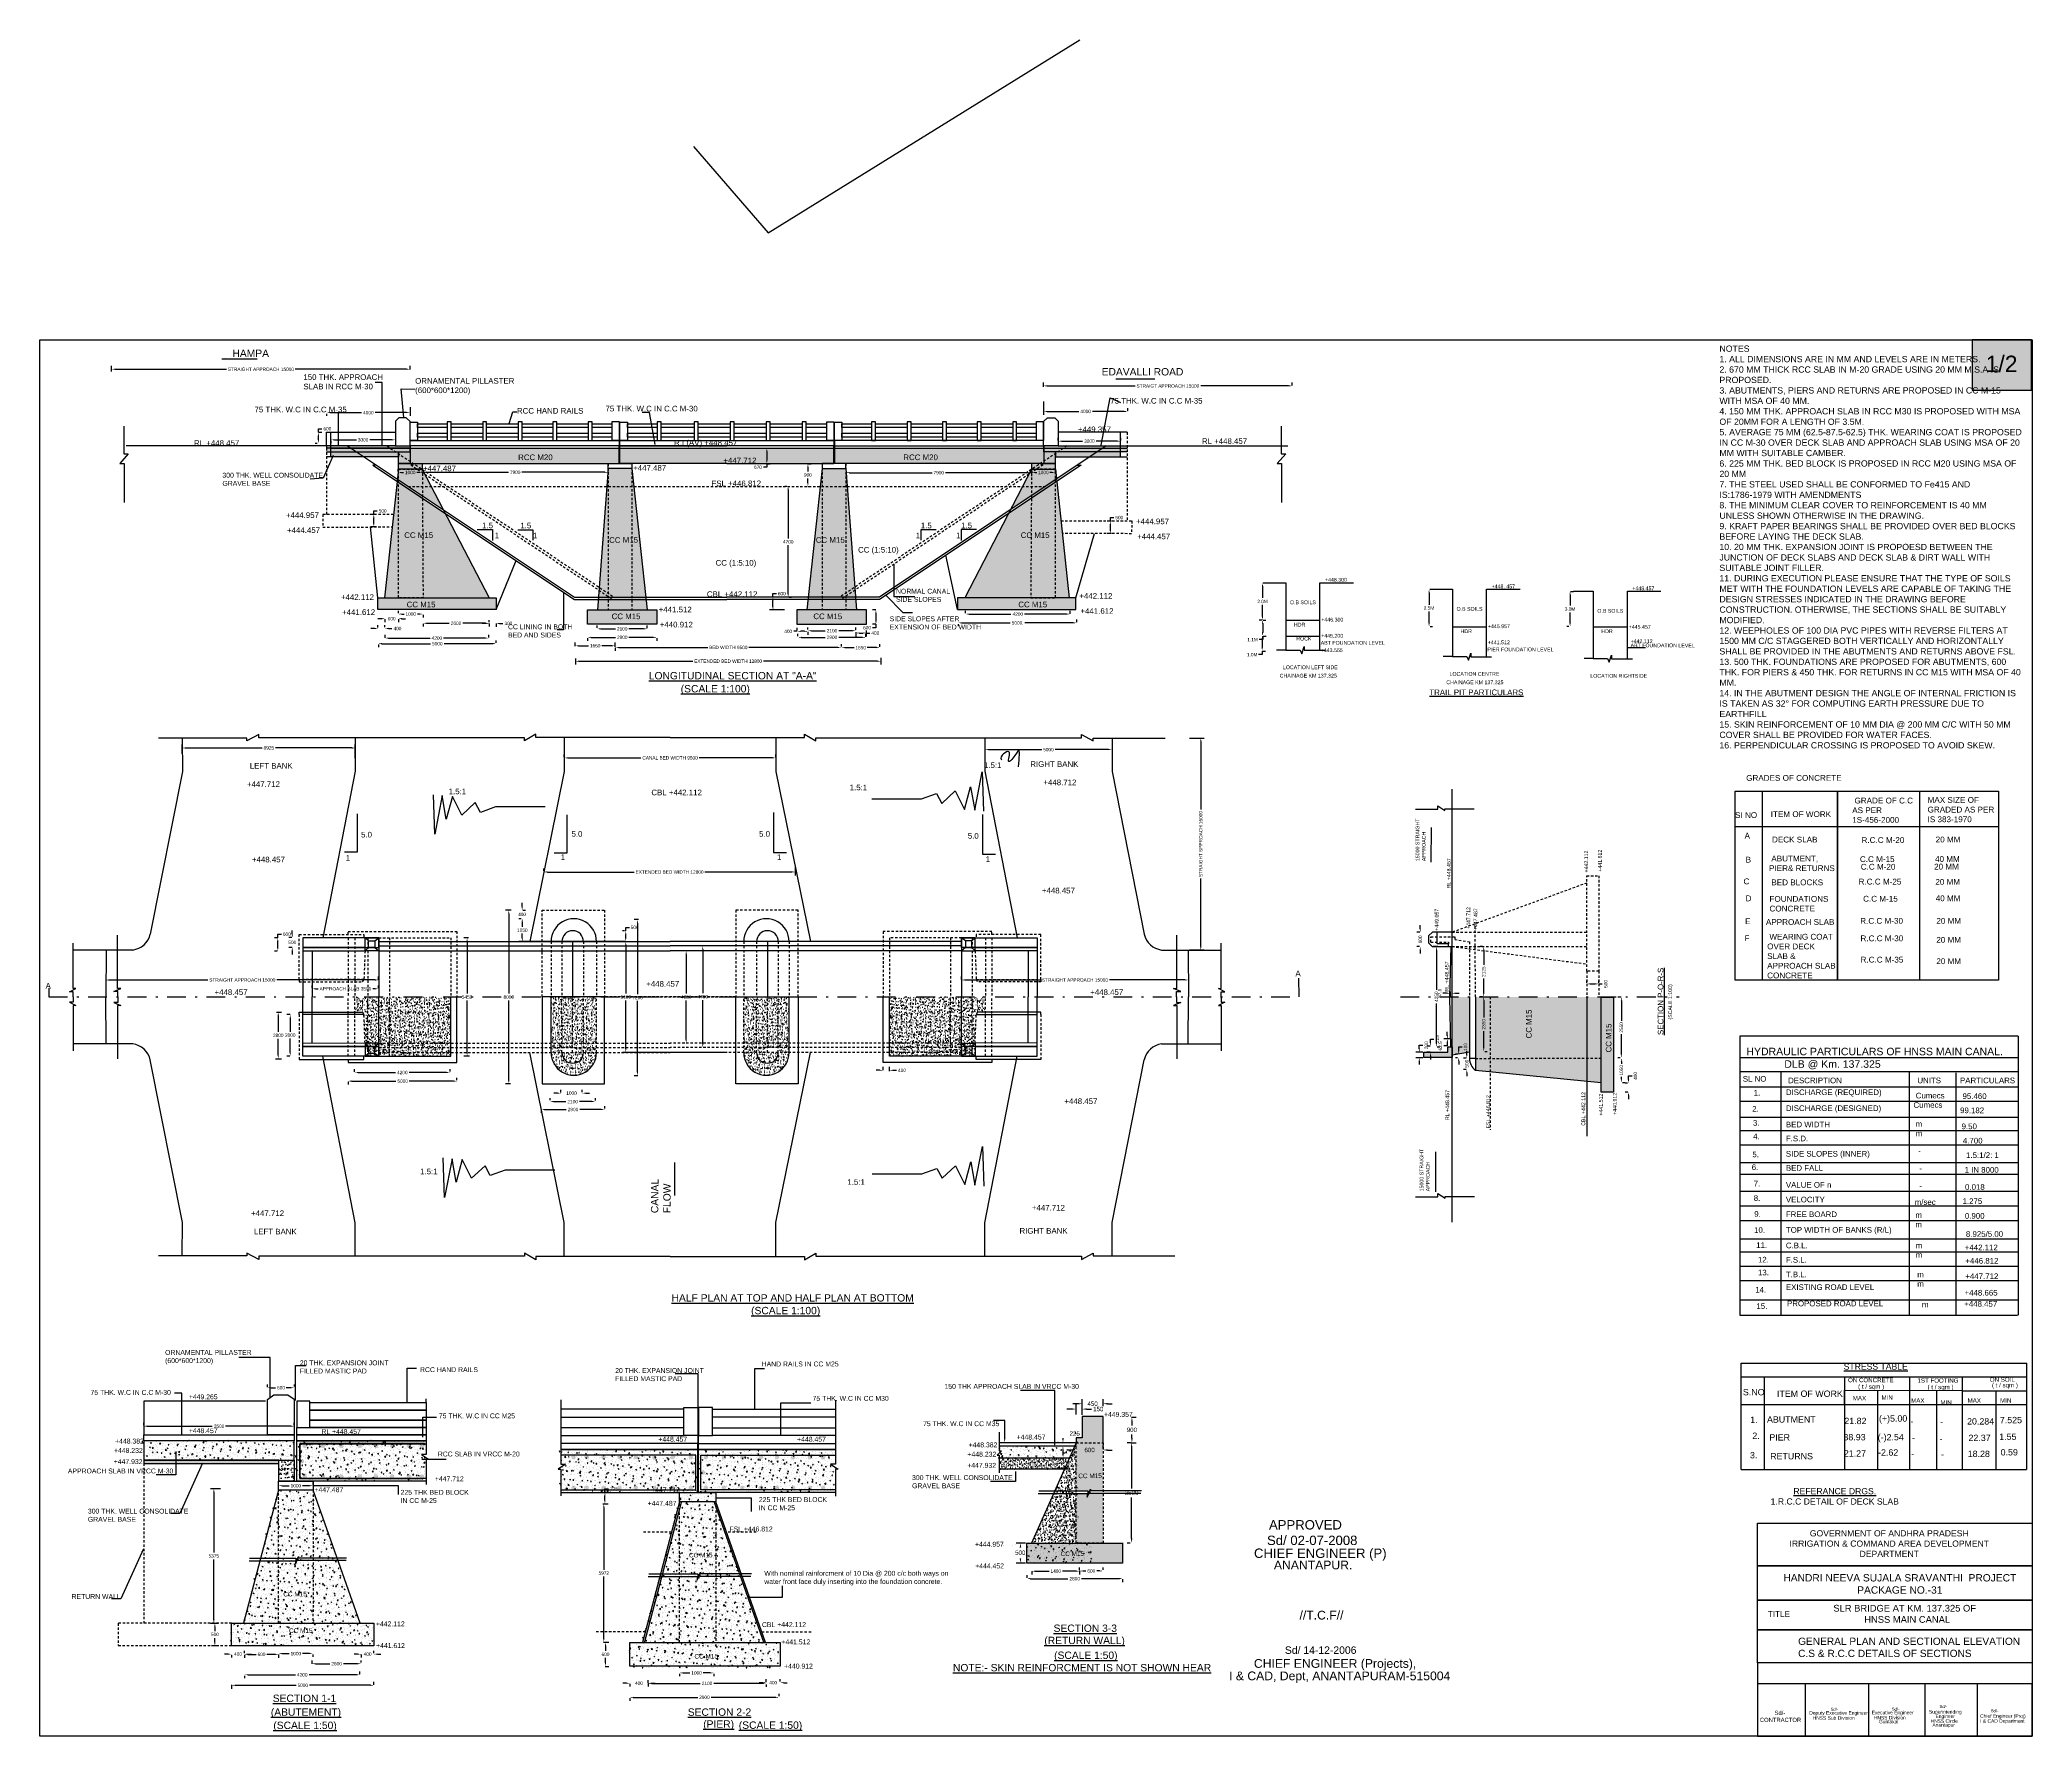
# Model space of a CAD drawing. Header units: inches. Extents: x 0 to 11487, y 0 to 10656.
# Drawn here: x 325.6 to 431.7, y 282.5 to 372.8 of the extents above; entities outside this region: 3.
import ezdxf

# ---------------------------------------------------------------- set-up
doc = ezdxf.new("R2010")
doc.units = ezdxf.units.IN
doc.header["$MEASUREMENT"] = 0
doc.linetypes.add('DASHDOT', pattern=[1, 0.5, -0.25, 0, -0.25])
doc.linetypes.add('HIDDEN', pattern=[9.525, 6.35, -3.175])
for name, color, linetype in [('DIMENSION', 255, 'Continuous'), ('DRAWING', 7, 'Continuous'), ('HATCH', 7, 'Continuous'), ('TEXT', 255, 'Continuous')]:
    doc.layers.add(name, color=color, linetype=linetype)
doc.styles.get("Standard").update_dxf_attribs({"font": 'arial.ttf'})
doc.dimstyles.new('dig', dxfattribs={"dimtxt": 0.125, "dimasz": 0.0625, "dimexe": 0.18, "dimexo": 0.0625, "dimgap": 0.09, "dimtad": 0, "dimtih": 1, "dimtoh": 1, "dimdec": 4, "dimzin": 0, "dimdsep": 46, "dimtxsty": 'Standard', "dimcen": 0.09, "dimadec": 0, "dimazin": 0, "dimtfac": 1, "dimtdec": 4, "dimtofl": 0, "dimtmove": 0, "dimatfit": 3, "dimldrblk": 'ARCHTICK', "dimfxl": 1, "dimtolj": 1, "dimtzin": 0, "dimarcsym": 0})
doc.dimstyles.get("Standard").update_dxf_attribs({"dimtxt": 0.18, "dimasz": 0.1875, "dimexe": 0.18, "dimexo": 0.0625, "dimgap": 0.09, "dimtad": 0, "dimtih": 1, "dimtoh": 1, "dimdec": 4, "dimzin": 0, "dimdsep": 46, "dimtxsty": 'Standard', "dimcen": 0.09, "dimadec": 0, "dimazin": 0, "dimtfac": 1, "dimtdec": 4, "dimtofl": 0, "dimtmove": 0, "dimatfit": 3, "dimfxl": 1, "dimtolj": 1, "dimtzin": 0, "dimarcsym": 0})
picture_1 = doc.add_image_def('image1.jpg', size_in_pixel=(6644, 4788))
pattern_1 = [(37.5, (0, 0), (-0.0012598672, 0.0385364754), [0, -0.0304, 0, -0.034, 0, -0.0325]), (7.5, (0, 0), (0.035395534, 0.0564429213), [0, -0.0164, 0, -0.0274, 0, -0.0105]), (327.5, (-0.0246, 0), (0.0622828372, 0.000113181), [0, -0.01, 0, -0.036, 0, -0.047]), (317.5, (-0.0246, 0), (0.060122532, 0.0175535113), [0, -0.005, 0, -0.0236, 0, -0.027])]
pattern_2 = [(140, (0, 0), (0.03137607, 0.3586301), [0.0375, -0.4125]), (85, (0, 0), (-0.37609607, -0.06937567), [0.03, -0.33]), (190.4514, (0.0026, 0.0299), (-0.34471977, 0.2892547), [0.0318701, -0.35057106]), (136.1842, (-0.1, 6e-18), (0.0827595, 0.53362052), [0.05625, -0.61875]), (186.6356, (-0.0931, 0.04447), (-0.48705894, 0.46733135), [0.04780514, -0.5258565]), (81.1842, (-0.1, 6e-18), (-0.4870593, 0.467331), [0.045, -0.495]), (111, (-0.075, 0.05), (0.20130945, 0.29845353), [0.0375, -0.4125]), (56, (-0.075, 0.05), (-0.36257502, 0.12165767), [0.03, -0.33]), (161.4514, (-0.05822, 0.07487), (-0.16126525, 0.42011131), [0.0318701, -0.35057106]), (127.5, (0, 0), (-0.166446927, 0.006079928), [0, -0.326, 0, -0.335, 0, -0.33125]), (97.5, (0, 0), (-0.197205856, 0.13153477), [0, -0.191, 0, -0.3185, 0, -0.12625]), (57.5, (-7e-18, -0.1115), (0.011277436, 0.266911218), [0, -0.125, 0, -0.39, 0, -0.5175]), (47.5, (-1e-17, -0.1615), (-0.05005249, 0.29159308), [0, -0.1625, 0, -0.259, 0, -0.3675])]
pattern_3 = [(50, (-5.45257, -78.99097), (0.35863009, -0.03137607), [0.0375, -0.4125]), (355, (-5.45257, -78.99097), (-0.06937567, 0.37609607), [0.03, -0.33]), (100.4514, (-5.4227, -78.9936), (0.2892547, 0.34471977), [0.0318701, -0.35057106]), (46.1842, (-5.45257, -78.89097), (0.53362052, -0.0827595), [0.05625, -0.61875]), (96.6356, (-5.4081, -78.89786), (0.46733135, 0.48705894), [0.04780514, -0.5258565]), (351.1842, (-5.45257, -78.89097), (0.467331, 0.4870593), [0.045, -0.495]), (21, (-5.40257, -78.91597), (0.29845353, -0.20130945), [0.0375, -0.4125]), (326, (-5.40257, -78.91597), (0.12165767, 0.36257502), [0.03, -0.33]), (71.4514, (-5.3777, -78.93274), (0.42011131, 0.16126525), [0.0318701, -0.35057106]), (37.5, (-5.45257, -78.99097), (0.006079928, 0.166446927), [0, -0.326, 0, -0.335, 0, -0.33125]), (7.5, (-5.45257, -78.99097), (0.13153477, 0.197205856), [0, -0.191, 0, -0.3185, 0, -0.12625]), (327.5, (-5.56407, -78.99097), (0.266911218, -0.011277436), [0, -0.125, 0, -0.39, 0, -0.5175]), (317.5, (-5.61407, -78.99097), (0.29159308, 0.05005249), [0, -0.1625, 0, -0.259, 0, -0.3675])]
pattern_4 = [(130, (723.77162, -78.99097), (-0.35863009, -0.03137607), [0.0375, -0.4125]), (185, (723.77162, -78.99097), (0.06937567, 0.37609607), [0.03, -0.33]), (79.5486, (723.74173, -78.9936), (-0.2892547, 0.34471977), [0.0318701, -0.35057106]), (133.8158, (723.7716, -78.89097), (-0.53362052, -0.0827595), [0.05625, -0.61875]), (83.3644, (723.72715, -78.89786), (-0.46733135, 0.48705894), [0.04780514, -0.5258565]), (188.8158, (723.7716, -78.89097), (-0.467331, 0.4870593), [0.045, -0.495]), (159, (723.72162, -78.91597), (-0.29845353, -0.20130945), [0.0375, -0.4125]), (214, (723.72162, -78.91597), (-0.12165767, 0.36257502), [0.03, -0.33]), (108.5486, (723.69675, -78.93274), (-0.42011131, 0.16126525), [0.0318701, -0.35057106]), (142.5, (723.77162, -78.99097), (-0.006079928, 0.166446927), [0, -0.326, 0, -0.335, 0, -0.33125]), (172.5, (723.77162, -78.99097), (-0.13153477, 0.197205856), [0, -0.191, 0, -0.3185, 0, -0.12625]), (212.5, (723.88312, -78.99097), (-0.266911218, -0.011277436), [0, -0.125, 0, -0.39, 0, -0.5175]), (222.5, (723.93312, -78.99097), (-0.29159308, 0.05005249), [0, -0.1625, 0, -0.259, 0, -0.3675])]
pattern_5 = [(50, (-3682.38783, -2310.89719), (0.1191491726, -0.010424202), [0.0124587816, -0.1370465973]), (355, (-3682.38783, -2310.89719), (-0.0230489674, 0.1249519666), [0.0099670253, -0.109637278]), (100.4514, (-3682.3779, -2310.89806), (0.0961002937, 0.1145276888), [0.0105883347, -0.1164716857]), (46.1842, (-3682.38783, -2310.86396), (0.177286975, -0.0274955366), [0.0186881724, -0.205569896]), (96.6356, (-3682.37305, -2310.86626), (0.1552634466, 0.161817624), [0.0158825026, -0.1747075006]), (351.1842, (-3682.38783, -2310.86396), (0.15526332, 0.161817745), [0.014950538, -0.164455917]), (21, (-3682.37121, -2310.87227), (0.0991564611, -0.0668818776), [0.0124587816, -0.1370465973]), (326, (-3682.37121, -2310.87227), (0.0404188343, 0.1204598136), [0.0099670253, -0.109637278]), (71.4514, (-3682.36295, -2310.87784), (0.139575336, 0.0535778268), [0.0105883347, -0.1164716857]), (37.5, (-3682.387826, -2310.89719), (0.00201995975, 0.0552993575), [0, -0.1083083412, 0, -0.1112984487, 0, -0.1100525706]), (7.5, (-3682.387826, -2310.89719), (0.0437003454, 0.0655185249), [0, -0.0634567275, 0, -0.1058165848, 0, -0.0419445646]), (327.5, (-3682.42487, -2310.89719), (0.08867702843, -0.0037467496), [0, -0.0415292719, 0, -0.1295713284, 0, -0.1719311857]), (317.5, (-3682.44148, -2310.89719), (0.096877188, 0.0166291481), [0, -0.0539880535, 0, -0.0860486514, 0, -0.1220960594])]

# ---------------------------------------------------------------- blocks, each defined once
blk = doc.blocks.new('*D50')
at = {"layer": 'Defpoints', "color": 0, "ltscale": 0.02, "transparency": 16777216}
for p in [(390.68, 343.92), (390.69, 341.93), (390.71, 341.93)]:
    blk.add_point(p, dxfattribs=at)
at = {"layer": 'DIMENSION', "color": 0, "lineweight": -2, "ltscale": 0.02, "transparency": 16777216}
for p, q in [((390.74, 343.92), (390.89, 343.92)), ((390.71, 343.73), (390.71, 343.11)), ((390.71, 342.12), (390.71, 342.74)), ((390.75, 341.93), (390.89, 341.93))]:
    blk.add_line(p, q, dxfattribs=at)
at = {"layer": 'DIMENSION', "color": 0, "ltscale": 0.02, "transparency": 16777216}
for points in [[(390.68, 343.73), (390.74, 343.73), (390.71, 343.92)], [(390.68, 342.12), (390.74, 342.12), (390.71, 341.93)]]:
    blk.add_solid(points, dxfattribs=at)
at = {"layer": 'DIMENSION', "color": 0, "ltscale": 0.02, "transparency": 16777216, "insert": (390.71, 342.92), "char_height": 0.18, "attachment_point": 5}
blk.add_mtext('\\A1;2.0M', dxfattribs=at)
blk = doc.blocks.new('*D51')
at = {"layer": 'Defpoints', "color": 0, "ltscale": 0.02, "transparency": 16777216}
for p in [(390.75, 341.93), (390.69, 341.08), (390.72, 341.08)]:
    blk.add_point(p, dxfattribs=at)
at = {"layer": 'DIMENSION', "color": 0, "lineweight": -2, "ltscale": 0.02, "transparency": 16777216}
for p, q in [((390.69, 341.93), (390.54, 341.93)), ((390.72, 341.74), (390.72, 341.27)), ((390.72, 340.89), (390.53, 340.89)), ((390.72, 341.08), (390.72, 340.89)), ((390.75, 341.08), (390.9, 341.08))]:
    blk.add_line(p, q, dxfattribs=at)
at = {"layer": 'DIMENSION', "color": 0, "ltscale": 0.02, "transparency": 16777216}
for points in [[(390.68, 341.74), (390.75, 341.74), (390.72, 341.93)], [(390.68, 341.27), (390.75, 341.27), (390.72, 341.08)]]:
    blk.add_solid(points, dxfattribs=at)
at = {"layer": 'DIMENSION', "color": 0, "ltscale": 0.02, "transparency": 16777216, "insert": (390.18, 340.89), "char_height": 0.18, "attachment_point": 5}
blk.add_mtext('\\A1;1.1M', dxfattribs=at)
blk = doc.blocks.new('*D52')
at = {"layer": 'Defpoints', "color": 0, "ltscale": 0.02, "transparency": 16777216}
for p in [(390.69, 341.08), (390.69, 340.28), (390.69, 340.28)]:
    blk.add_point(p, dxfattribs=at)
at = {"layer": 'HATCH', "color": 0, "lineweight": -2, "ltscale": 0.02, "transparency": 16777216}
for p, q in [((390.69, 340.89), (390.69, 340.47)), ((390.75, 341.08), (390.87, 341.08)), ((390.69, 340.09), (390.5, 340.09)), ((390.69, 340.28), (390.69, 340.09)), ((390.75, 340.28), (390.87, 340.28))]:
    blk.add_line(p, q, dxfattribs=at)
at = {"layer": 'HATCH', "color": 0, "ltscale": 0.02, "transparency": 16777216}
for points in [[(390.66, 340.89), (390.72, 340.89), (390.69, 341.08)], [(390.66, 340.47), (390.72, 340.47), (390.69, 340.28)]]:
    blk.add_solid(points, dxfattribs=at)
at = {"layer": 'HATCH', "color": 0, "ltscale": 0.02, "transparency": 16777216, "insert": (390.16, 340.09), "char_height": 0.18, "attachment_point": 5}
blk.add_mtext('\\A1;1.0M', dxfattribs=at)
blk = doc.blocks.new('*D53')
at = {"layer": 'Defpoints', "color": 0, "ltscale": 0.02, "transparency": 16777216}
for p in [(399.55, 343.57), (399.56, 341.58), (399.58, 341.58)]:
    blk.add_point(p, dxfattribs=at)
at = {"layer": 'DIMENSION', "color": 0, "lineweight": -2, "ltscale": 0.02, "transparency": 16777216}
for p, q in [((399.58, 343.38), (399.58, 342.75)), ((399.62, 343.57), (399.76, 343.57)), ((399.58, 341.76), (399.58, 342.39)), ((399.63, 341.58), (399.76, 341.58))]:
    blk.add_line(p, q, dxfattribs=at)
at = {"layer": 'DIMENSION', "color": 0, "ltscale": 0.02, "transparency": 16777216}
for points in [[(399.55, 343.38), (399.61, 343.38), (399.58, 343.57)], [(399.55, 341.76), (399.61, 341.76), (399.58, 341.58)]]:
    blk.add_solid(points, dxfattribs=at)
at = {"layer": 'DIMENSION', "color": 0, "ltscale": 0.02, "transparency": 16777216, "insert": (399.58, 342.57), "char_height": 0.18, "attachment_point": 5}
blk.add_mtext('\\A1;2.5M', dxfattribs=at)
blk = doc.blocks.new('*D54')
at = {"layer": 'Defpoints', "color": 0, "ltscale": 0.02, "transparency": 16777216}
for p in [(407.05, 343.46), (407.09, 341.58), (407.09, 341.58)]:
    blk.add_point(p, dxfattribs=at)
at = {"layer": 'DIMENSION', "color": 0, "lineweight": -2, "ltscale": 0.02, "transparency": 16777216}
for p, q in [((407.09, 343.28), (407.09, 342.7)), ((407.11, 343.46), (407.27, 343.46)), ((407.09, 341.77), (407.09, 342.34)), ((407.03, 341.58), (406.91, 341.58))]:
    blk.add_line(p, q, dxfattribs=at)
at = {"layer": 'DIMENSION', "color": 0, "ltscale": 0.02, "transparency": 16777216}
for points in [[(407.06, 343.28), (407.12, 343.28), (407.09, 343.46)], [(407.06, 341.77), (407.12, 341.77), (407.09, 341.58)]]:
    blk.add_solid(points, dxfattribs=at)
at = {"layer": 'DIMENSION', "color": 0, "ltscale": 0.02, "transparency": 16777216, "insert": (407.09, 342.52), "char_height": 0.18, "attachment_point": 5}
blk.add_mtext('\\A1;3.0M', dxfattribs=at)
blk = doc.blocks.new('*D55')
at = {"layer": 'Defpoints', "color": 0, "ltscale": 0.02, "transparency": 16777216}
for p in [(409.82, 318.61), (409.82, 318.61), (409.81, 317.29)]:
    blk.add_point(p, dxfattribs=at)
at = {"layer": 'DIMENSION', "color": 0, "lineweight": -2, "ltscale": 0.02, "transparency": 16777216}
for p, q in [((409.76, 318.61), (409.64, 318.61)), ((409.82, 318.42), (409.82, 318.3)), ((409.82, 317.48), (409.82, 317.6)), ((409.88, 317.29), (410, 317.29))]:
    blk.add_line(p, q, dxfattribs=at)
at = {"layer": 'DIMENSION', "color": 0, "ltscale": 0.02, "transparency": 16777216}
for points in [[(409.79, 318.42), (409.85, 318.42), (409.82, 318.61)], [(409.79, 317.48), (409.85, 317.48), (409.82, 317.29)]]:
    blk.add_solid(points, dxfattribs=at)
at = {"layer": 'DIMENSION', "color": 0, "ltscale": 0.02, "transparency": 16777216, "insert": (409.82, 317.95), "char_height": 0.18, "attachment_point": 5, "rotation": 90}
blk.add_mtext('\\A1;1050', dxfattribs=at)
blk = doc.blocks.new('*D56')
at = {"layer": 'Defpoints', "color": 0, "ltscale": 0.02, "transparency": 16777216}
for p in [(409.82, 321.85), (409.87, 321.85), (409.82, 318.61)]:
    blk.add_point(p, dxfattribs=at)
at = {"layer": 'DIMENSION', "color": 0, "lineweight": -2, "ltscale": 0.02, "transparency": 16777216}
for p, q in [((409.81, 321.85), (409.64, 321.85)), ((409.82, 321.66), (409.82, 320.59)), ((409.82, 318.8), (409.82, 319.87)), ((409.76, 318.61), (409.64, 318.61))]:
    blk.add_line(p, q, dxfattribs=at)
at = {"layer": 'DIMENSION', "color": 0, "ltscale": 0.02, "transparency": 16777216}
for points in [[(409.79, 321.66), (409.85, 321.66), (409.82, 321.85)], [(409.79, 318.8), (409.85, 318.8), (409.82, 318.61)]]:
    blk.add_solid(points, dxfattribs=at)
at = {"layer": 'DIMENSION', "color": 0, "ltscale": 0.02, "transparency": 16777216, "insert": (409.82, 320.23), "char_height": 0.18, "attachment_point": 5, "rotation": 90}
blk.add_mtext('\\A1;2550', dxfattribs=at)
blk = doc.blocks.new('*D57')
at = {"layer": 'Defpoints', "color": 0, "ltscale": 0.02, "transparency": 16777216}
for p in [(410.2, 317.27), (410.2, 317.27), (410.23, 316.78)]:
    blk.add_point(p, dxfattribs=at)
at = {"layer": 'DIMENSION', "color": 0, "lineweight": -2, "ltscale": 0.02, "transparency": 16777216}
for p, q in [((410.14, 317.27), (410.02, 317.27)), ((410.2, 317.46), (410.2, 317.65)), ((410.2, 317.65), (410.39, 317.65)), ((410.17, 316.78), (410.02, 316.78)), ((410.2, 316.6), (410.2, 316.41))]:
    blk.add_line(p, q, dxfattribs=at)
at = {"layer": 'DIMENSION', "color": 0, "ltscale": 0.02, "transparency": 16777216}
for points in [[(410.17, 317.46), (410.24, 317.46), (410.2, 317.27)], [(410.17, 316.6), (410.24, 316.6), (410.2, 316.78)]]:
    blk.add_solid(points, dxfattribs=at)
at = {"layer": 'DIMENSION', "color": 0, "ltscale": 0.02, "transparency": 16777216, "insert": (410.57, 317.65), "char_height": 0.18, "attachment_point": 5, "rotation": 90}
blk.add_mtext('\\A1;400', dxfattribs=at)
blk = doc.blocks.new('*D61')
at = {"layer": 'Defpoints', "color": 0, "ltscale": 0.02, "transparency": 16777216}
for p in [(407.98, 322.55), (408.62, 322.55), (408.62, 322.55)]:
    blk.add_point(p, dxfattribs=at)
at = {"layer": 'DIMENSION', "color": 0, "lineweight": -2, "ltscale": 0.02, "transparency": 16777216}
for p, q in [((407.98, 322.61), (407.98, 322.73)), ((408.62, 322.61), (408.62, 322.73)), ((408.16, 322.55), (408.43, 322.55)), ((408.62, 322.55), (408.8, 322.55))]:
    blk.add_line(p, q, dxfattribs=at)
at = {"layer": 'DIMENSION', "color": 0, "ltscale": 0.02, "transparency": 16777216}
for points in [[(408.16, 322.58), (408.16, 322.52), (407.98, 322.55)], [(408.43, 322.58), (408.43, 322.52), (408.62, 322.55)]]:
    blk.add_solid(points, dxfattribs=at)
at = {"layer": 'DIMENSION', "color": 0, "ltscale": 0.02, "transparency": 16777216, "insert": (408.99, 322.55), "char_height": 0.18, "attachment_point": 5, "rotation": 90}
blk.add_mtext('\\A1;500', dxfattribs=at)
blk = doc.blocks.new('*D62')
at = {"layer": 'Defpoints', "color": 0, "ltscale": 0.02, "transparency": 16777216}
for p in [(402.49, 324.54), (402.49, 324.54), (402.49, 321.86)]:
    blk.add_point(p, dxfattribs=at)
at = {"layer": 'DIMENSION', "color": 0, "lineweight": -2, "ltscale": 0.02, "transparency": 16777216}
for p, q in [((402.43, 324.54), (402.31, 324.54)), ((402.49, 324.35), (402.49, 323.56)), ((402.49, 322.04), (402.49, 322.84)), ((402.43, 321.86), (402.31, 321.86))]:
    blk.add_line(p, q, dxfattribs=at)
at = {"layer": 'DIMENSION', "color": 0, "ltscale": 0.02, "transparency": 16777216}
for points in [[(402.46, 324.35), (402.52, 324.35), (402.49, 324.54)], [(402.46, 322.04), (402.52, 322.04), (402.49, 321.86)]]:
    blk.add_solid(points, dxfattribs=at)
at = {"layer": 'DIMENSION', "color": 0, "ltscale": 0.02, "transparency": 16777216, "insert": (402.49, 323.2), "char_height": 0.18, "attachment_point": 5, "rotation": 90}
blk.add_mtext('\\A1;2125', dxfattribs=at)
blk = doc.blocks.new('*D58')
at = {"layer": 'Defpoints', "color": 0, "ltscale": 0.02, "transparency": 16777216}
for p in [(402.49, 321.86), (402.49, 321.86), (402.49, 318.95)]:
    blk.add_point(p, dxfattribs=at)
at = {"layer": 'DIMENSION', "color": 0, "lineweight": -2, "ltscale": 0.02, "transparency": 16777216}
for p, q in [((402.43, 321.86), (402.31, 321.86)), ((402.49, 321.67), (402.49, 320.76)), ((402.49, 319.14), (402.49, 320.04)), ((402.55, 318.95), (402.67, 318.95))]:
    blk.add_line(p, q, dxfattribs=at)
at = {"layer": 'DIMENSION', "color": 0, "ltscale": 0.02, "transparency": 16777216}
for points in [[(402.46, 321.67), (402.52, 321.67), (402.49, 321.86)], [(402.46, 319.14), (402.52, 319.14), (402.49, 318.95)]]:
    blk.add_solid(points, dxfattribs=at)
at = {"layer": 'DIMENSION', "color": 0, "ltscale": 0.02, "transparency": 16777216, "insert": (402.49, 320.4), "char_height": 0.18, "attachment_point": 5, "rotation": 90}
blk.add_mtext('\\A1;2350', dxfattribs=at)
blk = doc.blocks.new('*D59')
at = {"layer": 'Defpoints', "color": 0, "ltscale": 0.02, "transparency": 16777216}
for p in [(401.59, 318.59), (401.62, 318.59), (401.61, 318)]:
    blk.add_point(p, dxfattribs=at)
at = {"layer": 'DIMENSION', "color": 0, "lineweight": -2, "ltscale": 0.02, "transparency": 16777216}
for p, q in [((401.55, 318.59), (401.41, 318.59)), ((401.59, 318.78), (401.59, 318.97)), ((401.55, 318), (401.41, 318)), ((401.59, 317.81), (401.59, 317.63))]:
    blk.add_line(p, q, dxfattribs=at)
at = {"layer": 'DIMENSION', "color": 0, "ltscale": 0.02, "transparency": 16777216}
for points in [[(401.56, 318.78), (401.62, 318.78), (401.59, 318.59)], [(401.56, 317.81), (401.62, 317.81), (401.59, 318)]]:
    blk.add_solid(points, dxfattribs=at)
at = {"layer": 'DIMENSION', "color": 0, "ltscale": 0.02, "transparency": 16777216, "insert": (401.59, 318.3), "char_height": 0.18, "attachment_point": 5, "rotation": 90}
blk.add_mtext('\\A1;500', dxfattribs=at)
blk = doc.blocks.new('*D63')
at = {"layer": 'Defpoints', "color": 0, "ltscale": 0.02, "transparency": 16777216}
for p in [(401.16, 318.81), (401.16, 318.81), (401.16, 318.62)]:
    blk.add_point(p, dxfattribs=at)
at = {"layer": 'DIMENSION', "color": 0, "lineweight": -2, "ltscale": 0.02, "transparency": 16777216}
for p, q in [((401.09, 318.81), (400.98, 318.81)), ((401.09, 318.62), (400.98, 318.62)), ((401.16, 319), (401.16, 319.19)), ((401.16, 319.19), (401.34, 319.19)), ((401.16, 318.44), (401.16, 318.25))]:
    blk.add_line(p, q, dxfattribs=at)
at = {"layer": 'DIMENSION', "color": 0, "ltscale": 0.02, "transparency": 16777216}
for points in [[(401.12, 319), (401.19, 319), (401.16, 318.81)], [(401.12, 318.44), (401.19, 318.44), (401.16, 318.62)]]:
    blk.add_solid(points, dxfattribs=at)
at = {"layer": 'DIMENSION', "color": 0, "ltscale": 0.02, "transparency": 16777216, "insert": (401.52, 319.19), "char_height": 0.18, "attachment_point": 5, "rotation": 90}
blk.add_mtext('\\A1;100', dxfattribs=at)
blk = doc.blocks.new('*D64')
at = {"layer": 'Defpoints', "color": 0, "ltscale": 0.02, "transparency": 16777216}
for p in [(399.65, 319.23), (399.7, 319.23), (399.71, 318.91)]:
    blk.add_point(p, dxfattribs=at)
at = {"layer": 'DIMENSION', "color": 0, "lineweight": -2, "ltscale": 0.02, "transparency": 16777216}
for p, q in [((399.65, 319.42), (399.65, 319.61)), ((399.65, 319.61), (399.84, 319.61)), ((399.64, 319.23), (399.47, 319.23)), ((399.64, 318.91), (399.47, 318.91)), ((399.65, 318.72), (399.65, 318.53))]:
    blk.add_line(p, q, dxfattribs=at)
at = {"layer": 'DIMENSION', "color": 0, "ltscale": 0.02, "transparency": 16777216}
for points in [[(399.62, 319.42), (399.68, 319.42), (399.65, 319.23)], [(399.62, 318.72), (399.68, 318.72), (399.65, 318.91)]]:
    blk.add_solid(points, dxfattribs=at)
at = {"layer": 'DIMENSION', "color": 0, "ltscale": 0.02, "transparency": 16777216, "insert": (400.02, 319.61), "char_height": 0.18, "attachment_point": 5, "rotation": 90}
blk.add_mtext('\\A1;225', dxfattribs=at)
blk = doc.blocks.new('*D65')
at = {"layer": 'Defpoints', "color": 0, "ltscale": 0.02, "transparency": 16777216}
for p in [(399.06, 318.91), (399.3, 318.91), (399.3, 318.62)]:
    blk.add_point(p, dxfattribs=at)
at = {"layer": 'DIMENSION', "color": 0, "lineweight": -2, "ltscale": 0.02, "transparency": 16777216}
for p, q in [((399.24, 318.91), (398.88, 318.91)), ((399.24, 318.62), (398.88, 318.62)), ((399.06, 319.1), (399.06, 319.28)), ((399.06, 319.28), (399.25, 319.28)), ((399.06, 318.44), (399.06, 318.25))]:
    blk.add_line(p, q, dxfattribs=at)
at = {"layer": 'DIMENSION', "color": 0, "ltscale": 0.02, "transparency": 16777216}
for points in [[(399.03, 319.1), (399.09, 319.1), (399.06, 318.91)], [(399.03, 318.44), (399.09, 318.44), (399.06, 318.62)]]:
    blk.add_solid(points, dxfattribs=at)
at = {"layer": 'DIMENSION', "color": 0, "ltscale": 0.02, "transparency": 16777216, "insert": (399.43, 319.28), "char_height": 0.18, "attachment_point": 5, "rotation": 90}
blk.add_mtext('\\A1;200', dxfattribs=at)
blk = doc.blocks.new('*D66')
at = {"layer": 'Defpoints', "color": 0, "ltscale": 0.02, "transparency": 16777216}
for p in [(399.97, 324.54), (400.1, 324.54), (399.95, 319.19)]:
    blk.add_point(p, dxfattribs=at)
at = {"layer": 'DIMENSION', "color": 0, "lineweight": -2, "ltscale": 0.02, "transparency": 16777216}
for p, q in [((400.04, 324.54), (399.79, 324.54)), ((399.97, 324.35), (399.97, 322.23)), ((399.97, 319.38), (399.97, 321.5)), ((400.01, 319.19), (400.15, 319.19))]:
    blk.add_line(p, q, dxfattribs=at)
at = {"layer": 'DIMENSION', "color": 0, "ltscale": 0.02, "transparency": 16777216}
for points in [[(399.94, 324.35), (400, 324.35), (399.97, 324.54)], [(399.94, 319.38), (400, 319.38), (399.97, 319.19)]]:
    blk.add_solid(points, dxfattribs=at)
at = {"layer": 'DIMENSION', "color": 0, "ltscale": 0.02, "transparency": 16777216, "insert": (399.97, 321.87), "char_height": 0.18, "attachment_point": 5, "rotation": 90}
blk.add_mtext('\\A1;4250', dxfattribs=at)
blk = doc.blocks.new('*D60')
at = {"layer": 'Defpoints', "color": 0, "ltscale": 0.02, "transparency": 16777216}
for p in [(399.11, 325.3), (399.15, 325.3), (399.13, 324.54)]:
    blk.add_point(p, dxfattribs=at)
at = {"layer": 'DIMENSION', "color": 0, "lineweight": -2, "ltscale": 0.02, "transparency": 16777216}
for p, q in [((399.08, 325.3), (398.93, 325.3)), ((399.11, 325.49), (399.11, 325.68)), ((399.07, 324.54), (398.93, 324.54)), ((399.11, 324.35), (399.11, 324.17))]:
    blk.add_line(p, q, dxfattribs=at)
at = {"layer": 'DIMENSION', "color": 0, "ltscale": 0.02, "transparency": 16777216}
for points in [[(399.08, 325.49), (399.14, 325.49), (399.11, 325.3)], [(399.08, 324.35), (399.14, 324.35), (399.11, 324.54)]]:
    blk.add_solid(points, dxfattribs=at)
at = {"layer": 'DIMENSION', "color": 0, "ltscale": 0.02, "transparency": 16777216, "insert": (399.11, 324.92), "char_height": 0.18, "attachment_point": 5, "rotation": 90}
blk.add_mtext('\\A1;600', dxfattribs=at)
blk = doc.blocks.new('*D67')
at = {"layer": 'Defpoints', "color": 0, "ltscale": 0.02, "transparency": 16777216}
for p in [(400.55, 319.62), (400.74, 319.62), (400.8, 319.62)]:
    blk.add_point(p, dxfattribs=at)
at = {"layer": 'DIMENSION', "color": 0, "lineweight": -2, "ltscale": 0.02, "transparency": 16777216}
for p, q in [((400.74, 319.62), (400.37, 319.62)), ((400.67, 319.62), (400.37, 319.62)), ((400.55, 319.81), (400.55, 320)), ((400.55, 319.44), (400.55, 319.25)), ((400.55, 319.25), (400.37, 319.25))]:
    blk.add_line(p, q, dxfattribs=at)
at = {"layer": 'DIMENSION', "color": 0, "ltscale": 0.02, "transparency": 16777216}
for points in [[(400.52, 319.81), (400.59, 319.81), (400.55, 319.62)], [(400.52, 319.44), (400.59, 319.44), (400.55, 319.62)]]:
    blk.add_solid(points, dxfattribs=at)
at = {"layer": 'DIMENSION', "color": 0, "ltscale": 0.02, "transparency": 16777216, "insert": (400.18, 319.25), "char_height": 0.18, "attachment_point": 5, "rotation": 90}
blk.add_mtext('\\A1;62.5', dxfattribs=at)
blk = doc.blocks.new('*D68')
at = {"layer": 'Defpoints', "color": 0, "ltscale": 0.02, "transparency": 16777216}
for p in [(400.7, 322.2), (400.7, 322.05), (400.8, 322.21)]:
    blk.add_point(p, dxfattribs=at)
at = {"layer": 'DIMENSION', "color": 0, "lineweight": -2, "ltscale": 0.02, "transparency": 16777216}
for p, q in [((400.51, 322.05), (400.32, 322.05)), ((400.7, 322.14), (400.7, 321.87)), ((400.8, 322.14), (400.8, 321.87)), ((400.99, 322.05), (401.18, 322.05))]:
    blk.add_line(p, q, dxfattribs=at)
at = {"layer": 'DIMENSION', "color": 0, "ltscale": 0.02, "transparency": 16777216}
for points in [[(400.51, 322.09), (400.51, 322.02), (400.7, 322.05)], [(400.99, 322.09), (400.99, 322.02), (400.8, 322.05)]]:
    blk.add_solid(points, dxfattribs=at)
at = {"layer": 'DIMENSION', "color": 0, "ltscale": 0.02, "transparency": 16777216, "insert": (400.14, 322.05), "char_height": 0.18, "attachment_point": 5, "rotation": 90}
blk.add_mtext('\\A1;87.5', dxfattribs=at)
blk = doc.blocks.new('*D73')
at = {"layer": 'Defpoints', "color": 0, "ltscale": 0.02, "transparency": 16777216}
for p in [(337.72, 301.01), (339.15, 301.04), (339.15, 301.04)]:
    blk.add_point(p, dxfattribs=at)
at = {"layer": 'DIMENSION', "color": 0, "lineweight": -2, "ltscale": 0.02, "transparency": 16777216}
for p, q in [((337.72, 301.07), (337.72, 301.22)), ((337.91, 301.04), (338.15, 301.04)), ((338.96, 301.04), (338.72, 301.04)), ((339.15, 301.1), (339.15, 301.22))]:
    blk.add_line(p, q, dxfattribs=at)
at = {"layer": 'DIMENSION', "color": 0, "ltscale": 0.02, "transparency": 16777216}
for points in [[(337.91, 301.07), (337.91, 301.01), (337.72, 301.04)], [(338.96, 301.07), (338.96, 301.01), (339.15, 301.04)]]:
    blk.add_solid(points, dxfattribs=at)
at = {"layer": 'DIMENSION', "color": 0, "ltscale": 0.02, "transparency": 16777216, "insert": (338.44, 301.04), "char_height": 0.18, "attachment_point": 5}
blk.add_mtext('\\A1;600', dxfattribs=at)
blk = doc.blocks.new('*D87')
at = {"layer": 'Defpoints', "color": 0, "ltscale": 0.02, "transparency": 16777216}
for p in [(331.13, 298.99), (331.13, 298.98), (339.14, 298.98)]:
    blk.add_point(p, dxfattribs=at)
at = {"layer": 'DIMENSION', "color": 0, "lineweight": -2, "ltscale": 0.02, "transparency": 16777216}
for p, q in [((331.13, 299.05), (331.13, 299.17)), ((331.31, 298.99), (334.78, 298.99)), ((338.96, 298.99), (335.49, 298.99)), ((339.14, 299.05), (339.14, 299.17))]:
    blk.add_line(p, q, dxfattribs=at)
at = {"layer": 'DIMENSION', "color": 0, "ltscale": 0.02, "transparency": 16777216}
for points in [[(331.31, 299.03), (331.31, 298.96), (331.13, 298.99)], [(338.96, 299.03), (338.96, 298.96), (339.14, 298.99)]]:
    blk.add_solid(points, dxfattribs=at)
at = {"layer": 'DIMENSION', "color": 0, "ltscale": 0.02, "transparency": 16777216, "insert": (335.14, 298.99), "char_height": 0.18, "attachment_point": 5}
blk.add_mtext('\\A1;3500', dxfattribs=at)
blk = doc.blocks.new('*D88')
at = {"layer": 'Defpoints', "color": 0, "ltscale": 0.02, "transparency": 16777216}
for p in [(338.31, 295.82), (340.15, 295.82), (340.15, 295.82)]:
    blk.add_point(p, dxfattribs=at)
at = {"layer": 'DIMENSION', "color": 0, "lineweight": -2, "ltscale": 0.02, "transparency": 16777216}
for p, q in [((338.31, 295.89), (338.31, 296)), ((338.5, 295.82), (338.88, 295.82)), ((339.96, 295.82), (339.58, 295.82)), ((340.15, 295.89), (340.15, 296))]:
    blk.add_line(p, q, dxfattribs=at)
at = {"layer": 'DIMENSION', "color": 0, "ltscale": 0.02, "transparency": 16777216}
for points in [[(338.5, 295.85), (338.5, 295.79), (338.31, 295.82)], [(339.96, 295.85), (339.96, 295.79), (340.15, 295.82)]]:
    blk.add_solid(points, dxfattribs=at)
at = {"layer": 'DIMENSION', "color": 0, "ltscale": 0.02, "transparency": 16777216, "insert": (339.23, 295.82), "char_height": 0.18, "attachment_point": 5}
blk.add_mtext('\\A1;1000', dxfattribs=at)
blk = doc.blocks.new('*D74')
at = {"layer": 'Defpoints', "color": 0, "ltscale": 0.02, "transparency": 16777216}
for p in [(338.31, 286.91), (340.14, 286.89), (340.14, 286.88)]:
    blk.add_point(p, dxfattribs=at)
at = {"layer": 'DIMENSION', "color": 0, "lineweight": -2, "ltscale": 0.02, "transparency": 16777216}
for p, q in [((338.31, 286.84), (338.31, 286.7)), ((338.5, 286.88), (338.88, 286.88)), ((339.95, 286.88), (339.58, 286.88)), ((340.14, 286.83), (340.14, 286.7))]:
    blk.add_line(p, q, dxfattribs=at)
at = {"layer": 'DIMENSION', "color": 0, "ltscale": 0.02, "transparency": 16777216}
for points in [[(338.5, 286.91), (338.5, 286.85), (338.31, 286.88)], [(339.95, 286.91), (339.95, 286.85), (340.14, 286.88)]]:
    blk.add_solid(points, dxfattribs=at)
at = {"layer": 'DIMENSION', "color": 0, "ltscale": 0.02, "transparency": 16777216, "insert": (339.23, 286.88), "char_height": 0.18, "attachment_point": 5}
blk.add_mtext('\\A1;1000', dxfattribs=at)
blk = doc.blocks.new('*D75')
at = {"layer": 'Defpoints', "color": 0, "ltscale": 0.02, "transparency": 16777216}
for p in [(342.71, 286.89), (343.38, 286.85), (343.38, 286.85)]:
    blk.add_point(p, dxfattribs=at)
at = {"layer": 'DIMENSION', "color": 0, "lineweight": -2, "ltscale": 0.02, "transparency": 16777216}
for p, q in [((342.52, 286.85), (342.34, 286.85)), ((342.71, 286.83), (342.71, 286.67)), ((343.38, 286.91), (343.38, 287.03)), ((343.57, 286.85), (343.76, 286.85))]:
    blk.add_line(p, q, dxfattribs=at)
at = {"layer": 'DIMENSION', "color": 0, "ltscale": 0.02, "transparency": 16777216}
for points in [[(342.52, 286.88), (342.52, 286.82), (342.71, 286.85)], [(343.57, 286.88), (343.57, 286.82), (343.38, 286.85)]]:
    blk.add_solid(points, dxfattribs=at)
at = {"layer": 'DIMENSION', "color": 0, "ltscale": 0.02, "transparency": 16777216, "insert": (343.05, 286.85), "char_height": 0.18, "attachment_point": 5}
blk.add_mtext('\\A1;400', dxfattribs=at)
blk = doc.blocks.new('*D76')
at = {"layer": 'Defpoints', "color": 0, "ltscale": 0.02, "transparency": 16777216}
for p in [(335.81, 286.86), (336.49, 286.85), (336.49, 286.85)]:
    blk.add_point(p, dxfattribs=at)
at = {"layer": 'DIMENSION', "color": 0, "lineweight": -2, "ltscale": 0.02, "transparency": 16777216}
for p, q in [((335.62, 286.85), (335.43, 286.85)), ((335.81, 286.8), (335.81, 286.67)), ((336.49, 286.91), (336.49, 287.03)), ((336.67, 286.85), (336.86, 286.85))]:
    blk.add_line(p, q, dxfattribs=at)
at = {"layer": 'DIMENSION', "color": 0, "ltscale": 0.02, "transparency": 16777216}
for points in [[(335.62, 286.88), (335.62, 286.82), (335.81, 286.85)], [(336.67, 286.88), (336.67, 286.82), (336.49, 286.85)]]:
    blk.add_solid(points, dxfattribs=at)
at = {"layer": 'DIMENSION', "color": 0, "ltscale": 0.02, "transparency": 16777216, "insert": (336.15, 286.85), "char_height": 0.18, "attachment_point": 5}
blk.add_mtext('\\A1;400', dxfattribs=at)
blk = doc.blocks.new('*D77')
at = {"layer": 'Defpoints', "color": 0, "ltscale": 0.02, "transparency": 16777216}
for p in [(340.09, 286.27), (342.71, 286.34), (342.71, 286.34)]:
    blk.add_point(p, dxfattribs=at)
at = {"layer": 'DIMENSION', "color": 0, "lineweight": -2, "ltscale": 0.02, "transparency": 16777216}
for p, q in [((340.09, 286.34), (340.09, 286.52)), ((342.71, 286.4), (342.71, 286.52)), ((340.28, 286.34), (341.04, 286.34)), ((342.52, 286.34), (341.76, 286.34))]:
    blk.add_line(p, q, dxfattribs=at)
at = {"layer": 'DIMENSION', "color": 0, "ltscale": 0.02, "transparency": 16777216}
for points in [[(340.28, 286.37), (340.28, 286.31), (340.09, 286.34)], [(342.52, 286.37), (342.52, 286.31), (342.71, 286.34)]]:
    blk.add_solid(points, dxfattribs=at)
at = {"layer": 'DIMENSION', "color": 0, "ltscale": 0.02, "transparency": 16777216, "insert": (341.4, 286.34), "char_height": 0.18, "attachment_point": 5}
blk.add_mtext('\\A1;2600', dxfattribs=at)
blk = doc.blocks.new('*D78')
at = {"layer": 'Defpoints', "color": 0, "ltscale": 0.02, "transparency": 16777216}
for p in [(336.5, 285.76), (342.64, 285.75), (342.64, 285.72)]:
    blk.add_point(p, dxfattribs=at)
at = {"layer": 'DIMENSION', "color": 0, "lineweight": -2, "ltscale": 0.02, "transparency": 16777216}
for p, q in [((336.5, 285.7), (336.5, 285.57)), ((336.69, 285.75), (339.21, 285.75)), ((342.46, 285.75), (339.93, 285.75)), ((342.64, 285.79), (342.64, 285.93))]:
    blk.add_line(p, q, dxfattribs=at)
at = {"layer": 'DIMENSION', "color": 0, "ltscale": 0.02, "transparency": 16777216}
for points in [[(336.69, 285.78), (336.69, 285.72), (336.5, 285.75)], [(342.46, 285.78), (342.46, 285.72), (342.64, 285.75)]]:
    blk.add_solid(points, dxfattribs=at)
at = {"layer": 'DIMENSION', "color": 0, "ltscale": 0.02, "transparency": 16777216, "insert": (339.57, 285.75), "char_height": 0.18, "attachment_point": 5}
blk.add_mtext('\\A1;4200', dxfattribs=at)
blk = doc.blocks.new('*D79')
at = {"layer": 'Defpoints', "color": 0, "ltscale": 0.02, "transparency": 16777216}
for p in [(335.81, 285.27), (343.38, 285.19), (343.38, 285.15)]:
    blk.add_point(p, dxfattribs=at)
at = {"layer": 'DIMENSION', "color": 0, "lineweight": -2, "ltscale": 0.02, "transparency": 16777216}
for p, q in [((335.81, 285.21), (335.81, 285.01)), ((336, 285.19), (339.24, 285.19)), ((343.2, 285.19), (339.96, 285.19)), ((343.38, 285.21), (343.38, 285.37))]:
    blk.add_line(p, q, dxfattribs=at)
at = {"layer": 'DIMENSION', "color": 0, "ltscale": 0.02, "transparency": 16777216}
for points in [[(336, 285.22), (336, 285.16), (335.81, 285.19)], [(343.2, 285.22), (343.2, 285.16), (343.38, 285.19)]]:
    blk.add_solid(points, dxfattribs=at)
at = {"layer": 'DIMENSION', "color": 0, "ltscale": 0.02, "transparency": 16777216, "insert": (339.6, 285.19), "char_height": 0.18, "attachment_point": 5}
blk.add_mtext('\\A1;5000', dxfattribs=at)
blk = doc.blocks.new('*D80')
at = {"layer": 'Defpoints', "color": 0, "ltscale": 0.02, "transparency": 16777216}
for p in [(334.92, 288.49), (335.15, 288.49), (335.11, 287.3)]:
    blk.add_point(p, dxfattribs=at)
at = {"layer": 'DIMENSION', "color": 0, "lineweight": -2, "ltscale": 0.02, "transparency": 16777216}
for p, q in [((335.09, 288.49), (334.74, 288.49)), ((334.92, 288.31), (334.92, 288.08)), ((334.92, 287.49), (334.92, 287.71)), ((335.05, 287.3), (334.74, 287.3))]:
    blk.add_line(p, q, dxfattribs=at)
at = {"layer": 'DIMENSION', "color": 0, "ltscale": 0.02, "transparency": 16777216}
for points in [[(334.88, 288.31), (334.95, 288.31), (334.92, 288.49)], [(334.88, 287.49), (334.95, 287.49), (334.92, 287.3)]]:
    blk.add_solid(points, dxfattribs=at)
at = {"layer": 'DIMENSION', "color": 0, "ltscale": 0.02, "transparency": 16777216, "insert": (334.92, 287.9), "char_height": 0.18, "attachment_point": 5}
blk.add_mtext('\\A1;500', dxfattribs=at)
blk = doc.blocks.new('*D81')
at = {"layer": 'Defpoints', "color": 0, "ltscale": 0.02, "transparency": 16777216}
for p in [(334.86, 295.66), (335.28, 295.66), (334.92, 288.49)]:
    blk.add_point(p, dxfattribs=at)
at = {"layer": 'DIMENSION', "color": 0, "lineweight": -2, "ltscale": 0.02, "transparency": 16777216}
for p, q in [((335.22, 295.66), (334.68, 295.66)), ((334.86, 295.47), (334.86, 292.26)), ((334.86, 288.68), (334.86, 291.89)), ((334.85, 288.49), (334.68, 288.49))]:
    blk.add_line(p, q, dxfattribs=at)
at = {"layer": 'DIMENSION', "color": 0, "ltscale": 0.02, "transparency": 16777216}
for points in [[(334.83, 295.47), (334.9, 295.47), (334.86, 295.66)], [(334.83, 288.68), (334.9, 288.68), (334.86, 288.49)]]:
    blk.add_solid(points, dxfattribs=at)
at = {"layer": 'DIMENSION', "color": 0, "ltscale": 0.02, "transparency": 16777216, "insert": (334.86, 292.08), "char_height": 0.18, "attachment_point": 5}
blk.add_mtext('\\A1;5375', dxfattribs=at)
blk = doc.blocks.new('*D89')
at = {"layer": 'Defpoints', "color": 0, "ltscale": 0.02, "transparency": 16777216}
for p in [(355.52, 294.86), (355.56, 287.48), (355.63, 287.48)]:
    blk.add_point(p, dxfattribs=at)
at = {"layer": 'DIMENSION', "color": 0, "lineweight": -2, "ltscale": 0.02, "transparency": 16777216}
for p, q in [((355.58, 294.86), (355.81, 294.86)), ((355.63, 294.67), (355.63, 291.35)), ((355.63, 287.67), (355.63, 290.99)), ((355.62, 287.48), (355.81, 287.48))]:
    blk.add_line(p, q, dxfattribs=at)
at = {"layer": 'DIMENSION', "color": 0, "ltscale": 0.02, "transparency": 16777216}
for points in [[(355.6, 294.67), (355.66, 294.67), (355.63, 294.86)], [(355.6, 287.67), (355.66, 287.67), (355.63, 287.48)]]:
    blk.add_solid(points, dxfattribs=at)
at = {"layer": 'DIMENSION', "color": 0, "ltscale": 0.02, "transparency": 16777216, "insert": (355.63, 291.17), "char_height": 0.18, "attachment_point": 5}
blk.add_mtext('\\A1;5972', dxfattribs=at)
blk = doc.blocks.new('*D82')
at = {"layer": 'Defpoints', "color": 0, "ltscale": 0.02, "transparency": 16777216}
for p in [(355.64, 287.48), (355.65, 286.2), (355.72, 286.2)]:
    blk.add_point(p, dxfattribs=at)
at = {"layer": 'DIMENSION', "color": 0, "lineweight": -2, "ltscale": 0.02, "transparency": 16777216}
for p, q in [((355.7, 287.48), (355.9, 287.48)), ((355.72, 287.29), (355.72, 287.02)), ((355.72, 286.39), (355.72, 286.66)), ((355.71, 286.2), (355.9, 286.2))]:
    blk.add_line(p, q, dxfattribs=at)
at = {"layer": 'DIMENSION', "color": 0, "ltscale": 0.02, "transparency": 16777216}
for points in [[(355.69, 287.29), (355.75, 287.29), (355.72, 287.48)], [(355.69, 286.39), (355.75, 286.39), (355.72, 286.2)]]:
    blk.add_solid(points, dxfattribs=at)
at = {"layer": 'DIMENSION', "color": 0, "ltscale": 0.02, "transparency": 16777216, "insert": (355.72, 286.84), "char_height": 0.18, "attachment_point": 5}
blk.add_mtext('\\A1;600', dxfattribs=at)
blk = doc.blocks.new('*D83')
at = {"layer": 'Defpoints', "color": 0, "ltscale": 0.02, "transparency": 16777216}
for p in [(357.01, 285.33), (357.99, 285.33), (357.99, 285.3)]:
    blk.add_point(p, dxfattribs=at)
at = {"layer": 'DIMENSION', "color": 0, "lineweight": -2, "ltscale": 0.02, "transparency": 16777216}
for p, q in [((356.83, 285.3), (356.64, 285.3)), ((357.01, 285.27), (357.01, 285.12)), ((357.99, 285.27), (357.99, 285.12)), ((358.18, 285.3), (358.36, 285.3))]:
    blk.add_line(p, q, dxfattribs=at)
at = {"layer": 'DIMENSION', "color": 0, "ltscale": 0.02, "transparency": 16777216}
for points in [[(356.83, 285.33), (356.83, 285.27), (357.01, 285.3)], [(358.18, 285.33), (358.18, 285.27), (357.99, 285.3)]]:
    blk.add_solid(points, dxfattribs=at)
at = {"layer": 'DIMENSION', "color": 0, "ltscale": 0.02, "transparency": 16777216, "insert": (357.5, 285.3), "char_height": 0.18, "attachment_point": 5}
blk.add_mtext('\\A1;400', dxfattribs=at)
blk = doc.blocks.new('*D84')
at = {"layer": 'Defpoints', "color": 0, "ltscale": 0.02, "transparency": 16777216}
for p in [(357.99, 285.25), (364.27, 285.31), (364.27, 285.29)]:
    blk.add_point(p, dxfattribs=at)
at = {"layer": 'DIMENSION', "color": 0, "lineweight": -2, "ltscale": 0.02, "transparency": 16777216}
for p, q in [((357.99, 285.31), (357.99, 285.47)), ((358.18, 285.29), (360.77, 285.29)), ((364.08, 285.29), (361.49, 285.29)), ((364.27, 285.24), (364.27, 285.11))]:
    blk.add_line(p, q, dxfattribs=at)
at = {"layer": 'DIMENSION', "color": 0, "ltscale": 0.02, "transparency": 16777216}
for points in [[(358.18, 285.32), (358.18, 285.26), (357.99, 285.29)], [(364.08, 285.32), (364.08, 285.26), (364.27, 285.29)]]:
    blk.add_solid(points, dxfattribs=at)
at = {"layer": 'DIMENSION', "color": 0, "ltscale": 0.02, "transparency": 16777216, "insert": (361.13, 285.29), "char_height": 0.18, "attachment_point": 5}
blk.add_mtext('\\A1;2100', dxfattribs=at)
blk = doc.blocks.new('*D85')
at = {"layer": 'Defpoints', "color": 0, "ltscale": 0.02, "transparency": 16777216}
for p in [(364.28, 285.29), (365.02, 285.33), (365.02, 285.33)]:
    blk.add_point(p, dxfattribs=at)
at = {"layer": 'DIMENSION', "color": 0, "lineweight": -2, "ltscale": 0.02, "transparency": 16777216}
for p, q in [((364.28, 285.35), (364.28, 285.51)), ((365.02, 285.39), (365.02, 285.51)), ((364.09, 285.33), (363.91, 285.33)), ((365.21, 285.33), (365.4, 285.33))]:
    blk.add_line(p, q, dxfattribs=at)
at = {"layer": 'DIMENSION', "color": 0, "ltscale": 0.02, "transparency": 16777216}
for points in [[(364.09, 285.36), (364.09, 285.3), (364.28, 285.33)], [(365.21, 285.36), (365.21, 285.3), (365.02, 285.33)]]:
    blk.add_solid(points, dxfattribs=at)
at = {"layer": 'DIMENSION', "color": 0, "ltscale": 0.02, "transparency": 16777216, "insert": (364.65, 285.33), "char_height": 0.18, "attachment_point": 5}
blk.add_mtext('\\A1;400', dxfattribs=at)
blk = doc.blocks.new('*D86')
at = {"layer": 'Defpoints', "color": 0, "ltscale": 0.02, "transparency": 16777216}
for p in [(357.01, 284.57), (364.97, 284.55), (364.97, 284.55)]:
    blk.add_point(p, dxfattribs=at)
at = {"layer": 'DIMENSION', "color": 0, "lineweight": -2, "ltscale": 0.02, "transparency": 16777216}
for p, q in [((357.01, 284.51), (357.01, 284.37)), ((357.2, 284.55), (360.63, 284.55)), ((364.78, 284.55), (361.35, 284.55)), ((364.97, 284.61), (364.97, 284.73))]:
    blk.add_line(p, q, dxfattribs=at)
at = {"layer": 'DIMENSION', "color": 0, "ltscale": 0.02, "transparency": 16777216}
for points in [[(357.2, 284.58), (357.2, 284.52), (357.01, 284.55)], [(364.78, 284.58), (364.78, 284.52), (364.97, 284.55)]]:
    blk.add_solid(points, dxfattribs=at)
at = {"layer": 'DIMENSION', "color": 0, "ltscale": 0.02, "transparency": 16777216, "insert": (360.99, 284.55), "char_height": 0.18, "attachment_point": 5}
blk.add_mtext('\\A1;2900', dxfattribs=at)
blk = doc.blocks.new('*D90')
at = {"layer": 'Defpoints', "color": 0, "ltscale": 0.02, "transparency": 16777216}
for p in [(329.42, 355.29), (329.42, 355.11), (345.31, 355.22)]:
    blk.add_point(p, dxfattribs=at)
at = {"layer": 'DIMENSION', "color": 0, "lineweight": -2, "ltscale": 0.02, "transparency": 16777216}
for p, q in [((329.42, 355.17), (329.42, 355.47)), ((345.31, 355.28), (345.31, 355.47)), ((329.6, 355.29), (335.53, 355.29)), ((345.13, 355.29), (339.2, 355.29))]:
    blk.add_line(p, q, dxfattribs=at)
at = {"layer": 'DIMENSION', "color": 0, "ltscale": 0.02, "transparency": 16777216}
for points in [[(329.6, 355.32), (329.6, 355.26), (329.42, 355.29)], [(345.13, 355.32), (345.13, 355.26), (345.31, 355.29)]]:
    blk.add_solid(points, dxfattribs=at)
at = {"layer": 'DIMENSION', "color": 0, "ltscale": 0.02, "transparency": 16777216, "insert": (337.37, 355.29), "char_height": 0.18, "attachment_point": 5}
blk.add_mtext('\\A1;STRAIGHT APPROACH 15000', dxfattribs=at)
blk = doc.blocks.new('*D91')
at = {"layer": 'Defpoints', "color": 0, "ltscale": 0.02, "transparency": 16777216}
for p in [(392.29, 354.4), (379.05, 354.3), (392.29, 354.36)]:
    blk.add_point(p, dxfattribs=at)
at = {"layer": 'DIMENSION', "color": 0, "lineweight": -2, "ltscale": 0.02, "transparency": 16777216}
for p, q in [((379.05, 354.36), (379.05, 354.58)), ((379.24, 354.4), (383.92, 354.4)), ((392.1, 354.4), (387.42, 354.4)), ((392.29, 354.43), (392.29, 354.58))]:
    blk.add_line(p, q, dxfattribs=at)
at = {"layer": 'DIMENSION', "color": 0, "ltscale": 0.02, "transparency": 16777216}
for points in [[(379.24, 354.44), (379.24, 354.37), (379.05, 354.4)], [(392.1, 354.44), (392.1, 354.37), (392.29, 354.4)]]:
    blk.add_solid(points, dxfattribs=at)
at = {"layer": 'DIMENSION', "color": 0, "ltscale": 0.02, "transparency": 16777216, "insert": (385.67, 354.4), "char_height": 0.18, "attachment_point": 5}
blk.add_mtext('\\A1;STRAIGT APPROACH 15000', dxfattribs=at)
blk = doc.blocks.new('*D92')
at = {"layer": 'Defpoints', "color": 0, "ltscale": 0.02, "transparency": 16777216}
for p in [(340.37, 351.93), (340.43, 351.93), (340.43, 351.34)]:
    blk.add_point(p, dxfattribs=at)
at = {"layer": 'DIMENSION', "color": 0, "lineweight": -2, "ltscale": 0.02, "transparency": 16777216}
for p, q in [((340.37, 351.34), (340.25, 351.34)), ((340.43, 351.93), (340.43, 352.12)), ((340.43, 352.12), (340.62, 352.12)), ((340.43, 351.93), (340.61, 351.93)), ((340.43, 351.53), (340.43, 351.74))]:
    blk.add_line(p, q, dxfattribs=at)
at = {"layer": 'DIMENSION', "color": 0, "ltscale": 0.02, "transparency": 16777216}
for points in [[(340.4, 351.74), (340.46, 351.74), (340.43, 351.93)], [(340.4, 351.53), (340.46, 351.53), (340.43, 351.34)]]:
    blk.add_solid(points, dxfattribs=at)
at = {"layer": 'DIMENSION', "color": 0, "ltscale": 0.02, "transparency": 16777216, "insert": (340.91, 352.12), "char_height": 0.18, "attachment_point": 5}
blk.add_mtext('\\A1;600', dxfattribs=at)
blk = doc.blocks.new('*D93')
at = {"layer": 'Defpoints', "color": 0, "ltscale": 0.02, "transparency": 16777216}
for p in [(344.67, 349.78), (345.97, 349.79), (345.97, 349.79)]:
    blk.add_point(p, dxfattribs=at)
at = {"layer": 'DIMENSION', "color": 0, "lineweight": -2, "ltscale": 0.02, "transparency": 16777216}
for p, q in [((344.67, 349.85), (344.67, 349.97)), ((344.86, 349.79), (344.97, 349.79)), ((345.78, 349.79), (345.67, 349.79)), ((345.97, 349.85), (345.97, 349.97))]:
    blk.add_line(p, q, dxfattribs=at)
at = {"layer": 'DIMENSION', "color": 0, "ltscale": 0.02, "transparency": 16777216}
for points in [[(344.86, 349.82), (344.86, 349.76), (344.67, 349.79)], [(345.78, 349.82), (345.78, 349.76), (345.97, 349.79)]]:
    blk.add_solid(points, dxfattribs=at)
at = {"layer": 'DIMENSION', "color": 0, "ltscale": 0.02, "transparency": 16777216, "insert": (345.32, 349.79), "char_height": 0.18, "attachment_point": 5}
blk.add_mtext('\\A1;1000', dxfattribs=at)
blk = doc.blocks.new('*D94')
at = {"layer": 'Defpoints', "color": 0, "ltscale": 0.02, "transparency": 16777216}
for p in [(345.97, 349.79), (355.86, 349.8), (355.86, 349.79)]:
    blk.add_point(p, dxfattribs=at)
at = {"layer": 'DIMENSION', "color": 0, "lineweight": -2, "ltscale": 0.02, "transparency": 16777216}
for p, q in [((345.97, 349.85), (345.97, 349.98)), ((346.15, 349.8), (350.56, 349.8)), ((355.68, 349.8), (351.27, 349.8)), ((355.86, 349.85), (355.86, 349.98))]:
    blk.add_line(p, q, dxfattribs=at)
at = {"layer": 'DIMENSION', "color": 0, "ltscale": 0.02, "transparency": 16777216}
for points in [[(346.15, 349.83), (346.15, 349.77), (345.97, 349.8)], [(355.68, 349.83), (355.68, 349.77), (355.86, 349.8)]]:
    blk.add_solid(points, dxfattribs=at)
at = {"layer": 'DIMENSION', "color": 0, "ltscale": 0.02, "transparency": 16777216, "insert": (350.91, 349.8), "char_height": 0.18, "attachment_point": 5}
blk.add_mtext('\\A1;7900', dxfattribs=at)
blk = doc.blocks.new('*D95')
at = {"layer": 'Defpoints', "color": 0, "ltscale": 0.02, "transparency": 16777216}
for p in [(364.29, 351.09), (364.29, 350.26), (364.31, 350.26)]:
    blk.add_point(p, dxfattribs=at)
at = {"layer": 'DIMENSION', "color": 0, "lineweight": -2, "ltscale": 0.02, "transparency": 16777216}
for p, q in [((364.31, 350.9), (364.31, 350.45)), ((364.31, 350.26), (364.31, 350.07)), ((364.36, 351.09), (364.49, 351.09)), ((364.36, 350.26), (364.49, 350.26)), ((364.31, 350.07), (364.13, 350.07))]:
    blk.add_line(p, q, dxfattribs=at)
at = {"layer": 'DIMENSION', "color": 0, "ltscale": 0.02, "transparency": 16777216}
for points in [[(364.28, 350.9), (364.35, 350.9), (364.31, 351.09)], [(364.28, 350.45), (364.35, 350.45), (364.31, 350.26)]]:
    blk.add_solid(points, dxfattribs=at)
at = {"layer": 'DIMENSION', "color": 0, "ltscale": 0.02, "transparency": 16777216, "insert": (363.84, 350.07), "char_height": 0.18, "attachment_point": 5}
blk.add_mtext('\\A1;670', dxfattribs=at)
blk = doc.blocks.new('*D96')
at = {"layer": 'Defpoints', "color": 0, "ltscale": 0.02, "transparency": 16777216}
for p in [(366.44, 350.26), (366.5, 350.26), (366.44, 349.05)]:
    blk.add_point(p, dxfattribs=at)
at = {"layer": 'DIMENSION', "color": 0, "lineweight": -2, "ltscale": 0.02, "transparency": 16777216}
for p, q in [((366.5, 350.26), (366.68, 350.26)), ((366.5, 350.07), (366.5, 349.84)), ((366.5, 349.24), (366.5, 349.47)), ((366.5, 349.05), (366.68, 349.05))]:
    blk.add_line(p, q, dxfattribs=at)
at = {"layer": 'DIMENSION', "color": 0, "ltscale": 0.02, "transparency": 16777216}
for points in [[(366.47, 350.07), (366.53, 350.07), (366.5, 350.26)], [(366.47, 349.24), (366.53, 349.24), (366.5, 349.05)]]:
    blk.add_solid(points, dxfattribs=at)
at = {"layer": 'DIMENSION', "color": 0, "ltscale": 0.02, "transparency": 16777216, "insert": (366.5, 349.66), "char_height": 0.18, "attachment_point": 5}
blk.add_mtext('\\A1;900', dxfattribs=at)
blk = doc.blocks.new('*D97')
at = {"layer": 'Defpoints', "color": 0, "ltscale": 0.02, "transparency": 16777216}
for p in [(368.53, 349.8), (378.41, 349.86), (378.41, 349.78)]:
    blk.add_point(p, dxfattribs=at)
at = {"layer": 'DIMENSION', "color": 0, "lineweight": -2, "ltscale": 0.02, "transparency": 16777216}
for p, q in [((368.53, 349.74), (368.53, 349.6)), ((368.71, 349.78), (373.11, 349.78)), ((378.22, 349.78), (373.83, 349.78)), ((378.41, 349.79), (378.41, 349.6))]:
    blk.add_line(p, q, dxfattribs=at)
at = {"layer": 'DIMENSION', "color": 0, "ltscale": 0.02, "transparency": 16777216}
for points in [[(368.71, 349.81), (368.71, 349.75), (368.53, 349.78)], [(378.22, 349.81), (378.22, 349.75), (378.41, 349.78)]]:
    blk.add_solid(points, dxfattribs=at)
at = {"layer": 'DIMENSION', "color": 0, "ltscale": 0.02, "transparency": 16777216, "insert": (373.47, 349.78), "char_height": 0.18, "attachment_point": 5}
blk.add_mtext('\\A1;7900', dxfattribs=at)
blk = doc.blocks.new('*D98')
at = {"layer": 'Defpoints', "color": 0, "ltscale": 0.02, "transparency": 16777216}
for p in [(378.41, 349.79), (379.68, 349.79), (379.68, 349.79)]:
    blk.add_point(p, dxfattribs=at)
at = {"layer": 'DIMENSION', "color": 0, "lineweight": -2, "ltscale": 0.02, "transparency": 16777216}
for p, q in [((378.41, 349.85), (378.41, 349.97)), ((378.6, 349.79), (378.69, 349.79)), ((379.49, 349.79), (379.39, 349.79)), ((379.68, 349.85), (379.68, 349.97))]:
    blk.add_line(p, q, dxfattribs=at)
at = {"layer": 'DIMENSION', "color": 0, "ltscale": 0.02, "transparency": 16777216}
for points in [[(378.6, 349.82), (378.6, 349.76), (378.41, 349.79)], [(379.49, 349.82), (379.49, 349.76), (379.68, 349.79)]]:
    blk.add_solid(points, dxfattribs=at)
at = {"layer": 'DIMENSION', "color": 0, "ltscale": 0.02, "transparency": 16777216, "insert": (379.04, 349.79), "char_height": 0.18, "attachment_point": 5}
blk.add_mtext('\\A1;1000', dxfattribs=at)
blk = doc.blocks.new('*D99')
at = {"layer": 'Defpoints', "color": 0, "ltscale": 0.02, "transparency": 16777216}
for p in [(365.45, 349.05), (365.45, 349.05), (365.44, 343.15)]:
    blk.add_point(p, dxfattribs=at)
at = {"layer": 'DIMENSION', "color": 0, "lineweight": -2, "ltscale": 0.02, "transparency": 16777216}
for p, q in [((365.38, 349.05), (365.27, 349.05)), ((365.45, 348.86), (365.45, 346.28)), ((365.45, 343.34), (365.45, 345.92)), ((365.51, 343.15), (365.63, 343.15))]:
    blk.add_line(p, q, dxfattribs=at)
at = {"layer": 'DIMENSION', "color": 0, "ltscale": 0.02, "transparency": 16777216}
for points in [[(365.41, 348.86), (365.48, 348.86), (365.45, 349.05)], [(365.41, 343.34), (365.48, 343.34), (365.45, 343.15)]]:
    blk.add_solid(points, dxfattribs=at)
at = {"layer": 'DIMENSION', "color": 0, "ltscale": 0.02, "transparency": 16777216, "insert": (365.45, 346.1), "char_height": 0.18, "attachment_point": 5}
blk.add_mtext('\\A1;4700', dxfattribs=at)
blk = doc.blocks.new('*D100')
at = {"layer": 'Defpoints', "color": 0, "ltscale": 0.02, "transparency": 16777216}
for p in [(343.38, 347.56), (343.59, 347.56), (343.59, 346.89)]:
    blk.add_point(p, dxfattribs=at)
at = {"layer": 'DIMENSION', "color": 0, "lineweight": -2, "ltscale": 0.02, "transparency": 16777216}
for p, q in [((343.52, 347.56), (343.2, 347.56)), ((343.38, 347.56), (343.38, 347.74)), ((343.38, 347.74), (343.56, 347.74)), ((343.38, 347.08), (343.38, 347.37)), ((343.53, 346.89), (343.2, 346.89))]:
    blk.add_line(p, q, dxfattribs=at)
at = {"layer": 'DIMENSION', "color": 0, "ltscale": 0.02, "transparency": 16777216}
for points in [[(343.35, 347.37), (343.41, 347.37), (343.38, 347.56)], [(343.35, 347.08), (343.41, 347.08), (343.38, 346.89)]]:
    blk.add_solid(points, dxfattribs=at)
at = {"layer": 'DIMENSION', "color": 0, "ltscale": 0.02, "transparency": 16777216, "insert": (343.85, 347.74), "char_height": 0.18, "attachment_point": 5}
blk.add_mtext('\\A1;500', dxfattribs=at)
blk = doc.blocks.new('*D101')
at = {"layer": 'Defpoints', "color": 0, "ltscale": 0.02, "transparency": 16777216}
for p in [(344.69, 342.23), (346.01, 342.28), (346.01, 342.25)]:
    blk.add_point(p, dxfattribs=at)
at = {"layer": 'DIMENSION', "color": 0, "lineweight": -2, "ltscale": 0.02, "transparency": 16777216}
for p, q in [((344.69, 342.29), (344.69, 342.43)), ((344.88, 342.25), (345, 342.25)), ((345.82, 342.25), (345.7, 342.25)), ((346.01, 342.21), (346.01, 342.07))]:
    blk.add_line(p, q, dxfattribs=at)
at = {"layer": 'DIMENSION', "color": 0, "ltscale": 0.02, "transparency": 16777216}
for points in [[(344.88, 342.28), (344.88, 342.22), (344.69, 342.25)], [(345.82, 342.28), (345.82, 342.22), (346.01, 342.25)]]:
    blk.add_solid(points, dxfattribs=at)
at = {"layer": 'DIMENSION', "color": 0, "ltscale": 0.02, "transparency": 16777216, "insert": (345.35, 342.25), "char_height": 0.18, "attachment_point": 5}
blk.add_mtext('\\A1;1000', dxfattribs=at)
blk = doc.blocks.new('*D102')
at = {"layer": 'Defpoints', "color": 0, "ltscale": 0.02, "transparency": 16777216}
for p in [(343.97, 342.04), (344.69, 342.04), (344.69, 342)]:
    blk.add_point(p, dxfattribs=at)
at = {"layer": 'DIMENSION', "color": 0, "lineweight": -2, "ltscale": 0.02, "transparency": 16777216}
for p, q in [((343.79, 342), (343.6, 342)), ((343.97, 341.97), (343.97, 341.82)), ((344.69, 341.98), (344.69, 341.82)), ((344.88, 342), (345.07, 342))]:
    blk.add_line(p, q, dxfattribs=at)
at = {"layer": 'DIMENSION', "color": 0, "ltscale": 0.02, "transparency": 16777216}
for points in [[(343.79, 342.04), (343.79, 341.97), (343.97, 342)], [(344.88, 342.04), (344.88, 341.97), (344.69, 342)]]:
    blk.add_solid(points, dxfattribs=at)
at = {"layer": 'DIMENSION', "color": 0, "ltscale": 0.02, "transparency": 16777216, "insert": (344.33, 342), "char_height": 0.18, "attachment_point": 5}
blk.add_mtext('\\A1;600', dxfattribs=at)
blk = doc.blocks.new('*D103')
at = {"layer": 'Defpoints', "color": 0, "ltscale": 0.02, "transparency": 16777216}
for p in [(346.01, 341.79), (349.52, 341.82), (349.52, 341.76)]:
    blk.add_point(p, dxfattribs=at)
at = {"layer": 'DIMENSION', "color": 0, "lineweight": -2, "ltscale": 0.02, "transparency": 16777216}
for p, q in [((346.01, 341.73), (346.01, 341.58)), ((346.19, 341.76), (347.4, 341.76)), ((349.33, 341.76), (348.12, 341.76)), ((349.52, 341.75), (349.52, 341.58))]:
    blk.add_line(p, q, dxfattribs=at)
at = {"layer": 'DIMENSION', "color": 0, "ltscale": 0.02, "transparency": 16777216}
for points in [[(346.19, 341.79), (346.19, 341.73), (346.01, 341.76)], [(349.33, 341.79), (349.33, 341.73), (349.52, 341.76)]]:
    blk.add_solid(points, dxfattribs=at)
at = {"layer": 'DIMENSION', "color": 0, "ltscale": 0.02, "transparency": 16777216, "insert": (347.76, 341.76), "char_height": 0.18, "attachment_point": 5}
blk.add_mtext('\\A1;2600', dxfattribs=at)
blk = doc.blocks.new('*D104')
at = {"layer": 'Defpoints', "color": 0, "ltscale": 0.02, "transparency": 16777216}
for p in [(349.52, 341.75), (349.89, 341.8), (349.89, 341.75)]:
    blk.add_point(p, dxfattribs=at)
at = {"layer": 'DIMENSION', "color": 0, "lineweight": -2, "ltscale": 0.02, "transparency": 16777216}
for p, q in [((349.33, 341.75), (349.15, 341.75)), ((349.52, 341.82), (349.52, 341.93)), ((349.89, 341.74), (349.89, 341.57)), ((350.08, 341.75), (350.26, 341.75))]:
    blk.add_line(p, q, dxfattribs=at)
at = {"layer": 'DIMENSION', "color": 0, "ltscale": 0.02, "transparency": 16777216}
for points in [[(349.33, 341.78), (349.33, 341.72), (349.52, 341.75)], [(350.08, 341.78), (350.08, 341.72), (349.89, 341.75)]]:
    blk.add_solid(points, dxfattribs=at)
at = {"layer": 'DIMENSION', "color": 0, "ltscale": 0.02, "transparency": 16777216, "insert": (350.55, 341.75), "char_height": 0.18, "attachment_point": 5}
blk.add_mtext('\\A1;300', dxfattribs=at)
blk = doc.blocks.new('*D105')
at = {"layer": 'Defpoints', "color": 0, "ltscale": 0.02, "transparency": 16777216}
for p in [(343.6, 341.48), (343.97, 341.48), (343.97, 341.48)]:
    blk.add_point(p, dxfattribs=at)
at = {"layer": 'DIMENSION', "color": 0, "lineweight": -2, "ltscale": 0.02, "transparency": 16777216}
for p, q in [((343.6, 341.54), (343.6, 341.66)), ((343.97, 341.55), (343.97, 341.66)), ((343.41, 341.48), (343.22, 341.48)), ((344.16, 341.48), (344.35, 341.48))]:
    blk.add_line(p, q, dxfattribs=at)
at = {"layer": 'DIMENSION', "color": 0, "ltscale": 0.02, "transparency": 16777216}
for points in [[(343.41, 341.52), (343.41, 341.45), (343.6, 341.48)], [(344.16, 341.52), (344.16, 341.45), (343.97, 341.48)]]:
    blk.add_solid(points, dxfattribs=at)
at = {"layer": 'DIMENSION', "color": 0, "ltscale": 0.02, "transparency": 16777216, "insert": (344.64, 341.48), "char_height": 0.18, "attachment_point": 5}
blk.add_mtext('\\A1;400', dxfattribs=at)
blk = doc.blocks.new('*D106')
at = {"layer": 'Defpoints', "color": 0, "ltscale": 0.02, "transparency": 16777216}
for p in [(343.98, 340.92), (349.5, 340.97), (349.5, 340.95)]:
    blk.add_point(p, dxfattribs=at)
at = {"layer": 'DIMENSION', "color": 0, "lineweight": -2, "ltscale": 0.02, "transparency": 16777216}
for p, q in [((343.98, 340.99), (343.98, 341.15)), ((344.16, 340.97), (346.38, 340.97)), ((349.31, 340.97), (347.1, 340.97)), ((349.5, 341.01), (349.5, 341.15))]:
    blk.add_line(p, q, dxfattribs=at)
at = {"layer": 'DIMENSION', "color": 0, "ltscale": 0.02, "transparency": 16777216}
for points in [[(344.16, 341), (344.16, 340.94), (343.98, 340.97)], [(349.31, 341), (349.31, 340.94), (349.5, 340.97)]]:
    blk.add_solid(points, dxfattribs=at)
at = {"layer": 'DIMENSION', "color": 0, "ltscale": 0.02, "transparency": 16777216, "insert": (346.74, 340.97), "char_height": 0.18, "attachment_point": 5}
blk.add_mtext('\\A1;4200', dxfattribs=at)
blk = doc.blocks.new('*D107')
at = {"layer": 'Defpoints', "color": 0, "ltscale": 0.02, "transparency": 16777216}
for p in [(343.63, 340.69), (349.89, 340.67), (349.89, 340.65)]:
    blk.add_point(p, dxfattribs=at)
at = {"layer": 'DIMENSION', "color": 0, "lineweight": -2, "ltscale": 0.02, "transparency": 16777216}
for p, q in [((343.63, 340.63), (343.63, 340.49)), ((343.81, 340.67), (346.4, 340.67)), ((349.71, 340.67), (347.12, 340.67)), ((349.89, 340.72), (349.89, 340.85))]:
    blk.add_line(p, q, dxfattribs=at)
at = {"layer": 'DIMENSION', "color": 0, "ltscale": 0.02, "transparency": 16777216}
for points in [[(343.81, 340.71), (343.81, 340.64), (343.63, 340.67)], [(349.71, 340.71), (349.71, 340.64), (349.89, 340.67)]]:
    blk.add_solid(points, dxfattribs=at)
at = {"layer": 'DIMENSION', "color": 0, "ltscale": 0.02, "transparency": 16777216, "insert": (346.76, 340.67), "char_height": 0.18, "attachment_point": 5}
blk.add_mtext('\\A1;5000', dxfattribs=at)
blk = doc.blocks.new('*D108')
at = {"layer": 'Defpoints', "color": 0, "ltscale": 0.02, "transparency": 16777216}
for p in [(355.28, 341.46), (357.94, 341.46), (357.94, 341.44)]:
    blk.add_point(p, dxfattribs=at)
at = {"layer": 'DIMENSION', "color": 0, "lineweight": -2, "ltscale": 0.02, "transparency": 16777216}
for p, q in [((355.28, 341.52), (355.28, 341.64)), ((355.47, 341.46), (356.25, 341.46)), ((357.75, 341.46), (356.97, 341.46)), ((357.94, 341.5), (357.94, 341.64))]:
    blk.add_line(p, q, dxfattribs=at)
at = {"layer": 'DIMENSION', "color": 0, "ltscale": 0.02, "transparency": 16777216}
for points in [[(355.47, 341.5), (355.47, 341.43), (355.28, 341.46)], [(357.75, 341.5), (357.75, 341.43), (357.94, 341.46)]]:
    blk.add_solid(points, dxfattribs=at)
at = {"layer": 'DIMENSION', "color": 0, "ltscale": 0.02, "transparency": 16777216, "insert": (356.61, 341.46), "char_height": 0.18, "attachment_point": 5}
blk.add_mtext('\\A1;2100', dxfattribs=at)
blk = doc.blocks.new('*D109')
at = {"layer": 'Defpoints', "color": 0, "ltscale": 0.02, "transparency": 16777216}
for p in [(354.76, 341.02), (358.46, 341.03), (358.46, 341.01)]:
    blk.add_point(p, dxfattribs=at)
at = {"layer": 'DIMENSION', "color": 0, "lineweight": -2, "ltscale": 0.02, "transparency": 16777216}
for p, q in [((354.76, 340.96), (354.76, 340.83)), ((354.95, 341.01), (356.25, 341.01)), ((358.27, 341.01), (356.97, 341.01)), ((358.46, 340.97), (358.46, 340.83))]:
    blk.add_line(p, q, dxfattribs=at)
at = {"layer": 'DIMENSION', "color": 0, "ltscale": 0.02, "transparency": 16777216}
for points in [[(354.95, 341.04), (354.95, 340.98), (354.76, 341.01)], [(358.27, 341.04), (358.27, 340.98), (358.46, 341.01)]]:
    blk.add_solid(points, dxfattribs=at)
at = {"layer": 'DIMENSION', "color": 0, "ltscale": 0.02, "transparency": 16777216, "insert": (356.61, 341.01), "char_height": 0.18, "attachment_point": 5}
blk.add_mtext('\\A1;2900', dxfattribs=at)
blk = doc.blocks.new('*D110')
at = {"layer": 'Defpoints', "color": 0, "ltscale": 0.02, "transparency": 16777216}
for p in [(354.1, 340.47), (356.24, 340.56), (356.24, 340.45)]:
    blk.add_point(p, dxfattribs=at)
at = {"layer": 'DIMENSION', "color": 0, "lineweight": -2, "ltscale": 0.02, "transparency": 16777216}
for p, q in [((354.1, 340.54), (354.1, 340.74)), ((356.24, 340.51), (356.24, 340.74)), ((354.29, 340.56), (354.82, 340.56)), ((356.05, 340.56), (355.52, 340.56))]:
    blk.add_line(p, q, dxfattribs=at)
at = {"layer": 'DIMENSION', "color": 0, "ltscale": 0.02, "transparency": 16777216}
for points in [[(354.29, 340.59), (354.29, 340.53), (354.1, 340.56)], [(356.05, 340.59), (356.05, 340.53), (356.24, 340.56)]]:
    blk.add_solid(points, dxfattribs=at)
at = {"layer": 'DIMENSION', "color": 0, "ltscale": 0.02, "transparency": 16777216, "insert": (355.17, 340.56), "char_height": 0.18, "attachment_point": 5}
blk.add_mtext('\\A1;1650', dxfattribs=at)
blk = doc.blocks.new('*D111')
at = {"layer": 'Defpoints', "color": 0, "ltscale": 0.02, "transparency": 16777216}
for p in [(370.12, 341.71), (370.17, 342.47), (370.18, 341.71)]:
    blk.add_point(p, dxfattribs=at)
at = {"layer": 'DIMENSION', "color": 0, "lineweight": -2, "ltscale": 0.02, "transparency": 16777216}
for p, q in [((370.11, 342.47), (369.94, 342.47)), ((370.12, 341.71), (369.94, 341.71)), ((370.12, 342.28), (370.12, 341.9)), ((370.12, 341.71), (370.12, 341.52)), ((370.12, 341.52), (369.94, 341.52))]:
    blk.add_line(p, q, dxfattribs=at)
at = {"layer": 'DIMENSION', "color": 0, "ltscale": 0.02, "transparency": 16777216}
for points in [[(370.09, 342.28), (370.16, 342.28), (370.12, 342.47)], [(370.09, 341.9), (370.16, 341.9), (370.12, 341.71)]]:
    blk.add_solid(points, dxfattribs=at)
at = {"layer": 'DIMENSION', "color": 0, "ltscale": 0.02, "transparency": 16777216, "insert": (369.65, 341.52), "char_height": 0.18, "attachment_point": 5}
blk.add_mtext('\\A1;600', dxfattribs=at)
blk = doc.blocks.new('*D112')
at = {"layer": 'Defpoints', "color": 0, "ltscale": 0.02, "transparency": 16777216}
for p in [(369.06, 341.35), (369.61, 341.43), (369.61, 341.24)]:
    blk.add_point(p, dxfattribs=at)
at = {"layer": 'DIMENSION', "color": 0, "lineweight": -2, "ltscale": 0.02, "transparency": 16777216}
for p, q in [((369.06, 341.28), (369.06, 341.06)), ((369.24, 341.24), (369.43, 341.24)), ((369.61, 341.37), (369.61, 341.06)), ((369.61, 341.24), (369.8, 341.24))]:
    blk.add_line(p, q, dxfattribs=at)
at = {"layer": 'DIMENSION', "color": 0, "ltscale": 0.02, "transparency": 16777216}
for points in [[(369.24, 341.27), (369.24, 341.21), (369.06, 341.24)], [(369.43, 341.27), (369.43, 341.21), (369.61, 341.24)]]:
    blk.add_solid(points, dxfattribs=at)
at = {"layer": 'DIMENSION', "color": 0, "ltscale": 0.02, "transparency": 16777216, "insert": (370.09, 341.24), "char_height": 0.18, "attachment_point": 5}
blk.add_mtext('\\A1;400', dxfattribs=at)
blk = doc.blocks.new('*D113')
at = {"layer": 'Defpoints', "color": 0, "ltscale": 0.02, "transparency": 16777216}
for p in [(366.5, 341.36), (366.5, 341.36), (369.06, 341.35)]:
    blk.add_point(p, dxfattribs=at)
at = {"layer": 'DIMENSION', "color": 0, "lineweight": -2, "ltscale": 0.02, "transparency": 16777216}
for p, q in [((366.5, 341.42), (366.5, 341.54)), ((366.69, 341.36), (367.42, 341.36)), ((368.87, 341.36), (368.14, 341.36)), ((369.06, 341.41), (369.06, 341.54))]:
    blk.add_line(p, q, dxfattribs=at)
at = {"layer": 'DIMENSION', "color": 0, "ltscale": 0.02, "transparency": 16777216}
for points in [[(366.69, 341.39), (366.69, 341.33), (366.5, 341.36)], [(368.87, 341.39), (368.87, 341.33), (369.06, 341.36)]]:
    blk.add_solid(points, dxfattribs=at)
at = {"layer": 'DIMENSION', "color": 0, "ltscale": 0.02, "transparency": 16777216, "insert": (367.78, 341.36), "char_height": 0.18, "attachment_point": 5}
blk.add_mtext('\\A1;2100', dxfattribs=at)
blk = doc.blocks.new('*D114')
at = {"layer": 'Defpoints', "color": 0, "ltscale": 0.02, "transparency": 16777216}
for p in [(365.93, 341.33), (365.93, 341.33), (366.5, 341.36)]:
    blk.add_point(p, dxfattribs=at)
at = {"layer": 'DIMENSION', "color": 0, "lineweight": -2, "ltscale": 0.02, "transparency": 16777216}
for p, q in [((365.93, 341.33), (365.75, 341.33)), ((365.93, 341.39), (365.93, 341.51)), ((366.31, 341.33), (366.12, 341.33)), ((366.5, 341.3), (366.5, 341.15))]:
    blk.add_line(p, q, dxfattribs=at)
at = {"layer": 'DIMENSION', "color": 0, "ltscale": 0.02, "transparency": 16777216}
for points in [[(366.12, 341.36), (366.12, 341.3), (365.93, 341.33)], [(366.31, 341.36), (366.31, 341.3), (366.5, 341.33)]]:
    blk.add_solid(points, dxfattribs=at)
at = {"layer": 'DIMENSION', "color": 0, "ltscale": 0.02, "transparency": 16777216, "insert": (365.45, 341.33), "char_height": 0.18, "attachment_point": 5}
blk.add_mtext('\\A1;400', dxfattribs=at)
blk = doc.blocks.new('*D115')
at = {"layer": 'Defpoints', "color": 0, "ltscale": 0.02, "transparency": 16777216}
for p in [(365.97, 341.01), (369.59, 341.01), (369.59, 340.96)]:
    blk.add_point(p, dxfattribs=at)
at = {"layer": 'DIMENSION', "color": 0, "lineweight": -2, "ltscale": 0.02, "transparency": 16777216}
for p, q in [((365.97, 341.07), (365.97, 341.19)), ((366.16, 341.01), (367.42, 341.01)), ((369.4, 341.01), (368.14, 341.01)), ((369.59, 341.03), (369.59, 341.19))]:
    blk.add_line(p, q, dxfattribs=at)
at = {"layer": 'DIMENSION', "color": 0, "ltscale": 0.02, "transparency": 16777216}
for points in [[(366.16, 341.04), (366.16, 340.98), (365.97, 341.01)], [(369.4, 341.04), (369.4, 340.98), (369.59, 341.01)]]:
    blk.add_solid(points, dxfattribs=at)
at = {"layer": 'DIMENSION', "color": 0, "ltscale": 0.02, "transparency": 16777216, "insert": (367.78, 341.01), "char_height": 0.18, "attachment_point": 5}
blk.add_mtext('\\A1;2900', dxfattribs=at)
blk = doc.blocks.new('*D116')
at = {"layer": 'Defpoints', "color": 0, "ltscale": 0.02, "transparency": 16777216}
for p in [(368.28, 340.46), (368.28, 340.46), (370.33, 340.45)]:
    blk.add_point(p, dxfattribs=at)
at = {"layer": 'DIMENSION', "color": 0, "lineweight": -2, "ltscale": 0.02, "transparency": 16777216}
for p, q in [((368.28, 340.52), (368.28, 340.64)), ((370.33, 340.51), (370.33, 340.64)), ((368.47, 340.46), (368.96, 340.46)), ((370.15, 340.46), (369.66, 340.46))]:
    blk.add_line(p, q, dxfattribs=at)
at = {"layer": 'DIMENSION', "color": 0, "ltscale": 0.02, "transparency": 16777216}
for points in [[(368.47, 340.49), (368.47, 340.43), (368.28, 340.46)], [(370.15, 340.49), (370.15, 340.43), (370.33, 340.46)]]:
    blk.add_solid(points, dxfattribs=at)
at = {"layer": 'DIMENSION', "color": 0, "ltscale": 0.02, "transparency": 16777216, "insert": (369.31, 340.46), "char_height": 0.18, "attachment_point": 5}
blk.add_mtext('\\A1;1650', dxfattribs=at)
blk = doc.blocks.new('*D117')
at = {"layer": 'Defpoints', "color": 0, "ltscale": 0.02, "transparency": 16777216}
for p in [(356.24, 340.51), (368.28, 340.47), (368.28, 340.46)]:
    blk.add_point(p, dxfattribs=at)
at = {"layer": 'DIMENSION', "color": 0, "lineweight": -2, "ltscale": 0.02, "transparency": 16777216}
for p, q in [((368.28, 340.52), (368.28, 340.65)), ((356.24, 340.45), (356.24, 340.29)), ((356.43, 340.47), (361.17, 340.47)), ((368.09, 340.47), (363.36, 340.47))]:
    blk.add_line(p, q, dxfattribs=at)
at = {"layer": 'DIMENSION', "color": 0, "ltscale": 0.02, "transparency": 16777216}
for points in [[(356.43, 340.5), (356.43, 340.44), (356.24, 340.47)], [(368.09, 340.5), (368.09, 340.44), (368.28, 340.47)]]:
    blk.add_solid(points, dxfattribs=at)
at = {"layer": 'DIMENSION', "color": 0, "ltscale": 0.02, "transparency": 16777216, "insert": (362.26, 340.47), "char_height": 0.18, "attachment_point": 5}
blk.add_mtext('\\A1;BED WIDTH 9500', dxfattribs=at)
blk = doc.blocks.new('*D118')
at = {"layer": 'Defpoints', "color": 0, "ltscale": 0.02, "transparency": 16777216}
for p in [(354.13, 339.95), (370.38, 339.97), (370.38, 339.74)]:
    blk.add_point(p, dxfattribs=at)
at = {"layer": 'DIMENSION', "color": 0, "lineweight": -2, "ltscale": 0.02, "transparency": 16777216}
for p, q in [((354.13, 339.89), (354.13, 339.56)), ((354.32, 339.74), (360.37, 339.74)), ((370.19, 339.74), (364.14, 339.74)), ((370.38, 339.91), (370.38, 339.56))]:
    blk.add_line(p, q, dxfattribs=at)
at = {"layer": 'DIMENSION', "color": 0, "ltscale": 0.02, "transparency": 16777216}
for points in [[(354.32, 339.77), (354.32, 339.7), (354.13, 339.74)], [(370.19, 339.77), (370.19, 339.7), (370.38, 339.74)]]:
    blk.add_solid(points, dxfattribs=at)
at = {"layer": 'DIMENSION', "color": 0, "ltscale": 0.02, "transparency": 16777216, "insert": (362.25, 339.74), "char_height": 0.18, "attachment_point": 5}
blk.add_mtext('\\A1;EXTENDED BED WIDTH 12800', dxfattribs=at)
blk = doc.blocks.new('*D119')
at = {"layer": 'Defpoints', "color": 0, "ltscale": 0.02, "transparency": 16777216}
for p in [(364.64, 343.15), (365.32, 343.15), (365.32, 342.47)]:
    blk.add_point(p, dxfattribs=at)
at = {"layer": 'DIMENSION', "color": 0, "lineweight": -2, "ltscale": 0.02, "transparency": 16777216}
for p, q in [((365.26, 343.15), (364.46, 343.15)), ((364.64, 343.15), (364.64, 343.34)), ((364.64, 343.34), (364.82, 343.34)), ((364.64, 342.65), (364.64, 342.97)), ((365.26, 342.47), (364.46, 342.47))]:
    blk.add_line(p, q, dxfattribs=at)
at = {"layer": 'DIMENSION', "color": 0, "ltscale": 0.02, "transparency": 16777216}
for points in [[(364.6, 342.97), (364.67, 342.97), (364.64, 343.15)], [(364.6, 342.65), (364.67, 342.65), (364.64, 342.47)]]:
    blk.add_solid(points, dxfattribs=at)
at = {"layer": 'DIMENSION', "color": 0, "ltscale": 0.02, "transparency": 16777216, "insert": (365.11, 343.34), "char_height": 0.18, "attachment_point": 5}
blk.add_mtext('\\A1;600', dxfattribs=at)
blk = doc.blocks.new('*D120')
at = {"layer": 'Defpoints', "color": 0, "ltscale": 0.02, "transparency": 16777216}
for p in [(374.9, 342.22), (380.46, 342.25), (380.46, 342.21)]:
    blk.add_point(p, dxfattribs=at)
at = {"layer": 'DIMENSION', "color": 0, "lineweight": -2, "ltscale": 0.02, "transparency": 16777216}
for p, q in [((374.9, 342.29), (374.9, 342.43)), ((375.08, 342.25), (377.31, 342.25)), ((380.27, 342.25), (378.04, 342.25)), ((380.46, 342.27), (380.46, 342.43))]:
    blk.add_line(p, q, dxfattribs=at)
at = {"layer": 'DIMENSION', "color": 0, "ltscale": 0.02, "transparency": 16777216}
for points in [[(375.08, 342.28), (375.08, 342.22), (374.9, 342.25)], [(380.27, 342.28), (380.27, 342.22), (380.46, 342.25)]]:
    blk.add_solid(points, dxfattribs=at)
at = {"layer": 'DIMENSION', "color": 0, "ltscale": 0.02, "transparency": 16777216, "insert": (377.68, 342.25), "char_height": 0.18, "attachment_point": 5}
blk.add_mtext('\\A1;4200', dxfattribs=at)
blk = doc.blocks.new('*D121')
at = {"layer": 'Defpoints', "color": 0, "ltscale": 0.02, "transparency": 16777216}
for p in [(374.51, 341.78), (380.82, 341.78), (380.82, 341.76)]:
    blk.add_point(p, dxfattribs=at)
at = {"layer": 'DIMENSION', "color": 0, "lineweight": -2, "ltscale": 0.02, "transparency": 16777216}
for p, q in [((374.51, 341.72), (374.51, 341.6)), ((374.7, 341.78), (377.28, 341.78)), ((380.63, 341.78), (378.05, 341.78)), ((380.82, 341.82), (380.82, 341.96))]:
    blk.add_line(p, q, dxfattribs=at)
at = {"layer": 'DIMENSION', "color": 0, "ltscale": 0.02, "transparency": 16777216}
for points in [[(374.7, 341.81), (374.7, 341.75), (374.51, 341.78)], [(380.63, 341.81), (380.63, 341.75), (380.82, 341.78)]]:
    blk.add_solid(points, dxfattribs=at)
at = {"layer": 'DIMENSION', "color": 0, "ltscale": 0.02, "transparency": 16777216, "insert": (377.67, 341.78), "char_height": 0.18, "attachment_point": 5}
blk.add_mtext('\\A1;5000.', dxfattribs=at)
blk = doc.blocks.new('*D122')
at = {"layer": 'Defpoints', "color": 0, "ltscale": 0.02, "transparency": 16777216}
for p in [(382.61, 347.2), (382.74, 347.2), (382.74, 346.54)]:
    blk.add_point(p, dxfattribs=at)
at = {"layer": 'DIMENSION', "color": 0, "lineweight": -2, "ltscale": 0.02, "transparency": 16777216}
for p, q in [((382.67, 347.2), (382.43, 347.2)), ((382.61, 347.2), (382.61, 347.39)), ((382.61, 347.39), (382.79, 347.39)), ((382.61, 346.72), (382.61, 347.01)), ((382.67, 346.54), (382.43, 346.54))]:
    blk.add_line(p, q, dxfattribs=at)
at = {"layer": 'DIMENSION', "color": 0, "ltscale": 0.02, "transparency": 16777216}
for points in [[(382.57, 347.01), (382.64, 347.01), (382.61, 347.2)], [(382.57, 346.72), (382.64, 346.72), (382.61, 346.54)]]:
    blk.add_solid(points, dxfattribs=at)
at = {"layer": 'DIMENSION', "color": 0, "ltscale": 0.02, "transparency": 16777216, "insert": (383.08, 347.39), "char_height": 0.18, "attachment_point": 5}
blk.add_mtext('\\A1;500', dxfattribs=at)
blk = doc.blocks.new('*D125')
at = {"layer": 'Defpoints', "color": 0, "ltscale": 0.02, "transparency": 16777216}
for p in [(345.31, 353.33), (340.87, 352.98), (345.31, 352.98)]:
    blk.add_point(p, dxfattribs=at)
at = {"layer": 'DIMENSION', "color": 0, "lineweight": -2, "ltscale": 0.02, "transparency": 16777216}
for p, q in [((340.87, 352.92), (340.87, 352.8)), ((341.06, 352.98), (342.73, 352.98)), ((345.13, 352.98), (343.45, 352.98)), ((345.31, 353.27), (345.31, 352.8))]:
    blk.add_line(p, q, dxfattribs=at)
at = {"layer": 'DIMENSION', "color": 0, "ltscale": 0.02, "transparency": 16777216}
for points in [[(341.06, 353.01), (341.06, 352.95), (340.87, 352.98)], [(345.13, 353.01), (345.13, 352.95), (345.31, 352.98)]]:
    blk.add_solid(points, dxfattribs=at)
at = {"layer": 'DIMENSION', "color": 0, "ltscale": 0.02, "transparency": 16777216, "insert": (343.09, 352.98), "char_height": 0.18, "attachment_point": 5}
blk.add_mtext('\\A1;4000', dxfattribs=at)
blk = doc.blocks.new('*D126')
at = {"layer": 'Defpoints', "color": 0, "ltscale": 0.02, "transparency": 16777216}
for p in [(379.05, 353.64), (383.54, 353.04), (383.54, 353.02)]:
    blk.add_point(p, dxfattribs=at)
at = {"layer": 'DIMENSION', "color": 0, "lineweight": -2, "ltscale": 0.02, "transparency": 16777216}
for p, q in [((379.05, 353.58), (379.05, 352.86)), ((379.24, 353.04), (380.93, 353.04)), ((383.35, 353.04), (381.66, 353.04)), ((383.54, 353.08), (383.54, 353.22))]:
    blk.add_line(p, q, dxfattribs=at)
at = {"layer": 'DIMENSION', "color": 0, "ltscale": 0.02, "transparency": 16777216}
for points in [[(379.24, 353.07), (379.24, 353.01), (379.05, 353.04)], [(383.35, 353.07), (383.35, 353.01), (383.54, 353.04)]]:
    blk.add_solid(points, dxfattribs=at)
at = {"layer": 'DIMENSION', "color": 0, "ltscale": 0.02, "transparency": 16777216, "insert": (381.29, 353.04), "char_height": 0.18, "attachment_point": 5}
blk.add_mtext('\\A1;4000', dxfattribs=at)
blk = doc.blocks.new('*D127')
at = {"layer": 'Defpoints', "color": 0, "ltscale": 0.02, "transparency": 16777216}
for p in [(341.1, 351.54), (344.53, 351.54), (344.53, 351.53)]:
    blk.add_point(p, dxfattribs=at)
at = {"layer": 'DIMENSION', "color": 0, "lineweight": -2, "ltscale": 0.02, "transparency": 16777216}
for p, q in [((341.1, 351.48), (341.1, 351.35)), ((341.28, 351.53), (342.46, 351.53)), ((344.34, 351.53), (343.17, 351.53)), ((344.53, 351.48), (344.53, 351.35))]:
    blk.add_line(p, q, dxfattribs=at)
at = {"layer": 'DIMENSION', "color": 0, "ltscale": 0.02, "transparency": 16777216}
for points in [[(341.28, 351.56), (341.28, 351.5), (341.1, 351.53)], [(344.34, 351.56), (344.34, 351.5), (344.53, 351.53)]]:
    blk.add_solid(points, dxfattribs=at)
at = {"layer": 'DIMENSION', "color": 0, "ltscale": 0.02, "transparency": 16777216, "insert": (342.81, 351.53), "char_height": 0.18, "attachment_point": 5}
blk.add_mtext('\\A1;3000', dxfattribs=at)
blk = doc.blocks.new('*D128')
at = {"layer": 'Defpoints', "color": 0, "ltscale": 0.02, "transparency": 16777216}
for p in [(379.83, 351.43), (383.16, 351.46), (383.16, 351.43)]:
    blk.add_point(p, dxfattribs=at)
at = {"layer": 'DIMENSION', "color": 0, "lineweight": -2, "ltscale": 0.02, "transparency": 16777216}
for p, q in [((379.83, 351.49), (379.83, 351.64)), ((380.02, 351.46), (381.13, 351.46)), ((382.97, 351.46), (381.85, 351.46)), ((383.16, 351.49), (383.16, 351.64))]:
    blk.add_line(p, q, dxfattribs=at)
at = {"layer": 'DIMENSION', "color": 0, "ltscale": 0.02, "transparency": 16777216}
for points in [[(380.02, 351.49), (380.02, 351.43), (379.83, 351.46)], [(382.97, 351.49), (382.97, 351.43), (383.16, 351.46)]]:
    blk.add_solid(points, dxfattribs=at)
at = {"layer": 'DIMENSION', "color": 0, "ltscale": 0.02, "transparency": 16777216, "insert": (381.49, 351.46), "char_height": 0.18, "attachment_point": 5}
blk.add_mtext('\\A1;3000', dxfattribs=at)
blk = doc.blocks.new('*D129')
at = {"layer": 'Defpoints', "color": 0, "ltscale": 0.02, "transparency": 16777216}
for p in [(336.49, 286.85), (338.31, 286.85), (338.31, 286.84)]:
    blk.add_point(p, dxfattribs=at)
at = {"layer": 'DIMENSION', "color": 0, "lineweight": -2, "ltscale": 0.02, "transparency": 16777216}
for p, q in [((336.49, 286.79), (336.49, 286.66)), ((336.67, 286.84), (337.11, 286.84)), ((338.13, 286.84), (337.69, 286.84)), ((338.31, 286.79), (338.31, 286.66))]:
    blk.add_line(p, q, dxfattribs=at)
at = {"layer": 'DIMENSION', "color": 0, "ltscale": 0.02, "transparency": 16777216}
for points in [[(336.67, 286.87), (336.67, 286.81), (336.49, 286.84)], [(338.13, 286.87), (338.13, 286.81), (338.31, 286.84)]]:
    blk.add_solid(points, dxfattribs=at)
at = {"layer": 'DIMENSION', "color": 0, "ltscale": 0.02, "transparency": 16777216, "insert": (337.4, 286.84), "char_height": 0.18, "attachment_point": 5}
blk.add_mtext('\\A1;600', dxfattribs=at)
blk = doc.blocks.new('*D130')
at = {"layer": 'Defpoints', "color": 0, "ltscale": 0.02, "transparency": 16777216}
for p in [(359.66, 285.88), (361.49, 285.86), (361.49, 285.85)]:
    blk.add_point(p, dxfattribs=at)
at = {"layer": 'DIMENSION', "color": 0, "lineweight": -2, "ltscale": 0.02, "transparency": 16777216}
for p, q in [((359.66, 285.81), (359.66, 285.67)), ((359.85, 285.85), (360.22, 285.85)), ((361.3, 285.85), (360.92, 285.85)), ((361.49, 285.8), (361.49, 285.67))]:
    blk.add_line(p, q, dxfattribs=at)
at = {"layer": 'DIMENSION', "color": 0, "ltscale": 0.02, "transparency": 16777216}
for points in [[(359.85, 285.88), (359.85, 285.82), (359.66, 285.85)], [(361.3, 285.88), (361.3, 285.82), (361.49, 285.85)]]:
    blk.add_solid(points, dxfattribs=at)
at = {"layer": 'DIMENSION', "color": 0, "ltscale": 0.02, "transparency": 16777216, "insert": (360.57, 285.85), "char_height": 0.18, "attachment_point": 5}
blk.add_mtext('\\A1;1000', dxfattribs=at)
blk = doc.blocks.new('*D131')
at = {"layer": 'Defpoints', "color": 0, "ltscale": 0.02, "transparency": 16777216}
for p in [(378.17, 290.85), (383.26, 290.92), (383.26, 290.87)]:
    blk.add_point(p, dxfattribs=at)
at = {"layer": 'DIMENSION', "color": 0, "lineweight": -2, "ltscale": 0.02, "transparency": 16777216}
for p, q in [((378.17, 290.92), (378.17, 291.05)), ((378.35, 290.87), (380.35, 290.87)), ((383.07, 290.87), (381.07, 290.87)), ((383.26, 290.85), (383.26, 290.69))]:
    blk.add_line(p, q, dxfattribs=at)
at = {"layer": 'DIMENSION', "color": 0, "ltscale": 0.02, "transparency": 16777216}
for points in [[(378.35, 290.91), (378.35, 290.84), (378.17, 290.87)], [(383.07, 290.91), (383.07, 290.84), (383.26, 290.87)]]:
    blk.add_solid(points, dxfattribs=at)
at = {"layer": 'DIMENSION', "color": 0, "ltscale": 0.02, "transparency": 16777216, "insert": (380.71, 290.87), "char_height": 0.18, "attachment_point": 5}
blk.add_mtext('\\A1;2800', dxfattribs=at)
blk = doc.blocks.new('*D132')
at = {"layer": 'Defpoints', "color": 0, "ltscale": 0.02, "transparency": 16777216}
for p in [(378.42, 291.32), (380.97, 291.34), (380.97, 291.27)]:
    blk.add_point(p, dxfattribs=at)
at = {"layer": 'DIMENSION', "color": 0, "lineweight": -2, "ltscale": 0.02, "transparency": 16777216}
for p, q in [((378.42, 291.26), (378.42, 291.09)), ((378.61, 291.27), (379.35, 291.27)), ((380.78, 291.27), (380.05, 291.27)), ((380.97, 291.28), (380.97, 291.09))]:
    blk.add_line(p, q, dxfattribs=at)
at = {"layer": 'DIMENSION', "color": 0, "ltscale": 0.02, "transparency": 16777216}
for points in [[(378.61, 291.3), (378.61, 291.24), (378.42, 291.27)], [(380.78, 291.3), (380.78, 291.24), (380.97, 291.27)]]:
    blk.add_solid(points, dxfattribs=at)
at = {"layer": 'DIMENSION', "color": 0, "ltscale": 0.02, "transparency": 16777216, "insert": (379.7, 291.27), "char_height": 0.18, "attachment_point": 5}
blk.add_mtext('\\A1;1400', dxfattribs=at)
blk = doc.blocks.new('*D133')
at = {"layer": 'Defpoints', "color": 0, "ltscale": 0.02, "transparency": 16777216}
for p in [(380.97, 291.27), (382.22, 291.28), (382.22, 291.28)]:
    blk.add_point(p, dxfattribs=at)
at = {"layer": 'DIMENSION', "color": 0, "lineweight": -2, "ltscale": 0.02, "transparency": 16777216}
for p, q in [((380.97, 291.33), (380.97, 291.46)), ((381.16, 291.28), (381.3, 291.28)), ((382.03, 291.28), (381.88, 291.28)), ((382.22, 291.34), (382.22, 291.46))]:
    blk.add_line(p, q, dxfattribs=at)
at = {"layer": 'DIMENSION', "color": 0, "ltscale": 0.02, "transparency": 16777216}
for points in [[(381.16, 291.31), (381.16, 291.25), (380.97, 291.28)], [(382.03, 291.31), (382.03, 291.25), (382.22, 291.28)]]:
    blk.add_solid(points, dxfattribs=at)
at = {"layer": 'DIMENSION', "color": 0, "ltscale": 0.02, "transparency": 16777216, "insert": (381.59, 291.28), "char_height": 0.18, "attachment_point": 5}
blk.add_mtext('\\A1;600', dxfattribs=at)
blk = doc.blocks.new('*D135')
at = {"layer": 'Defpoints', "color": 0, "ltscale": 0.02, "transparency": 16777216}
for p in [(333.18, 334.76), (342.39, 335.12), (342.39, 334.52)]:
    blk.add_point(p, dxfattribs=at)
at = {"layer": 'DIMENSION', "color": 0, "lineweight": -2, "ltscale": 0.02, "transparency": 16777216}
for p, q in [((333.18, 334.82), (333.18, 335.3)), ((342.39, 334.58), (342.39, 335.3)), ((333.37, 335.12), (337.43, 335.12)), ((342.21, 335.12), (338.15, 335.12))]:
    blk.add_line(p, q, dxfattribs=at)
at = {"layer": 'DIMENSION', "color": 0, "ltscale": 0.02, "transparency": 16777216}
for points in [[(333.37, 335.15), (333.37, 335.08), (333.18, 335.12)], [(342.21, 335.15), (342.21, 335.08), (342.39, 335.12)]]:
    blk.add_solid(points, dxfattribs=at)
at = {"layer": 'DIMENSION', "color": 0, "ltscale": 0.02, "transparency": 16777216, "insert": (337.79, 335.12), "char_height": 0.18, "attachment_point": 5}
blk.add_mtext('\\A1;8925', dxfattribs=at)
blk = doc.blocks.new('*D136')
at = {"layer": 'Defpoints', "color": 0, "ltscale": 0.02, "transparency": 16777216}
for p in [(329.11, 322.81), (329.11, 322.76), (343.64, 322.7)]:
    blk.add_point(p, dxfattribs=at)
at = {"layer": 'DIMENSION', "color": 0, "lineweight": -2, "ltscale": 0.02, "transparency": 16777216}
for p, q in [((329.11, 322.75), (329.11, 322.58)), ((329.3, 322.76), (334.54, 322.76)), ((343.45, 322.76), (338.22, 322.76)), ((343.64, 322.76), (343.64, 322.94))]:
    blk.add_line(p, q, dxfattribs=at)
at = {"layer": 'DIMENSION', "color": 0, "ltscale": 0.02, "transparency": 16777216}
for points in [[(329.3, 322.79), (329.3, 322.72), (329.11, 322.76)], [(343.45, 322.79), (343.45, 322.72), (343.64, 322.76)]]:
    blk.add_solid(points, dxfattribs=at)
at = {"layer": 'DIMENSION', "color": 0, "ltscale": 0.02, "transparency": 16777216, "insert": (336.38, 322.76), "char_height": 0.18, "attachment_point": 5}
blk.add_mtext('\\A1;STRAIGHT APPROACH 15000', dxfattribs=at)
blk = doc.blocks.new('*D137')
at = {"layer": 'Defpoints', "color": 0, "ltscale": 0.02, "transparency": 16777216}
for p in [(339.04, 325.02), (339.08, 325.02), (339.09, 324.49)]:
    blk.add_point(p, dxfattribs=at)
at = {"layer": 'DIMENSION', "color": 0, "lineweight": -2, "ltscale": 0.02, "transparency": 16777216}
for p, q in [((339.02, 325.02), (338.86, 325.02)), ((339.04, 325.21), (339.04, 325.4)), ((339.03, 324.49), (338.86, 324.49)), ((339.04, 324.31), (339.04, 324.12))]:
    blk.add_line(p, q, dxfattribs=at)
at = {"layer": 'DIMENSION', "color": 0, "ltscale": 0.02, "transparency": 16777216}
for points in [[(339, 325.21), (339.07, 325.21), (339.04, 325.02)], [(339, 324.31), (339.07, 324.31), (339.04, 324.49)]]:
    blk.add_solid(points, dxfattribs=at)
at = {"layer": 'DIMENSION', "color": 0, "ltscale": 0.02, "transparency": 16777216, "insert": (339.04, 324.76), "char_height": 0.18, "attachment_point": 5}
blk.add_mtext('\\A1;500', dxfattribs=at)
blk = doc.blocks.new('*D138')
at = {"layer": 'Defpoints', "color": 0, "ltscale": 0.02, "transparency": 16777216}
for p in [(338.27, 325.01), (338.31, 325.01), (338.3, 324.3)]:
    blk.add_point(p, dxfattribs=at)
at = {"layer": 'DIMENSION', "color": 0, "lineweight": -2, "ltscale": 0.02, "transparency": 16777216}
for p, q in [((338.25, 325.01), (338.09, 325.01)), ((338.27, 325.01), (338.27, 325.2)), ((338.27, 325.2), (338.46, 325.2)), ((338.27, 324.48), (338.27, 324.82)), ((338.24, 324.3), (338.09, 324.3))]:
    blk.add_line(p, q, dxfattribs=at)
at = {"layer": 'DIMENSION', "color": 0, "ltscale": 0.02, "transparency": 16777216}
for points in [[(338.24, 324.82), (338.3, 324.82), (338.27, 325.01)], [(338.24, 324.48), (338.3, 324.48), (338.27, 324.3)]]:
    blk.add_solid(points, dxfattribs=at)
at = {"layer": 'DIMENSION', "color": 0, "ltscale": 0.02, "transparency": 16777216, "insert": (338.75, 325.2), "char_height": 0.18, "attachment_point": 5}
blk.add_mtext('\\A1;600', dxfattribs=at)
blk = doc.blocks.new('*D139')
at = {"layer": 'Defpoints', "color": 0, "ltscale": 0.02, "transparency": 16777216}
for p in [(340.1, 322.29), (343.64, 322.29), (343.64, 322.29)]:
    blk.add_point(p, dxfattribs=at)
at = {"layer": 'DIMENSION', "color": 0, "lineweight": -2, "ltscale": 0.02, "transparency": 16777216}
for p, q in [((340.1, 322.35), (340.1, 322.47)), ((340.28, 322.29), (340.41, 322.29)), ((343.45, 322.29), (343.33, 322.29)), ((343.64, 322.35), (343.64, 322.47))]:
    blk.add_line(p, q, dxfattribs=at)
at = {"layer": 'DIMENSION', "color": 0, "ltscale": 0.02, "transparency": 16777216}
for points in [[(340.28, 322.32), (340.28, 322.26), (340.1, 322.29)], [(343.45, 322.32), (343.45, 322.26), (343.64, 322.29)]]:
    blk.add_solid(points, dxfattribs=at)
at = {"layer": 'DIMENSION', "color": 0, "ltscale": 0.02, "transparency": 16777216, "insert": (341.87, 322.29), "char_height": 0.18, "attachment_point": 5}
blk.add_mtext('\\A1;APPROACH SLAB 3500', dxfattribs=at)
blk = doc.blocks.new('*D140')
at = {"layer": 'Defpoints', "color": 0, "ltscale": 0.02, "transparency": 16777216}
for p in [(338.98, 320.92), (338.93, 318.71), (338.97, 318.71)]:
    blk.add_point(p, dxfattribs=at)
at = {"layer": 'DIMENSION', "color": 0, "lineweight": -2, "ltscale": 0.02, "transparency": 16777216}
for p, q in [((338.92, 320.92), (338.75, 320.92)), ((338.93, 320.73), (338.93, 320)), ((338.93, 318.9), (338.93, 319.64)), ((338.91, 318.71), (338.75, 318.71))]:
    blk.add_line(p, q, dxfattribs=at)
at = {"layer": 'DIMENSION', "color": 0, "ltscale": 0.02, "transparency": 16777216}
for points in [[(338.9, 320.73), (338.96, 320.73), (338.93, 320.92)], [(338.9, 318.9), (338.96, 318.9), (338.93, 318.71)]]:
    blk.add_solid(points, dxfattribs=at)
at = {"layer": 'DIMENSION', "color": 0, "ltscale": 0.02, "transparency": 16777216, "insert": (338.93, 319.82), "char_height": 0.18, "attachment_point": 5}
blk.add_mtext('\\A1;2000', dxfattribs=at)
blk = doc.blocks.new('*D141')
at = {"layer": 'Defpoints', "color": 0, "ltscale": 0.02, "transparency": 16777216}
for p in [(338.13, 321.05), (338.09, 318.56), (338.29, 318.56)]:
    blk.add_point(p, dxfattribs=at)
at = {"layer": 'DIMENSION', "color": 0, "lineweight": -2, "ltscale": 0.02, "transparency": 16777216}
for p, q in [((338.2, 321.05), (338.47, 321.05)), ((338.29, 320.86), (338.29, 319.99)), ((338.29, 318.75), (338.29, 319.62)), ((338.15, 318.56), (338.47, 318.56))]:
    blk.add_line(p, q, dxfattribs=at)
at = {"layer": 'DIMENSION', "color": 0, "ltscale": 0.02, "transparency": 16777216}
for points in [[(338.26, 320.86), (338.32, 320.86), (338.29, 321.05)], [(338.26, 318.75), (338.32, 318.75), (338.29, 318.56)]]:
    blk.add_solid(points, dxfattribs=at)
at = {"layer": 'DIMENSION', "color": 0, "ltscale": 0.02, "transparency": 16777216, "insert": (338.29, 319.81), "char_height": 0.18, "attachment_point": 5}
blk.add_mtext('\\A1;2800', dxfattribs=at)
blk = doc.blocks.new('*D142')
at = {"layer": 'Defpoints', "color": 0, "ltscale": 0.02, "transparency": 16777216}
for p in [(342.36, 317.8), (347.44, 317.83), (347.44, 317.83)]:
    blk.add_point(p, dxfattribs=at)
at = {"layer": 'DIMENSION', "color": 0, "lineweight": -2, "ltscale": 0.02, "transparency": 16777216}
for p, q in [((342.36, 317.86), (342.36, 318.01)), ((342.55, 317.83), (344.54, 317.83)), ((347.25, 317.83), (345.26, 317.83)), ((347.44, 317.89), (347.44, 318.01))]:
    blk.add_line(p, q, dxfattribs=at)
at = {"layer": 'DIMENSION', "color": 0, "ltscale": 0.02, "transparency": 16777216}
for points in [[(342.55, 317.86), (342.55, 317.8), (342.36, 317.83)], [(347.25, 317.86), (347.25, 317.8), (347.44, 317.83)]]:
    blk.add_solid(points, dxfattribs=at)
at = {"layer": 'DIMENSION', "color": 0, "ltscale": 0.02, "transparency": 16777216, "insert": (344.9, 317.83), "char_height": 0.18, "attachment_point": 5}
blk.add_mtext('\\A1;4200', dxfattribs=at)
blk = doc.blocks.new('*D143')
at = {"layer": 'Defpoints', "color": 0, "ltscale": 0.02, "transparency": 16777216}
for p in [(342.02, 317.4), (347.81, 317.37), (347.81, 317.37)]:
    blk.add_point(p, dxfattribs=at)
at = {"layer": 'DIMENSION', "color": 0, "lineweight": -2, "ltscale": 0.02, "transparency": 16777216}
for p, q in [((342.02, 317.34), (342.02, 317.19)), ((342.21, 317.37), (344.56, 317.37)), ((347.62, 317.37), (345.27, 317.37)), ((347.81, 317.43), (347.81, 317.55))]:
    blk.add_line(p, q, dxfattribs=at)
at = {"layer": 'DIMENSION', "color": 0, "ltscale": 0.02, "transparency": 16777216}
for points in [[(342.21, 317.41), (342.21, 317.34), (342.02, 317.37)], [(347.62, 317.41), (347.62, 317.34), (347.81, 317.37)]]:
    blk.add_solid(points, dxfattribs=at)
at = {"layer": 'DIMENSION', "color": 0, "ltscale": 0.02, "transparency": 16777216, "insert": (344.92, 317.37), "char_height": 0.18, "attachment_point": 5}
blk.add_mtext('\\A1;5000', dxfattribs=at)
blk = doc.blocks.new('*D144')
at = {"layer": 'Defpoints', "color": 0, "ltscale": 0.02, "transparency": 16777216}
for p in [(348.49, 325), (348.35, 318.7), (348.53, 318.7)]:
    blk.add_point(p, dxfattribs=at)
at = {"layer": 'DIMENSION', "color": 0, "lineweight": -2, "ltscale": 0.02, "transparency": 16777216}
for p, q in [((348.42, 325), (348.17, 325)), ((348.35, 324.82), (348.35, 322.04)), ((348.35, 318.89), (348.35, 321.67)), ((348.47, 318.7), (348.17, 318.7))]:
    blk.add_line(p, q, dxfattribs=at)
at = {"layer": 'DIMENSION', "color": 0, "ltscale": 0.02, "transparency": 16777216}
for points in [[(348.32, 324.82), (348.38, 324.82), (348.35, 325)], [(348.32, 318.89), (348.38, 318.89), (348.35, 318.7)]]:
    blk.add_solid(points, dxfattribs=at)
at = {"layer": 'DIMENSION', "color": 0, "ltscale": 0.02, "transparency": 16777216, "insert": (348.35, 321.85), "char_height": 0.18, "attachment_point": 5}
blk.add_mtext('\\A1;5450', dxfattribs=at)
blk = doc.blocks.new('*D145')
at = {"layer": 'Defpoints', "color": 0, "ltscale": 0.02, "transparency": 16777216}
for p in [(350.76, 326.48), (350.57, 317.23), (350.73, 317.23)]:
    blk.add_point(p, dxfattribs=at)
at = {"layer": 'DIMENSION', "color": 0, "lineweight": -2, "ltscale": 0.02, "transparency": 16777216}
for p, q in [((350.7, 326.48), (350.39, 326.48)), ((350.57, 326.29), (350.57, 322.04)), ((350.57, 317.41), (350.57, 321.67)), ((350.66, 317.23), (350.39, 317.23))]:
    blk.add_line(p, q, dxfattribs=at)
at = {"layer": 'DIMENSION', "color": 0, "ltscale": 0.02, "transparency": 16777216}
for points in [[(350.54, 326.29), (350.6, 326.29), (350.57, 326.48)], [(350.54, 317.41), (350.6, 317.41), (350.57, 317.23)]]:
    blk.add_solid(points, dxfattribs=at)
at = {"layer": 'DIMENSION', "color": 0, "ltscale": 0.02, "transparency": 16777216, "insert": (350.57, 321.85), "char_height": 0.18, "attachment_point": 5}
blk.add_mtext('\\A1;8000', dxfattribs=at)
blk = doc.blocks.new('*D146')
at = {"layer": 'Defpoints', "color": 0, "ltscale": 0.02, "transparency": 16777216}
for p in [(353.35, 316.7), (354.48, 316.73), (354.48, 316.71)]:
    blk.add_point(p, dxfattribs=at)
at = {"layer": 'DIMENSION', "color": 0, "lineweight": -2, "ltscale": 0.02, "transparency": 16777216}
for p, q in [((353.16, 316.73), (352.97, 316.73)), ((353.35, 316.77), (353.35, 316.91)), ((354.48, 316.78), (354.48, 316.91)), ((354.67, 316.73), (354.86, 316.73))]:
    blk.add_line(p, q, dxfattribs=at)
at = {"layer": 'DIMENSION', "color": 0, "ltscale": 0.02, "transparency": 16777216}
for points in [[(353.16, 316.76), (353.16, 316.7), (353.35, 316.73)], [(354.67, 316.76), (354.67, 316.7), (354.48, 316.73)]]:
    blk.add_solid(points, dxfattribs=at)
at = {"layer": 'DIMENSION', "color": 0, "ltscale": 0.02, "transparency": 16777216, "insert": (353.91, 316.73), "char_height": 0.18, "attachment_point": 5}
blk.add_mtext('\\A1;1000', dxfattribs=at)
blk = doc.blocks.new('*D147')
at = {"layer": 'Defpoints', "color": 0, "ltscale": 0.02, "transparency": 16777216}
for p in [(352.77, 316.28), (355.18, 316.28), (355.18, 316.28)]:
    blk.add_point(p, dxfattribs=at)
at = {"layer": 'DIMENSION', "color": 0, "lineweight": -2, "ltscale": 0.02, "transparency": 16777216}
for p, q in [((352.77, 316.35), (352.77, 316.46)), ((352.95, 316.28), (353.61, 316.28)), ((354.99, 316.28), (354.33, 316.28)), ((355.18, 316.34), (355.18, 316.46))]:
    blk.add_line(p, q, dxfattribs=at)
at = {"layer": 'DIMENSION', "color": 0, "ltscale": 0.02, "transparency": 16777216}
for points in [[(352.95, 316.32), (352.95, 316.25), (352.77, 316.28)], [(354.99, 316.32), (354.99, 316.25), (355.18, 316.28)]]:
    blk.add_solid(points, dxfattribs=at)
at = {"layer": 'DIMENSION', "color": 0, "ltscale": 0.02, "transparency": 16777216, "insert": (353.97, 316.28), "char_height": 0.18, "attachment_point": 5}
blk.add_mtext('\\A1;2100', dxfattribs=at)
blk = doc.blocks.new('*D148')
at = {"layer": 'Defpoints', "color": 0, "ltscale": 0.02, "transparency": 16777216}
for p in [(352.3, 315.89), (355.68, 315.86), (355.68, 315.85)]:
    blk.add_point(p, dxfattribs=at)
at = {"layer": 'DIMENSION', "color": 0, "lineweight": -2, "ltscale": 0.02, "transparency": 16777216}
for p, q in [((352.3, 315.83), (352.3, 315.68)), ((352.48, 315.86), (353.63, 315.86)), ((355.49, 315.86), (354.35, 315.86)), ((355.68, 315.91), (355.68, 316.04))]:
    blk.add_line(p, q, dxfattribs=at)
at = {"layer": 'DIMENSION', "color": 0, "ltscale": 0.02, "transparency": 16777216}
for points in [[(352.48, 315.89), (352.48, 315.83), (352.3, 315.86)], [(355.49, 315.89), (355.49, 315.83), (355.68, 315.86)]]:
    blk.add_solid(points, dxfattribs=at)
at = {"layer": 'DIMENSION', "color": 0, "ltscale": 0.02, "transparency": 16777216, "insert": (353.99, 315.86), "char_height": 0.18, "attachment_point": 5}
blk.add_mtext('\\A1;2900', dxfattribs=at)
blk = doc.blocks.new('*D149')
at = {"layer": 'Defpoints', "color": 0, "ltscale": 0.02, "transparency": 16777216}
for p in [(351.26, 326.48), (351.28, 326.01), (351.29, 326.01)]:
    blk.add_point(p, dxfattribs=at)
at = {"layer": 'DIMENSION', "color": 0, "lineweight": -2, "ltscale": 0.02, "transparency": 16777216}
for p, q in [((351.28, 326.67), (351.28, 326.86)), ((351.23, 326.01), (351.1, 326.01)), ((351.28, 325.83), (351.28, 325.64)), ((351.32, 326.48), (351.46, 326.48))]:
    blk.add_line(p, q, dxfattribs=at)
at = {"layer": 'DIMENSION', "color": 0, "ltscale": 0.02, "transparency": 16777216}
for points in [[(351.25, 326.67), (351.32, 326.67), (351.28, 326.48)], [(351.25, 325.83), (351.32, 325.83), (351.28, 326.01)]]:
    blk.add_solid(points, dxfattribs=at)
at = {"layer": 'DIMENSION', "color": 0, "ltscale": 0.02, "transparency": 16777216, "insert": (351.28, 326.25), "char_height": 0.18, "attachment_point": 5}
blk.add_mtext('\\A1;400', dxfattribs=at)
blk = doc.blocks.new('*D150')
at = {"layer": 'Defpoints', "color": 0, "ltscale": 0.02, "transparency": 16777216}
for p in [(351.29, 326.01), (351.29, 324.81), (356.74, 324.81)]:
    blk.add_point(p, dxfattribs=at)
at = {"layer": 'DIMENSION', "color": 0, "lineweight": -2, "ltscale": 0.02, "transparency": 16777216}
for p, q in [((351.23, 326.01), (351.11, 326.01)), ((351.29, 325.83), (351.29, 325.59)), ((356.68, 324.81), (351.11, 324.81)), ((351.29, 324.99), (351.29, 325.23))]:
    blk.add_line(p, q, dxfattribs=at)
at = {"layer": 'DIMENSION', "color": 0, "ltscale": 0.02, "transparency": 16777216}
for points in [[(351.26, 325.83), (351.32, 325.83), (351.29, 326.01)], [(351.26, 324.99), (351.32, 324.99), (351.29, 324.81)]]:
    blk.add_solid(points, dxfattribs=at)
at = {"layer": 'DIMENSION', "color": 0, "ltscale": 0.02, "transparency": 16777216, "insert": (351.29, 325.41), "char_height": 0.18, "attachment_point": 5}
blk.add_mtext('\\A1;1050', dxfattribs=at)
blk = doc.blocks.new('*D151')
at = {"layer": 'Defpoints', "color": 0, "ltscale": 0.02, "transparency": 16777216}
for p in [(356.8, 325.38), (356.8, 325.38), (356.81, 324.81)]:
    blk.add_point(p, dxfattribs=at)
at = {"layer": 'DIMENSION', "color": 0, "lineweight": -2, "ltscale": 0.02, "transparency": 16777216}
for p, q in [((356.74, 325.38), (356.62, 325.38)), ((356.75, 324.81), (356.62, 324.81)), ((356.8, 325.38), (356.8, 325.56)), ((356.8, 325.56), (356.99, 325.56)), ((356.8, 324.99), (356.8, 325.19))]:
    blk.add_line(p, q, dxfattribs=at)
at = {"layer": 'DIMENSION', "color": 0, "ltscale": 0.02, "transparency": 16777216}
for points in [[(356.77, 325.19), (356.83, 325.19), (356.8, 325.38)], [(356.77, 324.99), (356.83, 324.99), (356.8, 324.81)]]:
    blk.add_solid(points, dxfattribs=at)
at = {"layer": 'DIMENSION', "color": 0, "ltscale": 0.02, "transparency": 16777216, "insert": (357.27, 325.56), "char_height": 0.18, "attachment_point": 5}
blk.add_mtext('\\A1;500', dxfattribs=at)
blk = doc.blocks.new('*D152')
at = {"layer": 'Defpoints', "color": 0, "ltscale": 0.02, "transparency": 16777216}
for p in [(356.81, 324.81), (356.8, 318.9), (362.26, 318.9)]:
    blk.add_point(p, dxfattribs=at)
at = {"layer": 'DIMENSION', "color": 0, "lineweight": -2, "ltscale": 0.02, "transparency": 16777216}
for p, q in [((356.75, 324.81), (356.62, 324.81)), ((356.8, 324.62), (356.8, 322.04)), ((356.8, 319.09), (356.8, 321.67)), ((362.2, 318.9), (356.62, 318.9))]:
    blk.add_line(p, q, dxfattribs=at)
at = {"layer": 'DIMENSION', "color": 0, "ltscale": 0.02, "transparency": 16777216}
for points in [[(356.77, 324.62), (356.83, 324.62), (356.8, 324.81)], [(356.77, 319.09), (356.83, 319.09), (356.8, 318.9)]]:
    blk.add_solid(points, dxfattribs=at)
at = {"layer": 'DIMENSION', "color": 0, "ltscale": 0.02, "transparency": 16777216, "insert": (356.8, 321.85), "char_height": 0.18, "attachment_point": 5}
blk.add_mtext('\\A1;5100', dxfattribs=at)
blk = doc.blocks.new('*D153')
at = {"layer": 'Defpoints', "color": 0, "ltscale": 0.02, "transparency": 16777216}
for p in [(357.53, 325.98), (357.43, 317.66), (357.5, 317.66)]:
    blk.add_point(p, dxfattribs=at)
at = {"layer": 'DIMENSION', "color": 0, "lineweight": -2, "ltscale": 0.02, "transparency": 16777216}
for p, q in [((357.47, 325.98), (357.25, 325.98)), ((357.43, 325.79), (357.43, 322)), ((357.43, 317.85), (357.43, 321.64)), ((357.44, 317.66), (357.25, 317.66))]:
    blk.add_line(p, q, dxfattribs=at)
at = {"layer": 'DIMENSION', "color": 0, "ltscale": 0.02, "transparency": 16777216}
for points in [[(357.4, 325.79), (357.46, 325.79), (357.43, 325.98)], [(357.4, 317.85), (357.46, 317.85), (357.43, 317.66)]]:
    blk.add_solid(points, dxfattribs=at)
at = {"layer": 'DIMENSION', "color": 0, "ltscale": 0.02, "transparency": 16777216, "insert": (357.43, 321.82), "char_height": 0.18, "attachment_point": 5}
blk.add_mtext('\\A1;7200', dxfattribs=at)
blk = doc.blocks.new('*D154')
at = {"layer": 'Defpoints', "color": 0, "ltscale": 0.02, "transparency": 16777216}
for p in [(360.02, 324.31), (360.02, 319.4), (360.02, 319.4)]:
    blk.add_point(p, dxfattribs=at)
at = {"layer": 'DIMENSION', "color": 0, "lineweight": -2, "ltscale": 0.02, "transparency": 16777216}
for p, q in [((359.95, 324.31), (359.84, 324.31)), ((360.02, 324.12), (360.02, 322.04)), ((360.02, 319.59), (360.02, 321.67)), ((359.95, 319.4), (359.84, 319.4))]:
    blk.add_line(p, q, dxfattribs=at)
at = {"layer": 'DIMENSION', "color": 0, "ltscale": 0.02, "transparency": 16777216}
for points in [[(359.98, 324.12), (360.05, 324.12), (360.02, 324.31)], [(359.98, 319.59), (360.05, 319.59), (360.02, 319.4)]]:
    blk.add_solid(points, dxfattribs=at)
at = {"layer": 'DIMENSION', "color": 0, "ltscale": 0.02, "transparency": 16777216, "insert": (360.02, 321.85), "char_height": 0.18, "attachment_point": 5}
blk.add_mtext('\\A1;4250', dxfattribs=at)
blk = doc.blocks.new('*D155')
at = {"layer": 'Defpoints', "color": 0, "ltscale": 0.02, "transparency": 16777216}
for p in [(360.9, 324.57), (360.9, 319.16), (360.9, 319.16)]:
    blk.add_point(p, dxfattribs=at)
at = {"layer": 'DIMENSION', "color": 0, "lineweight": -2, "ltscale": 0.02, "transparency": 16777216}
for p, q in [((360.84, 324.57), (360.72, 324.57)), ((360.9, 324.38), (360.9, 322.05)), ((360.9, 319.35), (360.9, 321.69)), ((360.84, 319.16), (360.72, 319.16))]:
    blk.add_line(p, q, dxfattribs=at)
at = {"layer": 'DIMENSION', "color": 0, "ltscale": 0.02, "transparency": 16777216}
for points in [[(360.87, 324.38), (360.93, 324.38), (360.9, 324.57)], [(360.87, 319.35), (360.93, 319.35), (360.9, 319.16)]]:
    blk.add_solid(points, dxfattribs=at)
at = {"layer": 'DIMENSION', "color": 0, "ltscale": 0.02, "transparency": 16777216, "insert": (360.9, 321.87), "char_height": 0.18, "attachment_point": 5}
blk.add_mtext('\\A1;4700', dxfattribs=at)
blk = doc.blocks.new('*D156')
at = {"layer": 'Defpoints', "color": 0, "ltscale": 0.02, "transparency": 16777216}
for p in [(370.51, 317.88), (370.84, 317.95), (370.84, 317.84)]:
    blk.add_point(p, dxfattribs=at)
at = {"layer": 'DIMENSION', "color": 0, "lineweight": -2, "ltscale": 0.02, "transparency": 16777216}
for p, q in [((370.32, 317.95), (370.13, 317.95)), ((370.51, 317.95), (370.51, 318.13)), ((370.84, 317.91), (370.84, 318.13)), ((371.03, 317.95), (371.22, 317.95))]:
    blk.add_line(p, q, dxfattribs=at)
at = {"layer": 'DIMENSION', "color": 0, "ltscale": 0.02, "transparency": 16777216}
for points in [[(370.32, 317.98), (370.32, 317.92), (370.51, 317.95)], [(371.03, 317.98), (371.03, 317.92), (370.84, 317.95)]]:
    blk.add_solid(points, dxfattribs=at)
at = {"layer": 'DIMENSION', "color": 0, "ltscale": 0.02, "transparency": 16777216, "insert": (371.51, 317.95), "char_height": 0.18, "attachment_point": 5}
blk.add_mtext('\\A1;400', dxfattribs=at)
blk = doc.blocks.new('*D157')
at = {"layer": 'Defpoints', "color": 0, "ltscale": 0.02, "transparency": 16777216}
for p in [(374.68, 322.72), (386.77, 322.82), (386.77, 322.76)]:
    blk.add_point(p, dxfattribs=at)
at = {"layer": 'DIMENSION', "color": 0, "lineweight": -2, "ltscale": 0.02, "transparency": 16777216}
for p, q in [((374.68, 322.78), (374.68, 322.94)), ((374.86, 322.76), (378.88, 322.76)), ((386.58, 322.76), (382.56, 322.76)), ((386.77, 322.75), (386.77, 322.58))]:
    blk.add_line(p, q, dxfattribs=at)
at = {"layer": 'DIMENSION', "color": 0, "ltscale": 0.02, "transparency": 16777216}
for points in [[(374.86, 322.79), (374.86, 322.73), (374.68, 322.76)], [(386.58, 322.79), (386.58, 322.73), (386.77, 322.76)]]:
    blk.add_solid(points, dxfattribs=at)
at = {"layer": 'DIMENSION', "color": 0, "ltscale": 0.02, "transparency": 16777216, "insert": (380.72, 322.76), "char_height": 0.18, "attachment_point": 5}
blk.add_mtext('\\A1;STRAIGHT APPROACH 15000', dxfattribs=at)
blk = doc.blocks.new('*D159')
at = {"layer": 'Defpoints', "color": 0, "ltscale": 0.02, "transparency": 16777216}
for p in [(375.93, 335.15), (382.7, 335.14), (382.7, 335.03)]:
    blk.add_point(p, dxfattribs=at)
at = {"layer": 'DIMENSION', "color": 0, "lineweight": -2, "ltscale": 0.02, "transparency": 16777216}
for p, q in [((375.93, 335.09), (375.93, 334.85)), ((376.11, 335.03), (378.95, 335.03)), ((382.51, 335.03), (379.67, 335.03)), ((382.7, 335.07), (382.7, 334.85))]:
    blk.add_line(p, q, dxfattribs=at)
at = {"layer": 'DIMENSION', "color": 0, "ltscale": 0.02, "transparency": 16777216}
for points in [[(376.11, 335.06), (376.11, 335), (375.93, 335.03)], [(382.51, 335.06), (382.51, 335), (382.7, 335.03)]]:
    blk.add_solid(points, dxfattribs=at)
at = {"layer": 'DIMENSION', "color": 0, "ltscale": 0.02, "transparency": 16777216, "insert": (379.31, 335.03), "char_height": 0.18, "attachment_point": 5}
blk.add_mtext('\\A1;5000', dxfattribs=at)
blk = doc.blocks.new('*D160')
at = {"layer": 'Defpoints', "color": 0, "ltscale": 0.02, "transparency": 16777216}
for p in [(353.52, 334.59), (353.52, 334.58), (364.8, 334.58)]:
    blk.add_point(p, dxfattribs=at)
at = {"layer": 'DIMENSION', "color": 0, "lineweight": -2, "ltscale": 0.02, "transparency": 16777216}
for p, q in [((353.52, 334.65), (353.52, 334.77)), ((353.71, 334.59), (357.61, 334.59)), ((364.61, 334.59), (360.71, 334.59)), ((364.8, 334.65), (364.8, 334.77))]:
    blk.add_line(p, q, dxfattribs=at)
at = {"layer": 'DIMENSION', "color": 0, "ltscale": 0.02, "transparency": 16777216}
for points in [[(353.71, 334.62), (353.71, 334.56), (353.52, 334.59)], [(364.61, 334.62), (364.61, 334.56), (364.8, 334.59)]]:
    blk.add_solid(points, dxfattribs=at)
at = {"layer": 'DIMENSION', "color": 0, "ltscale": 0.02, "transparency": 16777216, "insert": (359.16, 334.59), "char_height": 0.18, "attachment_point": 5}
blk.add_mtext('\\A1;CANAL BED WIDTH 9500', dxfattribs=at)
blk = doc.blocks.new('*D161')
at = {"layer": 'Defpoints', "color": 0, "ltscale": 0.02, "transparency": 16777216}
for p in [(355.58, 295.47), (355.69, 295.47), (355.58, 294.86)]:
    blk.add_point(p, dxfattribs=at)
at = {"layer": 'DIMENSION', "color": 0, "lineweight": -2, "ltscale": 0.02, "transparency": 16777216}
for p, q in [((355.64, 295.47), (355.87, 295.47)), ((355.69, 295.47), (355.69, 295.65)), ((355.69, 295.65), (355.88, 295.65)), ((355.69, 295.04), (355.69, 295.28)), ((355.64, 294.86), (355.87, 294.86))]:
    blk.add_line(p, q, dxfattribs=at)
at = {"layer": 'DIMENSION', "color": 0, "ltscale": 0.02, "transparency": 16777216}
for points in [[(355.66, 295.28), (355.72, 295.28), (355.69, 295.47)], [(355.66, 295.04), (355.72, 295.04), (355.69, 294.86)]]:
    blk.add_solid(points, dxfattribs=at)
at = {"layer": 'DIMENSION', "color": 0, "ltscale": 0.02, "transparency": 16777216, "insert": (356.17, 295.65), "char_height": 0.18, "attachment_point": 5}
blk.add_mtext('\\A1;225', dxfattribs=at)
blk = doc.blocks.new('*D162')
at = {"layer": 'Defpoints', "color": 0, "ltscale": 0.02, "transparency": 16777216}
for p in [(352.44, 328.51), (365.82, 328.82), (365.82, 328.51)]:
    blk.add_point(p, dxfattribs=at)
at = {"layer": 'DIMENSION', "color": 0, "lineweight": -2, "ltscale": 0.02, "transparency": 16777216}
for p, q in [((352.44, 328.58), (352.44, 328.69)), ((352.63, 328.51), (357.24, 328.51)), ((365.63, 328.51), (361.01, 328.51)), ((365.82, 328.76), (365.82, 328.33))]:
    blk.add_line(p, q, dxfattribs=at)
at = {"layer": 'DIMENSION', "color": 0, "ltscale": 0.02, "transparency": 16777216}
for points in [[(352.63, 328.55), (352.63, 328.48), (352.44, 328.51)], [(365.63, 328.55), (365.63, 328.48), (365.82, 328.51)]]:
    blk.add_solid(points, dxfattribs=at)
at = {"layer": 'DIMENSION', "color": 0, "ltscale": 0.02, "transparency": 16777216, "insert": (359.13, 328.51), "char_height": 0.18, "attachment_point": 5}
blk.add_mtext('\\A1;EXTENDED BED WIDTH 12800', dxfattribs=at)
blk = doc.blocks.new('*D163')
at = {"layer": 'Defpoints', "color": 0, "ltscale": 0.02, "transparency": 16777216}
for p in [(386.76, 335.64), (387.42, 335.64), (386.75, 324.36)]:
    blk.add_point(p, dxfattribs=at)
at = {"layer": 'DIMENSION', "color": 0, "lineweight": -2, "ltscale": 0.02, "transparency": 16777216}
for p, q in [((386.82, 335.64), (387.6, 335.64)), ((387.42, 335.46), (387.42, 331.84)), ((387.42, 324.54), (387.42, 328.16)), ((386.82, 324.36), (387.6, 324.36))]:
    blk.add_line(p, q, dxfattribs=at)
at = {"layer": 'DIMENSION', "color": 0, "ltscale": 0.02, "transparency": 16777216}
for points in [[(387.39, 335.46), (387.46, 335.46), (387.42, 335.64)], [(387.39, 324.54), (387.46, 324.54), (387.42, 324.36)]]:
    blk.add_solid(points, dxfattribs=at)
at = {"layer": 'DIMENSION', "color": 0, "ltscale": 0.02, "transparency": 16777216, "insert": (387.42, 330), "char_height": 0.18, "attachment_point": 5, "rotation": 90}
blk.add_mtext('\\A1;STRAIGHT SPPROACH 15000', dxfattribs=at)
blk = doc.blocks.new('_ArchTick')
at = {"color": 0, "linetype": 'ByBlock', "const_width": 0.15}
blk.add_lwpolyline([(-0.5, -0.5), (0.5, 0.5)], dxfattribs=at)
blk = doc.blocks.new('*D2')
at = {"layer": 'Defpoints', "color": 0, "transparency": 16777216}
for p in [(222.1712, 414.6514), (220.786, 414.396), (222.1712, 414.396)]:
    blk.add_point(p, dxfattribs=at)
at = {"layer": 'DIMENSION', "color": 0, "lineweight": -2, "transparency": 16777216}
for p, q in [((220.786, 414.4585), (220.786, 414.8314)), ((222.1712, 414.4585), (222.1712, 414.8314)), ((220.786, 414.6514), (221.1286, 414.6514)), ((222.1712, 414.6514), (221.8286, 414.6514))]:
    blk.add_line(p, q, dxfattribs=at)
at = {"layer": 'DIMENSION', "color": 0, "lineweight": -2, "transparency": 16777216, "xscale": 0.18, "yscale": 0.18, "zscale": 0.18, "rotation": 180}
blk.add_blockref('_ArchTick', (220.786, 414.6514), dxfattribs=at)
at = {"layer": 'DIMENSION', "color": 0, "lineweight": -2, "transparency": 16777216, "xscale": 0.18, "yscale": 0.18, "zscale": 0.18}
blk.add_blockref('_ArchTick', (222.1712, 414.6514), dxfattribs=at)
at = {"layer": 'DIMENSION', "color": 0, "transparency": 16777216, "insert": (221.4786, 414.6514), "char_height": 0.18, "attachment_point": 5}
blk.add_mtext('\\A1;1200', dxfattribs=at)
blk = doc.blocks.new('*D3')
at = {"layer": 'Defpoints', "color": 0, "transparency": 16777216}
for p in [(222.1712, 414.6612), (223.325, 414.6612), (223.325, 414.6448)]:
    blk.add_point(p, dxfattribs=at)
at = {"layer": 'DIMENSION', "color": 0, "lineweight": -2, "transparency": 16777216}
for p, q in [((222.1712, 414.6448), (222.3981, 414.6448)), ((223.325, 414.6448), (223.0981, 414.6448)), ((222.1712, 414.5987), (222.1712, 414.4648)), ((223.325, 414.5987), (223.325, 414.4648))]:
    blk.add_line(p, q, dxfattribs=at)
at = {"layer": 'DIMENSION', "color": 0, "lineweight": -2, "transparency": 16777216, "xscale": 0.18, "yscale": 0.18, "zscale": 0.18, "rotation": 180}
blk.add_blockref('_ArchTick', (222.1712, 414.6448), dxfattribs=at)
at = {"layer": 'DIMENSION', "color": 0, "lineweight": -2, "transparency": 16777216, "xscale": 0.18, "yscale": 0.18, "zscale": 0.18}
blk.add_blockref('_ArchTick', (223.325, 414.6448), dxfattribs=at)
at = {"layer": 'DIMENSION', "color": 0, "transparency": 16777216, "insert": (222.7481, 414.6448), "char_height": 0.18, "attachment_point": 5}
blk.add_mtext('\\A1;1000', dxfattribs=at)
blk = doc.blocks.new('*D4')
at = {"layer": 'Defpoints', "color": 0, "transparency": 16777216}
for p in [(223.325, 414.6448), (224.9157, 414.6399), (224.9157, 414.396)]:
    blk.add_point(p, dxfattribs=at)
at = {"layer": 'DIMENSION', "color": 0, "lineweight": -2, "transparency": 16777216}
for p, q in [((224.9157, 414.4585), (224.9157, 414.8199)), ((223.325, 414.6399), (223.7704, 414.6399)), ((224.9157, 414.6399), (224.4703, 414.6399)), ((223.325, 414.5823), (223.325, 414.4599))]:
    blk.add_line(p, q, dxfattribs=at)
at = {"layer": 'DIMENSION', "color": 0, "lineweight": -2, "transparency": 16777216, "xscale": 0.18, "yscale": 0.18, "zscale": 0.18, "rotation": 180}
blk.add_blockref('_ArchTick', (223.325, 414.6399), dxfattribs=at)
at = {"layer": 'DIMENSION', "color": 0, "lineweight": -2, "transparency": 16777216, "xscale": 0.18, "yscale": 0.18, "zscale": 0.18}
blk.add_blockref('_ArchTick', (224.9157, 414.6399), dxfattribs=at)
at = {"layer": 'DIMENSION', "color": 0, "transparency": 16777216, "insert": (224.1203, 414.6399), "char_height": 0.18, "attachment_point": 5}
blk.add_mtext('\\A1;1400', dxfattribs=at)
blk = doc.blocks.new('*D5')
at = {"layer": 'Defpoints', "color": 0, "transparency": 16777216}
for p in [(222.6042, 417.5), (222.1712, 417.4393), (222.6042, 417.4393)]:
    blk.add_point(p, dxfattribs=at)
at = {"layer": 'DIMENSION', "color": 0, "lineweight": -2, "transparency": 16777216}
for p, q in [((222.6042, 417.5018), (222.6042, 417.68)), ((222.1712, 417.5), (221.9912, 417.5)), ((222.6042, 417.5), (222.7842, 417.5))]:
    blk.add_line(p, q, dxfattribs=at)
at = {"layer": 'DIMENSION', "color": 0, "lineweight": -2, "transparency": 16777216, "xscale": 0.18, "yscale": 0.18, "zscale": 0.18}
blk.add_blockref('_ArchTick', (222.1712, 417.5), dxfattribs=at)
at = {"layer": 'DIMENSION', "color": 0, "lineweight": -2, "transparency": 16777216, "xscale": 0.18, "yscale": 0.18, "zscale": 0.18, "rotation": 180}
blk.add_blockref('_ArchTick', (222.6042, 417.5), dxfattribs=at)
at = {"layer": 'DIMENSION', "color": 0, "transparency": 16777216, "insert": (222.5, 417.5), "char_height": 0.18, "attachment_point": 5}
blk.add_mtext('\\A1;400', dxfattribs=at)
blk = doc.blocks.new('*D6')
at = {"layer": 'Defpoints', "color": 0, "transparency": 16777216}
for p in [(223.325, 417.6681), (222.6042, 417.5), (223.325, 417.456)]:
    blk.add_point(p, dxfattribs=at)
at = {"layer": 'DIMENSION', "color": 0, "lineweight": -2, "transparency": 16777216}
for p, q in [((222.6042, 417.5625), (222.6042, 417.8481)), ((223.325, 417.5185), (223.325, 417.8481)), ((222.6042, 417.6681), (222.4242, 417.6681)), ((223.325, 417.6681), (223.505, 417.6681))]:
    blk.add_line(p, q, dxfattribs=at)
at = {"layer": 'DIMENSION', "color": 0, "lineweight": -2, "transparency": 16777216, "xscale": 0.18, "yscale": 0.18, "zscale": 0.18}
blk.add_blockref('_ArchTick', (222.6042, 417.6681), dxfattribs=at)
at = {"layer": 'DIMENSION', "color": 0, "lineweight": -2, "transparency": 16777216, "xscale": 0.18, "yscale": 0.18, "zscale": 0.18, "rotation": 180}
blk.add_blockref('_ArchTick', (223.325, 417.6681), dxfattribs=at)
at = {"layer": 'DIMENSION', "color": 0, "transparency": 16777216, "insert": (222.9646, 417.6681), "char_height": 0.18, "attachment_point": 5}
blk.add_mtext('\\A1;600', dxfattribs=at)
blk = doc.blocks.new('*D7')
at = {"layer": 'Defpoints', "color": 0, "transparency": 16777216}
for p in [(220.786, 414.396), (224.9157, 414.396), (224.9157, 414.1193)]:
    blk.add_point(p, dxfattribs=at)
at = {"layer": 'DIMENSION', "color": 0, "lineweight": -2, "transparency": 16777216}
for p, q in [((220.786, 414.3335), (220.786, 413.9393)), ((224.9157, 414.3335), (224.9157, 413.9393)), ((220.786, 414.1193), (222.4924, 414.1193)), ((224.9157, 414.1193), (223.2093, 414.1193))]:
    blk.add_line(p, q, dxfattribs=at)
at = {"layer": 'DIMENSION', "color": 0, "lineweight": -2, "transparency": 16777216, "xscale": 0.18, "yscale": 0.18, "zscale": 0.18, "rotation": 180}
blk.add_blockref('_ArchTick', (220.786, 414.1193), dxfattribs=at)
at = {"layer": 'DIMENSION', "color": 0, "lineweight": -2, "transparency": 16777216, "xscale": 0.18, "yscale": 0.18, "zscale": 0.18}
blk.add_blockref('_ArchTick', (224.9157, 414.1193), dxfattribs=at)
at = {"layer": 'DIMENSION', "color": 0, "transparency": 16777216, "insert": (222.8509, 414.1193), "char_height": 0.18, "attachment_point": 5}
blk.add_mtext('\\A1;3600', dxfattribs=at)
blk = doc.blocks.new('FSL')
at = {"layer": 'DRAWING', "ltscale": 0.02}
for points in [[(-0.37, 0), (0.82, 0)], [(4.41, 0), (5.65, 0)]]:
    blk.add_lwpolyline(points, dxfattribs=at)
blk = doc.blocks.new('S.L.B @ KM 123.254 RCC DETAIL-1....')
at = {"layer": 'HATCH', "linetype": 'HIDDEN'}
h = blk.add_hatch(dxfattribs=at)
h.set_pattern_fill('AR-CONC', color=256, scale=0.016612, style=0)
h.set_pattern_definition(pattern_5)
h.paths.add_polyline_path([(222.17115, 419.56109), (218.61847, 419.56109), (218.61847, 419.28955), (222.17115, 419.28955)])
h.paths.add_polyline_path([(218.61847, 419.56109), (218.05236, 419.56109), (218.05236, 419.01366), (218.61847, 419.01366)])
h = blk.add_hatch(dxfattribs=at)
h.set_pattern_fill('AR-CONC', color=256, scale=0.016612, style=0)
h.set_pattern_definition(pattern_5)
h.paths.add_polyline_path([(228.65403, 419.19643, 1), (228.18551, 419.19643, 1)])
h = blk.add_hatch(dxfattribs=at)
h.set_pattern_fill('AR-CONC', color=256, scale=0.016612, style=0)
h.set_pattern_definition([(130, (4160.23347, -2311.08293), (-0.1191491726, -0.010424202), [0.0124587816, -0.1370465973]), (185, (4160.23347, -2311.08293), (0.0230489674, 0.1249519666), [0.0099670253, -0.109637278]), (79.5486, (4160.22354, -2311.0838), (-0.0961002937, 0.1145276888), [0.0105883347, -0.1164716857]), (133.8158, (4160.23347, -2311.04971), (-0.177286975, -0.0274955366), [0.0186881724, -0.205569896]), (83.3644, (4160.2187, -2311.052), (-0.1552634466, 0.161817624), [0.0158825026, -0.1747075006]), (188.8158, (4160.23347, -2311.04971), (-0.15526332, 0.161817745), [0.014950538, -0.164455917]), (159, (4160.21685, -2311.05802), (-0.0991564611, -0.0668818776), [0.0124587816, -0.1370465973]), (214, (4160.21685, -2311.05802), (-0.0404188343, 0.1204598136), [0.0099670253, -0.109637278]), (108.5486, (4160.20859, -2311.06359), (-0.139575336, 0.0535778268), [0.0105883347, -0.1164716857]), (142.5, (4160.233466, -2311.082933), (-0.00201995975, 0.0552993575), [0, -0.1083083412, 0, -0.1112984487, 0, -0.1100525706]), (172.5, (4160.233466, -2311.082933), (-0.0437003454, 0.0655185249), [0, -0.0634567275, 0, -0.1058165848, 0, -0.0419445646]), (212.5, (4160.27051, -2311.082933), (-0.08867702843, -0.0037467496), [0, -0.0415292719, 0, -0.1295713284, 0, -0.1719311857]), (222.5, (4160.28712, -2311.08293), (-0.096877188, 0.0166291481), [0, -0.0539880535, 0, -0.0860486514, 0, -0.1220960594])])
h.paths.add_polyline_path([(255.67449, 419.37535), (255.67449, 419.1038), (259.22717, 419.1038), (259.22717, 419.37535)])
h.paths.add_polyline_path([(259.79328, 419.37535), (259.22717, 419.37535), (259.22717, 418.82791), (259.79328, 418.82791)])
h = blk.add_hatch(dxfattribs=at)
h.set_pattern_fill('AR-CONC', color=256, scale=0.016612, style=0)
h.set_pattern_definition([(50, (-3655.59125, -2313.64455), (0.1191491726, -0.010424202), [0.0124587816, -0.1370465973]), (355, (-3655.59125, -2313.64455), (-0.0230489674, 0.1249519666), [0.0099670253, -0.109637278]), (100.4514, (-3655.58132, -2313.64542), (0.0961002937, 0.1145276888), [0.0105883347, -0.1164716857]), (46.1842, (-3655.59125, -2313.61133), (0.177286975, -0.0274955366), [0.0186881724, -0.205569896]), (96.6356, (-3655.57648, -2313.61362), (0.1552634466, 0.161817624), [0.0158825026, -0.1747075006]), (351.1842, (-3655.59125, -2313.61133), (0.15526332, 0.161817745), [0.014950538, -0.164455917]), (21, (-3655.57464, -2313.61963), (0.0991564611, -0.0668818776), [0.0124587816, -0.1370465973]), (326, (-3655.57464, -2313.61963), (0.0404188343, 0.1204598136), [0.0099670253, -0.109637278]), (71.4514, (-3655.56638, -2313.6252), (0.139575336, 0.0535778268), [0.0105883347, -0.1164716857]), (37.5, (-3655.59125, -2313.64455), (0.00201995975, 0.0552993575), [0, -0.1083083412, 0, -0.1112984487, 0, -0.1100525706]), (7.5, (-3655.59125, -2313.64455), (0.0437003454, 0.0655185249), [0, -0.0634567275, 0, -0.1058165848, 0, -0.0419445646]), (327.5, (-3655.628294, -2313.64455), (0.08867702843, -0.0037467496), [0, -0.0415292719, 0, -0.1295713284, 0, -0.1719311857]), (317.5, (-3655.64491, -2313.64455), (0.096877188, 0.0166291481), [0, -0.0539880535, 0, -0.0860486514, 0, -0.1220960594])])
h.paths.add_polyline_path([(255.4506, 416.44907, 1), (254.98209, 416.44907, 1)])
h = blk.add_hatch(dxfattribs=at)
h.set_pattern_fill('AR-CONC', color=256, scale=0.016612, style=0)
h.set_pattern_definition([(50, (-3677.37385, -2314.04931), (0.1191491726, -0.010424202), [0.0124587816, -0.1370465973]), (355, (-3677.37385, -2314.0493), (-0.0230489674, 0.1249519666), [0.0099670253, -0.109637278]), (100.4514, (-3677.36392, -2314.05017), (0.0961002937, 0.1145276888), [0.0105883347, -0.1164716857]), (46.1842, (-3677.37385, -2314.01608), (0.177286975, -0.0274955366), [0.0186881724, -0.205569896]), (96.6356, (-3677.35908, -2314.01837), (0.1552634466, 0.161817624), [0.0158825026, -0.1747075006]), (351.1842, (-3677.37385, -2314.01608), (0.15526332, 0.161817745), [0.014950538, -0.164455917]), (21, (-3677.35724, -2314.02439), (0.0991564611, -0.0668818776), [0.0124587816, -0.1370465973]), (326, (-3677.35724, -2314.02439), (0.0404188343, 0.1204598136), [0.0099670253, -0.109637278]), (71.4514, (-3677.34898, -2314.02996), (0.139575336, 0.0535778268), [0.0105883347, -0.1164716857]), (37.5, (-3677.37385, -2314.049305), (0.00201995975, 0.0552993575), [0, -0.1083083412, 0, -0.1112984487, 0, -0.1100525706]), (7.5, (-3677.37385, -2314.049305), (0.0437003454, 0.0655185249), [0, -0.0634567275, 0, -0.1058165848, 0, -0.0419445646]), (327.5, (-3677.410894, -2314.049305), (0.08867702843, -0.0037467496), [0, -0.0415292719, 0, -0.1295713284, 0, -0.1719311857]), (317.5, (-3677.427506, -2314.049305), (0.096877188, 0.0166291481), [0, -0.0539880535, 0, -0.0860486514, 0, -0.1220960594])])
h.paths.add_polyline_path([(233.668, 416.04431, 1), (233.19949, 416.04431, 1)])
h = blk.add_hatch(dxfattribs=at)
h.set_pattern_fill('AR-CONC', color=256, scale=0.016612, style=0)
h.set_pattern_definition([(50, (-3654.33785, -2316.33405), (0.1191491726, -0.010424202), [0.0124587816, -0.1370465973]), (355, (-3654.33785, -2316.33405), (-0.0230489674, 0.1249519666), [0.0099670253, -0.109637278]), (100.4514, (-3654.32792, -2316.33492), (0.0961002937, 0.1145276888), [0.0105883347, -0.1164716857]), (46.1842, (-3654.33785, -2316.30083), (0.177286975, -0.0274955366), [0.0186881724, -0.205569896]), (96.6356, (-3654.32308, -2316.30312), (0.1552634466, 0.161817624), [0.0158825026, -0.1747075006]), (351.1842, (-3654.33785, -2316.30083), (0.15526332, 0.161817745), [0.014950538, -0.164455917]), (21, (-3654.32124, -2316.30913), (0.0991564611, -0.0668818776), [0.0124587816, -0.1370465973]), (326, (-3654.32124, -2316.30913), (0.0404188343, 0.1204598136), [0.0099670253, -0.109637278]), (71.4514, (-3654.31298, -2316.31471), (0.139575336, 0.0535778268), [0.0105883347, -0.1164716857]), (37.5, (-3654.337852, -2316.33405), (0.00201995975, 0.0552993575), [0, -0.1083083412, 0, -0.1112984487, 0, -0.1100525706]), (7.5, (-3654.33785, -2316.33405), (0.0437003454, 0.0655185249), [0, -0.0634567275, 0, -0.1058165848, 0, -0.0419445646]), (327.5, (-3654.374896, -2316.33405), (0.08867702843, -0.0037467496), [0, -0.0415292719, 0, -0.1295713284, 0, -0.1719311857]), (317.5, (-3654.39151, -2316.33405), (0.096877188, 0.0166291481), [0, -0.0539880535, 0, -0.0860486514, 0, -0.1220960594])])
h.paths.add_polyline_path([(256.704, 413.75957, 1), (256.23548, 413.75957, 1)])
h = blk.add_hatch(dxfattribs=at)
h.set_pattern_fill('AR-CONC', color=256, scale=0.016612, style=0)
h.set_pattern_definition([(50, (-3677.94107, -2318.70235), (0.1191491726, -0.010424202), [0.0124587816, -0.1370465973]), (355, (-3677.94107, -2318.70235), (-0.0230489674, 0.1249519666), [0.0099670253, -0.109637278]), (100.4514, (-3677.93114, -2318.70322), (0.0961002937, 0.1145276888), [0.0105883347, -0.1164716857]), (46.1842, (-3677.94107, -2318.66912), (0.177286975, -0.0274955366), [0.0186881724, -0.205569896]), (96.6356, (-3677.9263, -2318.67141), (0.1552634466, 0.161817624), [0.0158825026, -0.1747075006]), (351.1842, (-3677.94107, -2318.66912), (0.15526332, 0.161817745), [0.014950538, -0.164455917]), (21, (-3677.92445, -2318.67743), (0.0991564611, -0.0668818776), [0.0124587816, -0.1370465973]), (326, (-3677.92445, -2318.67743), (0.0404188343, 0.1204598136), [0.0099670253, -0.109637278]), (71.4514, (-3677.91619, -2318.683), (0.139575336, 0.0535778268), [0.0105883347, -0.1164716857]), (37.5, (-3677.941066, -2318.702346), (0.00201995975, 0.0552993575), [0, -0.1083083412, 0, -0.1112984487, 0, -0.1100525706]), (7.5, (-3677.941066, -2318.702346), (0.0437003454, 0.0655185249), [0, -0.0634567275, 0, -0.1058165848, 0, -0.0419445646]), (327.5, (-3677.97811, -2318.702346), (0.08867702843, -0.0037467496), [0, -0.0415292719, 0, -0.1295713284, 0, -0.1719311857]), (317.5, (-3677.99472, -2318.70235), (0.096877188, 0.0166291481), [0, -0.0539880535, 0, -0.0860486514, 0, -0.1220960594])])
h.paths.add_polyline_path([(233.10079, 411.39127, 1), (232.63227, 411.39127, 1)])
at = {"layer": 'DRAWING'}
for p, q in [((209.43758, 420.30703), (209.43758, 417.23142)), ((210.3496, 420.23309), (210.3496, 417.15747)), ((268.36729, 420.0601), (268.36729, 416.98449)), ((267.45528, 419.98616), (267.45528, 416.91055)), ((209.43758, 417.23142), (208.77635, 417.23142)), ((208.77635, 417.23142), (210.11928, 416.68579)), ((210.3496, 417.15747), (209.68837, 417.15747)), ((209.68837, 417.15747), (211.03129, 416.61185)), ((269.02853, 416.98449), (267.6856, 416.43886)), ((268.36729, 416.98449), (269.02853, 416.98449)), ((268.11651, 416.91055), (266.77358, 416.36492)), ((267.45528, 416.91055), (268.11651, 416.91055)), ((210.11928, 416.68579), (209.44796, 416.67927)), ((209.44796, 416.67927), (209.44796, 414.70951)), ((211.03129, 416.61185), (210.35997, 416.60533)), ((210.35997, 416.60533), (210.35997, 414.63557)), ((267.6856, 416.43886), (268.35692, 416.43235)), ((268.35692, 416.43235), (268.35692, 414.46258)), ((266.77358, 416.36492), (267.4449, 416.35841)), ((267.4449, 416.35841), (267.4449, 414.38864)), ((209.44796, 414.70951), (208.77837, 414.70951)), ((208.77837, 414.70951), (210.11882, 414.16153)), ((210.35997, 414.63557), (209.69039, 414.63557)), ((209.69039, 414.63557), (211.03084, 414.08759)), ((269.02651, 414.46258), (267.68605, 413.91461)), ((268.35692, 414.46258), (269.02651, 414.46258)), ((268.11449, 414.38864), (266.77404, 413.84067)), ((267.4449, 414.38864), (268.11449, 414.38864)), ((210.11882, 414.16153), (209.46093, 414.16153)), ((209.46093, 414.16153), (209.46093, 412.68797)), ((211.03084, 414.08759), (210.37295, 414.08759)), ((210.37295, 414.08759), (210.37295, 412.61403)), ((267.68605, 413.91461), (268.34394, 413.91461)), ((268.34394, 413.91461), (268.34394, 412.44104)), ((266.77404, 413.84067), (267.43193, 413.84067)), ((267.43193, 413.84067), (267.43193, 412.3671))]:
    blk.add_line(p, q, dxfattribs=at)
at = {"layer": 'DRAWING', "linetype": 'HIDDEN'}
for p, q in [((233.41998, 419.69559), (233.41998, 418.91497)), ((244.31519, 419.61183), (244.31519, 418.83121)), ((232.70862, 418.91497), (234.09853, 418.91497)), ((232.70862, 412.28591), (232.70862, 418.91497)), ((234.09853, 418.91497), (234.09853, 412.28591)), ((243.60384, 418.83121), (244.99375, 418.83121)), ((243.60384, 412.20215), (243.60384, 418.83121)), ((244.99375, 418.83121), (244.99375, 412.20215)), ((232.4291, 411.84499), (232.4291, 412.28591)), ((234.35306, 412.28591), (234.35306, 411.84499)), ((243.32431, 411.76123), (243.32431, 412.20215)), ((245.24828, 412.20215), (245.24828, 411.76123)), ((234.35306, 411.84499), (232.4291, 411.84499)), ((232.43415, 411.84499), (234.35306, 411.84499)), ((245.24828, 411.76123), (243.32431, 411.76123)), ((243.32937, 411.76123), (245.24828, 411.76123)), ((230.87149, 411.37761), (230.87149, 411.05404)), ((235.87705, 411.05404), (235.87705, 411.37761)), ((241.76671, 411.29385), (241.76671, 410.97028)), ((246.77227, 410.97028), (246.77227, 411.29385)), ((230.87149, 411.05404), (235.87705, 411.05404)), ((241.76671, 410.97028), (246.77227, 410.97028))]:
    blk.add_line(p, q, dxfattribs=at)
at = {"layer": 'DRAWING', "linetype": 'HIDDEN', "ltscale": 0.005}
for p, q in [((222.17115, 418.92653), (216.32101, 418.92653)), ((255.67449, 418.74079), (261.52463, 418.74079))]:
    blk.add_line(p, q, dxfattribs=at)
at = {"layer": 'DRAWING', "linetype": 'DASHDOT', "ltscale": 0.01}
for p, q in [((222.17115, 418.59555), (222.17115, 414.39605)), ((222.60417, 418.59555), (222.60417, 414.39605)), ((223.32498, 418.59555), (223.32498, 414.39605)), ((254.52066, 418.4098), (254.52066, 414.2103)), ((255.24147, 418.4098), (255.24147, 414.2103)), ((255.67449, 418.4098), (255.67449, 414.2103))]:
    blk.add_line(p, q, dxfattribs=at)
at = {"layer": 'DRAWING'}
for points in [[(222.26085, 421.27466), (222.01692, 421.27466), (222.14913, 421.51304), (222.73061, 421.51304), (222.83352, 421.27234), (222.60519, 421.27466)], [(255.22573, 421.17383), (254.98179, 421.17383), (255.114, 421.41221), (255.69548, 421.41221), (255.79839, 421.17151), (255.57006, 421.17383)], [(230.92997, 420.41331), (233.04948, 420.41331), (233.04948, 420.69454), (230.92997, 420.69454)], [(233.84044, 420.41331), (235.90663, 420.41331), (235.90663, 420.69454), (233.84044, 420.69454)], [(241.8015, 420.38242), (243.94332, 420.38242), (243.94332, 420.66365), (241.8015, 420.66365)], [(244.74174, 420.38242), (246.93614, 420.38242), (246.93614, 420.66365), (244.74174, 420.66365)], [(230.92997, 419.90998), (233.04948, 419.90998), (233.04948, 420.21112), (230.92997, 420.21112)], [(233.84044, 419.90998), (235.90663, 419.90998), (235.90663, 420.21112), (233.84044, 420.21112)], [(241.8015, 419.87909), (243.94332, 419.87909), (243.94332, 420.18023), (241.8015, 420.18023)], [(244.74174, 419.87909), (246.93614, 419.87909), (246.93614, 420.18023), (244.74174, 420.18023)], [(212.13803, 419.80159), (260.03543, 419.59559)], [(218.04755, 419.72495), (259.77745, 419.51895)], [(222.17115, 419.7046), (222.17115, 418.59555), (223.33428, 418.59555), (223.33428, 418.94483), (222.60234, 418.94483), (222.60519, 419.69973)], [(204.94621, 414.47637), (204.94621, 417.03632), (204.24658, 417.03632), (205.62216, 417.5607), (204.93355, 417.5607), (204.93355, 419.59045)], [(255.67449, 419.51885), (255.67449, 418.4098), (254.51136, 418.4098), (254.51136, 418.75908), (255.2433, 418.75908), (255.24045, 419.51398)], [(272.85866, 414.22944), (272.85866, 416.78939), (273.55829, 416.78939), (272.18272, 417.31378), (272.87133, 417.31378), (272.87133, 419.34352)], [(222.17115, 418.59555), (220.78598, 414.39605), (224.91572, 414.39605), (223.33428, 418.59555)], [(255.67449, 418.4098), (257.05966, 414.2103), (252.92992, 414.2103), (254.51136, 418.4098)], [(205.71315, 416.43494), (209.44796, 416.64183)], [(204.94621, 416.43494), (209.44796, 416.43494)], [(271.39675, 416.02946), (268.35692, 416.3949)], [(272.85866, 416.02946), (268.35692, 416.02946)]]:
    blk.add_lwpolyline(points, dxfattribs=at)
for points in [[(222.26085, 421.27466), (222.60519, 421.27466), (222.60519, 419.69973), (222.26085, 419.69973)], [(255.22573, 421.17383), (255.57006, 421.17383), (255.57006, 419.5989), (255.22573, 419.5989)], [(222.63673, 421.01763), (223.0086, 421.01763), (223.0086, 419.80931), (222.63673, 419.80931)], [(223.0086, 420.86112), (224.54127, 420.86112), (224.54127, 420.5799), (223.0086, 420.5799)], [(230.92997, 420.85104), (230.5581, 420.85104), (230.5581, 419.64272), (230.92997, 419.64272)], [(233.42135, 420.85104), (233.04948, 420.85104), (233.04948, 419.64272), (233.42135, 419.64272)], [(233.84044, 420.85104), (233.46857, 420.85104), (233.46857, 419.64272), (233.84044, 419.64272)], [(236.2785, 420.85104), (235.90663, 420.85104), (235.90663, 419.64272), (236.2785, 419.64272)], [(241.8015, 420.82015), (241.42962, 420.82015), (241.42962, 419.61183), (241.8015, 419.61183)], [(244.31519, 420.82015), (243.94332, 420.82015), (243.94332, 419.61183), (244.31519, 419.61183)], [(244.74174, 420.82015), (244.36987, 420.82015), (244.36987, 419.61183), (244.74174, 419.61183)], [(247.30801, 420.82015), (246.93614, 420.82015), (246.93614, 419.61183), (247.30801, 419.61183)], [(255.19005, 420.79924), (254.81817, 420.79924), (254.81817, 419.59092), (255.19005, 419.59092)], [(230.5581, 420.69454), (229.02544, 420.69454), (229.02544, 420.41331), (230.5581, 420.41331)], [(237.8113, 420.69454), (236.27864, 420.69454), (236.27864, 420.41331), (237.8113, 420.41331)], [(241.42962, 420.66365), (239.89696, 420.66365), (239.89696, 420.38242), (241.42962, 420.38242)], [(248.84386, 420.66365), (247.3112, 420.66365), (247.3112, 420.38242), (248.84386, 420.38242)], [(254.81817, 420.64274), (253.28551, 420.64274), (253.28551, 420.36151), (254.81817, 420.36151)], [(223.0086, 420.3777), (224.5414, 420.3777), (224.5414, 420.07656), (223.0086, 420.07656)], [(230.5581, 420.21112), (229.0253, 420.21112), (229.0253, 419.90998), (230.5581, 419.90998)], [(237.8113, 420.21112), (236.2785, 420.21112), (236.2785, 419.90998), (237.8113, 419.90998)], [(241.42962, 420.18023), (239.89682, 420.18023), (239.89682, 419.87909), (241.42962, 419.87909)], [(248.84386, 420.18023), (247.31106, 420.18023), (247.31106, 419.87909), (248.84386, 419.87909)], [(254.81817, 420.15932), (253.28537, 420.15932), (253.28537, 419.85818), (254.81817, 419.85818)]]:
    blk.add_lwpolyline(points, close=True, dxfattribs=at)
at = {"layer": 'DRAWING', "linetype": 'HIDDEN'}
for points in [[(218.04755, 419.72495), (222.17115, 419.72495), (222.17115, 419.56109), (218.04755, 419.56109)], [(218.61847, 419.56109), (218.05236, 419.56109), (218.05236, 419.01366), (218.61847, 419.01366)], [(222.17115, 419.56109), (218.61847, 419.56109), (218.61847, 419.28955), (222.17115, 419.28955)], [(259.79809, 419.53921), (255.67449, 419.53921), (255.67449, 419.37535), (259.79809, 419.37535)], [(255.67449, 419.37535), (259.22717, 419.37535), (259.22717, 419.1038), (255.67449, 419.1038)], [(259.22717, 419.37535), (259.79328, 419.37535), (259.79328, 418.82791), (259.22717, 418.82791)], [(232.70862, 418.38155), (234.09853, 418.38155), (234.09853, 417.77997), (232.70862, 417.77997)], [(243.60384, 418.29779), (244.99375, 418.29779), (244.99375, 417.69621), (243.60384, 417.69621)], [(220.3078, 414.39605), (215.82452, 414.39605), (215.82452, 413.65407), (220.3078, 413.65407)], [(220.3078, 414.39605), (225.40773, 414.39605), (225.40773, 413.67126), (220.3078, 413.67126)], [(257.42034, 414.2103), (252.3204, 414.2103), (252.3204, 413.48552), (257.42034, 413.48552)], [(257.42034, 414.2103), (261.90362, 414.2103), (261.90362, 413.46832), (257.42034, 413.46832)], [(230.50834, 411.05404), (236.2313, 411.05404), (236.2313, 410.845), (230.50834, 410.845)], [(241.40356, 410.97028), (247.12651, 410.97028), (247.12651, 410.76124), (241.40356, 410.76124)]]:
    blk.add_lwpolyline(points, close=True, dxfattribs=at)
at = {"layer": 'DRAWING', "linetype": 'DASHDOT', "ltscale": 0.001}
blk.add_lwpolyline([(221.41072, 419.70835), (223.57447, 418.23098)], dxfattribs=at)
at = {"layer": 'DRAWING', "linetype": 'HIDDEN', "ltscale": 0.0001}
blk.add_lwpolyline([(254.19449, 418.04855), (256.41706, 419.53554)], dxfattribs=at)
at = {"layer": 'DRAWING', "linetype": 'Continuous'}
for points in [[(223.33428, 418.94483), (254.51136, 418.75908)], [(223.47133, 418.23159), (254.37492, 418.04747)], [(223.57447, 418.23098), (231.80257, 412.62926), (245.86282, 412.62926), (254.19449, 418.04855)], [(223.5056, 418.12982), (231.76487, 412.50689), (245.89912, 412.50689), (254.26122, 417.94596)]]:
    blk.add_lwpolyline(points, dxfattribs=at)
at = {"layer": 'DRAWING', "linetype": 'HIDDEN'}
for points in [[(232.70862, 412.28591), (232.4291, 412.28591)], [(234.09853, 412.28591), (234.35306, 412.28591)], [(243.60384, 412.20215), (243.32431, 412.20215)], [(244.99375, 412.20215), (245.24828, 412.20215)], [(232.43415, 411.84499), (230.87149, 411.37761)], [(234.35306, 411.84499), (235.87705, 411.37761)], [(243.32937, 411.76123), (241.76671, 411.29385)], [(245.24828, 411.76123), (246.77227, 411.29385)]]:
    blk.add_lwpolyline(points, dxfattribs=at)
for centre in [(228.41977, 419.19643), (255.21634, 416.44907), (233.43375, 416.04431), (256.46974, 413.75957), (232.86653, 411.39127)]:
    blk.add_circle(centre, 0.23426, dxfattribs=at)
at = {"layer": 'DIMENSION'}
for base, p1, p2, text, picture, middle in [((223.32498, 417.66805), (222.60417, 417.5), (223.32498, 417.45604), '600', '*D6', (222.96458, 417.66805)), ((222.17115, 414.65141), (220.78598, 414.39605), (222.17115, 414.39605), '1200', '*D2', (221.47857, 414.65141)), ((224.91572, 414.63987), (223.32498, 414.64479), (224.91572, 414.39605), '1400', '*D4', (224.12035, 414.63987)), ((223.32498, 414.64479), (222.17115, 414.66122), (223.32498, 414.66122), '1000', '*D3', (222.74807, 414.64479)), ((224.91572, 414.11931), (220.78598, 414.39605), (224.91572, 414.39605), '3600', '*D7', (222.85085, 414.11931))]:
    dim = blk.add_linear_dim(base=base, p1=p1, p2=p2, text=text, dimstyle='dig', dxfattribs=at)
    dim.commit()
    dim.dimension.update_dxf_attribs({"geometry": picture, "text_midpoint": middle})
dim = blk.add_linear_dim(base=(222.60417, 417.5), p1=(222.17115, 417.4393), p2=(222.60417, 417.4393), text='400', dimstyle='dig', override={"dimse1": 1, "dimfxlon": 0}, dxfattribs=at)
dim.commit()
dim.dimension.update_dxf_attribs({"geometry": '*D5', "text_midpoint": (222.5, 417.5), "dimtype": 160})
at = {"layer": 'DRAWING'}
image = blk.add_image(picture_1, insert=(200.25243, 363.26486), size_in_units=(99.80892, 71.92732), rotation=-0.1677335, dxfattribs=dict(at, fade=30))
image.dxf.flags = 7

msp = doc.modelspace()

# ---------------------------------------------------------------- hatches: boundary and pattern name
at = {"linetype": 'HIDDEN', "ltscale": 0.02}
h = msp.add_hatch(color=256, dxfattribs=at)
h.paths.add_polyline_path([(339.58175, 297.94431, 1), (339.81835, 297.94431, 0.35389244), (339.72474, 298.06), (339.67536, 298.06, 0.35389244)])
h.paths.add_polyline_path([(340.78265, 297.94431, 0.35389244), (340.68904, 298.06), (340.63966, 298.06, 0.35389244), (340.54605, 297.94431, 1)])
h.paths.add_polyline_path([(341.52796, 297.94431, 1), (341.76456, 297.94431, 0.35389244), (341.67095, 298.06), (341.62157, 298.06, 0.35389244)])
h.paths.add_polyline_path([(342.75464, 297.94431, 0.35389244), (342.66103, 298.06), (342.61166, 298.06, 0.35389244), (342.51804, 297.94431, 1)])
h.paths.add_polyline_path([(343.61381, 297.94431, 0.35389244), (343.5202, 298.06), (343.47082, 298.06, 0.35389244), (343.37721, 297.94431, 1)])
h.paths.add_polyline_path([(344.47298, 297.94431, 0.35389244), (344.37937, 298.06), (344.32999, 298.06, 0.35389244), (344.23638, 297.94431, 1)])
h.paths.add_polyline_path([(345.36487, 297.94431, 0.35389244), (345.27126, 298.06), (345.22189, 298.06, 0.35389244), (345.12827, 297.94431, 1)])
h.paths.add_polyline_path([(345.83197, 297.94431, 1), (346.06857, 297.94431, 0.35389244), (345.97496, 298.06), (345.92558, 298.06, 0.35389244)])
h.paths.add_polyline_path([(345.83197, 296.31911, 1), (346.06857, 296.31911, 1)])
h.paths.add_polyline_path([(345.12827, 296.31911, 1), (345.36487, 296.31911, 1)])
h.paths.add_polyline_path([(344.47298, 296.31911, 1), (344.23638, 296.31911, 1)])
h.paths.add_polyline_path([(343.61381, 296.31911, 1), (343.37721, 296.31911, 1)])
h.paths.add_polyline_path([(342.75464, 296.31911, 1), (342.51804, 296.31911, 1)])
h.paths.add_polyline_path([(341.76456, 296.31911, 1), (341.52796, 296.31911, 1)])
h.paths.add_polyline_path([(340.78265, 296.31911, 1), (340.54605, 296.31911, 1)])
h.paths.add_polyline_path([(339.81835, 296.31911, 1), (339.58175, 296.31911, 1)])
h.paths.add_polyline_path([(339.67033, 297.13041, 1), (339.43373, 297.13041, 1)])
h = msp.add_hatch(color=256, dxfattribs=at)
h.paths.add_polyline_path([(360.38575, 297.33828, -1), (360.14915, 297.33828, -0.35389244), (360.24276, 297.45397), (360.29214, 297.45397, -0.35389244)])
h.paths.add_polyline_path([(359.18485, 297.33828, -0.35389244), (359.27846, 297.45397), (359.32783, 297.45397, -0.35389244), (359.42145, 297.33828, -1)])
h.paths.add_polyline_path([(358.43954, 297.33828, -1), (358.20294, 297.33828, -0.35389244), (358.29655, 297.45397), (358.34593, 297.45397, -0.35389244)])
h.paths.add_polyline_path([(357.21285, 297.33828, -0.35389244), (357.30647, 297.45397), (357.35584, 297.45397, -0.35389244), (357.44945, 297.33828, -1)])
h.paths.add_polyline_path([(356.35369, 297.33828, -0.35389244), (356.4473, 297.45397), (356.49668, 297.45397, -0.35389244), (356.59029, 297.33828, -1)])
h.paths.add_polyline_path([(355.49452, 297.33828, -0.35389244), (355.58813, 297.45397), (355.63751, 297.45397, -0.35389244), (355.73112, 297.33828, -1)])
h.paths.add_polyline_path([(354.60262, 297.33828, -0.35389244), (354.69624, 297.45397), (354.74561, 297.45397, -0.35389244), (354.83922, 297.33828, -1)])
h.paths.add_polyline_path([(354.13553, 297.33828, -1), (353.89893, 297.33828, -0.35389244), (353.99254, 297.45397), (354.04192, 297.45397, -0.35389244)])
h.paths.add_polyline_path([(354.13553, 295.71308, -1), (353.89893, 295.71308, -1)])
h.paths.add_polyline_path([(354.83922, 295.71308, -1), (354.60262, 295.71308, -1)])
h.paths.add_polyline_path([(355.49452, 295.71308, -1), (355.73112, 295.71308, -1)])
h.paths.add_polyline_path([(356.35369, 295.71308, -1), (356.59029, 295.71308, -1)])
h.paths.add_polyline_path([(357.21285, 295.71308, -1), (357.44945, 295.71308, -1)])
h.paths.add_polyline_path([(358.20294, 295.71308, -1), (358.43954, 295.71308, -1)])
h.paths.add_polyline_path([(359.18485, 295.71308, -1), (359.42145, 295.71308, -1)])
h.paths.add_polyline_path([(360.14915, 295.71308, -1), (360.38575, 295.71308, -1)])
h.paths.add_polyline_path([(360.29717, 296.52438, -1), (360.53377, 296.52438, -1)])
h = msp.add_hatch(color=256, dxfattribs=at)
h.paths.add_polyline_path([(360.9421, 297.33828, 1), (361.1787, 297.33828, 0.35389244), (361.08509, 297.45397), (361.03571, 297.45397, 0.35389244)])
h.paths.add_polyline_path([(362.14301, 297.33828, 0.35389244), (362.0494, 297.45397), (362.00002, 297.45397, 0.35389244), (361.90641, 297.33828, 1)])
h.paths.add_polyline_path([(362.88831, 297.33828, 1), (363.12491, 297.33828, 0.35389244), (363.0313, 297.45397), (362.98192, 297.45397, 0.35389244)])
h.paths.add_polyline_path([(364.115, 297.33828, 0.35389244), (364.02139, 297.45397), (363.97201, 297.45397, 0.35389244), (363.8784, 297.33828, 1)])
h.paths.add_polyline_path([(364.97416, 297.33828, 0.35389244), (364.88055, 297.45397), (364.83118, 297.45397, 0.35389244), (364.73756, 297.33828, 1)])
h.paths.add_polyline_path([(365.83333, 297.33828, 0.35389244), (365.73972, 297.45397), (365.69034, 297.45397, 0.35389244), (365.59673, 297.33828, 1)])
h.paths.add_polyline_path([(366.72523, 297.33828, 0.35389244), (366.63162, 297.45397), (366.58224, 297.45397, 0.35389244), (366.48863, 297.33828, 1)])
h.paths.add_polyline_path([(367.19233, 297.33828, 1), (367.42893, 297.33828, 0.35389244), (367.33531, 297.45397), (367.28594, 297.45397, 0.35389244)])
h.paths.add_polyline_path([(367.19233, 295.71308, 1), (367.42893, 295.71308, 1)])
h.paths.add_polyline_path([(366.48863, 295.71308, 1), (366.72523, 295.71308, 1)])
h.paths.add_polyline_path([(365.83333, 295.71308, 1), (365.59673, 295.71308, 1)])
h.paths.add_polyline_path([(364.97416, 295.71308, 1), (364.73756, 295.71308, 1)])
h.paths.add_polyline_path([(364.115, 295.71308, 1), (363.8784, 295.71308, 1)])
h.paths.add_polyline_path([(363.12491, 295.71308, 1), (362.88831, 295.71308, 1)])
h.paths.add_polyline_path([(362.14301, 295.71308, 1), (361.90641, 295.71308, 1)])
h.paths.add_polyline_path([(361.1787, 295.71308, 1), (360.9421, 295.71308, 1)])
h.paths.add_polyline_path([(361.03068, 296.52438, 1), (360.79408, 296.52438, 1)])
at = {"layer": 'DIMENSION', "ltscale": 0.02}
h = msp.add_hatch(dxfattribs=at)
h.set_pattern_fill('AR-SAND', color=256, scale=0.026131, style=0)
h.set_pattern_definition([(37.5, (-276.253155, -220.694284), (-0.0016460897, 0.0503501457), [0, -0.0397193675, 0, -0.0444229768, 0, -0.0424631396]), (7.5, (-276.253155, -220.694284), (0.046246323, 0.0737459584), [0, -0.0214275535, 0, -0.035799693, 0, -0.0137188605]), (327.5, (-276.285297, -220.694284), (0.081376148, 0.0001478776), [0, -0.0130655814, 0, -0.047036093, 0, -0.0614082327]), (317.5, (-276.2853, -220.694284), (0.078553584, 0.022934683), [0, -0.0065327907, 0, -0.0308347721, 0, -0.0352770698])])
h.paths.add_polyline_path([(331.12722, 297.19004), (331.12722, 297.0075), (338.32041, 297.0075), (338.32041, 297.19004)])
h = msp.add_hatch(dxfattribs=at)
h.set_pattern_fill('AR-SAND', color=256, scale=0.09, style=0)
h.set_pattern_definition([(37.5, (0, 0), (-0.005669402, 0.17341414), [0, -0.1368, 0, -0.153, 0, -0.14625]), (7.5, (0, 0), (0.1592799, 0.25399315), [0, -0.0738, 0, -0.1233, 0, -0.04725]), (327.5, (-0.1107, 0), (0.280272768, 0.000509315), [0, -0.045, 0, -0.162, 0, -0.2115]), (317.5, (-0.1107, 0), (0.2705514, 0.0789908), [0, -0.0225, 0, -0.1062, 0, -0.1215])])
h.paths.add_polyline_path([(380.41918, 297.28696), (379.6276, 297.28696), (379.63248, 297.2605), (379.59313, 297.26394), (379.61244, 297.28696), (377.57012, 297.28696), (377.57278, 297.26407), (377.51433, 297.27313), (377.52759, 297.28696), (376.69015, 297.28696), (376.69015, 296.69682), (380.15625, 296.69682), (380.171, 296.72993), (380.15234, 296.73156), (380.18408, 296.76939), (380.1854, 296.76225)])
h.paths.add_polyline_path([(380.09344, 297.26078), (380.10105, 297.21951), (380.0617, 297.22295)], flags=16)
h.paths.add_polyline_path([(377.17503, 297.24051), (377.14206, 297.26275), (377.18846, 297.28056)], flags=16)
at = {"layer": 'HATCH', "ltscale": 0.02}
h = msp.add_hatch(color=256, dxfattribs=at)
h.paths.add_polyline_path([(431.66682, 356.86407), (428.50865, 356.86407), (428.50865, 354.174), (431.66682, 354.174)])
h.paths.add_polyline_path([(428.99774, 354.90129), (431.14354, 354.90129), (431.14354, 356.25484), (428.99774, 356.25484)], flags=24)
h = msp.add_hatch(dxfattribs=at)
h.set_pattern_fill('AR-CONC', color=256, scale=0.05, style=0)
h.set_pattern_definition([(50, (0, 0), (0.35863009, -0.03137607), [0.0375, -0.4125]), (355, (0, 0), (-0.06937567, 0.37609607), [0.03, -0.33]), (100.4514, (0.0299, -0.0026), (0.2892547, 0.34471977), [0.0318701, -0.35057106]), (46.1842, (0, 0.1), (0.53362052, -0.0827595), [0.05625, -0.61875]), (96.6356, (0.04447, 0.0931), (0.46733135, 0.48705894), [0.04780514, -0.5258565]), (351.1842, (0, 0.1), (0.467331, 0.4870593), [0.045, -0.495]), (21, (0.05, 0.075), (0.29845353, -0.20130945), [0.0375, -0.4125]), (326, (0.05, 0.075), (0.12165767, 0.36257502), [0.03, -0.33]), (71.4514, (0.07487, 0.05822), (0.42011131, 0.16126525), [0.0318701, -0.35057106]), (37.5, (0, 0), (0.006079928, 0.166446927), [0, -0.326, 0, -0.335, 0, -0.33125]), (7.5, (0, 0), (0.13153477, 0.197205856), [0, -0.191, 0, -0.3185, 0, -0.12625]), (327.5, (-0.1115, 0), (0.266911218, -0.011277436), [0, -0.125, 0, -0.39, 0, -0.5175]), (317.5, (-0.1615, 0), (0.29159308, 0.05005249), [0, -0.1625, 0, -0.259, 0, -0.3675])])
h.paths.add_polyline_path([(344.25411, 351.09187), (342.1471, 351.09187), (342.44554, 350.89308), (344.55266, 350.89308)])
h.paths.add_polyline_path([(344.08897, 351.20183), (341.98202, 351.20183), (342.1471, 351.09187), (344.25411, 351.09187)])
h.paths.add_polyline_path([(345.31379, 351.20183), (344.53193, 351.20183), (344.08897, 351.20183), (344.25411, 351.09187), (345.31379, 351.09187)])
h.paths.add_polyline_path([(345.31379, 351.09187), (344.25411, 351.09187), (344.55266, 350.89308), (344.69342, 350.89308), (345.31379, 350.89308)])
h.paths.add_polyline_path([(342.1471, 351.09187), (340.86861, 351.09187), (340.86861, 350.89308), (342.44554, 350.89308)])
h.paths.add_polyline_path([(341.98202, 351.20183), (340.86788, 351.20183), (340.86788, 351.09187), (342.1471, 351.09187)])
h.paths.add_polyline_path([(344.69342, 350.79935), (344.69342, 350.26502), (345.31501, 350.26502), (345.31501, 350.38546)])
h.paths.add_polyline_path([(345.31501, 350.89308), (344.69342, 350.89308), (344.69342, 350.79935), (345.31501, 350.38546)])
h.paths.add_polyline_path([(345.34896, 350.19799), (345.58702, 350.20433), (345.49994, 350.26232), (344.69342, 350.26232), (344.69342, 349.97218), (345.68809, 349.97218)])
h.paths.add_polyline_path([(345.58702, 350.20433), (345.34896, 350.19799), (345.68809, 349.97218), (345.93568, 349.97218)])
h.paths.add_polyline_path([(345.96476, 350.26232), (345.49994, 350.26232), (345.93568, 349.97218), (345.96476, 349.97218)])
h.paths.add_polyline_path([(356.44678, 351.09187), (345.31501, 351.09187), (345.31501, 350.38546), (345.49588, 350.26502), (356.44678, 350.26502)])
h.paths.add_polyline_path([(362.18821, 351.09187), (356.49013, 351.09187), (356.49013, 350.26502), (357.11912, 350.26502), (357.11912, 350.26232), (362.18809, 350.26232)])
h.paths.add_polyline_path([(357.11912, 350.00923), (355.86281, 350.00923), (355.86281, 343.36206), (356.17639, 343.15326), (357.11912, 343.15312)])
h.paths.add_polyline_path([(355.86281, 350.00923), (355.38072, 343.68307), (355.86281, 343.36206)])
h.paths.add_polyline_path([(357.11912, 350.00923), (357.11912, 343.15312), (357.86471, 343.15301)])
h.paths.add_polyline_path([(355.36876, 343.52617), (355.34035, 343.15339), (355.86281, 343.15331), (355.86281, 343.1972)])
h.paths.add_polyline_path([(355.38072, 343.68307), (355.36876, 343.52617), (355.86281, 343.1972), (355.86281, 343.36206)])
h.paths.add_polyline_path([(355.86281, 343.36206), (355.86281, 343.1972), (355.92874, 343.1533), (356.17639, 343.15326)], flags=17)
h.paths.add_polyline_path([(355.86281, 343.15331), (355.34035, 343.15339), (355.33114, 343.03247), (355.86281, 343.03239)])
h.paths.add_polyline_path([(355.92874, 343.1533), (355.86281, 343.15331), (355.86281, 343.03239), (356.11038, 343.03235)])
h.paths.add_polyline_path([(357.11912, 343.15312), (355.92874, 343.1533), (356.11038, 343.03235), (357.11912, 343.0322)])
h.paths.add_polyline_path([(357.86471, 343.15301), (357.11912, 343.15312), (357.11912, 343.0322), (357.87786, 343.03209)])
h.paths.add_polyline_path([(355.86281, 343.03239), (355.33114, 343.03247), (355.28807, 342.46736), (355.86281, 342.46736)])
h.paths.add_polyline_path([(357.11912, 343.0322), (355.86281, 343.03239), (355.86281, 342.46736), (357.11912, 342.46736)])
h.paths.add_polyline_path([(357.87786, 343.03209), (357.11912, 343.0322), (357.11912, 342.46736), (357.93927, 342.46736)])
h.paths.add_polyline_path([(349.90511, 343.12157), (343.60127, 343.12157), (343.60127, 342.50111), (349.90511, 342.50111)])
h.paths.add_polyline_path([(358.45852, 342.46736), (354.75941, 342.46736), (354.75941, 341.72033), (358.45852, 341.72033)])
h.paths.add_polyline_path([(344.69342, 349.27483), (344.62355, 349.32137), (343.95795, 343.12157), (344.69342, 343.12157)])
h.paths.add_polyline_path([(347.18847, 347.61287), (345.97383, 348.42195), (346.00483, 343.12157), (349.518, 343.12157)])
h.paths.add_polyline_path([(345.97383, 348.42195), (344.69342, 349.27483), (344.69342, 343.12157), (346.00483, 343.12157)])
h.paths.add_polyline_path([(344.69342, 349.39576), (344.69342, 349.27483), (345.97383, 348.42195), (345.97312, 348.54335)])
h.paths.add_polyline_path([(346.11073, 349.69075), (345.96584, 349.78723), (345.97312, 348.54335), (347.09264, 347.79764)])
h.paths.add_polyline_path([(345.96584, 349.78723), (345.68809, 349.97218), (344.69342, 349.97218), (344.69342, 349.39576), (345.97312, 348.54335)])
h.paths.add_polyline_path([(344.69342, 349.97218), (344.63567, 349.43423), (344.69342, 349.39576)])
h.paths.add_polyline_path([(345.96488, 349.95274), (345.93568, 349.97218), (345.68809, 349.97218), (345.96584, 349.78723)], flags=17)
h.paths.add_polyline_path([(355.83943, 346.42037), (357.48881, 346.42172), (357.48919, 345.96128), (355.83981, 345.95993)], flags=9)
h.paths.add_polyline_path([(345.0568, 342.98416), (346.70618, 342.98551), (346.70656, 342.52507), (345.05718, 342.52372)], flags=24)
h.paths.add_polyline_path([(355.97248, 342.353), (357.62187, 342.35435), (357.62225, 341.89391), (355.97286, 341.89256)], flags=24)
h.paths.add_polyline_path([(344.92842, 346.67644), (346.5778, 346.67779), (346.57818, 346.21735), (344.9288, 346.216)], flags=9)
h = msp.add_hatch(dxfattribs=at)
h.set_pattern_fill('AR-CONC', color=256, scale=0.05, style=0)
h.set_pattern_definition([(130, (724.37403, 0), (-0.35863009, -0.03137607), [0.0375, -0.4125]), (185, (724.37403, 0), (0.06937567, 0.37609607), [0.03, -0.33]), (79.5486, (724.34415, -0.0026), (-0.2892547, 0.34471977), [0.0318701, -0.35057106]), (133.8158, (724.37403, 0.1), (-0.53362052, -0.0827595), [0.05625, -0.61875]), (83.3644, (724.32956, 0.0931), (-0.46733135, 0.48705894), [0.04780514, -0.5258565]), (188.8158, (724.37403, 0.1), (-0.467331, 0.4870593), [0.045, -0.495]), (159, (724.32403, 0.075), (-0.29845353, -0.20130945), [0.0375, -0.4125]), (214, (724.32403, 0.075), (-0.12165767, 0.36257502), [0.03, -0.33]), (108.5486, (724.29916, 0.05822), (-0.42011131, 0.16126525), [0.0318701, -0.35057106]), (142.5, (724.37403, 0), (-0.006079928, 0.166446927), [0, -0.326, 0, -0.335, 0, -0.33125]), (172.5, (724.37403, 0), (-0.13153477, 0.197205856), [0, -0.191, 0, -0.3185, 0, -0.12625]), (212.5, (724.48553, 0), (-0.266911218, -0.011277436), [0, -0.125, 0, -0.39, 0, -0.5175]), (222.5, (724.53553, 0), (-0.29159308, 0.05005249), [0, -0.1625, 0, -0.259, 0, -0.3675])])
h.paths.add_polyline_path([(380.11992, 351.09187), (382.22693, 351.09187), (381.92849, 350.89308), (379.82137, 350.89308)])
h.paths.add_polyline_path([(380.28506, 351.20183), (382.39201, 351.20183), (382.22693, 351.09187), (380.11992, 351.09187)])
h.paths.add_polyline_path([(379.06024, 351.20183), (379.8421, 351.20183), (380.28506, 351.20183), (380.11992, 351.09187), (379.06024, 351.09187)])
h.paths.add_polyline_path([(379.06024, 351.09187), (380.11992, 351.09187), (379.82137, 350.89308), (379.68061, 350.89308), (379.06024, 350.89308)])
h.paths.add_polyline_path([(382.22693, 351.09187), (383.50542, 351.09187), (383.50542, 350.89308), (381.92849, 350.89308)])
h.paths.add_polyline_path([(382.39201, 351.20183), (383.50615, 351.20183), (383.50615, 351.09187), (382.22693, 351.09187)])
h.paths.add_polyline_path([(379.68061, 350.79935), (379.68061, 350.26502), (379.05902, 350.26502), (379.05902, 350.38546)])
h.paths.add_polyline_path([(379.05902, 350.89308), (379.68061, 350.89308), (379.68061, 350.79935), (379.05902, 350.38546)])
h.paths.add_polyline_path([(379.02507, 350.19799), (378.78701, 350.20433), (378.8741, 350.26232), (379.68061, 350.26232), (379.68061, 349.97218), (378.68594, 349.97218)])
h.paths.add_polyline_path([(378.78701, 350.20433), (379.02507, 350.19799), (378.68594, 349.97218), (378.43835, 349.97218)])
h.paths.add_polyline_path([(378.40927, 350.26232), (378.8741, 350.26232), (378.43835, 349.97218), (378.40927, 349.97218)])
h.paths.add_polyline_path([(367.92725, 351.09187), (379.05902, 351.09187), (379.05902, 350.38546), (378.87815, 350.26502), (367.92725, 350.26502)])
h.paths.add_polyline_path([(362.18582, 351.09187), (367.8839, 351.09187), (367.8839, 350.26502), (367.25491, 350.26502), (367.25491, 350.26232), (362.18594, 350.26232)])
h.paths.add_polyline_path([(367.25491, 350.00923), (368.51122, 350.00923), (368.51122, 343.36206), (368.19765, 343.15326), (367.25491, 343.15312)])
h.paths.add_polyline_path([(368.51122, 350.00923), (368.99331, 343.68307), (368.51122, 343.36206)])
h.paths.add_polyline_path([(367.25491, 350.00923), (367.25491, 343.15312), (366.50933, 343.15301)])
h.paths.add_polyline_path([(369.00527, 343.52617), (369.03368, 343.15339), (368.51122, 343.15331), (368.51122, 343.1972)])
h.paths.add_polyline_path([(368.99331, 343.68307), (369.00527, 343.52617), (368.51122, 343.1972), (368.51122, 343.36206)])
h.paths.add_polyline_path([(368.51122, 343.36206), (368.51122, 343.1972), (368.4453, 343.1533), (368.19765, 343.15326)], flags=17)
h.paths.add_polyline_path([(368.51122, 343.15331), (369.03368, 343.15339), (369.04289, 343.03247), (368.51122, 343.03239)])
h.paths.add_polyline_path([(368.4453, 343.1533), (368.51122, 343.15331), (368.51122, 343.03239), (368.26366, 343.03235)])
h.paths.add_polyline_path([(367.25491, 343.15312), (368.4453, 343.1533), (368.26366, 343.03235), (367.25491, 343.0322)])
h.paths.add_polyline_path([(366.50933, 343.15301), (367.25491, 343.15312), (367.25491, 343.0322), (366.49618, 343.03209)])
h.paths.add_polyline_path([(368.51122, 343.03239), (369.04289, 343.03247), (369.08596, 342.46736), (368.51122, 342.46736)])
h.paths.add_polyline_path([(367.25491, 343.0322), (368.51122, 343.03239), (368.51122, 342.46736), (367.25491, 342.46736)])
h.paths.add_polyline_path([(366.49618, 343.03209), (367.25491, 343.0322), (367.25491, 342.46736), (366.43476, 342.46736)])
h.paths.add_polyline_path([(374.46893, 343.12157), (380.77276, 343.12157), (380.77276, 342.50111), (374.46893, 342.50111)])
h.paths.add_polyline_path([(365.91551, 342.46736), (369.61462, 342.46736), (369.61462, 341.72033), (365.91551, 341.72033)])
h.paths.add_polyline_path([(379.68061, 349.27483), (379.75048, 349.32137), (380.41608, 343.12157), (379.68061, 343.12157)])
h.paths.add_polyline_path([(377.18556, 347.61287), (378.4002, 348.42195), (378.3692, 343.12157), (374.85603, 343.12157)])
h.paths.add_polyline_path([(378.4002, 348.42195), (379.68061, 349.27483), (379.68061, 343.12157), (378.3692, 343.12157)])
h.paths.add_polyline_path([(379.68061, 349.39576), (379.68061, 349.27483), (378.4002, 348.42195), (378.40091, 348.54335)])
h.paths.add_polyline_path([(378.2633, 349.69075), (378.40819, 349.78723), (378.40091, 348.54335), (377.28139, 347.79764)])
h.paths.add_polyline_path([(378.40819, 349.78723), (378.68594, 349.97218), (379.68061, 349.97218), (379.68061, 349.39576), (378.40091, 348.54335)])
h.paths.add_polyline_path([(379.68061, 349.97218), (379.73836, 349.43423), (379.68061, 349.39576)])
h.paths.add_polyline_path([(378.40915, 349.95274), (378.43835, 349.97218), (378.68594, 349.97218), (378.40819, 349.78723)], flags=17)
h.paths.add_polyline_path([(368.5346, 346.42037), (366.88522, 346.42172), (366.88484, 345.96128), (368.53423, 345.95993)], flags=9)
h.paths.add_polyline_path([(379.31723, 342.98416), (377.66785, 342.98551), (377.66747, 342.52507), (379.31686, 342.52372)], flags=24)
h.paths.add_polyline_path([(368.40155, 342.353), (366.75216, 342.35435), (366.75178, 341.89391), (368.40117, 341.89256)], flags=24)
h.paths.add_polyline_path([(379.44561, 346.67644), (377.79623, 346.67779), (377.79585, 346.21735), (379.44524, 346.216)], flags=9)
h = msp.add_hatch(dxfattribs=at)
h.set_pattern_fill('AR-SAND', color=256, scale=0.02, style=0)
h.set_pattern_definition(pattern_1)
h.paths.add_polyline_path([(342.44554, 350.89308), (341.09691, 350.89308), (341.09691, 350.63078), (342.83933, 350.63078)])
h.paths.add_polyline_path([(344.69342, 350.79935), (344.55266, 350.89308), (342.44554, 350.89308), (342.83933, 350.63078), (344.69342, 350.63078)])
h = msp.add_hatch(dxfattribs=at)
h.set_pattern_fill('AR-SAND', color=256, scale=0.02, style=0)
h.set_pattern_definition(pattern_1)
h.paths.add_polyline_path([(379.82137, 350.89308), (379.68061, 350.89308), (379.68061, 350.79935)], flags=17)
h.paths.add_polyline_path([(381.92849, 350.89308), (379.82137, 350.89308), (379.68061, 350.79935), (379.68061, 350.63078), (381.5347, 350.63078)])
h.paths.add_polyline_path([(383.15531, 350.89308), (381.92849, 350.89308), (381.5347, 350.63078), (383.15531, 350.63078)])
h = msp.add_hatch(dxfattribs=at)
h.set_pattern_fill('AR-CONC', color=256, scale=0.05, style=0)
h.set_pattern_definition(pattern_3)
h.paths.add_polyline_path([(343.06747, 321.8538), (342.36447, 321.8538), (342.36447, 321.05053), (342.78388, 321.05053), (342.85296, 320.92055), (342.91635, 319.39827), (343.06747, 319.39827)])
h.paths.add_polyline_path([(343.64214, 321.8538), (343.06747, 321.8538), (343.06747, 319.39827), (343.64214, 319.39827)])
h.paths.add_polyline_path([(344.22304, 321.8538), (343.64214, 321.8538), (343.64214, 319.39827), (344.22304, 319.39827)])
h.paths.add_polyline_path([(347.47641, 321.8538), (344.22304, 321.8538), (344.22304, 319.39827), (347.47641, 319.39827)])
h.paths.add_polyline_path([(347.47641, 318.90216), (344.22304, 318.90216), (344.22304, 318.70373), (347.47641, 318.70373)])
h.paths.add_polyline_path([(347.47641, 319.16379), (344.22304, 319.16379), (344.22304, 318.90216), (347.47641, 318.90216)])
h.paths.add_polyline_path([(347.47641, 319.39827), (344.22304, 319.39827), (344.22304, 319.16379), (347.47641, 319.16379)])
h.paths.add_polyline_path([(344.22304, 318.90216), (343.64214, 318.90216), (343.64214, 318.70373), (344.22304, 318.70373)])
h.paths.add_polyline_path([(344.22304, 319.16379), (343.64214, 319.16379), (343.64214, 318.90216), (344.22304, 318.90216)])
h.paths.add_polyline_path([(344.22304, 319.39827), (343.64214, 319.39827), (343.64214, 319.16379), (344.22304, 319.16379)])
h.paths.add_polyline_path([(343.43277, 319.21334), (343.09142, 319.21334), (343.09142, 318.86904), (343.43277, 318.86904)])
h.paths.add_polyline_path([(343.64214, 319.39827), (343.06747, 319.39827), (343.06747, 319.24504), (343.09142, 319.22075), (343.43277, 319.22075)])
h.paths.add_polyline_path([(343.64214, 319.39827), (343.43277, 319.22075), (343.43277, 319.21334), (343.64214, 319.21334)])
h.paths.add_polyline_path([(343.64214, 319.21334), (343.43277, 319.21334), (343.43277, 318.86904), (343.64214, 318.70373)])
h.paths.add_polyline_path([(343.43277, 318.86904), (343.09142, 318.86904), (343.06747, 318.84642), (343.06747, 318.70373), (343.64214, 318.70373)])
h.paths.add_polyline_path([(343.06747, 318.84642), (342.91635, 318.70373), (343.06747, 318.70373)])
h.paths.add_polyline_path([(343.06747, 319.21334), (342.91635, 319.21334), (342.91635, 318.70373), (343.06747, 318.84642)])
h.paths.add_polyline_path([(342.91635, 319.39827), (342.91635, 319.21334), (343.06747, 319.21334), (343.06747, 319.24504)])
h.paths.add_polyline_path([(343.06747, 319.39827), (342.91635, 319.39827), (343.06747, 319.24504)])
h = msp.add_hatch(dxfattribs=at)
h.set_pattern_fill('AR-CONC', color=256, scale=0.05, style=0)
h.set_pattern_definition(pattern_3)
h.paths.add_polyline_path([(353.39682, 321.8538), (352.82352, 321.8538), (352.82352, 319.39827), (353.39682, 319.39827)])
h.paths.add_polyline_path([(353.97067, 321.8538), (353.39682, 321.8538), (353.39682, 319.39827), (353.97067, 319.39827)])
h.paths.add_polyline_path([(354.55005, 321.8538), (353.97067, 321.8538), (353.97067, 319.39827), (354.55005, 319.39827)])
h.paths.add_polyline_path([(355.23974, 321.8538), (354.55005, 321.8538), (354.55005, 319.39827), (355.23974, 319.39827)])
h.paths.add_polyline_path([(353.39682, 319.39827), (352.82352, 319.39827), (352.82352, 319.16379), (353.39682, 319.16379)])
h.paths.add_polyline_path([(353.97067, 319.16379), (352.82352, 319.16379), (352.82352, 318.90216), (353.97067, 318.90216)])
h.paths.add_polyline_path([(353.97067, 319.39827), (353.39682, 319.39827), (353.39682, 319.16379), (353.97067, 319.16379)])
h.paths.add_polyline_path([(353.97067, 319.16379), (353.39682, 319.16379), (353.39682, 318.90216), (353.97067, 318.90216)])
h.paths.add_polyline_path([(354.55005, 319.39827), (353.97067, 319.39827), (353.97067, 319.16379), (354.55005, 319.16379)])
h.paths.add_polyline_path([(354.55005, 319.16379), (353.97067, 319.16379), (353.97067, 318.90216), (354.55005, 318.90216)])
h.paths.add_polyline_path([(355.23974, 319.39827), (354.55005, 319.39827), (354.55005, 319.16379), (355.23974, 319.16379)])
h.paths.add_polyline_path([(355.23974, 319.16379), (354.55005, 319.16379), (354.55005, 318.90532, -0.001369211), (354.55005, 318.90216), (355.23974, 318.90216)])
h.paths.add_polyline_path([(354.55005, 318.90216), (353.39682, 318.90216, 0.997265323)], flags=17)
h.paths.add_polyline_path([(355.23974, 318.90216), (354.55005, 318.90216, -0.997265323), (353.39682, 318.90216), (352.82352, 318.90216, 1.006194423)])
h = msp.add_hatch(dxfattribs=at)
h.set_pattern_fill('AR-CONC', color=256, scale=0.05, style=0)
h.set_pattern_definition(pattern_4)
h.paths.add_polyline_path([(364.92223, 321.8538), (365.49553, 321.8538), (365.49553, 319.39827), (364.92223, 319.39827)])
h.paths.add_polyline_path([(364.34838, 321.8538), (364.92223, 321.8538), (364.92223, 319.39827), (364.34838, 319.39827)])
h.paths.add_polyline_path([(363.769, 321.8538), (364.34838, 321.8538), (364.34838, 319.39827), (363.769, 319.39827)])
h.paths.add_polyline_path([(363.07931, 321.8538), (363.769, 321.8538), (363.769, 319.39827), (363.07931, 319.39827)])
h.paths.add_polyline_path([(364.92223, 319.39827), (365.49553, 319.39827), (365.49553, 319.16379), (364.92223, 319.16379)])
h.paths.add_polyline_path([(364.34838, 319.16379), (365.49553, 319.16379), (365.49553, 318.90216), (364.34838, 318.90216)])
h.paths.add_polyline_path([(364.34838, 319.39827), (364.92223, 319.39827), (364.92223, 319.16379), (364.34838, 319.16379)])
h.paths.add_polyline_path([(364.34838, 319.16379), (364.92223, 319.16379), (364.92223, 318.90216), (364.34838, 318.90216)])
h.paths.add_polyline_path([(363.769, 319.39827), (364.34838, 319.39827), (364.34838, 319.16379), (363.769, 319.16379)])
h.paths.add_polyline_path([(363.769, 319.16379), (364.34838, 319.16379), (364.34838, 318.90216), (363.769, 318.90216)])
h.paths.add_polyline_path([(363.07931, 319.39827), (363.769, 319.39827), (363.769, 319.16379), (363.07931, 319.16379)])
h.paths.add_polyline_path([(363.07931, 319.16379), (363.769, 319.16379), (363.769, 318.90532, 0.001369211), (363.769, 318.90216), (363.07931, 318.90216)])
h.paths.add_polyline_path([(363.769, 318.90216), (364.92223, 318.90216, -0.997265323)], flags=17)
h.paths.add_polyline_path([(363.07931, 318.90216), (363.769, 318.90216, 0.997265323), (364.92223, 318.90216), (365.49553, 318.90216, -1.006194423)])
h = msp.add_hatch(dxfattribs=at)
h.set_pattern_fill('AR-CONC', color=256, scale=0.05, style=0)
h.set_pattern_definition(pattern_4)
h.paths.add_polyline_path([(375.25158, 321.8538), (375.95458, 321.8538), (375.95458, 321.05053), (375.53517, 321.05053), (375.46609, 320.92055), (375.4027, 319.39827), (375.25158, 319.39827)])
h.paths.add_polyline_path([(374.67691, 321.8538), (375.25158, 321.8538), (375.25158, 319.39827), (374.67691, 319.39827)])
h.paths.add_polyline_path([(374.09601, 321.8538), (374.67691, 321.8538), (374.67691, 319.39827), (374.09601, 319.39827)])
h.paths.add_polyline_path([(370.84264, 321.8538), (374.09601, 321.8538), (374.09601, 319.39827), (370.84264, 319.39827)])
h.paths.add_polyline_path([(370.84264, 318.90216), (374.09601, 318.90216), (374.09601, 318.70373), (370.84264, 318.70373)])
h.paths.add_polyline_path([(370.84264, 319.16379), (374.09601, 319.16379), (374.09601, 318.90216), (370.84264, 318.90216)])
h.paths.add_polyline_path([(370.84264, 319.39827), (374.09601, 319.39827), (374.09601, 319.16379), (370.84264, 319.16379)])
h.paths.add_polyline_path([(374.09601, 318.90216), (374.67691, 318.90216), (374.67691, 318.70373), (374.09601, 318.70373)])
h.paths.add_polyline_path([(374.09601, 319.16379), (374.67691, 319.16379), (374.67691, 318.90216), (374.09601, 318.90216)])
h.paths.add_polyline_path([(374.09601, 319.39827), (374.67691, 319.39827), (374.67691, 319.16379), (374.09601, 319.16379)])
h.paths.add_polyline_path([(374.88628, 319.21334), (375.22763, 319.21334), (375.22763, 318.86904), (374.88628, 318.86904)])
h.paths.add_polyline_path([(374.67691, 319.39827), (375.25158, 319.39827), (375.25158, 319.24504), (375.22763, 319.22075), (374.88628, 319.22075)])
h.paths.add_polyline_path([(374.67691, 319.39827), (374.88628, 319.22075), (374.88628, 319.21334), (374.67691, 319.21334)])
h.paths.add_polyline_path([(374.67691, 319.21334), (374.88628, 319.21334), (374.88628, 318.86904), (374.67691, 318.70373)])
h.paths.add_polyline_path([(374.88628, 318.86904), (375.22763, 318.86904), (375.25158, 318.84642), (375.25158, 318.70373), (374.67691, 318.70373)])
h.paths.add_polyline_path([(375.25158, 318.84642), (375.4027, 318.70373), (375.25158, 318.70373)])
h.paths.add_polyline_path([(375.25158, 319.21334), (375.4027, 319.21334), (375.4027, 318.70373), (375.25158, 318.84642)])
h.paths.add_polyline_path([(375.4027, 319.39827), (375.4027, 319.21334), (375.25158, 319.21334), (375.25158, 319.24504)])
h.paths.add_polyline_path([(375.25158, 319.39827), (375.4027, 319.39827), (375.25158, 319.24504)])
h = msp.add_hatch(dxfattribs=at)
h.set_pattern_fill('AR-CONC', color=256, scale=0.05, angle=90, style=0)
h.set_pattern_definition([(140, (738.67106, -425.21562), (0.03137607, 0.35863009), [0.0375, -0.4125]), (85, (738.67106, -425.2156), (-0.37609607, -0.06937567), [0.03, -0.33]), (190.4514, (738.67368, -425.18573), (-0.34471977, 0.28925469), [0.0318701, -0.35057106]), (136.1842, (738.57106, -425.2156), (0.0827595, 0.53362052), [0.05625, -0.61875]), (186.6356, (738.57796, -425.17115), (-0.48705894, 0.46733135), [0.04780514, -0.5258565]), (81.1842, (738.57106, -425.2156), (-0.4870593, 0.46733097), [0.045, -0.495]), (111, (738.59606, -425.16562), (0.20130945, 0.29845353), [0.0375, -0.4125]), (56, (738.59606, -425.1656), (-0.36257502, 0.12165767), [0.03, -0.33]), (161.4514, (738.61284, -425.14074), (-0.16126525, 0.42011131), [0.0318701, -0.35057106]), (127.5, (738.67106, -425.21562), (-0.166446927, 0.006079928), [0, -0.326, 0, -0.335, 0, -0.33125]), (97.5, (738.67106, -425.21562), (-0.197205856, 0.13153477), [0, -0.191, 0, -0.3185, 0, -0.12625]), (57.5, (738.67106, -425.32712), (0.011277436, 0.266911218), [0, -0.125, 0, -0.39, 0, -0.5175]), (47.5, (738.67106, -425.37712), (-0.05005249, 0.291593085), [0, -0.1625, 0, -0.259, 0, -0.3675])])
h.paths.add_polyline_path([(400.80456, 321.85587), (400.80456, 318.766), (401.73329, 318.93934), (401.73329, 321.85587)])
h.paths.add_polyline_path([(400.58336, 319.20384), (400.58336, 318.90863), (399.29882, 318.90863), (399.29882, 318.62337), (400.80456, 318.62337), (400.80456, 318.90863), (400.80456, 319.20384)])
h.paths.add_polyline_path([(402.04508, 321.85587), (402.04508, 318.57574), (402.83194, 318.57882), (402.83194, 321.85587)])
h.paths.add_polyline_path([(402.83194, 321.85587), (402.83194, 318.57882), (407.97543, 318.59893), (407.97543, 321.85587)])
h.paths.add_polyline_path([(402.83194, 318.57882), (402.83194, 317.88114), (407.97543, 317.37446), (407.97543, 318.59893)])
h.paths.add_polyline_path([(402.04508, 318.57574), (402.04508, 317.95865), (402.83194, 317.88114), (402.83194, 318.57882)])
h.paths.add_polyline_path([(407.97543, 318.59893), (407.97543, 317.37446), (408.74677, 317.29847), (408.74677, 318.60195)])
h.paths.add_polyline_path([(407.97543, 321.85587), (407.97543, 318.59893), (408.74677, 318.60195), (408.74677, 321.85587)])
h.paths.add_polyline_path([(408.74677, 321.85103), (408.74677, 316.78414), (409.40302, 316.78414), (409.40302, 321.85103)])
h.paths.add_polyline_path([(404.66647, 319.61179), (404.66783, 321.26117), (405.12826, 321.2608), (405.12691, 319.61141)], flags=24)
h.paths.add_polyline_path([(408.91865, 318.86404), (408.92, 320.51343), (409.38044, 320.51305), (409.37909, 318.86366)], flags=24)
h = msp.add_hatch(dxfattribs=at)
h.set_pattern_fill('AR-CONC', color=256, scale=0.05, angle=90, style=0)
h.set_pattern_definition(pattern_2)
h.paths.add_polyline_path([(382.21652, 299.51668), (381.10587, 299.51668), (381.10587, 298.36732), (380.78087, 298.36732), (380.78087, 298.11159), (380.78658, 298.11159), (380.85852, 298.11159), (380.85691, 298.1203), (380.81755, 298.12374), (380.8493, 298.16157), (380.85852, 298.11159), (382.21652, 298.11159)])
h.paths.add_polyline_path([(382.21652, 298.11159), (380.78658, 298.11159), (380.78658, 295.54264), (381.40525, 295.54264), (381.40525, 295.35062), (381.54622, 295.6411), (381.54622, 295.5619), (382.21652, 295.5619)])
h.paths.add_polyline_path([(380.84155, 295.70434), (380.8022, 295.70778), (380.83394, 295.74561)], flags=16)
h.paths.add_polyline_path([(382.21652, 295.42674), (381.51524, 295.42674), (381.51524, 295.50594), (381.37427, 295.21546), (381.37427, 295.40748), (380.78658, 295.40748), (380.78658, 293.29184), (380.78685, 293.29182), (380.81859, 293.32964), (380.8262, 293.28838), (380.78685, 293.29182), (380.78658, 293.2915), (380.78658, 293.17847), (380.79466, 293.10904), (380.78658, 293.1103), (380.78658, 292.76956), (382.21652, 292.76956)])
h.paths.add_polyline_path([(380.81054, 295.36927), (380.85694, 295.38708), (380.8435, 295.34704)], flags=16)
h.paths.add_polyline_path([(381.57848, 292.25641), (381.52003, 292.26548), (381.57122, 292.31882)], flags=16)
h.paths.add_polyline_path([(381.5667, 291.77321), (381.52735, 291.77665), (381.55909, 291.81447)], flags=16)
h.paths.add_polyline_path([(381.47606, 292.2646), (381.4367, 292.26804), (381.46844, 292.30587)], flags=16)
h.paths.add_polyline_path([(381.37753, 292.66307), (381.34457, 292.6853), (381.39096, 292.70311)], flags=16)
h.paths.add_polyline_path([(381.21857, 292.18934), (381.18562, 292.21158), (381.23201, 292.22938)], flags=0)
h.paths.add_polyline_path([(381.09813, 291.8142), (381.05878, 291.81764), (381.09051, 291.85547)], flags=16)
h.paths.add_polyline_path([(381.05962, 291.71562), (381.02666, 291.73785), (381.07306, 291.75566)], flags=16)
h.paths.add_polyline_path([(381.00748, 292.30559), (380.96813, 292.30904), (380.99987, 292.34686)], flags=0)
h.paths.add_polyline_path([(380.88127, 292.36454), (380.82282, 292.37361), (380.87401, 292.42695)], flags=16)
h.paths.add_polyline_path([(380.82863, 292.45237), (380.79567, 292.4746), (380.84206, 292.49241)], flags=16)
h.paths.add_polyline_path([(380.66967, 291.97864), (380.63672, 292.00087), (380.68311, 292.01868)], flags=16)
h.paths.add_polyline_path([(380.62956, 291.8552), (380.5902, 291.85864), (380.62194, 291.89646)], flags=16)
h.paths.add_polyline_path([(380.53891, 292.34659), (380.49956, 292.35003), (380.5313, 292.38786)], flags=0)
h.paths.add_polyline_path([(380.43868, 292.71539), (380.40572, 292.73762), (380.45212, 292.75543)], flags=16)
h.paths.add_polyline_path([(380.27973, 292.24166), (380.24677, 292.2639), (380.29316, 292.2817)], flags=0)
h.paths.add_polyline_path([(380.27067, 291.72817), (380.21223, 291.73723), (380.26341, 291.79058)], flags=16)
h.paths.add_polyline_path([(380.18406, 292.47267), (380.12562, 292.48174), (380.1768, 292.53508)], flags=16)
h.paths.add_polyline_path([(380.16099, 291.89619), (380.12163, 291.89963), (380.15337, 291.93746)], flags=16)
h.paths.add_polyline_path([(380.12077, 291.76794), (380.08782, 291.79017), (380.13421, 291.80798)], flags=16)
h.paths.add_polyline_path([(380.07034, 292.38758), (380.03099, 292.39102), (380.06273, 292.42885)], flags=16)
h.paths.add_polyline_path([(379.88978, 292.50469), (379.85682, 292.52692), (379.90322, 292.54473)], flags=16)
h.paths.add_polyline_path([(379.73083, 292.03096), (379.69787, 292.05319), (379.74426, 292.071)], flags=16)
h.paths.add_polyline_path([(379.69241, 291.93719), (379.65306, 291.94063), (379.6848, 291.97845)], flags=16)
h.paths.add_polyline_path([(379.60177, 292.42858), (379.56242, 292.43202), (379.59416, 292.46985)], flags=16)
h.paths.add_polyline_path([(379.57347, 291.8363), (379.51502, 291.84536), (379.56621, 291.89871)], flags=16)
h.paths.add_polyline_path([(379.48686, 292.5808), (379.42841, 292.58987), (379.4796, 292.64321)], flags=16)
h.paths.add_polyline_path([(379.34088, 292.29398), (379.30792, 292.31622), (379.35432, 292.33402)], flags=16)
h.paths.add_polyline_path([(379.22384, 291.97818), (379.18449, 291.98162), (379.21623, 292.01945)], flags=16)
h.paths.add_polyline_path([(379.18193, 291.82026), (379.14897, 291.84249), (379.19536, 291.8603)], flags=16)
h.paths.add_polyline_path([(379.1332, 292.46957), (379.09385, 292.47301), (379.12559, 292.51084)], flags=16)
h.paths.add_polyline_path([(378.95093, 292.55701), (378.91798, 292.57924), (378.96437, 292.59705)], flags=16)
h.paths.add_polyline_path([(378.87626, 291.94443), (378.81781, 291.95349), (378.869, 292.00684)], flags=16)
h.paths.add_polyline_path([(378.79198, 292.08328), (378.75902, 292.10551), (378.80542, 292.12332)], flags=16)
h.paths.add_polyline_path([(378.78965, 292.68893), (378.7312, 292.698), (378.78239, 292.75134)], flags=16)
h.paths.add_polyline_path([(378.75527, 292.01917), (378.71592, 292.02262), (378.74766, 292.06044)], flags=16)
h.paths.add_polyline_path([(378.66463, 292.51057), (378.62528, 292.51401), (378.65702, 292.55183)], flags=16)
h.paths.add_polyline_path([(378.40203, 292.3463), (378.36908, 292.36853), (378.41547, 292.38634)], flags=16)
h.paths.add_polyline_path([(378.2867, 292.06017), (378.24735, 292.06361), (378.27909, 292.10144)], flags=16)
h.paths.add_polyline_path([(378.24308, 291.87258), (378.21012, 291.89481), (378.25652, 291.91262)], flags=16)
h.paths.add_polyline_path([(381.18271, 297.90196), (381.82039, 297.90196), (381.82039, 297.54422), (381.18271, 297.54422)], flags=24)
h.paths.add_polyline_path([(380.74229, 296.15304), (382.21923, 296.16354), (382.21652, 296.54379), (380.73958, 296.53328)], flags=9)
h.paths.add_polyline_path([(379.79672, 292.00471), (381.27366, 292.01522), (381.27096, 292.39546), (379.79401, 292.38496)], flags=24)
h.paths.add_polyline_path([(383.25855, 291.70069), (383.25855, 292.76956), (381.38291, 292.76956), (381.38541, 292.75599), (381.34606, 292.75943), (381.35455, 292.76956), (379.50045, 292.76956), (379.49983, 292.76771), (379.4971, 292.76956), (378.16704, 292.76956), (378.16704, 292.56732), (378.18845, 292.59283), (378.19606, 292.55156), (378.16704, 292.5541), (378.16704, 292.11001), (378.1718, 292.11497), (378.17906, 292.05256), (378.16704, 292.05442), (378.16704, 291.70069)])
h = msp.add_hatch(dxfattribs=at)
h.set_pattern_fill('AR-CONC', color=256, scale=0.065328, style=0)
h.set_pattern_definition([(50, (-276.25316, -220.6943), (0.46857107, -0.04099466), [0.04899593, -0.53895523]), (355, (-276.25316, -220.6943), (-0.09064334, 0.49139138), [0.03919674, -0.4311642]), (100.4514, (-276.2141, -220.6977), (0.37792807, 0.45039642), [0.04164013, -0.45804147]), (46.1842, (-276.25316, -220.5636), (0.69720624, -0.1081301), [0.0734939, -0.80843285]), (96.6356, (-276.19505, -220.57264), (0.6105956, 0.6363708), [0.0624602, -0.6870621]), (351.1842, (-276.25316, -220.5636), (0.6105951, 0.6363713), [0.0587951, -0.6467463]), (21, (-276.18783, -220.5963), (0.38994688, -0.2630225), [0.04899593, -0.53895523]), (326, (-276.18783, -220.5963), (0.1589528, 0.47372535), [0.03919674, -0.4311642]), (71.4514, (-276.15533, -220.6182), (0.54889986, 0.21070242), [0.04164013, -0.45804147]), (37.5, (-276.25316, -220.69428), (0.00794378, 0.217472588), [0, -0.42593795, 0, -0.43769698, 0, -0.43279738]), (7.5, (-276.25316, -220.69428), (0.17185782, 0.25766092), [0, -0.249552605, 0, -0.41613877, 0, -0.164952965]), (327.5, (-276.39884, -220.69428), (0.348735025, -0.014734626), [0, -0.16331977, 0, -0.50955768, 0, -0.67614384]), (317.5, (-276.46416, -220.69428), (0.38098332, 0.06539649), [0, -0.2123157, 0, -0.33839856, 0, -0.48016012])])
h.paths.add_polyline_path([(338.32041, 297.19004), (338.32041, 297.0075), (338.32041, 296.06373), (339.14464, 296.06373), (339.14464, 297.19004)])
h = msp.add_hatch(dxfattribs=at)
h.set_pattern_fill('AR-CONC', color=256, scale=0.05, angle=90, style=0)
h.set_pattern_definition(pattern_2)
h.paths.add_polyline_path([(380.78658, 295.54264), (379.64202, 295.54264), (378.40652, 292.76956), (379.4971, 292.76956), (379.46688, 292.78994), (379.51327, 292.80775), (379.50045, 292.76956), (380.78658, 292.76956), (380.78658, 293.1103), (380.73621, 293.11811), (380.78658, 293.1706)])
h.paths.add_polyline_path([(379.7908, 293.90303), (379.79841, 293.86176), (379.75906, 293.8652)], flags=16)
h.paths.add_polyline_path([(379.83118, 293.7552), (379.81774, 293.71516), (379.78478, 293.73739)], flags=16)
h.paths.add_polyline_path([(379.65879, 293.24143), (379.67222, 293.28147), (379.62583, 293.26367)], flags=16)
h.paths.add_polyline_path([(379.88906, 293.37036), (379.88144, 293.41163), (379.8497, 293.37381)], flags=16)
h.paths.add_polyline_path([(380.00358, 294.02409), (380.01084, 293.96167), (379.95239, 293.97074)], flags=16)
h.paths.add_polyline_path([(379.50352, 292.96124), (379.47178, 292.92341), (379.51113, 292.91997)], flags=16)
h.paths.add_polyline_path([(379.94373, 294.21112), (379.97669, 294.18888), (379.99013, 294.22893)], flags=16)
h.paths.add_polyline_path([(380.09745, 293.21717), (380.09019, 293.27959), (380.03901, 293.22624)], flags=16)
h.paths.add_polyline_path([(380.22112, 293.49218), (380.20769, 293.45214), (380.17473, 293.47437)], flags=16)
h.paths.add_polyline_path([(380.25937, 293.86203), (380.26698, 293.82076), (380.22763, 293.8242)], flags=16)
h.paths.add_polyline_path([(380.16873, 294.35342), (380.17634, 294.31215), (380.13699, 294.3156)], flags=16)
h.paths.add_polyline_path([(380.04873, 292.97841), (380.06217, 293.01845), (380.01578, 293.00064)], flags=16)
h.paths.add_polyline_path([(379.9797, 292.87897), (379.94035, 292.88242), (379.97209, 292.92024)], flags=16)
h.paths.add_polyline_path([(380.38008, 293.9659), (380.36664, 293.92586), (380.33368, 293.94809)], flags=16)
h.paths.add_polyline_path([(380.35763, 293.32937), (380.35001, 293.37064), (380.31827, 293.33281)], flags=16)
h.paths.add_polyline_path([(380.13565, 294.66261), (380.14908, 294.70265), (380.10269, 294.68484)], flags=16)
h.paths.add_polyline_path([(380.07809, 294.84481), (380.0857, 294.80354), (380.04634, 294.80699)], flags=16)
h.paths.add_polyline_path([(380.49263, 294.42182), (380.52559, 294.39959), (380.53903, 294.43963)], flags=16)
h.paths.add_polyline_path([(380.70079, 293.91596), (380.70805, 293.85354), (380.6496, 293.86261)], flags=16)
h.paths.add_polyline_path([(380.61107, 293.22916), (380.59763, 293.18911), (380.56467, 293.21135)], flags=16)
h.paths.add_polyline_path([(380.6373, 294.31243), (380.64491, 294.27116), (380.60556, 294.2746)], flags=16)
h.paths.add_polyline_path([(380.72794, 293.82104), (380.73556, 293.77977), (380.6962, 293.78321)], flags=16)
h.paths.add_polyline_path([(380.44827, 292.83798), (380.44066, 292.87925), (380.40892, 292.84142)], flags=16)
h.paths.add_polyline_path([(380.77002, 293.70288), (380.75659, 293.66284), (380.72363, 293.68507)], flags=16)
h.paths.add_polyline_path([(380.61418, 294.66046), (380.62144, 294.59805), (380.56299, 294.60711)], flags=16)
h.paths.add_polyline_path([(380.54666, 294.80382), (380.55427, 294.76255), (380.51492, 294.76599)], flags=16)
h.paths.add_polyline_path([(380.2946, 295.13633), (380.30804, 295.17638), (380.26164, 295.15857)], flags=16)
h.paths.add_polyline_path([(380.68455, 294.87331), (380.69798, 294.91335), (380.65159, 294.89554)], flags=16)
h.paths.add_polyline_path([(380.45601, 295.29521), (380.46363, 295.25394), (380.42427, 295.25738)], flags=16)
h.paths.add_polyline_path([(380.47638, 295.35161), (380.53483, 295.34255), (380.52757, 295.40496)], flags=16)
h.paths.add_polyline_path([(380.78658, 298.11159), (379.64202, 295.54264), (380.78658, 295.54264)])
h.paths.add_polyline_path([(380.37298, 295.74533), (380.36537, 295.7866), (380.33363, 295.74878)], flags=16)
h.paths.add_polyline_path([(380.46699, 295.6501), (380.45355, 295.61006), (380.42059, 295.63229)], flags=16)
h.paths.add_polyline_path([(380.44096, 296.14946), (380.44822, 296.08705), (380.38977, 296.09611)], flags=16)
h.paths.add_polyline_path([(380.28234, 296.23672), (380.27473, 296.27799), (380.24299, 296.24017)], flags=16)
h.paths.add_polyline_path([(380.61251, 296.08379), (380.62594, 296.12383), (380.57955, 296.10602)], flags=16)
h.paths.add_polyline_path([(380.7433, 296.237), (380.75091, 296.19573), (380.71156, 296.19917)], flags=16)
h.paths.add_polyline_path([(380.77146, 296.55751), (380.7849, 296.59755), (380.7385, 296.57974)], flags=16)
h.paths.add_polyline_path([(380.66027, 296.68712), (380.65266, 296.72839), (380.62091, 296.69056)], flags=16)
h.paths.add_polyline_path([(380.36161, 296.83155), (380.3613, 296.83416), (380.34855, 296.84277), (380.3598, 296.84708), (380.35435, 296.89397), (380.30316, 296.84061)], flags=16)
h.paths.add_polyline_path([(380.56963, 297.17851), (380.56201, 297.21978), (380.53027, 297.18195)], flags=16)
h.paths.add_polyline_path([(380.5075, 297.31649), (380.5539, 297.3343), (380.54047, 297.29426)], flags=16)
h.paths.add_polyline_path([(380.66646, 297.79022), (380.71286, 297.80803), (380.69942, 297.76798)], flags=16)

# ---------------------------------------------------------------- linework, layer by layer
at = {"ltscale": 0.02}
for p, q in [((339.43373, 298.06), (346.1744, 298.06)), ((339.43373, 296.20081), (339.43373, 298.06)), ((360.53377, 297.45397), (353.36999, 297.45397)), ((360.53377, 295.59478), (360.53377, 297.45397)), ((360.79408, 297.45397), (368.00443, 297.45397)), ((360.79408, 295.59478), (360.79408, 297.45397)), ((346.17576, 296.20081), (339.43373, 296.20081)), ((353.36856, 295.59478), (360.53377, 295.59478)), ((368.00587, 295.59478), (360.79408, 295.59478))]:
    msp.add_line(p, q, dxfattribs=at)
at = {"layer": 'DIMENSION', "ltscale": 0.02}
for p, q in [((381.10587, 299.98638), (381.10587, 300.42375)), ((382.21652, 300.05396), (382.21652, 300.42375)), ((380.53589, 299.90472), (380.29091, 299.90472)), ((380.86089, 300.18857), (380.61591, 300.18857)), ((380.78087, 299.62144), (380.78087, 300.1399)), ((381.10587, 299.59834), (381.10587, 300.1399)), ((381.35085, 299.90472), (381.59583, 299.90472)), ((382.4615, 300.18857), (382.70648, 300.18857)), ((383.739, 299.47855), (383.98993, 299.47855)), ((383.75475, 299.23358), (383.75475, 299.03274)), ((383.75475, 298.35657), (383.75475, 298.5574)), ((380.16598, 298.11159), (379.84829, 298.11159)), ((380.16598, 297.92857), (379.84829, 297.92857)), ((380.08347, 297.68359), (380.08347, 297.43861)), ((380.5416, 297.72309), (380.29662, 297.72309)), ((380.78658, 297.80475), (380.78658, 297.95827)), ((382.21652, 297.80475), (382.21652, 297.95827)), ((382.4615, 297.72309), (382.70648, 297.72309)), ((383.67309, 298.11159), (383.50337, 298.11159)), ((383.6957, 298.11159), (383.98993, 298.11159)), ((383.73855, 297.86661), (383.73855, 295.67824)), ((383.73855, 293.01454), (383.73855, 295.20291)), ((378.08538, 292.76956), (377.58346, 292.76956)), ((383.65689, 292.76956), (383.50337, 292.76956)), ((378.08538, 291.70069), (377.58346, 291.70069))]:
    msp.add_line(p, q, dxfattribs=at)
for points in [[(360.41207, 367.15921), (364.37752, 362.55401), (380.98952, 372.83539)], [(369.89885, 332.40111), (372.5526, 332.40111), (373.35267, 332.69348), (373.62587, 332.16722), (374.33809, 332.82991), (374.83564, 331.83588), (375.16736, 333.0443), (375.38204, 331.7969), (375.78201, 333.85318), (375.85033, 331.74817)], [(352.50864, 331.97479), (349.85489, 331.97479), (349.05482, 331.68242), (348.78162, 332.20868), (348.0694, 331.54599), (347.57185, 332.54002), (347.24013, 331.3316), (347.02545, 332.579), (346.62548, 330.52273), (346.55716, 332.62773)], [(341.81579, 329.58643), (342.50732, 329.58643), (342.50732, 331.60929)], [(352.9829, 329.53462), (353.67442, 329.53462), (353.67442, 331.55749)], [(364.67599, 331.67992), (364.67599, 329.55172), (365.3676, 329.55172)], [(375.79064, 331.58068), (375.79064, 329.45248), (376.48225, 329.45248)], [(353.03053, 312.62958), (350.37678, 312.62958), (349.57671, 312.33721), (349.30351, 312.86347), (348.59129, 312.20078), (348.09374, 313.19481), (347.76202, 311.98639), (347.54734, 313.23379), (347.14737, 311.17752), (347.07905, 313.28252)], [(369.91485, 312.42939), (372.56861, 312.42939), (373.36867, 312.72176), (373.64187, 312.1955), (374.35409, 312.85819), (374.85165, 311.86416), (375.18337, 313.07258), (375.39804, 311.82518), (375.79802, 313.88145), (375.86633, 311.77645)], [(379.64164, 298.08444), (379.64164, 300.89439), (377.82182, 300.89439)], [(376.97901, 298.36857), (376.97901, 299.29462), (376.38891, 299.29462)], [(377.55448, 296.57553), (377.55448, 296.0522), (376.22397, 296.0522)]]:
    msp.add_lwpolyline(points, dxfattribs=at)
for points in [[(415.87846, 332.81895), (429.90863, 332.81895), (429.90863, 322.74442), (415.87846, 322.74442)], [(417.33175, 332.81895), (421.3315, 332.81895), (421.3315, 322.74442), (417.33175, 322.74442)], [(421.3315, 332.81895), (425.69553, 332.81895), (425.69553, 322.74442), (421.3315, 322.74442)], [(415.87846, 330.93858), (429.90863, 330.93858), (429.90863, 322.74442), (415.87846, 322.74442)]]:
    msp.add_lwpolyline(points, close=True, dxfattribs=at)
for points in [[(380.53589, 299.94555), (380.53589, 299.86389), (380.78087, 299.90472)], [(380.86089, 300.2294), (380.86089, 300.14774), (381.10587, 300.18857)], [(381.35085, 299.94555), (381.35085, 299.86389), (381.10587, 299.90472)], [(382.4615, 300.2294), (382.4615, 300.14774), (382.21652, 300.18857)], [(383.71392, 299.23358), (383.79558, 299.23358), (383.75475, 299.47855)], [(377.01984, 298.36857), (376.97901, 298.12359), (376.93818, 298.36857)], [(380.04264, 298.35657), (380.1243, 298.35657), (380.08347, 298.11159)], [(383.71392, 298.35657), (383.79558, 298.35657), (383.75475, 298.11159)], [(379.68247, 298.08444), (379.64164, 297.83946), (379.60081, 298.08444)], [(380.04264, 297.68359), (380.1243, 297.68359), (380.08347, 297.92857)], [(380.5416, 297.76392), (380.5416, 297.68226), (380.78658, 297.72309)], [(382.4615, 297.76392), (382.4615, 297.68226), (382.21652, 297.72309)], [(383.69772, 297.86661), (383.77938, 297.86661), (383.73855, 298.11159)], [(383.69772, 293.01454), (383.77938, 293.01454), (383.73855, 292.76956)], [(377.77781, 292.52458), (377.85947, 292.52458), (377.81864, 292.76956)], [(377.77781, 291.94567), (377.85947, 291.94567), (377.81864, 291.70069)]]:
    msp.add_solid(points, dxfattribs=at)
at = {"layer": 'DRAWING', "ltscale": 0.02}
for p, q in [((347.50316, 352.38219), (349.17923, 352.38219)), ((349.17923, 352.38219), (349.17923, 352.18254)), ((349.39169, 352.38219), (351.06776, 352.38219)), ((351.06776, 352.38219), (351.06776, 352.18254)), ((351.24055, 352.38219), (352.91662, 352.38219)), ((352.91662, 352.38219), (352.91662, 352.18254)), ((353.12597, 352.38219), (354.80204, 352.38219)), ((354.80204, 352.38219), (354.80204, 352.18254)), ((355.01451, 352.38219), (356.07166, 352.38219)), ((358.68106, 352.38219), (360.43465, 352.38219)), ((360.644, 352.38219), (362.35946, 352.38219)), ((362.56881, 352.38219), (364.27677, 352.38219)), ((364.48612, 352.38219), (366.18996, 352.38219)), ((366.39931, 352.38219), (367.50081, 352.38219)), ((370.10565, 352.38219), (371.78172, 352.38219)), ((371.78172, 352.38219), (371.78172, 352.18254)), ((371.99418, 352.38219), (373.67025, 352.38219)), ((373.67025, 352.38219), (373.67025, 352.18254)), ((373.88272, 352.38219), (375.51911, 352.38219)), ((375.51911, 352.38219), (375.51911, 352.18254)), ((375.72846, 352.38219), (377.40453, 352.38219)), ((377.40453, 352.38219), (377.40453, 352.18254)), ((377.61699, 352.38219), (378.67414, 352.38219)), ((349.17923, 352.18254), (347.50316, 352.18254)), ((347.50316, 351.87742), (349.17923, 351.87742)), ((349.17923, 351.67777), (347.50316, 351.67777)), ((349.17923, 351.87742), (349.17923, 351.67777)), ((351.06776, 352.18254), (349.39169, 352.18254)), ((349.39169, 351.87742), (351.06776, 351.87742)), ((351.06776, 351.67777), (349.39169, 351.67777)), ((351.06776, 351.87742), (351.06776, 351.67777)), ((352.91662, 352.18254), (351.24055, 352.18254)), ((351.24055, 351.87742), (352.91662, 351.87742)), ((352.91662, 351.67777), (351.24055, 351.67777)), ((352.91662, 351.87742), (352.91662, 351.67777)), ((354.80204, 352.18254), (353.12597, 352.18254)), ((353.12597, 351.87742), (354.80204, 351.87742)), ((354.80204, 351.67777), (353.12597, 351.67777)), ((354.80204, 351.87742), (354.80204, 351.67777)), ((356.07166, 352.18254), (355.01451, 352.18254)), ((355.01451, 351.87742), (356.07166, 351.87742)), ((356.07166, 351.67777), (355.01451, 351.67777)), ((356.49013, 351.20183), (362.18809, 351.20183)), ((356.49013, 350.26232), (356.49013, 351.20183)), ((360.43465, 352.18254), (358.68106, 352.18254)), ((358.68106, 351.87742), (360.43465, 351.87742)), ((360.43465, 351.67777), (358.68106, 351.67777)), ((362.35946, 352.18254), (360.644, 352.18254)), ((360.644, 351.87742), (362.35946, 351.87742)), ((362.35946, 351.67777), (360.644, 351.67777)), ((364.27677, 352.18254), (362.56881, 352.18254)), ((362.56881, 351.87742), (364.27677, 351.87742)), ((364.27677, 351.67777), (362.56881, 351.67777)), ((366.18996, 352.18254), (364.48612, 352.18254)), ((364.48612, 351.87742), (366.18996, 351.87742)), ((366.18996, 351.67777), (364.48612, 351.67777)), ((367.50081, 352.18254), (366.39931, 352.18254)), ((366.39931, 351.87742), (367.50081, 351.87742)), ((367.50081, 351.67777), (366.39931, 351.67777)), ((367.8839, 350.26232), (367.8839, 351.20183)), ((371.78172, 352.18254), (370.10565, 352.18254)), ((370.10565, 351.87742), (371.78172, 351.87742)), ((371.78172, 351.67777), (370.10565, 351.67777)), ((371.78172, 351.87742), (371.78172, 351.67777)), ((373.67025, 352.18254), (371.99418, 352.18254)), ((371.99418, 351.87742), (373.67025, 351.87742)), ((373.67025, 351.67777), (371.99418, 351.67777)), ((373.67025, 351.87742), (373.67025, 351.67777)), ((375.51911, 352.18254), (373.88272, 352.18254)), ((373.88272, 351.87742), (375.51911, 351.87742)), ((375.51911, 351.67777), (373.88272, 351.67777)), ((375.51911, 351.87742), (375.51911, 351.67777)), ((377.40453, 352.18254), (375.72846, 352.18254)), ((375.72846, 351.87742), (377.40453, 351.87742)), ((377.40453, 351.67777), (375.72846, 351.67777)), ((377.40453, 351.87742), (377.40453, 351.67777)), ((378.67414, 352.18254), (377.61699, 352.18254)), ((377.61699, 351.87742), (378.67414, 351.87742)), ((378.67414, 351.67777), (377.61699, 351.67777)), ((362.18809, 350.26232), (356.49013, 350.26232)), ((362.18594, 350.26232), (367.8839, 350.26232)), ((342.85296, 320.92055), (339.60448, 320.92055)), ((375.46609, 320.92055), (378.71457, 320.92055)), ((339.41095, 318.53177), (342.85296, 318.53177)), ((378.9081, 318.53177), (375.46609, 318.53177)), ((382.21652, 299.51668), (381.10587, 299.51668)), ((381.10587, 299.51668), (381.10587, 298.36732)), ((382.21652, 298.11159), (382.21652, 299.51668)), ((339.27363, 298.21624), (346.16389, 298.21624)), ((339.27363, 296.06097), (339.27363, 298.21624)), ((376.67944, 298.66776), (376.67944, 297.67199)), ((381.10587, 298.36732), (380.78087, 298.36732)), ((380.78087, 298.36732), (380.78087, 298.11159)), ((360.63212, 297.74525), (353.34785, 297.74525)), ((360.63212, 295.46673), (360.63212, 297.74525)), ((360.67582, 297.74233), (367.96008, 297.74233)), ((360.67582, 295.46382), (360.67582, 297.74233)), ((376.80492, 297.67199), (376.58489, 297.45535)), ((376.58489, 297.45535), (376.69015, 297.45535)), ((380.43775, 297.28696), (376.63703, 297.28696)), ((380.78658, 298.11159), (376.67944, 298.11159)), ((380.72116, 297.92857), (376.67944, 297.92857)), ((376.67944, 297.67199), (376.80492, 297.67199)), ((376.69015, 297.45535), (376.69015, 296.51018)), ((380.78658, 298.11159), (378.40652, 292.76956)), ((346.17576, 296.06097), (339.27363, 296.06097)), ((380.44691, 296.69682), (376.69015, 296.69682)), ((353.33531, 295.46673), (360.63212, 295.46673)), ((367.97262, 295.46382), (360.67582, 295.46382)), ((378.76699, 295.40748), (381.37427, 295.40748)), ((378.79796, 295.54264), (381.40525, 295.54264)), ((381.37427, 295.21546), (381.51524, 295.50594)), ((381.37427, 295.40748), (381.37427, 295.21546)), ((381.40525, 295.35062), (381.54622, 295.6411)), ((381.40525, 295.54264), (381.40525, 295.35062)), ((381.51524, 295.50594), (381.51524, 295.42674)), ((381.51524, 295.42674), (384.23086, 295.42674)), ((381.54622, 295.6411), (381.54622, 295.5619)), ((381.54622, 295.5619), (384.26184, 295.5619)), ((378.16704, 292.76956), (383.25855, 292.76956)), ((378.16704, 291.70069), (378.16704, 292.76956)), ((383.25855, 292.77158), (383.25855, 291.70069)), ((383.25855, 291.70069), (378.16704, 291.70069))]:
    msp.add_line(p, q, dxfattribs=at)
at = {"layer": 'DRAWING', "linetype": 'HIDDEN', "ltscale": 0.02}
for p, q in [((339.41095, 325.17583), (342.85296, 325.17583)), ((339.41095, 322.78705), (339.41095, 325.17583)), ((378.9081, 325.17583), (375.46609, 325.17583)), ((378.9081, 322.78705), (378.9081, 325.17583)), ((342.91635, 324.30932), (342.85296, 322.78705)), ((375.4027, 324.30932), (375.46609, 322.78705)), ((342.85296, 322.78705), (339.60448, 322.78705)), ((375.46609, 322.78705), (378.71457, 322.78705)), ((339.41095, 320.92055), (339.41095, 318.53177)), ((342.91635, 319.39827), (342.85296, 320.92055)), ((375.4027, 319.39827), (375.46609, 320.92055)), ((378.9081, 320.92055), (378.9081, 318.53177)), ((380.78658, 292.76956), (380.78658, 298.11159)), ((380.78658, 298.11159), (382.21652, 298.11159)), ((382.21652, 298.11159), (382.21652, 292.76956)), ((338.31405, 288.49336), (338.31405, 295.58316)), ((340.15053, 295.58316), (340.14224, 288.49336)), ((359.66137, 287.46348), (359.66137, 294.95868)), ((361.60286, 294.95868), (361.5941, 287.46348)), ((382.21652, 292.76956), (380.78658, 292.76956))]:
    msp.add_line(p, q, dxfattribs=at)
at = {"layer": 'DRAWING', "ltscale": 0.02}
for points in [[(344.71245, 352.70556), (344.53193, 352.51759)], [(344.53193, 352.51759), (344.53193, 351.20183), (345.31379, 351.20183), (345.31379, 352.51015)], [(345.10633, 352.70556), (344.71245, 352.70556)], [(345.10633, 352.70556), (345.31379, 352.51015)], [(379.25673, 352.70556), (379.04927, 352.51015)], [(379.83113, 352.51759), (379.83113, 351.20183), (379.04927, 351.20183), (379.04927, 352.51015)], [(379.25673, 352.70556), (379.6506, 352.70556)], [(379.6506, 352.70556), (379.83113, 352.51759)], [(330.06695, 352.2536), (330.06695, 350.77913), (330.30618, 350.77913), (329.85003, 350.27489), (330.07774, 350.27489), (330.07774, 348.18555)], [(340.86788, 351.20183), (330.19179, 351.20183)], [(340.86788, 351.20183), (340.86788, 351.09187)], [(341.09691, 350.63078), (341.09691, 351.93129)], [(341.98202, 351.20183), (354.06465, 343.15358), (362.18703, 343.15237)], [(345.31379, 351.20183), (345.31379, 351.09187)], [(382.39201, 351.20183), (370.30939, 343.15358), (362.187, 343.15237)], [(379.04927, 351.20183), (379.04927, 351.09187)], [(383.49518, 351.93129), (379.83113, 351.93129), (379.83113, 351.20183), (383.50594, 351.20183)], [(383.15531, 350.63078), (383.15531, 351.93129)], [(383.49518, 351.20183), (383.49518, 351.09187)], [(383.49518, 351.20183), (392.06081, 351.20183)], [(391.70552, 352.2536), (391.70552, 350.77913), (391.94475, 350.77913), (391.4886, 350.27489), (391.71632, 350.27489), (391.71632, 348.18555)], [(341.09691, 350.89308), (345.31379, 350.89308), (345.31379, 351.09187), (340.86788, 351.09187)], [(340.86792, 350.89308), (344.69342, 350.89308), (344.69342, 350.63078), (340.86798, 350.63078)], [(341.09691, 351.09187), (383.15531, 351.09187)], [(343.32972, 350.1832), (354.06463, 343.03266), (362.18702, 343.03145)], [(343.51127, 350.1832), (343.32972, 350.1832)], [(381.04432, 350.1832), (370.3094, 343.03266), (362.18702, 343.03145)], [(383.15531, 350.89308), (379.06024, 350.89308), (379.06024, 351.09187), (383.50602, 351.09187)], [(383.50616, 350.89308), (379.68061, 350.89308), (379.68061, 350.63078), (383.50634, 350.63078)], [(380.86276, 350.1832), (381.04432, 350.1832)], [(344.69342, 349.97218), (343.95795, 343.12157)], [(345.96476, 349.97218), (349.518, 343.12157)], [(355.86281, 350.00923), (355.28807, 342.46736)], [(357.11912, 350.00923), (357.93927, 342.46736)], [(367.25491, 350.00923), (366.43476, 342.46736)], [(368.51122, 350.00923), (369.08596, 342.46736)], [(378.40927, 349.97218), (374.85603, 343.12157)], [(379.68061, 349.97218), (380.41608, 343.12157)], [(343.60127, 343.12157), (343.19656, 346.88814)], [(348.89147, 346.74935), (349.70978, 346.74935), (349.70978, 346.17105)], [(351.05046, 346.74236), (351.85508, 346.74236), (351.85508, 346.19372)], [(373.32357, 346.74236), (372.51896, 346.74236), (372.51896, 346.19372)], [(375.48256, 346.74935), (374.66425, 346.74935), (374.66425, 346.17105)], [(380.77276, 343.12157), (381.75927, 346.53935)], [(349.90511, 342.50111), (350.96584, 345.09676)], [(374.46893, 342.50111), (373.84206, 345.38577)], [(390.90447, 343.9203), (391.95082, 343.9203), (391.95082, 340.33344), (392.7208, 340.33344), (392.79841, 340.13818), (392.92443, 340.51564), (392.92443, 340.31885), (394.03876, 340.31885)], [(393.77065, 340.31885), (393.77065, 341.42421), (393.77065, 343.9203), (395.55767, 343.9203)], [(399.77792, 343.5677), (400.82427, 343.5677), (400.82427, 339.98084), (401.59425, 339.98084), (401.67186, 339.78558), (401.79788, 340.16304), (401.79788, 339.96625), (402.91221, 339.96625)], [(402.6441, 339.96625), (402.6441, 341.07161), (402.6441, 343.5677), (404.43112, 343.5677)], [(407.27488, 343.46468), (408.32123, 343.46468), (408.32123, 339.87782), (409.09121, 339.87782), (409.16882, 339.68256), (409.29484, 340.06003), (409.29484, 339.86323), (410.40918, 339.86323)], [(410.14107, 339.86323), (410.14107, 340.96859), (410.14107, 343.46468), (411.92808, 343.46468)], [(391.95082, 341.92682), (393.77065, 341.92682)], [(391.95082, 341.07626), (393.77065, 341.07626)], [(400.82427, 341.57422), (402.6441, 341.57422)], [(408.32123, 341.57422), (410.14107, 341.57422)], [(391.95082, 340.33344), (391.46125, 340.33344)], [(400.82427, 339.98084), (400.3347, 339.98084)], [(408.32123, 339.87782), (407.83166, 339.87782)], [(410.14107, 340.47387), (411.10714, 340.47486)], [(333.18135, 335.64375), (333.18584, 333.8721), (331.47906, 325.19397)], [(359.15952, 335.67938), (352.00415, 335.67938), (352.00415, 335.85365), (351.39918, 335.49772), (351.39918, 335.65499), (337.2501, 335.65499), (337.2501, 335.8406), (336.62243, 335.49794), (336.62243, 335.64375), (331.92323, 335.64375)], [(342.39402, 335.65499), (342.39402, 333.87942), (340.67499, 325.00387)], [(353.52322, 335.67938), (353.52322, 333.8659), (351.68627, 324.80544)], [(359.15952, 335.67938), (366.3149, 335.67938), (366.3149, 335.85365), (366.91987, 335.49772), (366.91987, 335.65499), (381.06895, 335.65499), (381.06895, 335.8406), (381.69662, 335.49794), (381.69662, 335.64375), (385.51826, 335.64375)], [(364.79583, 335.67938), (364.79583, 333.8659), (366.63278, 324.80544)], [(375.92503, 335.65499), (375.92503, 333.87942), (377.64406, 325.00387)], [(382.70009, 335.64375), (382.69561, 333.8721), (384.40239, 325.19397)], [(400.80456, 309.86267), (400.80456, 332.92909)], [(398.85004, 331.86009), (400.04206, 331.86009), (400.04206, 332.03611), (400.4193, 331.78714), (400.4193, 331.88157), (401.98545, 331.88157)], [(327.37317, 321.8538), (327.37317, 322.12364), (327.17026, 322.12364), (327.50925, 322.30724), (327.37077, 322.30724), (327.37077, 324.72373)], [(329.74804, 321.8538), (329.74804, 322.14292), (329.52883, 322.14292), (329.91355, 322.30339), (329.73596, 322.30339), (329.73596, 325.14169)], [(343.09142, 324.83856), (342.91635, 325.00387)], [(343.43277, 324.83856), (343.64214, 325.00387)], [(343.64214, 324.80544), (359.15952, 324.80544)], [(353.97067, 324.80544), (353.97067, 321.8538)], [(374.67691, 324.80544), (359.15952, 324.80544)], [(364.34838, 324.80544), (364.34838, 321.8538)], [(374.88628, 324.83856), (374.67691, 325.00387)], [(375.22763, 324.83856), (375.4027, 325.00387)], [(386.1334, 321.8538), (386.1334, 322.14292), (386.35261, 322.14292), (385.9679, 322.30339), (386.14549, 322.30339), (386.14549, 325.14169)], [(388.50827, 321.8538), (388.50827, 322.12364), (388.71119, 322.12364), (388.37219, 322.30724), (388.51068, 322.30724), (388.51068, 324.72373)], [(399.55454, 325.1079), (399.76211, 325.30205)], [(399.55454, 325.1079), (399.55454, 324.73722)], [(399.73768, 324.54006), (399.55454, 324.73722)], [(399.73768, 324.54006), (400.80456, 324.54006), (400.80456, 325.30205), (399.76211, 325.30205)], [(400.62357, 324.54006), (400.62357, 324.67957), (400.00935, 324.67957), (400.00935, 325.30205)], [(330.55101, 324.35634), (327.37, 324.35634)], [(329.12661, 324.35634), (329.10687, 321.8538)], [(339.60448, 324.30325), (339.60448, 321.8538)], [(340.09744, 324.30415), (340.09744, 321.8538)], [(343.09142, 324.48684), (342.91635, 324.30932)], [(343.43277, 324.48684), (343.64214, 324.30932)], [(343.64214, 324.57095), (359.15952, 324.57095)], [(343.64214, 324.30932), (359.15952, 324.30932)], [(343.64214, 324.30325), (343.64214, 321.8538)], [(374.67691, 324.57095), (359.15952, 324.57095)], [(374.67691, 324.30932), (359.15952, 324.30932)], [(374.88628, 324.48684), (374.67691, 324.30932)], [(374.67691, 324.30325), (374.67691, 321.8538)], [(375.22763, 324.48684), (375.4027, 324.30932)], [(378.22161, 324.30415), (378.22161, 321.8538)], [(378.71457, 324.30325), (378.71457, 321.8538)], [(385.33044, 324.35634), (388.51144, 324.35634)], [(386.75483, 324.35634), (386.77458, 321.8538)], [(400.74542, 319.20384), (400.69357, 321.85587), (400.76195, 324.54006)], [(327.37317, 321.8538), (327.37317, 321.58396), (327.17026, 321.58396), (327.50925, 321.40036), (327.37077, 321.40036), (327.37077, 318.98386)], [(329.12661, 319.35126), (329.10687, 321.8538)], [(329.74804, 321.8538), (329.74804, 321.56468), (329.52883, 321.56468), (329.91355, 321.40421), (329.73596, 321.40421), (329.73596, 318.5659)], [(339.60448, 319.40435), (339.60448, 321.8538)], [(340.09744, 319.40345), (340.09744, 321.8538)], [(342.02123, 318.53177), (342.02123, 318.36429), (347.80944, 318.36429), (347.80944, 321.8538)], [(343.64214, 319.40435), (343.64214, 321.8538)], [(343.64214, 318.70373), (347.47641, 318.70373), (347.47641, 321.8538)], [(352.82352, 318.90216), (352.82352, 321.8538)], [(365.49553, 318.90216), (365.49553, 321.8538)], [(376.29782, 318.53177), (376.29782, 318.36429), (370.50961, 318.36429), (370.50961, 321.8538)], [(374.67691, 318.70373), (370.84264, 318.70373), (370.84264, 321.8538)], [(374.67691, 319.40435), (374.67691, 321.8538)], [(378.22161, 319.40345), (378.22161, 321.8538)], [(378.71457, 319.40435), (378.71457, 321.8538)], [(386.1334, 321.8538), (386.1334, 321.56468), (386.35261, 321.56468), (385.9679, 321.40421), (386.14549, 321.40421), (386.14549, 318.5659)], [(386.75483, 319.35126), (386.77458, 321.8538)], [(388.50827, 321.8538), (388.50827, 321.58396), (388.71119, 321.58396), (388.37219, 321.40036), (388.51068, 321.40036), (388.51068, 318.98386)], [(401.73329, 321.87062), (401.73329, 318.57574)], [(402.04508, 321.85904), (402.04508, 318.57552), (401.73329, 318.57574)], [(407.97543, 321.86444), (407.97543, 314.43445)], [(339.41095, 320.92055), (339.41095, 321.05053), (342.78388, 321.05053), (342.85296, 320.92055)], [(378.9081, 320.92055), (378.9081, 321.05053), (375.53517, 321.05053), (375.46609, 320.92055)], [(343.09142, 319.22075), (342.91635, 319.39827)], [(343.43277, 319.22075), (343.64214, 319.39827)], [(374.88628, 319.22075), (374.67691, 319.39827)], [(375.22763, 319.22075), (375.4027, 319.39827)], [(330.55101, 319.35126), (327.37, 319.35126)], [(333.18135, 308.06385), (333.18584, 309.83549), (331.47906, 318.51363)], [(342.39402, 308.05261), (342.39402, 309.82817), (340.67499, 318.70373)], [(343.09142, 318.86904), (342.91635, 318.70373)], [(343.43277, 318.86904), (343.64214, 318.70373)], [(353.52322, 308.02822), (353.52322, 309.8417), (351.68627, 318.90216)], [(364.79583, 308.02822), (364.79583, 309.8417), (366.63278, 318.90216)], [(374.88628, 318.86904), (374.67691, 318.70373)], [(375.22763, 318.86904), (375.4027, 318.70373)], [(375.92503, 308.05261), (375.92503, 309.82817), (377.64406, 318.70373)], [(382.70009, 308.06385), (382.69561, 309.83549), (384.40239, 318.51363)], [(385.33044, 319.35126), (388.51144, 319.35126)], [(400.80456, 318.90863), (400.80456, 318.62337), (399.29882, 318.62337), (399.29882, 318.90863), (400.58336, 318.90863)], [(400.58336, 318.90863), (400.58336, 319.20384), (400.80456, 319.20384), (400.80456, 318.90863)], [(400.80456, 318.766), (401.73329, 318.93934)], [(402.04508, 318.57552), (402.04508, 317.95865), (408.74677, 317.29847)], [(398.85969, 311.21247), (400.0517, 311.21247), (400.0517, 311.38849), (400.42894, 311.13952), (400.42894, 311.23395), (401.99509, 311.23395)], [(359.15952, 308.02822), (352.00415, 308.02822), (352.00415, 307.85395), (351.39918, 308.20988), (351.39918, 308.05261), (337.2501, 308.05261), (337.2501, 307.867), (336.62243, 308.20966), (336.62243, 308.06385), (331.92323, 308.06385)], [(359.15952, 308.02822), (366.3149, 308.02822), (366.3149, 307.85395), (366.91987, 308.20988), (366.91987, 308.05261), (381.06895, 308.05261), (381.06895, 307.867), (381.69662, 308.20966), (381.69662, 308.06385), (386.04584, 308.06385)], [(337.60501, 300.33404), (331.12615, 300.33404), (331.12615, 298.52971)], [(337.72457, 300.41959), (338.05965, 300.65934)], [(339.14464, 300.43343), (339.14464, 298.52971), (337.72457, 298.52971), (337.72457, 300.41959)], [(338.05965, 300.65934), (338.79691, 300.65934)], [(338.79691, 300.65934), (339.14464, 300.43343)], [(346.1744, 300.25067), (346.1744, 300.45233)], [(353.33675, 300.4028), (353.33675, 296.97352), (353.59671, 296.97352), (353.20295, 296.70741), (353.33531, 296.70741), (353.33531, 295.27427)], [(367.97119, 300.38293), (367.97119, 296.97061), (367.71123, 296.97061), (368.10498, 296.7045), (367.97262, 296.7045), (367.97262, 295.27136)], [(346.1744, 298.21624), (346.1744, 297.48626), (345.9285, 297.48626), (346.30096, 297.23455), (346.17576, 297.23455), (346.17576, 295.87892)], [(360.63159, 298.49936), (360.63159, 298.07643)], [(360.67582, 298.07352), (360.67582, 298.49645)], [(346.07973, 298.07591), (339.43373, 298.07591), (339.43373, 296.20081), (346.01388, 296.20081)], [(338.31405, 295.58316), (336.45006, 288.49336)], [(342.65416, 288.49336), (340.15053, 295.58316)], [(359.66137, 294.95868), (357.6908, 287.46348)], [(359.74659, 294.93628), (357.77601, 287.44107)], [(364.16764, 287.43451), (361.52084, 294.92972)], [(364.24966, 287.46348), (361.60286, 294.95868)], [(336.73619, 291.82927), (339.20245, 291.82927), (339.20245, 291.64764), (339.3358, 291.9224), (339.3358, 291.84749), (341.90454, 291.84749)], [(336.76549, 291.95712), (339.23175, 291.95712), (339.23175, 291.77549), (339.3651, 292.05025), (339.3651, 291.97534), (341.93383, 291.97534)], [(357.99329, 290.99014), (360.60058, 290.99014), (360.60058, 290.79812), (360.74155, 291.0886), (360.74155, 291.0094), (363.45717, 291.0094)], [(358.02426, 291.1253), (360.63155, 291.1253), (360.63155, 290.93329), (360.77252, 291.22376), (360.77252, 291.14456), (363.48814, 291.14456)]]:
    msp.add_lwpolyline(points, dxfattribs=at)
for points in [[(345.70745, 351.49097), (345.31379, 351.49097), (345.31379, 352.47269), (345.70745, 352.47269)], [(345.70745, 352.38219), (347.29069, 352.38219), (347.29069, 352.18254), (345.70745, 352.18254)], [(347.29069, 351.49097), (347.50316, 351.49097), (347.50316, 352.48488), (347.29069, 352.48488)], [(349.17923, 351.49097), (349.39169, 351.49097), (349.39169, 352.48488), (349.17923, 352.48488)], [(351.06776, 351.49097), (351.28023, 351.49097), (351.28023, 352.48488), (351.06776, 352.48488)], [(352.91662, 351.49097), (353.12909, 351.49097), (353.12909, 352.48488), (352.91662, 352.48488)], [(354.80204, 351.49097), (355.01451, 351.49097), (355.01451, 352.48488), (354.80204, 352.48488)], [(356.07166, 352.51343), (356.44678, 352.51343), (356.44678, 351.49097), (356.07166, 351.49097)], [(356.88379, 351.49097), (356.49013, 351.49097), (356.49013, 352.47269), (356.88379, 352.47269)], [(356.88379, 352.38219), (358.46704, 352.38219), (358.46704, 352.18254), (356.88379, 352.18254)], [(358.47171, 351.49097), (358.68418, 351.49097), (358.68418, 352.48488), (358.47171, 352.48488)], [(360.43465, 351.49097), (360.64711, 351.49097), (360.64711, 352.48488), (360.43465, 352.48488)], [(362.35946, 351.49097), (362.57193, 351.49097), (362.57193, 352.48488), (362.35946, 352.48488)], [(364.27677, 351.49097), (364.48924, 351.49097), (364.48924, 352.48488), (364.27677, 352.48488)], [(366.18996, 351.49097), (366.40242, 351.49097), (366.40242, 352.48488), (366.18996, 352.48488)], [(367.87321, 351.49097), (367.50081, 351.49097), (367.50081, 352.48488), (367.87321, 352.48488)], [(368.30993, 351.49097), (367.91628, 351.49097), (367.91628, 352.47269), (368.30993, 352.47269)], [(368.30993, 352.38219), (369.89318, 352.38219), (369.89318, 352.18254), (368.30993, 352.18254)], [(369.89318, 351.49097), (370.10565, 351.49097), (370.10565, 352.48488), (369.89318, 352.48488)], [(371.78172, 351.49097), (371.99418, 351.49097), (371.99418, 352.48488), (371.78172, 352.48488)], [(373.67025, 351.49097), (373.88272, 351.49097), (373.88272, 352.48488), (373.67025, 352.48488)], [(375.51911, 351.49097), (375.73158, 351.49097), (375.73158, 352.48488), (375.51911, 352.48488)], [(377.40453, 351.49097), (377.61699, 351.49097), (377.61699, 352.48488), (377.40453, 352.48488)], [(378.67414, 352.51343), (379.04927, 352.51343), (379.04927, 351.49097), (378.67414, 351.49097)], [(344.53193, 351.20183), (340.86788, 351.20183), (340.86788, 351.93129), (344.53193, 351.93129)], [(345.31379, 351.49097), (356.44678, 351.49097), (356.44678, 351.20183), (345.31379, 351.20183)], [(345.31501, 350.26502), (356.44678, 350.26502), (356.44678, 351.20183), (345.31501, 351.20183)], [(345.70745, 351.87742), (347.29069, 351.87742), (347.29069, 351.67777), (345.70745, 351.67777)], [(356.49013, 351.49097), (367.87321, 351.49097), (367.87321, 351.20183), (356.49013, 351.20183)], [(356.88379, 351.87742), (358.46704, 351.87742), (358.46704, 351.67777), (356.88379, 351.67777)], [(379.04927, 351.49097), (367.91628, 351.49097), (367.91628, 351.20183), (379.04927, 351.20183)], [(379.05902, 350.26502), (367.92725, 350.26502), (367.92725, 351.20183), (379.05902, 351.20183)], [(368.30993, 351.87742), (369.89318, 351.87742), (369.89318, 351.67777), (368.30993, 351.67777)], [(344.69342, 350.89308), (345.31501, 350.89308), (345.31501, 350.26502), (344.69342, 350.26502)], [(344.69342, 350.26232), (345.96476, 350.26232), (345.96476, 349.97218), (344.69342, 349.97218)], [(355.86281, 350.26502), (357.11912, 350.26502), (357.11912, 350.00923), (355.86281, 350.00923)], [(368.51122, 350.26502), (367.25491, 350.26502), (367.25491, 350.00923), (368.51122, 350.00923)], [(379.68061, 350.26232), (378.40927, 350.26232), (378.40927, 349.97218), (379.68061, 349.97218)], [(379.68061, 350.89308), (379.05902, 350.89308), (379.05902, 350.26502), (379.68061, 350.26502)], [(343.60127, 343.12157), (349.90511, 343.12157), (349.90511, 342.50111), (343.60127, 342.50111)], [(380.77276, 343.12157), (374.46893, 343.12157), (374.46893, 342.50111), (380.77276, 342.50111)], [(354.75941, 342.46736), (358.45852, 342.46736), (358.45852, 341.72033), (354.75941, 341.72033)], [(369.61462, 342.46736), (365.91551, 342.46736), (365.91551, 341.72033), (369.61462, 341.72033)], [(343.64214, 325.00387), (339.60829, 325.00387), (339.60829, 324.49426), (343.64214, 324.49426)], [(342.91635, 325.00387), (343.64214, 325.00387), (343.64214, 324.30932), (342.91635, 324.30932)], [(343.09142, 324.83856), (343.43277, 324.83856), (343.43277, 324.48684), (343.09142, 324.48684)], [(374.67691, 325.00387), (378.71076, 325.00387), (378.71076, 324.49426), (374.67691, 324.49426)], [(375.4027, 325.00387), (374.67691, 325.00387), (374.67691, 324.30932), (375.4027, 324.30932)], [(375.22763, 324.83856), (374.88628, 324.83856), (374.88628, 324.48684), (375.22763, 324.48684)], [(342.91635, 324.49426), (339.60446, 324.49426), (339.60446, 324.30325), (342.91635, 324.30932)], [(375.4027, 324.49426), (378.71459, 324.49426), (378.71459, 324.30325), (375.4027, 324.30932)], [(352.34484, 317.22633), (355.66591, 317.22633), (355.66591, 321.8538), (352.34484, 321.8538)], [(365.97421, 317.22633), (362.65313, 317.22633), (362.65313, 321.8538), (365.97421, 321.8538)], [(408.74677, 316.78414), (408.74677, 321.85103), (409.40302, 321.85103), (409.40302, 316.78414)], [(342.91635, 319.21334), (339.60446, 319.21334), (339.60446, 319.40435), (342.91635, 319.39827)], [(342.91635, 318.70373), (343.64214, 318.70373), (343.64214, 319.39827), (342.91635, 319.39827)], [(375.4027, 318.70373), (374.67691, 318.70373), (374.67691, 319.39827), (375.4027, 319.39827)], [(375.4027, 319.21334), (378.71459, 319.21334), (378.71459, 319.40435), (375.4027, 319.39827)], [(343.64214, 318.70373), (339.60829, 318.70373), (339.60829, 319.21334), (343.64214, 319.21334)], [(343.09142, 318.86904), (343.43277, 318.86904), (343.43277, 319.22075), (343.09142, 319.22075)], [(374.67691, 318.70373), (378.71076, 318.70373), (378.71076, 319.21334), (374.67691, 319.21334)], [(375.22763, 318.86904), (374.88628, 318.86904), (374.88628, 319.22075), (375.22763, 319.22075)], [(339.27413, 298.92957), (339.97609, 298.92957), (339.97609, 300.33404), (339.27413, 300.33404)], [(346.1744, 299.84647), (339.97609, 299.84647), (339.97609, 300.25067), (346.1744, 300.25067)], [(346.1744, 299.30842), (339.97609, 299.30842), (339.97609, 299.84647), (346.1744, 299.84647)], [(346.1744, 298.92957), (339.97609, 298.92957), (339.97609, 299.30842), (346.1744, 299.30842)], [(353.33675, 299.46869), (359.88949, 299.46869), (359.88949, 299.896), (353.33675, 299.896)], [(360.63159, 298.49936), (359.88949, 298.49936), (359.88949, 299.98414), (360.63159, 299.98414)], [(360.67635, 298.49645), (361.41845, 298.49645), (361.41845, 299.98123), (360.67635, 299.98123)], [(367.97119, 299.46578), (361.41845, 299.46578), (361.41845, 299.89309), (367.97119, 299.89309)], [(339.14464, 298.22104), (331.12615, 298.22104), (331.12615, 298.52971), (339.14464, 298.52971)], [(331.12722, 297.19004), (339.14464, 297.19004), (339.14464, 298.22104), (331.12722, 298.22104)], [(339.27363, 298.52952), (346.1744, 298.52952), (346.1744, 298.21624), (339.27363, 298.21624)], [(346.1744, 298.52952), (339.27413, 298.52952), (339.27413, 298.92957), (346.1744, 298.92957)], [(353.33675, 298.49936), (359.88949, 298.49936), (359.88949, 298.89987), (353.33675, 298.89987)], [(367.97119, 298.49645), (361.41845, 298.49645), (361.41845, 298.89696), (367.97119, 298.89696)], [(338.32041, 297.19004), (331.12722, 297.19004), (331.12722, 297.0075), (338.32041, 297.0075)], [(339.14464, 296.06373), (338.32041, 296.06373), (338.32041, 297.19004), (339.14464, 297.19004)], [(360.63212, 298.07643), (353.33675, 298.07643), (353.33675, 297.74525), (360.63212, 297.74525)], [(360.67582, 298.07352), (367.97119, 298.07352), (367.97119, 297.74233), (360.67582, 297.74233)], [(338.31405, 296.06373), (340.15053, 296.06373), (340.15053, 295.58316), (338.31405, 295.58316)], [(359.66137, 295.46673), (361.60286, 295.46673), (361.60286, 294.95868), (359.66137, 294.95868)], [(335.80956, 288.49336), (343.38428, 288.49336), (343.38428, 287.30024), (335.80956, 287.30024)], [(357.01367, 287.46348), (365.02152, 287.46348), (365.02152, 286.20213), (357.01367, 286.20213)]]:
    msp.add_lwpolyline(points, close=True, dxfattribs=at)
at = {"layer": 'DRAWING', "linetype": 'HIDDEN', "ltscale": 0.02}
for points in [[(344.08897, 351.20183), (356.17639, 343.15326)], [(380.28506, 351.20183), (368.19765, 343.15326)], [(383.50542, 351.93129), (383.50876, 347.20943)], [(340.86788, 351.09187), (340.86861, 347.55407)], [(345.34896, 350.19799), (345.58702, 350.20433)], [(345.34896, 350.19799), (356.1165, 343.02827)], [(355.86281, 350.26502), (355.86281, 342.46736)], [(357.11912, 350.26232), (357.11912, 342.46736)], [(367.25491, 350.26232), (367.25491, 342.46736)], [(379.02507, 350.19799), (368.25753, 343.02827)], [(368.51122, 350.26502), (368.51122, 342.46736)], [(379.02507, 350.19799), (378.78701, 350.20433)], [(345.20908, 349.05228), (379.15467, 349.04543)], [(344.43413, 347.55699), (340.66708, 347.55391), (340.67045, 346.8753), (344.36269, 346.89154)], [(379.97691, 347.21231), (383.74396, 347.20924), (383.74058, 346.53063), (380.04835, 346.54687)], [(407.97543, 327.92287), (400.80456, 325.30205)], [(402.04508, 321.85904), (402.04284, 325.75462)], [(342.02068, 325.00387), (342.02068, 321.8538)], [(342.02123, 325.17583), (342.02123, 325.3433), (347.80944, 325.3433), (347.80944, 321.8538)], [(342.36447, 325.00387), (342.36447, 321.85886)], [(342.85296, 325.17583), (342.85296, 325.00387)], [(343.06747, 325.00387), (343.06747, 321.85886)], [(343.64214, 325.00387), (347.47641, 325.00387), (347.47641, 321.8538)], [(344.22304, 325.00387), (344.22304, 321.85886)], [(352.82352, 324.80544), (352.82352, 321.8538)], [(353.39682, 324.80544), (353.39682, 321.8538)], [(354.55005, 324.80544), (354.55005, 321.8538)], [(355.23974, 324.80544), (355.23974, 321.8538)], [(363.07931, 324.80544), (363.07931, 321.8538)], [(363.769, 324.80544), (363.769, 321.8538)], [(364.92223, 324.80544), (364.92223, 321.8538)], [(365.49553, 324.80544), (365.49553, 321.8538)], [(376.29782, 325.17583), (376.29782, 325.3433), (370.50961, 325.3433), (370.50961, 321.8538)], [(374.67691, 325.00387), (370.84264, 325.00387), (370.84264, 321.8538)], [(374.09601, 325.00387), (374.09601, 321.85886)], [(375.25158, 325.00387), (375.25158, 321.85886)], [(375.46609, 325.17583), (375.46609, 325.00387)], [(375.95458, 325.00387), (375.95458, 321.85886)], [(376.29837, 325.00387), (376.29837, 321.8538)], [(399.6778, 324.77251), (399.6778, 325.05793), (400.94767, 325.05793), (400.94767, 324.92315), (401.73329, 324.79543), (401.73329, 321.87062)], [(399.6778, 324.77251), (400.62357, 324.77251), (400.62357, 324.67957)], [(400.80456, 325.30205), (407.97543, 325.30205)], [(400.80456, 324.54006), (407.98169, 324.54006)], [(400.80456, 324.54006), (407.97543, 323.60985)], [(339.41095, 322.78705), (339.41095, 322.65707), (342.78388, 322.65707), (342.85296, 322.78705)], [(378.9081, 322.78705), (378.9081, 322.65707), (375.53517, 322.65707), (375.46609, 322.78705)], [(407.97543, 323.23344), (407.97543, 321.86444)], [(408.61702, 323.23344), (408.61702, 321.86444)], [(342.02068, 318.70373), (342.02068, 321.8538)], [(342.36447, 318.70373), (342.36447, 321.84873)], [(343.06747, 318.70373), (343.06747, 321.84873)], [(344.22304, 318.70373), (344.22304, 321.84873)], [(353.39682, 318.90216), (353.39682, 321.8538)], [(353.97067, 318.90216), (353.97067, 321.8538)], [(354.55005, 318.90216), (354.55005, 321.8538)], [(355.23974, 318.90216), (355.23974, 321.8538)], [(355.66591, 321.8538), (362.65313, 321.8538)], [(362.65313, 321.8538), (355.66591, 321.8538)], [(363.07931, 318.90216), (363.07931, 321.8538)], [(363.769, 318.90216), (363.769, 321.8538)], [(364.34838, 318.90216), (364.34838, 321.8538)], [(364.92223, 318.90216), (364.92223, 321.8538)], [(374.09601, 318.70373), (374.09601, 321.84873)], [(375.25158, 318.70373), (375.25158, 321.84873)], [(375.95458, 318.70373), (375.95458, 321.84873)], [(376.29837, 318.70373), (376.29837, 321.8538)], [(402.83194, 321.85587), (402.83194, 314.78225)], [(343.64214, 319.39827), (359.15952, 319.39827)], [(374.67691, 319.39827), (359.15952, 319.39827)], [(342.85296, 318.53177), (342.85296, 318.70373)], [(343.64214, 319.16379), (359.15952, 319.16379)], [(343.64214, 318.90216), (359.15952, 318.90216)], [(374.67691, 319.16379), (359.15952, 319.16379)], [(374.67691, 318.90216), (359.15952, 318.90216)], [(375.46609, 318.53177), (375.46609, 318.70373)], [(402.04508, 318.57574), (408.74677, 318.60195)], [(331.12722, 297.0075), (331.12722, 288.49336)], [(359.23736, 293.34591), (357.66732, 293.34591)], [(363.74182, 293.34759), (362.17179, 293.34759)], [(355.22326, 288.04912), (357.84477, 288.04912)], [(364.04594, 288.04037), (366.66745, 288.04037)]]:
    msp.add_lwpolyline(points, dxfattribs=at)
for points in [[(344.69342, 349.97218), (345.96476, 349.97218), (346.00483, 343.12157), (344.69342, 343.12157)], [(379.68061, 349.97218), (378.40927, 349.97218), (378.3692, 343.12157), (379.68061, 343.12157)], [(407.97543, 323.23344), (407.97543, 328.31285), (408.61702, 328.31285), (408.61702, 323.23344)], [(352.34484, 326.48126), (355.66591, 326.48126), (355.66591, 321.8538), (352.34484, 321.8538)], [(365.97421, 326.48126), (362.65313, 326.48126), (362.65313, 321.8538), (365.97421, 321.8538)], [(335.80956, 288.49336), (329.77484, 288.49336), (329.77484, 287.30692), (335.80956, 287.30692)]]:
    msp.add_lwpolyline(points, close=True, dxfattribs=at)
at = {"layer": 'DRAWING', "linetype": 'DASHDOT', "ltscale": 2}
for points in [[(326.07146, 322.31462), (326.07146, 321.8538), (392.65759, 321.8538), (392.63544, 322.94288)], [(398.05243, 321.85587), (412.89636, 321.85587)]]:
    msp.add_lwpolyline(points, dxfattribs=at)
at = {"layer": 'DRAWING', "ltscale": 0.02}
for centre in [(339.47353, 297.58664), (339.47353, 297.13836), (339.48126, 298.03829), (339.97971, 298.03496), (340.48246, 298.03829), (340.88815, 298.03829), (341.26485, 298.03829), (341.61807, 298.02776), (342.19077, 298.03829), (342.82881, 298.03829), (343.34569, 298.03894), (343.83046, 298.03829), (344.3651, 298.03829), (344.81684, 298.03829), (345.32722, 298.03829), (346.06673, 298.03829), (339.47353, 296.72174), (339.47353, 296.2406)]:
    msp.add_circle(centre, 0.0398, dxfattribs=at)
for centre, radius, start, end in [((354.03163, 324.8129), 1.20813, 359.6461827, 180.3538173), ((364.28742, 324.8129), 1.20813, 359.6461827, 180.3538173), ((330.39982, 325.45678), 1.11078, 277.8229224, 346.3140127), ((353.97343, 324.80386), 0.57661, 0.1568999, 179.8431001), ((364.34561, 324.80386), 0.57661, 0.1568999, 179.8431001), ((385.48163, 325.45678), 1.11078, 193.6859873, 262.1770776), ((330.39982, 318.25082), 1.11078, 13.6859873, 82.1770776), ((354.03163, 318.8947), 1.20813, 179.6461827, 0.3538173), ((353.97343, 318.90374), 0.57661, 180.1568999, 359.8431001), ((364.28742, 318.8947), 1.20813, 179.6461827, 0.3538173), ((364.34561, 318.90374), 0.57661, 180.1568999, 359.8431001), ((385.48163, 318.25082), 1.11078, 97.8229224, 166.3140127), ((402.48584, 318.56866), 0.75258, 179.4608636, 234.1494847)]:
    msp.add_arc(centre, radius, start, end, dxfattribs=at)
msp.add_spline([(377.7173, 334.12065), (377.7173, 335.00145), (377.42058, 334.56677), (377.20487, 334.39441), (377.20487, 334.91813), (376.78782, 334.51342), (376.82354, 334.47772)], degree=3, dxfattribs=at)
at = {"layer": 'HATCH', "ltscale": 0.02}
for p, q in [((331.06825, 298.14857), (331.09741, 298.15977)), ((331.08457, 298.11982), (331.09781, 298.15929)), ((331.79143, 298.15391), (331.79143, 298.15391)), ((331.79767, 298.19977), (331.79767, 298.19977)), ((331.96121, 298.2213), (331.96121, 298.2213)), ((332.13073, 298.20289), (332.13073, 298.20289)), ((332.49132, 298.15034), (332.49132, 298.15034)), ((332.87231, 298.21574), (332.87231, 298.21574)), ((333.27288, 298.15895), (333.27288, 298.15895)), ((333.43643, 298.18048), (333.43643, 298.18048)), ((333.4629, 298.16822), (333.4629, 298.16822)), ((333.48338, 298.24482), (333.51076, 298.22636)), ((333.51116, 298.22588), (333.51752, 298.24482)), ((333.58602, 298.23745), (333.59309, 298.24482)), ((333.58602, 298.23745), (333.64412, 298.22844)), ((333.64452, 298.22798), (333.64256, 298.24482)), ((333.68384, 298.21305), (333.68384, 298.21305)), ((333.79081, 298.20309), (333.79081, 298.20309)), ((333.79288, 298.21004), (333.79288, 298.21004)), ((334.20196, 298.23531), (334.20196, 298.23531)), ((334.28323, 298.12932), (334.33411, 298.18235)), ((334.34173, 298.11985), (334.33451, 298.18189)), ((334.41711, 298.19595), (334.46285, 298.21351)), ((334.41711, 298.19595), (334.44961, 298.17404)), ((334.45001, 298.17356), (334.46325, 298.21303)), ((334.5507, 298.22058), (334.5507, 298.22058)), ((334.89943, 298.20584), (334.89943, 298.20584)), ((335.12894, 298.17835), (335.12894, 298.17835)), ((335.15906, 298.17223), (335.15906, 298.17223)), ((335.18325, 298.17066), (335.18325, 298.17066)), ((335.24817, 298.19111), (335.24817, 298.19111)), ((335.35596, 298.14364), (335.4017, 298.16119)), ((335.38885, 298.12124), (335.4021, 298.16071)), ((335.46436, 298.22435), (335.46436, 298.22435)), ((335.56424, 298.23606), (335.56424, 298.23606)), ((335.57164, 298.22655), (335.57164, 298.22655)), ((335.5969, 298.17637), (335.5969, 298.17637)), ((335.62274, 298.21009), (335.65188, 298.24482)), ((335.62274, 298.21009), (335.66178, 298.20667)), ((335.66218, 298.20619), (335.65506, 298.24482)), ((335.94564, 298.16164), (335.94564, 298.16164)), ((336.09131, 298.16909), (336.1228, 298.20663)), ((336.09131, 298.16909), (336.13036, 298.16568)), ((336.13076, 298.16519), (336.1232, 298.20614)), ((336.15663, 298.23466), (336.15663, 298.23466)), ((336.50537, 298.21992), (336.50537, 298.21992)), ((336.55988, 298.1281), (336.59137, 298.16563)), ((336.59933, 298.1242), (336.59177, 298.16515)), ((336.79108, 298.1855), (336.79108, 298.1855)), ((336.8541, 298.20519), (336.8541, 298.20519)), ((337.04686, 298.18573), (337.04686, 298.18573)), ((337.13039, 298.23448), (337.13039, 298.23448)), ((337.20284, 298.19045), (337.20284, 298.19045)), ((337.2104, 298.20726), (337.2104, 298.20726)), ((337.44218, 298.17325), (337.44218, 298.17325)), ((337.45782, 298.23984), (337.45782, 298.23984)), ((337.55157, 298.17572), (337.55157, 298.17572)), ((337.78978, 298.24482), (337.81504, 298.22778)), ((337.81545, 298.2273), (337.82132, 298.24482)), ((337.82317, 298.23865), (337.82317, 298.23865)), ((337.90031, 298.16098), (337.90031, 298.16098)), ((338.12714, 298.1538), (338.12714, 298.1538)), ((338.36068, 298.16061), (338.36068, 298.16061)), ((338.37985, 298.22504), (338.39883, 298.24482)), ((338.37985, 298.22504), (338.43795, 298.21603)), ((338.43836, 298.21557), (338.43495, 298.24482)), ((338.46256, 298.1998), (338.46256, 298.1998)), ((338.68562, 298.16644), (338.68562, 298.16644)), ((338.7214, 298.19738), (338.76714, 298.21494)), ((338.7214, 298.19738), (338.75389, 298.17546)), ((338.74167, 298.226), (338.74167, 298.226)), ((338.75429, 298.17498), (338.76754, 298.21446)), ((338.79254, 298.24162), (338.79254, 298.24162)), ((338.93304, 298.19902), (338.93304, 298.19902)), ((339.66024, 298.14506), (339.70598, 298.16262)), ((339.69314, 298.12266), (339.70638, 298.16214)), ((339.78929, 298.16095), (339.78929, 298.16095)), ((340.12859, 298.20993), (340.12859, 298.20993)), ((340.13411, 298.19357), (340.13411, 298.19357)), ((340.40825, 298.1582), (340.40825, 298.1582)), ((340.82083, 298.21251), (340.82083, 298.21251)), ((340.98437, 298.23404), (340.98437, 298.23404)), ((341.15495, 298.20954), (341.18052, 298.24002)), ((341.15495, 298.20954), (341.19399, 298.20613)), ((341.19439, 298.20564), (341.18805, 298.24002)), ((341.46077, 298.17526), (341.46077, 298.17526)), ((341.62352, 298.16855), (341.65501, 298.20608)), ((341.62352, 298.16855), (341.66257, 298.16513)), ((341.66296, 298.16465), (341.65541, 298.20559)), ((341.79074, 298.21708), (341.79074, 298.21708)), ((342.09209, 298.12755), (342.12358, 298.16509)), ((342.10329, 298.24002), (342.11933, 298.2292)), ((342.11973, 298.22872), (342.12352, 298.24002)), ((342.13154, 298.12365), (342.12398, 298.1646)), ((342.29605, 298.17169), (342.29605, 298.17169)), ((342.39304, 298.19616), (342.39304, 298.19616)), ((342.45959, 298.19323), (342.45959, 298.19323)), ((342.70701, 298.2258), (342.70701, 298.2258)), ((343.02568, 298.1988), (343.07142, 298.21636)), ((343.02568, 298.1988), (343.05818, 298.17688)), ((343.05858, 298.1764), (343.07182, 298.21588)), ((343.1268, 298.18539), (343.1268, 298.18539)), ((343.17369, 298.21263), (343.19997, 298.24002)), ((343.17369, 298.21263), (343.23179, 298.20362)), ((343.23219, 298.20315), (343.2279, 298.24002)), ((343.31154, 298.18352), (343.31154, 298.18352)), ((343.46222, 298.23139), (343.46222, 298.23139)), ((343.87089, 298.1045), (343.92177, 298.15753)), ((343.92939, 298.09502), (343.92218, 298.15706)), ((343.93481, 298.15241), (343.93481, 298.15241)), ((343.96453, 298.14648), (344.01027, 298.16404)), ((343.99742, 298.12408), (344.01067, 298.16356)), ((344.18223, 298.18498), (344.18223, 298.18498)), ((344.30475, 298.22958), (344.30475, 298.22958)), ((344.45897, 298.15071), (344.45897, 298.15071)), ((344.59481, 298.2393), (344.59481, 298.2393)), ((344.65349, 298.21485), (344.65349, 298.21485)), ((344.70398, 298.15109), (344.70398, 298.15109)), ((344.78895, 298.19254), (344.78895, 298.19254)), ((345.00222, 298.20011), (345.00222, 298.20011)), ((345.08497, 298.21649), (345.08497, 298.21649)), ((345.35096, 298.18538), (345.35096, 298.18538)), ((345.69969, 298.17065), (345.69969, 298.17065)), ((346.04843, 298.15591), (346.04843, 298.15591)), ((346.07003, 298.19848), (346.07003, 298.19848)), ((379.61161, 298.34695), (379.61161, 298.34695)), ((379.7786, 298.19615), (379.7786, 298.19615)), ((379.86394, 298.18186), (379.86394, 298.18186)), ((380.72691, 298.61513), (380.75841, 298.65267)), ((380.72691, 298.61513), (380.76596, 298.61172)), ((380.76636, 298.6112), (380.7588, 298.65215)), ((380.79124, 298.55042), (380.79124, 298.55042)), ((380.79918, 298.76789), (380.79918, 298.76789)), ((380.81755, 298.12374), (380.84905, 298.16128)), ((380.857, 298.11981), (380.84945, 298.16076)), ((380.85934, 298.54794), (380.85934, 298.54794)), ((380.8688, 298.37576), (380.8688, 298.37576)), ((380.88392, 298.57307), (380.88392, 298.57307)), ((331.06825, 298.13103), (331.08417, 298.12029)), ((331.1022, 297.41368), (331.1022, 297.41368)), ((331.11015, 297.63115), (331.11015, 297.63115)), ((331.11809, 297.84862), (331.11809, 297.84862)), ((331.11831, 297.63725), (331.14981, 297.67478)), ((331.11831, 297.63725), (331.15736, 297.63384)), ((331.12393, 297.74531), (331.12393, 297.74531)), ((331.12604, 298.06609), (331.12604, 298.06609)), ((331.13767, 298.11288), (331.13767, 298.11288)), ((331.14437, 298.10887), (331.14437, 298.10887)), ((331.15776, 297.63336), (331.15021, 297.67431)), ((331.1549, 297.6873), (331.1549, 297.6873)), ((331.21323, 297.88779), (331.21323, 297.88779)), ((331.23592, 297.42825), (331.23592, 297.42825)), ((331.28209, 297.42679), (331.28209, 297.42679)), ((331.28266, 297.40546), (331.32841, 297.42302)), ((331.28266, 297.40546), (331.31516, 297.38354)), ((331.31556, 297.38307), (331.32881, 297.42255)), ((331.34838, 297.95415), (331.34838, 297.95415)), ((331.36589, 297.76032), (331.36589, 297.76032)), ((331.37342, 297.5167), (331.37342, 297.5167)), ((331.38509, 298.14545), (331.38509, 298.14545)), ((331.42968, 297.2422), (331.42968, 297.2422)), ((331.43762, 297.45967), (331.43762, 297.45967)), ((331.44162, 297.87919), (331.48736, 297.89675)), ((331.44162, 297.87919), (331.47411, 297.85727)), ((331.44557, 297.67715), (331.44557, 297.67715)), ((331.44563, 297.44832), (331.44563, 297.44832)), ((331.45351, 297.89462), (331.45351, 297.89462)), ((331.45395, 297.68445), (331.45395, 297.68445)), ((331.46145, 298.11209), (331.46145, 298.11209)), ((331.47451, 297.85679), (331.48776, 297.89627)), ((331.4931, 298.09414), (331.4931, 298.09414)), ((331.49624, 298.08765), (331.52773, 298.12518)), ((331.49624, 298.08765), (331.53529, 298.08423)), ((331.50363, 297.67257), (331.50363, 297.67257)), ((331.50491, 297.81071), (331.50491, 297.81071)), ((331.52119, 297.22323), (331.52119, 297.22323)), ((331.53569, 298.08375), (331.52813, 298.1247)), ((331.58101, 297.81734), (331.6319, 297.87037)), ((331.58101, 297.81734), (331.63911, 297.80833)), ((331.58465, 297.41352), (331.58465, 297.41352)), ((331.58688, 297.59626), (331.61838, 297.63379)), ((331.58688, 297.59626), (331.62593, 297.59284)), ((331.61749, 297.70598), (331.61749, 297.70598)), ((331.62633, 297.59236), (331.61878, 297.63331)), ((331.62581, 297.94211), (331.62581, 297.94211)), ((331.63952, 297.80787), (331.6323, 297.86991)), ((331.69305, 297.48089), (331.69305, 297.48089)), ((331.71462, 297.74558), (331.71462, 297.74558)), ((331.72936, 298.01955), (331.72936, 298.01955)), ((331.7544, 297.58209), (331.7544, 297.58209)), ((331.75965, 297.28402), (331.75965, 297.28402)), ((331.7676, 297.5015), (331.7676, 297.5015)), ((331.77554, 297.71897), (331.77554, 297.71897)), ((331.78348, 297.93644), (331.78348, 297.93644)), ((331.78935, 297.96364), (331.78935, 297.96364)), ((331.83156, 297.61617), (331.87731, 297.63372)), ((331.83156, 297.61617), (331.86406, 297.59425)), ((331.84184, 298.07941), (331.84184, 298.07941)), ((331.85237, 297.65783), (331.85237, 297.65783)), ((331.86446, 297.59377), (331.87771, 297.63325)), ((331.86491, 297.73855), (331.86491, 297.73855)), ((331.88589, 297.87611), (331.88589, 297.87611)), ((331.93339, 297.39878), (331.93339, 297.39878)), ((331.93377, 297.27755), (331.93377, 297.27755)), ((331.96481, 298.04665), (331.99631, 298.08419)), ((331.96481, 298.04665), (332.00386, 298.04324)), ((331.99052, 298.08989), (332.03626, 298.10745)), ((331.99052, 298.08989), (332.02301, 298.06797)), ((332.00426, 298.04276), (331.99671, 298.08371)), ((332.02341, 298.0675), (332.03666, 298.10697)), ((332.03677, 297.99621), (332.03677, 297.99621)), ((332.05545, 297.55526), (332.08695, 297.5928)), ((332.05546, 297.55526), (332.0945, 297.55185)), ((332.06336, 297.73085), (332.06336, 297.73085)), ((332.0949, 297.55137), (332.08735, 297.59232)), ((332.09731, 297.29908), (332.09731, 297.29908)), ((332.09896, 297.333), (332.09896, 297.333)), ((332.10563, 297.53521), (332.10563, 297.53521)), ((332.1069, 297.55048), (332.1069, 297.55048)), ((332.10842, 297.2577), (332.10842, 297.2577)), ((332.11034, 298.08494), (332.11034, 298.08494)), ((332.11485, 297.76795), (332.11485, 297.76795)), ((332.12279, 297.98542), (332.12279, 297.98542)), ((332.13539, 297.64749), (332.13539, 297.64749)), ((332.19057, 298.06467), (332.19057, 298.06467)), ((332.2011, 297.6431), (332.2011, 297.6431)), ((332.22151, 297.35314), (332.26725, 297.3707)), ((332.22151, 297.35314), (332.25401, 297.33122)), ((332.25441, 297.33075), (332.26765, 297.37023)), ((332.26688, 297.9415), (332.26688, 297.9415)), ((332.26917, 297.55674), (332.26917, 297.55674)), ((332.27749, 297.79287), (332.27749, 297.79287)), ((332.27822, 297.70921), (332.3291, 297.76224)), ((332.27822, 297.70921), (332.33632, 297.7002)), ((332.28212, 297.38405), (332.28212, 297.38405)), ((332.33672, 297.69974), (332.3295, 297.76178)), ((332.34473, 297.33165), (332.34473, 297.33165)), ((332.38046, 297.82687), (332.42621, 297.84443)), ((332.38046, 297.82687), (332.41296, 297.80495)), ((332.41209, 297.71611), (332.41209, 297.71611)), ((332.41336, 297.80447), (332.42661, 297.84395)), ((332.43338, 298.00566), (332.46488, 298.04319)), ((332.43338, 298.00566), (332.47243, 298.00224)), ((332.43438, 297.379), (332.43438, 297.379)), ((332.44103, 297.8144), (332.44103, 297.8144)), ((332.44232, 297.59647), (332.44232, 297.59647)), ((332.44935, 298.05053), (332.44935, 298.05053)), ((332.45026, 297.81395), (332.45026, 297.81395)), ((332.45821, 298.03142), (332.45821, 298.03142)), ((332.47283, 298.00176), (332.46528, 298.04271)), ((332.4894, 297.3231), (332.4894, 297.3231)), ((332.51637, 297.71289), (332.51637, 297.71289)), ((332.51659, 297.58931), (332.51659, 297.58931)), ((332.52403, 297.51427), (332.55552, 297.5518)), ((332.52403, 297.51427), (332.56307, 297.51085)), ((332.53931, 298.04994), (332.53931, 298.04994)), ((332.54984, 297.62836), (332.54984, 297.62836)), ((332.56347, 297.51037), (332.55592, 297.55132)), ((332.61289, 298.07206), (332.61289, 298.07206)), ((332.63086, 297.36931), (332.63086, 297.36931)), ((332.64786, 298.0069), (332.64786, 298.0069)), ((332.68845, 297.84697), (332.68845, 297.84697)), ((332.75731, 297.38597), (332.75731, 297.38597)), ((332.76083, 297.70138), (332.76083, 297.70138)), ((332.76435, 297.42082), (332.76435, 297.42082)), ((332.77041, 297.56385), (332.81615, 297.5814)), ((332.77041, 297.56385), (332.80291, 297.54193)), ((332.77229, 297.6383), (332.77229, 297.6383)), ((332.78024, 297.85577), (332.78024, 297.85577)), ((332.78818, 298.07324), (332.78818, 298.07324)), ((332.80331, 297.54145), (332.81655, 297.58093)), ((332.86031, 298.10463), (332.86031, 298.10463)), ((332.87038, 297.38849), (332.87038, 297.38849)), ((332.88804, 298.0352), (332.88804, 298.0352)), ((332.89735, 297.77828), (332.89735, 297.77828)), ((332.89857, 297.61363), (332.89857, 297.61363)), ((332.90195, 297.96466), (332.93345, 298.0022)), ((332.90195, 297.96466), (332.941, 297.96125)), ((332.92085, 297.4075), (332.92085, 297.4075)), ((332.92917, 297.64363), (332.92917, 297.64363)), ((332.92936, 298.03757), (332.97511, 298.05513)), ((332.92936, 298.03757), (332.96186, 298.01565)), ((332.9414, 297.96077), (332.93385, 298.00172)), ((332.96226, 298.01518), (332.97551, 298.05465)), ((332.97543, 297.60108), (333.02631, 297.65411)), ((332.97543, 297.60108), (333.03353, 297.59207)), ((332.97959, 297.35458), (332.97959, 297.35458)), ((332.9926, 297.47327), (333.02409, 297.51081)), ((332.9926, 297.47327), (333.03164, 297.46986)), ((333.03204, 297.46938), (333.02449, 297.51033)), ((333.03393, 297.59161), (333.02671, 297.65365)), ((333.02692, 297.24506), (333.02692, 297.24506)), ((333.02884, 298.0723), (333.02884, 298.0723)), ((333.09271, 297.66516), (333.09271, 297.66516)), ((333.09571, 297.25233), (333.09571, 297.25233)), ((333.10103, 297.90129), (333.10103, 297.90129)), ((333.10366, 297.4698), (333.10366, 297.4698)), ((333.10956, 297.68664), (333.10956, 297.68664)), ((333.1116, 297.68728), (333.1116, 297.68728)), ((333.11954, 297.90475), (333.11954, 297.90475)), ((333.12749, 298.12222), (333.12749, 298.12222)), ((333.16036, 297.30082), (333.2061, 297.31838)), ((333.16036, 297.30082), (333.19285, 297.27891)), ((333.16827, 297.44007), (333.16827, 297.44007)), ((333.19325, 297.27843), (333.2065, 297.3179)), ((333.23678, 298.02047), (333.23678, 298.02047)), ((333.24731, 297.59889), (333.24731, 297.59889)), ((333.25137, 297.45389), (333.25137, 297.45389)), ((333.26457, 297.92282), (333.26457, 297.92282)), ((333.27834, 297.84368), (333.27834, 297.84368)), ((333.31931, 297.77455), (333.36505, 297.79211)), ((333.31931, 297.77455), (333.35181, 297.75263)), ((333.32833, 297.33984), (333.32833, 297.33984)), ((333.34013, 297.69773), (333.34013, 297.69773)), ((333.35221, 297.75215), (333.36545, 297.79163)), ((333.37052, 297.92367), (333.40202, 297.9612)), ((333.37053, 297.92367), (333.40957, 297.92025)), ((333.40997, 297.91977), (333.40242, 297.96072)), ((333.4079, 297.31045), (333.4079, 297.31045)), ((333.40899, 297.23673), (333.40899, 297.23673)), ((333.40983, 298.13769), (333.40983, 298.13769)), ((333.43113, 297.29833), (333.43113, 297.29833)), ((333.43907, 297.5158), (333.43907, 297.5158)), ((333.44702, 297.73327), (333.44702, 297.73327)), ((333.45496, 297.95075), (333.45496, 297.95075)), ((333.4583, 297.67191), (333.4583, 297.67191)), ((333.46117, 297.43228), (333.49266, 297.46981)), ((333.46117, 297.43228), (333.50022, 297.42886)), ((333.50061, 297.42838), (333.49306, 297.46933)), ((333.51199, 297.95539), (333.51199, 297.95539)), ((333.57253, 297.25826), (333.57253, 297.25826)), ((333.58085, 297.49439), (333.58085, 297.49439)), ((333.58551, 298.00573), (333.58551, 298.00573)), ((333.59604, 297.58416), (333.59604, 297.58416)), ((333.63235, 297.51929), (333.63235, 297.51929)), ((333.65932, 297.90907), (333.65932, 297.90907)), ((333.67263, 297.49295), (333.72351, 297.54598)), ((333.67263, 297.49295), (333.73073, 297.48394)), ((333.67706, 297.32511), (333.67706, 297.32511)), ((333.70926, 297.51153), (333.755, 297.52909)), ((333.70926, 297.51153), (333.74175, 297.48961)), ((333.73113, 297.48348), (333.72392, 297.54552)), ((333.74215, 297.48913), (333.7554, 297.52861)), ((333.74439, 297.51592), (333.74439, 297.51592)), ((333.75271, 297.75205), (333.75271, 297.75205)), ((333.7611, 297.34015), (333.7611, 297.34015)), ((333.76905, 297.55762), (333.76905, 297.55762)), ((333.77699, 297.7751), (333.77699, 297.7751)), ((333.78494, 297.99257), (333.78494, 297.99257)), ((333.78888, 297.37585), (333.78888, 297.37585)), ((333.80703, 297.65717), (333.80703, 297.65717)), ((333.81995, 297.29083), (333.81995, 297.29083)), ((333.8391, 297.88268), (333.87059, 297.92021)), ((333.8391, 297.88268), (333.87814, 297.87926)), ((333.86821, 297.98525), (333.91395, 298.00281)), ((333.86821, 297.98525), (333.90071, 297.96333)), ((333.87854, 297.87878), (333.87099, 297.91973)), ((333.90111, 297.96286), (333.91435, 298.00233)), ((333.91625, 297.77358), (333.91625, 297.77358)), ((333.92456, 298.00971), (333.92456, 298.00971)), ((333.92974, 297.39128), (333.96123, 297.42882)), ((333.92974, 297.39128), (333.96879, 297.38787)), ((333.93425, 297.991), (333.93425, 297.991)), ((333.94478, 297.56942), (333.94478, 297.56942)), ((333.96919, 297.38739), (333.96163, 297.42834)), ((333.99181, 297.54849), (333.99181, 297.54849)), ((334.01333, 297.58468), (334.01333, 297.58468)), ((334.0258, 297.31037), (334.0258, 297.31037)), ((334.0403, 297.97447), (334.0403, 297.97447)), ((334.08811, 298.03124), (334.08811, 298.03124)), ((334.0992, 297.2485), (334.14495, 297.26606)), ((334.0992, 297.2485), (334.1317, 297.22659)), ((334.10041, 297.38913), (334.10041, 297.38913)), ((334.10835, 297.6066), (334.10835, 297.6066)), ((334.1163, 297.82408), (334.1163, 297.82408)), ((334.12424, 298.04155), (334.12424, 298.04155)), ((334.1321, 297.22611), (334.14535, 297.26558)), ((334.15577, 297.64244), (334.15577, 297.64244)), ((334.16367, 297.80615), (334.16367, 297.80615)), ((334.16987, 297.44124), (334.16987, 297.44124)), ((334.23253, 297.34515), (334.23253, 297.34515)), ((334.25816, 297.72223), (334.3039, 297.73979)), ((334.25816, 297.72223), (334.29065, 297.70031)), ((334.28298, 297.97626), (334.28298, 297.97626)), ((334.28323, 298.12932), (334.34133, 298.12031)), ((334.29105, 297.69983), (334.3043, 297.73931)), ((334.29351, 297.55469), (334.29351, 297.55469)), ((334.30767, 297.84168), (334.33916, 297.87921)), ((334.30767, 297.84168), (334.34671, 297.83826)), ((334.33552, 298.06381), (334.33552, 298.06381)), ((334.34711, 297.83778), (334.33956, 297.87873)), ((334.36984, 297.38482), (334.42072, 297.43785)), ((334.36984, 297.38482), (334.42794, 297.37581)), ((334.37453, 297.29564), (334.37453, 297.29564)), ((334.39432, 297.65008), (334.39432, 297.65008)), ((334.39607, 297.36668), (334.39607, 297.36668)), ((334.39831, 297.35029), (334.4298, 297.38782)), ((334.39831, 297.35029), (334.43736, 297.34687)), ((334.40439, 297.60281), (334.40439, 297.60281)), ((334.42834, 297.37535), (334.42112, 297.43739)), ((334.42129, 298.03987), (334.42129, 298.03987)), ((334.42788, 297.21766), (334.42788, 297.21766)), ((334.43776, 297.34639), (334.4302, 297.38734)), ((334.43583, 297.43513), (334.43583, 297.43513)), ((334.44377, 297.6526), (334.44377, 297.6526)), ((334.45171, 297.87007), (334.45171, 297.87007)), ((334.45966, 298.08755), (334.45966, 298.08755)), ((334.5045, 297.62771), (334.5045, 297.62771)), ((334.55085, 297.50664), (334.55085, 297.50664)), ((334.56793, 297.62434), (334.56793, 297.62434)), ((334.57624, 297.86047), (334.57624, 297.86047)), ((334.63172, 297.96153), (334.63172, 297.96153)), ((334.64225, 297.53995), (334.64225, 297.53995)), ((334.64349, 297.39925), (334.64349, 297.39925)), ((334.6481, 297.45921), (334.69385, 297.47677)), ((334.6481, 297.45921), (334.6806, 297.43729)), ((334.681, 297.43681), (334.69425, 297.47629)), ((334.72327, 297.2809), (334.72327, 297.2809)), ((334.73979, 297.882), (334.73979, 297.882)), ((334.7481, 298.11813), (334.7481, 298.11813)), ((334.75786, 297.25948), (334.75786, 297.25948)), ((334.7658, 297.47695), (334.7658, 297.47695)), ((334.77375, 297.69442), (334.77375, 297.69442)), ((334.7753, 297.71548), (334.7753, 297.71548)), ((334.77624, 297.80069), (334.80773, 297.83822)), ((334.77624, 297.80069), (334.81529, 297.79727)), ((334.78169, 297.9119), (334.78169, 297.9119)), ((334.78963, 298.12937), (334.78963, 298.12937)), ((334.80034, 297.27802), (334.80034, 297.27802)), ((334.80227, 298.10526), (334.80227, 298.10526)), ((334.80706, 297.93293), (334.8528, 297.95049)), ((334.80706, 297.93293), (334.83955, 297.91101)), ((334.81569, 297.79679), (334.80813, 297.83774)), ((334.81535, 297.65691), (334.81535, 297.65691)), ((334.83995, 297.91053), (334.8532, 297.95001)), ((334.85324, 297.61297), (334.85324, 297.61297)), ((334.86688, 297.30929), (334.89838, 297.34683)), ((334.86688, 297.30929), (334.90593, 297.30588)), ((334.90633, 297.3054), (334.89877, 297.34635)), ((334.91164, 298.13966), (334.91164, 298.13966)), ((334.93183, 297.57204), (334.93183, 297.57204)), ((334.98043, 298.02119), (335.03132, 298.07422)), ((334.98043, 298.02119), (335.03853, 298.01218)), ((334.98045, 297.94679), (334.98045, 297.94679)), ((334.9872, 297.91457), (334.9872, 297.91457)), ((334.99098, 297.52522), (334.99098, 297.52522)), ((335.03894, 298.01172), (335.03172, 298.07376)), ((335.04775, 297.21744), (335.04775, 297.21744)), ((335.05607, 297.45357), (335.05607, 297.45357)), ((335.06704, 297.27669), (335.11793, 297.32972)), ((335.06704, 297.27669), (335.12514, 297.26768)), ((335.072, 297.26617), (335.072, 297.26617)), ((335.09716, 297.30846), (335.09716, 297.30846)), ((335.10511, 297.52593), (335.10511, 297.52593)), ((335.11305, 297.7434), (335.11305, 297.7434)), ((335.12555, 297.26722), (335.11833, 297.32926)), ((335.12099, 297.96088), (335.12099, 297.96088)), ((335.15628, 297.78087), (335.15628, 297.78087)), ((335.18133, 297.34342), (335.18133, 297.34342)), ((335.197, 297.66991), (335.24275, 297.68747)), ((335.197, 297.66991), (335.2295, 297.64799)), ((335.20197, 297.59824), (335.20197, 297.59824)), ((335.21961, 297.4751), (335.21961, 297.4751)), ((335.22792, 297.71123), (335.22792, 297.71123)), ((335.2299, 297.64751), (335.24315, 297.68699)), ((335.24481, 297.75969), (335.2763, 297.79722)), ((335.24481, 297.75969), (335.28386, 297.75628)), ((335.28426, 297.75579), (335.2767, 297.79674)), ((335.29517, 297.25001), (335.29517, 297.25001)), ((335.31282, 297.63743), (335.31282, 297.63743)), ((335.32919, 297.93206), (335.32919, 297.93206)), ((335.33545, 297.2683), (335.36695, 297.30583)), ((335.33545, 297.2683), (335.3745, 297.26488)), ((335.33972, 297.51048), (335.33972, 297.51048)), ((335.35596, 298.14364), (335.38845, 298.12172)), ((335.3749, 297.2644), (335.36735, 297.30535)), ((335.39147, 297.73276), (335.39147, 297.73276)), ((335.39978, 297.96889), (335.39978, 297.96889)), ((335.42074, 297.25143), (335.42074, 297.25143)), ((335.43258, 297.35446), (335.43258, 297.35446)), ((335.44052, 297.57193), (335.44052, 297.57193)), ((335.44847, 297.7894), (335.44847, 297.7894)), ((335.45641, 298.00687), (335.45641, 298.00687)), ((335.46703, 297.50767), (335.46703, 297.50767)), ((335.53727, 297.84627), (335.53727, 297.84627)), ((335.55071, 297.5835), (335.55071, 297.5835)), ((335.56231, 297.40882), (335.56231, 297.40882)), ((335.56332, 297.99042), (335.56332, 297.99042)), ((335.58695, 297.40689), (335.63269, 297.42445)), ((335.58695, 297.40689), (335.61945, 297.38497)), ((335.61985, 297.38449), (335.63309, 297.42397)), ((335.63888, 297.76533), (335.63888, 297.76533)), ((335.67764, 297.91306), (335.72852, 297.96609)), ((335.67764, 297.91306), (335.73574, 297.90405)), ((335.67792, 297.91732), (335.67792, 297.91732)), ((335.68845, 297.49575), (335.68845, 297.49575)), ((335.6938, 297.70283), (335.6938, 297.70283)), ((335.70775, 297.30433), (335.70775, 297.30433)), ((335.71338, 297.7187), (335.74487, 297.75623)), ((335.71338, 297.7187), (335.75243, 297.71528)), ((335.73614, 297.90359), (335.72892, 297.96563)), ((335.75283, 297.7148), (335.74527, 297.75575)), ((335.7459, 297.88061), (335.79164, 297.89817)), ((335.7459, 297.88061), (335.7784, 297.85869)), ((335.76256, 297.39628), (335.76256, 297.39628)), ((335.76947, 297.2367), (335.76947, 297.2367)), ((335.7705, 297.61375), (335.7705, 297.61375)), ((335.77844, 297.83122), (335.77844, 297.83122)), ((335.7788, 297.85821), (335.79205, 297.89769)), ((335.78639, 298.0487), (335.78639, 298.0487)), ((335.80402, 297.22731), (335.83552, 297.26484)), ((335.80402, 297.22731), (335.84307, 297.22389)), ((335.80767, 297.21382), (335.81513, 297.22159)), ((335.81074, 298.02299), (335.81074, 298.02299)), ((335.81639, 297.21382), (335.81554, 297.22113)), ((335.84347, 297.22341), (335.83592, 297.26436)), ((335.87129, 297.32586), (335.87129, 297.32586)), ((335.8796, 297.56199), (335.8796, 297.56199)), ((335.89944, 297.56877), (335.89944, 297.56877)), ((335.91825, 297.91167), (335.91825, 297.91167)), ((335.94329, 297.47421), (335.94329, 297.47421)), ((336.02666, 297.90259), (336.02666, 297.90259)), ((336.03719, 297.48102), (336.03719, 297.48102)), ((336.04315, 297.58352), (336.04315, 297.58352)), ((336.05146, 297.81965), (336.05146, 297.81965)), ((336.07478, 297.76823), (336.07478, 297.76823)), ((336.09392, 297.22779), (336.09392, 297.22779)), ((336.10186, 297.44526), (336.10186, 297.44526)), ((336.1098, 297.66273), (336.1098, 297.66273)), ((336.11775, 297.8802), (336.11775, 297.8802)), ((336.11821, 297.22197), (336.11821, 297.22197)), ((336.11871, 297.35843), (336.11871, 297.35843)), ((336.12569, 298.09768), (336.12569, 298.09768)), ((336.13585, 297.61759), (336.18159, 297.63515)), ((336.13585, 297.61759), (336.16835, 297.59567)), ((336.16875, 297.59519), (336.18199, 297.63467)), ((336.18195, 297.6777), (336.21345, 297.71523)), ((336.18195, 297.6777), (336.221, 297.67429)), ((336.2214, 297.6738), (336.21384, 297.71475)), ((336.215, 297.84118), (336.215, 297.84118)), ((336.22332, 298.07731), (336.22332, 298.07731)), ((336.24818, 297.55403), (336.24818, 297.55403)), ((336.29056, 297.61609), (336.29056, 297.61609)), ((336.29437, 298.14691), (336.29437, 298.14691)), ((336.2948, 298.09132), (336.34054, 298.10887)), ((336.2948, 298.09132), (336.3273, 298.0694)), ((336.29567, 297.21382), (336.30409, 297.22384)), ((336.29923, 297.97706), (336.29923, 297.97706)), ((336.30625, 297.21382), (336.30449, 297.22336)), ((336.32428, 297.53961), (336.32428, 297.53961)), ((336.3277, 298.06892), (336.34094, 298.10839)), ((336.37485, 297.80493), (336.42573, 297.85796)), ((336.37485, 297.80493), (336.43295, 297.79592)), ((336.37539, 297.88786), (336.37539, 297.88786)), ((336.38592, 297.46628), (336.38592, 297.46628)), ((336.38686, 298.09884), (336.38686, 298.09884)), ((336.43335, 297.79546), (336.42613, 297.8575)), ((336.42933, 297.27378), (336.42933, 297.27378)), ((336.43728, 297.49126), (336.43728, 297.49126)), ((336.44522, 297.70873), (336.44522, 297.70873)), ((336.45317, 297.9262), (336.45317, 297.9262)), ((336.45577, 297.83362), (336.45577, 297.83362)), ((336.46111, 298.14367), (336.46111, 298.14367)), ((336.46242, 297.87375), (336.46242, 297.87375)), ((336.5258, 297.35457), (336.57154, 297.37213)), ((336.5258, 297.35457), (336.55829, 297.33265)), ((336.53129, 297.41275), (336.53129, 297.41275)), ((336.55869, 297.33217), (336.57194, 297.37165)), ((336.55988, 298.1281), (336.59893, 298.12468)), ((336.59691, 297.5393), (336.59691, 297.5393)), ((336.63428, 298.13141), (336.63428, 298.13141)), ((336.64311, 298.13217), (336.64311, 298.13217)), ((336.65052, 297.63671), (336.68202, 297.67424)), ((336.65052, 297.63671), (336.68957, 297.63329)), ((336.67829, 297.21522), (336.67829, 297.21522)), ((336.68022, 298.04246), (336.68022, 298.04246)), ((336.68997, 297.63281), (336.68242, 297.67376)), ((336.68475, 297.82829), (336.73049, 297.84585)), ((336.68475, 297.82829), (336.71725, 297.80637)), ((336.69483, 297.43428), (336.69483, 297.43428)), ((336.70314, 297.67041), (336.70314, 297.67041)), ((336.70526, 297.60501), (336.70526, 297.60501)), ((336.71765, 297.80589), (336.73089, 297.84537)), ((336.72413, 297.87312), (336.72413, 297.87312)), ((336.73466, 297.45155), (336.73466, 297.45155)), ((336.75931, 297.31561), (336.75931, 297.31561)), ((336.76725, 297.53308), (336.76725, 297.53308)), ((336.7752, 297.75055), (336.7752, 297.75055)), ((336.78314, 297.96802), (336.78314, 297.96802)), ((336.83675, 297.89902), (336.83675, 297.89902)), ((336.86668, 297.69194), (336.86668, 297.69194)), ((336.875, 297.92807), (336.875, 297.92807)), ((336.94224, 297.46685), (336.94224, 297.46685)), ((336.94565, 297.52456), (336.94565, 297.52456)), ((336.99184, 298.11744), (336.99184, 298.11744)), ((337.02845, 298.0871), (337.05994, 298.12464)), ((337.02845, 298.0871), (337.0675, 298.08369)), ((337.03854, 297.9496), (337.03854, 297.9496)), ((337.05927, 297.28061), (337.05927, 297.28061)), ((337.0679, 298.0832), (337.06034, 298.12415)), ((337.0612, 298.10786), (337.0612, 298.10786)), ((337.07205, 297.6968), (337.12293, 297.74983)), ((337.07205, 297.6968), (337.13015, 297.68779)), ((337.07286, 297.85839), (337.07286, 297.85839)), ((337.0747, 297.56527), (337.12044, 297.58283)), ((337.0747, 297.56527), (337.10719, 297.54335)), ((337.08339, 297.43681), (337.08339, 297.43681)), ((337.08624, 297.6704), (337.08624, 297.6704)), ((337.09861, 297.36459), (337.09861, 297.36459)), ((337.10656, 297.58206), (337.10656, 297.58206)), ((337.10759, 297.54287), (337.12084, 297.58235)), ((337.1141, 297.72451), (337.1141, 297.72451)), ((337.1145, 297.79953), (337.1145, 297.79953)), ((337.11909, 297.59571), (337.15059, 297.63325)), ((337.11909, 297.59571), (337.15814, 297.5923)), ((337.12245, 298.017), (337.12245, 298.017)), ((337.13055, 297.68733), (337.12334, 297.74937)), ((337.15854, 297.59181), (337.15099, 297.63276)), ((337.18297, 297.26351), (337.18297, 297.26351)), ((337.21773, 297.96442), (337.21773, 297.96442)), ((337.23365, 298.039), (337.27939, 298.05655)), ((337.23365, 298.039), (337.26615, 298.01708)), ((337.26655, 298.0166), (337.27979, 298.05607)), ((337.28596, 297.98217), (337.28596, 297.98217)), ((337.29438, 297.50983), (337.29438, 297.50983)), ((337.34058, 298.1027), (337.34058, 298.1027)), ((337.34651, 297.28504), (337.34651, 297.28504)), ((337.35482, 297.52117), (337.35482, 297.52117)), ((337.4216, 297.84365), (337.4216, 297.84365)), ((337.43213, 297.42208), (337.43213, 297.42208)), ((337.43403, 297.41058), (337.43403, 297.41058)), ((337.44026, 297.34601), (337.44026, 297.34601)), ((337.44198, 297.62806), (337.44198, 297.62806)), ((337.44992, 297.84553), (337.44992, 297.84553)), ((337.45786, 298.063), (337.45786, 298.063)), ((337.46464, 297.30225), (337.51039, 297.31981)), ((337.46464, 297.30225), (337.49714, 297.28033)), ((337.46723, 297.7358), (337.46723, 297.7358)), ((337.49702, 298.04611), (337.52852, 298.08364)), ((337.49702, 298.04611), (337.53607, 298.04269)), ((337.49754, 297.27985), (337.51078, 297.31933)), ((337.51836, 297.5427), (337.51836, 297.5427)), ((337.52668, 297.77883), (337.52668, 297.77883)), ((337.53647, 298.04221), (337.52891, 298.08316)), ((337.58766, 297.55472), (337.61916, 297.59225)), ((337.58766, 297.55472), (337.62671, 297.5513)), ((337.59392, 297.31761), (337.59392, 297.31761)), ((337.59872, 298.02981), (337.59872, 298.02981)), ((337.62711, 297.55082), (337.61956, 297.59177)), ((337.6236, 297.77597), (337.66934, 297.79353)), ((337.6236, 297.77597), (337.65609, 297.75405)), ((337.64312, 297.49509), (337.64312, 297.49509)), ((337.65649, 297.75357), (337.66974, 297.79305)), ((337.68931, 298.08797), (337.68931, 298.08797)), ((337.69022, 297.80036), (337.69022, 297.80036)), ((337.69854, 298.03649), (337.69854, 298.03649)), ((337.75606, 297.23493), (337.75606, 297.23493)), ((337.76401, 297.45241), (337.76401, 297.45241)), ((337.76578, 297.57527), (337.76578, 297.57527)), ((337.76926, 297.58867), (337.82014, 297.6417)), ((337.76926, 297.58867), (337.82736, 297.57966)), ((337.77033, 297.82892), (337.77033, 297.82892)), ((337.77195, 297.66988), (337.77195, 297.66988)), ((337.77989, 297.88735), (337.77989, 297.88735)), ((337.78086, 297.40734), (337.78086, 297.40734)), ((337.78784, 298.10482), (337.78784, 298.10482)), ((337.82776, 297.5792), (337.82054, 297.64124)), ((337.82124, 297.41141), (337.82124, 297.41141)), ((337.84821, 297.80119), (337.84821, 297.80119)), ((337.86208, 298.05802), (337.86208, 298.05802)), ((337.93764, 297.83293), (337.93764, 297.83293)), ((337.96559, 298.00511), (337.99709, 298.04265)), ((337.96559, 298.00511), (338.00464, 298.0017)), ((337.97777, 297.26797), (337.97777, 297.26797)), ((337.9797, 298.09521), (337.9797, 298.09521)), ((337.99185, 297.48036), (337.99185, 297.48036)), ((338.00504, 298.00121), (337.99749, 298.04216)), ((338.0065, 297.37193), (338.0065, 297.37193)), ((338.01354, 297.51295), (338.05928, 297.53051)), ((338.01354, 297.51295), (338.04604, 297.49103)), ((338.03805, 298.07323), (338.03805, 298.07323)), ((338.04644, 297.49055), (338.05968, 297.53003)), ((338.05624, 297.51372), (338.08773, 297.55126)), ((338.05624, 297.51372), (338.09528, 297.51031)), ((338.09568, 297.50982), (338.08813, 297.55077)), ((338.09537, 297.28391), (338.09537, 297.28391)), ((338.10331, 297.50139), (338.10331, 297.50139)), ((338.1095, 298.0906), (338.1095, 298.0906)), ((338.11126, 297.71886), (338.11126, 297.71886)), ((338.11907, 297.81418), (338.11907, 297.81418)), ((338.1192, 297.93633), (338.1192, 297.93633)), ((338.1296, 297.39261), (338.1296, 297.39261)), ((338.17005, 297.39346), (338.17005, 297.39346)), ((338.1725, 297.98668), (338.21824, 298.00423)), ((338.1725, 297.98668), (338.20499, 297.96476)), ((338.17836, 297.62959), (338.17836, 297.62959)), ((338.20222, 297.4768), (338.20222, 297.4768)), ((338.20539, 297.96428), (338.21864, 298.00375)), ((338.22919, 297.86659), (338.22919, 297.86659)), ((338.24904, 298.14625), (338.24904, 298.14625)), ((338.34059, 297.46562), (338.34059, 297.46562)), ((338.3419, 297.65112), (338.3419, 297.65112)), ((338.35022, 297.88725), (338.35022, 297.88725)), ((338.35876, 297.33336), (338.35876, 297.33336)), ((338.38678, 298.0585), (338.38678, 298.0585)), ((338.40349, 297.24993), (338.44923, 297.26749)), ((338.40349, 297.24993), (338.43599, 297.22801)), ((338.41746, 297.42603), (338.41746, 297.42603)), ((338.43079, 297.32991), (338.43079, 297.32991)), ((338.43416, 297.96412), (338.46566, 298.00165)), ((338.43416, 297.96412), (338.47321, 297.9607)), ((338.43639, 297.22753), (338.44963, 297.26701)), ((338.43873, 297.54738), (338.43873, 297.54738)), ((338.44667, 297.76486), (338.44667, 297.76486)), ((338.45462, 297.98233), (338.45462, 297.98233)), ((338.47361, 297.96022), (338.46606, 298.00117)), ((338.46646, 297.48054), (338.51735, 297.53357)), ((338.46646, 297.48054), (338.52456, 297.47153)), ((338.4678, 297.79945), (338.4678, 297.79945)), ((338.47833, 297.37787), (338.47833, 297.37787)), ((338.51376, 297.90878), (338.51376, 297.90878)), ((338.52497, 297.47106), (338.51775, 297.53311)), ((338.52208, 298.14491), (338.52208, 298.14491)), ((338.52481, 297.47273), (338.5563, 297.51026)), ((338.52481, 297.47273), (338.56385, 297.46931)), ((338.56425, 297.46883), (338.5567, 297.50978)), ((338.56244, 297.72365), (338.60818, 297.74121)), ((338.56244, 297.72365), (338.59494, 297.70174)), ((338.58321, 297.5422), (338.58321, 297.5422)), ((338.58932, 297.68369), (338.58932, 297.68369)), ((338.59534, 297.70125), (338.60858, 297.74073)), ((338.59778, 298.13151), (338.59778, 298.13151)), ((338.61018, 297.93199), (338.61018, 297.93199)), ((338.65818, 297.22269), (338.65818, 297.22269)), ((338.68932, 297.45089), (338.68932, 297.45089)), ((338.73552, 298.04376), (338.73552, 298.04376)), ((338.73974, 297.39876), (338.73974, 297.39876)), ((338.76076, 297.37173), (338.76076, 297.37173)), ((338.76118, 297.94136), (338.76118, 297.94136)), ((338.7687, 297.58921), (338.7687, 297.58921)), ((338.77665, 297.80668), (338.77665, 297.80668)), ((338.78459, 298.02415), (338.78459, 298.02415)), ((338.81654, 297.78471), (338.81654, 297.78471)), ((338.82173, 297.24422), (338.82173, 297.24422)), ((338.82707, 297.36314), (338.82707, 297.36314)), ((338.83004, 297.48035), (338.83004, 297.48035)), ((338.90273, 297.92313), (338.93423, 297.96066)), ((338.90273, 297.92313), (338.94178, 297.91971)), ((338.94218, 297.91922), (338.93463, 297.96017)), ((338.94651, 298.11678), (338.94651, 298.11678)), ((338.95239, 297.46063), (338.99813, 297.47819)), ((338.95239, 297.46063), (338.98489, 297.43871)), ((338.96419, 297.6076), (338.96419, 297.6076)), ((338.98529, 297.43823), (338.99853, 297.47771)), ((338.99116, 297.99738), (338.99116, 297.99738)), ((338.99338, 297.43173), (339.02487, 297.46927)), ((338.99338, 297.43173), (339.03243, 297.42832)), ((338.99358, 297.50188), (338.99358, 297.50188)), ((339.0019, 297.73801), (339.0019, 297.73801)), ((339.03282, 297.42783), (339.02527, 297.46878)), ((339.03806, 297.43616), (339.03806, 297.43616)), ((339.06914, 297.27679), (339.06914, 297.27679)), ((339.07706, 298.11691), (339.08567, 298.12588)), ((339.07706, 298.11691), (339.08567, 298.11558)), ((339.08425, 298.02903), (339.08425, 298.02903)), ((339.21465, 297.3645), (339.22177, 297.3634)), ((339.22217, 297.36293), (339.21496, 297.42498)), ((339.241, 297.53445), (339.241, 297.53445)), ((339.25682, 297.08935), (339.25682, 297.08935)), ((339.29525, 298.10205), (339.29525, 298.10205)), ((339.3373, 298.0172), (339.3373, 298.0172)), ((339.34234, 297.19761), (339.38808, 297.21517)), ((339.34234, 297.19761), (339.37483, 297.17569)), ((339.34517, 297.67299), (339.34517, 297.67299)), ((339.37022, 297.23554), (339.37022, 297.23554)), ((339.37131, 297.88213), (339.4028, 297.91966)), ((339.37131, 297.88213), (339.41035, 297.87871)), ((339.37214, 298.06278), (339.37214, 298.06278)), ((339.37523, 297.17521), (339.38848, 297.21468)), ((339.38679, 297.42142), (339.38679, 297.42142)), ((339.41075, 297.87823), (339.4032, 297.91918)), ((339.41286, 297.79212), (339.41286, 297.79212)), ((339.42754, 297.24924), (339.42754, 297.24924)), ((339.43299, 298.01429), (339.43299, 298.01429)), ((339.43548, 297.46671), (339.43548, 297.46671)), ((339.44343, 297.68418), (339.44343, 297.68418)), ((339.45137, 297.90166), (339.45137, 297.90166)), ((339.45931, 298.11913), (339.45931, 298.11913)), ((339.46195, 297.39074), (339.49344, 297.42827)), ((339.46195, 297.39074), (339.501, 297.38732)), ((339.47341, 297.09498), (339.47341, 297.09498)), ((339.48172, 297.33111), (339.48172, 297.33111)), ((339.5014, 297.38684), (339.49384, 297.42779)), ((339.50129, 297.67133), (339.54703, 297.68889)), ((339.50129, 297.67133), (339.53379, 297.64942)), ((339.50171, 297.52955), (339.50171, 297.52955)), ((339.51401, 297.75524), (339.51401, 297.75524)), ((339.52454, 297.33367), (339.52454, 297.33367)), ((339.53419, 297.64893), (339.54743, 297.68841)), ((339.58472, 298.04978), (339.58472, 298.04978)), ((339.64398, 298.08731), (339.64398, 298.08731)), ((339.64526, 297.35264), (339.64526, 297.35264)), ((339.65358, 297.58877), (339.65358, 297.58877)), ((339.66024, 298.14506), (339.69274, 298.12314)), ((339.72082, 297.12755), (339.72082, 297.12755)), ((339.72616, 297.73839), (339.72616, 297.73839)), ((339.73553, 297.40669), (339.73553, 297.40669)), ((339.7512, 297.30094), (339.7512, 297.30094)), ((339.75313, 298.12818), (339.75313, 298.12818)), ((339.75751, 297.29106), (339.75751, 297.29106)), ((339.76546, 297.50853), (339.76546, 297.50853)), ((339.7734, 297.72601), (339.7734, 297.72601)), ((339.77427, 298.00878), (339.82515, 298.06181)), ((339.77427, 298.00878), (339.83237, 297.99977)), ((339.78135, 297.94348), (339.78135, 297.94348)), ((339.78172, 297.99956), (339.78172, 297.99956)), ((339.81712, 297.6103), (339.81712, 297.6103)), ((339.82544, 297.84643), (339.82544, 297.84643)), ((339.83277, 297.9993), (339.82555, 298.06135)), ((339.83988, 297.84114), (339.87137, 297.87867)), ((339.83988, 297.84114), (339.87892, 297.83772)), ((339.86088, 297.26428), (339.91176, 297.31731)), ((339.86088, 297.26428), (339.91898, 297.25527)), ((339.86274, 297.74051), (339.86274, 297.74051)), ((339.87932, 297.83723), (339.87177, 297.87818)), ((339.87327, 297.31893), (339.87327, 297.31893)), ((339.88269, 297.59495), (339.88269, 297.59495)), ((339.89124, 297.40831), (339.93698, 297.42587)), ((339.89124, 297.40831), (339.92373, 297.38639)), ((339.89268, 297.38521), (339.89268, 297.38521)), ((339.91938, 297.2548), (339.91216, 297.31685)), ((339.92413, 297.38591), (339.93738, 297.42539)), ((339.93052, 297.34974), (339.96201, 297.38728)), ((339.93052, 297.34974), (339.96957, 297.34633)), ((339.96997, 297.34584), (339.96241, 297.38679)), ((339.98898, 297.86796), (339.98898, 297.86796)), ((339.99272, 298.07258), (339.99272, 298.07258)), ((339.9973, 298.10409), (339.9973, 298.10409)), ((340.05019, 297.88204), (340.09593, 297.8996)), ((340.05019, 297.88204), (340.08268, 297.86012)), ((340.06454, 297.64288), (340.06454, 297.64288)), ((340.08308, 297.85964), (340.09633, 297.89911)), ((340.08426, 297.39195), (340.08426, 297.39195)), ((340.08888, 297.12257), (340.08888, 297.12257)), ((340.09682, 297.34004), (340.09682, 297.34004)), ((340.10476, 297.55751), (340.10476, 297.55751)), ((340.10714, 297.80379), (340.10714, 297.80379)), ((340.11271, 297.77499), (340.11271, 297.77499)), ((340.12065, 297.99246), (340.12065, 297.99246)), ((340.13046, 297.98482), (340.13046, 297.98482)), ((340.13218, 297.36633), (340.13218, 297.36633)), ((340.1334, 297.18187), (340.1334, 297.18187)), ((340.16084, 298.12562), (340.16084, 298.12562)), ((340.21148, 297.72577), (340.21148, 297.72577)), ((340.22201, 297.3042), (340.22201, 297.3042)), ((340.2364, 297.90054), (340.2364, 297.90054)), ((340.26367, 297.66035), (340.26367, 297.66035)), ((340.28118, 297.14529), (340.32692, 297.16285)), ((340.28118, 297.14529), (340.31368, 297.12337)), ((340.29694, 297.2034), (340.29694, 297.2034)), ((340.30526, 297.43953), (340.30526, 297.43953)), ((340.30845, 297.80014), (340.33994, 297.83767)), ((340.30845, 297.80014), (340.3475, 297.79673)), ((340.31408, 297.12289), (340.32732, 297.16236)), ((340.34789, 297.79624), (340.34034, 297.83719)), ((340.34145, 298.05784), (340.34145, 298.05784)), ((340.39909, 297.30875), (340.43058, 297.34628)), ((340.39909, 297.30875), (340.43814, 297.30533)), ((340.42429, 297.16857), (340.42429, 297.16857)), ((340.43854, 297.30485), (340.43098, 297.3458)), ((340.43224, 297.38604), (340.43224, 297.38604)), ((340.433, 297.37722), (340.433, 297.37722)), ((340.44014, 297.61901), (340.48588, 297.63657)), ((340.44014, 297.61901), (340.47263, 297.5971)), ((340.44018, 297.60351), (340.44018, 297.60351)), ((340.44812, 297.82099), (340.44812, 297.82099)), ((340.45607, 298.03846), (340.45607, 298.03846)), ((340.4688, 297.46106), (340.4688, 297.46106)), ((340.47147, 297.90065), (340.52235, 297.95368)), ((340.47147, 297.90065), (340.52957, 297.89164)), ((340.47303, 297.59661), (340.48628, 297.63609)), ((340.47712, 297.69719), (340.47712, 297.69719)), ((340.47919, 297.97009), (340.47919, 297.97009)), ((340.48812, 297.86918), (340.48812, 297.86918)), ((340.51317, 297.43173), (340.51317, 297.43173)), ((340.52997, 297.89117), (340.52276, 297.95322)), ((340.54436, 297.23597), (340.54436, 297.23597)), ((340.55808, 297.15615), (340.60897, 297.20918)), ((340.55808, 297.15615), (340.61618, 297.14714)), ((340.56021, 297.71104), (340.56021, 297.71104)), ((340.57074, 297.28947), (340.57074, 297.28947)), ((340.59909, 298.09274), (340.64483, 298.1103)), ((340.59909, 298.09274), (340.63158, 298.07082)), ((340.61659, 297.14667), (340.60937, 297.20871)), ((340.63198, 298.07034), (340.64523, 298.10981)), ((340.64066, 297.71872), (340.64066, 297.71872)), ((340.64466, 297.72574), (340.64466, 297.72574)), ((340.64898, 297.95485), (340.64898, 297.95485)), ((340.69019, 298.04311), (340.69019, 298.04311)), ((340.71622, 297.49364), (340.71622, 297.49364)), ((340.75427, 297.21039), (340.75427, 297.21039)), ((340.76221, 297.42786), (340.76221, 297.42786)), ((340.77016, 297.64533), (340.77016, 297.64533)), ((340.77702, 297.75915), (340.80851, 297.79668)), ((340.77702, 297.75915), (340.81607, 297.75573)), ((340.7781, 297.86281), (340.7781, 297.86281)), ((340.78173, 297.36248), (340.78173, 297.36248)), ((340.78604, 298.08028), (340.78604, 298.08028)), ((340.81647, 297.75524), (340.80891, 297.79619)), ((340.81252, 297.97638), (340.81252, 297.97638)), ((340.82793, 297.95536), (340.82793, 297.95536)), ((340.83008, 297.35599), (340.87582, 297.37355)), ((340.83008, 297.35599), (340.86258, 297.33407)), ((340.86298, 297.33359), (340.87622, 297.37307)), ((340.86718, 297.10734), (340.86718, 297.10734)), ((340.86766, 297.26776), (340.89916, 297.30529)), ((340.86766, 297.26776), (340.90671, 297.26434)), ((340.86911, 297.93458), (340.86911, 297.93458)), ((340.88808, 297.7513), (340.88808, 297.7513)), ((340.89415, 297.49712), (340.89415, 297.49712)), ((340.90711, 297.26385), (340.89955, 297.3048)), ((340.90895, 297.69631), (340.90895, 297.69631)), ((340.91948, 297.27473), (340.91948, 297.27473)), ((340.95694, 297.29029), (340.95694, 297.29029)), ((340.98904, 297.82972), (341.03478, 297.84728)), ((340.98904, 297.82972), (341.02153, 297.8078)), ((341.02193, 297.80732), (341.03518, 297.84679)), ((341.02564, 297.79114), (341.02564, 297.79114)), ((341.03892, 298.02837), (341.03892, 298.02837)), ((341.05993, 298.00896), (341.05993, 298.00896)), ((341.09357, 297.25937), (341.09357, 297.25937)), ((341.10152, 297.47684), (341.10152, 297.47684)), ((341.10946, 297.69431), (341.10946, 297.69431)), ((341.1174, 297.91179), (341.1174, 297.91179)), ((341.12048, 297.31182), (341.12048, 297.31182)), ((341.12535, 298.12926), (341.12535, 298.12926)), ((341.1288, 297.54795), (341.1288, 297.54795)), ((341.13047, 297.34775), (341.13047, 297.34775)), ((341.16868, 297.79252), (341.21956, 297.84555)), ((341.16868, 297.79252), (341.22678, 297.78351)), ((341.17666, 297.94062), (341.17666, 297.94062)), ((341.19604, 297.08673), (341.19604, 297.08673)), ((341.22718, 297.78304), (341.21996, 297.84509)), ((341.22003, 297.09297), (341.26577, 297.11053)), ((341.22003, 297.09297), (341.25253, 297.07105)), ((341.24559, 297.71815), (341.27708, 297.75569)), ((341.24559, 297.71815), (341.28464, 297.71474)), ((341.24816, 297.17273), (341.24816, 297.17273)), ((341.25009, 297.99998), (341.25009, 297.99998)), ((341.25292, 297.07057), (341.26617, 297.11004)), ((341.25529, 297.04802), (341.30617, 297.10105)), ((341.25768, 297.68157), (341.25768, 297.68157)), ((341.26821, 297.26), (341.26821, 297.26)), ((341.27513, 297.56252), (341.27513, 297.56252)), ((341.28504, 297.71425), (341.27748, 297.7552)), ((341.29234, 297.56948), (341.29234, 297.56948)), ((341.30066, 297.80561), (341.30066, 297.80561)), ((341.31379, 297.03854), (341.30657, 297.10058)), ((341.33623, 297.22676), (341.36773, 297.26429)), ((341.33623, 297.22676), (341.37528, 297.22334)), ((341.3679, 297.34439), (341.3679, 297.34439)), ((341.37568, 297.22286), (341.36813, 297.26381)), ((341.37898, 297.56669), (341.42472, 297.58425)), ((341.37898, 297.56669), (341.41148, 297.54478)), ((341.38766, 298.01364), (341.38766, 298.01364)), ((341.40662, 297.85654), (341.40662, 297.85654)), ((341.41188, 297.54429), (341.42512, 297.58377)), ((341.42105, 297.08789), (341.42105, 297.08789)), ((341.42899, 297.30537), (341.42899, 297.30537)), ((341.43693, 297.52284), (341.43693, 297.52284)), ((341.44488, 297.74031), (341.44488, 297.74031)), ((341.45282, 297.95779), (341.45282, 297.95779)), ((341.4642, 297.82714), (341.4642, 297.82714)), ((341.47251, 298.06327), (341.47251, 298.06327)), ((341.4792, 297.33301), (341.4792, 297.33301)), ((341.5254, 297.92589), (341.5254, 297.92589)), ((341.53794, 298.04042), (341.58368, 298.05798)), ((341.53794, 298.04042), (341.57043, 298.0185)), ((341.53976, 297.60206), (341.53976, 297.60206)), ((341.57083, 298.01802), (341.58408, 298.05749)), ((341.60642, 297.66684), (341.60642, 297.66684)), ((341.60862, 297.14105), (341.60862, 297.14105)), ((341.61695, 297.24526), (341.61695, 297.24526)), ((341.62915, 297.23813), (341.62915, 297.23813)), ((341.63107, 298.06537), (341.63107, 298.06537)), ((341.63606, 298.0848), (341.63606, 298.0848)), ((341.65612, 297.62792), (341.65612, 297.62792)), ((341.71162, 297.85972), (341.71162, 297.85972)), ((341.71416, 297.67716), (341.74565, 297.71469)), ((341.71416, 297.67716), (341.75321, 297.67374)), ((341.73639, 297.9989), (341.73639, 297.9989)), ((341.75361, 297.67325), (341.74605, 297.7142)), ((341.75102, 297.12972), (341.75102, 297.12972)), ((341.75897, 297.34719), (341.75897, 297.34719)), ((341.76691, 297.56466), (341.76691, 297.56466)), ((341.76893, 297.30367), (341.81467, 297.32123)), ((341.76893, 297.30367), (341.80143, 297.28175)), ((341.77216, 297.16258), (341.77216, 297.16258)), ((341.77485, 297.78213), (341.77485, 297.78213)), ((341.78048, 297.39871), (341.78048, 297.39871)), ((341.7828, 297.99961), (341.7828, 297.99961)), ((341.78568, 297.09469), (341.78568, 297.09469)), ((341.78761, 297.92193), (341.78761, 297.92193)), ((341.80182, 297.28127), (341.81507, 297.32075)), ((341.8048, 297.18577), (341.8363, 297.2233)), ((341.8048, 297.18577), (341.84385, 297.18235)), ((341.82794, 297.31828), (341.82794, 297.31828)), ((341.84425, 297.18186), (341.8367, 297.22281)), ((341.86588, 297.68439), (341.91677, 297.73742)), ((341.86588, 297.68439), (341.92398, 297.67538)), ((341.87413, 297.91115), (341.87413, 297.91115)), ((341.88347, 298.11738), (341.88347, 298.11738)), ((341.92439, 297.67491), (341.91717, 297.73696)), ((341.92788, 297.7774), (341.97362, 297.79496)), ((341.92788, 297.7774), (341.96038, 297.75548)), ((341.94402, 297.42024), (341.94402, 297.42024)), ((341.95234, 297.65637), (341.95234, 297.65637)), ((341.95515, 297.6521), (341.95515, 297.6521)), ((341.96078, 297.75499), (341.97402, 297.79447)), ((341.96568, 297.23053), (341.96568, 297.23053)), ((342.01013, 297.30353), (342.01013, 297.30353)), ((342.01206, 298.13077), (342.01206, 298.13077)), ((342.01958, 297.19515), (342.01958, 297.19515)), ((342.0371, 297.69331), (342.0371, 297.69331)), ((342.08513, 297.98417), (342.08513, 297.98417)), ((342.09033, 297.1787), (342.09033, 297.1787)), ((342.09209, 298.12755), (342.13114, 298.12414)), ((342.09827, 297.39617), (342.09827, 297.39617)), ((342.10621, 297.61364), (342.10621, 297.61364)), ((342.11416, 297.83112), (342.11416, 297.83112)), ((342.11588, 297.6779), (342.11588, 297.6779)), ((342.1221, 298.04859), (342.1221, 298.04859)), ((342.12419, 297.91403), (342.12419, 297.91403)), ((342.16666, 297.16009), (342.16666, 297.16009)), ((342.16859, 297.98733), (342.16859, 297.98733)), ((342.17667, 297.30354), (342.17667, 297.30354)), ((342.18273, 297.63616), (342.21423, 297.6737)), ((342.18273, 297.63616), (342.22178, 297.63275)), ((342.19144, 297.45282), (342.19144, 297.45282)), ((342.22218, 297.63226), (342.21462, 297.67321)), ((342.22287, 297.89642), (342.22287, 297.89642)), ((342.27338, 297.14477), (342.30487, 297.1823)), ((342.27338, 297.14477), (342.31242, 297.14136)), ((342.28774, 297.93556), (342.28774, 297.93556)), ((342.30389, 297.63737), (342.30389, 297.63737)), ((342.31282, 297.14087), (342.30527, 297.18182)), ((342.31442, 297.21579), (342.31442, 297.21579)), ((342.31783, 297.51438), (342.36357, 297.53193)), ((342.31783, 297.51438), (342.35033, 297.49246)), ((342.35072, 297.49197), (342.36397, 297.53145)), ((342.3633, 297.71048), (342.3633, 297.71048)), ((342.39111, 297.36892), (342.39111, 297.36892)), ((342.41808, 297.75871), (342.41808, 297.75871)), ((342.42574, 297.2247), (342.42574, 297.2247)), ((342.43216, 297.24947), (342.43216, 297.24947)), ((342.43369, 297.44217), (342.43369, 297.44217)), ((342.43386, 297.96943), (342.43386, 297.96943)), ((342.44163, 297.65964), (342.44163, 297.65964)), ((342.44958, 297.87711), (342.44958, 297.87711)), ((342.45752, 298.09459), (342.45752, 298.09459)), ((342.47678, 297.9881), (342.52252, 298.00566)), ((342.47678, 297.9881), (342.50928, 297.96618)), ((342.50968, 297.9657), (342.52292, 298.00517)), ((342.52541, 297.28881), (342.52541, 297.28881)), ((342.53515, 297.96814), (342.53515, 297.96814)), ((342.54765, 297.22548), (342.54765, 297.22548)), ((342.54957, 298.05273), (342.54957, 298.05273)), ((342.56066, 298.08656), (342.59215, 298.12409)), ((342.56066, 298.08656), (342.59971, 298.08314)), ((342.56309, 297.57626), (342.61397, 297.62929)), ((342.56309, 297.57626), (342.62119, 297.56725)), ((342.5716, 297.88168), (342.5716, 297.88168)), ((342.60011, 298.08266), (342.59255, 298.1236)), ((342.5957, 297.271), (342.5957, 297.271)), ((342.60402, 297.50713), (342.60402, 297.50713)), ((342.62159, 297.56678), (342.61438, 297.62882)), ((342.6513, 297.59517), (342.6828, 297.6327)), ((342.6513, 297.59517), (342.69035, 297.59175)), ((342.65262, 297.62263), (342.65262, 297.62263)), ((342.66315, 297.20106), (342.66315, 297.20106)), ((342.69075, 297.59126), (342.6832, 297.63221)), ((342.70778, 297.25135), (342.75352, 297.26891)), ((342.70778, 297.25135), (342.74027, 297.22943)), ((342.74067, 297.22895), (342.75392, 297.26843)), ((342.74195, 297.10378), (342.77344, 297.14131)), ((342.74195, 297.10378), (342.78099, 297.10036)), ((342.75572, 297.26652), (342.75572, 297.26652)), ((342.76366, 297.48399), (342.76366, 297.48399)), ((342.76756, 297.52866), (342.76756, 297.52866)), ((342.77161, 297.70146), (342.77161, 297.70146)), ((342.7721, 297.43432), (342.7721, 297.43432)), ((342.78139, 297.09987), (342.77384, 297.14082)), ((342.77587, 297.76479), (342.77587, 297.76479)), ((342.77955, 297.91893), (342.77955, 297.91893)), ((342.7826, 297.9547), (342.7826, 297.9547)), ((342.7875, 298.13641), (342.7875, 298.13641)), ((342.79907, 297.82411), (342.79907, 297.82411)), ((342.84312, 297.30358), (342.84312, 297.30358)), ((342.86673, 297.72508), (342.91247, 297.74264)), ((342.86673, 297.72508), (342.89922, 297.70316)), ((342.87414, 297.27407), (342.87414, 297.27407)), ((342.89962, 297.70267), (342.91287, 297.74215)), ((342.92034, 297.86695), (342.92034, 297.86695)), ((342.92863, 297.29088), (342.92863, 297.29088)), ((342.93056, 298.11812), (342.93056, 298.11812)), ((342.93942, 297.78632), (342.93942, 297.78632)), ((342.94773, 298.02245), (342.94773, 298.02245)), ((343.00136, 297.6079), (343.00136, 297.6079)), ((343.01189, 297.18632), (343.01189, 297.18632)), ((343.01498, 297.56124), (343.01498, 297.56124)), ((343.02923, 298.04556), (343.06072, 298.0831)), ((343.02923, 298.04556), (343.06828, 298.04215)), ((343.06868, 298.04166), (343.06112, 298.08261)), ((343.08384, 297.10023), (343.08384, 297.10023)), ((343.08708, 297.09802), (343.08708, 297.09802)), ((343.09502, 297.3155), (343.09502, 297.3155)), ((343.10297, 297.53297), (343.10297, 297.53297)), ((343.11091, 297.75044), (343.11091, 297.75044)), ((343.11127, 298.04399), (343.11127, 298.04399)), ((343.11886, 297.96792), (343.11886, 297.96792)), ((343.11987, 297.55417), (343.15137, 297.59171)), ((343.11987, 297.55417), (343.15892, 297.55076)), ((343.13133, 297.93996), (343.13133, 297.93996)), ((343.15932, 297.55027), (343.15177, 297.59122)), ((343.15308, 297.49972), (343.15308, 297.49972)), ((343.18005, 297.8895), (343.18005, 297.8895)), ((343.18683, 297.8189), (343.18683, 297.8189)), ((343.21052, 297.06278), (343.24201, 297.10032)), ((343.22288, 297.25934), (343.22288, 297.25934)), ((343.24996, 297.05888), (343.24241, 297.09983)), ((343.24738, 297.12176), (343.24738, 297.12176)), ((343.2557, 297.35789), (343.2557, 297.35789)), ((343.25668, 297.46206), (343.30242, 297.47961)), ((343.25668, 297.46206), (343.28917, 297.44014)), ((343.2603, 297.46813), (343.31118, 297.52116)), ((343.2603, 297.46813), (343.3184, 297.45912)), ((343.26907, 297.85221), (343.26907, 297.85221)), ((343.28957, 297.43965), (343.30282, 297.47913)), ((343.30961, 297.35628), (343.30961, 297.35628)), ((343.3188, 297.45865), (343.31158, 297.52069)), ((343.35009, 297.59316), (343.35009, 297.59316)), ((343.35869, 298.07656), (343.35869, 298.07656)), ((343.36062, 297.17159), (343.36062, 297.17159)), ((343.41563, 297.93578), (343.46137, 297.95334)), ((343.41563, 297.93578), (343.44812, 297.91386)), ((343.41924, 297.37942), (343.41924, 297.37942)), ((343.4225, 297.14402), (343.4225, 297.14402)), ((343.42755, 297.61555), (343.42755, 297.61555)), ((343.43044, 297.3615), (343.43044, 297.3615)), ((343.43839, 297.57897), (343.43839, 297.57897)), ((343.44633, 297.79644), (343.44633, 297.79644)), ((343.44852, 297.91338), (343.46177, 297.95285)), ((343.45427, 298.01391), (343.45427, 298.01391)), ((343.48007, 297.92523), (343.48007, 297.92523)), ((343.4948, 297.15434), (343.4948, 297.15434)), ((343.4978, 298.00457), (343.5293, 298.0421)), ((343.4978, 298.00457), (343.53685, 298.00115)), ((343.53725, 298.00067), (343.5297, 298.04161)), ((343.53406, 297.56511), (343.53406, 297.56511)), ((343.55911, 297.12766), (343.55911, 297.12766)), ((343.56103, 297.9549), (343.56103, 297.9549)), ((343.57161, 297.24461), (343.57161, 297.24461)), ((343.58844, 297.51318), (343.61994, 297.55071)), ((343.58845, 297.51318), (343.62749, 297.50976)), ((343.5911, 297.63708), (343.5911, 297.63708)), ((343.59941, 297.87321), (343.59941, 297.87321)), ((343.61781, 297.83748), (343.61781, 297.83748)), ((343.62789, 297.50927), (343.62034, 297.55022)), ((343.64662, 297.19903), (343.69236, 297.21659)), ((343.64662, 297.19903), (343.67912, 297.17711)), ((343.66666, 297.412), (343.66666, 297.412)), ((343.67952, 297.17663), (343.69276, 297.21611)), ((343.6906, 297.42167), (343.6906, 297.42167)), ((343.69883, 297.57843), (343.69883, 297.57843)), ((343.70936, 297.15685), (343.70936, 297.15685)), ((343.75247, 297.18584), (343.75247, 297.18584)), ((343.76042, 297.40332), (343.76042, 297.40332)), ((343.76295, 297.89475), (343.76295, 297.89475)), ((343.76836, 297.62079), (343.76836, 297.62079)), ((343.77127, 298.13088), (343.77127, 298.13088)), ((343.77631, 297.83826), (343.77631, 297.83826)), ((343.78425, 298.05574), (343.78425, 298.05574)), ((343.80558, 297.67276), (343.85132, 297.69032)), ((343.80558, 297.67276), (343.83807, 297.65084)), ((343.8288, 297.9105), (343.8288, 297.9105)), ((343.83847, 297.65035), (343.85172, 297.68983)), ((343.83851, 297.66966), (343.83851, 297.66966)), ((343.87089, 298.1045), (343.92899, 298.09549)), ((343.90738, 297.20865), (343.90738, 297.20865)), ((343.91505, 297.63051), (343.91505, 297.63051)), ((343.92035, 297.22987), (343.92035, 297.22987)), ((343.94009, 297.19306), (343.94009, 297.19306)), ((343.94202, 298.0203), (343.94202, 298.0203)), ((343.9575, 297.36), (344.00839, 297.41303)), ((343.9575, 297.36), (344.0156, 297.35099)), ((343.96453, 298.14648), (343.99702, 298.12457)), ((343.96637, 297.96358), (343.99787, 298.00111)), ((343.96637, 297.96358), (344.00542, 297.96016)), ((343.96654, 297.82274), (343.96654, 297.82274)), ((344.00582, 297.95967), (343.99827, 298.00062)), ((344.01601, 297.35052), (344.00879, 297.41256)), ((344.01037, 297.92732), (344.01037, 297.92732)), ((344.04756, 297.56369), (344.04756, 297.56369)), ((344.05702, 297.47218), (344.08851, 297.50972)), ((344.05702, 297.47218), (344.09606, 297.46877)), ((344.05809, 297.14212), (344.05809, 297.14212)), ((344.07092, 297.23018), (344.07092, 297.23018)), ((344.07158, 297.48707), (344.07158, 297.48707)), ((344.07923, 297.46631), (344.07923, 297.46631)), ((344.09646, 297.46828), (344.08891, 297.50923)), ((344.09178, 297.23483), (344.09178, 297.23483)), ((344.09972, 297.4523), (344.09972, 297.4523)), ((344.10767, 297.66977), (344.10767, 297.66977)), ((344.11561, 297.88724), (344.11561, 297.88724)), ((344.12355, 298.10472), (344.12355, 298.10472)), ((344.17754, 297.89576), (344.17754, 297.89576)), ((344.19552, 297.40974), (344.24126, 297.42729)), ((344.19552, 297.40974), (344.22802, 297.38782)), ((344.22842, 297.38733), (344.24166, 297.42681)), ((344.24278, 297.48784), (344.24278, 297.48784)), ((344.25109, 297.72397), (344.25109, 297.72397)), ((344.26908, 297.21514), (344.26908, 297.21514)), ((344.29603, 297.69591), (344.29603, 297.69591)), ((344.31528, 297.80801), (344.31528, 297.80801)), ((344.31834, 297.26276), (344.31834, 297.26276)), ((344.32107, 297.25845), (344.32107, 297.25845)), ((344.323, 298.08569), (344.323, 298.08569)), ((344.35448, 297.88346), (344.40022, 297.90102)), ((344.35448, 297.88346), (344.38697, 297.86154)), ((344.38737, 297.86106), (344.40062, 297.90053)), ((344.3963, 297.54896), (344.3963, 297.54896)), ((344.40683, 297.12738), (344.40683, 297.12738)), ((344.41463, 297.74551), (344.41463, 297.74551)), ((344.42295, 297.98164), (344.42295, 297.98164)), ((344.4272, 297.28082), (344.4272, 297.28082)), ((344.43494, 297.92258), (344.46644, 297.96011)), ((344.43494, 297.92258), (344.47399, 297.91916)), ((344.43514, 297.4983), (344.43514, 297.4983)), ((344.44308, 297.71577), (344.44308, 297.71577)), ((344.45103, 297.93324), (344.45103, 297.93324)), ((344.45256, 297.55247), (344.45256, 297.55247)), ((344.47439, 297.91868), (344.46684, 297.95962)), ((344.49019, 297.52042), (344.49019, 297.52042)), ((344.52559, 297.43119), (344.55708, 297.46872)), ((344.52559, 297.43119), (344.56463, 297.42777)), ((344.52627, 297.88103), (344.52627, 297.88103)), ((344.56503, 297.42728), (344.55748, 297.46823)), ((344.5681, 297.99637), (344.61898, 298.0494)), ((344.5681, 297.99637), (344.6262, 297.98736)), ((344.58547, 297.14671), (344.63121, 297.16427)), ((344.58547, 297.14671), (344.61797, 297.12479)), ((344.58649, 298.00317), (344.58649, 298.00317)), ((344.61782, 297.2004), (344.61782, 297.2004)), ((344.61836, 297.12431), (344.63161, 297.16379)), ((344.6266, 297.98689), (344.61938, 298.04893)), ((344.65471, 297.25187), (344.70559, 297.3049)), ((344.65471, 297.25187), (344.71281, 297.24286)), ((344.66205, 297.77808), (344.66205, 297.77808)), ((344.66401, 297.79327), (344.66401, 297.79327)), ((344.67701, 297.7613), (344.67701, 297.7613)), ((344.70206, 297.32385), (344.70206, 297.32385)), ((344.71321, 297.24239), (344.70599, 297.30443)), ((344.73091, 297.31707), (344.73091, 297.31707)), ((344.74442, 297.62044), (344.79016, 297.638)), ((344.74442, 297.62044), (344.77692, 297.59852)), ((344.74503, 297.53422), (344.74503, 297.53422)), ((344.74923, 297.10517), (344.74923, 297.10517)), ((344.75556, 297.11265), (344.75556, 297.11265)), ((344.75717, 297.32264), (344.75717, 297.32264)), ((344.76512, 297.54012), (344.76512, 297.54012)), ((344.77306, 297.75759), (344.77306, 297.75759)), ((344.77732, 297.59803), (344.79056, 297.63751)), ((344.781, 297.97506), (344.781, 297.97506)), ((344.83355, 297.61786), (344.83355, 297.61786)), ((344.83391, 298.03574), (344.83391, 298.03574)), ((344.87501, 297.86629), (344.87501, 297.86629)), ((344.89446, 297.3386), (344.89446, 297.3386)), ((344.90277, 297.57473), (344.90277, 297.57473)), ((344.90337, 298.09416), (344.94912, 298.11172)), ((344.90338, 298.09416), (344.93587, 298.07225)), ((344.90351, 297.88159), (344.93501, 297.91912)), ((344.90351, 297.88159), (344.94256, 297.87817)), ((344.94296, 297.87768), (344.93541, 297.91863)), ((344.93627, 298.07176), (344.94952, 298.11124)), ((344.96655, 297.18567), (344.96655, 297.18567)), ((344.97002, 297.11352), (344.97002, 297.11352)), ((344.99416, 297.39019), (345.02565, 297.42773)), ((344.99416, 297.39019), (345.03321, 297.38678)), ((345.01275, 297.77854), (345.01275, 297.77854)), ((345.0336, 297.38629), (345.02605, 297.42724)), ((345.058, 297.8267), (345.058, 297.8267)), ((345.06631, 297.59627), (345.06631, 297.59627)), ((345.07463, 297.8324), (345.07463, 297.8324)), ((345.08304, 297.38924), (345.08304, 297.38924)), ((345.08853, 297.15415), (345.08853, 297.15415)), ((345.09377, 297.51949), (345.09377, 297.51949)), ((345.09648, 297.37163), (345.09648, 297.37163)), ((345.1043, 297.09792), (345.1043, 297.09792)), ((345.10442, 297.5891), (345.10442, 297.5891)), ((345.11236, 297.80657), (345.11236, 297.80657)), ((345.12031, 298.02404), (345.12031, 298.02404)), ((345.13437, 297.35742), (345.18011, 297.37497)), ((345.13437, 297.35742), (345.16686, 297.3355)), ((345.14187, 297.37118), (345.14187, 297.37118)), ((345.16726, 297.33501), (345.18051, 297.37449)), ((345.21453, 297.68326), (345.21453, 297.68326)), ((345.22374, 297.85156), (345.22374, 297.85156)), ((345.23817, 297.85393), (345.23817, 297.85393)), ((345.24649, 298.09006), (345.24649, 298.09006)), ((345.2653, 297.88824), (345.31619, 297.94127)), ((345.2653, 297.88824), (345.3234, 297.87923)), ((345.29332, 297.83114), (345.33906, 297.8487)), ((345.29332, 297.83114), (345.32582, 297.80922)), ((345.31373, 297.62884), (345.31373, 297.62884)), ((345.31529, 297.17093), (345.31529, 297.17093)), ((345.32381, 297.87876), (345.31659, 297.9408)), ((345.32622, 297.80874), (345.33946, 297.84821)), ((345.35192, 297.14374), (345.4028, 297.19677)), ((345.35192, 297.14374), (345.41002, 297.13473)), ((345.36148, 297.76381), (345.36148, 297.76381)), ((345.37209, 297.84059), (345.40358, 297.87812)), ((345.37209, 297.84059), (345.41113, 297.83718)), ((345.38259, 297.16783), (345.38259, 297.16783)), ((345.41042, 297.13426), (345.4032, 297.1963)), ((345.41153, 297.83669), (345.40398, 297.87763)), ((345.41003, 298.11159), (345.41003, 298.11159)), ((345.42395, 297.20015), (345.42395, 297.20015)), ((345.43189, 297.41762), (345.43189, 297.41762)), ((345.43898, 297.89209), (345.43898, 297.89209)), ((345.43984, 297.6351), (345.43984, 297.6351)), ((345.4425, 297.50475), (345.4425, 297.50475)), ((345.44778, 297.85257), (345.44778, 297.85257)), ((345.45572, 298.07004), (345.45572, 298.07004)), ((345.46273, 297.3492), (345.49422, 297.38673)), ((345.46273, 297.3492), (345.50178, 297.34578)), ((345.46402, 297.45464), (345.46402, 297.45464)), ((345.48559, 297.8865), (345.48559, 297.8865)), ((345.50218, 297.34529), (345.49462, 297.38624)), ((345.52432, 297.09439), (345.57006, 297.11195)), ((345.52432, 297.09439), (345.55681, 297.07248)), ((345.54614, 297.18936), (345.54614, 297.18936)), ((345.55445, 297.42549), (345.55445, 297.42549)), ((345.55721, 297.07199), (345.57046, 297.11147)), ((345.57248, 297.83682), (345.57248, 297.83682)), ((345.59551, 297.74866), (345.59551, 297.74866)), ((345.65745, 298.14416), (345.65745, 298.14416)), ((345.66402, 297.1562), (345.66402, 297.1562)), ((345.68327, 297.56812), (345.72901, 297.58568)), ((345.68327, 297.56812), (345.71576, 297.5462)), ((345.71022, 297.74907), (345.71022, 297.74907)), ((345.71616, 297.54571), (345.72941, 297.58519)), ((345.71799, 297.44703), (345.71799, 297.44703)), ((345.72631, 297.68316), (345.72631, 297.68316)), ((345.75393, 297.24197), (345.75393, 297.24197)), ((345.76187, 297.45945), (345.76187, 297.45945)), ((345.76981, 297.67692), (345.76981, 297.67692)), ((345.77776, 297.89439), (345.77776, 297.89439)), ((345.7857, 298.11186), (345.7857, 298.11186)), ((345.79124, 297.49002), (345.79124, 297.49002)), ((345.79355, 297.22194), (345.79355, 297.22194)), ((345.81804, 297.13025), (345.81804, 297.13025)), ((345.81996, 297.95749), (345.81996, 297.95749)), ((345.84066, 297.7996), (345.87215, 297.83713)), ((345.84066, 297.7996), (345.8797, 297.79618)), ((345.84222, 298.04184), (345.88796, 298.0594)), ((345.84222, 298.04184), (345.87472, 298.01993)), ((345.84501, 297.52004), (345.84501, 297.52004)), ((345.8801, 297.79569), (345.87255, 297.83664)), ((345.87512, 298.01944), (345.88836, 298.05892)), ((345.88985, 297.70469), (345.88985, 297.70469)), ((345.89817, 297.94082), (345.89817, 297.94082)), ((345.92121, 297.82209), (345.92121, 297.82209)), ((345.9313, 297.30821), (345.96279, 297.34574)), ((345.9313, 297.30821), (345.97035, 297.30479)), ((345.96251, 297.78011), (346.01339, 297.83314)), ((345.96251, 297.78011), (346.02061, 297.7711)), ((345.97075, 297.3043), (345.96319, 297.34525)), ((345.9765, 297.81405), (345.9765, 297.81405)), ((346.01276, 297.14146), (346.01276, 297.14146)), ((346.02101, 297.77063), (346.0138, 297.83267)), ((346.04912, 297.03561), (346.1, 297.08864)), ((346.05895, 297.73434), (346.05895, 297.73434)), ((346.06171, 297.96235), (346.06171, 297.96235)), ((346.07322, 297.3051), (346.11896, 297.32266)), ((346.07322, 297.3051), (346.10571, 297.28318)), ((346.09323, 297.29095), (346.09323, 297.29095)), ((346.10762, 297.02613), (346.10041, 297.08817)), ((346.10611, 297.28269), (346.11936, 297.32217)), ((346.10912, 297.7259), (346.10912, 297.7259)), ((346.20613, 297.27625), (346.20613, 297.27625)), ((353.27777, 297.67157), (353.27864, 297.67261)), ((353.27777, 297.63239), (353.2862, 297.63166)), ((353.2866, 297.63116), (353.27904, 297.67211)), ((353.33779, 297.14368), (353.36929, 297.18122)), ((353.33779, 297.14368), (353.37684, 297.14027)), ((353.3415, 297.2755), (353.3415, 297.2755)), ((353.35299, 297.62329), (353.39874, 297.64085)), ((353.35299, 297.62329), (353.38549, 297.60137)), ((353.37724, 297.13977), (353.36969, 297.18072)), ((353.38239, 297.42491), (353.38239, 297.42491)), ((353.38589, 297.60088), (353.39914, 297.64035)), ((353.42181, 297.20719), (353.42181, 297.20719)), ((353.42976, 297.42466), (353.42976, 297.42466)), ((353.43578, 297.61094), (353.43578, 297.61094)), ((353.4377, 297.64213), (353.4377, 297.64213)), ((353.4378, 297.75825), (353.4378, 297.75825)), ((353.46082, 297.17348), (353.46082, 297.17348)), ((353.46341, 297.16586), (353.46341, 297.16586)), ((353.51336, 297.53316), (353.51336, 297.53316)), ((353.54517, 297.33518), (353.59605, 297.38821)), ((353.54517, 297.33518), (353.60327, 297.32617)), ((353.59231, 297.4675), (353.59231, 297.4675)), ((353.59338, 297.49793), (353.59338, 297.49793)), ((353.60367, 297.3257), (353.59645, 297.38774)), ((353.71572, 297.59408), (353.74722, 297.63161)), ((353.71572, 297.59408), (353.75477, 297.59066)), ((353.73112, 297.41017), (353.73112, 297.41017)), ((353.74294, 297.36026), (353.78868, 297.37782)), ((353.74294, 297.36026), (353.77544, 297.33835)), ((353.74577, 297.09369), (353.74577, 297.09369)), ((353.75517, 297.59017), (353.74761, 297.63112)), ((353.75179, 297.24901), (353.75179, 297.24901)), ((353.75408, 297.32982), (353.75408, 297.32982)), ((353.75973, 297.46648), (353.75973, 297.46648)), ((353.76767, 297.68396), (353.76767, 297.68396)), ((353.77584, 297.33785), (353.78908, 297.37733)), ((353.80637, 297.10269), (353.83786, 297.14022)), ((353.80637, 297.10269), (353.84541, 297.09927)), ((353.81215, 297.15112), (353.81215, 297.15112)), ((353.81676, 297.67633), (353.81676, 297.67633)), ((353.84581, 297.09877), (353.83826, 297.13972)), ((353.84181, 297.23888), (353.84181, 297.23888)), ((353.91762, 297.35135), (353.91762, 297.35135)), ((353.92594, 297.58748), (353.92594, 297.58748)), ((353.94212, 297.48319), (353.94212, 297.48319)), ((353.97329, 297.5329), (353.97329, 297.5329)), ((353.99318, 297.12626), (353.99318, 297.12626)), ((354.07986, 297.39544), (354.07986, 297.39544)), ((354.08948, 297.60901), (354.08948, 297.60901)), ((354.09109, 297.29799), (354.09109, 297.29799)), ((354.09904, 297.51546), (354.09904, 297.51546)), ((354.10698, 297.73294), (354.10698, 297.73294)), ((354.13289, 297.09724), (354.17863, 297.1148)), ((354.13289, 297.09724), (354.16538, 297.07532)), ((354.16088, 297.13639), (354.16088, 297.13639)), ((354.16504, 297.38392), (354.16504, 297.38392)), ((354.16578, 297.07483), (354.17903, 297.11431)), ((354.18429, 297.55308), (354.21579, 297.59062)), ((354.18429, 297.55308), (354.22334, 297.54967)), ((354.19774, 297.74173), (354.19774, 297.74173)), ((354.22374, 297.54917), (354.21619, 297.59012)), ((354.22279, 297.30428), (354.22279, 297.30428)), ((354.24237, 297.22705), (354.29326, 297.28008)), ((354.24237, 297.22705), (354.30047, 297.21804)), ((354.27494, 297.06169), (354.30643, 297.09923)), ((354.29085, 297.46846), (354.29085, 297.46846)), ((354.29184, 297.57097), (354.33758, 297.58853)), ((354.29184, 297.57097), (354.32434, 297.54905)), ((354.30088, 297.21757), (354.29366, 297.27961)), ((354.31438, 297.05778), (354.30683, 297.09873)), ((354.32474, 297.54855), (354.33798, 297.58803)), ((354.3369, 297.64158), (354.3369, 297.64158)), ((354.35428, 297.59829), (354.35428, 297.59829)), ((354.40576, 297.18058), (354.40576, 297.18058)), ((354.41857, 297.12652), (354.41857, 297.12652)), ((354.42651, 297.34399), (354.42651, 297.34399)), ((354.42859, 297.38071), (354.42859, 297.38071)), ((354.43445, 297.56146), (354.43445, 297.56146)), ((354.50962, 297.12165), (354.50962, 297.12165)), ((354.5693, 297.20211), (354.5693, 297.20211)), ((354.57762, 297.43824), (354.57762, 297.43824)), ((354.60377, 297.36967), (354.60377, 297.36967)), ((354.63959, 297.45372), (354.63959, 297.45372)), ((354.65286, 297.51209), (354.68436, 297.54962)), ((354.65286, 297.51209), (354.69191, 297.50867)), ((354.68179, 297.30795), (354.72753, 297.3255)), ((354.68179, 297.30795), (354.71428, 297.28603)), ((354.69231, 297.50818), (354.68476, 297.54913)), ((354.71468, 297.28553), (354.72793, 297.32501)), ((354.73526, 297.66369), (354.73526, 297.66369)), ((354.74116, 297.45977), (354.74116, 297.45977)), ((354.74854, 297.16834), (354.74854, 297.16834)), ((354.74948, 297.6959), (354.74948, 297.6959)), ((354.75648, 297.38581), (354.75648, 297.38581)), ((354.76443, 297.60328), (354.76443, 297.60328)), ((354.77733, 297.36597), (354.77733, 297.36597)), ((354.81672, 297.23468), (354.81672, 297.23468)), ((354.85835, 297.10692), (354.85835, 297.10692)), ((354.85949, 297.76902), (354.87324, 297.75975)), ((354.87364, 297.75926), (354.87691, 297.76902)), ((354.91302, 297.71743), (354.91302, 297.71743)), ((354.93958, 297.11892), (354.99046, 297.17195)), ((354.93958, 297.11892), (354.99768, 297.10991)), ((354.98475, 297.43507), (354.98475, 297.43507)), ((354.98832, 297.43899), (354.98832, 297.43899)), ((354.98858, 297.49234), (354.98858, 297.49234)), ((354.99808, 297.10944), (354.99087, 297.17148)), ((355.08785, 297.21732), (355.08785, 297.21732)), ((355.09579, 297.43479), (355.09579, 297.43479)), ((355.10373, 297.65226), (355.10373, 297.65226)), ((355.11624, 297.72909), (355.11624, 297.72909)), ((355.12143, 297.4711), (355.15293, 297.50863)), ((355.12144, 297.4711), (355.16048, 297.46768)), ((355.12606, 297.35124), (355.12606, 297.35124)), ((355.16088, 297.46718), (355.15333, 297.50813)), ((355.16044, 297.75), (355.16044, 297.75)), ((355.20709, 297.09219), (355.20709, 297.09219)), ((355.2293, 297.289), (355.2293, 297.289)), ((355.23069, 297.51865), (355.27643, 297.53621)), ((355.23069, 297.51865), (355.26318, 297.49673)), ((355.26358, 297.49623), (355.27683, 297.53571)), ((355.33706, 297.42425), (355.33706, 297.42425)), ((355.33877, 297.11068), (355.33877, 297.11068)), ((355.36574, 297.50047), (355.36574, 297.50047)), ((355.39284, 297.31053), (355.39284, 297.31053)), ((355.40116, 297.54666), (355.40116, 297.54666)), ((355.42326, 297.26332), (355.42326, 297.26332)), ((355.43121, 297.48079), (355.43121, 297.48079)), ((355.43915, 297.69826), (355.43915, 297.69826)), ((355.46427, 297.75808), (355.46427, 297.75808)), ((355.4748, 297.3365), (355.4748, 297.3365)), ((355.55018, 297.75529), (355.56335, 297.76902)), ((355.55018, 297.75529), (355.60828, 297.74628)), ((355.5647, 297.56819), (355.5647, 297.56819)), ((355.59001, 297.4301), (355.6215, 297.46763)), ((355.59001, 297.4301), (355.62905, 297.42668)), ((355.60868, 297.74581), (355.60598, 297.76902)), ((355.62063, 297.25563), (355.66638, 297.27318)), ((355.62063, 297.25563), (355.65313, 297.23371)), ((355.62945, 297.42619), (355.6219, 297.46714)), ((355.64026, 297.3431), (355.64026, 297.3431)), ((355.65353, 297.23321), (355.66678, 297.27269)), ((355.68579, 297.40952), (355.68579, 297.40952)), ((355.71975, 297.17608), (355.71975, 297.17608)), ((355.74529, 297.08767), (355.74529, 297.08767)), ((355.74672, 297.56586), (355.74672, 297.56586)), ((355.75324, 297.30514), (355.75324, 297.30514)), ((355.76118, 297.52261), (355.76118, 297.52261)), ((355.76913, 297.74008), (355.76913, 297.74008)), ((355.77959, 297.72935), (355.82533, 297.74691)), ((355.77959, 297.72935), (355.81208, 297.70743)), ((355.81212, 297.60076), (355.81212, 297.60076)), ((355.81248, 297.70694), (355.82573, 297.74641)), ((355.81301, 297.74334), (355.81301, 297.74334)), ((355.82353, 297.32177), (355.82353, 297.32177)), ((355.88098, 297.13976), (355.88098, 297.13976)), ((356.03453, 297.39478), (356.03453, 297.39478)), ((356.04452, 297.16129), (356.04452, 297.16129)), ((356.05284, 297.39742), (356.05284, 297.39742)), ((356.05858, 297.38911), (356.09007, 297.42664)), ((356.05858, 297.38911), (356.09762, 297.38569)), ((356.0846, 297.13665), (356.0846, 297.13665)), ((356.09802, 297.38519), (356.09047, 297.42614)), ((356.09254, 297.35412), (356.09254, 297.35412)), ((356.10049, 297.57159), (356.10049, 297.57159)), ((356.10073, 297.24147), (356.10073, 297.24147)), ((356.1277, 297.63126), (356.1277, 297.63126)), ((356.16174, 297.72861), (356.16174, 297.72861)), ((356.16953, 297.46633), (356.21528, 297.48389)), ((356.16953, 297.46633), (356.20203, 297.44441)), ((356.17227, 297.30703), (356.17227, 297.30703)), ((356.20243, 297.44391), (356.21568, 297.48339)), ((356.21638, 297.41895), (356.21638, 297.41895)), ((356.2247, 297.65508), (356.2247, 297.65508)), ((356.24738, 297.64716), (356.29826, 297.70019)), ((356.24738, 297.64716), (356.30548, 297.63815)), ((356.25727, 297.09803), (356.25727, 297.09803)), ((356.29194, 297.19386), (356.29194, 297.19386)), ((356.30588, 297.63768), (356.29867, 297.69972)), ((356.38326, 297.38005), (356.38326, 297.38005)), ((356.38824, 297.67661), (356.38824, 297.67661)), ((356.42002, 297.18265), (356.42002, 297.18265)), ((356.42796, 297.40012), (356.42796, 297.40012)), ((356.4359, 297.61759), (356.4359, 297.61759)), ((356.4638, 297.45152), (356.4638, 297.45152)), ((356.48172, 297.30687), (356.48172, 297.30687)), ((356.50869, 297.69666), (356.50869, 297.69666)), ((356.51048, 297.71387), (356.51048, 297.71387)), ((356.521, 297.2923), (356.521, 297.2923)), ((356.52715, 297.34811), (356.55864, 297.38564)), ((356.52715, 297.34811), (356.5662, 297.3447)), ((356.56659, 297.3442), (356.55904, 297.38515)), ((356.55948, 297.20331), (356.60522, 297.22086)), ((356.55948, 297.20331), (356.59198, 297.18139)), ((356.59238, 297.18089), (356.60562, 297.22037)), ((356.63566, 297.70919), (356.63566, 297.70919)), ((356.63825, 297.16343), (356.63825, 297.16343)), ((356.70452, 297.24818), (356.70452, 297.24818)), ((356.71843, 297.67703), (356.76418, 297.69459)), ((356.71843, 297.67703), (356.75093, 297.65511)), ((356.732, 297.36531), (356.732, 297.36531)), ((356.74999, 297.22447), (356.74999, 297.22447)), ((356.75133, 297.65462), (356.76458, 297.69409)), ((356.75794, 297.44194), (356.75794, 297.44194)), ((356.76588, 297.65941), (356.76588, 297.65941)), ((356.85921, 297.69914), (356.85921, 297.69914)), ((356.8627, 297.37226), (356.8627, 297.37226)), ((356.86806, 297.26971), (356.86806, 297.26971)), ((356.86974, 297.27756), (356.86974, 297.27756)), ((356.87638, 297.50584), (356.87638, 297.50584)), ((356.88967, 297.76205), (356.88967, 297.76205)), ((356.94459, 297.53903), (356.99547, 297.59206)), ((356.94459, 297.53903), (357.00269, 297.53002)), ((356.99572, 297.30712), (357.02721, 297.34465)), ((356.99572, 297.30712), (357.03477, 297.3037)), ((357.00309, 297.52955), (356.99587, 297.59159)), ((357.01923, 297.22883), (357.01923, 297.22883)), ((357.03517, 297.3032), (357.02761, 297.34415)), ((357.03992, 297.52737), (357.03992, 297.52737)), ((357.04823, 297.7635), (357.04823, 297.7635)), ((357.08073, 297.35058), (357.08073, 297.35058)), ((357.0893, 297.27345), (357.0893, 297.27345)), ((357.09724, 297.49092), (357.09724, 297.49092)), ((357.10518, 297.70839), (357.10518, 297.70839)), ((357.10838, 297.41401), (357.15412, 297.43157)), ((357.10838, 297.41401), (357.14088, 297.39209)), ((357.11548, 297.30228), (357.11548, 297.30228)), ((357.14128, 297.39159), (357.15452, 297.43107)), ((357.20795, 297.6844), (357.20795, 297.6844)), ((357.21847, 297.26283), (357.21847, 297.26283)), ((357.24368, 297.43766), (357.24368, 297.43766)), ((357.28734, 297.55995), (357.28734, 297.55995)), ((357.3562, 297.09894), (357.3562, 297.09894)), ((357.37365, 297.75751), (357.38331, 297.76902)), ((357.37365, 297.75751), (357.41269, 297.7541)), ((357.40022, 297.29422), (357.40022, 297.29422)), ((357.41309, 297.7536), (357.41025, 297.76902)), ((357.41677, 297.10197), (357.41677, 297.10197)), ((357.42471, 297.31945), (357.42471, 297.31945)), ((357.42947, 297.33585), (357.42947, 297.33585)), ((357.43266, 297.53692), (357.43266, 297.53692)), ((357.4406, 297.75439), (357.4406, 297.75439)), ((357.46429, 297.26612), (357.49578, 297.30365)), ((357.46429, 297.26612), (357.50334, 297.26271)), ((357.50374, 297.26221), (357.49618, 297.30316)), ((357.49833, 297.15099), (357.54407, 297.16854)), ((357.49833, 297.15099), (357.53082, 297.12907)), ((357.51974, 297.12047), (357.51974, 297.12047)), ((357.52806, 297.3566), (357.52806, 297.3566)), ((357.53122, 297.12857), (357.54447, 297.16805)), ((357.55668, 297.66967), (357.55668, 297.66967)), ((357.56721, 297.24809), (357.56721, 297.24809)), ((357.62467, 297.50306), (357.62467, 297.50306)), ((357.64179, 297.4309), (357.69268, 297.48393)), ((357.64179, 297.4309), (357.69989, 297.42189)), ((357.65728, 297.62471), (357.70302, 297.64227)), ((357.65728, 297.62471), (357.68978, 297.60279)), ((357.69018, 297.6023), (357.70342, 297.64177)), ((357.6916, 297.37813), (357.6916, 297.37813)), ((357.7003, 297.42141), (357.69308, 297.48346)), ((357.69991, 297.61426), (357.69991, 297.61426)), ((357.74675, 297.14379), (357.74675, 297.14379)), ((357.75469, 297.36127), (357.75469, 297.36127)), ((357.76263, 297.57874), (357.76263, 297.57874)), ((357.76716, 297.15304), (357.76716, 297.15304)), ((357.7782, 297.32111), (357.7782, 297.32111)), ((357.7812, 297.35962), (357.7812, 297.35962)), ((357.84222, 297.71652), (357.87371, 297.75405)), ((357.84222, 297.71652), (357.88127, 297.7131)), ((357.86346, 297.63579), (357.86346, 297.63579)), ((357.88166, 297.7126), (357.87411, 297.75355)), ((357.90542, 297.65493), (357.90542, 297.65493)), ((357.91594, 297.23336), (357.91594, 297.23336)), ((357.93286, 297.22513), (357.96436, 297.26266)), ((357.93286, 297.22513), (357.97191, 297.22171)), ((357.93902, 297.41071), (357.93902, 297.41071)), ((357.97231, 297.22121), (357.96475, 297.26216)), ((358.00565, 297.56845), (358.00565, 297.56845)), ((358.0307, 297.131), (358.0307, 297.131)), ((358.04723, 297.36169), (358.09297, 297.37925)), ((358.04723, 297.36169), (358.07972, 297.33977)), ((358.08012, 297.33927), (358.09337, 297.37875)), ((358.08605, 297.19278), (358.08605, 297.19278)), ((358.09399, 297.41025), (358.09399, 297.41025)), ((358.10194, 297.62772), (358.10194, 297.62772)), ((358.11087, 297.66837), (358.11087, 297.66837)), ((358.12694, 297.30638), (358.12694, 297.30638)), ((358.16218, 297.42502), (358.16218, 297.42502)), ((358.17974, 297.20736), (358.17974, 297.20736)), ((358.25415, 297.6402), (358.25415, 297.6402)), ((358.26468, 297.21862), (358.26468, 297.21862)), ((358.31079, 297.67552), (358.34228, 297.71306)), ((358.31079, 297.67552), (358.34984, 297.67211)), ((358.339, 297.32277), (358.38988, 297.3758)), ((358.339, 297.32277), (358.3971, 297.31376)), ((358.35024, 297.67161), (358.34268, 297.71256)), ((358.34328, 297.22889), (358.34328, 297.22889)), ((358.35159, 297.46502), (358.35159, 297.46502)), ((358.38663, 297.63385), (358.38663, 297.63385)), ((358.3975, 297.31328), (358.39029, 297.37533)), ((358.40143, 297.18413), (358.43293, 297.22167)), ((358.40143, 297.18413), (358.44048, 297.18072)), ((358.41168, 297.1964), (358.41168, 297.1964)), ((358.42147, 297.23877), (358.42147, 297.23877)), ((358.42941, 297.45625), (358.42941, 297.45625)), ((358.44088, 297.18022), (358.43333, 297.22117)), ((358.43717, 297.09867), (358.48292, 297.11623)), ((358.43717, 297.09867), (358.46967, 297.07675)), ((358.43736, 297.67372), (358.43736, 297.67372)), ((358.47007, 297.07625), (358.48332, 297.11573)), ((358.47567, 297.29164), (358.47567, 297.29164)), ((358.51514, 297.48655), (358.51514, 297.48655)), ((358.52345, 297.72268), (358.52345, 297.72268)), ((358.54317, 297.49041), (358.54317, 297.49041)), ((358.5907, 297.26147), (358.5907, 297.26147)), ((358.59613, 297.57239), (358.64187, 297.58995)), ((358.59613, 297.57239), (358.62862, 297.55047)), ((358.60289, 297.62546), (358.60289, 297.62546)), ((358.61341, 297.20389), (358.61341, 297.20389)), ((358.62902, 297.54998), (358.64227, 297.58945)), ((358.68699, 297.74421), (358.68699, 297.74421)), ((358.75144, 297.28059), (358.75144, 297.28059)), ((358.75939, 297.49807), (358.75939, 297.49807)), ((358.76255, 297.51913), (358.76255, 297.51913)), ((358.76733, 297.71554), (358.76733, 297.71554)), ((358.76762, 297.69925), (358.76762, 297.69925)), ((358.77936, 297.63453), (358.81085, 297.67206)), ((358.77936, 297.63453), (358.81841, 297.63111)), ((358.79266, 297.26179), (358.79266, 297.26179)), ((358.81881, 297.63061), (358.81125, 297.67156)), ((358.82441, 297.27691), (358.82441, 297.27691)), ((358.87, 297.14314), (358.9015, 297.18067)), ((358.87, 297.14314), (358.90905, 297.13972)), ((358.90945, 297.13922), (358.9019, 297.18017)), ((358.92415, 297.55581), (358.92415, 297.55581)), ((358.95162, 297.61073), (358.95162, 297.61073)), ((358.96215, 297.18916), (358.96215, 297.18916)), ((358.98607, 297.30937), (359.03182, 297.32693)), ((358.98607, 297.30937), (359.01857, 297.28745)), ((359.00328, 297.31578), (359.00328, 297.31578)), ((359.01897, 297.28695), (359.03221, 297.32643)), ((359.03621, 297.21464), (359.08709, 297.26767)), ((359.03621, 297.21464), (359.09431, 297.20563)), ((359.0828, 297.1121), (359.0828, 297.1121)), ((359.09471, 297.20515), (359.08749, 297.2672)), ((359.09075, 297.32958), (359.09075, 297.32958)), ((359.09869, 297.54705), (359.09869, 297.54705)), ((359.10664, 297.76452), (359.10664, 297.76452)), ((359.1486, 297.76464), (359.1486, 297.76464)), ((359.16589, 297.76902), (359.17752, 297.76118)), ((359.16682, 297.33731), (359.16682, 297.33731)), ((359.17314, 297.26217), (359.17314, 297.26217)), ((359.17365, 297.32719), (359.17365, 297.32719)), ((359.17513, 297.57344), (359.17513, 297.57344)), ((359.17792, 297.76068), (359.18072, 297.76902)), ((359.24238, 297.11223), (359.24238, 297.11223)), ((359.24793, 297.59353), (359.27943, 297.63107)), ((359.24793, 297.59353), (359.28698, 297.59012)), ((359.28738, 297.58962), (359.27982, 297.63057)), ((359.30036, 297.59599), (359.30036, 297.59599)), ((359.30513, 297.62121), (359.30513, 297.62121)), ((359.31088, 297.17442), (359.31088, 297.17442)), ((359.33857, 297.10214), (359.37007, 297.13968)), ((359.33857, 297.10214), (359.37762, 297.09873)), ((359.33867, 297.59497), (359.33867, 297.59497)), ((359.37802, 297.09823), (359.37047, 297.13918)), ((359.41423, 297.36989), (359.41423, 297.36989)), ((359.41822, 297.1581), (359.41822, 297.1581)), ((359.42617, 297.37557), (359.42617, 297.37557)), ((359.43411, 297.59305), (359.43411, 297.59305)), ((359.52188, 297.24744), (359.52188, 297.24744)), ((359.53497, 297.52007), (359.58071, 297.53763)), ((359.53497, 297.52007), (359.56747, 297.49815)), ((359.55463, 297.39259), (359.55463, 297.39259)), ((359.56787, 297.49766), (359.58111, 297.53713)), ((359.58609, 297.62755), (359.58609, 297.62755)), ((359.64909, 297.58126), (359.64909, 297.58126)), ((359.65496, 297.16654), (359.65496, 297.16654)), ((359.65962, 297.15969), (359.65962, 297.15969)), ((359.68612, 297.6866), (359.68612, 297.6866)), ((359.7165, 297.55254), (359.748, 297.59007)), ((359.7165, 297.55254), (359.75555, 297.54912)), ((359.73341, 297.10651), (359.7843, 297.15954)), ((359.73341, 297.10651), (359.79151, 297.0975)), ((359.7482, 297.19992), (359.7482, 297.19992)), ((359.75595, 297.54862), (359.7484, 297.58957)), ((359.75614, 297.4174), (359.75614, 297.4174)), ((359.76408, 297.63487), (359.76408, 297.63487)), ((359.79192, 297.09702), (359.7847, 297.15907)), ((359.80715, 297.06115), (359.83864, 297.09868)), ((359.8185, 297.18807), (359.8185, 297.18807)), ((359.82681, 297.4242), (359.82681, 297.4242)), ((359.84659, 297.05723), (359.83904, 297.09818)), ((359.87061, 297.2327), (359.87061, 297.2327)), ((359.92492, 297.25705), (359.97066, 297.27461)), ((359.92492, 297.25705), (359.95742, 297.23513)), ((359.93561, 297.45798), (359.93561, 297.45798)), ((359.95782, 297.23463), (359.97106, 297.27411)), ((359.99036, 297.44573), (359.99036, 297.44573)), ((359.99783, 297.56653), (359.99783, 297.56653)), ((359.99867, 297.68186), (359.99867, 297.68186)), ((360.00835, 297.14495), (360.00835, 297.14495)), ((360.06591, 297.22065), (360.06591, 297.22065)), ((360.0671, 297.752), (360.0671, 297.752)), ((360.08387, 297.73078), (360.12961, 297.74833)), ((360.08387, 297.73078), (360.11637, 297.70886)), ((360.0875, 297.2489), (360.0875, 297.2489)), ((360.09545, 297.46638), (360.09545, 297.46638)), ((360.10339, 297.68385), (360.10339, 297.68385)), ((360.11677, 297.70836), (360.13001, 297.74784)), ((360.16221, 297.70339), (360.16221, 297.70339)), ((360.18507, 297.51155), (360.21657, 297.54908)), ((360.18507, 297.51155), (360.22412, 297.50813)), ((360.22452, 297.50763), (360.21697, 297.54858)), ((360.21935, 297.21797), (360.21935, 297.21797)), ((360.23777, 297.47831), (360.23777, 297.47831)), ((360.28962, 297.13359), (360.28962, 297.13359)), ((360.3166, 297.52338), (360.3166, 297.52338)), ((360.34401, 297.74288), (360.36909, 297.76902)), ((360.34401, 297.74288), (360.40211, 297.73387)), ((360.34656, 297.55179), (360.34656, 297.55179)), ((360.35709, 297.13022), (360.35709, 297.13022)), ((360.40251, 297.73339), (360.39837, 297.76902)), ((360.40963, 297.73597), (360.40963, 297.73597)), ((360.42292, 297.2949), (360.42292, 297.2949)), ((360.43086, 297.51237), (360.43086, 297.51237)), ((360.43881, 297.72985), (360.43881, 297.72985)), ((360.47382, 297.46775), (360.51956, 297.48531)), ((360.47382, 297.46775), (360.50632, 297.44583)), ((360.47849, 297.27496), (360.47849, 297.27496)), ((360.50672, 297.44534), (360.51996, 297.48481)), ((360.56808, 297.20323), (360.56808, 297.20323)), ((360.64204, 297.29649), (360.64204, 297.29649)), ((360.65035, 297.53262), (360.65035, 297.53262)), ((360.65364, 297.47055), (360.68514, 297.50808)), ((360.65364, 297.47055), (360.69269, 297.46713)), ((360.67061, 297.19899), (360.67061, 297.19899)), ((360.69309, 297.46663), (360.68554, 297.50758)), ((360.6953, 297.53706), (360.6953, 297.53706)), ((360.69758, 297.58878), (360.69758, 297.58878)), ((360.70582, 297.11548), (360.70582, 297.11548)), ((360.74495, 297.11925), (360.74495, 297.11925)), ((360.75289, 297.33672), (360.75289, 297.33672)), ((360.76084, 297.5542), (360.76084, 297.5542)), ((360.81389, 297.55415), (360.81389, 297.55415)), ((360.86377, 297.20473), (360.90951, 297.22229)), ((360.86377, 297.20473), (360.89626, 297.18281)), ((360.88945, 297.32907), (360.88945, 297.32907)), ((360.89666, 297.18231), (360.90991, 297.22179)), ((360.91682, 297.1885), (360.91682, 297.1885)), ((361.02272, 297.67846), (361.06846, 297.69601)), ((361.02272, 297.67846), (361.05522, 297.65654)), ((361.04121, 297.63475), (361.0921, 297.68778)), ((361.04121, 297.63475), (361.09931, 297.62574)), ((361.04403, 297.52232), (361.04403, 297.52232)), ((361.05159, 297.26438), (361.05159, 297.26438)), ((361.05456, 297.10075), (361.05456, 297.10075)), ((361.05562, 297.65604), (361.06886, 297.69551)), ((361.06131, 297.58673), (361.06131, 297.58673)), ((361.07856, 297.65417), (361.07856, 297.65417)), ((361.08426, 297.16823), (361.08426, 297.16823)), ((361.0922, 297.3857), (361.0922, 297.3857)), ((361.09972, 297.62526), (361.0925, 297.68731)), ((361.10014, 297.60318), (361.10014, 297.60318)), ((361.12222, 297.42956), (361.15371, 297.46709)), ((361.12222, 297.42956), (361.16126, 297.42614)), ((361.13017, 297.12572), (361.13017, 297.12572)), ((361.16166, 297.42564), (361.15411, 297.46659)), ((361.20813, 297.12095), (361.20813, 297.12095)), ((361.26555, 297.17376), (361.26555, 297.17376)), ((361.29372, 297.14725), (361.29372, 297.14725)), ((361.30203, 297.38338), (361.30203, 297.38338)), ((361.39277, 297.50759), (361.39277, 297.50759)), ((361.41267, 297.41543), (361.45841, 297.43299)), ((361.41267, 297.41543), (361.44516, 297.39351)), ((361.41967, 297.21423), (361.41967, 297.21423)), ((361.42762, 297.4317), (361.42762, 297.4317)), ((361.43257, 297.32978), (361.43257, 297.32978)), ((361.43556, 297.64917), (361.43556, 297.64917)), ((361.44556, 297.39301), (361.45881, 297.43249)), ((361.45955, 297.71957), (361.45955, 297.71957)), ((361.46557, 297.40491), (361.46557, 297.40491)), ((361.47389, 297.64104), (361.47389, 297.64104)), ((361.54113, 297.17983), (361.54113, 297.17983)), ((361.58911, 297.18634), (361.58911, 297.18634)), ((361.59079, 297.38856), (361.62228, 297.42609)), ((361.59079, 297.38856), (361.62983, 297.38515)), ((361.61429, 297.15903), (361.61429, 297.15903)), ((361.63023, 297.38464), (361.62268, 297.42559)), ((361.63743, 297.66258), (361.63743, 297.66258)), ((361.66048, 297.7519), (361.66048, 297.7519)), ((361.71299, 297.43749), (361.71299, 297.43749)), ((361.73842, 297.52662), (361.7893, 297.57965)), ((361.73842, 297.52662), (361.79652, 297.51761)), ((361.7415, 297.49285), (361.7415, 297.49285)), ((361.74965, 297.25605), (361.74965, 297.25605)), ((361.75759, 297.47352), (361.75759, 297.47352)), ((361.76554, 297.691), (361.76554, 297.691)), ((361.79692, 297.51713), (361.78971, 297.57917)), ((361.80261, 297.15241), (361.84835, 297.16997)), ((361.80261, 297.15241), (361.83511, 297.13049)), ((361.81356, 297.39518), (361.81356, 297.39518)), ((361.83551, 297.12999), (361.84875, 297.16947)), ((361.88485, 297.69515), (361.88485, 297.69515)), ((361.95371, 297.23414), (361.95371, 297.23414)), ((361.96157, 297.62614), (362.00731, 297.64369)), ((361.96157, 297.62614), (361.99406, 297.60422)), ((361.96302, 297.1443), (361.96302, 297.1443)), ((361.97009, 297.25174), (361.97009, 297.25174)), ((361.99446, 297.60372), (362.00771, 297.64319)), ((362.00922, 297.73717), (362.00922, 297.73717)), ((362.05936, 297.34757), (362.09085, 297.3851)), ((362.05936, 297.34757), (362.09841, 297.34415)), ((362.08101, 297.08756), (362.08101, 297.08756)), ((362.08895, 297.30503), (362.08895, 297.30503)), ((362.09024, 297.47812), (362.09024, 297.47812)), ((362.0988, 297.34365), (362.09125, 297.3846)), ((362.0969, 297.5225), (362.0969, 297.5225)), ((362.10484, 297.73998), (362.10484, 297.73998)), ((362.11725, 297.25567), (362.11725, 297.25567)), ((362.12557, 297.4918), (362.12557, 297.4918)), ((362.19454, 297.46057), (362.19454, 297.46057)), ((362.28911, 297.51334), (362.28911, 297.51334)), ((362.29743, 297.74947), (362.29743, 297.74947)), ((362.31176, 297.12956), (362.31176, 297.12956)), ((362.35108, 297.31714), (362.35108, 297.31714)), ((362.35151, 297.36311), (362.39725, 297.38067)), ((362.35151, 297.36311), (362.38401, 297.34119)), ((362.35795, 297.72243), (362.35795, 297.72243)), ((362.36467, 297.28825), (362.36467, 297.28825)), ((362.38441, 297.34069), (362.39765, 297.38017)), ((362.41643, 297.13356), (362.41643, 297.13356)), ((362.42437, 297.35103), (362.42437, 297.35103)), ((362.43231, 297.5685), (362.43231, 297.5685)), ((362.43563, 297.41849), (362.48651, 297.47152)), ((362.43563, 297.41849), (362.49373, 297.40948)), ((362.43897, 297.46338), (362.43897, 297.46338)), ((362.49413, 297.409), (362.48691, 297.47104)), ((362.52793, 297.30657), (362.55942, 297.34411)), ((362.52793, 297.30657), (362.56698, 297.30316)), ((362.53653, 297.54591), (362.53653, 297.54591)), ((362.56737, 297.30265), (362.55982, 297.3436)), ((362.57552, 297.52597), (362.57552, 297.52597)), ((362.60057, 297.08852), (362.60057, 297.08852)), ((362.66049, 297.11483), (362.66049, 297.11483)), ((362.70669, 297.7077), (362.70669, 297.7077)), ((362.73206, 297.38253), (362.73206, 297.38253)), ((362.74146, 297.10009), (362.7872, 297.11765)), ((362.74146, 297.10009), (362.77396, 297.07817)), ((362.7464, 297.17538), (362.7464, 297.17538)), ((362.75435, 297.39285), (362.75435, 297.39285)), ((362.76229, 297.61032), (362.76229, 297.61032)), ((362.76893, 297.10643), (362.76893, 297.10643)), ((362.77435, 297.07767), (362.7876, 297.11715)), ((362.77725, 297.34256), (362.77725, 297.34256)), ((362.78771, 297.44865), (362.78771, 297.44865)), ((362.90041, 297.57382), (362.94615, 297.59137)), ((362.90041, 297.57382), (362.93291, 297.5519)), ((362.90586, 297.75697), (362.91353, 297.76611)), ((362.90586, 297.75697), (362.9449, 297.75355)), ((362.93331, 297.5514), (362.94655, 297.59087)), ((362.94079, 297.3641), (362.94079, 297.3641)), ((362.9453, 297.75305), (362.94289, 297.76611)), ((362.94911, 297.60023), (362.94911, 297.60023)), ((362.95651, 297.59137), (362.95651, 297.59137)), ((362.98155, 297.15391), (362.98155, 297.15391)), ((362.9965, 297.26558), (363.02799, 297.30311)), ((362.9965, 297.26558), (363.03555, 297.26216)), ((363.00923, 297.10009), (363.00923, 297.10009)), ((363.01635, 297.13901), (363.01635, 297.13901)), ((363.03595, 297.26166), (363.02839, 297.30261)), ((363.05542, 297.69296), (363.05542, 297.69296)), ((363.08571, 297.22436), (363.08571, 297.22436)), ((363.09365, 297.44183), (363.09365, 297.44183)), ((363.10159, 297.6593), (363.10159, 297.6593)), ((363.11265, 297.62176), (363.11265, 297.62176)), ((363.11304, 297.44793), (363.11304, 297.44793)), ((363.13283, 297.31036), (363.18372, 297.36339)), ((363.13283, 297.31036), (363.19093, 297.30135)), ((363.13644, 297.43391), (363.13644, 297.43391)), ((363.19134, 297.30087), (363.18412, 297.36291)), ((363.18821, 297.39667), (363.18821, 297.39667)), ((363.26641, 297.76598), (363.26641, 297.76598)), ((363.29036, 297.31079), (363.3361, 297.32835)), ((363.29036, 297.31079), (363.32286, 297.28888)), ((363.32325, 297.28837), (363.3365, 297.32785)), ((363.33749, 297.65676), (363.33749, 297.65676)), ((363.36007, 297.65433), (363.36007, 297.65433)), ((363.36254, 297.21931), (363.36254, 297.21931)), ((363.37443, 297.71597), (363.40592, 297.75351)), ((363.37443, 297.71597), (363.41348, 297.71256)), ((363.40416, 297.67823), (363.40416, 297.67823)), ((363.41387, 297.71205), (363.40632, 297.753)), ((363.42112, 297.27036), (363.42112, 297.27036)), ((363.42893, 297.19332), (363.42893, 297.19332)), ((363.42907, 297.48783), (363.42907, 297.48783)), ((363.43701, 297.7053), (363.43701, 297.7053)), ((363.46507, 297.22458), (363.49656, 297.26212)), ((363.46507, 297.22458), (363.50412, 297.22117)), ((363.4766, 297.76611), (363.48181, 297.7626)), ((363.48221, 297.7621), (363.48355, 297.76611)), ((363.48518, 297.41918), (363.48518, 297.41918)), ((363.49403, 297.51332), (363.49403, 297.51332)), ((363.50452, 297.22066), (363.49696, 297.26161)), ((363.59247, 297.21486), (363.59247, 297.21486)), ((363.60079, 297.45099), (363.60079, 297.45099)), ((363.61515, 297.75125), (363.61515, 297.75125)), ((363.71847, 297.72216), (363.71847, 297.72216)), ((363.74316, 297.09471), (363.74316, 297.09471)), ((363.74352, 297.28471), (363.74352, 297.28471)), ((363.7511, 297.31218), (363.7511, 297.31218)), ((363.75289, 297.66349), (363.75289, 297.66349)), ((363.75904, 297.52965), (363.75904, 297.52965)), ((363.76433, 297.47252), (363.76433, 297.47252)), ((363.76699, 297.74712), (363.76699, 297.74712)), ((363.77265, 297.70865), (363.77265, 297.70865)), ((363.83004, 297.20223), (363.88092, 297.25526)), ((363.83004, 297.20223), (363.88814, 297.19322)), ((363.83391, 297.40444), (363.83391, 297.40444)), ((363.83926, 297.5215), (363.885, 297.53906)), ((363.83926, 297.5215), (363.87176, 297.49958)), ((363.83989, 297.24743), (363.83989, 297.24743)), ((363.843, 297.67498), (363.87449, 297.71251)), ((363.843, 297.67498), (363.88205, 297.67156)), ((363.87215, 297.49908), (363.8854, 297.53855)), ((363.88245, 297.67106), (363.87489, 297.71201)), ((363.87501, 297.57872), (363.87501, 297.57872)), ((363.88854, 297.19274), (363.88132, 297.25478)), ((363.93364, 297.18359), (363.96514, 297.22112)), ((363.93364, 297.18359), (363.97269, 297.18017)), ((363.93619, 297.73018), (363.93619, 297.73018)), ((363.96388, 297.73651), (363.96388, 297.73651)), ((363.97309, 297.17967), (363.96553, 297.22062)), ((364.01175, 297.50509), (364.01175, 297.50509)), ((364.08246, 297.14369), (364.08246, 297.14369)), ((364.0904, 297.36116), (364.0904, 297.36116)), ((364.09835, 297.57863), (364.09835, 297.57863)), ((364.10163, 297.64876), (364.10163, 297.64876)), ((364.1245, 297.3501), (364.1245, 297.3501)), ((364.18265, 297.38971), (364.18265, 297.38971)), ((364.18361, 297.76275), (364.18361, 297.76275)), ((364.22921, 297.25847), (364.27495, 297.27603)), ((364.22921, 297.25847), (364.2617, 297.23656)), ((364.25247, 297.30175), (364.25247, 297.30175)), ((364.25599, 297.64412), (364.25599, 297.64412)), ((364.2621, 297.23605), (364.27535, 297.27553)), ((364.31157, 297.63398), (364.34306, 297.67152)), ((364.31157, 297.63398), (364.35062, 297.63057)), ((364.31262, 297.72178), (364.31262, 297.72178)), ((364.35102, 297.63006), (364.34346, 297.67101)), ((364.38816, 297.7322), (364.4339, 297.74976)), ((364.38816, 297.7322), (364.42065, 297.71028)), ((364.40221, 297.14259), (364.43371, 297.18013)), ((364.40221, 297.14259), (364.44126, 297.13918)), ((364.41601, 297.32328), (364.41601, 297.32328)), ((364.41788, 297.18968), (364.41788, 297.18968)), ((364.42105, 297.70978), (364.4343, 297.74926)), ((364.42433, 297.55941), (364.42433, 297.55941)), ((364.42582, 297.40716), (364.42582, 297.40716)), ((364.43377, 297.62463), (364.43377, 297.62463)), ((364.44166, 297.13867), (364.43411, 297.17962)), ((364.45036, 297.63403), (364.45036, 297.63403)), ((364.49157, 297.09819), (364.49157, 297.09819)), ((364.50549, 297.4155), (364.50549, 297.4155)), ((364.52725, 297.0941), (364.57813, 297.14713)), ((364.52725, 297.0941), (364.58535, 297.08509)), ((364.53138, 297.37498), (364.53138, 297.37498)), ((364.58575, 297.08461), (364.57853, 297.14665)), ((364.58787, 297.58094), (364.58787, 297.58094)), ((364.63698, 297.70951), (364.63698, 297.70951)), ((364.66135, 297.70704), (364.66135, 297.70704)), ((364.66343, 297.35585), (364.66343, 297.35585)), ((364.74785, 297.23151), (364.74785, 297.23151)), ((364.7558, 297.44898), (364.7558, 297.44898)), ((364.76374, 297.66645), (364.76374, 297.66645)), ((364.77811, 297.46918), (364.82385, 297.48674)), ((364.77811, 297.46918), (364.8106, 297.44726)), ((364.78014, 297.59299), (364.81163, 297.63052)), ((364.78014, 297.59299), (364.81919, 297.58957)), ((364.7991, 297.61929), (364.7991, 297.61929)), ((364.811, 297.44676), (364.82425, 297.48623)), ((364.81959, 297.58907), (364.81203, 297.63002)), ((364.83529, 297.61351), (364.83529, 297.61351)), ((364.8595, 297.09111), (364.8595, 297.09111)), ((364.87078, 297.1016), (364.90228, 297.13913)), ((364.87078, 297.1016), (364.90983, 297.09818)), ((364.88012, 297.36024), (364.88012, 297.36024)), ((364.88647, 297.4809), (364.88647, 297.4809)), ((364.91023, 297.09768), (364.90268, 297.13863)), ((364.90415, 297.15251), (364.90415, 297.15251)), ((365.01009, 297.69231), (365.01009, 297.69231)), ((365.06769, 297.17404), (365.06769, 297.17404)), ((365.07601, 297.41017), (365.07601, 297.41017)), ((365.08716, 297.28049), (365.08716, 297.28049)), ((365.0951, 297.49796), (365.0951, 297.49796)), ((365.10305, 297.71543), (365.10305, 297.71543)), ((365.13784, 297.73047), (365.17203, 297.76611)), ((365.13784, 297.73047), (365.19594, 297.72146)), ((365.14783, 297.60456), (365.14783, 297.60456)), ((365.16805, 297.20615), (365.21379, 297.22371)), ((365.16805, 297.20615), (365.20055, 297.18424)), ((365.19634, 297.72098), (365.19109, 297.76611)), ((365.20095, 297.18373), (365.21419, 297.22321)), ((365.22885, 297.34551), (365.22885, 297.34551)), ((365.23955, 297.4317), (365.23955, 297.4317)), ((365.24048, 297.1565), (365.24048, 297.1565)), ((365.24786, 297.66783), (365.24786, 297.66783)), ((365.24871, 297.552), (365.28021, 297.58953)), ((365.24871, 297.552), (365.28776, 297.54858)), ((365.26745, 297.54629), (365.26745, 297.54629)), ((365.28816, 297.54807), (365.2806, 297.58902)), ((365.31511, 297.20661), (365.31511, 297.20661)), ((365.32701, 297.67988), (365.37275, 297.69744)), ((365.32701, 297.67988), (365.3595, 297.65796)), ((365.33935, 297.0606), (365.37085, 297.09814)), ((365.35882, 297.67757), (365.35882, 297.67757)), ((365.3599, 297.65746), (365.37315, 297.69694)), ((365.3788, 297.05668), (365.37125, 297.09763)), ((365.41141, 297.68936), (365.41141, 297.68936)), ((365.41463, 297.10901), (365.41463, 297.10901)), ((365.42258, 297.32648), (365.42258, 297.32648)), ((365.43052, 297.54396), (365.43052, 297.54396)), ((365.43846, 297.76143), (365.43846, 297.76143)), ((365.48697, 297.46427), (365.48697, 297.46427)), ((365.49657, 297.58982), (365.49657, 297.58982)), ((365.57759, 297.33077), (365.57759, 297.33077)), ((365.62146, 297.2219), (365.62146, 297.2219)), ((365.64844, 297.61169), (365.64844, 297.61169)), ((365.65882, 297.72193), (365.65882, 297.72193)), ((365.70756, 297.66284), (365.70756, 297.66284)), ((365.71695, 297.41686), (365.76269, 297.43442)), ((365.71695, 297.41686), (365.74945, 297.39494)), ((365.71728, 297.511), (365.74878, 297.54853)), ((365.71728, 297.511), (365.75633, 297.50758)), ((365.72769, 297.26093), (365.72769, 297.26093)), ((365.74461, 297.15083), (365.74461, 297.15083)), ((365.75673, 297.50708), (365.74918, 297.54803)), ((365.74985, 297.39444), (365.76309, 297.43391)), ((365.75255, 297.36831), (365.75255, 297.36831)), ((365.7605, 297.58578), (365.7605, 297.58578)), ((365.83505, 297.62234), (365.88593, 297.67537)), ((365.83505, 297.62234), (365.89315, 297.61333)), ((365.8453, 297.57509), (365.8453, 297.57509)), ((365.89355, 297.61285), (365.88633, 297.67489)), ((365.89123, 297.28246), (365.89123, 297.28246)), ((365.89954, 297.51859), (365.89954, 297.51859)), ((365.92632, 297.31604), (365.92632, 297.31604)), ((366.00245, 297.2873), (366.00245, 297.2873)), ((366.02942, 297.67709), (366.02942, 297.67709)), ((366.05629, 297.6481), (366.05629, 297.6481)), ((366.06309, 297.54012), (366.06309, 297.54012)), ((366.08391, 297.19981), (366.08391, 297.19981)), ((366.09186, 297.41729), (366.09186, 297.41729)), ((366.0998, 297.63476), (366.0998, 297.63476)), ((366.1069, 297.15383), (366.15264, 297.17139)), ((366.1069, 297.15383), (366.1394, 297.13192)), ((366.13865, 297.31503), (366.13865, 297.31503)), ((366.13979, 297.13141), (366.15304, 297.17089)), ((366.15898, 297.14386), (366.15898, 297.14386)), ((366.18585, 297.47001), (366.21735, 297.50754)), ((366.18585, 297.47001), (366.2249, 297.46659)), ((366.19404, 297.56035), (366.19404, 297.56035)), ((366.2253, 297.46608), (366.21775, 297.50703)), ((366.26585, 297.62756), (366.31159, 297.64512)), ((366.26585, 297.62756), (366.29835, 297.60564)), ((366.27506, 297.3013), (366.27506, 297.3013)), ((366.29875, 297.60514), (366.31199, 297.64462)), ((366.3105, 297.57269), (366.3105, 297.57269)), ((366.37937, 297.11169), (366.37937, 297.11169)), ((366.38343, 297.35269), (366.38343, 297.35269)), ((366.40503, 297.63337), (366.40503, 297.63337)), ((366.4104, 297.74248), (366.4104, 297.74248)), ((366.41933, 297.24581), (366.41933, 297.24581)), ((366.42727, 297.46328), (366.42727, 297.46328)), ((366.43522, 297.68076), (366.43522, 297.68076)), ((366.53225, 297.51421), (366.58314, 297.56724)), ((366.53225, 297.51421), (366.59035, 297.5052)), ((366.53997, 297.20926), (366.53997, 297.20926)), ((366.54277, 297.54562), (366.54277, 297.54562)), ((366.54291, 297.13322), (366.54291, 297.13322)), ((366.55122, 297.36935), (366.55122, 297.36935)), ((366.59076, 297.50472), (366.58354, 297.56676)), ((366.62379, 297.28657), (366.62379, 297.28657)), ((366.65442, 297.42901), (366.68592, 297.46654)), ((366.65443, 297.42901), (366.69347, 297.4256)), ((366.6558, 297.36454), (366.70154, 297.3821)), ((366.6558, 297.36454), (366.68829, 297.34262)), ((366.69387, 297.42509), (366.68632, 297.46604)), ((366.68869, 297.34212), (366.70194, 297.38159)), ((366.71477, 297.39088), (366.71477, 297.39088)), ((366.72308, 297.62701), (366.72308, 297.62701)), ((366.74931, 297.28763), (366.74931, 297.28763)), ((366.75376, 297.61864), (366.75376, 297.61864)), ((366.75725, 297.50511), (366.75725, 297.50511)), ((366.76441, 297.41809), (366.76441, 297.41809)), ((366.76519, 297.72258), (366.76519, 297.72258)), ((366.79033, 297.16579), (366.79033, 297.16579)), ((366.88662, 297.64854), (366.88662, 297.64854)), ((366.89151, 297.53088), (366.89151, 297.53088)), ((366.92095, 297.27465), (366.92095, 297.27465)), ((366.96218, 297.42345), (366.96218, 297.42345)), ((366.97253, 297.27183), (366.97253, 297.27183)), ((367.04575, 297.10152), (367.09149, 297.11907)), ((367.04575, 297.10152), (367.07824, 297.0796)), ((367.07864, 297.07909), (367.09189, 297.11857)), ((367.08067, 297.11914), (367.08067, 297.11914)), ((367.08861, 297.33661), (367.08861, 297.33661)), ((367.09655, 297.55409), (367.09655, 297.55409)), ((367.1025, 297.6039), (367.1025, 297.6039)), ((367.123, 297.38802), (367.15449, 297.42555)), ((367.123, 297.38802), (367.16204, 297.3846)), ((367.13404, 297.68111), (367.13404, 297.68111)), ((367.1454, 297.48349), (367.1454, 297.48349)), ((367.16244, 297.38409), (367.15489, 297.42504)), ((367.2029, 297.22011), (367.2029, 297.22011)), ((367.2047, 297.57524), (367.25044, 297.5928)), ((367.2047, 297.57524), (367.23719, 297.55332)), ((367.22946, 297.40608), (367.28034, 297.45911)), ((367.22946, 297.40608), (367.28756, 297.39707)), ((367.23759, 297.55282), (367.25084, 297.59229)), ((367.24024, 297.51615), (367.24024, 297.51615)), ((367.28796, 297.39659), (367.28074, 297.45863)), ((367.30193, 297.34005), (367.30193, 297.34005)), ((367.32126, 297.2571), (367.32126, 297.2571)), ((367.36645, 297.24164), (367.36645, 297.24164)), ((367.37476, 297.47777), (367.37476, 297.47777)), ((367.41608, 297.16514), (367.41608, 297.16514)), ((367.42403, 297.38261), (367.42403, 297.38261)), ((367.43197, 297.60008), (367.43197, 297.60008)), ((367.45123, 297.58917), (367.45123, 297.58917)), ((367.52638, 297.54888), (367.52638, 297.54888)), ((367.5383, 297.4993), (367.5383, 297.4993)), ((367.54662, 297.73543), (367.54662, 297.73543)), ((367.55143, 297.11143), (367.55143, 297.11143)), ((367.58898, 297.50141), (367.58898, 297.50141)), ((367.59157, 297.34702), (367.62306, 297.38456)), ((367.59157, 297.34702), (367.63061, 297.34361)), ((367.59465, 297.31222), (367.64039, 297.32978)), ((367.59465, 297.31222), (367.62714, 297.2903)), ((367.61386, 297.27421), (367.61386, 297.27421)), ((367.63101, 297.3431), (367.62346, 297.38405)), ((367.62754, 297.28979), (367.64079, 297.32927)), ((367.67, 297.24236), (367.67, 297.24236)), ((367.68292, 297.40544), (367.68292, 297.40544)), ((367.71016, 297.75696), (367.71016, 297.75696)), ((367.74606, 297.20696), (367.74606, 297.20696)), ((367.754, 297.42443), (367.754, 297.42443)), ((367.76195, 297.64191), (367.76195, 297.64191)), ((367.783, 297.76611), (367.78609, 297.76402)), ((367.78572, 297.53187), (367.78572, 297.53187)), ((367.78649, 297.76352), (367.78736, 297.76611)), ((367.79997, 297.57443), (367.79997, 297.57443)), ((367.90736, 297.61428), (367.90736, 297.61428)), ((376.63703, 297.28696), (376.63703, 297.28696)), ((376.64541, 297.78831), (376.64541, 297.78831)), ((376.64556, 297.53989), (376.64556, 297.53989)), ((376.66613, 297.46392), (376.66613, 297.46392)), ((376.6931, 297.8537), (376.6931, 297.8537)), ((376.69546, 297.78879), (376.7412, 297.80635)), ((376.73333, 297.7697), (376.73333, 297.7697)), ((376.74067, 297.13333), (376.74067, 297.13333)), ((376.74862, 297.3508), (376.74862, 297.3508)), ((376.75212, 297.52577), (376.79786, 297.54333)), ((376.75212, 297.52577), (376.78461, 297.50385)), ((376.75656, 297.56827), (376.75656, 297.56827)), ((376.76009, 297.88669), (376.76009, 297.88669)), ((376.76451, 297.78575), (376.76451, 297.78575)), ((376.77553, 297.87196), (376.77553, 297.87196)), ((376.7817, 297.50991), (376.8132, 297.54744)), ((376.7817, 297.50991), (376.82075, 297.5065)), ((376.78501, 297.50334), (376.79826, 297.54282)), ((376.80889, 297.54462), (376.80889, 297.54462)), ((376.82115, 297.50598), (376.81359, 297.54693)), ((376.81712, 297.38126), (376.86801, 297.4343)), ((376.81712, 297.38126), (376.87522, 297.37225)), ((376.82266, 297.32048), (376.82266, 297.32048)), ((376.87563, 297.37177), (376.86841, 297.43381)), ((376.91327, 297.7842), (376.91327, 297.7842)), ((376.98075, 297.80228), (376.98075, 297.80228)), ((376.9943, 297.52515), (376.9943, 297.52515)), ((377.04711, 297.52931), (377.04711, 297.52931)), ((377.04961, 297.34127), (377.04961, 297.34127)), ((377.07408, 297.9191), (377.07408, 297.9191)), ((377.08792, 297.39978), (377.08792, 297.39978)), ((377.09587, 297.61725), (377.09587, 297.61725)), ((377.10381, 297.83473), (377.10381, 297.83473)), ((377.12427, 297.85722), (377.12427, 297.85722)), ((377.14206, 297.26275), (377.18781, 297.28031)), ((377.14206, 297.26275), (377.17456, 297.24083)), ((377.17496, 297.24032), (377.18821, 297.27979)), ((377.20365, 297.38587), (377.20365, 297.38587)), ((377.21315, 297.3628), (377.21315, 297.3628)), ((377.22147, 297.59893), (377.22147, 297.59893)), ((377.25027, 297.46892), (377.28177, 297.50645)), ((377.25027, 297.46892), (377.28932, 297.4655)), ((377.26201, 297.76947), (377.26201, 297.76947)), ((377.28972, 297.46499), (377.28217, 297.50594)), ((377.30102, 297.73647), (377.34676, 297.75403)), ((377.30102, 297.73647), (377.33351, 297.71455)), ((377.33391, 297.71404), (377.34716, 297.75352)), ((377.34303, 297.51042), (377.34303, 297.51042)), ((377.38501, 297.62046), (377.38501, 297.62046)), ((377.39333, 297.8566), (377.39333, 297.8566)), ((377.42334, 297.44578), (377.42334, 297.44578)), ((377.42809, 297.59471), (377.42809, 297.59471)), ((377.43128, 297.66325), (377.43128, 297.66325)), ((377.43923, 297.88072), (377.43923, 297.88072)), ((377.46057, 297.39538), (377.46057, 297.39538)), ((377.473, 297.84249), (377.473, 297.84249)), ((377.51433, 297.27313), (377.56521, 297.32617)), ((377.51433, 297.27313), (377.57243, 297.26412)), ((377.55687, 297.87813), (377.55687, 297.87813)), ((377.57283, 297.26363), (377.56562, 297.32568)), ((377.58463, 297.45127), (377.58463, 297.45127)), ((377.61074, 297.75473), (377.61074, 297.75473)), ((377.6282, 297.91931), (377.63596, 297.92857)), ((377.6282, 297.91931), (377.66725, 297.9159)), ((377.63243, 297.65304), (377.63243, 297.65304)), ((377.66765, 297.91538), (377.66522, 297.92857)), ((377.69096, 297.47345), (377.73671, 297.49101)), ((377.69096, 297.47345), (377.72346, 297.45153)), ((377.69177, 297.49568), (377.69177, 297.49568)), ((377.71884, 297.42792), (377.75034, 297.46546)), ((377.71884, 297.42792), (377.75789, 297.42451)), ((377.72386, 297.45102), (377.73711, 297.4905)), ((377.74537, 297.27013), (377.74537, 297.27013)), ((377.75829, 297.42399), (377.75074, 297.46494)), ((377.75332, 297.4876), (377.75332, 297.4876)), ((377.76126, 297.70507), (377.76126, 297.70507)), ((377.7692, 297.92255), (377.7692, 297.92255)), ((377.80429, 297.9107), (377.80429, 297.9107)), ((377.80908, 297.66011), (377.80908, 297.66011)), ((377.82174, 297.82775), (377.82174, 297.82775)), ((377.87315, 297.44969), (377.87315, 297.44969)), ((377.87751, 297.92857), (377.88241, 297.92526)), ((377.88281, 297.92474), (377.88409, 297.92857)), ((377.95948, 297.74), (377.95948, 297.74)), ((377.96561, 297.51667), (377.96561, 297.51667)), ((378.03669, 297.47122), (378.03669, 297.47122)), ((378.0405, 297.48095), (378.0405, 297.48095)), ((378.04501, 297.70736), (378.04501, 297.70736)), ((378.08468, 297.31911), (378.08468, 297.31911)), ((378.09262, 297.53658), (378.09262, 297.53658)), ((378.09677, 297.87832), (378.12827, 297.91585)), ((378.09677, 297.87832), (378.13582, 297.8749)), ((378.10056, 297.75405), (378.10056, 297.75405)), ((378.11225, 297.24614), (378.11225, 297.24614)), ((378.12493, 297.90951), (378.14321, 297.92857)), ((378.12493, 297.90951), (378.18303, 297.9005)), ((378.13622, 297.87439), (378.12866, 297.91534)), ((378.17047, 297.81302), (378.17047, 297.81302)), ((378.18343, 297.90001), (378.18011, 297.92857)), ((378.18741, 297.38693), (378.21891, 297.42446)), ((378.18742, 297.38693), (378.22646, 297.38351)), ((378.19006, 297.7255), (378.19006, 297.7255)), ((378.20855, 297.72889), (378.20855, 297.72889)), ((378.21511, 297.28805), (378.21511, 297.28805)), ((378.22686, 297.383), (378.21931, 297.42394)), ((378.23986, 297.68415), (378.28561, 297.70171)), ((378.23986, 297.68415), (378.27236, 297.66223)), ((378.27276, 297.66172), (378.28601, 297.7012)), ((378.28411, 297.5038), (378.28411, 297.5038)), ((378.30821, 297.72527), (378.30821, 297.72527)), ((378.3466, 297.58206), (378.3466, 297.58206)), ((378.38924, 297.46621), (378.38924, 297.46621)), ((378.42009, 297.36511), (378.42009, 297.36511)), ((378.42804, 297.58258), (378.42804, 297.58258)), ((378.43598, 297.80005), (378.43598, 297.80005)), ((378.45597, 297.76146), (378.45597, 297.76146)), ((378.51921, 297.79828), (378.51921, 297.79828)), ((378.52483, 297.30045), (378.52483, 297.30045)), ((378.56534, 297.83732), (378.59684, 297.87486)), ((378.56534, 297.83732), (378.60439, 297.83391)), ((378.57104, 297.7909), (378.57104, 297.7909)), ((378.59609, 297.35344), (378.59609, 297.35344)), ((378.60479, 297.83339), (378.59724, 297.87434)), ((378.62981, 297.42113), (378.67555, 297.43869)), ((378.62981, 297.42113), (378.66231, 297.39921)), ((378.65599, 297.34593), (378.68748, 297.38347)), ((378.65599, 297.34593), (378.69503, 297.34252)), ((378.65695, 297.71053), (378.65695, 297.71053)), ((378.66271, 297.3987), (378.67595, 297.43818)), ((378.69543, 297.342), (378.68788, 297.38295)), ((378.68837, 297.32198), (378.68837, 297.32198)), ((378.69669, 297.55811), (378.69669, 297.55811)), ((378.72758, 297.64746), (378.72758, 297.64746)), ((378.73797, 297.45148), (378.73797, 297.45148)), ((378.75007, 297.40693), (378.75007, 297.40693)), ((378.75801, 297.6244), (378.75801, 297.6244)), ((378.76596, 297.84187), (378.76596, 297.84187)), ((378.78876, 297.89486), (378.83451, 297.91241)), ((378.78876, 297.89486), (378.82126, 297.87294)), ((378.82166, 297.87242), (378.8349, 297.9119)), ((378.82213, 297.80138), (378.87301, 297.85441)), ((378.82213, 297.80138), (378.88023, 297.79237)), ((378.86023, 297.57965), (378.86023, 297.57965)), ((378.86794, 297.78355), (378.86794, 297.78355)), ((378.86854, 297.81578), (378.86854, 297.81578)), ((378.88063, 297.79187), (378.87342, 297.85392)), ((378.93579, 297.35456), (378.93579, 297.35456)), ((378.95203, 297.85629), (378.95203, 297.85629)), ((378.97707, 297.41884), (378.97707, 297.41884)), ((379.00568, 297.6958), (379.00568, 297.6958)), ((379.03209, 297.83731), (379.03209, 297.83731)), ((379.03391, 297.79633), (379.06541, 297.83386)), ((379.03391, 297.79633), (379.07296, 297.79291)), ((379.07336, 297.7924), (379.06581, 297.83335)), ((379.08143, 297.23844), (379.08143, 297.23844)), ((379.08671, 297.43675), (379.08671, 297.43675)), ((379.08937, 297.45591), (379.08937, 297.45591)), ((379.09732, 297.67338), (379.09732, 297.67338)), ((379.10526, 297.89085), (379.10526, 297.89085)), ((379.10765, 297.61222), (379.10765, 297.61222)), ((379.10856, 297.71286), (379.10856, 297.71286)), ((379.12456, 297.30494), (379.15605, 297.34247)), ((379.12456, 297.30494), (379.1636, 297.30152)), ((379.164, 297.30101), (379.15645, 297.34195)), ((379.17871, 297.63183), (379.22445, 297.64939)), ((379.17871, 297.63183), (379.21121, 297.60991)), ((379.21161, 297.6094), (379.22485, 297.64888)), ((379.21668, 297.76881), (379.21668, 297.76881)), ((379.2795, 297.86988), (379.2795, 297.86988)), ((379.33301, 297.92169), (379.33301, 297.92169)), ((379.34837, 297.40887), (379.34837, 297.40887)), ((379.35442, 297.68106), (379.35442, 297.68106)), ((379.35806, 297.48424), (379.35806, 297.48424)), ((379.41685, 297.28443), (379.41685, 297.28443)), ((379.42479, 297.50191), (379.42479, 297.50191)), ((379.43274, 297.71938), (379.43274, 297.71938)), ((379.43544, 297.42201), (379.43544, 297.42201)), ((379.44068, 297.93685), (379.44068, 297.93685)), ((379.48955, 297.77825), (379.48955, 297.77825)), ((379.50248, 297.75534), (379.53398, 297.79287)), ((379.50248, 297.75534), (379.54153, 297.75192)), ((379.51191, 297.43041), (379.51191, 297.43041)), ((379.51934, 297.69325), (379.57022, 297.74628)), ((379.51934, 297.69325), (379.57744, 297.68424)), ((379.52022, 297.66654), (379.52022, 297.66654)), ((379.54193, 297.7514), (379.53438, 297.79235)), ((379.56541, 297.75408), (379.56541, 297.75408)), ((379.56866, 297.36881), (379.6144, 297.38637)), ((379.56866, 297.36881), (379.60115, 297.34689)), ((379.57784, 297.68374), (379.57062, 297.74579)), ((379.59313, 297.26394), (379.62462, 297.30148)), ((379.59313, 297.26394), (379.63218, 297.26053)), ((379.60155, 297.34638), (379.6148, 297.38586)), ((379.63257, 297.26001), (379.62502, 297.30096)), ((379.68377, 297.68807), (379.68377, 297.68807)), ((379.69208, 297.9242), (379.69208, 297.9242)), ((379.69263, 298.0879), (379.69263, 298.0879)), ((379.70315, 297.66633), (379.70315, 297.66633)), ((379.72761, 297.84254), (379.77335, 297.86009)), ((379.72761, 297.84254), (379.76011, 297.82062)), ((379.73904, 297.54963), (379.73904, 297.54963)), ((379.74682, 297.32626), (379.74682, 297.32626)), ((379.75477, 297.54373), (379.75477, 297.54373)), ((379.75933, 297.46298), (379.75933, 297.46298)), ((379.76051, 297.8201), (379.77375, 297.85958)), ((379.76271, 297.7612), (379.76271, 297.7612)), ((379.78418, 297.40728), (379.78418, 297.40728)), ((379.85562, 297.94573), (379.85562, 297.94573)), ((379.87053, 297.84365), (379.87053, 297.84365)), ((379.91415, 297.73934), (379.91415, 297.73934)), ((379.93118, 297.72064), (379.93118, 297.72064)), ((379.97106, 297.71434), (380.00255, 297.75187)), ((379.97106, 297.71434), (380.0101, 297.71092)), ((380.00005, 297.25963), (380.00005, 297.25963)), ((380.0105, 297.71041), (380.00295, 297.75136)), ((380.04136, 298.07317), (380.04136, 298.07317)), ((380.05189, 297.65159), (380.05189, 297.65159)), ((380.0617, 297.22295), (380.09319, 297.26048)), ((380.0617, 297.22295), (380.10075, 297.21953)), ((380.07818, 297.15776), (380.07818, 297.15776)), ((380.08613, 297.37524), (380.08613, 297.37524)), ((380.09305, 297.22524), (380.09305, 297.22524)), ((380.10115, 297.21902), (380.09359, 297.25996)), ((380.09407, 297.59271), (380.09407, 297.59271)), ((380.10202, 297.81018), (380.10202, 297.81018)), ((380.11756, 297.57951), (380.1633, 297.59707)), ((380.11756, 297.57951), (380.15005, 297.55759)), ((380.12002, 297.61503), (380.12002, 297.61503)), ((380.13291, 297.39254), (380.13291, 297.39254)), ((380.15045, 297.55708), (380.1637, 297.59656)), ((380.16359, 297.28117), (380.16359, 297.28117)), ((380.1719, 297.5173), (380.1719, 297.5173)), ((380.21654, 297.58512), (380.26743, 297.63815)), ((380.21654, 297.58512), (380.27464, 297.5761)), ((380.25151, 297.90905), (380.25151, 297.90905)), ((380.26288, 297.72461), (380.26288, 297.72461)), ((380.27505, 297.57561), (380.26783, 297.63766)), ((380.33545, 297.53883), (380.33545, 297.53883)), ((380.34376, 297.77496), (380.34376, 297.77496)), ((380.40062, 297.63686), (380.40062, 297.63686)), ((380.41101, 297.31374), (380.41101, 297.31374)), ((380.4136, 297.20376), (380.4136, 297.20376)), ((380.42155, 297.42123), (380.42155, 297.42123)), ((380.42949, 297.63871), (380.42949, 297.63871)), ((380.43743, 297.85618), (380.43743, 297.85618)), ((380.43963, 297.67335), (380.47112, 297.71088)), ((380.43963, 297.67335), (380.47867, 297.66993)), ((380.44538, 298.07365), (380.44538, 298.07365)), ((380.47907, 297.66941), (380.47152, 297.71036)), ((380.47403, 297.29064), (380.47403, 297.29064)), ((380.47596, 298.11788), (380.47596, 298.11788)), ((380.48165, 297.37781), (380.48165, 297.37781)), ((380.50101, 297.68043), (380.50101, 297.68043)), ((380.5073, 297.79649), (380.5073, 297.79649)), ((380.5075, 297.31649), (380.55325, 297.33405)), ((380.5075, 297.31649), (380.54, 297.29457)), ((380.53027, 297.18195), (380.56176, 297.21949)), ((380.53027, 297.18195), (380.56932, 297.17854)), ((380.5404, 297.29406), (380.55364, 297.33353)), ((380.56972, 297.17802), (380.56216, 297.21897)), ((380.58286, 297.5714), (380.58286, 297.5714)), ((380.61162, 297.70987), (380.61162, 297.70987)), ((380.63057, 297.1472), (380.63057, 297.1472)), ((380.65173, 297.11039), (380.65173, 297.11039)), ((380.66646, 297.79022), (380.7122, 297.80777)), ((380.66646, 297.79022), (380.69895, 297.7683)), ((380.69935, 297.76778), (380.7126, 297.80726)), ((380.74358, 297.24558), (380.74358, 297.24558)), ((380.74936, 297.62212), (380.74936, 297.62212)), ((380.75152, 297.46306), (380.75152, 297.46306)), ((380.75472, 297.82906), (380.75472, 297.82906)), ((380.75946, 297.68053), (380.75946, 297.68053)), ((380.76741, 297.898), (380.76741, 297.898)), ((380.77535, 298.11547), (380.77535, 298.11547)), ((380.81527, 297.13193), (380.81527, 297.13193)), ((380.81755, 298.12374), (380.8566, 298.12033)), ((380.82359, 297.36806), (380.82359, 297.36806)), ((380.83038, 297.36307), (380.83038, 297.36307)), ((380.85502, 297.35604), (380.85502, 297.35604)), ((380.88199, 297.74582), (380.88199, 297.74582)), ((339.21465, 296.73589), (339.22913, 296.74144)), ((339.21465, 296.70279), (339.21588, 296.70196)), ((339.21628, 296.70148), (339.22952, 296.74096)), ((339.25028, 296.62791), (339.30116, 296.68094)), ((339.25028, 296.62791), (339.30838, 296.6189)), ((339.26735, 296.66778), (339.26735, 296.66778)), ((339.30155, 296.83732), (339.30155, 296.83732)), ((339.30878, 296.61843), (339.30157, 296.68047)), ((339.30986, 297.07345), (339.30986, 297.07345)), ((339.34325, 296.84575), (339.34325, 296.84575)), ((339.34837, 296.40873), (339.34837, 296.40873)), ((339.36829, 296.4083), (339.36829, 296.4083)), ((339.37711, 296.61223), (339.37711, 296.61223)), ((339.38782, 296.16188), (339.38782, 296.16188)), ((339.39576, 296.37935), (339.39576, 296.37935)), ((339.40371, 296.59682), (339.40371, 296.59682)), ((339.41165, 296.81429), (339.41165, 296.81429)), ((339.4196, 297.03177), (339.4196, 297.03177)), ((339.44597, 296.15123), (339.44597, 296.15123)), ((339.47834, 296.7408), (339.47834, 296.7408)), ((339.49978, 296.70231), (339.49978, 296.70231)), ((339.54897, 296.86989), (339.54897, 296.86989)), ((339.55259, 296.89935), (339.58409, 296.93688)), ((339.55259, 296.89935), (339.59164, 296.89593)), ((339.57333, 296.46086), (339.61907, 296.47842)), ((339.57333, 296.46086), (339.60583, 296.43894)), ((339.59204, 296.89545), (339.58448, 296.9364)), ((339.60556, 297.07462), (339.60556, 297.07462)), ((339.60623, 296.43846), (339.61947, 296.47794)), ((339.60951, 296.17276), (339.60951, 296.17276)), ((339.61608, 296.65304), (339.61608, 296.65304)), ((339.61783, 296.40889), (339.61783, 296.40889)), ((339.64324, 296.40796), (339.67473, 296.44549)), ((339.64324, 296.40796), (339.68228, 296.40454)), ((339.68268, 296.40405), (339.67513, 296.445)), ((339.69711, 296.39399), (339.69711, 296.39399)), ((339.7178, 296.2037), (339.7178, 296.2037)), ((339.72423, 296.91115), (339.72423, 296.91115)), ((339.72574, 296.42117), (339.72574, 296.42117)), ((339.73228, 296.93459), (339.77803, 296.95214)), ((339.73228, 296.93459), (339.76478, 296.91267)), ((339.73368, 296.63864), (339.73368, 296.63864)), ((339.74163, 296.85612), (339.74163, 296.85612)), ((339.74927, 296.47369), (339.74927, 296.47369)), ((339.74957, 297.07359), (339.74957, 297.07359)), ((339.76518, 296.91218), (339.77842, 296.95166)), ((339.78137, 296.43042), (339.78137, 296.43042)), ((339.78969, 296.66655), (339.78969, 296.66655)), ((339.82708, 296.72606), (339.82708, 296.72606)), ((339.85693, 296.20533), (339.85693, 296.20533)), ((339.88076, 296.76771), (339.88076, 296.76771)), ((339.94749, 296.51978), (339.99837, 296.57281)), ((339.94749, 296.51978), (340.00559, 296.51077)), ((339.95323, 296.68808), (339.95323, 296.68808)), ((339.95429, 297.05988), (339.95429, 297.05988)), ((339.96154, 296.92421), (339.96154, 296.92421)), ((339.96328, 296.19784), (340.00902, 296.2154)), ((339.96328, 296.19784), (339.99577, 296.17592)), ((339.96482, 296.63831), (339.96482, 296.63831)), ((339.99617, 296.17544), (340.00942, 296.21491)), ((340.00599, 296.5103), (339.99877, 296.57234)), ((340.02116, 296.85835), (340.05266, 296.89589)), ((340.02116, 296.85835), (340.06021, 296.85494)), ((340.02879, 296.46299), (340.02879, 296.46299)), ((340.04584, 296.37926), (340.04584, 296.37926)), ((340.06061, 296.85445), (340.05306, 296.8954)), ((340.0571, 296.25268), (340.0571, 296.25268)), ((340.06504, 296.47015), (340.06504, 296.47015)), ((340.07299, 296.68762), (340.07299, 296.68762)), ((340.08093, 296.9051), (340.08093, 296.9051)), ((340.10329, 296.1493), (340.10329, 296.1493)), ((340.10521, 296.97654), (340.10521, 296.97654)), ((340.11181, 296.36696), (340.1433, 296.40449)), ((340.11181, 296.36696), (340.15085, 296.36355)), ((340.12223, 296.67156), (340.16797, 296.68912)), ((340.12223, 296.67156), (340.15473, 296.64965)), ((340.12509, 296.94574), (340.12509, 296.94574)), ((340.13026, 296.53909), (340.13026, 296.53909)), ((340.15125, 296.36306), (340.1437, 296.40401)), ((340.15513, 296.64916), (340.16837, 296.68864)), ((340.17581, 296.71133), (340.17581, 296.71133)), ((340.20065, 296.72065), (340.20065, 296.72065)), ((340.26175, 296.83311), (340.26175, 296.83311)), ((340.26951, 296.25965), (340.26951, 296.25965)), ((340.30303, 297.04515), (340.30303, 297.04515)), ((340.31355, 296.62358), (340.31355, 296.62358)), ((340.3725, 296.97831), (340.3725, 296.97831)), ((340.39252, 296.29868), (340.39252, 296.29868)), ((340.39458, 296.36452), (340.39458, 296.36452)), ((340.40046, 296.51615), (340.40046, 296.51615)), ((340.40841, 296.73362), (340.40841, 296.73362)), ((340.41635, 296.95109), (340.41635, 296.95109)), ((340.43305, 296.28118), (340.43305, 296.28118)), ((340.44137, 296.51731), (340.44137, 296.51731)), ((340.48427, 296.2147), (340.48427, 296.2147)), ((340.4862, 297.04194), (340.4862, 297.04194)), ((340.48973, 296.81736), (340.52123, 296.85489)), ((340.48973, 296.81736), (340.52878, 296.81394)), ((340.51124, 296.60449), (340.51124, 296.60449)), ((340.51218, 296.40854), (340.55792, 296.4261)), ((340.51218, 296.40854), (340.54467, 296.38662)), ((340.52918, 296.81346), (340.52163, 296.85441)), ((340.52455, 296.69659), (340.52455, 296.69659)), ((340.54507, 296.38614), (340.55832, 296.42562)), ((340.58038, 296.32597), (340.61187, 296.3635)), ((340.58038, 296.32597), (340.61943, 296.32255)), ((340.60491, 296.53884), (340.60491, 296.53884)), ((340.61982, 296.32206), (340.61227, 296.36301)), ((340.61322, 296.77497), (340.61322, 296.77497)), ((340.64273, 296.8985), (340.64273, 296.8985)), ((340.64469, 296.41165), (340.69558, 296.46468)), ((340.64469, 296.41165), (340.70279, 296.40264)), ((340.65176, 297.03041), (340.65176, 297.03041)), ((340.66229, 296.60884), (340.66229, 296.60884)), ((340.67113, 296.88227), (340.71687, 296.89983)), ((340.67113, 296.88227), (340.70363, 296.86035)), ((340.68047, 296.31375), (340.68047, 296.31375)), ((340.7032, 296.40217), (340.69598, 296.46421)), ((340.70403, 296.85986), (340.71727, 296.89934)), ((340.71455, 296.12303), (340.71455, 296.12303)), ((340.72249, 296.3405), (340.72249, 296.3405)), ((340.73044, 296.55797), (340.73044, 296.55797)), ((340.73838, 296.77544), (340.73838, 296.77544)), ((340.74331, 296.34979), (340.74331, 296.34979)), ((340.74632, 296.99292), (340.74632, 296.99292)), ((340.77677, 296.7965), (340.77677, 296.7965)), ((340.78508, 297.03263), (340.78508, 297.03263)), ((340.85233, 296.57141), (340.85233, 296.57141)), ((340.86525, 296.2801), (340.86525, 296.2801)), ((340.87328, 296.68186), (340.87328, 296.68186)), ((340.89222, 296.66988), (340.89222, 296.66988)), ((340.90212, 296.14552), (340.94787, 296.16308)), ((340.90212, 296.14552), (340.93462, 296.1236)), ((340.92119, 296.11041), (340.92119, 296.11041)), ((340.93502, 296.12312), (340.94826, 296.16259)), ((340.94862, 297.05416), (340.94862, 297.05416)), ((340.95831, 296.77636), (340.9898, 296.8139)), ((340.95831, 296.77636), (340.99735, 296.77295)), ((340.99775, 296.77246), (340.9902, 296.81341)), ((341.0005, 297.01568), (341.0005, 297.01568)), ((341.01102, 296.59411), (341.01102, 296.59411)), ((341.02179, 296.13666), (341.02179, 296.13666)), ((341.02371, 296.9639), (341.02371, 296.9639)), ((341.02418, 296.82907), (341.02418, 296.82907)), ((341.04895, 296.28497), (341.08044, 296.32251)), ((341.04895, 296.28497), (341.088, 296.28156)), ((341.05385, 296.17201), (341.05385, 296.17201)), ((341.06108, 296.61924), (341.10682, 296.6368)), ((341.06108, 296.61924), (341.09357, 296.59733)), ((341.0618, 296.38948), (341.0618, 296.38948)), ((341.06974, 296.60695), (341.06974, 296.60695)), ((341.07769, 296.82442), (341.07769, 296.82442)), ((341.08839, 296.28107), (341.08084, 296.32202)), ((341.08473, 296.13194), (341.08473, 296.13194)), ((341.08563, 297.0419), (341.08563, 297.0419)), ((341.09205, 296.33506), (341.09205, 296.33506)), ((341.09305, 296.36807), (341.09305, 296.36807)), ((341.09397, 296.59684), (341.10722, 296.63632)), ((341.22202, 296.66712), (341.22202, 296.66712)), ((341.24624, 296.34549), (341.24624, 296.34549)), ((341.25529, 297.04802), (341.31339, 297.03901)), ((341.25659, 296.3896), (341.25659, 296.3896)), ((341.2649, 296.62573), (341.2649, 296.62573)), ((341.27321, 296.73528), (341.27321, 296.73528)), ((341.33215, 296.16451), (341.33215, 296.16451)), ((341.3419, 296.30352), (341.39278, 296.35655)), ((341.3419, 296.30352), (341.4, 296.29451)), ((341.34923, 297.00095), (341.34923, 297.00095)), ((341.35976, 296.57937), (341.35976, 296.57937)), ((341.38927, 296.218), (341.38927, 296.218)), ((341.4004, 296.29404), (341.39318, 296.35608)), ((341.39722, 296.43548), (341.39722, 296.43548)), ((341.40277, 296.20205), (341.40277, 296.20205)), ((341.4047, 297.0293), (341.4047, 297.0293)), ((341.40516, 296.65295), (341.40516, 296.65295)), ((341.4131, 296.87042), (341.4131, 296.87042)), ((341.42688, 296.73537), (341.45837, 296.7729)), ((341.42688, 296.73537), (341.46592, 296.73195)), ((341.42845, 296.64726), (341.42845, 296.64726)), ((341.43676, 296.88339), (341.43676, 296.88339)), ((341.44078, 296.32032), (341.44078, 296.32032)), ((341.45102, 296.35622), (341.49677, 296.37378)), ((341.45102, 296.35622), (341.48352, 296.3343)), ((341.46632, 296.73147), (341.45877, 296.77242)), ((341.48392, 296.33382), (341.49716, 296.3733)), ((341.50401, 296.42217), (341.50401, 296.42217)), ((341.51752, 296.24398), (341.54901, 296.28151)), ((341.51752, 296.24398), (341.55657, 296.24056)), ((341.55697, 296.24007), (341.54941, 296.28102)), ((341.57075, 296.65239), (341.57075, 296.65239)), ((341.6003, 296.90492), (341.6003, 296.90492)), ((341.60998, 296.82995), (341.65572, 296.84751)), ((341.60998, 296.82995), (341.64247, 296.80803)), ((341.62722, 296.41089), (341.62722, 296.41089)), ((341.64287, 296.80754), (341.65612, 296.84702)), ((341.65419, 296.80068), (341.65419, 296.80068)), ((341.67586, 296.67983), (341.67586, 296.67983)), ((341.69797, 296.98621), (341.69797, 296.98621)), ((341.70849, 296.56464), (341.70849, 296.56464)), ((341.71925, 296.25983), (341.71925, 296.25983)), ((341.72719, 296.4773), (341.72719, 296.4773)), ((341.73513, 296.69477), (341.73513, 296.69477)), ((341.74308, 296.91224), (341.74308, 296.91224)), ((341.74473, 296.21883), (341.74473, 296.21883)), ((341.78375, 296.26745), (341.78375, 296.26745)), ((341.78952, 296.30559), (341.78952, 296.30559)), ((341.84097, 296.0932), (341.88671, 296.11076)), ((341.84097, 296.0932), (341.8535, 296.08475)), ((341.84772, 296.93749), (341.84772, 296.93749)), ((341.87855, 296.08475), (341.88711, 296.11027)), ((341.89545, 296.69437), (341.92694, 296.73191)), ((341.89545, 296.69437), (341.9345, 296.69096)), ((341.90827, 296.24036), (341.90827, 296.24036)), ((341.91658, 296.47649), (341.91658, 296.47649)), ((341.91949, 296.63765), (341.91949, 296.63765)), ((341.93489, 296.69047), (341.92734, 296.73142)), ((341.9525, 296.93989), (342.00338, 296.99292)), ((341.9525, 296.93989), (342.0106, 296.93088)), ((341.98609, 296.20298), (342.01758, 296.24052)), ((341.98609, 296.20298), (342.02514, 296.19957)), ((341.99992, 296.56692), (342.04567, 296.58448)), ((341.99992, 296.56692), (342.03242, 296.54501)), ((342.011, 296.93041), (342.00378, 296.99245)), ((342.0082, 296.47628), (342.0082, 296.47628)), ((342.02554, 296.19908), (342.01798, 296.24003)), ((342.03282, 296.54452), (342.04606, 296.584)), ((342.03517, 296.86607), (342.03517, 296.86607)), ((342.03911, 296.19539), (342.08999, 296.24842)), ((342.03911, 296.19539), (342.09721, 296.18638)), ((342.0467, 296.97148), (342.0467, 296.97148)), ((342.05061, 296.09133), (342.05061, 296.09133)), ((342.05723, 296.5499), (342.05723, 296.5499)), ((342.05855, 296.30881), (342.05855, 296.30881)), ((342.0665, 296.52628), (342.0665, 296.52628)), ((342.07444, 296.74375), (342.07444, 296.74375)), ((342.08013, 296.49802), (342.08013, 296.49802)), ((342.08238, 296.96122), (342.08238, 296.96122)), ((342.08844, 296.73415), (342.08844, 296.73415)), ((342.09761, 296.18591), (342.09039, 296.24795)), ((342.13825, 296.29085), (342.13825, 296.29085)), ((342.15569, 296.27293), (342.15569, 296.27293)), ((342.15888, 297.04065), (342.20462, 297.05821)), ((342.15888, 297.04065), (342.19137, 297.01873)), ((342.16474, 296.33285), (342.16474, 296.33285)), ((342.19177, 297.01825), (342.20502, 297.05772)), ((342.25198, 296.75568), (342.25198, 296.75568)), ((342.2603, 296.99181), (342.2603, 296.99181)), ((342.26822, 296.62292), (342.26822, 296.62292)), ((342.32754, 296.53059), (342.32754, 296.53059)), ((342.36402, 296.65338), (342.39551, 296.69091)), ((342.36402, 296.65338), (342.40307, 296.64996)), ((342.38603, 296.13733), (342.38603, 296.13733)), ((342.38919, 296.54168), (342.38919, 296.54168)), ((342.38987, 296.3039), (342.43561, 296.32146)), ((342.38987, 296.3039), (342.42237, 296.28198)), ((342.39397, 296.3548), (342.39397, 296.3548)), ((342.39544, 296.95674), (342.39544, 296.95674)), ((342.40346, 296.64948), (342.39591, 296.69043)), ((342.40191, 296.57228), (342.40191, 296.57228)), ((342.40596, 296.53517), (342.40596, 296.53517)), ((342.40986, 296.78975), (342.40986, 296.78975)), ((342.41423, 296.10423), (342.41423, 296.10423)), ((342.41616, 296.93147), (342.41616, 296.93147)), ((342.4178, 297.00722), (342.4178, 297.00722)), ((342.42277, 296.2815), (342.43601, 296.32098)), ((342.42384, 297.01334), (342.42384, 297.01334)), ((342.45466, 296.16199), (342.48616, 296.19952)), ((342.45466, 296.16199), (342.49371, 296.15857)), ((342.49411, 296.15808), (342.48655, 296.19903)), ((342.48699, 296.27612), (342.48699, 296.27612)), ((342.4994, 296.78825), (342.4994, 296.78825)), ((342.54572, 296.39824), (342.54572, 296.39824)), ((342.54882, 296.77763), (342.59456, 296.79519)), ((342.54882, 296.77763), (342.58132, 296.75571)), ((342.55995, 296.09112), (342.55995, 296.09112)), ((342.56827, 296.32725), (342.56827, 296.32725)), ((342.58172, 296.75522), (342.59496, 296.7947)), ((342.61696, 296.60818), (342.61696, 296.60818)), ((342.6497, 296.83176), (342.70058, 296.88479)), ((342.6497, 296.83176), (342.7078, 296.82275)), ((342.67126, 297.04591), (342.67126, 297.04591)), ((342.7082, 296.82228), (342.70099, 296.88432)), ((342.716, 296.17915), (342.716, 296.17915)), ((342.72394, 296.39663), (342.72394, 296.39663)), ((342.73181, 296.34878), (342.73181, 296.34878)), ((342.73189, 296.6141), (342.73189, 296.6141)), ((342.73631, 296.08726), (342.7872, 296.14029)), ((342.73631, 296.08726), (342.75247, 296.08475)), ((342.73983, 296.83157), (342.73983, 296.83157)), ((342.74012, 296.58491), (342.74012, 296.58491)), ((342.74417, 296.94201), (342.74417, 296.94201)), ((342.74778, 297.04904), (342.74778, 297.04904)), ((342.7547, 296.52043), (342.7547, 296.52043)), ((342.77017, 296.60708), (342.77017, 296.60708)), ((342.794, 296.08475), (342.7876, 296.13982)), ((342.79522, 296.16962), (342.79522, 296.16962)), ((342.79714, 296.99687), (342.79714, 296.99687)), ((342.80737, 296.12369), (342.80737, 296.12369)), ((342.83259, 296.61239), (342.86408, 296.64992)), ((342.83259, 296.61239), (342.87164, 296.60897)), ((342.83572, 296.26138), (342.83572, 296.26138)), ((342.87204, 296.60848), (342.86448, 296.64943)), ((342.90366, 296.60644), (342.90366, 296.60644)), ((342.91198, 296.84257), (342.91198, 296.84257)), ((342.92323, 296.12099), (342.95473, 296.15853)), ((342.92323, 296.12099), (342.96228, 296.11758)), ((342.9267, 296.46364), (342.9267, 296.46364)), ((342.93877, 296.5146), (342.98451, 296.53216)), ((342.93877, 296.5146), (342.97127, 296.49269)), ((342.96268, 296.11709), (342.95512, 296.15804)), ((342.96569, 296.59345), (342.96569, 296.59345)), ((342.97166, 296.4922), (342.98491, 296.53168)), ((342.97922, 296.38135), (342.97922, 296.38135)), ((343.05531, 296.22813), (343.05531, 296.22813)), ((343.06325, 296.44561), (343.06325, 296.44561)), ((343.07119, 296.66308), (343.07119, 296.66308)), ((343.07552, 296.8641), (343.07552, 296.8641)), ((343.07914, 296.88055), (343.07914, 296.88055)), ((343.09291, 296.92727), (343.09291, 296.92727)), ((343.09772, 296.98833), (343.14346, 297.00589)), ((343.09772, 296.98833), (343.13022, 296.96641)), ((343.10343, 296.5057), (343.10343, 296.5057)), ((343.13062, 296.96593), (343.14386, 297.0054)), ((343.15108, 296.63901), (343.15108, 296.63901)), ((343.15115, 296.67247), (343.15115, 296.67247)), ((343.1762, 296.23502), (343.1762, 296.23502)), ((343.17812, 297.06226), (343.17812, 297.06226)), ((343.18446, 296.24665), (343.18446, 296.24665)), ((343.21052, 297.06278), (343.24957, 297.05937)), ((343.21995, 296.17801), (343.21995, 296.17801)), ((343.30116, 296.57139), (343.33265, 296.60892)), ((343.30116, 296.57139), (343.34021, 296.56797)), ((343.30769, 296.52904), (343.30769, 296.52904)), ((343.31443, 296.57872), (343.31443, 296.57872)), ((343.32294, 296.89667), (343.32294, 296.89667)), ((343.32872, 296.25158), (343.37446, 296.26914)), ((343.32872, 296.25158), (343.36121, 296.22966)), ((343.34061, 296.56749), (343.33305, 296.60844)), ((343.34691, 296.72363), (343.39779, 296.77666)), ((343.34691, 296.72363), (343.40501, 296.71462)), ((343.36161, 296.22918), (343.37486, 296.26866)), ((343.38349, 296.19954), (343.38349, 296.19954)), ((343.39072, 296.27413), (343.39072, 296.27413)), ((343.3918, 296.43567), (343.3918, 296.43567)), ((343.39579, 296.08475), (343.4233, 296.11753)), ((343.40541, 296.71415), (343.39819, 296.77619)), ((343.39867, 296.4916), (343.39867, 296.4916)), ((343.40661, 296.70908), (343.40661, 296.70908)), ((343.41455, 296.92655), (343.41455, 296.92655)), ((343.42965, 296.08475), (343.4237, 296.11704)), ((343.44164, 296.91254), (343.44164, 296.91254)), ((343.45217, 296.49096), (343.45217, 296.49096)), ((343.48767, 296.72531), (343.53341, 296.74287)), ((343.48767, 296.72531), (343.52017, 296.70339)), ((343.52056, 296.7029), (343.53381, 296.74238)), ((343.53214, 296.73787), (343.53214, 296.73787)), ((343.53319, 296.23191), (343.53319, 296.23191)), ((343.55534, 296.4572), (343.55534, 296.4572)), ((343.55718, 296.30042), (343.55718, 296.30042)), ((343.56366, 296.69333), (343.56366, 296.69333)), ((343.6309, 296.23211), (343.6309, 296.23211)), ((343.66316, 296.56398), (343.66316, 296.56398)), ((343.67909, 297.02179), (343.71058, 297.05932)), ((343.67909, 297.02179), (343.71814, 297.01837)), ((343.68867, 296.59443), (343.68867, 296.59443)), ((343.71853, 297.01788), (343.71098, 297.05883)), ((343.71275, 296.09848), (343.71275, 296.09848)), ((343.7207, 296.31595), (343.7207, 296.31595)), ((343.7272, 296.71486), (343.7272, 296.71486)), ((343.72864, 296.53343), (343.72864, 296.53343)), ((343.73552, 296.95099), (343.73552, 296.95099)), ((343.73659, 296.7509), (343.73659, 296.7509)), ((343.74453, 296.96837), (343.74453, 296.96837)), ((343.76973, 296.5304), (343.80123, 296.56793)), ((343.76973, 296.5304), (343.80878, 296.52698)), ((343.79038, 296.8978), (343.79038, 296.8978)), ((343.8009, 296.47623), (343.8009, 296.47623)), ((343.80918, 296.52649), (343.80162, 296.56744)), ((343.80276, 296.48977), (343.80276, 296.48977)), ((343.87762, 296.46229), (343.92336, 296.47984)), ((343.87762, 296.46229), (343.91011, 296.44037)), ((343.88193, 296.21718), (343.88193, 296.21718)), ((343.89906, 296.97252), (343.89906, 296.97252)), ((343.91051, 296.43988), (343.92376, 296.47936)), ((343.91312, 296.80327), (343.91312, 296.80327)), ((343.93817, 296.36581), (343.93817, 296.36581)), ((343.97462, 296.74743), (343.97462, 296.74743)), ((344.0119, 296.54925), (344.0119, 296.54925)), ((344.03657, 296.93601), (344.08231, 296.95357)), ((344.03657, 296.93601), (344.06907, 296.91409)), ((344.04348, 296.28643), (344.04348, 296.28643)), ((344.04411, 296.6155), (344.095, 296.66853)), ((344.04411, 296.6155), (344.10221, 296.60649)), ((344.05206, 296.14746), (344.05206, 296.14746)), ((344.06, 296.36493), (344.06, 296.36493)), ((344.06795, 296.58241), (344.06795, 296.58241)), ((344.06946, 296.91361), (344.08271, 296.95308)), ((344.06965, 296.65983), (344.06965, 296.65983)), ((344.07589, 296.79988), (344.07589, 296.79988)), ((344.08383, 297.01735), (344.08383, 297.01735)), ((344.10262, 296.60602), (344.0954, 296.66806)), ((344.13911, 296.88307), (344.13911, 296.88307)), ((344.14648, 297.0051), (344.14648, 297.0051)), ((344.14766, 296.98079), (344.17915, 297.01833)), ((344.14766, 296.98079), (344.18671, 296.97738)), ((344.14964, 296.46149), (344.14964, 296.46149)), ((344.18711, 296.97689), (344.17955, 297.01784)), ((344.20703, 296.30796), (344.20703, 296.30796)), ((344.21534, 296.54409), (344.21534, 296.54409)), ((344.23066, 296.20244), (344.23066, 296.20244)), ((344.2383, 296.4894), (344.2698, 296.52693)), ((344.2383, 296.4894), (344.27735, 296.48599)), ((344.26756, 296.19926), (344.31331, 296.21682)), ((344.26756, 296.19926), (344.30006, 296.17734)), ((344.27775, 296.4855), (344.27019, 296.52645)), ((344.2941, 296.86866), (344.2941, 296.86866)), ((344.30046, 296.17686), (344.3137, 296.21633)), ((344.31915, 296.43121), (344.31915, 296.43121)), ((344.36063, 296.53451), (344.36063, 296.53451)), ((344.37888, 296.56562), (344.37888, 296.56562)), ((344.3872, 296.80175), (344.3872, 296.80175)), ((344.38748, 296.19346), (344.38748, 296.19346)), ((344.39542, 296.41093), (344.39542, 296.41093)), ((344.40336, 296.62841), (344.40336, 296.62841)), ((344.41131, 296.84588), (344.41131, 296.84588)), ((344.41925, 297.06335), (344.41925, 297.06335)), ((344.42652, 296.67299), (344.47226, 296.69055)), ((344.42652, 296.67299), (344.45901, 296.65107)), ((344.45064, 296.72523), (344.45064, 296.72523)), ((344.45444, 296.34053), (344.45444, 296.34053)), ((344.45941, 296.65058), (344.47266, 296.69006)), ((344.48785, 296.86833), (344.48785, 296.86833)), ((344.49837, 296.44676), (344.49837, 296.44676)), ((344.55074, 296.82328), (344.55074, 296.82328)), ((344.55906, 297.05941), (344.55906, 297.05941)), ((344.5794, 296.18771), (344.5794, 296.18771)), ((344.61623, 296.9398), (344.64772, 296.97733)), ((344.61623, 296.9398), (344.65528, 296.93638)), ((344.6263, 296.59819), (344.6263, 296.59819)), ((344.65568, 296.93589), (344.64812, 296.97684)), ((344.67316, 296.10682), (344.67316, 296.10682)), ((344.67509, 296.93406), (344.67509, 296.93406)), ((344.69516, 296.13719), (344.69516, 296.13719)), ((344.70013, 296.49661), (344.70013, 296.49661)), ((344.70687, 296.44841), (344.73837, 296.48594)), ((344.70687, 296.44841), (344.74592, 296.44499)), ((344.70937, 296.51978), (344.70937, 296.51978)), ((344.71745, 296.23528), (344.71745, 296.23528)), ((344.7226, 297.08094), (344.7226, 297.08094)), ((344.7254, 296.45275), (344.7254, 296.45275)), ((344.73334, 296.67023), (344.73334, 296.67023)), ((344.74632, 296.4445), (344.73877, 296.48545)), ((344.74128, 296.8877), (344.74128, 296.8877)), ((344.74132, 296.50737), (344.7922, 296.5604)), ((344.74132, 296.50737), (344.79942, 296.49836)), ((344.79982, 296.49789), (344.7926, 296.55993)), ((344.79816, 296.85586), (344.79816, 296.85586)), ((344.81646, 296.40997), (344.8622, 296.42752)), ((344.81646, 296.40997), (344.84896, 296.38805)), ((344.83162, 296.79062), (344.83162, 296.79062)), ((344.83658, 296.8536), (344.83658, 296.8536)), ((344.84711, 296.43203), (344.84711, 296.43203)), ((344.84936, 296.38756), (344.8626, 296.42704)), ((344.85871, 296.15872), (344.85871, 296.15872)), ((344.86702, 296.39485), (344.86702, 296.39485)), ((344.92813, 296.17297), (344.92813, 296.17297)), ((344.97542, 296.88369), (345.02116, 296.90125)), ((344.97542, 296.88369), (345.00791, 296.86177)), ((345.00831, 296.86129), (345.02156, 296.90076)), ((345.03056, 296.41638), (345.03056, 296.41638)), ((345.03888, 296.65251), (345.03888, 296.65251)), ((345.05414, 296.17222), (345.05414, 296.17222)), ((345.05607, 296.99946), (345.05607, 296.99946)), ((345.05676, 296.28426), (345.05676, 296.28426)), ((345.0581, 296.50504), (345.0581, 296.50504)), ((345.0647, 296.50174), (345.0647, 296.50174)), ((345.07264, 296.71921), (345.07264, 296.71921)), ((345.08059, 296.93668), (345.08059, 296.93668)), ((345.08112, 296.562), (345.08112, 296.562)), ((345.0848, 296.8988), (345.1163, 296.93634)), ((345.0848, 296.8988), (345.12385, 296.89539)), ((345.10612, 296.19129), (345.10612, 296.19129)), ((345.12425, 296.8949), (345.11669, 296.93585)), ((345.17544, 296.40741), (345.20694, 296.44495)), ((345.17545, 296.40741), (345.21449, 296.404)), ((345.18532, 296.83886), (345.18532, 296.83886)), ((345.19584, 296.41729), (345.19584, 296.41729)), ((345.20242, 296.67404), (345.20242, 296.67404)), ((345.20641, 296.14694), (345.25215, 296.1645)), ((345.20641, 296.14694), (345.23891, 296.12502)), ((345.21489, 296.40351), (345.20734, 296.44446)), ((345.21074, 296.91017), (345.21074, 296.91017)), ((345.2126, 296.85602), (345.2126, 296.85602)), ((345.2393, 296.12454), (345.25255, 296.16401)), ((345.27687, 296.15824), (345.27687, 296.15824)), ((345.27798, 296.44895), (345.27798, 296.44895)), ((345.36536, 296.62067), (345.4111, 296.63823)), ((345.36536, 296.62067), (345.39786, 296.59875)), ((345.37428, 296.9317), (345.37428, 296.9317)), ((345.38423, 296.11279), (345.38423, 296.11279)), ((345.39217, 296.33026), (345.39217, 296.33026)), ((345.39826, 296.59826), (345.4115, 296.63774)), ((345.40012, 296.54773), (345.40012, 296.54773)), ((345.40684, 296.49031), (345.40684, 296.49031)), ((345.40806, 296.76521), (345.40806, 296.76521)), ((345.41601, 296.98268), (345.41601, 296.98268)), ((345.43513, 296.23761), (345.43513, 296.23761)), ((345.43705, 297.06485), (345.43705, 297.06485)), ((345.43853, 296.39924), (345.48941, 296.45227)), ((345.43853, 296.39924), (345.49663, 296.39023)), ((345.44984, 296.70662), (345.44984, 296.70662)), ((345.45303, 297.08318), (345.45303, 297.08318)), ((345.4621, 296.6274), (345.4621, 296.6274)), ((345.49703, 296.38976), (345.48981, 296.4518)), ((345.5187, 296.24561), (345.5187, 296.24561)), ((345.53405, 296.82413), (345.53405, 296.82413)), ((345.54458, 296.40256), (345.54458, 296.40256)), ((345.55337, 296.85781), (345.58487, 296.89534)), ((345.55337, 296.85781), (345.59242, 296.85439)), ((345.59282, 296.8539), (345.58527, 296.89485)), ((345.59166, 296.09417), (345.59166, 296.09417)), ((345.59359, 296.92141), (345.59359, 296.92141)), ((345.6217, 296.96428), (345.6217, 296.96428)), ((345.6256, 296.14351), (345.6256, 296.14351)), ((345.64402, 296.36642), (345.67551, 296.40395)), ((345.64402, 296.36642), (345.68306, 296.363)), ((345.68346, 296.36251), (345.67591, 296.40346)), ((345.68224, 296.26714), (345.68224, 296.26714)), ((345.69056, 296.50327), (345.69056, 296.50327)), ((345.71421, 296.15461), (345.71421, 296.15461)), ((345.72215, 296.37208), (345.72215, 296.37208)), ((345.73009, 296.58955), (345.73009, 296.58955)), ((345.73804, 296.80703), (345.73804, 296.80703)), ((345.74598, 297.0245), (345.74598, 297.0245)), ((345.75531, 296.35765), (345.80105, 296.3752)), ((345.75531, 296.35765), (345.78781, 296.33573)), ((345.75557, 296.47557), (345.75557, 296.47557)), ((345.7882, 296.33524), (345.80145, 296.37472)), ((345.80177, 297.06845), (345.80177, 297.06845)), ((345.81611, 296.30301), (345.81611, 296.30301)), ((345.84308, 296.6928), (345.84308, 296.6928)), ((345.8541, 296.5248), (345.8541, 296.5248)), ((345.86242, 296.76093), (345.86242, 296.76093)), ((345.88279, 296.8094), (345.88279, 296.8094)), ((345.89331, 296.38782), (345.89331, 296.38782)), ((345.91426, 296.83137), (345.96, 296.84893)), ((345.91426, 296.83137), (345.94676, 296.80945)), ((345.92966, 296.29971), (345.92966, 296.29971)), ((345.94716, 296.80897), (345.9604, 296.84844)), ((345.97265, 296.15957), (345.97265, 296.15957)), ((345.97434, 296.12877), (345.97434, 296.12877)), ((345.97457, 296.98681), (345.97457, 296.98681)), ((346.02194, 296.81681), (346.05344, 296.85435)), ((346.02194, 296.81681), (346.06099, 296.8134)), ((346.02596, 296.78246), (346.02596, 296.78246)), ((346.03428, 297.01859), (346.03428, 297.01859)), ((346.04912, 297.03561), (346.10722, 297.0266)), ((346.05351, 296.20359), (346.05351, 296.20359)), ((346.06139, 296.81291), (346.05384, 296.85386)), ((346.06145, 296.42106), (346.06145, 296.42106)), ((346.0694, 296.63854), (346.0694, 296.63854)), ((346.07734, 296.85601), (346.07734, 296.85601)), ((346.08529, 297.07348), (346.08529, 297.07348)), ((346.10152, 296.55738), (346.10152, 296.55738)), ((346.10431, 296.46084), (346.10431, 296.46084)), ((346.11259, 296.32542), (346.11678, 296.33042)), ((346.11259, 296.32542), (346.11678, 296.32506)), ((353.30575, 296.09562), (353.30575, 296.09562)), ((353.33619, 296.83204), (353.33619, 296.83204)), ((353.38209, 296.11983), (353.38209, 296.11983)), ((353.39004, 296.3373), (353.39004, 296.3373)), ((353.39798, 296.55477), (353.39798, 296.55477)), ((353.40205, 296.57837), (353.40205, 296.57837)), ((353.40592, 296.77224), (353.40592, 296.77224)), ((353.41037, 296.8145), (353.41037, 296.8145)), ((353.42504, 296.41281), (353.47078, 296.43037)), ((353.42504, 296.41281), (353.45753, 296.3909)), ((353.42774, 296.15141), (353.42774, 296.15141)), ((353.42844, 296.65229), (353.45993, 296.68982)), ((353.42844, 296.65229), (353.46749, 296.64887)), ((353.43385, 296.7837), (353.43385, 296.7837)), ((353.45793, 296.3904), (353.47118, 296.42988)), ((353.4589, 296.34624), (353.4589, 296.34624)), ((353.46788, 296.64838), (353.46033, 296.68933)), ((353.47394, 296.74428), (353.47394, 296.74428)), ((353.47761, 296.35328), (353.47761, 296.35328)), ((353.51908, 296.1609), (353.55057, 296.19843)), ((353.51908, 296.1609), (353.55813, 296.15748)), ((353.55853, 296.15699), (353.55097, 296.19794)), ((353.55496, 296.48523), (353.55496, 296.48523)), ((353.56548, 296.06366), (353.56548, 296.06366)), ((353.57391, 296.83603), (353.57391, 296.83603)), ((353.58222, 297.07216), (353.58222, 297.07216)), ((353.58399, 296.88654), (353.62973, 296.9041)), ((353.58399, 296.88654), (353.61648, 296.86462)), ((353.59039, 296.64026), (353.59039, 296.64026)), ((353.61688, 296.86413), (353.63013, 296.9036)), ((353.63178, 296.59068), (353.68266, 296.64371)), ((353.63178, 296.59068), (353.68988, 296.58167)), ((353.64947, 296.61094), (353.64947, 296.61094)), ((353.69028, 296.5812), (353.68306, 296.64324)), ((353.68493, 296.8173), (353.68493, 296.8173)), ((353.71207, 296.16165), (353.71207, 296.16165)), ((353.71833, 296.14994), (353.71833, 296.14994)), ((353.72001, 296.37912), (353.72001, 296.37912)), ((353.72796, 296.59659), (353.72796, 296.59659)), ((353.7359, 296.81407), (353.7359, 296.81407)), ((353.74384, 297.03154), (353.74384, 297.03154)), ((353.77648, 296.13668), (353.77648, 296.13668)), ((353.81483, 296.84909), (353.81483, 296.84909)), ((353.81498, 296.14979), (353.86072, 296.16735)), ((353.81498, 296.14979), (353.84748, 296.12787)), ((353.82133, 296.8686), (353.82133, 296.8686)), ((353.82267, 296.72955), (353.82267, 296.72955)), ((353.83988, 296.41164), (353.83988, 296.41164)), ((353.84788, 296.12738), (353.86112, 296.16686)), ((353.88187, 296.17147), (353.88187, 296.17147)), ((353.89019, 296.4076), (353.89019, 296.4076)), ((353.89701, 296.6113), (353.9285, 296.64883)), ((353.89701, 296.6113), (353.93606, 296.60788)), ((353.90369, 296.4705), (353.90369, 296.4705)), ((353.91422, 296.04892), (353.91422, 296.04892)), ((353.93645, 296.60738), (353.9289, 296.64833)), ((353.97137, 296.70565), (353.97137, 296.70565)), ((353.97394, 296.62352), (354.01968, 296.64108)), ((353.97394, 296.62352), (354.00643, 296.6016)), ((353.98765, 296.1199), (354.01915, 296.15744)), ((353.98765, 296.11991), (354.0267, 296.11649)), ((354.00683, 296.6011), (354.02008, 296.64058)), ((354.0271, 296.11599), (354.01954, 296.15694)), ((354.03366, 296.80257), (354.03366, 296.80257)), ((354.05137, 296.21063), (354.05137, 296.21063)), ((354.05373, 296.42913), (354.05373, 296.42913)), ((354.05932, 296.4281), (354.05932, 296.4281)), ((354.06205, 296.66526), (354.06205, 296.66526)), ((354.06726, 296.64557), (354.06726, 296.64557)), ((354.0752, 296.86305), (354.0752, 296.86305)), ((354.08315, 297.08052), (354.08315, 297.08052)), ((354.12521, 296.12194), (354.12521, 296.12194)), ((354.12929, 296.20404), (354.12929, 296.20404)), ((354.17141, 296.71482), (354.17141, 296.71482)), ((354.19389, 296.08725), (354.19389, 296.08725)), ((354.19582, 296.91449), (354.19582, 296.91449)), ((354.22086, 296.47704), (354.22086, 296.47704)), ((354.22559, 296.68679), (354.22559, 296.68679)), ((354.2339, 296.92292), (354.2339, 296.92292)), ((354.25243, 296.45576), (354.25243, 296.45576)), ((354.26295, 296.03419), (354.26295, 296.03419)), ((354.27494, 297.06169), (354.31398, 297.05828)), ((354.30115, 296.4617), (354.30115, 296.4617)), ((354.32899, 296.48255), (354.37987, 296.53558)), ((354.32899, 296.48255), (354.38709, 296.47354)), ((354.35235, 296.77105), (354.35235, 296.77105)), ((354.36388, 296.36049), (354.40962, 296.37805)), ((354.36388, 296.36049), (354.39638, 296.33858)), ((354.36558, 296.5703), (354.39707, 296.60783)), ((354.36558, 296.5703), (354.40463, 296.56689)), ((354.37885, 296.03915), (354.37885, 296.03915)), ((354.38749, 296.47306), (354.38027, 296.53511)), ((354.3824, 296.78783), (354.3824, 296.78783)), ((354.38679, 296.25663), (354.38679, 296.25663)), ((354.39473, 296.4741), (354.39473, 296.4741)), ((354.39678, 296.33808), (354.41002, 296.37756)), ((354.39745, 296.94445), (354.39745, 296.94445)), ((354.40503, 296.56639), (354.39747, 296.60734)), ((354.40268, 296.69157), (354.40268, 296.69157)), ((354.41062, 296.90904), (354.41062, 296.90904)), ((354.45622, 296.07891), (354.48772, 296.11644)), ((354.45622, 296.07891), (354.49527, 296.07549)), ((354.47301, 296.71936), (354.47301, 296.71936)), ((354.47395, 296.10721), (354.47395, 296.10721)), ((354.49567, 296.075), (354.48811, 296.11595)), ((354.52014, 296.70008), (354.52014, 296.70008)), ((354.52283, 296.83422), (354.56858, 296.85178)), ((354.52284, 296.83422), (354.55533, 296.8123)), ((354.54187, 296.25836), (354.54187, 296.25836)), ((354.55573, 296.81181), (354.56898, 296.85128)), ((354.57487, 296.15264), (354.57487, 296.15264)), ((354.5768, 296.97989), (354.5768, 296.97989)), ((354.60116, 296.44103), (354.60116, 296.44103)), ((354.60185, 296.54243), (354.60185, 296.54243)), ((354.64486, 296.97702), (354.64486, 296.97702)), ((354.70541, 296.27989), (354.70541, 296.27989)), ((354.70882, 296.08098), (354.70882, 296.08098)), ((354.71373, 296.51602), (354.71373, 296.51602)), ((354.71677, 296.29845), (354.71677, 296.29845)), ((354.72471, 296.51592), (354.72471, 296.51592)), ((354.73113, 296.7731), (354.73113, 296.7731)), ((354.73265, 296.73339), (354.73265, 296.73339)), ((354.73334, 296.83645), (354.73334, 296.83645)), ((354.7406, 296.95087), (354.7406, 296.95087)), ((354.74351, 297.0207), (354.775, 297.05823)), ((354.74351, 297.0207), (354.78255, 297.01728)), ((354.75383, 296.09747), (354.79957, 296.11503)), ((354.75383, 296.09747), (354.78632, 296.07555)), ((354.78295, 297.01678), (354.7754, 297.05773)), ((354.78097, 296.0548), (354.78097, 296.0548)), ((354.78672, 296.07506), (354.79997, 296.11454)), ((354.82268, 296.09247), (354.82268, 296.09247)), ((354.83415, 296.52931), (354.86564, 296.56684)), ((354.83415, 296.52931), (354.8732, 296.52589)), ((354.8736, 296.52539), (354.86604, 296.56634)), ((354.86888, 296.68535), (354.86888, 296.68535)), ((354.87727, 296.53755), (354.87727, 296.53755)), ((354.88558, 296.77368), (354.88558, 296.77368)), ((354.91278, 296.5712), (354.95852, 296.58876)), ((354.91278, 296.5712), (354.94528, 296.54928)), ((354.92479, 296.03792), (354.95629, 296.07545)), ((354.92479, 296.03792), (354.96384, 296.0345)), ((354.94568, 296.54878), (354.95892, 296.58826)), ((354.9499, 296.4263), (354.9499, 296.4263)), ((354.95283, 296.31246), (354.95283, 296.31246)), ((354.95586, 296.21804), (354.95586, 296.21804)), ((354.96424, 296.034), (354.95669, 296.07495)), ((354.95778, 297.04528), (354.95778, 297.04528)), ((354.98283, 296.60783), (354.98283, 296.60783)), ((355.02619, 296.37442), (355.07707, 296.42745)), ((355.02619, 296.37442), (355.08429, 296.36541)), ((355.04813, 296.12996), (355.04813, 296.12996)), ((355.04913, 296.79521), (355.04913, 296.79521)), ((355.05607, 296.34743), (355.05607, 296.34743)), ((355.05744, 297.03134), (355.05744, 297.03134)), ((355.06401, 296.5649), (355.06401, 296.5649)), ((355.07173, 297.04492), (355.11748, 297.06248)), ((355.07173, 297.04492), (355.10423, 297.023)), ((355.07196, 296.78237), (355.07196, 296.78237)), ((355.08469, 296.36493), (355.07748, 296.42698)), ((355.07987, 296.75836), (355.07987, 296.75836)), ((355.0799, 296.99985), (355.0799, 296.99985)), ((355.10463, 297.02251), (355.11788, 297.06199)), ((355.11239, 296.0746), (355.11239, 296.0746)), ((355.11432, 296.90184), (355.11432, 296.90184)), ((355.12469, 296.57012), (355.12469, 296.57012)), ((355.17142, 296.07774), (355.17142, 296.07774)), ((355.19355, 296.10912), (355.19355, 296.10912)), ((355.21208, 296.9797), (355.24357, 297.01724)), ((355.21208, 296.9797), (355.25113, 296.97629)), ((355.21761, 296.67061), (355.21761, 296.67061)), ((355.22098, 297.05287), (355.22098, 297.05287)), ((355.25152, 296.97579), (355.24397, 297.01674)), ((355.29654, 296.82778), (355.29654, 296.82778)), ((355.29863, 296.41156), (355.29863, 296.41156)), ((355.30272, 296.48831), (355.33422, 296.52585)), ((355.30272, 296.48831), (355.34177, 296.4849)), ((355.30273, 296.30817), (355.34847, 296.32573)), ((355.30273, 296.30817), (355.33522, 296.28626)), ((355.34217, 296.4844), (355.33461, 296.52535)), ((355.33562, 296.28576), (355.34887, 296.32524)), ((355.33684, 296.28344), (355.33684, 296.28344)), ((355.35709, 296.13065), (355.35709, 296.13065)), ((355.36381, 296.67323), (355.36381, 296.67323)), ((355.36541, 296.36678), (355.36541, 296.36678)), ((355.38354, 296.17595), (355.38354, 296.17595)), ((355.39149, 296.39343), (355.39149, 296.39343)), ((355.39336, 295.99692), (355.42486, 296.03445)), ((355.39943, 296.6109), (355.39943, 296.6109)), ((355.40738, 296.82837), (355.40738, 296.82837)), ((355.41532, 297.04584), (355.41532, 297.04584)), ((355.43281, 295.99301), (355.42526, 296.03396)), ((355.4286, 296.74363), (355.4286, 296.74363)), ((355.46168, 296.7819), (355.50742, 296.79946)), ((355.46168, 296.7819), (355.49418, 296.75998)), ((355.4684, 297.08544), (355.4684, 297.08544)), ((355.49338, 296.14), (355.49338, 296.14)), ((355.49458, 296.75949), (355.50782, 296.79896)), ((355.4953, 296.96724), (355.4953, 296.96724)), ((355.52015, 296.063), (355.52015, 296.063)), ((355.52895, 296.38831), (355.52895, 296.38831)), ((355.53727, 296.62444), (355.53727, 296.62444)), ((355.55582, 297.07745), (355.55582, 297.07745)), ((355.56635, 296.65588), (355.56635, 296.65588)), ((355.60451, 296.16322), (355.60451, 296.16322)), ((355.63679, 297.01079), (355.68767, 297.06382)), ((355.63679, 297.01079), (355.69489, 297.00178)), ((355.64737, 296.39683), (355.64737, 296.39683)), ((355.68065, 296.93871), (355.71214, 296.97624)), ((355.68065, 296.93871), (355.7197, 296.93529)), ((355.69529, 297.00131), (355.68807, 297.06335)), ((355.69268, 296.04515), (355.73842, 296.06271)), ((355.69268, 296.04515), (355.72517, 296.02323)), ((355.70081, 296.64597), (355.70081, 296.64597)), ((355.70912, 296.8821), (355.70912, 296.8821)), ((355.7201, 296.93479), (355.71254, 296.97574)), ((355.71352, 296.21778), (355.71352, 296.21778)), ((355.71782, 296.34883), (355.71782, 296.34883)), ((355.72146, 296.43525), (355.72146, 296.43525)), ((355.7234, 296.26629), (355.77428, 296.31932)), ((355.7234, 296.26629), (355.7815, 296.25728)), ((355.72557, 296.02274), (355.73882, 296.06222)), ((355.72941, 296.65272), (355.72941, 296.65272)), ((355.73735, 296.87019), (355.73735, 296.87019)), ((355.7448, 296.73862), (355.7448, 296.73862)), ((355.77129, 296.44732), (355.80279, 296.48485)), ((355.77129, 296.44732), (355.81034, 296.4439)), ((355.7819, 296.2568), (355.77468, 296.31885)), ((355.77637, 296.42088), (355.77637, 296.42088)), ((355.77734, 296.72889), (355.77734, 296.72889)), ((355.81074, 296.4434), (355.80318, 296.48435)), ((355.85163, 296.51888), (355.89737, 296.53644)), ((355.85163, 296.51888), (355.88412, 296.49696)), ((355.86889, 296.04827), (355.86889, 296.04827)), ((355.87266, 296.90363), (355.87266, 296.90363)), ((355.87436, 296.2054), (355.87436, 296.2054)), ((355.87629, 297.03264), (355.87629, 297.03264)), ((355.88452, 296.49646), (355.89777, 296.53594)), ((355.90456, 297.06272), (355.90456, 297.06272)), ((355.91508, 296.64114), (355.91508, 296.64114)), ((355.94822, 296.67854), (355.94822, 296.67854)), ((355.9961, 296.38209), (355.9961, 296.38209)), ((356.01058, 296.9926), (356.05632, 297.01016)), ((356.01058, 296.9926), (356.04308, 296.97068)), ((356.01709, 296.21754), (356.01709, 296.21754)), ((356.04348, 296.97019), (356.05672, 297.00967)), ((356.04488, 296.04928), (356.04488, 296.04928)), ((356.05282, 296.26676), (356.05282, 296.26676)), ((356.06077, 296.48423), (356.06077, 296.48423)), ((356.06871, 296.7017), (356.06871, 296.7017)), ((356.07666, 296.91917), (356.07666, 296.91917)), ((356.09881, 296.41423), (356.09881, 296.41423)), ((356.12008, 296.9362), (356.12008, 296.9362)), ((356.12578, 296.80402), (356.12578, 296.80402)), ((356.12607, 296.71416), (356.12607, 296.71416)), ((356.14922, 296.89771), (356.18071, 296.93525)), ((356.14922, 296.89771), (356.18827, 296.8943)), ((356.18063, 296.23907), (356.18063, 296.23907)), ((356.18867, 296.8938), (356.18111, 296.93475)), ((356.18895, 296.4752), (356.18895, 296.4752)), ((356.21762, 296.03353), (356.21762, 296.03353)), ((356.23986, 296.40632), (356.27136, 296.44386)), ((356.23986, 296.40632), (356.27891, 296.40291)), ((356.24158, 296.25586), (356.28732, 296.27341)), ((356.24158, 296.25586), (356.27407, 296.23394)), ((356.25329, 297.04798), (356.25329, 297.04798)), ((356.25534, 296.27079), (356.25534, 296.27079)), ((356.26382, 296.62641), (356.26382, 296.62641)), ((356.27931, 296.40241), (356.27176, 296.44336)), ((356.27447, 296.23344), (356.28772, 296.27292)), ((356.33399, 296.90266), (356.38488, 296.95569)), ((356.33399, 296.90266), (356.39209, 296.89365)), ((356.34484, 296.36736), (356.34484, 296.36736)), ((356.35249, 296.49673), (356.35249, 296.49673)), ((356.3608, 296.73286), (356.3608, 296.73286)), ((356.3803, 296.09528), (356.3803, 296.09528)), ((356.39249, 296.89317), (356.38528, 296.95522)), ((356.38824, 296.31275), (356.38824, 296.31275)), ((356.39619, 296.53023), (356.39619, 296.53023)), ((356.40053, 296.72958), (356.44627, 296.74714)), ((356.40053, 296.72958), (356.43302, 296.70766)), ((356.40413, 296.7477), (356.40413, 296.7477)), ((356.41207, 296.96517), (356.41207, 296.96517)), ((356.4206, 296.15816), (356.47149, 296.21119)), ((356.4206, 296.15816), (356.4787, 296.14915)), ((356.42805, 296.27164), (356.42805, 296.27164)), ((356.43342, 296.70717), (356.44667, 296.74664)), ((356.47911, 296.14867), (356.47189, 296.21072)), ((356.47481, 296.69942), (356.47481, 296.69942)), ((356.47979, 296.47963), (356.47979, 296.47963)), ((356.50484, 296.04217), (356.50484, 296.04217)), ((356.50676, 296.86941), (356.50676, 296.86941)), ((356.52434, 296.75439), (356.52434, 296.75439)), ((356.53266, 296.99052), (356.53266, 296.99052)), ((356.5999, 296.5293), (356.5999, 296.5293)), ((356.60203, 297.03325), (356.60203, 297.03325)), ((356.61255, 296.61167), (356.61255, 296.61167)), ((356.61779, 296.85672), (356.64929, 296.89425)), ((356.61779, 296.85672), (356.65684, 296.8533)), ((356.63633, 296.33619), (356.63633, 296.33619)), ((356.65724, 296.8528), (356.64968, 296.89375)), ((356.66877, 296.0683), (356.66877, 296.0683)), ((356.69357, 296.35262), (356.69357, 296.35262)), ((356.6962, 297.01205), (356.6962, 297.01205)), ((356.70843, 296.36533), (356.73993, 296.40286)), ((356.70843, 296.36533), (356.74748, 296.36191)), ((356.71027, 296.1371), (356.71027, 296.1371)), ((356.71822, 296.35458), (356.71822, 296.35458)), ((356.72616, 296.57205), (356.72616, 296.57205)), ((356.7341, 296.78952), (356.7341, 296.78952)), ((356.74788, 296.36141), (356.74033, 296.40236)), ((356.74205, 297.00699), (356.74205, 297.00699)), ((356.77176, 296.78696), (356.77176, 296.78696)), ((356.79047, 296.46656), (356.83622, 296.48412)), ((356.79048, 296.46656), (356.82297, 296.44464)), ((356.82337, 296.44414), (356.83662, 296.48362)), ((356.82354, 296.68469), (356.82354, 296.68469)), ((356.83231, 296.08983), (356.83231, 296.08983)), ((356.84063, 296.32596), (356.84063, 296.32596)), ((356.86077, 296.54502), (356.86077, 296.54502)), ((356.88582, 296.10757), (356.88582, 296.10757)), ((356.88775, 296.93481), (356.88775, 296.93481)), ((356.94362, 297.04462), (356.94362, 297.04462)), ((356.94943, 296.94028), (356.99517, 296.95784)), ((356.94943, 296.94028), (356.98192, 296.91836)), ((356.95076, 297.01851), (356.95076, 297.01851)), ((356.96129, 296.59694), (356.96129, 296.59694)), ((356.98232, 296.91787), (356.99557, 296.95735)), ((357.00417, 296.34749), (357.00417, 296.34749)), ((357.01248, 296.58362), (357.01248, 296.58362)), ((357.01731, 296.40158), (357.01731, 296.40158)), ((357.0312, 296.79453), (357.08208, 296.84756)), ((357.0312, 296.79453), (357.0893, 296.78552)), ((357.04231, 296.33789), (357.04231, 296.33789)), ((357.04958, 296.18608), (357.04958, 296.18608)), ((357.05752, 296.40356), (357.05752, 296.40356)), ((357.06547, 296.62103), (357.06547, 296.62103)), ((357.07341, 296.8385), (357.07341, 296.8385)), ((357.07973, 296.1224), (357.07973, 296.1224)), ((357.08135, 297.05597), (357.08135, 297.05597)), ((357.0897, 296.78504), (357.08248, 296.84709)), ((357.08636, 296.81573), (357.11786, 296.85326)), ((357.08636, 296.81573), (357.12541, 296.81231)), ((357.11781, 296.05003), (357.16869, 296.10306)), ((357.11781, 296.05003), (357.17591, 296.04102)), ((357.12581, 296.81181), (357.11825, 296.85276)), ((357.17631, 296.04054), (357.16909, 296.10258)), ((357.17228, 296.66996), (357.17228, 296.66996)), ((357.17603, 296.60515), (357.17603, 296.60515)), ((357.17701, 296.32433), (357.2085, 296.36187)), ((357.17701, 296.32433), (357.21605, 296.32092)), ((357.18042, 296.20354), (357.22616, 296.22109)), ((357.18042, 296.20354), (357.21292, 296.18162)), ((357.18434, 296.84128), (357.18434, 296.84128)), ((357.21645, 296.32042), (357.2089, 296.36137)), ((357.21332, 296.18112), (357.22656, 296.2206)), ((357.24176, 296.61042), (357.24176, 296.61042)), ((357.25159, 296.38006), (357.25159, 296.38006)), ((357.2668, 296.17297), (357.2668, 296.17297)), ((357.26873, 297.00021), (357.26873, 297.00021)), ((357.2995, 297.00378), (357.2995, 297.00378)), ((357.31002, 296.5822), (357.31002, 296.5822)), ((357.33937, 296.67726), (357.38512, 296.69482)), ((357.33937, 296.67726), (357.37187, 296.65534)), ((357.34788, 296.86281), (357.34788, 296.86281)), ((357.37227, 296.65485), (357.38552, 296.69432)), ((357.385, 296.23208), (357.385, 296.23208)), ((357.39104, 296.32315), (357.39104, 296.32315)), ((357.39294, 296.44955), (357.39294, 296.44955)), ((357.39829, 296.46698), (357.39829, 296.46698)), ((357.40088, 296.66703), (357.40088, 296.66703)), ((357.40883, 296.8845), (357.40883, 296.8845)), ((357.42344, 296.63772), (357.42344, 296.63772)), ((357.49231, 296.17672), (357.49231, 296.17672)), ((357.52101, 296.65522), (357.52101, 296.65522)), ((357.55493, 296.77473), (357.58643, 296.81226)), ((357.55493, 296.77473), (357.59398, 296.77131)), ((357.59438, 296.77081), (357.58683, 296.81176)), ((357.5953, 296.89538), (357.5953, 296.89538)), ((357.62274, 296.67582), (357.62274, 296.67582)), ((357.64558, 296.28334), (357.67707, 296.32087)), ((357.64558, 296.28334), (357.68462, 296.27992)), ((357.64779, 296.23836), (357.64779, 296.23836)), ((357.64823, 296.98904), (357.64823, 296.98904)), ((357.64971, 297.0656), (357.64971, 297.0656)), ((357.65585, 296.19825), (357.65585, 296.19825)), ((357.65876, 296.56747), (357.65876, 296.56747)), ((357.66416, 296.43438), (357.66416, 296.43438)), ((357.68502, 296.27942), (357.67747, 296.32037)), ((357.70703, 296.05643), (357.70703, 296.05643)), ((357.71497, 296.2739), (357.71497, 296.2739)), ((357.72291, 296.49138), (357.72291, 296.49138)), ((357.72841, 296.6864), (357.77929, 296.73943)), ((357.72841, 296.6864), (357.78651, 296.67739)), ((357.72932, 296.41424), (357.77506, 296.4318)), ((357.72932, 296.41424), (357.76182, 296.39232)), ((357.73086, 296.70885), (357.73086, 296.70885)), ((357.7388, 296.92632), (357.7388, 296.92632)), ((357.73978, 296.30842), (357.73978, 296.30842)), ((357.76222, 296.39182), (357.77546, 296.4313)), ((357.77928, 296.53238), (357.77928, 296.53238)), ((357.78691, 296.67691), (357.77969, 296.73896)), ((357.82771, 296.45591), (357.82771, 296.45591)), ((357.83602, 296.69204), (357.83602, 296.69204)), ((357.86975, 296.64049), (357.86975, 296.64049)), ((357.88827, 296.88796), (357.93402, 296.90552)), ((357.88827, 296.88796), (357.92077, 296.86605)), ((357.90327, 296.23082), (357.90327, 296.23082)), ((357.92117, 296.86555), (357.93442, 296.90503)), ((357.99697, 296.97431), (357.99697, 296.97431)), ((357.99956, 296.71357), (357.99956, 296.71357)), ((358.00372, 296.74121), (358.00372, 296.74121)), ((358.00749, 296.55273), (358.00749, 296.55273)), ((358.00788, 296.9497), (358.00788, 296.9497)), ((358.0235, 296.73374), (358.055, 296.77127)), ((358.0235, 296.73374), (358.06255, 296.73032)), ((358.02877, 296.30376), (358.02877, 296.30376)), ((358.04633, 296.10541), (358.04633, 296.10541)), ((358.05428, 296.32288), (358.05428, 296.32288)), ((358.06295, 296.72982), (358.0554, 296.77077)), ((358.06222, 296.54036), (358.06222, 296.54036)), ((358.07016, 296.75783), (358.07016, 296.75783)), ((358.07512, 296.48848), (358.07512, 296.48848)), ((358.07811, 296.9753), (358.07811, 296.9753)), ((358.08851, 296.29368), (358.08851, 296.29368)), ((358.11415, 296.24234), (358.14564, 296.27988)), ((358.11415, 296.24234), (358.1532, 296.23893)), ((358.11927, 296.15122), (358.16501, 296.16877)), ((358.11927, 296.15122), (358.15176, 296.1293)), ((358.14399, 296.02748), (358.14399, 296.02748)), ((358.15359, 296.23843), (358.14604, 296.27938)), ((358.15216, 296.1288), (358.16541, 296.16828)), ((358.16026, 296.59777), (358.16026, 296.59777)), ((358.17142, 296.97123), (358.17142, 296.97123)), ((358.21848, 296.62575), (358.21848, 296.62575)), ((358.24698, 296.74614), (358.24698, 296.74614)), ((358.27822, 296.62494), (358.32396, 296.6425)), ((358.27822, 296.62494), (358.31072, 296.60302)), ((358.30753, 296.04901), (358.30753, 296.04901)), ((358.31112, 296.60253), (358.32436, 296.642)), ((358.31584, 296.28514), (358.31584, 296.28514)), ((358.3457, 296.95957), (358.3457, 296.95957)), ((358.35623, 296.538), (358.35623, 296.538)), ((358.38175, 296.15141), (358.38175, 296.15141)), ((358.38471, 296.80661), (358.38471, 296.80661)), ((358.38969, 296.36888), (358.38969, 296.36888)), ((358.39764, 296.58636), (358.39764, 296.58636)), ((358.40558, 296.80383), (358.40558, 296.80383)), ((358.40975, 296.36916), (358.40975, 296.36916)), ((358.41352, 297.0213), (358.41352, 297.0213)), ((358.41884, 297.0038), (358.41884, 297.0038)), ((358.42561, 296.57827), (358.47649, 296.6313)), ((358.42561, 296.57827), (358.48371, 296.56926)), ((358.43725, 296.27895), (358.43725, 296.27895)), ((358.48411, 296.56878), (358.4769, 296.63082)), ((358.47939, 296.30667), (358.47939, 296.30667)), ((358.4877, 296.5428), (358.4877, 296.5428)), ((358.49208, 296.69274), (358.52357, 296.73027)), ((358.49208, 296.69274), (358.53112, 296.68933)), ((358.53152, 296.68882), (358.52397, 296.72977)), ((358.54124, 296.66317), (358.54124, 296.66317)), ((358.55495, 296.08158), (358.55495, 296.08158)), ((358.56722, 296.61102), (358.56722, 296.61102)), ((358.58272, 296.20135), (358.61421, 296.23888)), ((358.58272, 296.20135), (358.62177, 296.19793)), ((358.62216, 296.19743), (358.61461, 296.23838)), ((358.65124, 296.56433), (358.65124, 296.56433)), ((358.65956, 296.80046), (358.65956, 296.80046)), ((358.66817, 296.36192), (358.71391, 296.37948)), ((358.66817, 296.36192), (358.70066, 296.34)), ((358.69444, 296.94484), (358.69444, 296.94484)), ((358.70106, 296.3395), (358.71431, 296.37898)), ((358.70496, 296.52326), (358.70496, 296.52326)), ((358.71172, 296.19323), (358.71172, 296.19323)), ((358.71967, 296.4107), (358.71967, 296.4107)), ((358.7268, 296.33924), (358.7268, 296.33924)), ((358.72761, 296.62818), (358.72761, 296.62818)), ((358.73556, 296.84565), (358.73556, 296.84565)), ((358.7435, 297.06312), (358.7435, 297.06312)), ((358.76376, 296.04476), (358.76376, 296.04476)), ((358.76569, 296.87201), (358.76569, 296.87201)), ((358.78598, 296.26421), (358.78598, 296.26421)), ((358.79074, 296.43455), (358.79074, 296.43455)), ((358.8231, 296.82199), (358.8231, 296.82199)), ((358.82712, 296.83564), (358.87286, 296.8532)), ((358.82712, 296.83564), (358.85962, 296.81373)), ((358.83142, 297.05812), (358.83142, 297.05812)), ((358.86002, 296.81323), (358.87326, 296.8527)), ((358.89866, 296.5969), (358.89866, 296.5969)), ((358.91595, 296.59628), (358.91595, 296.59628)), ((358.92223, 296.72857), (358.92223, 296.72857)), ((358.96065, 296.65175), (358.99214, 296.68928)), ((358.96065, 296.65175), (358.99969, 296.64833)), ((358.96752, 296.1359), (358.96752, 296.1359)), ((359.00009, 296.64783), (358.99254, 296.68878)), ((358.99496, 297.07965), (358.99496, 297.07965)), ((359.04317, 296.9301), (359.04317, 296.9301)), ((359.05103, 296.24221), (359.05103, 296.24221)), ((359.05129, 296.16036), (359.08278, 296.19789)), ((359.05129, 296.16036), (359.09034, 296.15694)), ((359.0537, 296.50853), (359.0537, 296.50853)), ((359.05811, 296.0989), (359.10386, 296.11645)), ((359.05812, 296.0989), (359.09061, 296.07698)), ((359.05897, 296.45968), (359.05897, 296.45968)), ((359.06692, 296.67716), (359.06692, 296.67716)), ((359.07052, 296.85456), (359.07052, 296.85456)), ((359.07486, 296.89463), (359.07486, 296.89463)), ((359.09074, 296.15644), (359.08318, 296.19739)), ((359.09101, 296.07648), (359.10426, 296.11596)), ((359.12282, 296.47014), (359.1737, 296.52317)), ((359.12282, 296.47014), (359.18092, 296.46113)), ((359.13107, 296.15743), (359.13107, 296.15743)), ((359.13472, 296.24948), (359.13472, 296.24948)), ((359.13938, 296.39356), (359.13938, 296.39356)), ((359.14475, 296.11016), (359.14475, 296.11016)), ((359.14667, 296.9374), (359.14667, 296.9374)), ((359.17172, 296.49995), (359.17172, 296.49995)), ((359.18132, 296.46065), (359.1741, 296.52269)), ((359.21707, 296.57262), (359.26281, 296.59018)), ((359.21707, 296.57262), (359.24956, 296.5507)), ((359.24996, 296.55021), (359.26321, 296.58968)), ((359.26469, 296.58155), (359.26469, 296.58155)), ((359.30292, 296.41509), (359.30292, 296.41509)), ((359.30321, 296.79396), (359.30321, 296.79396)), ((359.31124, 296.65122), (359.31124, 296.65122)), ((359.37602, 297.04635), (359.42176, 297.06391)), ((359.37602, 297.04635), (359.40852, 297.02443)), ((359.37848, 296.19), (359.37848, 296.19)), ((359.3785, 296.07074), (359.3785, 296.07074)), ((359.38645, 296.28821), (359.38645, 296.28821)), ((359.39191, 296.91537), (359.39191, 296.91537)), ((359.39439, 296.50568), (359.39439, 296.50568)), ((359.40233, 296.72316), (359.40233, 296.72316)), ((359.40243, 296.4938), (359.40243, 296.4938)), ((359.40892, 297.02393), (359.42216, 297.06341)), ((359.41028, 296.94063), (359.41028, 296.94063)), ((359.42922, 296.61075), (359.46071, 296.64828)), ((359.42922, 296.61075), (359.46827, 296.60734)), ((359.46866, 296.60683), (359.46111, 296.64778)), ((359.47478, 296.67275), (359.47478, 296.67275)), ((359.4831, 296.90888), (359.4831, 296.90888)), ((359.48345, 296.23475), (359.48345, 296.23475)), ((359.51986, 296.11936), (359.55136, 296.15689)), ((359.51986, 296.11936), (359.55891, 296.11594)), ((359.52573, 296.17556), (359.52573, 296.17556)), ((359.52766, 297.0028), (359.52766, 297.0028)), ((359.55034, 296.44766), (359.55034, 296.44766)), ((359.55931, 296.11544), (359.55175, 296.15639)), ((359.5527, 296.56534), (359.5527, 296.56534)), ((359.60701, 296.3096), (359.65276, 296.32716)), ((359.60701, 296.3096), (359.63951, 296.28768)), ((359.61342, 296.56681), (359.61342, 296.56681)), ((359.63991, 296.28718), (359.65316, 296.32666)), ((359.64664, 296.93041), (359.64664, 296.93041)), ((359.68227, 296.03212), (359.68227, 296.03212)), ((359.68419, 296.85936), (359.68419, 296.85936)), ((359.70848, 296.11256), (359.70848, 296.11256)), ((359.71642, 296.33003), (359.71642, 296.33003)), ((359.7222, 296.70532), (359.7222, 296.70532)), ((359.72437, 296.5475), (359.72437, 296.5475)), ((359.73231, 296.76498), (359.73231, 296.76498)), ((359.74025, 296.98245), (359.74025, 296.98245)), ((359.74064, 296.90064), (359.74064, 296.90064)), ((359.75117, 296.47906), (359.75117, 296.47906)), ((359.76597, 296.78332), (359.81171, 296.80088)), ((359.76597, 296.78332), (359.79846, 296.76141)), ((359.79106, 296.24432), (359.79106, 296.24432)), ((359.79886, 296.76091), (359.81211, 296.80038)), ((359.80715, 297.06115), (359.84619, 297.05773)), ((359.82002, 296.36201), (359.87091, 296.41504)), ((359.82002, 296.36201), (359.87812, 296.353)), ((359.83219, 296.22001), (359.83219, 296.22001)), ((359.87853, 296.35252), (359.87131, 296.41456)), ((359.89406, 296.96299), (359.89406, 296.96299)), ((359.89779, 296.56976), (359.92928, 296.60729)), ((359.89779, 296.56976), (359.93684, 296.56634)), ((359.90671, 296.24095), (359.90671, 296.24095)), ((359.90864, 297.06819), (359.90864, 297.06819)), ((359.93723, 296.56584), (359.92968, 296.60679)), ((359.93369, 296.63074), (359.93369, 296.63074)), ((359.9546, 296.26585), (359.9546, 296.26585)), ((359.96216, 296.55208), (359.96216, 296.55208)), ((359.96292, 296.50198), (359.96292, 296.50198)), ((359.98843, 296.07837), (360.01993, 296.1159)), ((359.98843, 296.07837), (360.02748, 296.07495)), ((359.99696, 296.04658), (360.0427, 296.06414)), ((359.99696, 296.04658), (360.02946, 296.02466)), ((360.02788, 296.07445), (360.02032, 296.1154)), ((360.02986, 296.02416), (360.0431, 296.06364)), ((360.03016, 296.04076), (360.03016, 296.04076)), ((360.04778, 296.16154), (360.04778, 296.16154)), ((360.05573, 296.37901), (360.05573, 296.37901)), ((360.06325, 296.09751), (360.06325, 296.09751)), ((360.06367, 296.59649), (360.06367, 296.59649)), ((360.06518, 296.92476), (360.06518, 296.92476)), ((360.07161, 296.81396), (360.07161, 296.81396)), ((360.07956, 297.03143), (360.07956, 297.03143)), ((360.08938, 296.8859), (360.08938, 296.8859)), ((360.0999, 296.46433), (360.0999, 296.46433)), ((360.12646, 296.52351), (360.12646, 296.52351)), ((360.13478, 296.75964), (360.13478, 296.75964)), ((360.15591, 296.5203), (360.20166, 296.53786)), ((360.15591, 296.5203), (360.18841, 296.49838)), ((360.18092, 296.20528), (360.18092, 296.20528)), ((360.18881, 296.49788), (360.20205, 296.53736)), ((360.20202, 296.29842), (360.20202, 296.29842)), ((360.27572, 297.02015), (360.30721, 297.05769)), ((360.27572, 297.02015), (360.31476, 297.01674)), ((360.2877, 296.30635), (360.2877, 296.30635)), ((360.29832, 296.78117), (360.29832, 296.78117)), ((360.30664, 297.0173), (360.30664, 297.0173)), ((360.31516, 297.01624), (360.30761, 297.05719)), ((360.31089, 296.53734), (360.31089, 296.53734)), ((360.31467, 296.69614), (360.31467, 296.69614)), ((360.31487, 296.99403), (360.36061, 297.01159)), ((360.31487, 296.99403), (360.34736, 296.97211)), ((360.34776, 296.97161), (360.36101, 297.01109)), ((360.36636, 296.52876), (360.39785, 296.5663)), ((360.36636, 296.52876), (360.40541, 296.52535)), ((360.37388, 296.55608), (360.37388, 296.55608)), ((360.3832, 296.20754), (360.3832, 296.20754)), ((360.39114, 296.42501), (360.39114, 296.42501)), ((360.40581, 296.52484), (360.39825, 296.56579)), ((360.39909, 296.64248), (360.39909, 296.64248)), ((360.40703, 296.85996), (360.40703, 296.85996)), ((360.41498, 297.07743), (360.41498, 297.07743)), ((360.43062, 296.99838), (360.4815, 297.05141)), ((360.43062, 296.99838), (360.48872, 296.98937)), ((360.43811, 296.87117), (360.43811, 296.87117)), ((360.44274, 296.09508), (360.44274, 296.09508)), ((360.44423, 296.16291), (360.44423, 296.16291)), ((360.44616, 296.99015), (360.44616, 296.99015)), ((360.44864, 296.44959), (360.44864, 296.44959)), ((360.457, 296.03737), (360.4885, 296.0749)), ((360.457, 296.03737), (360.49605, 296.03396)), ((360.47018, 297.03883), (360.47018, 297.03883)), ((360.48912, 296.98889), (360.4819, 297.05093)), ((360.49645, 296.03345), (360.4889, 296.0744)), ((360.51723, 296.25388), (360.56811, 296.30691)), ((360.51723, 296.25388), (360.57314, 296.24521)), ((360.52966, 296.19054), (360.52966, 296.19054)), ((360.54574, 296.81374), (360.54574, 296.81374)), ((360.54586, 296.25728), (360.57314, 296.26775)), ((360.54586, 296.25728), (360.57314, 296.23888)), ((360.57314, 296.26667), (360.56851, 296.30643)), ((360.65963, 296.52261), (360.65963, 296.52261)), ((360.66868, 296.37175), (360.66868, 296.37175)), ((360.69565, 296.76153), (360.69565, 296.76153)), ((360.70481, 296.731), (360.75056, 296.74856)), ((360.70481, 296.731), (360.73731, 296.70909)), ((360.70523, 296.03189), (360.70523, 296.03189)), ((360.71318, 296.24936), (360.71318, 296.24936)), ((360.7176, 297.07141), (360.7176, 297.07141)), ((360.72112, 296.46683), (360.72112, 296.46683)), ((360.72906, 296.6843), (360.72906, 296.6843)), ((360.73701, 296.90178), (360.73701, 296.90178)), ((360.73771, 296.70859), (360.75095, 296.74806)), ((360.74429, 296.97916), (360.77578, 297.01669)), ((360.74429, 296.97916), (360.78334, 296.97574)), ((360.78373, 296.97524), (360.77618, 297.01619)), ((360.77814, 296.37427), (360.77814, 296.37427)), ((360.78646, 296.6104), (360.78646, 296.6104)), ((360.78685, 296.85643), (360.78685, 296.85643)), ((360.79737, 296.43486), (360.79737, 296.43486)), ((360.82522, 296.22831), (360.82522, 296.22831)), ((360.82714, 297.05555), (360.82714, 297.05555)), ((360.83493, 296.48777), (360.86642, 296.5253)), ((360.83493, 296.48777), (360.87398, 296.48435)), ((360.8537, 296.14918), (360.8537, 296.14918)), ((360.87438, 296.48385), (360.86682, 296.5248)), ((360.87839, 296.17581), (360.87839, 296.17581)), ((360.92557, 295.99638), (360.95707, 296.03391)), ((360.95, 296.63193), (360.95, 296.63193)), ((360.96502, 295.99246), (360.95747, 296.03341)), ((360.95832, 296.86806), (360.95832, 296.86806)), ((361.00836, 296.50787), (361.00836, 296.50787)), ((361.02556, 296.40684), (361.02556, 296.40684)), ((361.04454, 296.08087), (361.04454, 296.08087)), ((361.04966, 296.43714), (361.04966, 296.43714)), ((361.05248, 296.29834), (361.05248, 296.29834)), ((361.06042, 296.51581), (361.06042, 296.51581)), ((361.06837, 296.73329), (361.06837, 296.73329)), ((361.07631, 296.95076), (361.07631, 296.95076)), ((361.07664, 296.82693), (361.07664, 296.82693)), ((361.09476, 296.46798), (361.1405, 296.48554)), ((361.09476, 296.46798), (361.12726, 296.44606)), ((361.12186, 296.88959), (361.12186, 296.88959)), ((361.12766, 296.44556), (361.1409, 296.48504)), ((361.12783, 296.89025), (361.17871, 296.94328)), ((361.12783, 296.89025), (361.18593, 296.88124)), ((361.13558, 296.8417), (361.13558, 296.8417)), ((361.14611, 296.42012), (361.14611, 296.42012)), ((361.18633, 296.88076), (361.17911, 296.9428)), ((361.19742, 296.6645), (361.19742, 296.6645)), ((361.2062, 296.2937), (361.2062, 296.2937)), ((361.21286, 296.93816), (361.24435, 296.9757)), ((361.21286, 296.93816), (361.25191, 296.93475)), ((361.21444, 296.14575), (361.26532, 296.19878)), ((361.21444, 296.14575), (361.27254, 296.13674)), ((361.22713, 296.16107), (361.22713, 296.16107)), ((361.2523, 296.93425), (361.24475, 296.9752)), ((361.25371, 296.94171), (361.29946, 296.95927)), ((361.25371, 296.94171), (361.28621, 296.91979)), ((361.27294, 296.13626), (361.26572, 296.1983)), ((361.26628, 296.2035), (361.26628, 296.2035)), ((361.28661, 296.91929), (361.29985, 296.95877)), ((361.3035, 296.44677), (361.335, 296.48431)), ((361.3035, 296.44677), (361.34255, 296.44336)), ((361.34295, 296.44285), (361.33539, 296.4838)), ((361.3571, 296.49314), (361.3571, 296.49314)), ((361.36928, 296.92217), (361.36928, 296.92217)), ((361.37995, 296.12687), (361.37995, 296.12687)), ((361.3879, 296.34434), (361.3879, 296.34434)), ((361.39584, 296.56181), (361.39584, 296.56181)), ((361.40329, 297.08601), (361.40329, 297.08601)), ((361.40379, 296.77928), (361.40379, 296.77928)), ((361.41173, 296.99676), (361.41173, 296.99676)), ((361.42982, 296.22503), (361.42982, 296.22503)), ((361.43065, 296.50254), (361.43065, 296.50254)), ((361.43814, 296.46116), (361.43814, 296.46116)), ((361.45569, 296.06509), (361.45569, 296.06509)), ((361.45762, 296.89233), (361.45762, 296.89233)), ((361.48432, 296.82696), (361.48432, 296.82696)), ((361.48471, 296.20496), (361.53045, 296.22252)), ((361.48471, 296.20496), (361.5172, 296.18304)), ((361.49484, 296.40539), (361.49484, 296.40539)), ((361.5176, 296.18254), (361.53085, 296.22202)), ((361.57586, 296.14634), (361.57586, 296.14634)), ((361.58718, 296.3591), (361.58718, 296.3591)), ((361.60168, 296.48269), (361.60168, 296.48269)), ((361.61, 296.71882), (361.61, 296.71882)), ((361.64366, 296.67869), (361.6894, 296.69624)), ((361.64366, 296.67869), (361.67616, 296.65677)), ((361.67656, 296.65627), (361.6898, 296.69574)), ((361.67724, 296.2576), (361.67724, 296.2576)), ((361.68143, 296.89717), (361.71292, 296.9347)), ((361.68143, 296.89717), (361.72048, 296.89375)), ((361.70583, 296.4784), (361.70583, 296.4784)), ((361.70993, 296.16869), (361.70993, 296.16869)), ((361.72088, 296.89325), (361.71332, 296.9342)), ((361.71787, 296.38616), (361.71787, 296.38616)), ((361.72582, 296.60363), (361.72582, 296.60363)), ((361.73376, 296.82111), (361.73376, 296.82111)), ((361.7417, 297.03858), (361.7417, 297.03858)), ((361.75203, 297.07128), (361.75203, 297.07128)), ((361.77207, 296.40578), (361.80357, 296.44331)), ((361.77207, 296.40578), (361.81112, 296.40236)), ((361.77354, 296.74035), (361.77354, 296.74035)), ((361.78185, 296.97648), (361.78185, 296.97648)), ((361.81152, 296.40186), (361.80397, 296.44281)), ((361.81163, 296.56794), (361.81163, 296.56794)), ((361.82503, 296.78212), (361.87591, 296.83515)), ((361.82503, 296.78212), (361.88313, 296.77311)), ((361.83305, 296.81223), (361.83305, 296.81223)), ((361.83668, 296.13048), (361.83668, 296.13048)), ((361.8386, 296.95772), (361.8386, 296.95772)), ((361.84358, 296.39065), (361.84358, 296.39065)), ((361.8491, 296.51526), (361.8491, 296.51526)), ((361.88353, 296.77263), (361.87632, 296.83467)), ((361.91164, 296.03762), (361.96253, 296.09065)), ((361.91164, 296.03762), (361.96974, 296.02861)), ((361.91796, 296.05426), (361.91796, 296.05426)), ((361.9246, 296.1316), (361.9246, 296.1316)), ((361.9454, 296.99801), (361.9454, 296.99801)), ((361.97014, 296.02813), (361.96293, 296.09017)), ((361.96817, 296.4245), (361.96817, 296.4245)), ((362.02096, 296.77293), (362.02096, 296.77293)), ((362.03361, 296.41566), (362.07935, 296.43322)), ((362.03361, 296.41566), (362.0661, 296.39374)), ((362.04923, 296.21767), (362.04923, 296.21767)), ((362.05457, 296.46367), (362.05457, 296.46367)), ((362.05718, 296.43514), (362.05718, 296.43514)), ((362.06512, 296.65261), (362.06512, 296.65261)), ((362.0665, 296.39324), (362.07975, 296.43272)), ((362.07307, 296.87009), (362.07307, 296.87009)), ((362.0815, 296.07579), (362.0815, 296.07579)), ((362.08982, 296.31192), (362.08982, 296.31192)), ((362.10076, 297.05654), (362.10076, 297.05654)), ((362.15, 296.85618), (362.18149, 296.89371)), ((362.15, 296.85618), (362.18905, 296.85276)), ((362.18179, 296.79749), (362.18179, 296.79749)), ((362.18945, 296.85226), (362.18189, 296.89321)), ((362.19231, 296.37592), (362.19231, 296.37592)), ((362.19256, 296.88939), (362.2383, 296.90695)), ((362.19256, 296.88939), (362.22506, 296.86747)), ((362.19261, 296.63333), (362.19261, 296.63333)), ((362.19281, 297.03059), (362.19281, 297.03059)), ((362.21766, 296.19588), (362.21766, 296.19588)), ((362.21959, 297.02312), (362.21959, 297.02312)), ((362.22546, 296.86697), (362.2387, 296.90645)), ((362.24064, 296.36478), (362.27214, 296.40232)), ((362.24064, 296.36478), (362.27969, 296.36137)), ((362.25336, 296.33345), (362.25336, 296.33345)), ((362.26168, 296.56958), (362.26168, 296.56958)), ((362.28009, 296.36086), (362.27254, 296.40181)), ((362.27333, 296.11687), (362.27333, 296.11687)), ((362.32892, 296.10836), (362.32892, 296.10836)), ((362.34915, 296.48989), (362.34915, 296.48989)), ((362.37671, 296.04619), (362.37671, 296.04619)), ((362.38465, 296.26367), (362.38465, 296.26367)), ((362.3926, 296.48114), (362.3926, 296.48114)), ((362.40054, 296.69861), (362.40054, 296.69861)), ((362.4033, 296.44894), (362.4033, 296.44894)), ((362.40848, 296.91608), (362.40848, 296.91608)), ((362.42355, 296.15264), (362.4693, 296.1702)), ((362.42355, 296.15264), (362.45605, 296.13072)), ((362.42522, 296.59111), (362.42522, 296.59111)), ((362.43353, 296.82724), (362.43353, 296.82724)), ((362.4495, 297.04181), (362.4495, 297.04181)), ((362.45645, 296.13022), (362.46969, 296.1697)), ((362.50078, 296.36602), (362.50078, 296.36602)), ((362.52224, 296.67399), (362.57312, 296.72702)), ((362.52224, 296.67399), (362.58034, 296.66498)), ((362.53052, 296.78276), (362.53052, 296.78276)), ((362.54105, 296.36118), (362.54105, 296.36118)), ((362.58074, 296.6645), (362.57352, 296.72654)), ((362.5736, 296.69873), (362.5736, 296.69873)), ((362.58251, 296.62637), (362.62825, 296.64392)), ((362.58251, 296.62637), (362.615, 296.60445)), ((362.59708, 296.84877), (362.59708, 296.84877)), ((362.59864, 296.26128), (362.59864, 296.26128)), ((362.60539, 297.0849), (362.60539, 297.0849)), ((362.6154, 296.60395), (362.62865, 296.64342)), ((362.61857, 296.81518), (362.65007, 296.85271)), ((362.61857, 296.81518), (362.65762, 296.81176)), ((362.62207, 296.10213), (362.62207, 296.10213)), ((362.65802, 296.81126), (362.65046, 296.85221)), ((362.67264, 296.62369), (362.67264, 296.62369)), ((362.70668, 296.08802), (362.70668, 296.08802)), ((362.70922, 296.32379), (362.74071, 296.36132)), ((362.70922, 296.32379), (362.74826, 296.32037)), ((362.71463, 296.30549), (362.71463, 296.30549)), ((362.72257, 296.52296), (362.72257, 296.52296)), ((362.73013, 296.55529), (362.73013, 296.55529)), ((362.73051, 296.74043), (362.73051, 296.74043)), ((362.73846, 296.95791), (362.73846, 296.95791)), ((362.74866, 296.31987), (362.74111, 296.36082)), ((362.7415, 296.16268), (362.7415, 296.16268)), ((362.75204, 296.4342), (362.75204, 296.4342)), ((362.79823, 297.02707), (362.79823, 297.02707)), ((362.84449, 296.88135), (362.84449, 296.88135)), ((362.87926, 296.76802), (362.87926, 296.76802)), ((362.88978, 296.34645), (362.88978, 296.34645)), ((362.90504, 296.18421), (362.90504, 296.18421)), ((362.91336, 296.42034), (362.91336, 296.42034)), ((362.95458, 296.76413), (362.95458, 296.76413)), ((362.9708, 296.0874), (362.9708, 296.0874)), ((362.97245, 296.36334), (363.0182, 296.3809)), ((362.97245, 296.36334), (363.00495, 296.34142)), ((362.97963, 296.32667), (362.97963, 296.32667)), ((363.00535, 296.34092), (363.01859, 296.3804)), ((363.04599, 296.137), (363.04599, 296.137)), ((363.05393, 296.35447), (363.05393, 296.35447)), ((363.06188, 296.57194), (363.06188, 296.57194)), ((363.06982, 296.78941), (363.06982, 296.78941)), ((363.0769, 296.44187), (363.0769, 296.44187)), ((363.07776, 297.00689), (363.07776, 297.00689)), ((363.08521, 296.678), (363.08521, 296.678)), ((363.08714, 296.77419), (363.11864, 296.81172)), ((363.08714, 296.77419), (363.12619, 296.77077)), ((363.10078, 296.41947), (363.10078, 296.41947)), ((363.11112, 296.62069), (363.11112, 296.62069)), ((363.12659, 296.77027), (363.11904, 296.81121)), ((363.13141, 296.83707), (363.17715, 296.85463)), ((363.13141, 296.83707), (363.1639, 296.81515)), ((363.14697, 297.01234), (363.14697, 297.01234)), ((363.15246, 296.21678), (363.15246, 296.21678)), ((363.1643, 296.81465), (363.17755, 296.85413)), ((363.17779, 296.28279), (363.20928, 296.32033)), ((363.17779, 296.28279), (363.21683, 296.27938)), ((363.21723, 296.27887), (363.20968, 296.31982)), ((363.21944, 296.56586), (363.27033, 296.61889)), ((363.21944, 296.56586), (363.27754, 296.55685)), ((363.22799, 296.75329), (363.22799, 296.75329)), ((363.23852, 296.33171), (363.23852, 296.33171)), ((363.24876, 296.69953), (363.24876, 296.69953)), ((363.25707, 296.93566), (363.25707, 296.93566)), ((363.27795, 296.55637), (363.27073, 296.61841)), ((363.31954, 296.07266), (363.31954, 296.07266)), ((363.32432, 296.47445), (363.32432, 296.47445)), ((363.33556, 296.82952), (363.33556, 296.82952)), ((363.35796, 297.08536), (363.35796, 297.08536)), ((363.36061, 296.39207), (363.36061, 296.39207)), ((363.3624, 296.10032), (363.40814, 296.11788)), ((363.3624, 296.10032), (363.3949, 296.0784)), ((363.38141, 296.18299), (363.38141, 296.18299)), ((363.38935, 296.40047), (363.38935, 296.40047)), ((363.3953, 296.0779), (363.40854, 296.11738)), ((363.39729, 296.61794), (363.39729, 296.61794)), ((363.40524, 296.83541), (363.40524, 296.83541)), ((363.41318, 297.05288), (363.41318, 297.05288)), ((363.42061, 296.95719), (363.42061, 296.95719)), ((363.44951, 296.40473), (363.44951, 296.40473)), ((363.4921, 296.68608), (363.4921, 296.68608)), ((363.4957, 296.9976), (363.4957, 296.9976)), ((363.49617, 296.73211), (363.49617, 296.73211)), ((363.52135, 296.57405), (363.5671, 296.5916)), ((363.52135, 296.57405), (363.55385, 296.55213)), ((363.55425, 296.55163), (363.56749, 296.5911)), ((363.55571, 296.73319), (363.58721, 296.77072)), ((363.55571, 296.73319), (363.59476, 296.72978)), ((363.55672, 296.03497), (363.55672, 296.03497)), ((363.56504, 296.2711), (363.56504, 296.2711)), ((363.57673, 296.73855), (363.57673, 296.73855)), ((363.58725, 296.31698), (363.58725, 296.31698)), ((363.59516, 296.72927), (363.58761, 296.77022)), ((363.64636, 296.2418), (363.67785, 296.27933)), ((363.64636, 296.2418), (363.68541, 296.23838)), ((363.66803, 296.98977), (363.66803, 296.98977)), ((363.66827, 296.05793), (363.66827, 296.05793)), ((363.6858, 296.23788), (363.67825, 296.27883)), ((363.68031, 297.04777), (363.72605, 297.06533)), ((363.68031, 297.04777), (363.7128, 297.02585)), ((363.7067, 297.07062), (363.7067, 297.07062)), ((363.71138, 296.22482), (363.71138, 296.22482)), ((363.7132, 297.02535), (363.72645, 297.06483)), ((363.71462, 296.06768), (363.71462, 296.06768)), ((363.71655, 296.89492), (363.71655, 296.89492)), ((363.71932, 296.44229), (363.71932, 296.44229)), ((363.72727, 296.65976), (363.72727, 296.65976)), ((363.72858, 296.29263), (363.72858, 296.29263)), ((363.73521, 296.87723), (363.73521, 296.87723)), ((363.73689, 296.52876), (363.73689, 296.52876)), ((363.74159, 296.45746), (363.74159, 296.45746)), ((363.79825, 296.39), (363.79825, 296.39)), ((363.80414, 296.06754), (363.80414, 296.06754)), ((363.84444, 296.98287), (363.84444, 296.98287)), ((363.87308, 296.75148), (363.87308, 296.75148)), ((363.90044, 296.55029), (363.90044, 296.55029)), ((363.90875, 296.78642), (363.90875, 296.78642)), ((363.9113, 296.31102), (363.95704, 296.32858)), ((363.9113, 296.31102), (363.9438, 296.2891)), ((363.91665, 296.45773), (363.96753, 296.51076)), ((363.91665, 296.45773), (363.97475, 296.44872)), ((363.92546, 296.72382), (363.92546, 296.72382)), ((363.93599, 296.30225), (363.93599, 296.30225)), ((363.94419, 296.2886), (363.95744, 296.32808)), ((363.97515, 296.44824), (363.96793, 296.51028)), ((363.976, 296.32521), (363.976, 296.32521)), ((364.01701, 296.0432), (364.01701, 296.0432)), ((364.02429, 296.6922), (364.05578, 296.72973)), ((364.02429, 296.6922), (364.06333, 296.68878)), ((364.04274, 296.05632), (364.04274, 296.05632)), ((364.05069, 296.2738), (364.05069, 296.2738)), ((364.05543, 297.05589), (364.05543, 297.05589)), ((364.06373, 296.68828), (364.05618, 296.72922)), ((364.05863, 296.49127), (364.05863, 296.49127)), ((364.06657, 296.70874), (364.06657, 296.70874)), ((364.07025, 296.78475), (364.116, 296.80231)), ((364.07025, 296.78475), (364.10275, 296.76283)), ((364.07229, 296.80795), (364.07229, 296.80795)), ((364.07452, 296.92621), (364.07452, 296.92621)), ((364.08061, 297.04408), (364.08061, 297.04408)), ((364.0956, 296.13307), (364.0956, 296.13307)), ((364.09753, 296.96031), (364.09753, 296.96031)), ((364.10315, 296.76233), (364.11639, 296.80181)), ((364.11493, 296.20081), (364.14642, 296.23834)), ((364.11493, 296.20081), (364.15398, 296.19739)), ((364.12258, 296.52286), (364.12258, 296.52286)), ((364.15437, 296.19688), (364.14682, 296.23783)), ((364.14698, 296.37526), (364.14698, 296.37526)), ((364.14785, 296.58287), (364.14785, 296.58287)), ((364.19317, 296.96814), (364.19317, 296.96814)), ((364.21672, 296.12186), (364.21672, 296.12186)), ((364.24415, 297.06562), (364.24415, 297.06562)), ((364.25407, 296.81688), (364.25407, 296.81688)), ((364.2742, 296.70909), (364.2742, 296.70909)), ((364.28472, 296.28751), (364.28472, 296.28751)), ((364.30125, 296.048), (364.34699, 296.06556)), ((364.30125, 296.048), (364.33374, 296.02608)), ((364.31971, 296.84053), (364.31971, 296.84053)), ((364.33414, 296.02558), (364.34739, 296.06506)), ((364.36574, 296.02846), (364.36574, 296.02846)), ((364.37816, 296.10232), (364.37816, 296.10232)), ((364.38026, 296.14339), (364.38026, 296.14339)), ((364.3861, 296.31979), (364.3861, 296.31979)), ((364.38857, 296.37952), (364.38857, 296.37952)), ((364.39405, 296.53727), (364.39405, 296.53727)), ((364.40199, 296.75474), (364.40199, 296.75474)), ((364.40417, 297.04115), (364.40417, 297.04115)), ((364.40993, 296.97221), (364.40993, 296.97221)), ((364.4602, 296.52173), (364.50594, 296.53928)), ((364.4602, 296.52173), (364.4927, 296.49981)), ((364.47659, 296.19847), (364.47659, 296.19847)), ((364.47851, 297.02571), (364.47851, 297.02571)), ((364.49286, 296.6512), (364.52435, 296.68873)), ((364.49286, 296.6512), (364.5319, 296.64779)), ((364.49309, 296.49931), (364.50634, 296.53878)), ((364.49572, 296.36053), (364.49572, 296.36053)), ((364.50356, 296.58826), (364.50356, 296.58826)), ((364.5323, 296.64728), (364.52475, 296.68823)), ((364.54191, 296.9534), (364.54191, 296.9534)), ((364.55212, 296.40105), (364.55212, 296.40105)), ((364.56043, 296.63718), (364.56043, 296.63718)), ((364.5835, 296.15981), (364.61499, 296.19734)), ((364.5835, 296.15981), (364.62255, 296.15639)), ((364.61386, 296.3496), (364.66474, 296.40263)), ((364.61386, 296.3496), (364.67196, 296.34059)), ((364.62294, 296.15589), (364.61539, 296.19684)), ((364.61915, 296.99545), (364.66489, 297.01301)), ((364.61915, 296.99545), (364.65165, 296.97353)), ((364.62293, 296.69435), (364.62293, 296.69435)), ((364.62768, 296.17597), (364.62768, 296.17597)), ((364.63312, 296.05503), (364.63312, 296.05503)), ((364.63346, 296.27278), (364.63346, 296.27278)), ((364.63505, 296.88227), (364.63505, 296.88227)), ((364.65205, 296.97303), (364.66529, 297.01251)), ((364.67236, 296.34011), (364.66514, 296.40215)), ((364.70813, 296.14414), (364.70813, 296.14414)), ((364.71608, 296.36162), (364.71608, 296.36162)), ((364.72397, 296.65871), (364.72397, 296.65871)), ((364.72402, 296.57909), (364.72402, 296.57909)), ((364.73197, 296.79656), (364.73197, 296.79656)), ((364.73229, 296.89484), (364.73229, 296.89484)), ((364.73991, 297.01403), (364.73991, 297.01403)), ((364.7529, 297.02642), (364.7529, 297.02642)), ((364.79953, 296.43363), (364.79953, 296.43363)), ((364.84445, 296.34579), (364.84445, 296.34579)), ((364.85015, 296.2587), (364.89589, 296.27626)), ((364.85015, 296.2587), (364.88264, 296.23679)), ((364.85757, 296.26387), (364.85757, 296.26387)), ((364.88304, 296.23628), (364.89629, 296.27576)), ((364.88454, 296.65365), (364.88454, 296.65365)), ((364.89064, 296.93867), (364.89064, 296.93867)), ((364.89583, 296.91638), (364.89583, 296.91638)), ((364.96143, 296.61021), (364.99292, 296.64774)), ((364.96143, 296.61021), (365.00048, 296.60679)), ((364.97139, 296.69129), (364.97139, 296.69129)), ((364.97167, 296.67962), (364.97167, 296.67962)), ((364.98219, 296.25804), (364.98219, 296.25804)), ((365.00087, 296.60629), (364.99332, 296.64723)), ((365.0091, 296.73243), (365.05484, 296.74999)), ((365.0091, 296.73243), (365.0416, 296.71051)), ((365.01411, 296.12043), (365.01411, 296.12043)), ((365.01603, 296.94767), (365.01603, 296.94767)), ((365.04026, 296.23028), (365.04026, 296.23028)), ((365.04199, 296.71001), (365.05524, 296.74949)), ((365.04744, 296.19312), (365.04744, 296.19312)), ((365.05207, 296.11882), (365.08356, 296.15635)), ((365.05207, 296.11882), (365.09112, 296.1154)), ((365.05538, 296.4106), (365.05538, 296.4106)), ((365.06333, 296.62807), (365.06333, 296.62807)), ((365.07127, 296.84554), (365.07127, 296.84554)), ((365.07921, 297.06301), (365.07921, 297.06301)), ((365.09152, 296.11489), (365.08396, 296.15584)), ((365.10164, 297.01168), (365.10164, 297.01168)), ((365.14325, 296.94895), (365.14325, 296.94895)), ((365.19319, 296.33106), (365.19319, 296.33106)), ((365.2038, 296.25181), (365.2038, 296.25181)), ((365.21211, 296.48794), (365.21211, 296.48794)), ((365.22445, 296.98597), (365.27533, 297.039)), ((365.22445, 296.98597), (365.28255, 296.97696)), ((365.23855, 296.32926), (365.23855, 296.32926)), ((365.23938, 296.92393), (365.23938, 296.92393)), ((365.26553, 296.71905), (365.26553, 296.71905)), ((365.28295, 296.97648), (365.27574, 297.03852)), ((365.27936, 296.02673), (365.27936, 296.02673)), ((365.31106, 296.24147), (365.36195, 296.2945)), ((365.31106, 296.24147), (365.36916, 296.23246)), ((365.3204, 296.66488), (365.3204, 296.66488)), ((365.33093, 296.24331), (365.33093, 296.24331)), ((365.33936, 297.0606), (365.3784, 297.05719)), ((365.36956, 296.23198), (365.36235, 296.29402)), ((365.37565, 296.50947), (365.37565, 296.50947)), ((365.38286, 296.23912), (365.38286, 296.23912)), ((365.38397, 296.7456), (365.38397, 296.7456)), ((365.3908, 296.45659), (365.3908, 296.45659)), ((365.39509, 296.18582), (365.39509, 296.18582)), ((365.39702, 297.01307), (365.39702, 297.01307)), ((365.39874, 296.67407), (365.39874, 296.67407)), ((365.39905, 296.46941), (365.44479, 296.48697)), ((365.39905, 296.46941), (365.43154, 296.44749)), ((365.40669, 296.89154), (365.40669, 296.89154)), ((365.43, 296.56921), (365.46149, 296.60675)), ((365.43, 296.56921), (365.46905, 296.5658)), ((365.43194, 296.44699), (365.44519, 296.48646)), ((365.45037, 296.99695), (365.45037, 296.99695)), ((365.45121, 296.28439), (365.45121, 296.28439)), ((365.46944, 296.56529), (365.46189, 296.60624)), ((365.52064, 296.07782), (365.55214, 296.11535)), ((365.52064, 296.07782), (365.55969, 296.07441)), ((365.54192, 296.31632), (365.54192, 296.31632)), ((365.54751, 296.76713), (365.54751, 296.76713)), ((365.56009, 296.0739), (365.55253, 296.11485)), ((365.55583, 297.00327), (365.55583, 297.00327)), ((365.558, 296.94313), (365.60374, 296.96069)), ((365.558, 296.94313), (365.5905, 296.92121)), ((365.58811, 296.9092), (365.58811, 296.9092)), ((365.59089, 296.92071), (365.60414, 296.96019)), ((365.61954, 296.39466), (365.61954, 296.39466)), ((365.62307, 296.54205), (365.62307, 296.54205)), ((365.64651, 296.78445), (365.64651, 296.78445)), ((365.66914, 296.65015), (365.66914, 296.65015)), ((365.67966, 296.22857), (365.67966, 296.22857)), ((365.69194, 296.08104), (365.69194, 296.08104)), ((365.70489, 296.06347), (365.70489, 296.06347)), ((365.71283, 296.28094), (365.71283, 296.28094)), ((365.71937, 297.0248), (365.71937, 297.0248)), ((365.72078, 296.49842), (365.72078, 296.49842)), ((365.72872, 296.71589), (365.72872, 296.71589)), ((365.73666, 296.93336), (365.73666, 296.93336)), ((365.77607, 296.25122), (365.77607, 296.25122)), ((365.778, 297.07846), (365.778, 297.07846)), ((365.78899, 296.20638), (365.83474, 296.22394)), ((365.78899, 296.20638), (365.82149, 296.18447)), ((365.79493, 296.79971), (365.79493, 296.79971)), ((365.79911, 296.98221), (365.79911, 296.98221)), ((365.80793, 297.01961), (365.83942, 297.05714)), ((365.80793, 297.01961), (365.84697, 297.01619)), ((365.82189, 296.18396), (365.83513, 296.22344)), ((365.84737, 297.01569), (365.83982, 297.05664)), ((365.85548, 296.10257), (365.85548, 296.10257)), ((365.86379, 296.3387), (365.86379, 296.3387)), ((365.89066, 296.30159), (365.89066, 296.30159)), ((365.89857, 296.52822), (365.93006, 296.56575)), ((365.89857, 296.52822), (365.93762, 296.5248)), ((365.92166, 296.87784), (365.97254, 296.93087)), ((365.92166, 296.87784), (365.97976, 296.86883)), ((365.93802, 296.5243), (365.93046, 296.56524)), ((365.93685, 296.89446), (365.93685, 296.89446)), ((365.94795, 296.68011), (365.99369, 296.69767)), ((365.94795, 296.68011), (365.98044, 296.65819)), ((365.96679, 297.05737), (365.96679, 297.05737)), ((365.98016, 296.86835), (365.97294, 296.93039)), ((365.98084, 296.65769), (365.99409, 296.69716)), ((365.98921, 296.03683), (366.02071, 296.07436)), ((365.98921, 296.03683), (366.02826, 296.03341)), ((366.00052, 296.46006), (366.00052, 296.46006)), ((366.00827, 296.13334), (366.05915, 296.18637)), ((366.00827, 296.13334), (366.06637, 296.12433)), ((366.01787, 296.63541), (366.01787, 296.63541)), ((366.02866, 296.0329), (366.0211, 296.07385)), ((366.02734, 296.36023), (366.02734, 296.36023)), ((366.02749, 296.84984), (366.02749, 296.84984)), ((366.0284, 296.21384), (366.0284, 296.21384)), ((366.03565, 296.59636), (366.03565, 296.59636)), ((366.04419, 296.11245), (366.04419, 296.11245)), ((366.05214, 296.32992), (366.05214, 296.32992)), ((366.06677, 296.12385), (366.05955, 296.18589)), ((366.06008, 296.5474), (366.06008, 296.5474)), ((366.06802, 296.76487), (366.06802, 296.76487)), ((366.07597, 296.98234), (366.07597, 296.98234)), ((366.10289, 296.13515), (366.10289, 296.13515)), ((366.14784, 296.96748), (366.14784, 296.96748)), ((366.15706, 296.31662), (366.15706, 296.31662)), ((366.19919, 296.61789), (366.19919, 296.61789)), ((366.20751, 296.85403), (366.20751, 296.85403)), ((366.23939, 296.28685), (366.23939, 296.28685)), ((366.27475, 296.39281), (366.27475, 296.39281)), ((366.2765, 296.97861), (366.30799, 297.01615)), ((366.2765, 296.97861), (366.31554, 296.9752)), ((366.28558, 296.87973), (366.28558, 296.87973)), ((366.31594, 296.97469), (366.30839, 297.01564)), ((366.33789, 296.41709), (366.38364, 296.43465)), ((366.33789, 296.41709), (366.37039, 296.39517)), ((366.36661, 296.62068), (366.36661, 296.62068)), ((366.36714, 296.48722), (366.39863, 296.52476)), ((366.36714, 296.48722), (366.40619, 296.48381)), ((366.37079, 296.39466), (366.38403, 296.43414)), ((366.37105, 296.87556), (366.37105, 296.87556)), ((366.37713, 296.1991), (366.37713, 296.1991)), ((366.37961, 296.15845), (366.37961, 296.15845)), ((366.3815, 296.52545), (366.3815, 296.52545)), ((366.38755, 296.37592), (366.38755, 296.37592)), ((366.3955, 296.59339), (366.3955, 296.59339)), ((366.40659, 296.4833), (366.39903, 296.52425)), ((366.40344, 296.81087), (366.40344, 296.81087)), ((366.40655, 296.088), (366.40655, 296.088)), ((366.40848, 296.91524), (366.40848, 296.91524)), ((366.41139, 297.02834), (366.41139, 297.02834)), ((366.44661, 296.65047), (366.44661, 296.65047)), ((366.45778, 295.99583), (366.48928, 296.03336)), ((366.49723, 295.99191), (366.48968, 296.03286)), ((366.49658, 296.95274), (366.49658, 296.95274)), ((366.49685, 296.89081), (366.54259, 296.90837)), ((366.49685, 296.89081), (366.52934, 296.86889)), ((366.51547, 296.18946), (366.51547, 296.18946)), ((366.52974, 296.86839), (366.54299, 296.90787)), ((366.53804, 296.38201), (366.53804, 296.38201)), ((366.58813, 296.27212), (366.58813, 296.27212)), ((366.61847, 296.90813), (366.61847, 296.90813)), ((366.61886, 296.76971), (366.66975, 296.82274)), ((366.61886, 296.76971), (366.67696, 296.7607)), ((366.63432, 296.86499), (366.63432, 296.86499)), ((366.67737, 296.76022), (366.67015, 296.82226)), ((366.67902, 296.21099), (366.67902, 296.21099)), ((366.68733, 296.44712), (366.68733, 296.44712)), ((366.70548, 296.02521), (366.75636, 296.07824)), ((366.70959, 296.20027), (366.70959, 296.20027)), ((366.71534, 296.60594), (366.71534, 296.60594)), ((366.71753, 296.41774), (366.71753, 296.41774)), ((366.72547, 296.63522), (366.72547, 296.63522)), ((366.72587, 296.18437), (366.72587, 296.18437)), ((366.72784, 296.15406), (366.77358, 296.17162)), ((366.72784, 296.15406), (366.76034, 296.13215)), ((366.73342, 296.85269), (366.73342, 296.85269)), ((366.74136, 297.07016), (366.74136, 297.07016)), ((366.74507, 296.93762), (366.77656, 296.97515)), ((366.74507, 296.93762), (366.78412, 296.9342)), ((366.76398, 296.01572), (366.75676, 296.07776)), ((366.76073, 296.13164), (366.77398, 296.17112)), ((366.76249, 296.59085), (366.76249, 296.59085)), ((366.78451, 296.9337), (366.77696, 296.97465)), ((366.78753, 296.15339), (366.78753, 296.15339)), ((366.78946, 296.98064), (366.78946, 296.98064)), ((366.83571, 296.44623), (366.86721, 296.48376)), ((366.83571, 296.44623), (366.87476, 296.44281)), ((366.84531, 296.93801), (366.84531, 296.93801)), ((366.85087, 296.46865), (366.85087, 296.46865)), ((366.85919, 296.70479), (366.85919, 296.70479)), ((366.87516, 296.44231), (366.8676, 296.48325)), ((366.88679, 296.62779), (366.93253, 296.64535)), ((366.88679, 296.62779), (366.91929, 296.60587)), ((366.91902, 296.44741), (366.91902, 296.44741)), ((366.91969, 296.60537), (366.93293, 296.64484)), ((366.92643, 296.24357), (366.92643, 296.24357)), ((366.93686, 296.25739), (366.93686, 296.25739)), ((366.98305, 296.85026), (366.98305, 296.85026)), ((367.02273, 296.72632), (367.02273, 296.72632)), ((367.03105, 296.96245), (367.03105, 296.96245)), ((367.04095, 296.03178), (367.04095, 296.03178)), ((367.04889, 296.24925), (367.04889, 296.24925)), ((367.05683, 296.46672), (367.05683, 296.46672)), ((367.06408, 296.59121), (367.06408, 296.59121)), ((367.06478, 296.6842), (367.06478, 296.6842)), ((367.07272, 296.90167), (367.07272, 296.90167)), ((367.0746, 296.16963), (367.0746, 296.16963)), ((367.09829, 296.50123), (367.09829, 296.50123)), ((367.14347, 296.65625), (367.14347, 296.65625)), ((367.16715, 296.04022), (367.16715, 296.04022)), ((367.16852, 296.21879), (367.16852, 296.21879)), ((367.17044, 297.04603), (367.17044, 297.04603)), ((367.19405, 296.92328), (367.19405, 296.92328)), ((367.19459, 296.98398), (367.19459, 296.98398)), ((367.21364, 296.89663), (367.24513, 296.93416)), ((367.21364, 296.89663), (367.25269, 296.89321)), ((367.25309, 296.8927), (367.24553, 296.93365)), ((367.27015, 296.75889), (367.27015, 296.75889)), ((367.27674, 296.36477), (367.32248, 296.38233)), ((367.27674, 296.36477), (367.30924, 296.34285)), ((367.2856, 296.24265), (367.2856, 296.24265)), ((367.30001, 296.51281), (367.30001, 296.51281)), ((367.30428, 296.40523), (367.33578, 296.44277)), ((367.30428, 296.40523), (367.34333, 296.40182)), ((367.30963, 296.34234), (367.32288, 296.38182)), ((367.31607, 296.66158), (367.36695, 296.71461)), ((367.31607, 296.66158), (367.37417, 296.65257)), ((367.3307, 296.06175), (367.3307, 296.06175)), ((367.33179, 296.83552), (367.33179, 296.83552)), ((367.34373, 296.40131), (367.33617, 296.44226)), ((367.33901, 296.29788), (367.33901, 296.29788)), ((367.37457, 296.65209), (367.36735, 296.71413)), ((367.37636, 296.07778), (367.37636, 296.07778)), ((367.38431, 296.29525), (367.38431, 296.29525)), ((367.39225, 296.51272), (367.39225, 296.51272)), ((367.4002, 296.73019), (367.4002, 296.73019)), ((367.40814, 296.94767), (367.40814, 296.94767)), ((367.41281, 296.57647), (367.41281, 296.57647)), ((367.42334, 296.1549), (367.42334, 296.1549)), ((367.43569, 296.83849), (367.48143, 296.85605)), ((367.43569, 296.83849), (367.46819, 296.81657)), ((367.44201, 297.01655), (367.44201, 297.01655)), ((367.46859, 296.81607), (367.48183, 296.85555)), ((367.50255, 296.31941), (367.50255, 296.31941)), ((367.51087, 296.55554), (367.51087, 296.55554)), ((367.52445, 296.72164), (367.52445, 296.72164)), ((367.54278, 296.90854), (367.54278, 296.90854)), ((367.5495, 296.28419), (367.5495, 296.28419)), ((367.57811, 296.09433), (367.57811, 296.09433)), ((367.63433, 296.22792), (367.63433, 296.22792)), ((367.66669, 296.10174), (367.71243, 296.1193)), ((367.66669, 296.10174), (367.69918, 296.07983)), ((367.67441, 296.57708), (367.67441, 296.57708)), ((367.68052, 296.82079), (367.68052, 296.82079)), ((367.68099, 296.5782), (367.68099, 296.5782)), ((367.68221, 296.85563), (367.7137, 296.89316)), ((367.68221, 296.85563), (367.72126, 296.85221)), ((367.68273, 296.81321), (367.68273, 296.81321)), ((367.69958, 296.07932), (367.71283, 296.1188)), ((367.70634, 296.1196), (367.70634, 296.1196)), ((367.72166, 296.85171), (367.7141, 296.89266)), ((367.71428, 296.33707), (367.71428, 296.33707)), ((367.72223, 296.55454), (367.72223, 296.55454)), ((367.73017, 296.77202), (367.73017, 296.77202)), ((367.74997, 296.35199), (367.74997, 296.35199)), ((367.76155, 296.56174), (367.76155, 296.56174)), ((367.77207, 296.14016), (367.77207, 296.14016)), ((367.77285, 296.36424), (367.80435, 296.40177)), ((367.77285, 296.36424), (367.8119, 296.36082)), ((367.8123, 296.36032), (367.80475, 296.40126)), ((367.82564, 296.57547), (367.87138, 296.59303)), ((367.82564, 296.57547), (367.85814, 296.55355)), ((367.84627, 296.83474), (367.84627, 296.83474)), ((367.85459, 297.07087), (367.85459, 297.07087)), ((367.85853, 296.55305), (367.87178, 296.59252)), ((367.90544, 296.78704), (367.90544, 296.78704)), ((376.69117, 297.02646), (376.69117, 297.02646)), ((380.07024, 296.94029), (380.07024, 296.94029)), ((380.1181, 296.78779), (380.1181, 296.78779)), ((380.14344, 296.97097), (380.14344, 296.97097)), ((380.15234, 296.73156), (380.18384, 296.76909)), ((380.15234, 296.73156), (380.19139, 296.72814)), ((380.19179, 296.72762), (380.18423, 296.76857)), ((380.22446, 296.71192), (380.22446, 296.71192)), ((380.23915, 297.05608), (380.23915, 297.05608)), ((380.24299, 296.24017), (380.27448, 296.2777)), ((380.24299, 296.24017), (380.28203, 296.23675)), ((380.24959, 297.0818), (380.24959, 297.0818)), ((380.28243, 296.23623), (380.27488, 296.27718)), ((380.2997, 296.35894), (380.2997, 296.35894)), ((380.30316, 296.84061), (380.35404, 296.89365)), ((380.30316, 296.84061), (380.36126, 296.8316)), ((380.30801, 296.59507), (380.30801, 296.59507)), ((380.31601, 296.03129), (380.31601, 296.03129)), ((380.34855, 296.84277), (380.39429, 296.86032)), ((380.34855, 296.84277), (380.38105, 296.82085)), ((380.35443, 297.04398), (380.35443, 297.04398)), ((380.36166, 296.83111), (380.35444, 296.89315)), ((380.37388, 296.1164), (380.37388, 296.1164)), ((380.37526, 296.13385), (380.37526, 296.13385)), ((380.38145, 296.82033), (380.39469, 296.85981)), ((380.38183, 296.33387), (380.38183, 296.33387)), ((380.38977, 296.55134), (380.38977, 296.55134)), ((380.38977, 296.09611), (380.44065, 296.14914)), ((380.38977, 296.09611), (380.44787, 296.0871)), ((380.39771, 296.76882), (380.39771, 296.76882)), ((380.40566, 296.98629), (380.40566, 296.98629)), ((380.44827, 296.08661), (380.44105, 296.14865)), ((380.44598, 296.36336), (380.44598, 296.36336)), ((380.47155, 296.6166), (380.47155, 296.6166)), ((380.47211, 296.4634), (380.47211, 296.4634)), ((380.47987, 296.85273), (380.47987, 296.85273)), ((380.49217, 296.95623), (380.49217, 296.95623)), ((380.49715, 296.02594), (380.49715, 296.02594)), ((380.49908, 296.85319), (380.49908, 296.85319)), ((380.54711, 296.39152), (380.54711, 296.39152)), ((380.57319, 296.69718), (380.57319, 296.69718)), ((380.57955, 296.10602), (380.62529, 296.12358)), ((380.57955, 296.10602), (380.61204, 296.0841)), ((380.58372, 296.27561), (380.58372, 296.27561)), ((380.61244, 296.08358), (380.62569, 296.12306)), ((380.62091, 296.69056), (380.65241, 296.7281)), ((380.62091, 296.69056), (380.65996, 296.68715)), ((380.62864, 296.31996), (380.62864, 296.31996)), ((380.64341, 296.87426), (380.64341, 296.87426)), ((380.66036, 296.68663), (380.65281, 296.72758)), ((380.70317, 297.02925), (380.70317, 297.02925)), ((380.70386, 296.15822), (380.70386, 296.15822)), ((380.71156, 296.19917), (380.74305, 296.2367)), ((380.71156, 296.19917), (380.7506, 296.19576)), ((380.7118, 296.37569), (380.7118, 296.37569)), ((380.71897, 296.64918), (380.71897, 296.64918)), ((380.71975, 296.59317), (380.71975, 296.59317)), ((380.72769, 296.81064), (380.72769, 296.81064)), ((380.73563, 297.02811), (380.73563, 297.02811)), ((380.7385, 296.57974), (380.78424, 296.5973)), ((380.7385, 296.57974), (380.77099, 296.55782)), ((380.751, 296.19524), (380.74345, 296.23619)), ((380.77139, 296.55731), (380.78464, 296.59679)), ((380.78783, 296.18817), (380.78783, 296.18817)), ((380.79471, 296.34863), (380.79471, 296.34863)), ((380.84091, 296.9415), (380.84091, 296.9415)), ((380.85309, 296.52879), (380.85309, 296.52879)), ((380.87814, 296.09134), (380.87814, 296.09134)), ((380.88006, 296.91858), (380.88006, 296.91858)), ((380.89083, 296.90684), (380.89083, 296.90684)), ((338.13653, 295.10642), (338.13653, 295.10642)), ((338.15763, 295.092), (338.20337, 295.10956)), ((338.15763, 295.092), (338.19012, 295.07009)), ((338.19052, 295.0696), (338.20377, 295.10908)), ((338.19644, 294.99508), (338.19644, 294.99508)), ((338.22342, 295.38487), (338.22342, 295.38487)), ((338.2665, 295.43849), (338.2665, 295.43849)), ((338.2704, 295.29135), (338.2704, 295.29135)), ((338.27872, 295.52748), (338.27872, 295.52748)), ((338.31658, 295.56573), (338.36232, 295.58329)), ((338.31658, 295.56573), (338.34907, 295.54381)), ((338.34596, 295.06627), (338.34596, 295.06627)), ((338.34947, 295.54333), (338.36272, 295.58281)), ((338.35135, 295.15519), (338.35135, 295.15519)), ((338.35929, 295.37266), (338.35929, 295.37266)), ((338.36724, 295.59013), (338.36724, 295.59013)), ((338.40424, 295.35073), (338.40424, 295.35073)), ((338.41881, 295.54816), (338.4503, 295.58569)), ((338.41881, 295.54816), (338.45786, 295.54474)), ((338.44226, 295.54901), (338.44226, 295.54901)), ((338.45825, 295.54426), (338.4507, 295.58521)), ((338.48526, 295.09168), (338.48526, 295.09168)), ((338.50945, 295.05677), (338.54095, 295.0943)), ((338.50945, 295.05677), (338.5485, 295.05335)), ((338.51782, 295.32393), (338.51782, 295.32393)), ((338.5489, 295.05287), (338.54134, 295.09381)), ((338.57743, 295.06047), (338.57743, 295.06047)), ((338.6044, 295.45026), (338.6044, 295.45026)), ((338.61523, 295.42375), (338.61523, 295.42375)), ((338.67338, 294.97954), (338.67338, 294.97954)), ((338.68132, 295.19701), (338.68132, 295.19701)), ((338.68927, 295.41448), (338.68927, 295.41448)), ((338.68968, 295.58159), (338.68968, 295.58159)), ((338.70653, 295.30271), (338.75227, 295.32027)), ((338.70653, 295.30271), (338.73902, 295.28079)), ((338.7263, 295.24704), (338.77718, 295.30007)), ((338.7263, 295.24704), (338.7844, 295.23802)), ((338.73942, 295.28031), (338.75267, 295.31978)), ((338.75297, 295.336), (338.75297, 295.336)), ((338.75854, 295.12058), (338.75854, 295.12058)), ((338.7848, 295.23756), (338.77758, 295.2996)), ((338.834, 295.07695), (338.834, 295.07695)), ((338.88738, 295.50716), (338.91887, 295.5447)), ((338.88738, 295.50716), (338.92643, 295.50375)), ((338.92683, 295.50326), (338.91927, 295.54421)), ((338.92208, 295.14211), (338.92208, 295.14211)), ((338.9304, 295.37824), (338.9304, 295.37824)), ((338.95841, 295.12587), (338.95841, 295.12587)), ((338.96397, 295.40902), (338.96397, 295.40902)), ((338.97802, 295.01577), (339.00952, 295.0533)), ((338.97802, 295.01577), (339.01707, 295.01236)), ((338.98538, 295.51566), (338.98538, 295.51566)), ((339.01747, 295.01187), (339.00991, 295.05282)), ((339.01268, 295.02852), (339.01268, 295.02852)), ((339.02063, 295.24599), (339.02063, 295.24599)), ((339.02857, 295.46346), (339.02857, 295.46346)), ((339.09394, 295.39977), (339.09394, 295.39977)), ((339.09647, 295.03968), (339.14221, 295.05724)), ((339.09647, 295.03968), (339.12897, 295.01777)), ((339.10171, 295.32126), (339.10171, 295.32126)), ((339.11495, 294.98243), (339.11495, 294.98243)), ((339.12937, 295.01728), (339.14261, 295.05676)), ((339.1695, 295.17469), (339.1695, 295.17469)), ((339.18273, 295.06221), (339.18273, 295.06221)), ((339.25543, 295.51341), (339.30117, 295.53097)), ((339.25543, 295.51341), (339.28792, 295.49149)), ((339.28832, 295.49101), (339.30157, 295.53049)), ((339.3127, 295.39428), (339.3127, 295.39428)), ((339.33939, 295.19127), (339.33939, 295.19127)), ((339.34136, 295.43235), (339.34136, 295.43235)), ((339.3481, 295.07451), (339.3481, 295.07451)), ((339.35595, 295.46617), (339.38744, 295.5037)), ((339.35595, 295.46617), (339.395, 295.46275)), ((339.35605, 295.29199), (339.35605, 295.29199)), ((339.36399, 295.50946), (339.36399, 295.50946)), ((339.36637, 295.58106), (339.36637, 295.58106)), ((339.3954, 295.46227), (339.38784, 295.50322)), ((339.41022, 294.97134), (339.41022, 294.97134)), ((339.4235, 295.13891), (339.47439, 295.19194)), ((339.4235, 295.13891), (339.4816, 295.12989)), ((339.44659, 294.97478), (339.47809, 295.01231)), ((339.44659, 294.97478), (339.48564, 294.97136)), ((339.45044, 295.30653), (339.45044, 295.30653)), ((339.482, 295.12943), (339.47479, 295.19147)), ((339.48604, 294.97088), (339.47849, 295.01182)), ((339.49593, 295.04783), (339.49593, 295.04783)), ((339.53147, 295.04748), (339.53147, 295.04748)), ((339.57376, 294.99287), (339.57376, 294.99287)), ((339.58208, 295.229), (339.58208, 295.229)), ((339.64537, 295.25039), (339.69111, 295.26795)), ((339.64537, 295.25039), (339.67787, 295.22847)), ((339.66144, 295.37955), (339.66144, 295.37955)), ((339.67808, 295.11634), (339.67808, 295.11634)), ((339.67827, 295.22799), (339.69151, 295.26746)), ((339.68602, 295.33381), (339.68602, 295.33381)), ((339.69396, 295.55128), (339.69396, 295.55128)), ((339.72038, 295.25666), (339.72038, 295.25666)), ((339.74562, 295.25053), (339.74562, 295.25053)), ((339.75394, 295.48666), (339.75394, 295.48666)), ((339.79918, 295.2918), (339.79918, 295.2918)), ((339.82118, 295.02545), (339.82118, 295.02545)), ((339.82452, 295.42517), (339.85602, 295.46271)), ((339.82452, 295.42517), (339.86357, 295.42176)), ((339.86397, 295.42127), (339.85641, 295.46222)), ((339.87691, 295.11323), (339.87691, 295.11323)), ((339.8802, 295.03274), (339.8802, 295.03274)), ((339.91517, 294.93378), (339.94666, 294.97132)), ((339.91748, 295.5082), (339.91748, 295.5082)), ((339.95461, 294.92988), (339.94706, 294.97083)), ((339.99304, 295.28311), (339.99304, 295.28311)), ((340.01017, 295.36481), (340.01017, 295.36481)), ((340.01738, 295.16532), (340.01738, 295.16532)), ((340.02533, 295.38279), (340.02533, 295.38279)), ((340.03327, 295.60026), (340.03327, 295.60026)), ((340.03532, 294.98737), (340.08106, 295.00492)), ((340.03532, 294.98737), (340.06781, 294.96545)), ((340.06821, 294.96496), (340.08146, 295.00444)), ((340.10136, 295.32206), (340.10136, 295.32206)), ((340.12071, 295.03078), (340.17159, 295.08381)), ((340.12071, 295.03078), (340.17881, 295.02176)), ((340.14791, 295.27706), (340.14791, 295.27706)), ((340.17921, 295.0213), (340.17199, 295.08334)), ((340.22894, 295.01801), (340.22894, 295.01801)), ((340.23376, 295.07976), (340.23376, 295.07976)), ((353.27634, 295.94303), (353.31182, 295.95665)), ((353.27634, 295.93217), (353.29858, 295.91717)), ((353.29777, 295.81934), (353.29777, 295.81934)), ((353.29898, 295.91668), (353.31222, 295.95615)), ((353.3662, 295.68488), (353.3662, 295.68488)), ((353.37415, 295.90235), (353.37415, 295.90235)), ((353.37462, 295.63461), (353.37462, 295.63461)), ((353.43192, 295.95645), (353.43192, 295.95645)), ((353.45697, 295.519), (353.45697, 295.519)), ((353.53816, 295.65614), (353.53816, 295.65614)), ((353.54647, 295.89227), (353.54647, 295.89227)), ((353.58846, 295.81302), (353.58846, 295.81302)), ((353.60972, 295.66951), (353.64122, 295.70704)), ((353.60972, 295.66951), (353.64877, 295.66609)), ((353.64917, 295.6656), (353.64162, 295.70654)), ((353.64651, 295.80461), (353.64651, 295.80461)), ((353.65603, 295.67607), (353.70177, 295.69362)), ((353.65603, 295.67607), (353.68853, 295.65415)), ((353.68824, 295.50923), (353.68824, 295.50923)), ((353.68892, 295.65365), (353.70217, 295.69313)), ((353.69618, 295.7267), (353.69618, 295.7267)), ((353.70412, 295.94418), (353.70412, 295.94418)), ((353.71002, 295.91381), (353.71002, 295.91381)), ((353.71839, 295.84618), (353.76927, 295.89921)), ((353.71839, 295.84618), (353.77649, 295.83717)), ((353.77689, 295.83669), (353.76967, 295.89874)), ((353.78557, 295.68872), (353.78557, 295.68872)), ((353.81291, 296.02185), (353.81291, 296.02185)), ((353.83795, 295.5844), (353.83795, 295.5844)), ((353.95743, 295.94638), (353.95743, 295.94638)), ((353.96944, 295.87841), (353.96944, 295.87841)), ((353.99524, 295.78987), (353.99524, 295.78987)), ((354.02754, 295.55821), (354.02754, 295.55821)), ((354.03548, 295.77568), (354.03548, 295.77568)), ((354.04343, 295.99316), (354.04343, 295.99316)), ((354.0783, 295.62851), (354.10979, 295.66605)), ((354.0783, 295.62851), (354.11734, 295.6251)), ((354.11774, 295.6246), (354.11019, 295.66555)), ((354.18984, 295.5069), (354.18984, 295.5069)), ((354.19815, 295.74303), (354.19815, 295.74303)), ((354.20493, 295.88677), (354.25067, 295.90433)), ((354.20493, 295.88677), (354.23742, 295.86485)), ((354.21894, 295.64979), (354.21894, 295.64979)), ((354.23782, 295.86436), (354.25107, 295.90383)), ((354.34398, 295.77514), (354.34398, 295.77514)), ((354.35043, 295.94381), (354.35043, 295.94381)), ((354.3617, 295.76457), (354.3617, 295.76457)), ((354.36296, 295.60421), (354.36296, 295.60421)), ((354.37001, 296.0007), (354.37001, 296.0007)), ((354.3709, 295.82168), (354.3709, 295.82168)), ((354.4156, 295.73805), (354.46648, 295.79108)), ((354.4156, 295.73805), (354.4737, 295.72904)), ((354.43726, 295.53948), (354.43726, 295.53948)), ((354.4741, 295.72856), (354.46688, 295.79061)), ((354.53355, 296.02223), (354.53355, 296.02223)), ((354.54687, 295.58752), (354.57836, 295.62505)), ((354.54687, 295.58752), (354.58591, 295.5841)), ((354.58631, 295.58361), (354.57876, 295.62455)), ((354.59488, 295.62375), (354.64062, 295.64131)), ((354.59488, 295.62375), (354.62737, 295.60183)), ((354.59992, 295.71519), (354.59992, 295.71519)), ((354.60911, 295.79714), (354.60911, 295.79714)), ((354.61169, 296.01946), (354.61169, 296.01946)), ((354.62777, 295.60133), (354.64102, 295.64081)), ((354.69271, 295.76041), (354.69271, 295.76041)), ((354.69293, 295.64603), (354.69293, 295.64603)), ((354.70088, 295.8635), (354.70088, 295.8635)), ((354.73141, 296.00921), (354.73141, 296.00921)), ((354.84983, 295.59379), (354.84983, 295.59379)), ((354.96042, 296.00472), (354.96042, 296.00472)), ((354.9809, 295.78059), (354.9809, 295.78059)), ((355.01338, 295.61532), (355.01338, 295.61532)), ((355.01544, 295.54652), (355.04693, 295.58406)), ((355.01544, 295.54652), (355.05448, 295.54311)), ((355.02169, 295.85146), (355.02169, 295.85146)), ((355.03224, 295.69501), (355.03224, 295.69501)), ((355.04018, 295.91248), (355.04018, 295.91248)), ((355.04145, 295.74567), (355.04145, 295.74567)), ((355.05488, 295.54261), (355.04733, 295.58356)), ((355.1128, 295.62992), (355.16369, 295.68295)), ((355.1128, 295.62992), (355.1709, 295.62091)), ((355.14378, 295.83445), (355.18952, 295.85201)), ((355.14378, 295.83445), (355.17627, 295.81253)), ((355.1713, 295.62043), (355.16409, 295.68247)), ((355.17667, 295.81204), (355.18992, 295.85151)), ((355.18523, 295.87299), (355.18523, 295.87299)), ((355.26079, 295.6479), (355.26079, 295.6479)), ((355.30916, 295.98999), (355.30916, 295.98999)), ((355.35971, 295.52354), (355.35971, 295.52354)), ((355.36189, 295.84598), (355.36189, 295.84598)), ((355.36766, 295.74101), (355.36766, 295.74101)), ((355.3756, 295.95848), (355.3756, 295.95848)), ((355.39018, 295.73094), (355.39018, 295.73094)), ((355.39337, 295.99692), (355.43241, 295.9935)), ((355.43265, 295.90556), (355.43265, 295.90556)), ((355.48401, 295.50553), (355.5155, 295.54306)), ((355.48401, 295.50553), (355.52306, 295.50211)), ((355.52345, 295.50162), (355.5159, 295.54256)), ((355.53372, 295.57143), (355.57946, 295.58899)), ((355.53372, 295.57143), (355.56622, 295.54951)), ((355.56662, 295.54901), (355.57986, 295.58849)), ((355.65789, 295.97525), (355.65789, 295.97525)), ((355.67337, 295.70222), (355.67337, 295.70222)), ((355.68969, 295.56536), (355.68969, 295.56536)), ((355.69763, 295.78283), (355.69763, 295.78283)), ((355.70558, 296.0003), (355.70558, 296.0003)), ((355.7159, 295.52159), (355.7159, 295.52159)), ((355.73892, 295.7162), (355.73892, 295.7162)), ((355.74287, 295.91138), (355.74287, 295.91138)), ((355.81001, 295.52179), (355.86089, 295.57482)), ((355.81001, 295.52179), (355.86811, 295.51278)), ((355.83691, 295.72375), (355.83691, 295.72375)), ((355.84523, 295.95988), (355.84523, 295.95988)), ((355.86851, 295.5123), (355.86129, 295.57434)), ((355.86194, 295.95593), (355.89343, 295.99346)), ((355.86194, 295.95593), (355.90098, 295.95251)), ((355.90138, 295.95201), (355.89383, 295.99296)), ((355.91247, 295.49866), (355.91247, 295.49866)), ((355.97438, 295.49051), (355.98407, 295.50207)), ((355.98651, 295.49051), (355.98447, 295.50157)), ((356.00663, 295.96052), (356.00663, 295.96052)), ((356.00877, 295.98141), (356.00877, 295.98141)), ((356.02899, 295.61434), (356.02899, 295.61434)), ((356.03694, 295.83181), (356.03694, 295.83181)), ((356.08262, 295.78213), (356.12836, 295.79969)), ((356.08262, 295.78213), (356.11512, 295.76021)), ((356.08433, 295.75632), (356.08433, 295.75632)), ((356.08765, 295.70147), (356.08765, 295.70147)), ((356.09688, 295.58699), (356.09688, 295.58699)), ((356.11552, 295.75972), (356.12876, 295.79919)), ((356.12385, 295.97678), (356.12385, 295.97678)), ((356.25619, 296.01398), (356.25619, 296.01398)), ((356.32505, 295.55298), (356.32505, 295.55298)), ((356.33051, 295.91493), (356.362, 295.95246)), ((356.33051, 295.91493), (356.36955, 295.91152)), ((356.35536, 295.94578), (356.35536, 295.94578)), ((356.36995, 295.91102), (356.3624, 295.95197)), ((356.36441, 295.66034), (356.36441, 295.66034)), ((356.37235, 295.87781), (356.37235, 295.87781)), ((356.43639, 295.68673), (356.43639, 295.68673)), ((356.47257, 295.51911), (356.51831, 295.53667)), ((356.47257, 295.51911), (356.50507, 295.49719)), ((356.47786, 295.65238), (356.47786, 295.65238)), ((356.48859, 295.57451), (356.48859, 295.57451)), ((356.49691, 295.81064), (356.49691, 295.81064)), ((356.50546, 295.49669), (356.51871, 295.53617)), ((356.56636, 296.0188), (356.56636, 296.0188)), ((356.63152, 295.99283), (356.67726, 296.01039)), ((356.63152, 295.99283), (356.66402, 295.97091)), ((356.6344, 295.50895), (356.6344, 295.50895)), ((356.66045, 295.83217), (356.66045, 295.83217)), ((356.66442, 295.97042), (356.67766, 296.0099)), ((356.69439, 295.70216), (356.69439, 295.70216)), ((356.70233, 295.91963), (356.70233, 295.91963)), ((356.7041, 295.93105), (356.7041, 295.93105)), ((356.73601, 295.60708), (356.73601, 295.60708)), ((356.78512, 295.672), (356.78512, 295.672)), ((356.79908, 295.87394), (356.83057, 295.91147)), ((356.79908, 295.87394), (356.83813, 295.87052)), ((356.83852, 295.87002), (356.83097, 295.91097)), ((356.85885, 295.71778), (356.85885, 295.71778)), ((356.90787, 295.86474), (356.90787, 295.86474)), ((356.91509, 296.00406), (356.91509, 296.00406)), ((357.01538, 295.57434), (357.01538, 295.57434)), ((357.02147, 295.72981), (357.06721, 295.74737)), ((357.02147, 295.72981), (357.05396, 295.70789)), ((357.02575, 295.53367), (357.02575, 295.53367)), ((357.03369, 295.75114), (357.03369, 295.75114)), ((357.04163, 295.96861), (357.04163, 295.96861)), ((357.05284, 295.91631), (357.05284, 295.91631)), ((357.05436, 295.7074), (357.06761, 295.74687)), ((357.13386, 295.65726), (357.13386, 295.65726)), ((357.14859, 295.6614), (357.14859, 295.6614)), ((357.23983, 295.78318), (357.23983, 295.78318)), ((357.26383, 295.98933), (357.26383, 295.98933)), ((357.26765, 295.83294), (357.29914, 295.87048)), ((357.26765, 295.83294), (357.3067, 295.82953)), ((357.30709, 295.82903), (357.29954, 295.86998)), ((357.31213, 295.68293), (357.31213, 295.68293)), ((357.32045, 295.91906), (357.32045, 295.91906)), ((357.36116, 295.57966), (357.36116, 295.57966)), ((357.36911, 295.79714), (357.36911, 295.79714)), ((357.37705, 296.01461), (357.37705, 296.01461)), ((357.39637, 295.63974), (357.39637, 295.63974)), ((357.40157, 295.90158), (357.40157, 295.90158)), ((357.48259, 295.64253), (357.48259, 295.64253)), ((357.48399, 295.94059), (357.48399, 295.94059)), ((357.55955, 295.7155), (357.55955, 295.7155)), ((357.57037, 295.94051), (357.61611, 295.95807)), ((357.57037, 295.94051), (357.60286, 295.91859)), ((357.60326, 295.9181), (357.61651, 295.95757)), ((357.61256, 295.9746), (357.61256, 295.9746)), ((357.62081, 295.84857), (357.62081, 295.84857)), ((357.69114, 295.62149), (357.69114, 295.62149)), ((357.69908, 295.83896), (357.69908, 295.83896)), ((357.73141, 295.97316), (357.73141, 295.97316)), ((357.73622, 295.79195), (357.76771, 295.82948)), ((357.73622, 295.79195), (357.77527, 295.78853)), ((357.75031, 295.88684), (357.75031, 295.88684)), ((357.77567, 295.78803), (357.76811, 295.82898)), ((357.77735, 295.70514), (357.77735, 295.70514)), ((357.80027, 295.51216), (357.80027, 295.51216)), ((357.81502, 295.9419), (357.8659, 295.99493)), ((357.81502, 295.9419), (357.87312, 295.93289)), ((357.83133, 295.62779), (357.83133, 295.62779)), ((357.87352, 295.93241), (357.8663, 295.99445)), ((357.96032, 295.67749), (358.00606, 295.69505)), ((357.96032, 295.67749), (357.99281, 295.65557)), ((357.9613, 295.95986), (357.9613, 295.95986)), ((357.96381, 295.53369), (357.96381, 295.53369)), ((357.97213, 295.76982), (357.97213, 295.76982)), ((357.99321, 295.65507), (358.00646, 295.69455)), ((358.0018, 295.91397), (358.0018, 295.91397)), ((358.03044, 295.67047), (358.03044, 295.67047)), ((358.03839, 295.88794), (358.03839, 295.88794)), ((358.09904, 295.87211), (358.09904, 295.87211)), ((358.13567, 295.79135), (358.13567, 295.79135)), ((358.15833, 295.77053), (358.15833, 295.77053)), ((358.18006, 295.61306), (358.18006, 295.61306)), ((358.20479, 295.75095), (358.23629, 295.78849)), ((358.20479, 295.75095), (358.24384, 295.74754)), ((358.21123, 295.56626), (358.21123, 295.56626)), ((358.24424, 295.74704), (358.23668, 295.78799)), ((358.31003, 295.94513), (358.31003, 295.94513)), ((358.35792, 295.49899), (358.35792, 295.49899)), ((358.36586, 295.71646), (358.36586, 295.71646)), ((358.37381, 295.93394), (358.37381, 295.93394)), ((358.38278, 295.97937), (358.38278, 295.97937)), ((358.38309, 295.82392), (358.38309, 295.82392)), ((358.40783, 295.54191), (358.40783, 295.54191)), ((358.44778, 295.85737), (358.44778, 295.85737)), ((358.50922, 295.88819), (358.55496, 295.90575)), ((358.50922, 295.88819), (358.54171, 295.86627)), ((358.51222, 295.83377), (358.56311, 295.8868)), ((358.51222, 295.83377), (358.57032, 295.82476)), ((358.5288, 295.59832), (358.5288, 295.59832)), ((358.53932, 295.83593), (358.53932, 295.83593)), ((358.54211, 295.86578), (358.55536, 295.90525)), ((358.57072, 295.82428), (358.56351, 295.88632)), ((358.62381, 295.62058), (358.62381, 295.62058)), ((358.65877, 295.93039), (358.65877, 295.93039)), ((358.67336, 295.70996), (358.70486, 295.74749)), ((358.67336, 295.70996), (358.71241, 295.70654)), ((358.68789, 295.54081), (358.68789, 295.54081)), ((358.69584, 295.75829), (358.69584, 295.75829)), ((358.70378, 295.97576), (358.70378, 295.97576)), ((358.71281, 295.70604), (358.70525, 295.74699)), ((358.78735, 295.64211), (358.78735, 295.64211)), ((358.78881, 295.60731), (358.78881, 295.60731)), ((358.79567, 295.87824), (358.79567, 295.87824)), ((358.79651, 295.84264), (358.79651, 295.84264)), ((358.87753, 295.58359), (358.87753, 295.58359)), ((358.89916, 295.62517), (358.9449, 295.64273)), ((358.89916, 295.62517), (358.93166, 295.60325)), ((358.9203, 295.90133), (358.9203, 295.90133)), ((358.93206, 295.60275), (358.9453, 295.64223)), ((358.95921, 295.89977), (358.95921, 295.89977)), ((359.0075, 295.91566), (359.0075, 295.91566)), ((359.0272, 295.58979), (359.0272, 295.58979)), ((359.03477, 295.67468), (359.03477, 295.67468)), ((359.03514, 295.80727), (359.03514, 295.80727)), ((359.04309, 296.02474), (359.04309, 296.02474)), ((359.14193, 295.66896), (359.17343, 295.7065)), ((359.14193, 295.66896), (359.18098, 295.66555)), ((359.14525, 295.82791), (359.14525, 295.82791)), ((359.16979, 295.67271), (359.16979, 295.67271)), ((359.18138, 295.66505), (359.17382, 295.706)), ((359.20663, 295.93234), (359.20663, 295.93234)), ((359.20943, 295.72564), (359.26031, 295.77867)), ((359.20943, 295.72564), (359.26753, 295.71663)), ((359.22627, 295.56886), (359.22627, 295.56886)), ((359.26793, 295.71615), (359.26071, 295.77819)), ((359.30128, 295.96672), (359.30128, 295.96672)), ((359.35624, 295.90092), (359.35624, 295.90092)), ((359.36262, 295.63579), (359.36262, 295.63579)), ((359.37056, 295.85326), (359.37056, 295.85326)), ((359.43903, 295.49287), (359.43903, 295.49287)), ((359.44735, 295.729), (359.44735, 295.729)), ((359.44806, 295.83587), (359.4938, 295.85343)), ((359.44806, 295.83587), (359.48056, 295.81396)), ((359.48096, 295.81346), (359.4942, 295.85293)), ((359.49398, 295.81317), (359.49398, 295.81317)), ((359.55078, 295.7381), (359.55078, 295.7381)), ((359.575, 295.55412), (359.575, 295.55412)), ((359.6105, 295.62797), (359.642, 295.6655)), ((359.6105, 295.62797), (359.64955, 295.62455)), ((359.61089, 295.75053), (359.61089, 295.75053)), ((359.6192, 295.98666), (359.6192, 295.98666)), ((359.64995, 295.62405), (359.6424, 295.665)), ((359.66876, 295.0252), (359.66876, 295.0252)), ((359.6767, 295.24267), (359.6767, 295.24267)), ((359.67906, 295.09913), (359.7248, 295.11668)), ((359.67906, 295.09913), (359.71155, 295.07721)), ((359.68034, 295.20488), (359.68034, 295.20488)), ((359.68465, 295.46014), (359.68465, 295.46014)), ((359.68645, 295.52544), (359.68645, 295.52544)), ((359.69259, 295.67761), (359.69259, 295.67761)), ((359.70053, 295.89509), (359.70053, 295.89509)), ((359.70115, 295.13658), (359.73264, 295.17411)), ((359.70115, 295.13658), (359.7402, 295.13316)), ((359.70497, 295.88619), (359.70497, 295.88619)), ((359.71195, 295.07671), (359.7252, 295.11619)), ((359.74059, 295.13266), (359.73304, 295.17361)), ((359.75531, 295.06444), (359.75531, 295.06444)), ((359.78275, 296.00819), (359.78275, 296.00819)), ((359.79652, 295.20556), (359.79652, 295.20556)), ((359.83801, 295.57285), (359.88375, 295.59041)), ((359.83801, 295.57285), (359.8705, 295.55093)), ((359.84272, 295.79844), (359.84272, 295.79844)), ((359.85831, 295.7831), (359.85831, 295.7831)), ((359.8709, 295.55043), (359.88415, 295.58991)), ((359.90479, 295.41371), (359.90479, 295.41371)), ((359.90664, 295.61751), (359.95752, 295.67054)), ((359.90664, 295.61751), (359.96474, 295.6085)), ((359.91885, 295.08597), (359.91885, 295.08597)), ((359.92374, 295.53939), (359.92374, 295.53939)), ((359.92717, 295.3221), (359.92717, 295.3221)), ((359.92983, 294.97626), (359.92983, 294.97626)), ((359.93176, 295.8035), (359.93176, 295.8035)), ((359.93426, 295.11781), (359.93426, 295.11781)), ((359.96514, 295.60802), (359.95792, 295.67006)), ((360.00806, 295.07418), (360.00806, 295.07418)), ((360.01601, 295.29165), (360.01601, 295.29165)), ((360.02395, 295.50912), (360.02395, 295.50912)), ((360.0319, 295.72659), (360.0319, 295.72659)), ((360.03984, 295.94407), (360.03984, 295.94407)), ((360.05371, 295.87145), (360.05371, 295.87145)), ((360.06132, 295.27027), (360.06132, 295.27027)), ((360.07908, 295.58697), (360.11057, 295.62451)), ((360.07908, 295.58697), (360.11812, 295.58356)), ((360.09071, 295.34363), (360.09071, 295.34363)), ((360.09903, 295.57976), (360.09903, 295.57976)), ((360.11852, 295.58306), (360.11097, 295.62401)), ((360.14526, 295.19083), (360.14526, 295.19083)), ((360.16627, 295.11854), (360.16627, 295.11854)), ((360.16972, 295.09558), (360.20121, 295.13312)), ((360.16972, 295.09558), (360.20877, 295.09217)), ((360.19145, 295.7837), (360.19145, 295.7837)), ((360.20916, 295.09167), (360.20161, 295.13261)), ((360.22796, 295.30983), (360.2737, 295.32739)), ((360.22796, 295.30983), (360.26045, 295.28791)), ((360.26085, 295.28741), (360.2741, 295.32689)), ((360.26257, 295.60129), (360.26257, 295.60129)), ((360.27088, 295.83742), (360.27088, 295.83742)), ((360.27247, 295.52465), (360.27247, 295.52465)), ((360.283, 295.10308), (360.283, 295.10308)), ((360.28577, 295.47911), (360.28577, 295.47911)), ((360.31082, 295.04165), (360.31082, 295.04165)), ((360.31274, 295.8689), (360.31274, 295.8689)), ((360.33813, 295.3762), (360.33813, 295.3762)), ((360.34348, 295.12017), (360.34348, 295.12017)), ((360.35143, 295.33765), (360.35143, 295.33765)), ((360.35937, 295.55512), (360.35937, 295.55512)), ((360.36731, 295.77259), (360.36731, 295.77259)), ((360.37526, 295.99007), (360.37526, 295.99007)), ((360.38691, 295.78355), (360.43265, 295.80111)), ((360.38691, 295.78355), (360.4194, 295.76164)), ((360.40244, 295.85672), (360.40244, 295.85672)), ((360.4198, 295.76114), (360.43305, 295.80061)), ((360.43443, 295.85895), (360.43443, 295.85895)), ((360.44231, 295.33567), (360.44231, 295.33567)), ((360.49399, 295.17609), (360.49399, 295.17609)), ((360.50999, 295.63386), (360.50999, 295.63386)), ((360.54019, 295.76897), (360.54019, 295.76897)), ((360.54765, 295.54598), (360.57314, 295.57636)), ((360.54765, 295.54598), (360.57314, 295.54375)), ((360.57885, 295.17286), (360.57885, 295.17286)), ((360.61684, 295.52293), (360.65472, 295.56241)), ((360.61684, 295.50736), (360.66194, 295.50037)), ((360.6179, 295.04681), (360.66364, 295.06436)), ((360.6179, 295.04681), (360.6504, 295.02489)), ((360.62121, 295.50992), (360.62121, 295.50992)), ((360.63173, 295.08834), (360.63173, 295.08834)), ((360.63829, 295.05459), (360.66978, 295.09212)), ((360.63829, 295.05459), (360.67734, 295.05117)), ((360.6508, 295.02439), (360.66404, 295.06387)), ((360.66234, 295.49989), (360.65512, 295.56193)), ((360.66675, 295.5445), (360.66675, 295.5445)), ((360.67773, 295.05067), (360.67018, 295.09162)), ((360.67346, 295.162), (360.67346, 295.162)), ((360.6814, 295.37947), (360.6814, 295.37947)), ((360.68184, 295.89152), (360.68184, 295.89152)), ((360.68934, 295.59694), (360.68934, 295.59694)), ((360.6918, 295.10705), (360.6918, 295.10705)), ((360.69373, 295.93429), (360.69373, 295.93429)), ((360.69729, 295.81441), (360.69729, 295.81441)), ((360.74239, 295.19439), (360.74239, 295.19439)), ((360.75071, 295.43052), (360.75071, 295.43052)), ((360.75118, 295.84198), (360.75118, 295.84198)), ((360.77686, 295.52053), (360.8226, 295.53809)), ((360.77686, 295.52053), (360.80935, 295.49861)), ((360.80975, 295.49811), (360.823, 295.53759)), ((360.81795, 294.9693), (360.81795, 294.9693)), ((360.82329, 295.40107), (360.82329, 295.40107)), ((360.84273, 295.16136), (360.84273, 295.16136)), ((360.88892, 295.75423), (360.88892, 295.75423)), ((360.91425, 295.45205), (360.91425, 295.45205)), ((360.92256, 295.68818), (360.92256, 295.68818)), ((360.92557, 295.99638), (360.96462, 295.99296)), ((360.93581, 295.99426), (360.98155, 296.01182)), ((360.93581, 295.99426), (360.9683, 295.97234)), ((360.9687, 295.97184), (360.98195, 296.01132)), ((360.96994, 295.49518), (360.96994, 295.49518)), ((360.98047, 295.07361), (360.98047, 295.07361)), ((360.98981, 295.22696), (360.98981, 295.22696)), ((361.00482, 294.9935), (361.00482, 294.9935)), ((361.01276, 295.21098), (361.01276, 295.21098)), ((361.01622, 295.50499), (361.04771, 295.54252)), ((361.01622, 295.50499), (361.05527, 295.50157)), ((361.02071, 295.42845), (361.02071, 295.42845)), ((361.02865, 295.64592), (361.02865, 295.64592)), ((361.03659, 295.8634), (361.03659, 295.8634)), ((361.04774, 295.6099), (361.04774, 295.6099)), ((361.05566, 295.50107), (361.04811, 295.54202)), ((361.07278, 295.17245), (361.07278, 295.17245)), ((361.07471, 295.99969), (361.07471, 295.99969)), ((361.08611, 295.70971), (361.08611, 295.70971)), ((361.09442, 295.94584), (361.09442, 295.94584)), ((361.09991, 295.82725), (361.09991, 295.82725)), ((361.10686, 295.01359), (361.13835, 295.05113)), ((361.10686, 295.01359), (361.14591, 295.01018)), ((361.14631, 295.00968), (361.13875, 295.05062)), ((361.16167, 295.48462), (361.16167, 295.48462)), ((361.1668, 295.25751), (361.21254, 295.27507)), ((361.1668, 295.25751), (361.1993, 295.23559)), ((361.19146, 295.14662), (361.19146, 295.14662)), ((361.1997, 295.23509), (361.21294, 295.27457)), ((361.20427, 295.46646), (361.20427, 295.46646)), ((361.23053, 295.02362), (361.23053, 295.02362)), ((361.23766, 295.7395), (361.23766, 295.7395)), ((361.25796, 295.96737), (361.25796, 295.96737)), ((361.30105, 295.40125), (361.35193, 295.45428)), ((361.30105, 295.40125), (361.35915, 295.39224)), ((361.31868, 295.48045), (361.31868, 295.48045)), ((361.32575, 295.73123), (361.3715, 295.74879)), ((361.32576, 295.73123), (361.35825, 295.70932)), ((361.3292, 295.05887), (361.3292, 295.05887)), ((361.33352, 295.74228), (361.33352, 295.74228)), ((361.34024, 295.0395), (361.34024, 295.0395)), ((361.34818, 295.25698), (361.34818, 295.25698)), ((361.35955, 295.39176), (361.35233, 295.4538)), ((361.35612, 295.47445), (361.35612, 295.47445)), ((361.35865, 295.70882), (361.37189, 295.74829)), ((361.36407, 295.69192), (361.36407, 295.69192)), ((361.37201, 295.90939), (361.37201, 295.90939)), ((361.39407, 295.04515), (361.39407, 295.04515)), ((361.39415, 295.95538), (361.42564, 295.99291)), ((361.39415, 295.95538), (361.43319, 295.95197)), ((361.40239, 295.28128), (361.40239, 295.28128)), ((361.43359, 295.95146), (361.42604, 295.99241)), ((361.42872, 295.6753), (361.42872, 295.6753)), ((361.44865, 295.81251), (361.44865, 295.81251)), ((361.45377, 295.23784), (361.45377, 295.23784)), ((361.48479, 295.46399), (361.5046, 295.4876)), ((361.48479, 295.46399), (361.52384, 295.46057)), ((361.50538, 295.99994), (361.50538, 295.99994)), ((361.50704, 295.49051), (361.51628, 295.50152)), ((361.51862, 295.49051), (361.51668, 295.50102)), ((361.52423, 295.46007), (361.51916, 295.4876)), ((361.5402, 295.13189), (361.5402, 295.13189)), ((361.57425, 295.53894), (361.57425, 295.53894)), ((361.58526, 295.53186), (361.58526, 295.53186)), ((361.58639, 295.72476), (361.58639, 295.72476)), ((361.6861, 295.51627), (361.6861, 295.51627)), ((361.69404, 295.73374), (361.69404, 295.73374)), ((361.70199, 295.95121), (361.70199, 295.95121)), ((361.73779, 295.56047), (361.73779, 295.56047)), ((361.7461, 295.7966), (361.7461, 295.7966)), ((361.79738, 295.79778), (361.79738, 295.79778)), ((361.8097, 295.74069), (361.8097, 295.74069)), ((361.86272, 295.91439), (361.89421, 295.95192)), ((361.86272, 295.91439), (361.90176, 295.91097)), ((361.87465, 295.94194), (361.9204, 295.9595)), ((361.87465, 295.94194), (361.90715, 295.92002)), ((361.90216, 295.91047), (361.89461, 295.95142)), ((361.90755, 295.91952), (361.92079, 295.959)), ((361.90964, 295.81813), (361.90964, 295.81813)), ((361.93513, 295.71003), (361.93513, 295.71003)), ((361.96624, 295.59726), (361.96624, 295.59726)), ((361.9852, 295.59304), (361.9852, 295.59304)), ((362.0254, 295.56525), (362.0254, 295.56525)), ((362.03335, 295.78272), (362.03335, 295.78272)), ((362.04129, 296.0002), (362.04129, 296.0002)), ((362.14612, 295.78305), (362.14612, 295.78305)), ((362.15706, 295.8507), (362.15706, 295.8507)), ((362.19069, 295.80609), (362.19069, 295.80609)), ((362.2646, 295.67891), (362.31034, 295.69647)), ((362.2646, 295.67891), (362.2971, 295.657)), ((362.28386, 295.69529), (362.28386, 295.69529)), ((362.2975, 295.6565), (362.31074, 295.69597)), ((362.33129, 295.87339), (362.36278, 295.91093)), ((362.33129, 295.87339), (362.37034, 295.86998)), ((362.34722, 295.66265), (362.34722, 295.66265)), ((362.36082, 295.61125), (362.36082, 295.61125)), ((362.37073, 295.86947), (362.36318, 295.91042)), ((362.36876, 295.82872), (362.36876, 295.82872)), ((362.39778, 295.64736), (362.39778, 295.64736)), ((362.49485, 295.76831), (362.49485, 295.76831)), ((362.56132, 295.66889), (362.56132, 295.66889)), ((362.56964, 295.90502), (362.56964, 295.90502)), ((362.57167, 295.87149), (362.57167, 295.87149)), ((362.60885, 295.92949), (362.65973, 295.98252)), ((362.60885, 295.92949), (362.66695, 295.92048)), ((362.6326, 295.68056), (362.6326, 295.68056)), ((362.66735, 295.92), (362.66013, 295.98204)), ((362.6908, 295.65307), (362.6908, 295.65307)), ((362.69874, 295.87054), (362.69874, 295.87054)), ((362.72821, 295.72805), (362.72821, 295.72805)), ((362.73318, 295.92655), (362.73318, 295.92655)), ((362.79986, 295.8324), (362.83135, 295.86993)), ((362.79986, 295.8324), (362.83891, 295.82898)), ((362.80874, 295.70146), (362.80874, 295.70146)), ((362.8135, 295.88962), (362.85924, 295.90718)), ((362.8135, 295.88962), (362.846, 295.8677)), ((362.8393, 295.82848), (362.83175, 295.86943)), ((362.84359, 295.75358), (362.84359, 295.75358)), ((362.8464, 295.8672), (362.85964, 295.90668)), ((362.95265, 295.93688), (362.95265, 295.93688)), ((362.9777, 295.49943), (362.9777, 295.49943)), ((362.9806, 295.95912), (362.9806, 295.95912)), ((362.98133, 295.66582), (362.98133, 295.66582)), ((363.0301, 295.70205), (363.0301, 295.70205)), ((363.03804, 295.91952), (363.03804, 295.91952)), ((363.04946, 295.49812), (363.04946, 295.49812)), ((363.10919, 295.79345), (363.10919, 295.79345)), ((363.19232, 295.73884), (363.19232, 295.73884)), ((363.20345, 295.6266), (363.24919, 295.64415)), ((363.20345, 295.6266), (363.23594, 295.60468)), ((363.21301, 295.51965), (363.21301, 295.51965)), ((363.22132, 295.75578), (363.22132, 295.75578)), ((363.23634, 295.60418), (363.24959, 295.64365)), ((363.26843, 295.7914), (363.29992, 295.82894)), ((363.26843, 295.7914), (363.30748, 295.78799)), ((363.30787, 295.78748), (363.30032, 295.82843)), ((363.30606, 295.82136), (363.35694, 295.87439)), ((363.30606, 295.82136), (363.36416, 295.81235)), ((363.33007, 295.65109), (363.33007, 295.65109)), ((363.33364, 296.00228), (363.33364, 296.00228)), ((363.36456, 295.81187), (363.35734, 295.87391)), ((363.35757, 295.53058), (363.35757, 295.53058)), ((363.35868, 295.56483), (363.35868, 295.56483)), ((363.36552, 295.74805), (363.36552, 295.74805)), ((363.37346, 295.96552), (363.37346, 295.96552)), ((363.38486, 295.77731), (363.38486, 295.77731)), ((363.39318, 296.01344), (363.39318, 296.01344)), ((363.46042, 295.55222), (363.46042, 295.55222)), ((363.49017, 295.85884), (363.49017, 295.85884)), ((363.54106, 295.72411), (363.54106, 295.72411)), ((363.63228, 295.80988), (363.63228, 295.80988)), ((363.6788, 295.63636), (363.6788, 295.63636)), ((363.68755, 295.5724), (363.68755, 295.5724)), ((363.69549, 295.78987), (363.69549, 295.78987)), ((363.70344, 296.00734), (363.70344, 296.00734)), ((363.737, 295.75041), (363.76849, 295.78794)), ((363.737, 295.75041), (363.77605, 295.74699)), ((363.73967, 295.63022), (363.73967, 295.63022)), ((363.75235, 295.8373), (363.79809, 295.85486)), ((363.75235, 295.8373), (363.78484, 295.81538)), ((363.77645, 295.74649), (363.76889, 295.78744)), ((363.78524, 295.81488), (363.79849, 295.85436)), ((363.87116, 295.92424), (363.87116, 295.92424)), ((363.873, 295.60654), (363.873, 295.60654)), ((363.88979, 295.70937), (363.88979, 295.70937)), ((364.00326, 295.71323), (364.05414, 295.76626)), ((364.00326, 295.71323), (364.06136, 295.70422)), ((364.02685, 295.62138), (364.02685, 295.62138)), ((364.02754, 295.62162), (364.02754, 295.62162)), ((364.0348, 295.83885), (364.0348, 295.83885)), ((364.03654, 295.62807), (364.03654, 295.62807)), ((364.04486, 295.8642), (364.04486, 295.8642)), ((364.06176, 295.70374), (364.05455, 295.76578)), ((364.12065, 295.69562), (364.12065, 295.69562)), ((364.14229, 295.57428), (364.18804, 295.59183)), ((364.14229, 295.57428), (364.17479, 295.55236)), ((364.17519, 295.55186), (364.18843, 295.59133)), ((364.20557, 295.70941), (364.23707, 295.74695)), ((364.20557, 295.70941), (364.24462, 295.706)), ((364.2084, 295.88573), (364.2084, 295.88573)), ((364.24502, 295.70549), (364.23746, 295.74644)), ((364.23853, 295.69464), (364.23853, 295.69464)), ((364.25214, 295.98963), (364.25214, 295.98963)), ((364.28396, 295.66064), (364.28396, 295.66064)), ((364.36227, 295.66738), (364.36227, 295.66738)), ((364.37022, 295.88485), (364.37022, 295.88485)), ((364.37627, 295.60689), (364.37627, 295.60689)), ((364.45582, 295.9183), (364.45582, 295.9183)), ((364.50163, 295.76102), (364.50163, 295.76102)), ((364.58726, 295.6799), (364.58726, 295.6799)), ((364.67414, 295.66842), (364.70564, 295.70595)), ((364.67414, 295.66842), (364.71319, 295.665)), ((364.6843, 295.49173), (364.6843, 295.49173)), ((364.69119, 295.78498), (364.73694, 295.80254)), ((364.69119, 295.78498), (364.72369, 295.76306)), ((364.69225, 295.7092), (364.69225, 295.7092)), ((364.69654, 295.71496), (364.69654, 295.71496)), ((364.70019, 295.92667), (364.70019, 295.92667)), ((364.70047, 295.6051), (364.75135, 295.65813)), ((364.70047, 295.6051), (364.75857, 295.59609)), ((364.71359, 295.6645), (364.70603, 295.70545)), ((364.71448, 296.01373), (364.71448, 296.01373)), ((364.72409, 295.76256), (364.73733, 295.80203)), ((364.72501, 295.59215), (364.72501, 295.59215)), ((364.75897, 295.59561), (364.75175, 295.65765)), ((364.86008, 295.73649), (364.86008, 295.73649)), ((364.8684, 295.97262), (364.8684, 295.97262)), ((364.88262, 295.82641), (364.88262, 295.82641)), ((364.93564, 295.5114), (364.93564, 295.5114)), ((364.936, 295.66517), (364.936, 295.66517)), ((365.02361, 295.54071), (365.02361, 295.54071)), ((365.03155, 295.75818), (365.03155, 295.75818)), ((365.03194, 295.99415), (365.03194, 295.99415)), ((365.0395, 295.97565), (365.0395, 295.97565)), ((365.06321, 295.99899), (365.06321, 295.99899)), ((365.07374, 295.57742), (365.07374, 295.57742)), ((365.08114, 295.52196), (365.12688, 295.53951)), ((365.08114, 295.52196), (365.11364, 295.50004)), ((365.1075, 295.76906), (365.1075, 295.76906)), ((365.11403, 295.49953), (365.12728, 295.53901)), ((365.14271, 295.62742), (365.17421, 295.66496)), ((365.14271, 295.62742), (365.18176, 295.62401)), ((365.18216, 295.6235), (365.17461, 295.66445)), ((365.23663, 295.50202), (365.23663, 295.50202)), ((365.24009, 295.99568), (365.28584, 296.01324)), ((365.24009, 295.99568), (365.27259, 295.97376)), ((365.2636, 295.89181), (365.2636, 295.89181)), ((365.27299, 295.97326), (365.28623, 296.01274)), ((365.28473, 295.65043), (365.28473, 295.65043)), ((365.34822, 295.56572), (365.34822, 295.56572)), ((365.35903, 295.5867), (365.35903, 295.5867)), ((365.36697, 295.80418), (365.36697, 295.80418)), ((365.37491, 296.02165), (365.37491, 296.02165)), ((365.39767, 295.49697), (365.44856, 295.55)), ((365.39767, 295.49697), (365.45577, 295.48796)), ((365.41195, 295.98426), (365.41195, 295.98426)), ((365.42248, 295.56268), (365.42248, 295.56268)), ((365.45616, 295.4876), (365.44896, 295.54952)), ((365.51176, 295.58725), (365.51176, 295.58725)), ((365.52008, 295.82338), (365.52008, 295.82338)), ((365.61128, 295.58643), (365.64278, 295.62396)), ((365.61129, 295.58643), (365.65033, 295.58301)), ((365.61761, 295.56742), (365.61761, 295.56742)), ((365.63004, 295.73266), (365.67578, 295.75022)), ((365.63004, 295.73266), (365.66254, 295.71074)), ((365.63347, 295.6357), (365.63347, 295.6357)), ((365.65073, 295.58251), (365.64318, 295.62346)), ((365.64458, 295.95721), (365.64458, 295.95721)), ((365.66293, 295.71024), (365.67618, 295.74971)), ((365.68362, 295.84491), (365.68362, 295.84491)), ((365.689, 295.62853), (365.689, 295.62853)), ((365.69694, 295.846), (365.69694, 295.846)), ((365.75918, 295.61982), (365.75918, 295.61982)), ((365.76068, 295.96952), (365.76068, 295.96952)), ((365.77121, 295.54795), (365.77121, 295.54795)), ((365.93104, 295.87749), (365.93104, 295.87749)), ((365.9822, 295.62096), (365.9822, 295.62096)), ((365.99859, 295.63281), (365.99859, 295.63281)), ((366.02557, 296.0226), (366.02557, 296.0226)), ((366.02831, 295.67751), (366.02831, 295.67751)), ((366.03625, 295.89498), (366.03625, 295.89498)), ((366.07986, 295.54544), (366.11135, 295.58297)), ((366.07986, 295.54544), (366.1189, 295.54202)), ((366.10942, 295.95479), (366.10942, 295.95479)), ((366.1193, 295.54151), (366.11175, 295.58246)), ((366.11995, 295.53321), (366.11995, 295.53321)), ((366.15513, 295.48938), (366.15513, 295.48938)), ((366.17176, 295.67414), (366.17176, 295.67414)), ((366.17894, 295.94336), (366.22468, 295.96092)), ((366.17894, 295.94336), (366.21144, 295.92144)), ((366.21183, 295.92094), (366.22508, 295.96042)), ((366.33094, 295.60623), (366.33094, 295.60623)), ((366.3353, 295.69567), (366.3353, 295.69567)), ((366.34362, 295.9318), (366.34362, 295.9318)), ((366.35578, 295.50603), (366.35578, 295.50603)), ((366.36372, 295.7235), (366.36372, 295.7235)), ((366.37167, 295.94098), (366.37167, 295.94098)), ((366.37958, 295.69821), (366.37958, 295.69821)), ((366.45778, 295.99583), (366.49683, 295.99242)), ((366.45815, 295.94005), (366.45815, 295.94005)), ((366.46868, 295.51848), (366.46868, 295.51848)), ((366.50716, 295.95333), (366.50716, 295.95333)), ((366.53611, 295.55477), (366.53611, 295.55477)), ((366.54843, 295.50444), (366.57992, 295.54197)), ((366.54843, 295.50444), (366.58747, 295.50102)), ((366.56889, 295.68034), (366.61463, 295.6979)), ((366.56889, 295.68034), (366.60138, 295.65842)), ((366.58787, 295.50052), (366.58032, 295.54147)), ((366.58272, 295.72825), (366.58272, 295.72825)), ((366.60178, 295.65792), (366.61503, 295.69739)), ((366.67967, 295.5915), (366.67967, 295.5915)), ((366.68575, 295.54785), (366.68575, 295.54785)), ((366.6937, 295.76533), (366.6937, 295.76533)), ((366.70164, 295.9828), (366.70164, 295.9828)), ((366.70548, 296.02521), (366.76358, 296.0162)), ((366.75458, 295.98591), (366.75458, 295.98591)), ((366.76056, 295.76361), (366.76056, 295.76361)), ((366.80689, 295.92532), (366.80689, 295.92532)), ((366.81742, 295.50374), (366.81742, 295.50374)), ((366.82344, 295.5249), (366.82344, 295.5249)), ((366.9171, 295.62017), (366.9171, 295.62017)), ((366.92635, 295.95484), (366.95785, 295.99237)), ((366.92636, 295.95484), (366.9654, 295.95142)), ((366.9658, 295.95091), (366.95825, 295.99186)), ((366.98698, 295.54643), (366.98698, 295.54643)), ((366.9953, 295.78256), (366.9953, 295.78256)), ((367.02506, 295.59683), (367.02506, 295.59683)), ((367.02841, 295.57676), (367.02841, 295.57676)), ((367.033, 295.81431), (367.033, 295.81431)), ((367.03726, 295.4876), (367.04849, 295.50098)), ((367.05126, 295.4876), (367.04889, 295.50047)), ((367.11779, 295.89104), (367.16353, 295.9086)), ((367.11779, 295.89104), (367.15028, 295.86912)), ((367.14154, 295.829), (367.14154, 295.829)), ((367.15068, 295.86862), (367.16393, 295.9081)), ((367.15562, 295.91058), (367.15562, 295.91058)), ((367.15884, 295.80409), (367.15884, 295.80409)), ((367.16615, 295.48901), (367.16615, 295.48901)), ((367.2344, 295.57901), (367.2344, 295.57901)), ((367.29808, 295.68557), (367.29808, 295.68557)), ((367.36048, 295.64283), (367.36048, 295.64283)), ((367.36842, 295.8603), (367.36842, 295.8603)), ((367.37714, 295.56203), (367.37714, 295.56203)), ((367.39493, 295.91384), (367.42642, 295.95138)), ((367.39493, 295.91384), (367.43397, 295.91043)), ((367.40268, 295.91708), (367.45356, 295.97011)), ((367.40268, 295.91708), (367.46078, 295.90807)), ((367.40626, 295.83667), (367.40626, 295.83667)), ((367.43437, 295.90992), (367.42682, 295.95087)), ((367.46118, 295.90759), (367.45397, 295.96963)), ((367.50436, 295.89585), (367.50436, 295.89585)), ((367.50773, 295.62802), (367.55348, 295.64558)), ((367.50773, 295.62802), (367.54023, 295.6061)), ((367.52253, 295.8944), (367.52253, 295.8944)), ((367.54063, 295.6056), (367.55387, 295.64507)), ((367.64698, 295.63332), (367.64698, 295.63332)), ((367.67906, 295.75096), (367.67906, 295.75096)), ((367.69045, 295.68465), (367.69045, 295.68465)), ((367.6984, 295.90213), (367.6984, 295.90213)), ((367.72588, 295.54729), (367.72588, 295.54729)), ((367.81052, 295.65485), (367.81052, 295.65485)), ((367.81883, 295.89098), (367.81883, 295.89098)), ((367.85309, 295.88111), (367.85309, 295.88111)), ((367.8635, 295.87285), (367.89499, 295.91038)), ((367.8635, 295.87285), (367.90254, 295.86943)), ((367.90294, 295.86892), (367.89539, 295.90987)), ((367.90351, 295.9598), (367.90351, 295.9598)), ((380.0892, 295.57076), (380.0892, 295.57076)), ((380.1004, 295.15753), (380.1004, 295.15753)), ((380.11424, 295.13331), (380.11424, 295.13331)), ((380.18879, 295.69747), (380.18879, 295.69747)), ((380.26164, 295.15857), (380.30738, 295.17613)), ((380.26164, 295.15857), (380.29414, 295.13665)), ((380.26394, 295.17906), (380.26394, 295.17906)), ((380.27226, 295.41519), (380.27226, 295.41519)), ((380.28034, 295.01685), (380.28034, 295.01685)), ((380.29453, 295.13613), (380.30778, 295.17561)), ((380.32653, 295.60972), (380.32653, 295.60972)), ((380.33363, 295.74877), (380.36512, 295.78631)), ((380.33363, 295.74878), (380.37268, 295.74536)), ((380.33416, 295.02904), (380.33416, 295.02904)), ((380.34211, 295.24651), (380.34211, 295.24651)), ((380.358, 295.68145), (380.358, 295.68145)), ((380.37307, 295.74484), (380.36552, 295.78579)), ((380.36594, 295.89893), (380.36594, 295.89893)), ((380.40756, 295.35067), (380.40756, 295.35067)), ((380.42059, 295.63229), (380.46633, 295.64985)), ((380.42059, 295.63229), (380.45309, 295.61037)), ((380.42427, 295.25738), (380.45577, 295.29492)), ((380.42427, 295.25738), (380.46332, 295.25397)), ((380.44412, 295.67285), (380.44412, 295.67285)), ((380.45349, 295.60986), (380.46673, 295.64934)), ((380.46372, 295.25345), (380.45616, 295.2944)), ((380.47018, 295.63616), (380.47018, 295.63616)), ((380.47638, 295.35161), (380.52726, 295.40464)), ((380.47638, 295.35161), (380.53448, 295.3426)), ((380.49523, 295.1987), (380.49523, 295.1987)), ((380.51136, 295.21163), (380.51136, 295.21163)), ((380.53488, 295.34211), (380.52766, 295.40415)), ((380.53753, 295.68274), (380.53753, 295.68274)), ((380.60766, 295.69438), (380.60766, 295.69438)), ((380.61598, 295.93051), (380.61598, 295.93051)), ((380.62907, 295.00211), (380.62907, 295.00211)), ((380.66414, 295.07086), (380.66414, 295.07086)), ((380.66474, 296.01656), (380.66474, 296.01656)), ((380.67208, 295.28833), (380.67208, 295.28833)), ((380.67527, 295.59498), (380.67527, 295.59498)), ((380.68797, 295.72328), (380.68797, 295.72328)), ((380.69591, 295.94075), (380.69591, 295.94075)), ((380.75208, 295.00829), (380.75208, 295.00829)), ((380.75629, 295.33593), (380.75629, 295.33593)), ((380.77952, 295.95204), (380.77952, 295.95204)), ((380.8022, 295.70778), (380.83369, 295.74531)), ((380.8022, 295.70778), (380.84125, 295.70436)), ((380.81054, 295.36927), (380.85628, 295.38683)), ((380.81054, 295.36927), (380.84303, 295.34735)), ((380.84165, 295.70385), (380.83409, 295.7448)), ((380.84343, 295.34684), (380.85668, 295.38631)), ((380.85116, 295.70155), (380.85116, 295.70155)), ((380.85508, 295.72695), (380.85508, 295.72695)), ((380.87621, 295.2641), (380.87621, 295.2641)), ((380.88626, 295.668), (380.88626, 295.668)), ((380.89284, 295.21639), (380.89633, 295.22054)), ((380.89284, 295.21639), (380.89633, 295.21608)), ((337.86595, 294.12686), (337.87222, 294.12264)), ((337.87261, 294.12215), (337.88586, 294.16163)), ((337.87407, 294.15774), (337.88546, 294.16211)), ((337.88987, 294.01895), (337.88987, 294.01895)), ((337.97007, 293.959), (337.97007, 293.959)), ((337.97621, 294.02183), (337.97621, 294.02183)), ((337.98416, 294.2393), (337.98416, 294.2393)), ((337.9921, 294.45677), (337.9921, 294.45677)), ((337.99867, 294.61828), (338.04441, 294.63584)), ((337.99867, 294.61828), (338.03117, 294.59636)), ((338.00225, 294.55094), (338.00225, 294.55094)), ((338.03157, 294.59588), (338.04481, 294.63536)), ((338.07111, 294.08994), (338.07111, 294.08994)), ((338.10086, 294.09197), (338.10086, 294.09197)), ((338.1157, 294.61066), (338.16659, 294.6637)), ((338.1157, 294.61066), (338.1738, 294.60165)), ((338.13152, 294.60637), (338.16302, 294.6439)), ((338.13152, 294.60637), (338.17057, 294.60295)), ((338.14705, 294.68484), (338.14705, 294.68484)), ((338.17097, 294.60247), (338.16342, 294.64342)), ((338.1742, 294.60119), (338.16699, 294.66323)), ((338.1741, 294.80861), (338.1741, 294.80861)), ((338.19452, 294.16784), (338.19452, 294.16784)), ((338.20231, 293.86616), (338.2532, 293.91919)), ((338.22149, 294.55762), (338.22149, 294.55762)), ((338.22217, 294.11498), (338.25366, 294.15251)), ((338.22217, 294.11498), (338.25507, 294.1121)), ((338.22807, 294.42579), (338.22807, 294.42579)), ((338.23465, 294.11147), (338.23465, 294.11147)), ((338.2386, 294.00422), (338.2386, 294.00422)), ((338.24297, 294.3476), (338.24297, 294.3476)), ((338.25507, 293.90602), (338.2536, 293.91873)), ((338.25507, 294.14652), (338.25406, 294.15203)), ((338.26161, 294.11108), (338.25507, 294.14652)), ((338.25507, 294.1121), (338.26122, 294.11156)), ((338.26081, 293.85669), (338.25507, 293.90602)), ((338.31163, 294.06782), (338.31163, 294.06782)), ((338.31957, 294.2853), (338.31957, 294.2853)), ((338.32752, 294.50277), (338.32752, 294.50277)), ((338.33546, 294.72024), (338.33546, 294.72024)), ((338.3434, 294.93771), (338.3434, 294.93771)), ((338.35105, 294.0244), (338.35105, 294.0244)), ((338.35298, 294.85164), (338.35298, 294.85164)), ((338.35804, 294.75786), (338.35804, 294.75786)), ((338.38862, 294.35526), (338.43436, 294.37282)), ((338.38862, 294.35526), (338.42112, 294.33334)), ((338.40651, 294.36913), (338.40651, 294.36913)), ((338.41482, 294.60526), (338.41482, 294.60526)), ((338.42151, 294.33286), (338.43476, 294.37233)), ((338.44959, 294.07724), (338.44959, 294.07724)), ((338.48207, 294.14404), (338.48207, 294.14404)), ((338.49579, 294.67011), (338.49579, 294.67011)), ((338.54757, 294.82898), (338.59331, 294.84654)), ((338.54757, 294.82898), (338.58007, 294.80706)), ((338.5755, 294.23323), (338.5755, 294.23323)), ((338.57681, 294.41106), (338.57681, 294.41106)), ((338.57837, 294.62679), (338.57837, 294.62679)), ((338.58047, 294.80658), (338.59371, 294.84606)), ((338.58668, 294.86292), (338.58668, 294.86292)), ((338.58734, 293.98948), (338.58734, 293.98948)), ((338.6001, 294.56537), (338.63159, 294.60291)), ((338.6001, 294.56538), (338.63914, 294.56196)), ((338.60247, 294.62302), (338.60247, 294.62302)), ((338.63954, 294.56147), (338.63199, 294.60242)), ((338.6416, 294.10965), (338.6416, 294.10965)), ((338.64955, 294.32712), (338.64955, 294.32712)), ((338.65393, 294.4017), (338.65393, 294.4017)), ((338.65749, 294.54459), (338.65749, 294.54459)), ((338.66544, 294.76206), (338.66544, 294.76206)), ((338.69074, 294.07398), (338.72223, 294.11152)), ((338.69074, 294.07398), (338.72979, 294.07057)), ((338.70678, 294.74313), (338.70678, 294.74313)), ((338.73018, 294.07008), (338.72263, 294.11103)), ((338.72279, 293.9407), (338.72279, 293.9407)), ((338.73204, 294.08979), (338.73204, 294.08979)), ((338.73396, 294.91704), (338.73396, 294.91704)), ((338.75022, 294.88445), (338.75022, 294.88445)), ((338.77857, 294.09223), (338.82431, 294.10979)), ((338.77857, 294.09223), (338.81106, 294.07032)), ((338.79833, 294.0625), (338.79833, 294.0625)), ((338.81146, 294.06983), (338.82471, 294.10931)), ((338.81291, 294.50253), (338.86379, 294.55556)), ((338.81291, 294.50253), (338.87101, 294.49352)), ((338.82578, 294.65936), (338.82578, 294.65936)), ((338.84452, 294.65537), (338.84452, 294.65537)), ((338.87141, 294.49306), (338.86419, 294.5551)), ((338.88633, 293.96223), (338.88633, 293.96223)), ((338.89465, 294.19836), (338.89465, 294.19836)), ((338.92554, 294.39632), (338.92554, 294.39632)), ((338.93607, 293.97475), (338.93607, 293.97475)), ((338.93752, 294.56596), (338.98326, 294.58352)), ((338.93752, 294.56596), (338.97002, 294.54404)), ((338.95648, 294.29863), (338.95648, 294.29863)), ((338.97041, 294.54356), (338.98366, 294.58304)), ((338.97297, 293.94115), (338.97297, 293.94115)), ((338.98091, 294.15863), (338.98091, 294.15863)), ((338.98346, 294.68842), (338.98346, 294.68842)), ((338.98885, 294.3761), (338.98885, 294.3761)), ((338.9968, 294.59357), (338.9968, 294.59357)), ((338.99764, 294.91703), (338.99764, 294.91703)), ((339.00474, 294.81104), (339.00474, 294.81104)), ((339.05552, 294.72839), (339.05552, 294.72839)), ((339.05819, 294.21989), (339.05819, 294.21989)), ((339.0665, 294.45602), (339.0665, 294.45602)), ((339.06867, 294.52438), (339.10016, 294.56191)), ((339.06867, 294.52438), (339.10771, 294.52096)), ((339.10811, 294.52048), (339.10056, 294.56143)), ((339.11302, 294.15519), (339.11302, 294.15519)), ((339.13375, 293.9948), (339.13375, 293.9948)), ((339.14706, 294.04777), (339.14706, 294.04777)), ((339.15931, 294.03299), (339.1908, 294.07052)), ((339.15931, 294.03299), (339.19836, 294.02957)), ((339.19875, 294.02909), (339.1912, 294.07004)), ((339.19326, 294.64064), (339.19326, 294.64064)), ((339.23005, 294.47755), (339.23005, 294.47755)), ((339.23836, 294.71368), (339.23836, 294.71368)), ((339.27428, 294.38159), (339.27428, 294.38159)), ((339.28481, 293.96001), (339.28481, 293.96001)), ((339.30561, 294.25246), (339.30561, 294.25246)), ((339.30838, 293.98715), (339.30838, 293.98715)), ((339.31633, 294.20462), (339.31633, 294.20462)), ((339.32427, 294.4221), (339.32427, 294.4221)), ((339.32747, 294.30294), (339.37321, 294.3205)), ((339.32747, 294.30294), (339.35996, 294.28102)), ((339.33221, 294.63957), (339.33221, 294.63957)), ((339.33747, 294.36403), (339.33747, 294.36403)), ((339.34016, 294.85704), (339.34016, 294.85704)), ((339.36036, 294.28054), (339.37361, 294.32001)), ((339.36251, 293.92657), (339.36251, 293.92657)), ((339.36444, 294.75381), (339.36444, 294.75381)), ((339.4019, 294.73521), (339.4019, 294.73521)), ((339.40425, 294.71366), (339.40425, 294.71366)), ((339.47746, 294.51012), (339.47746, 294.51012)), ((339.48642, 294.77666), (339.53216, 294.79422)), ((339.48642, 294.77666), (339.51891, 294.75474)), ((339.494, 294.22059), (339.494, 294.22059)), ((339.4958, 294.03303), (339.4958, 294.03303)), ((339.51011, 294.3944), (339.561, 294.44743)), ((339.51011, 294.3944), (339.56822, 294.38539)), ((339.51931, 294.75426), (339.53256, 294.79374)), ((339.53724, 294.48339), (339.56873, 294.52092)), ((339.53724, 294.48339), (339.57629, 294.47997)), ((339.54199, 294.62591), (339.54199, 294.62591)), ((339.54633, 294.04912), (339.54633, 294.04912)), ((339.56862, 294.38493), (339.5614, 294.44697)), ((339.57668, 294.47948), (339.56913, 294.52043)), ((339.62301, 294.36685), (339.62301, 294.36685)), ((339.62788, 293.99199), (339.65937, 294.02953)), ((339.62788, 293.99199), (339.66693, 293.98858)), ((339.63354, 293.94528), (339.63354, 293.94528)), ((339.63836, 294.02897), (339.63836, 294.02897)), ((339.6463, 294.24645), (339.6463, 294.24645)), ((339.64932, 294.76779), (339.64932, 294.76779)), ((339.65425, 294.46392), (339.65425, 294.46392)), ((339.66732, 293.98809), (339.65977, 294.02904)), ((339.66219, 294.68139), (339.66219, 294.68139)), ((339.67013, 294.89886), (339.67013, 294.89886)), ((339.70987, 294.07065), (339.70987, 294.07065)), ((339.71741, 294.03991), (339.76315, 294.05747)), ((339.71741, 294.03991), (339.74991, 294.018)), ((339.71818, 294.30678), (339.71818, 294.30678)), ((339.71845, 294.42942), (339.71845, 294.42942)), ((339.7435, 293.99197), (339.7435, 293.99197)), ((339.74542, 294.81921), (339.74542, 294.81921)), ((339.75031, 294.01751), (339.76355, 294.05699)), ((339.75299, 294.69892), (339.75299, 294.69892)), ((339.84453, 294.0183), (339.84453, 294.0183)), ((339.87499, 294.28598), (339.87499, 294.28598)), ((339.87637, 294.51364), (339.92211, 294.5312)), ((339.87637, 294.51364), (339.90886, 294.49172)), ((339.88173, 294.32831), (339.88173, 294.32831)), ((339.89004, 294.56444), (339.89004, 294.56444)), ((339.89073, 294.61117), (339.89073, 294.61117)), ((339.90926, 294.49124), (339.92251, 294.53072)), ((339.91517, 294.93378), (339.95421, 294.93037)), ((339.95729, 294.10322), (339.95729, 294.10322)), ((339.97175, 294.35212), (339.97175, 294.35212)), ((339.97766, 294.07795), (339.97766, 294.07795)), ((339.98228, 293.93055), (339.98228, 293.93055)), ((339.98561, 294.29543), (339.98561, 294.29543)), ((339.99355, 294.5129), (339.99355, 294.5129)), ((340.00149, 294.73037), (340.00149, 294.73037)), ((340.00581, 294.44239), (340.0373, 294.47992)), ((340.00581, 294.44239), (340.04486, 294.43897)), ((340.00944, 294.94784), (340.00944, 294.94784)), ((340.04525, 294.43849), (340.0377, 294.47944)), ((340.05358, 294.58597), (340.05358, 294.58597)), ((340.0619, 294.8221), (340.0619, 294.8221)), ((340.09645, 293.951), (340.12795, 293.98853)), ((340.09645, 293.951), (340.1355, 293.94758)), ((340.09943, 294.49482), (340.09943, 294.49482)), ((340.10172, 294.68419), (340.10172, 294.68419)), ((340.12448, 294.05737), (340.12448, 294.05737)), ((340.12641, 294.88461), (340.12641, 294.88461)), ((340.1359, 293.9471), (340.12834, 293.98805)), ((340.12914, 294.36088), (340.12914, 294.36088)), ((340.19327, 294.00356), (340.19327, 294.00356)), ((340.20732, 294.28627), (340.2582, 294.3393)), ((340.20732, 294.28627), (340.26542, 294.27726)), ((340.22544, 294.84363), (340.22544, 294.84363)), ((340.23946, 294.59644), (340.23946, 294.59644)), ((340.25597, 294.35138), (340.25597, 294.35138)), ((340.26582, 294.2768), (340.2586, 294.33884)), ((340.26631, 294.25062), (340.31205, 294.26818)), ((340.26631, 294.25062), (340.29881, 294.2287)), ((340.29921, 294.22822), (340.31245, 294.26769)), ((340.301, 294.61855), (340.301, 294.61855)), ((340.30514, 293.90648), (340.30514, 293.90648)), ((340.31308, 294.12395), (340.31308, 294.12395)), ((340.32048, 294.33739), (340.32048, 294.33739)), ((340.32102, 294.34142), (340.32102, 294.34142)), ((340.32897, 294.5589), (340.32897, 294.5589)), ((340.33101, 293.91581), (340.33101, 293.91581)), ((340.33691, 294.77637), (340.33691, 294.77637)), ((340.36155, 293.92141), (340.36155, 293.92141)), ((340.36986, 294.15754), (340.36986, 294.15754)), ((340.47438, 294.4014), (340.50456, 294.43737)), ((340.47438, 294.4014), (340.51343, 294.39798)), ((340.50546, 294.12276), (340.50546, 294.12276)), ((340.51382, 294.39749), (340.50856, 294.42606)), ((340.53341, 294.17907), (340.53341, 294.17907)), ((340.542, 293.98883), (340.542, 293.98883)), ((340.56502, 293.91), (340.59652, 293.94754)), ((340.56502, 293.91001), (340.60407, 293.90659)), ((340.60447, 293.9061), (340.59691, 293.94705)), ((340.60897, 293.95398), (340.60897, 293.95398)), ((340.63511, 293.9483), (340.63511, 293.9483)), ((340.65626, 293.98759), (340.66254, 293.99001)), ((340.65626, 293.98759), (340.66562, 293.98128)), ((359.38054, 294.1386), (359.39365, 294.12976)), ((359.38654, 294.16142), (359.40689, 294.16923)), ((359.39404, 294.12926), (359.40729, 294.16874)), ((359.40538, 294.23311), (359.44075, 294.22763)), ((359.40936, 294.20761), (359.40936, 294.20761)), ((359.41386, 294.19479), (359.44536, 294.23232)), ((359.41386, 294.19479), (359.45291, 294.19137)), ((359.41524, 294.2706), (359.43353, 294.28967)), ((359.44115, 294.22715), (359.43393, 294.28919)), ((359.45331, 294.19087), (359.44575, 294.23182)), ((359.47884, 294.0879), (359.47884, 294.0879)), ((359.5201, 294.6254), (359.56584, 294.64296)), ((359.5201, 294.6254), (359.5526, 294.60348)), ((359.52188, 294.52107), (359.52188, 294.52107)), ((359.53933, 294.53967), (359.53933, 294.53967)), ((359.54692, 294.08362), (359.54692, 294.08362)), ((359.553, 294.60298), (359.56624, 294.64246)), ((359.57514, 294.57064), (359.57514, 294.57064)), ((359.58345, 294.80677), (359.58345, 294.80677)), ((359.62904, 293.93783), (359.62904, 293.93783)), ((359.63698, 294.15531), (359.63698, 294.15531)), ((359.64493, 294.37278), (359.64493, 294.37278)), ((359.6507, 294.34556), (359.6507, 294.34556)), ((359.65287, 294.59025), (359.65287, 294.59025)), ((359.66082, 294.80772), (359.66082, 294.80772)), ((359.66655, 294.8735), (359.66655, 294.8735)), ((359.67708, 294.45192), (359.67708, 294.45192)), ((359.67841, 294.37764), (359.67841, 294.37764)), ((359.747, 294.82831), (359.747, 294.82831)), ((359.7511, 293.88865), (359.79684, 293.90621)), ((359.7581, 294.19287), (359.7581, 294.19287)), ((359.78399, 293.86624), (359.79724, 293.90571)), ((359.79179, 294.64519), (359.82329, 294.68272)), ((359.79179, 294.64519), (359.83084, 294.64177)), ((359.82255, 294.60322), (359.82255, 294.60322)), ((359.83124, 294.64127), (359.82368, 294.68222)), ((359.88243, 294.15379), (359.91393, 294.19133)), ((359.88243, 294.1538), (359.92148, 294.15038)), ((359.8831, 293.90608), (359.8831, 293.90608)), ((359.88807, 294.52494), (359.88807, 294.52494)), ((359.89142, 294.14221), (359.89142, 294.14221)), ((359.90286, 294.58647), (359.90286, 294.58647)), ((359.91005, 294.36238), (359.95579, 294.37994)), ((359.91005, 294.36238), (359.94255, 294.34046)), ((359.92188, 294.14988), (359.91432, 294.19083)), ((359.92791, 294.14902), (359.92791, 294.14902)), ((359.94294, 294.33996), (359.95619, 294.37944)), ((359.96835, 293.98681), (359.96835, 293.98681)), ((359.97629, 294.20429), (359.97629, 294.20429)), ((359.98423, 294.42176), (359.98423, 294.42176)), ((359.99218, 294.63923), (359.99218, 294.63923)), ((359.99325, 294.87301), (360.04413, 294.92604)), ((359.99325, 294.87301), (360.05135, 294.864)), ((359.99441, 294.86088), (359.99441, 294.86088)), ((360.00012, 294.8567), (360.00012, 294.8567)), ((360.01528, 294.85876), (360.01528, 294.85876)), ((360.02581, 294.43719), (360.02581, 294.43719)), ((360.05175, 294.86352), (360.04453, 294.92556)), ((360.05496, 294.16374), (360.05496, 294.16374)), ((360.0594, 294.44303), (360.0594, 294.44303)), ((360.06328, 294.39987), (360.06328, 294.39987)), ((360.069, 294.8361), (360.11474, 294.85366)), ((360.069, 294.8361), (360.1015, 294.81418)), ((360.07986, 294.12851), (360.13074, 294.18154)), ((360.07986, 294.12851), (360.13796, 294.1195)), ((360.1019, 294.81369), (360.11514, 294.85316)), ((360.10683, 294.17814), (360.10683, 294.17814)), ((360.13052, 293.93866), (360.13052, 293.93866)), ((360.13836, 294.11902), (360.13114, 294.18106)), ((360.22682, 294.4214), (360.22682, 294.4214)), ((360.23513, 294.65753), (360.23513, 294.65753)), ((360.2368, 294.5102), (360.2368, 294.5102)), ((360.26036, 294.60419), (360.29186, 294.64172)), ((360.26036, 294.60419), (360.29941, 294.60078)), ((360.28384, 294.65187), (360.28384, 294.65187)), ((360.29981, 294.60027), (360.29225, 294.64122)), ((360.3, 294.09936), (360.34574, 294.11691)), ((360.3, 294.09936), (360.33249, 294.07744)), ((360.30238, 294.19632), (360.30238, 294.19632)), ((360.30376, 294.03281), (360.30376, 294.03281)), ((360.30889, 294.21441), (360.30889, 294.21441)), ((360.31171, 294.25028), (360.31171, 294.25028)), ((360.31965, 294.46776), (360.31965, 294.46776)), ((360.32759, 294.68523), (360.32759, 294.68523)), ((360.33289, 294.07694), (360.34614, 294.11642)), ((360.33554, 294.9027), (360.33554, 294.9027)), ((360.35101, 294.1128), (360.3825, 294.15033)), ((360.35101, 294.1128), (360.39005, 294.10938)), ((360.36402, 294.84403), (360.36402, 294.84403)), ((360.37455, 294.42245), (360.37455, 294.42245)), ((360.39045, 294.10888), (360.3829, 294.14983)), ((360.39868, 294.67907), (360.39868, 294.67907)), ((360.40699, 294.9152), (360.40699, 294.9152)), ((360.44038, 294.50843), (360.44038, 294.50843)), ((360.45557, 294.1634), (360.45557, 294.1634)), ((360.45895, 294.57308), (360.50469, 294.59064)), ((360.45895, 294.57308), (360.49145, 294.55116)), ((360.47424, 294.45398), (360.47424, 294.45398)), ((360.49184, 294.55066), (360.50509, 294.59014)), ((360.5431, 293.99297), (360.5431, 293.99297)), ((360.57053, 294.93673), (360.57053, 294.93673)), ((360.58554, 294.49547), (360.58554, 294.49547)), ((360.63374, 294.07463), (360.63374, 294.07463)), ((360.64168, 294.29211), (360.64168, 294.29211)), ((360.64609, 294.71164), (360.64609, 294.71164)), ((360.64963, 294.50958), (360.64963, 294.50958)), ((360.65757, 294.72705), (360.65757, 294.72705)), ((360.66483, 294.71726), (360.66483, 294.71726)), ((360.66551, 294.94452), (360.66551, 294.94452)), ((360.68987, 294.27981), (360.68987, 294.27981)), ((360.69045, 294.76488), (360.74134, 294.81791)), ((360.69045, 294.76488), (360.74855, 294.75587)), ((360.70664, 294.0145), (360.70664, 294.0145)), ((360.71275, 294.82929), (360.71275, 294.82929)), ((360.71496, 294.25063), (360.71496, 294.25063)), ((360.72328, 294.40772), (360.72328, 294.40772)), ((360.72893, 294.5632), (360.76043, 294.60073)), ((360.72893, 294.5632), (360.76798, 294.55978)), ((360.74895, 294.75539), (360.74174, 294.81743)), ((360.76838, 294.55928), (360.76082, 294.60023)), ((360.77706, 294.02038), (360.82795, 294.07341)), ((360.77706, 294.02038), (360.83516, 294.01137)), ((360.8043, 294.14867), (360.8043, 294.14867)), ((360.81958, 294.07181), (360.85107, 294.10934)), ((360.81958, 294.07181), (360.85862, 294.06839)), ((360.82136, 294.57382), (360.82136, 294.57382)), ((360.83556, 294.01089), (360.82835, 294.07293)), ((360.8489, 294.31006), (360.89464, 294.32762)), ((360.8489, 294.31006), (360.88139, 294.28814)), ((360.85902, 294.06789), (360.85147, 294.10884)), ((360.8785, 294.27216), (360.8785, 294.27216)), ((360.88179, 294.28764), (360.89504, 294.32712)), ((360.88681, 294.50829), (360.88681, 294.50829)), ((360.93427, 294.48073), (360.93427, 294.48073)), ((360.95406, 294.04708), (360.95406, 294.04708)), ((360.9651, 293.90614), (360.9651, 293.90614)), ((360.97304, 294.12361), (360.97304, 294.12361)), ((360.98099, 294.34109), (360.98099, 294.34109)), ((360.98893, 294.55856), (360.98893, 294.55856)), ((360.99687, 294.77603), (360.99687, 294.77603)), ((361.00785, 294.78378), (361.05359, 294.80134)), ((361.00785, 294.78378), (361.04035, 294.76187)), ((361.04074, 294.76137), (361.05399, 294.80084)), ((361.04388, 293.95542), (361.04388, 293.95542)), ((361.04581, 294.78266), (361.04581, 294.78266)), ((361.05036, 294.52983), (361.05036, 294.52983)), ((361.05867, 294.76596), (361.05867, 294.76596)), ((361.06149, 294.81456), (361.06149, 294.81456)), ((361.07086, 294.34521), (361.07086, 294.34521)), ((361.07202, 294.39298), (361.07202, 294.39298)), ((361.12592, 294.30474), (361.12592, 294.30474)), ((361.15304, 294.13393), (361.15304, 294.13393)), ((361.1975, 294.5222), (361.229, 294.55974)), ((361.1975, 294.5222), (361.23655, 294.51879)), ((361.20235, 294.63922), (361.20235, 294.63922)), ((361.22221, 294.78749), (361.22221, 294.78749)), ((361.23695, 294.51828), (361.2294, 294.55923)), ((361.23884, 294.04704), (361.28458, 294.06459)), ((361.23884, 294.04704), (361.27134, 294.02512)), ((361.27174, 294.02462), (361.28498, 294.06409)), ((361.28301, 294.466), (361.28301, 294.466)), ((361.28815, 294.03081), (361.31964, 294.06834)), ((361.28815, 294.03081), (361.3272, 294.02739)), ((361.29777, 294.5624), (361.29777, 294.5624)), ((361.30052, 293.95214), (361.30052, 293.95214)), ((361.30846, 294.16961), (361.30846, 294.16961)), ((361.3164, 294.38708), (361.3164, 294.38708)), ((361.32759, 294.02689), (361.32004, 294.06784)), ((361.32435, 294.60456), (361.32435, 294.60456)), ((361.33229, 294.82203), (361.33229, 294.82203)), ((361.36664, 294.10139), (361.36664, 294.10139)), ((361.38766, 294.65675), (361.43854, 294.70978)), ((361.38766, 294.65675), (361.44576, 294.64774)), ((361.3978, 294.52076), (361.44354, 294.53832)), ((361.3978, 294.52076), (361.43029, 294.49884)), ((361.41022, 294.79982), (361.41022, 294.79982)), ((361.42075, 294.37825), (361.42075, 294.37825)), ((361.42487, 294.02081), (361.42487, 294.02081)), ((361.42679, 294.84806), (361.42679, 294.84806)), ((361.43069, 294.49834), (361.44394, 294.53782)), ((361.44616, 294.64726), (361.43894, 294.7093)), ((361.45184, 294.4106), (361.45184, 294.4106)), ((361.46963, 294.82006), (361.46963, 294.82006)), ((361.47427, 293.91225), (361.52515, 293.96528)), ((361.47427, 293.91225), (361.53237, 293.90324)), ((361.50177, 294.1192), (361.50177, 294.1192)), ((361.53277, 293.90276), (361.52555, 293.9648)), ((361.53018, 294.12292), (361.53018, 294.12292)), ((361.53849, 294.35905), (361.53849, 294.35905)), ((361.58333, 294.70462), (361.58333, 294.70462)), ((361.63049, 293.99396), (361.63049, 293.99396)), ((361.63174, 294.45127), (361.63174, 294.45127)), ((361.63844, 294.21143), (361.63844, 294.21143)), ((361.64638, 294.42891), (361.64638, 294.42891)), ((361.65432, 294.64638), (361.65432, 294.64638)), ((361.66608, 294.48121), (361.69757, 294.51874)), ((361.66608, 294.48121), (361.70512, 294.47779)), ((361.70552, 294.47729), (361.69797, 294.51824)), ((361.70204, 294.38059), (361.70204, 294.38059)), ((361.75672, 293.98982), (361.78821, 294.02735)), ((361.75672, 293.98982), (361.79577, 293.9864)), ((361.7776, 294.1555), (361.7776, 294.1555)), ((361.78774, 294.25774), (361.79837, 294.26182)), ((361.78774, 294.25774), (361.80358, 294.24706)), ((361.79616, 293.9859), (361.78861, 294.02685)), ((361.80585, 294.08621), (361.80585, 294.08621)), ((361.85051, 294.10446), (361.85051, 294.10446)), ((379.81216, 294.27794), (379.81216, 294.27794)), ((379.82393, 294.18099), (379.82393, 294.18099)), ((379.89318, 294.01889), (379.89318, 294.01889)), ((379.94373, 294.21112), (379.98948, 294.22867)), ((379.94373, 294.21112), (379.97623, 294.1892)), ((379.95239, 293.97074), (380.00328, 294.02377)), ((379.95239, 293.97074), (380.01049, 293.96173)), ((379.96697, 294.11315), (379.96697, 294.11315)), ((379.97491, 294.33062), (379.97491, 294.33062)), ((379.97663, 294.18868), (379.98987, 294.22816)), ((379.99579, 294.43865), (379.99579, 294.43865)), ((380.01089, 293.96124), (380.00368, 294.02328)), ((380.02315, 294.35095), (380.02315, 294.35095)), ((380.04634, 294.80699), (380.07784, 294.84452)), ((380.04634, 294.80699), (380.08539, 294.80357)), ((380.06465, 293.97764), (380.06465, 293.97764)), ((380.08579, 294.80305), (380.07824, 294.844)), ((380.08534, 293.91628), (380.08534, 293.91628)), ((380.08727, 294.74352), (380.08727, 294.74352)), ((380.09209, 294.9214), (380.09209, 294.9214)), ((380.10269, 294.68484), (380.14843, 294.7024)), ((380.10269, 294.68484), (380.13518, 294.66292)), ((380.11232, 294.30606), (380.11232, 294.30606)), ((380.13558, 294.66241), (380.14883, 294.70189)), ((380.13699, 294.3156), (380.16848, 294.35313)), ((380.13699, 294.3156), (380.17604, 294.31218)), ((380.15037, 294.68478), (380.15037, 294.68478)), ((380.16089, 294.2632), (380.16089, 294.2632)), ((380.16765, 294.69631), (380.16765, 294.69631)), ((380.17643, 294.31166), (380.16888, 294.35261)), ((380.22819, 293.99918), (380.22819, 293.99918)), ((380.23651, 294.23531), (380.23651, 294.23531)), ((380.24192, 294.00415), (380.24192, 294.00415)), ((380.24381, 294.60008), (380.24381, 294.60008)), ((380.29444, 293.94167), (380.29444, 293.94167)), ((380.30239, 294.15915), (380.30239, 294.15915)), ((380.31033, 294.37662), (380.31033, 294.37662)), ((380.31828, 294.59409), (380.31828, 294.59409)), ((380.32622, 294.81156), (380.32622, 294.81156)), ((380.33368, 293.94809), (380.37942, 293.96565)), ((380.33368, 293.94809), (380.36618, 293.92618)), ((380.3395, 294.95397), (380.3395, 294.95397)), ((380.36657, 293.92566), (380.37982, 293.96514)), ((380.37189, 294.33622), (380.37189, 294.33622)), ((380.40005, 294.25684), (380.40005, 294.25684)), ((380.40837, 294.49297), (380.40837, 294.49297)), ((380.41808, 294.92909), (380.41808, 294.92909)), ((380.46633, 293.98167), (380.46633, 293.98167)), ((380.46825, 294.80891), (380.46825, 294.80891)), ((380.47561, 294.03175), (380.47561, 294.03175)), ((380.49263, 294.42182), (380.53838, 294.43938)), ((380.49263, 294.42182), (380.52513, 294.3999)), ((380.4933, 294.37146), (380.4933, 294.37146)), ((380.4991, 294.67004), (380.4991, 294.67004)), ((380.50963, 294.24847), (380.50963, 294.24847)), ((380.51492, 294.76599), (380.54641, 294.80353)), ((380.51492, 294.76599), (380.55396, 294.76258)), ((380.52553, 294.39939), (380.53877, 294.43886)), ((380.55436, 294.76206), (380.54681, 294.80301)), ((380.56299, 294.60711), (380.61387, 294.66014)), ((380.56299, 294.60711), (380.62109, 294.5981)), ((380.57191, 294.5145), (380.57191, 294.5145)), ((380.58023, 294.75063), (380.58023, 294.75063)), ((380.59065, 293.98942), (380.59065, 293.98942)), ((380.60556, 294.2746), (380.63705, 294.31213)), ((380.60556, 294.2746), (380.64461, 294.27118)), ((380.62149, 294.59761), (380.61427, 294.65965)), ((380.62442, 293.98349), (380.62442, 293.98349)), ((380.62479, 294.66548), (380.62479, 294.66548)), ((380.63236, 294.20097), (380.63236, 294.20097)), ((380.645, 294.27067), (380.63745, 294.31162)), ((380.64031, 294.41844), (380.64031, 294.41844)), ((380.64747, 294.28941), (380.64747, 294.28941)), ((380.64825, 294.63591), (380.64825, 294.63591)), ((380.6496, 293.86261), (380.70048, 293.91564)), ((380.65159, 294.89554), (380.69733, 294.9131)), ((380.65159, 294.89554), (380.68408, 294.87363)), ((380.6562, 294.85339), (380.6562, 294.85339)), ((380.68448, 294.87311), (380.69773, 294.91259)), ((380.7081, 293.85311), (380.70088, 293.91515)), ((380.72062, 294.32149), (380.72062, 294.32149)), ((380.74377, 294.77216), (380.74377, 294.77216)), ((380.76682, 294.91436), (380.76682, 294.91436)), ((380.81933, 294.54707), (380.81933, 294.54707)), ((380.84731, 294.04707), (380.84731, 294.04707)), ((380.84784, 294.65531), (380.84784, 294.65531)), ((380.84924, 294.87431), (380.84924, 294.87431)), ((380.85836, 294.23373), (380.85836, 294.23373)), ((380.87428, 294.43686), (380.87428, 294.43686)), ((380.88258, 294.1588), (380.89633, 294.16407)), ((380.88258, 294.1588), (380.89633, 294.14952)), ((380.88819, 294.08607), (380.88819, 294.08607)), ((337.58716, 293.06636), (337.58716, 293.06636)), ((337.59719, 292.88548), (337.59719, 292.88548)), ((337.60513, 293.10295), (337.60513, 293.10295)), ((337.62278, 292.85574), (337.62278, 292.85574)), ((337.62859, 293.22407), (337.64982, 293.22078)), ((337.65022, 293.22032), (337.64328, 293.27994)), ((337.7137, 293.09401), (337.7137, 293.09401)), ((337.71908, 293.33849), (337.71908, 293.33849)), ((337.72739, 293.57462), (337.72739, 293.57462)), ((337.79464, 293.1134), (337.79464, 293.1134)), ((337.81161, 293.2752), (337.81161, 293.2752)), ((337.83858, 293.66499), (337.83858, 293.66499)), ((337.84367, 293.42608), (337.84367, 293.42608)), ((337.84424, 293.66458), (337.87573, 293.70211)), ((337.84424, 293.66458), (337.88329, 293.66117)), ((337.88368, 293.66068), (337.87613, 293.70163)), ((337.89093, 293.59615), (337.89093, 293.59615)), ((337.89925, 293.83228), (337.89925, 293.83228)), ((337.91176, 292.93408), (337.9575, 292.95164)), ((337.91176, 292.93408), (337.94426, 292.91216)), ((337.93488, 293.17319), (337.96638, 293.21072)), ((337.93488, 293.17319), (337.97393, 293.16977)), ((337.93649, 292.93446), (337.93649, 292.93446)), ((337.94444, 293.15194), (337.94444, 293.15194)), ((337.94465, 292.91168), (337.9579, 292.95116)), ((337.95238, 293.36941), (337.95238, 293.36941)), ((337.96032, 293.58688), (337.96032, 293.58688)), ((337.96649, 293.37106), (337.96649, 293.37106)), ((337.97433, 293.16929), (337.96677, 293.21024)), ((337.96814, 293.13176), (337.96814, 293.13176)), ((337.96827, 293.80435), (337.96827, 293.80435)), ((337.97089, 293.7599), (337.97089, 293.7599)), ((337.98141, 293.33833), (337.98141, 293.33833)), ((338.03536, 292.91006), (338.03536, 292.91006)), ((338.06243, 293.07928), (338.06243, 293.07928)), ((338.06279, 293.85381), (338.06279, 293.85381)), ((338.07071, 293.40781), (338.11646, 293.42536)), ((338.07071, 293.40781), (338.10321, 293.38589)), ((338.10361, 293.38541), (338.11685, 293.42488)), ((338.13835, 293.62872), (338.13835, 293.62872)), ((338.19241, 293.41135), (338.19241, 293.41135)), ((338.19259, 293.3406), (338.19259, 293.3406)), ((338.1989, 292.93159), (338.1989, 292.93159)), ((338.20231, 293.86616), (338.25507, 293.85798)), ((338.20721, 293.16772), (338.20721, 293.16772)), ((338.21764, 292.90314), (338.21764, 292.90314)), ((338.21956, 293.73038), (338.21956, 293.73038)), ((338.22967, 293.88153), (338.25507, 293.89128)), ((338.22967, 293.88153), (338.25507, 293.86439)), ((338.25507, 293.89128), (338.27541, 293.89909)), ((338.25507, 293.86439), (338.26216, 293.85961)), ((338.25507, 293.85798), (338.26041, 293.85715)), ((338.26256, 293.85913), (338.27581, 293.89861)), ((338.27191, 292.98046), (338.27191, 292.98046)), ((338.27985, 293.19793), (338.27985, 293.19793)), ((338.2878, 293.41541), (338.2878, 293.41541)), ((338.28892, 293.12166), (338.33981, 293.17469)), ((338.28892, 293.12166), (338.34703, 293.11265)), ((338.29574, 293.63288), (338.29574, 293.63288)), ((338.30369, 293.85035), (338.30369, 293.85035)), ((338.31021, 293.88638), (338.31021, 293.88638)), ((338.31281, 293.62359), (338.34431, 293.66112)), ((338.31281, 293.62359), (338.35186, 293.62017)), ((338.31962, 293.74517), (338.31962, 293.74517)), ((338.33015, 293.32359), (338.33015, 293.32359)), ((338.34742, 293.11219), (338.34021, 293.17423)), ((338.35225, 293.61969), (338.3447, 293.66064)), ((338.34913, 293.19716), (338.34913, 293.19716)), ((338.37076, 293.18925), (338.37076, 293.18925)), ((338.37907, 293.42538), (338.37907, 293.42538)), ((338.40345, 293.1322), (338.43495, 293.16973)), ((338.40345, 293.1322), (338.4425, 293.12878)), ((338.41117, 293.06454), (338.41117, 293.06454)), ((338.4429, 293.12829), (338.43534, 293.16924)), ((338.44632, 292.96416), (338.44632, 292.96416)), ((338.46066, 293.14478), (338.5064, 293.16234)), ((338.46066, 293.14478), (338.49316, 293.12286)), ((338.49355, 293.12238), (338.5068, 293.16186)), ((338.54114, 293.39661), (338.54114, 293.39661)), ((338.54261, 293.44691), (338.54261, 293.44691)), ((338.55093, 293.68304), (338.55093, 293.68304)), ((338.57357, 293.40599), (338.57357, 293.40599)), ((338.59862, 292.96854), (338.59862, 292.96854)), ((338.60055, 293.79578), (338.60055, 293.79578)), ((338.60189, 293.02228), (338.60189, 293.02228)), ((338.60983, 293.23975), (338.60983, 293.23975)), ((338.61777, 293.45723), (338.61777, 293.45723)), ((338.61817, 293.22182), (338.61817, 293.22182)), ((338.61961, 293.61851), (338.66536, 293.63607)), ((338.61961, 293.61851), (338.65211, 293.59659)), ((338.62572, 293.6747), (338.62572, 293.6747)), ((338.63366, 293.89217), (338.63366, 293.89217)), ((338.65251, 293.59611), (338.66575, 293.63559)), ((338.66836, 293.73043), (338.66836, 293.73043)), ((338.67888, 293.30886), (338.67888, 293.30886)), ((338.71447, 293.70457), (338.71447, 293.70457)), ((338.73011, 293.26255), (338.73011, 293.26255)), ((338.7599, 293.04981), (338.7599, 293.04981)), ((338.78138, 293.58259), (338.81288, 293.62013)), ((338.78138, 293.58259), (338.82043, 293.57918)), ((338.79003, 293.47948), (338.79003, 293.47948)), ((338.82083, 293.57869), (338.81327, 293.61964)), ((338.85061, 292.88176), (338.89635, 292.89932)), ((338.85061, 292.88176), (338.8831, 292.85984)), ((338.8589, 293.01848), (338.8589, 293.01848)), ((338.87203, 293.0912), (338.90352, 293.12873)), ((338.87203, 293.0912), (338.91107, 293.08778)), ((338.8835, 292.85936), (338.89675, 292.89884)), ((338.88988, 293.38188), (338.88988, 293.38188)), ((338.89952, 293.75803), (338.9504, 293.81106)), ((338.89952, 293.75803), (338.95762, 293.74902)), ((338.91147, 293.0873), (338.90392, 293.12825)), ((338.93325, 292.85379), (338.93325, 292.85379)), ((338.94119, 293.07126), (338.94119, 293.07126)), ((338.94913, 293.28874), (338.94913, 293.28874)), ((338.95802, 293.74856), (338.9508, 293.8106)), ((338.95456, 293.47139), (338.95456, 293.47139)), ((338.95708, 293.50621), (338.95708, 293.50621)), ((338.96189, 293.73714), (338.96189, 293.73714)), ((338.96502, 293.72368), (338.96502, 293.72368)), ((338.9796, 293.03393), (338.9796, 293.03393)), ((338.98153, 293.86118), (338.98153, 293.86118)), ((338.98613, 293.01353), (339.03701, 293.06656)), ((338.98613, 293.01353), (339.04423, 293.00452)), ((339.00956, 293.35549), (339.0553, 293.37305)), ((339.00956, 293.35549), (339.04206, 293.33357)), ((339.01709, 293.7157), (339.01709, 293.7157)), ((339.02244, 293.04001), (339.02244, 293.04001)), ((339.02762, 293.29412), (339.02762, 293.29412)), ((339.03075, 293.27614), (339.03075, 293.27614)), ((339.04463, 293.00406), (339.03741, 293.0661)), ((339.04245, 293.33309), (339.0557, 293.37256)), ((339.10864, 293.03507), (339.10864, 293.03507)), ((339.11109, 293.32795), (339.11109, 293.32795)), ((339.16851, 293.82921), (339.21426, 293.84677)), ((339.16851, 293.82921), (339.20101, 293.80729)), ((339.19429, 293.29767), (339.19429, 293.29767)), ((339.20141, 293.80681), (339.21465, 293.84629)), ((339.20261, 293.5338), (339.20261, 293.5338)), ((339.23861, 293.36714), (339.23861, 293.36714)), ((339.24995, 293.5416), (339.28145, 293.57913)), ((339.24995, 293.5416), (339.289, 293.53818)), ((339.26866, 292.89979), (339.26866, 292.89979)), ((339.26985, 293.07258), (339.26985, 293.07258)), ((339.27661, 293.11726), (339.27661, 293.11726)), ((339.2894, 293.5377), (339.28184, 293.57865)), ((339.28455, 293.33473), (339.28455, 293.33473)), ((339.2925, 293.55221), (339.2925, 293.55221)), ((339.30044, 293.76968), (339.30044, 293.76968)), ((339.33554, 293.53678), (339.33554, 293.53678)), ((339.3406, 293.05021), (339.37209, 293.08774)), ((339.3406, 293.05021), (339.37964, 293.04679)), ((339.36059, 293.09933), (339.36059, 293.09933)), ((339.36583, 293.70096), (339.36583, 293.70096)), ((339.36615, 293.55533), (339.36615, 293.55533)), ((339.38004, 293.0463), (339.37249, 293.08725)), ((339.37447, 293.79146), (339.37447, 293.79146)), ((339.37635, 293.27939), (339.37635, 293.27939)), ((339.39951, 293.09246), (339.44525, 293.11002)), ((339.39951, 293.09246), (339.432, 293.07055)), ((339.4324, 293.07006), (339.44565, 293.10954)), ((339.44171, 293.33024), (339.44171, 293.33024)), ((339.45737, 293.02034), (339.45737, 293.02034)), ((339.49208, 293.39335), (339.49208, 293.39335)), ((339.51058, 292.86924), (339.51058, 292.86924)), ((339.53801, 293.81299), (339.53801, 293.81299)), ((339.55846, 293.56619), (339.6042, 293.58375)), ((339.55846, 293.56619), (339.59096, 293.54427)), ((339.58735, 293.35241), (339.58735, 293.35241)), ((339.59135, 293.54379), (339.6046, 293.58327)), ((339.59673, 293.6499), (339.64761, 293.70293)), ((339.59673, 293.6499), (339.65483, 293.64089)), ((339.59864, 292.94161), (339.59864, 292.94161)), ((339.60658, 293.15908), (339.60658, 293.15908)), ((339.61357, 293.5879), (339.61357, 293.5879)), ((339.61453, 293.37656), (339.61453, 293.37656)), ((339.62247, 293.59403), (339.62247, 293.59403)), ((339.63041, 293.8115), (339.63041, 293.8115)), ((339.65523, 293.64043), (339.64801, 293.70247)), ((339.67412, 292.89077), (339.67412, 292.89077)), ((339.68243, 293.1269), (339.68243, 293.1269)), ((339.68334, 292.9054), (339.73422, 292.95843)), ((339.68334, 292.9054), (339.74144, 292.89639)), ((339.71456, 293.68623), (339.71456, 293.68623)), ((339.71652, 293.60218), (339.71652, 293.60218)), ((339.71852, 293.5006), (339.75002, 293.53814)), ((339.71852, 293.5006), (339.75757, 293.49719)), ((339.72509, 293.26466), (339.72509, 293.26466)), ((339.74184, 292.89593), (339.73462, 292.95797)), ((339.74157, 293.16473), (339.74157, 293.16473)), ((339.75797, 293.4967), (339.75041, 293.53765)), ((339.78543, 293.84556), (339.78543, 293.84556)), ((339.78945, 292.82944), (339.8352, 292.847)), ((339.80611, 293.00561), (339.80611, 293.00561)), ((339.80917, 293.00921), (339.84066, 293.04674)), ((339.80917, 293.00921), (339.84822, 293.0058)), ((339.82235, 292.80704), (339.83559, 292.84652)), ((339.84861, 293.00531), (339.84106, 293.04626)), ((339.84597, 293.14843), (339.84597, 293.14843)), ((339.85429, 293.38456), (339.85429, 293.38456)), ((339.87306, 293.45874), (339.87306, 293.45874)), ((339.92153, 292.92334), (339.92153, 292.92334)), ((339.93608, 293.33767), (339.93608, 293.33767)), ((339.93794, 292.99059), (339.93794, 292.99059)), ((339.94589, 293.20806), (339.94589, 293.20806)), ((339.94841, 293.30317), (339.99415, 293.32073)), ((339.94841, 293.30317), (339.9809, 293.28125)), ((339.95383, 293.42554), (339.95383, 293.42554)), ((339.96178, 293.64301), (339.96178, 293.64301)), ((339.96972, 293.86048), (339.96972, 293.86048)), ((339.9813, 293.28077), (339.99455, 293.32024)), ((340.01783, 293.40609), (340.01783, 293.40609)), ((340.02615, 293.64222), (340.02615, 293.64222)), ((340.0633, 293.6715), (340.0633, 293.6715)), ((340.07382, 293.24992), (340.07382, 293.24992)), ((340.09339, 293.181), (340.09339, 293.181)), ((340.09751, 293.66758), (340.09751, 293.66758)), ((340.10736, 293.77689), (340.1531, 293.79445)), ((340.10736, 293.77689), (340.13986, 293.75497)), ((340.12255, 293.23012), (340.12255, 293.23012)), ((340.14025, 293.75449), (340.1535, 293.79397)), ((340.15484, 292.99087), (340.15484, 292.99087)), ((340.1871, 293.45961), (340.21859, 293.49714)), ((340.1871, 293.45961), (340.22614, 293.45619)), ((340.18969, 293.66375), (340.18969, 293.66375)), ((340.19801, 293.89988), (340.19801, 293.89988)), ((340.22654, 293.45571), (340.21899, 293.49666)), ((340.25404, 293.52414), (340.25404, 293.52414)), ((340.26525, 293.43866), (340.26525, 293.43866)), ((340.27336, 293.03659), (340.27336, 293.03659)), ((340.27774, 292.96822), (340.30923, 293.00575)), ((340.27774, 292.96822), (340.31679, 292.9648)), ((340.28131, 293.25406), (340.28131, 293.25406)), ((340.28482, 293.32294), (340.28482, 293.32294)), ((340.28925, 293.47153), (340.28925, 293.47153)), ((340.29393, 293.54177), (340.34482, 293.5948)), ((340.29393, 293.54177), (340.35203, 293.53276)), ((340.29719, 293.68901), (340.29719, 293.68901)), ((340.31718, 292.96431), (340.30963, 293.00526)), ((340.33411, 292.97766), (340.33411, 292.97766)), ((340.33835, 293.04014), (340.3841, 293.0577)), ((340.33835, 293.04014), (340.37085, 293.01823)), ((340.35243, 293.5323), (340.34521, 293.59434)), ((340.37125, 293.01774), (340.38449, 293.05722)), ((340.38054, 292.79727), (340.43143, 292.8503)), ((340.41203, 293.65676), (340.41203, 293.65676)), ((340.42256, 293.23519), (340.42256, 293.23519)), ((340.43904, 292.7878), (340.43183, 292.84984)), ((340.43711, 293.69632), (340.43711, 293.69632)), ((340.47656, 292.90573), (340.47656, 292.90573)), ((340.47849, 293.73297), (340.47849, 293.73297)), ((340.49731, 293.51387), (340.54305, 293.53143)), ((340.49731, 293.51387), (340.5298, 293.49195)), ((340.49766, 292.99919), (340.49766, 292.99919)), ((340.50354, 293.29552), (340.50354, 293.29552)), ((340.50358, 292.97614), (340.50358, 292.97614)), ((340.50597, 293.23532), (340.50597, 293.23532)), ((340.5302, 293.49147), (340.54345, 293.53094)), ((340.59539, 292.86094), (340.59539, 292.86094)), ((340.60334, 293.07841), (340.60334, 293.07841)), ((340.61128, 293.29588), (340.61128, 293.29588)), ((340.61922, 293.51336), (340.61922, 293.51336)), ((340.62717, 293.73083), (340.62717, 293.73083)), ((340.63355, 293.3082), (340.63355, 293.3082)), ((340.63503, 293.58954), (340.63503, 293.58954)), ((340.65567, 293.41861), (340.68716, 293.45615)), ((340.65567, 293.41861), (340.69471, 293.4152)), ((340.66951, 293.25685), (340.66951, 293.25685)), ((340.67783, 293.49298), (340.67783, 293.49298)), ((340.67975, 293.90108), (340.67975, 293.90108)), ((340.69511, 293.41471), (340.68756, 293.45566)), ((340.74507, 293.03176), (340.74507, 293.03176)), ((340.74631, 292.92722), (340.7778, 292.96476)), ((340.74631, 292.92722), (340.78536, 292.92381)), ((340.76077, 293.64203), (340.76077, 293.64203)), ((340.77129, 293.22045), (340.77129, 293.22045)), ((340.78575, 292.92332), (340.7782, 292.96427)), ((340.85232, 292.9614), (340.85232, 292.9614)), ((340.85755, 292.97113), (340.85755, 292.97113)), ((340.88452, 293.36092), (340.88452, 293.36092)), ((340.88725, 293.25085), (340.91923, 293.26312)), ((340.88725, 293.25085), (340.91975, 293.22893)), ((340.92015, 293.22844), (340.92566, 293.24489)), ((340.9347, 292.90992), (340.9347, 292.90992)), ((340.94264, 293.12739), (340.94264, 293.12739)), ((359.14723, 293.2512), (359.16563, 293.24959)), ((359.15734, 293.28966), (359.15807, 293.29053)), ((359.16602, 293.24908), (359.15847, 293.29003)), ((359.1627, 293.12014), (359.1627, 293.12014)), ((359.16401, 293.19098), (359.16401, 293.19098)), ((359.19567, 292.87544), (359.19567, 292.87544)), ((359.20399, 293.11157), (359.20399, 293.11157)), ((359.24372, 292.86109), (359.24372, 292.86109)), ((359.26729, 293.02612), (359.26729, 293.02612)), ((359.27523, 293.24359), (359.27523, 293.24359)), ((359.28318, 293.46107), (359.28318, 293.46107)), ((359.29112, 293.67854), (359.29112, 293.67854)), ((359.2955, 293.485), (359.2955, 293.485)), ((359.30698, 293.83023), (359.30698, 293.83023)), ((359.36753, 293.1331), (359.36753, 293.1331)), ((359.37369, 293.19316), (359.37369, 293.19316)), ((359.37584, 293.36923), (359.37584, 293.36923)), ((359.41989, 293.78603), (359.41989, 293.78603)), ((359.43319, 292.9412), (359.47893, 292.95876)), ((359.43319, 292.9412), (359.46569, 292.91928)), ((359.44309, 292.90801), (359.44309, 292.90801)), ((359.46608, 292.91879), (359.47933, 292.95826)), ((359.46926, 293.49213), (359.52015, 293.54517)), ((359.46926, 293.49214), (359.52736, 293.48312)), ((359.50091, 293.52698), (359.50091, 293.52698)), ((359.50451, 293.7034), (359.536, 293.74093)), ((359.50451, 293.7034), (359.54355, 293.69998)), ((359.51144, 293.10541), (359.51144, 293.10541)), ((359.51802, 292.86659), (359.51802, 292.86659)), ((359.51995, 293.69383), (359.51995, 293.69383)), ((359.52776, 293.48265), (359.52054, 293.54469)), ((359.54395, 293.69948), (359.5364, 293.74043)), ((359.53939, 293.39076), (359.53939, 293.39076)), ((359.545, 293.25638), (359.545, 293.25638)), ((359.5477, 293.62689), (359.5477, 293.62689)), ((359.58932, 292.85047), (359.58932, 292.85047)), ((359.59214, 293.41493), (359.6024, 293.41886)), ((359.59214, 293.41493), (359.6024, 293.40801)), ((359.59246, 292.84636), (359.59246, 292.84636)), ((359.59515, 293.21201), (359.6024, 293.22064)), ((359.59515, 293.21201), (359.6024, 293.21137)), ((359.59727, 293.06794), (359.59727, 293.06794)), ((359.6024, 293.41886), (359.63789, 293.43249)), ((359.6024, 293.40801), (359.62464, 293.39301)), ((359.6024, 293.22064), (359.62664, 293.24954)), ((359.6024, 293.21137), (359.6342, 293.20859)), ((359.60521, 293.28542), (359.60521, 293.28542)), ((359.61315, 293.50289), (359.61315, 293.50289)), ((359.61495, 293.16567), (359.61495, 293.16567)), ((359.6211, 293.72036), (359.6211, 293.72036)), ((359.62504, 293.39251), (359.63828, 293.43199)), ((359.63459, 293.20809), (359.62704, 293.24904)), ((359.63088, 293.85905), (359.63088, 293.85905)), ((359.67649, 293.55039), (359.67649, 293.55039)), ((359.71124, 293.64842), (359.71124, 293.64842)), ((359.71956, 293.88455), (359.71956, 293.88455)), ((359.72243, 293.17842), (359.72243, 293.17842)), ((359.7511, 293.88865), (359.78359, 293.86673)), ((359.76862, 293.7713), (359.76862, 293.7713)), ((359.7868, 293.42333), (359.7868, 293.42333)), ((359.84965, 293.51225), (359.84965, 293.51225)), ((359.85567, 292.96233), (359.85567, 292.96233)), ((359.86017, 293.09067), (359.86017, 293.09067)), ((359.89901, 292.93199), (359.89901, 292.93199)), ((359.90093, 293.75923), (359.90093, 293.75923)), ((359.92598, 293.32177), (359.92598, 293.32177)), ((359.92863, 292.89945), (359.92863, 292.89945)), ((359.93657, 293.11692), (359.93657, 293.11692)), ((359.94451, 293.3344), (359.94451, 293.3344)), ((359.95246, 293.55187), (359.95246, 293.55187)), ((359.95866, 293.68099), (359.95866, 293.68099)), ((359.9604, 293.76934), (359.9604, 293.76934)), ((359.97308, 293.6624), (360.00457, 293.69994)), ((359.97308, 293.6624), (360.01213, 293.65899)), ((359.97962, 293.84431), (359.97962, 293.84431)), ((359.98209, 293.15191), (360.02783, 293.16946)), ((359.98209, 293.1519), (360.01459, 293.12999)), ((360.01252, 293.65849), (360.00497, 293.69944)), ((360.01498, 293.12949), (360.02823, 293.16896)), ((360.01921, 292.98386), (360.01921, 292.98386)), ((360.02752, 293.21999), (360.02752, 293.21999)), ((360.05747, 293.61579), (360.05747, 293.61579)), ((360.06372, 293.17101), (360.09522, 293.20855)), ((360.06372, 293.17101), (360.10277, 293.1676)), ((360.07116, 293.16369), (360.07116, 293.16369)), ((360.10316, 293.16709), (360.09561, 293.20804)), ((360.11736, 293.75656), (360.11736, 293.75656)), ((360.14104, 293.62563), (360.18679, 293.64319)), ((360.14104, 293.62563), (360.17354, 293.60371)), ((360.16647, 293.384), (360.21735, 293.43704)), ((360.16647, 293.384), (360.22457, 293.37499)), ((360.17394, 293.60321), (360.18718, 293.64269)), ((360.19107, 293.24152), (360.19107, 293.24152)), ((360.19838, 293.49751), (360.19838, 293.49751)), ((360.19938, 293.47765), (360.19938, 293.47765)), ((360.20891, 293.07594), (360.20891, 293.07594)), ((360.22497, 293.37452), (360.21775, 293.43656)), ((360.26404, 292.94545), (360.26404, 292.94545)), ((360.26663, 293.01643), (360.26663, 293.01643)), ((360.27199, 293.16292), (360.27199, 293.16292)), ((360.27993, 293.38039), (360.27993, 293.38039)), ((360.27999, 292.99738), (360.27999, 292.99738)), ((360.28192, 293.82463), (360.28192, 293.82463)), ((360.28787, 293.59787), (360.28787, 293.59787)), ((360.29582, 293.81534), (360.29582, 293.81534)), ((360.30696, 293.38717), (360.30696, 293.38717)), ((360.32835, 293.82958), (360.32835, 293.82958)), ((360.36292, 293.49918), (360.36292, 293.49918)), ((360.37124, 293.73531), (360.37124, 293.73531)), ((360.37204, 292.88888), (360.41778, 292.90644)), ((360.37204, 292.88888), (360.40453, 292.86696)), ((360.40493, 292.86646), (360.41818, 292.90594)), ((360.4199, 293.14895), (360.4199, 293.14895)), ((360.43653, 292.85395), (360.43653, 292.85395)), ((360.43845, 293.68119), (360.43845, 293.68119)), ((360.43848, 293.27409), (360.43848, 293.27409)), ((360.44165, 293.62141), (360.47314, 293.65894)), ((360.44165, 293.62141), (360.4807, 293.61799)), ((360.46609, 293.74183), (360.46609, 293.74183)), ((360.48109, 293.61749), (360.47354, 293.65844)), ((360.53099, 293.36261), (360.57673, 293.38017)), ((360.53099, 293.36261), (360.56349, 293.34069)), ((360.53229, 293.13002), (360.56379, 293.16755)), ((360.53229, 293.13002), (360.57134, 293.1266)), ((360.53478, 293.75684), (360.53478, 293.75684)), ((360.54712, 293.48278), (360.54712, 293.48278)), ((360.55764, 293.0612), (360.55764, 293.0612)), ((360.56388, 293.34019), (360.57713, 293.37967)), ((360.57174, 293.1261), (360.56418, 293.16705)), ((360.59402, 292.98727), (360.59402, 292.98727)), ((360.60196, 293.20474), (360.60196, 293.20474)), ((360.60991, 293.42222), (360.60991, 293.42222)), ((360.61034, 293.53175), (360.61034, 293.53175)), ((360.61785, 293.63969), (360.61785, 293.63969)), ((360.62579, 293.85716), (360.62579, 293.85716)), ((360.66097, 293.06278), (360.66097, 293.06278)), ((360.6629, 293.89002), (360.6629, 293.89002)), ((360.67709, 293.81484), (360.67709, 293.81484)), ((360.6792, 293.07075), (360.6792, 293.07075)), ((360.68795, 293.45257), (360.68795, 293.45257)), ((360.68994, 293.83633), (360.73569, 293.85389)), ((360.68994, 293.83633), (360.72244, 293.81441)), ((360.72284, 293.81392), (360.73608, 293.85339)), ((360.76863, 293.13422), (360.76863, 293.13422)), ((360.7822, 293.78942), (360.7822, 293.78942)), ((360.81483, 293.72709), (360.81483, 293.72709)), ((360.81751, 292.91934), (360.81751, 292.91934)), ((360.81944, 293.74658), (360.81944, 293.74658)), ((360.84275, 293.09228), (360.84275, 293.09228)), ((360.85106, 293.32841), (360.85106, 293.32841)), ((360.86367, 293.27587), (360.91456, 293.32891)), ((360.86367, 293.27587), (360.92178, 293.26686)), ((360.89585, 293.46804), (360.89585, 293.46804)), ((360.90638, 293.04647), (360.90638, 293.04647)), ((360.91022, 293.58041), (360.94171, 293.61795)), ((360.91022, 293.58041), (360.94927, 293.577)), ((360.92217, 293.26639), (360.91496, 293.32843)), ((360.91831, 292.86719), (360.91831, 292.86719)), ((360.92094, 293.09959), (360.96668, 293.11714)), ((360.92094, 293.09959), (360.95343, 293.07767)), ((360.93332, 293.03625), (360.93332, 293.03625)), ((360.94127, 293.25372), (360.94127, 293.25372)), ((360.94966, 293.5765), (360.94211, 293.61744)), ((360.94921, 293.4712), (360.94921, 293.4712)), ((360.95383, 293.07717), (360.96708, 293.11664)), ((360.95716, 293.68867), (360.95716, 293.68867)), ((361.00086, 293.08902), (361.03236, 293.12656)), ((361.00086, 293.08902), (361.03991, 293.08561)), ((361.0146, 293.34994), (361.0146, 293.34994)), ((361.02292, 293.58607), (361.02292, 293.58607)), ((361.02582, 293.80011), (361.02582, 293.80011)), ((361.04031, 293.0851), (361.03275, 293.12605)), ((361.04196, 293.12818), (361.04196, 293.12818)), ((361.06893, 293.51796), (361.06893, 293.51796)), ((361.07989, 293.57331), (361.12563, 293.59087)), ((361.07989, 293.57331), (361.11239, 293.55139)), ((361.09016, 293.12485), (361.09016, 293.12485)), ((361.11278, 293.55089), (361.12603, 293.59037)), ((361.11737, 293.11949), (361.11737, 293.11949)), ((361.16356, 293.71236), (361.16356, 293.71236)), ((361.18646, 293.6076), (361.18646, 293.6076)), ((361.19478, 293.84373), (361.19478, 293.84373)), ((361.19849, 292.98474), (361.19849, 292.98474)), ((361.20042, 293.81198), (361.20042, 293.81198)), ((361.24459, 293.45331), (361.24459, 293.45331)), ((361.25511, 293.03173), (361.25511, 293.03173)), ((361.2608, 292.86478), (361.2608, 292.86478)), ((361.26202, 293.38251), (361.26202, 293.38251)), ((361.26874, 293.08225), (361.26874, 293.08225)), ((361.27668, 293.29972), (361.27668, 293.29972)), ((361.28463, 293.51719), (361.28463, 293.51719)), ((361.29257, 293.73467), (361.29257, 293.73467)), ((361.31088, 292.83656), (361.35663, 292.85412)), ((361.33089, 292.92151), (361.33089, 292.92151)), ((361.34378, 292.81414), (361.35702, 292.85362)), ((361.35832, 293.86526), (361.35832, 293.86526)), ((361.37456, 293.78538), (361.37456, 293.78538)), ((361.37879, 293.53942), (361.41029, 293.57695)), ((361.37879, 293.53942), (361.41784, 293.536)), ((361.41823, 293.5355), (361.41068, 293.57645)), ((361.42294, 293.19357), (361.42294, 293.19357)), ((361.43388, 293.64018), (361.43388, 293.64018)), ((361.44991, 293.58336), (361.44991, 293.58336)), ((361.4661, 293.10475), (361.4661, 293.10475)), ((361.46943, 293.04803), (361.50093, 293.08556)), ((361.46943, 293.04803), (361.50848, 293.04461)), ((361.46984, 293.31029), (361.51558, 293.32785)), ((361.46984, 293.31029), (361.50233, 293.28837)), ((361.49443, 292.94304), (361.49443, 292.94304)), ((361.50888, 293.04411), (361.50132, 293.08506)), ((361.50273, 293.28787), (361.51598, 293.32735)), ((361.50274, 293.17917), (361.50274, 293.17917)), ((361.5123, 293.69762), (361.5123, 293.69762)), ((361.56088, 293.16774), (361.61176, 293.22078)), ((361.56088, 293.16774), (361.61898, 293.15873)), ((361.57948, 293.05013), (361.57948, 293.05013)), ((361.5814, 293.87738), (361.5814, 293.87738)), ((361.59077, 292.9066), (361.59077, 292.9066)), ((361.59332, 293.43857), (361.59332, 293.43857)), ((361.59872, 293.12407), (361.59872, 293.12407)), ((361.60385, 293.017), (361.60385, 293.017)), ((361.60574, 293.89784), (361.60574, 293.89784)), ((361.60666, 293.34154), (361.60666, 293.34154)), ((361.61938, 293.15826), (361.61216, 293.2203)), ((361.6146, 293.55902), (361.6146, 293.55902)), ((361.62255, 293.77649), (361.62255, 293.77649)), ((361.62879, 293.78401), (361.67453, 293.80157)), ((361.62879, 293.78401), (361.66129, 293.76209)), ((361.66168, 293.7616), (361.67493, 293.80107)), ((361.66628, 293.2007), (361.66628, 293.2007)), ((361.6746, 293.43683), (361.6746, 293.43683)), ((361.72329, 293.77064), (361.72329, 293.77064)), ((361.74184, 292.97561), (361.74184, 292.97561)), ((361.80392, 293.25897), (361.80392, 293.25897)), ((361.81484, 293.09002), (361.81484, 293.09002)), ((361.8309, 293.64876), (361.8309, 293.64876)), ((361.83814, 293.45836), (361.83814, 293.45836)), ((361.84646, 293.69449), (361.84646, 293.69449)), ((361.84736, 293.49842), (361.87886, 293.53596)), ((361.84736, 293.49843), (361.88641, 293.49501)), ((361.85978, 293.04727), (361.90553, 293.06482)), ((361.85978, 293.04727), (361.89228, 293.02535)), ((361.86103, 293.68289), (361.86103, 293.68289)), ((361.88681, 293.49451), (361.87925, 293.53545)), ((361.89268, 293.02485), (361.90592, 293.06432)), ((361.9137, 293.23327), (361.9137, 293.23327)), ((361.93008, 292.95558), (361.93008, 292.95558)), ((361.93801, 293.00703), (361.9695, 293.04457)), ((361.93801, 293.00703), (361.97705, 293.00362)), ((361.93802, 293.17305), (361.93802, 293.17305)), ((361.94206, 293.42384), (361.94206, 293.42384)), ((361.94597, 293.39052), (361.94597, 293.39052)), ((361.95258, 293.00226), (361.95258, 293.00226)), ((361.95391, 293.608), (361.95391, 293.608)), ((361.96046, 293.11553), (361.96046, 293.11553)), ((361.97745, 293.00311), (361.96989, 293.04406)), ((362.01874, 293.52099), (362.05505, 293.53493)), ((362.01874, 293.52099), (362.05123, 293.49907)), ((362.05163, 293.49857), (362.05955, 293.52219)), ((362.15442, 293.02993), (362.15442, 293.02993)), ((362.16357, 293.07528), (362.16357, 293.07528)), ((362.20995, 292.88691), (362.20995, 292.88691)), ((378.56092, 292.81983), (378.57417, 292.85931)), ((379.47178, 292.92341), (379.50327, 292.96094)), ((379.47178, 292.92341), (379.51082, 292.91999)), ((379.51122, 292.91948), (379.50367, 292.96043)), ((379.50878, 293.01917), (379.50878, 293.01917)), ((379.54076, 292.96853), (379.54076, 292.96853)), ((379.54908, 293.20466), (379.54908, 293.20466)), ((379.58795, 292.9768), (379.58795, 292.9768)), ((379.59589, 293.19428), (379.59589, 293.19428)), ((379.60384, 293.41175), (379.60384, 293.41175)), ((379.62583, 293.26367), (379.67157, 293.28122)), ((379.62583, 293.26367), (379.65832, 293.24175)), ((379.63599, 293.353), (379.63599, 293.353)), ((379.64652, 292.93142), (379.64652, 292.93142)), ((379.65872, 293.24123), (379.67197, 293.28071)), ((379.70244, 293.02364), (379.70244, 293.02364)), ((379.71262, 293.22619), (379.71262, 293.22619)), ((379.72941, 293.41343), (379.72941, 293.41343)), ((379.75906, 293.8652), (379.79055, 293.90273)), ((379.75906, 293.8652), (379.79811, 293.86178)), ((379.76597, 293.68506), (379.76597, 293.68506)), ((379.78478, 293.73739), (379.83052, 293.75495)), ((379.78478, 293.73739), (379.81728, 293.71547)), ((379.78818, 293.0011), (379.78818, 293.0011)), ((379.7985, 293.86127), (379.79095, 293.90221)), ((379.81767, 293.71496), (379.83092, 293.75444)), ((379.8497, 293.37381), (379.8812, 293.41134)), ((379.8497, 293.37381), (379.88875, 293.37039)), ((379.85751, 293.00444), (379.85751, 293.00444)), ((379.85897, 292.8802), (379.85897, 292.8802)), ((379.8609, 293.70744), (379.8609, 293.70744)), ((379.88915, 293.36987), (379.88159, 293.41082)), ((379.88448, 293.48385), (379.88448, 293.48385)), ((379.89279, 293.71998), (379.89279, 293.71998)), ((379.90371, 293.59731), (379.90371, 293.59731)), ((379.92725, 293.02578), (379.92725, 293.02578)), ((379.9352, 293.24326), (379.9352, 293.24326)), ((379.94035, 292.88242), (379.97184, 292.91995)), ((379.94035, 292.88242), (379.97939, 292.879)), ((379.94314, 293.46073), (379.94314, 293.46073)), ((379.95108, 293.6782), (379.95108, 293.6782)), ((379.95903, 293.89568), (379.95903, 293.89568)), ((379.96004, 293.25877), (379.96004, 293.25877)), ((379.97979, 292.87848), (379.97224, 292.91943)), ((379.98473, 293.33826), (379.98473, 293.33826)), ((379.99526, 292.91669), (379.99526, 292.91669)), ((380.01578, 293.00064), (380.06152, 293.0182)), ((380.01578, 293.00064), (380.04827, 292.97872)), ((380.039, 293.22624), (380.08989, 293.27927)), ((380.039, 293.22624), (380.09711, 293.21723)), ((380.04867, 292.97821), (380.06191, 293.01769)), ((380.05634, 293.74151), (380.05634, 293.74151)), ((380.08342, 293.08903), (380.08342, 293.08903)), ((380.0975, 293.21674), (380.09029, 293.27878)), ((380.11039, 293.47882), (380.11039, 293.47882)), ((380.1147, 293.67033), (380.1147, 293.67033)), ((380.1319, 293.51643), (380.1319, 293.51643)), ((380.17473, 293.47437), (380.22047, 293.49193)), ((380.17473, 293.47437), (380.20722, 293.45245)), ((380.20076, 293.05542), (380.20076, 293.05542)), ((380.20625, 292.98971), (380.20625, 292.98971)), ((380.20762, 293.45194), (380.22087, 293.49141)), ((380.22763, 293.8242), (380.25913, 293.86174)), ((380.22763, 293.8242), (380.26668, 293.82079)), ((380.23995, 292.9456), (380.23995, 292.9456)), ((380.24188, 293.77284), (380.24188, 293.77284)), ((380.25244, 293.58258), (380.25244, 293.58258)), ((380.25473, 292.85431), (380.25473, 292.85431)), ((380.26707, 293.82027), (380.25952, 293.86122)), ((380.26267, 293.07178), (380.26267, 293.07178)), ((380.27061, 293.28926), (380.27061, 293.28926)), ((380.27856, 293.50673), (380.27856, 293.50673)), ((380.2865, 293.7242), (380.2865, 293.7242)), ((380.30375, 293.77409), (380.30375, 293.77409)), ((380.31827, 293.33281), (380.34977, 293.37035)), ((380.31827, 293.33281), (380.35732, 293.3294)), ((380.33346, 293.32353), (380.33346, 293.32353)), ((380.34399, 292.90195), (380.34399, 292.90195)), ((380.35772, 293.32888), (380.35016, 293.36983)), ((380.3643, 293.07695), (380.3643, 293.07695)), ((380.37262, 293.31308), (380.37262, 293.31308)), ((380.40892, 292.84142), (380.44041, 292.87895)), ((380.43986, 292.85186), (380.43986, 292.85186)), ((380.44836, 292.83749), (380.44081, 292.87844)), ((380.4644, 293.15443), (380.4644, 293.15443)), ((380.49137, 293.54422), (380.49137, 293.54422)), ((380.53616, 293.33461), (380.53616, 293.33461)), ((380.54447, 293.57074), (380.54447, 293.57074)), ((380.55498, 292.97497), (380.55498, 292.97497)), ((380.56467, 293.21135), (380.61042, 293.2289)), ((380.56467, 293.21135), (380.59717, 293.18943)), ((380.5847, 292.89613), (380.5847, 292.89613)), ((380.59265, 293.1136), (380.59265, 293.1136)), ((380.59757, 293.18891), (380.61081, 293.22839)), ((380.60059, 293.33108), (380.60059, 293.33108)), ((380.60118, 293.56784), (380.60118, 293.56784)), ((380.60853, 293.54855), (380.60853, 293.54855)), ((380.61172, 293.10953), (380.61172, 293.10953)), ((380.61648, 293.76602), (380.61648, 293.76602)), ((380.62094, 293.01099), (380.62094, 293.01099)), ((380.62286, 293.83823), (380.62286, 293.83823)), ((380.6496, 293.86261), (380.7077, 293.8536)), ((380.6822, 293.30879), (380.6822, 293.30879)), ((380.69273, 292.88722), (380.69273, 292.88722)), ((380.6962, 293.78321), (380.7277, 293.82074)), ((380.6962, 293.78321), (380.73525, 293.77979)), ((380.70802, 293.59227), (380.70802, 293.59227)), ((380.71633, 293.8284), (380.71633, 293.8284)), ((380.72363, 293.68507), (380.76937, 293.70263)), ((380.72363, 293.68507), (380.75612, 293.66315)), ((380.73565, 293.77928), (380.72809, 293.82022)), ((380.73621, 293.11811), (380.78709, 293.17114)), ((380.73621, 293.11811), (380.79431, 293.1091)), ((380.75652, 293.66264), (380.76977, 293.70212)), ((380.78358, 293.36719), (380.78358, 293.36719)), ((380.78685, 293.29182), (380.81834, 293.32935)), ((380.78685, 293.29182), (380.82589, 293.2884)), ((380.79471, 293.10861), (380.78749, 293.17065)), ((380.81217, 293.64086), (380.81217, 293.64086)), ((380.82629, 293.28788), (380.81874, 293.32883)), ((380.84539, 293.21983), (380.84539, 293.21983)), ((380.85244, 292.90618), (380.85244, 292.90618)), ((380.87236, 293.60962), (380.87236, 293.60962)), ((380.87987, 293.84994), (380.87987, 293.84994)), ((337.26967, 291.78101), (337.30117, 291.81854)), ((337.30911, 291.77711), (337.30156, 291.81805)), ((337.34793, 291.87941), (337.34793, 291.87941)), ((337.4287, 292.38256), (337.4287, 292.38256)), ((337.45374, 291.94511), (337.45374, 291.94511)), ((337.45651, 292.42812), (337.45651, 292.42812)), ((337.46704, 292.00655), (337.46704, 292.00655)), ((337.51147, 291.90094), (337.51147, 291.90094)), ((337.51978, 292.13707), (337.51978, 292.13707)), ((337.55696, 292.72279), (337.58845, 292.76033)), ((337.55696, 292.72279), (337.596, 292.71938)), ((337.55747, 291.79812), (337.55747, 291.79812)), ((337.56541, 292.01559), (337.56541, 292.01559)), ((337.57336, 292.23306), (337.57336, 292.23306)), ((337.5813, 292.45054), (337.5813, 292.45054)), ((337.58523, 292.23912), (337.58523, 292.23912)), ((337.58648, 292.76019), (337.58648, 292.76019)), ((337.5964, 292.71889), (337.58885, 292.75984)), ((337.58924, 292.66801), (337.58924, 292.66801)), ((337.59386, 291.98663), (337.6396, 292.00419)), ((337.59386, 291.98663), (337.60236, 291.9809)), ((337.60236, 291.9809), (337.62635, 291.96471)), ((337.62675, 291.96423), (337.63234, 291.9809)), ((337.63234, 291.9809), (337.63999, 292.00371)), ((337.6476, 292.2314), (337.67909, 292.26894)), ((337.6476, 292.2314), (337.68665, 292.22799)), ((337.67803, 292.07957), (337.67803, 292.07957)), ((337.67833, 292.48529), (337.72921, 292.53832)), ((337.67833, 292.48529), (337.73643, 292.47628)), ((337.68704, 292.2275), (337.67949, 292.26845)), ((337.68333, 292.1586), (337.68333, 292.1586)), ((337.69164, 292.39473), (337.69164, 292.39473)), ((337.72423, 292.67244), (337.72423, 292.67244)), ((337.73683, 292.47582), (337.72961, 292.53786)), ((337.75281, 292.46036), (337.79855, 292.47791)), ((337.75281, 292.46036), (337.7853, 292.43844)), ((337.75889, 291.93352), (337.75889, 291.93352)), ((337.76494, 291.74079), (337.81582, 291.79382)), ((337.7857, 292.43796), (337.79895, 292.47743)), ((337.80525, 292.41339), (337.80525, 292.41339)), ((337.80968, 292.44796), (337.80968, 292.44796)), ((337.81577, 291.99181), (337.81577, 291.99181)), ((337.82344, 291.73131), (337.81622, 291.79336)), ((337.83473, 292.0105), (337.83473, 292.0105)), ((337.83665, 292.83774), (337.83665, 292.83774)), ((337.85518, 292.41626), (337.85518, 292.41626)), ((337.8635, 292.65239), (337.8635, 292.65239)), ((337.89677, 291.8471), (337.89677, 291.8471)), ((337.90472, 292.06457), (337.90472, 292.06457)), ((337.91266, 292.28204), (337.91266, 292.28204)), ((337.9206, 292.49952), (337.9206, 292.49952)), ((337.92855, 292.71699), (337.92855, 292.71699)), ((337.93074, 292.19118), (337.93074, 292.19118)), ((337.93522, 292.74546), (337.93522, 292.74546)), ((337.96622, 292.30452), (337.96622, 292.30452)), ((338.02553, 292.6818), (338.05702, 292.71933)), ((338.02553, 292.6818), (338.06457, 292.67838)), ((338.02677, 292.06483), (338.02677, 292.06483)), ((338.02704, 292.67393), (338.02704, 292.67393)), ((338.06497, 292.6779), (338.05742, 292.71885)), ((338.07296, 292.6577), (338.07296, 292.6577)), ((338.1026, 292.44884), (338.1026, 292.44884)), ((338.11617, 292.19041), (338.14766, 292.22794)), ((338.11617, 292.19041), (338.15522, 292.18699)), ((338.14276, 292.19733), (338.1885, 292.21489)), ((338.14276, 292.19733), (338.17525, 292.17541)), ((338.15561, 292.18651), (338.14806, 292.22746)), ((338.15398, 292.39865), (338.15398, 292.39865)), ((338.16451, 291.97708), (338.16451, 291.97708)), ((338.17146, 291.98783), (338.17146, 291.98783)), ((338.17565, 292.17493), (338.18889, 292.21441)), ((338.19066, 292.51335), (338.19066, 292.51335)), ((338.21571, 292.0759), (338.21571, 292.0759)), ((338.23219, 291.8931), (338.23219, 291.8931)), ((338.24013, 292.11057), (338.24013, 292.11057)), ((338.24808, 292.32804), (338.24808, 292.32804)), ((338.25602, 292.54552), (338.25602, 292.54552)), ((338.26397, 292.76299), (338.26397, 292.76299)), ((338.27446, 292.7065), (338.27446, 292.7065)), ((338.28395, 292.73072), (338.28395, 292.73072)), ((338.30171, 292.67106), (338.34745, 292.68862)), ((338.30171, 292.67106), (338.3342, 292.64914)), ((338.3346, 292.64866), (338.34785, 292.68814)), ((338.33501, 292.00936), (338.33501, 292.00936)), ((338.34332, 292.24549), (338.34332, 292.24549)), ((338.3472, 292.36992), (338.3472, 292.36992)), ((338.3755, 292.0501), (338.3755, 292.0501)), ((338.37554, 292.37716), (338.42642, 292.43019)), ((338.37554, 292.37716), (338.43364, 292.36815)), ((338.41057, 291.78428), (338.41057, 291.78428)), ((338.4217, 292.64297), (338.4217, 292.64297)), ((338.43403, 292.36769), (338.42682, 292.42973)), ((338.4941, 292.6408), (338.52559, 292.67834)), ((338.4941, 292.6408), (338.53315, 292.63739)), ((338.50272, 292.38392), (338.50272, 292.38392)), ((338.50686, 292.26702), (338.50686, 292.26702)), ((338.51324, 291.96234), (338.51324, 291.96234)), ((338.51518, 292.50315), (338.51518, 292.50315)), ((338.53354, 292.6369), (338.52599, 292.67785)), ((338.5327, 291.93431), (338.57844, 291.95187)), ((338.5327, 291.93431), (338.5652, 291.91239)), ((338.56217, 291.93492), (338.56217, 291.93492)), ((338.56559, 291.91191), (338.57884, 291.95139)), ((338.57011, 292.15239), (338.57011, 292.15239)), ((338.57165, 292.57875), (338.57165, 292.57875)), ((338.57805, 292.36986), (338.57805, 292.36986)), ((338.58242, 292.04194), (338.58242, 292.04194)), ((338.58474, 292.14941), (338.61624, 292.18695)), ((338.58474, 292.14941), (338.62379, 292.146)), ((338.586, 292.58734), (338.586, 292.58734)), ((338.59394, 292.80481), (338.59394, 292.80481)), ((338.59669, 292.1413), (338.59669, 292.1413)), ((338.62418, 292.14551), (338.61663, 292.18646)), ((338.63269, 292.71599), (338.63269, 292.71599)), ((338.67872, 292.52469), (338.67872, 292.52469)), ((338.68704, 292.76082), (338.68704, 292.76082)), ((338.69166, 292.40804), (338.7374, 292.42559)), ((338.69166, 292.40804), (338.72415, 292.38612)), ((338.72424, 292.03536), (338.72424, 292.03536)), ((338.72455, 292.38564), (338.73779, 292.42511)), ((338.72818, 292.43531), (338.72818, 292.43531)), ((338.75428, 292.2996), (338.75428, 292.2996)), ((338.77043, 292.62823), (338.77043, 292.62823)), ((338.82314, 291.83859), (338.82314, 291.83859)), ((338.85058, 292.78235), (338.85058, 292.78235)), ((338.85145, 292.36918), (338.85145, 292.36918)), ((338.86198, 291.94761), (338.86198, 291.94761)), ((338.90147, 291.9839), (338.90147, 291.9839)), ((338.90941, 292.20137), (338.90941, 292.20137)), ((338.91736, 292.41884), (338.91736, 292.41884)), ((338.9253, 292.63632), (338.9253, 292.63632)), ((338.92614, 292.55726), (338.92614, 292.55726)), ((338.9507, 291.8169), (338.9507, 291.8169)), ((338.95263, 292.64415), (338.95263, 292.64415)), ((338.96267, 292.59981), (338.99416, 292.63734)), ((338.96267, 292.59981), (339.00172, 292.59639)), ((338.97768, 292.20669), (338.97768, 292.20669)), ((338.98142, 292.70125), (338.98142, 292.70125)), ((338.98669, 291.86012), (338.98669, 291.86012)), ((339.00211, 292.59591), (338.99456, 292.63686)), ((338.995, 292.09625), (338.995, 292.09625)), ((339.05331, 292.10842), (339.08481, 292.14595)), ((339.05331, 292.10842), (339.09236, 292.105)), ((339.07274, 292.26903), (339.12362, 292.32206)), ((339.07274, 292.26903), (339.13084, 292.26002)), ((339.07297, 292.02063), (339.07297, 292.02063)), ((339.0816, 292.14501), (339.12734, 292.16257)), ((339.0816, 292.14501), (339.1141, 292.12309)), ((339.09275, 292.10452), (339.0852, 292.14547)), ((339.098, 292.81492), (339.098, 292.81492)), ((339.10917, 292.50071), (339.10917, 292.50071)), ((339.11449, 292.12261), (339.12774, 292.16209)), ((339.11917, 292.6135), (339.11917, 292.6135)), ((339.13124, 292.25956), (339.12402, 292.3216)), ((339.15854, 292.11778), (339.15854, 292.11778)), ((339.16686, 292.35391), (339.16686, 292.35391)), ((339.20019, 292.35445), (339.20019, 292.35445)), ((339.21071, 291.93288), (339.21071, 291.93288)), ((339.22894, 291.81242), (339.22894, 291.81242)), ((339.2341, 291.8927), (339.2341, 291.8927)), ((339.23689, 292.0299), (339.23689, 292.0299)), ((339.24055, 292.61874), (339.2863, 292.6363)), ((339.24056, 292.61874), (339.27305, 292.59682)), ((339.24483, 292.24737), (339.24483, 292.24737)), ((339.25278, 292.46484), (339.25278, 292.46484)), ((339.26072, 292.68232), (339.26072, 292.68232)), ((339.27345, 292.59634), (339.28669, 292.63581)), ((339.33016, 292.68652), (339.33016, 292.68652)), ((339.3304, 292.37545), (339.3304, 292.37545)), ((339.33169, 291.8823), (339.33169, 291.8823)), ((339.33361, 292.70954), (339.33361, 292.70954)), ((339.33872, 292.61158), (339.33872, 292.61158)), ((339.35866, 292.27209), (339.35866, 292.27209)), ((339.40596, 292.15036), (339.40596, 292.15036)), ((339.42171, 292.00589), (339.42171, 292.00589)), ((339.43124, 292.55881), (339.46273, 292.59635)), ((339.43124, 292.55881), (339.47029, 292.5554)), ((339.47068, 292.55491), (339.46313, 292.59586)), ((339.4679, 292.59877), (339.4679, 292.59877)), ((339.47155, 291.88199), (339.51729, 291.89955)), ((339.47155, 291.88199), (339.48745, 291.87126)), ((339.48745, 291.87126), (339.50404, 291.86007)), ((339.49015, 292.5661), (339.49015, 292.5661)), ((339.50226, 292.63311), (339.50226, 292.63311)), ((339.50444, 291.85959), (339.50836, 291.87126)), ((339.50836, 291.87126), (339.51769, 291.89907)), ((339.52188, 292.06742), (339.55338, 292.10496)), ((339.52188, 292.06742), (339.56093, 292.06401)), ((339.54892, 292.33971), (339.54892, 292.33971)), ((339.56133, 292.06352), (339.55377, 292.10447)), ((339.55892, 291.85425), (339.55892, 291.85425)), ((339.55945, 291.91814), (339.55945, 291.91814)), ((339.56686, 292.07172), (339.56686, 292.07172)), ((339.57481, 292.28919), (339.57481, 292.28919)), ((339.57782, 292.40802), (339.57782, 292.40802)), ((339.58275, 292.50666), (339.58275, 292.50666)), ((339.5907, 292.72414), (339.5907, 292.72414)), ((339.6305, 292.35572), (339.67624, 292.37327)), ((339.6305, 292.35572), (339.663, 292.3338)), ((339.64668, 291.94701), (339.64668, 291.94701)), ((339.66339, 292.33331), (339.67664, 292.37279)), ((339.67889, 292.67178), (339.67889, 292.67178)), ((339.71267, 291.9477), (339.71267, 291.9477)), ((339.7146, 292.77494), (339.7146, 292.77494)), ((339.73964, 292.33749), (339.73964, 292.33749)), ((339.74968, 292.66568), (339.74968, 292.66568)), ((339.76995, 292.1609), (339.82083, 292.21393)), ((339.76995, 292.1609), (339.82805, 292.15189)), ((339.77044, 291.99116), (339.77044, 291.99116)), ((339.78945, 292.82944), (339.82195, 292.80752)), ((339.81022, 291.96854), (339.81022, 291.96854)), ((339.81664, 292.58403), (339.81664, 292.58403)), ((339.81854, 292.20467), (339.81854, 292.20467)), ((339.82845, 292.15142), (339.82123, 292.21347)), ((339.86921, 291.80426), (339.86921, 291.80426)), ((339.87113, 292.6315), (339.87113, 292.6315)), ((339.89766, 292.32498), (339.89766, 292.32498)), ((339.89822, 291.90323), (339.89822, 291.90323)), ((339.89981, 292.51782), (339.9313, 292.55535)), ((339.89981, 292.51782), (339.93886, 292.5144)), ((339.90617, 292.1207), (339.90617, 292.1207)), ((339.90818, 291.90341), (339.90818, 291.90341)), ((339.91411, 292.33817), (339.91411, 292.33817)), ((339.92206, 292.55565), (339.92206, 292.55565)), ((339.93, 292.77312), (339.93, 292.77312)), ((339.93925, 292.51392), (339.9317, 292.55487)), ((339.98208, 292.22621), (339.98208, 292.22621)), ((339.9904, 292.46234), (339.9904, 292.46234)), ((339.99045, 292.02643), (340.02195, 292.06396)), ((339.99045, 292.02643), (340.0295, 292.02301)), ((340.02045, 292.09269), (340.06619, 292.11025)), ((340.02045, 292.09269), (340.05294, 292.07077)), ((340.0299, 292.02253), (340.02234, 292.06348)), ((340.02763, 292.65705), (340.02763, 292.65705)), ((340.05334, 292.07029), (340.06659, 292.10977)), ((340.05764, 292.00112), (340.05764, 292.00112)), ((340.09365, 292.01309), (340.09365, 292.01309)), ((340.09558, 292.84034), (340.09558, 292.84034)), ((340.11918, 291.97642), (340.11918, 291.97642)), ((340.12063, 292.40288), (340.12063, 292.40288)), ((340.15394, 292.48387), (340.15394, 292.48387)), ((340.16226, 292.72), (340.16226, 292.72)), ((340.16537, 292.5693), (340.16537, 292.5693)), ((340.1794, 292.56642), (340.22514, 292.58398)), ((340.1794, 292.56642), (340.2119, 292.5445)), ((340.21229, 292.54402), (340.22554, 292.58349)), ((340.2295, 292.25878), (340.2295, 292.25878)), ((340.23364, 291.94923), (340.23364, 291.94923)), ((340.24159, 292.1667), (340.24159, 292.1667)), ((340.24639, 292.31025), (340.24639, 292.31025)), ((340.24953, 292.38417), (340.24953, 292.38417)), ((340.25019, 291.86966), (340.25019, 291.86966)), ((340.25212, 292.6969), (340.25212, 292.6969)), ((340.25692, 291.88867), (340.25692, 291.88867)), ((340.25747, 292.60164), (340.25747, 292.60164)), ((340.26542, 292.81912), (340.26542, 292.81912)), ((340.29836, 291.79777), (340.29836, 291.79777)), ((340.3258, 292.74153), (340.3258, 292.74153)), ((340.36838, 292.47683), (340.39988, 292.51436)), ((340.36838, 292.47683), (340.40743, 292.47341)), ((340.37636, 292.64231), (340.37636, 292.64231)), ((340.38054, 292.79727), (340.43864, 292.78826)), ((340.40782, 292.47292), (340.40027, 292.51387)), ((340.40136, 292.51644), (340.40136, 292.51644)), ((340.4104, 291.82967), (340.45614, 291.84723)), ((340.4104, 291.82967), (340.44289, 291.80775)), ((340.44329, 291.80727), (340.45653, 291.84675)), ((340.45903, 291.98543), (340.4705, 291.99911)), ((340.45903, 291.98543), (340.49807, 291.98202)), ((340.4619, 291.8193), (340.4619, 291.8193)), ((340.46715, 292.05277), (340.51804, 292.1058)), ((340.46715, 292.05277), (340.52526, 292.04376)), ((340.46791, 291.96169), (340.46791, 291.96169)), ((340.47022, 292.05543), (340.47022, 292.05543)), ((340.4705, 291.99911), (340.49052, 292.02297)), ((340.47464, 292.07849), (340.47464, 292.07849)), ((340.49522, 291.99911), (340.49091, 292.02248)), ((340.49847, 291.98153), (340.49522, 291.99911)), ((340.50161, 292.46828), (340.50161, 292.46828)), ((340.51411, 292.55456), (340.51411, 292.55456)), ((340.52565, 292.04329), (340.51844, 292.10534)), ((340.56362, 291.99105), (340.56362, 291.99105)), ((340.56935, 292.3034), (340.61509, 292.32096)), ((340.56935, 292.3034), (340.60184, 292.28148)), ((340.57156, 292.20852), (340.57156, 292.20852)), ((340.57321, 292.7741), (340.57321, 292.7741)), ((340.57951, 292.42599), (340.57951, 292.42599)), ((340.58745, 292.64346), (340.58745, 292.64346)), ((340.59513, 292.29551), (340.59513, 292.29551)), ((340.60224, 292.28099), (340.61549, 292.32047)), ((340.60565, 291.87394), (340.60565, 291.87394)), ((340.63117, 291.93505), (340.63117, 291.93505)), ((340.6331, 292.76229), (340.6331, 292.76229)), ((340.63376, 292.07697), (340.63376, 292.07697)), ((340.64208, 292.3131), (340.64208, 292.3131)), ((340.70932, 291.85188), (340.70932, 291.85188)), ((340.7251, 292.62758), (340.7251, 292.62758)), ((340.7283, 292.77712), (340.77404, 292.79468)), ((340.7283, 292.77712), (340.7608, 292.7552)), ((340.76119, 292.75472), (340.77444, 292.7942)), ((340.80562, 292.33463), (340.80562, 292.33463)), ((340.81394, 292.57076), (340.81394, 292.57076)), ((340.81665, 291.94695), (340.81665, 291.94695)), ((340.83695, 292.43583), (340.86845, 292.47336)), ((340.83695, 292.43583), (340.876, 292.43241)), ((340.85562, 292.14389), (340.85562, 292.14389)), ((340.86284, 292.53983), (340.86284, 292.53983)), ((340.8764, 292.43193), (340.86884, 292.47288)), ((340.88118, 292.10954), (340.88118, 292.10954)), ((340.88259, 292.53368), (340.88259, 292.53368)), ((340.89498, 291.82256), (340.89498, 291.82256)), ((340.90292, 292.04003), (340.90292, 292.04003)), ((340.91087, 292.2575), (340.91087, 292.2575)), ((340.91881, 292.47497), (340.91881, 292.47497)), ((340.92675, 292.69245), (340.92675, 292.69245)), ((340.9276, 291.94444), (340.95909, 291.98197)), ((340.9276, 291.94444), (340.96664, 291.94102)), ((340.94386, 292.28078), (340.94386, 292.28078)), ((340.95439, 291.8592), (340.95439, 291.8592)), ((340.9593, 292.04037), (341.00504, 292.05793)), ((340.9593, 292.04037), (340.99179, 292.01846)), ((340.96704, 291.94054), (340.95949, 291.98149)), ((340.97748, 292.59229), (340.97748, 292.59229)), ((340.98579, 292.82842), (340.98579, 292.82842)), ((340.99219, 292.01797), (341.00543, 292.05745)), ((341.01216, 292.00045), (341.01216, 292.00045)), ((341.01408, 292.82769), (341.01408, 292.82769)), ((341.05304, 292.3672), (341.05304, 292.3672)), ((341.07383, 292.61284), (341.07383, 292.61284)), ((341.07775, 292.68914), (341.11003, 292.72279)), ((341.07775, 292.68914), (341.12448, 292.68189)), ((341.11825, 292.5141), (341.16399, 292.53166)), ((341.11825, 292.5141), (341.15074, 292.49218)), ((341.1219, 291.90619), (341.1219, 291.90619)), ((341.15114, 292.4917), (341.16439, 292.53117)), ((341.16436, 291.94464), (341.21524, 291.99767)), ((341.16436, 291.94464), (341.22246, 291.93563)), ((341.16538, 291.93222), (341.16538, 291.93222)), ((341.22286, 291.93516), (341.21564, 291.99721)), ((341.2304, 291.86855), (341.2304, 291.86855)), ((341.2366, 292.20928), (341.2366, 292.20928)), ((341.23834, 292.08603), (341.23834, 292.08603)), ((341.24628, 292.3035), (341.24628, 292.3035)), ((341.28544, 291.92772), (341.28544, 291.92772)), ((341.29376, 292.16386), (341.29376, 292.16386)), ((341.30312, 291.84447), (341.30312, 291.84447)), ((341.34924, 291.77735), (341.39498, 291.79491)), ((341.38213, 291.75495), (341.39538, 291.79443)), ((341.39617, 291.90344), (341.39842, 291.90613)), ((341.39617, 291.90344), (341.39947, 291.90316)), ((358.85932, 291.86138), (358.85932, 291.86138)), ((358.89215, 291.89276), (358.89215, 291.89276)), ((358.9001, 292.11023), (358.9001, 292.11023)), ((358.90804, 292.32771), (358.90804, 292.32771)), ((358.92751, 292.13503), (358.92751, 292.13503)), ((358.92994, 291.81982), (358.96143, 291.85736)), ((358.92994, 291.81982), (358.96899, 291.81641)), ((358.94528, 292.11126), (358.99616, 292.16429)), ((358.94528, 292.11126), (359.00338, 292.10225)), ((358.96938, 291.81591), (358.96183, 291.85685)), ((358.98654, 292.1952), (358.98654, 292.1952)), ((359.00378, 292.10177), (358.99656, 292.16382)), ((359.02381, 292.61778), (359.02381, 292.61778)), ((359.09937, 292.39269), (359.09937, 292.39269)), ((359.11529, 291.99375), (359.16103, 292.01131)), ((359.11529, 291.99375), (359.14778, 291.97183)), ((359.11651, 292.52727), (359.11651, 292.52727)), ((359.13512, 291.97395), (359.13512, 291.97395)), ((359.13704, 292.80119), (359.13704, 292.80119)), ((359.14818, 291.97133), (359.16142, 292.01081)), ((359.16209, 292.36374), (359.16209, 292.36374)), ((359.16824, 291.93169), (359.16824, 291.93169)), ((359.20806, 291.84664), (359.20806, 291.84664)), ((359.21722, 292.76161), (359.24872, 292.79914)), ((359.21722, 292.76161), (359.25627, 292.75819)), ((359.22757, 291.93876), (359.22757, 291.93876)), ((359.23551, 292.15623), (359.23551, 292.15623)), ((359.24346, 292.3737), (359.24346, 292.3737)), ((359.25667, 292.75769), (359.24911, 292.79864)), ((359.2514, 292.59118), (359.2514, 292.59118)), ((359.25425, 292.43952), (359.25425, 292.43952)), ((359.25935, 292.80865), (359.25935, 292.80865)), ((359.27123, 292.65035), (359.27123, 292.65035)), ((359.27424, 292.46748), (359.31998, 292.48504)), ((359.27424, 292.46748), (359.30673, 292.44556)), ((359.29165, 291.83051), (359.29165, 291.83051)), ((359.29358, 292.65776), (359.29358, 292.65776)), ((359.30713, 292.44506), (359.32038, 292.48454)), ((359.30787, 292.27022), (359.33936, 292.30775)), ((359.30787, 292.27022), (359.34691, 292.2668)), ((359.33178, 291.95322), (359.33178, 291.95322)), ((359.33527, 292.18047), (359.33527, 292.18047)), ((359.34731, 292.2663), (359.33975, 292.30725)), ((359.34009, 292.18935), (359.34009, 292.18935)), ((359.39851, 291.77883), (359.43, 291.81636)), ((359.43795, 291.77491), (359.4304, 291.81586)), ((359.46524, 292.51253), (359.46524, 292.51253)), ((359.50364, 292.21088), (359.50364, 292.21088)), ((359.51195, 292.44701), (359.51195, 292.44701)), ((359.5161, 292.03935), (359.5161, 292.03935)), ((359.54307, 292.42914), (359.54307, 292.42914)), ((359.55587, 292.74763), (359.6024, 292.79612)), ((359.55587, 292.74763), (359.6024, 292.74042)), ((359.55679, 291.83191), (359.55679, 291.83191)), ((359.55755, 291.98058), (359.55755, 291.98058)), ((359.56549, 292.19805), (359.56549, 292.19805)), ((359.57343, 292.41553), (359.57343, 292.41553)), ((359.5792, 291.98579), (359.5792, 291.98579)), ((359.58138, 292.633), (359.58138, 292.633)), ((359.6024, 292.79612), (359.60676, 292.80066)), ((359.6024, 292.74042), (359.61397, 292.73862)), ((359.60298, 292.42478), (359.60298, 292.42478)), ((359.61437, 292.73815), (359.60715, 292.80019)), ((359.64248, 292.00313), (359.69337, 292.05616)), ((359.64248, 292.00313), (359.70059, 291.99412)), ((359.66419, 292.20445), (359.70993, 292.22201)), ((359.66419, 292.20445), (359.69668, 292.18254)), ((359.67263, 291.89591), (359.67263, 291.89591)), ((359.67456, 292.72315), (359.67456, 292.72315)), ((359.67549, 292.46854), (359.67549, 292.46854)), ((359.68381, 292.70467), (359.68381, 292.70467)), ((359.68401, 292.16573), (359.68401, 292.16573)), ((359.68579, 292.72062), (359.71729, 292.75815)), ((359.68579, 292.72062), (359.72484, 292.7172)), ((359.70098, 291.99364), (359.69377, 292.05569)), ((359.69708, 292.18204), (359.71032, 292.22151)), ((359.72524, 292.7167), (359.71768, 292.75765)), ((359.75105, 292.24345), (359.75105, 292.24345)), ((359.77644, 292.22922), (359.80793, 292.26676)), ((359.77644, 292.22922), (359.81548, 292.22581)), ((359.81588, 292.22531), (359.80833, 292.26626)), ((359.81398, 292.4978), (359.81398, 292.4978)), ((359.81992, 291.78245), (359.81992, 291.78245)), ((359.82314, 292.67818), (359.86888, 292.69574)), ((359.82314, 292.67818), (359.85563, 292.65626)), ((359.84735, 292.7262), (359.84735, 292.7262)), ((359.85603, 292.65576), (359.86928, 292.69524)), ((359.88891, 291.81209), (359.88891, 291.81209)), ((359.89685, 292.02956), (359.89685, 292.02956)), ((359.89708, 292.10475), (359.89708, 292.10475)), ((359.90479, 292.24703), (359.90479, 292.24703)), ((359.90553, 291.81717), (359.90553, 291.81717)), ((359.91274, 292.46451), (359.91274, 292.46451)), ((359.92068, 292.68198), (359.92068, 292.68198)), ((359.92291, 292.50111), (359.92291, 292.50111)), ((359.92405, 292.49453), (359.92405, 292.49453)), ((359.94119, 292.83162), (359.94119, 292.83162)), ((359.95172, 292.41005), (359.95172, 292.41005)), ((359.98346, 291.80398), (359.98346, 291.80398)), ((359.99177, 292.04011), (359.99177, 292.04011)), ((360.03274, 292.151), (360.03274, 292.151)), ((360.05362, 291.96131), (360.05362, 291.96131)), ((360.05413, 291.94143), (360.09987, 291.95899)), ((360.05413, 291.94143), (360.08663, 291.91951)), ((360.05554, 292.78855), (360.05554, 292.78855)), ((360.08702, 291.91901), (360.10027, 291.95849)), ((360.09477, 292.75877), (360.09477, 292.75877)), ((360.15436, 292.67962), (360.18586, 292.71715)), ((360.15436, 292.67962), (360.19341, 292.6762)), ((360.15532, 292.06164), (360.15532, 292.06164)), ((360.16271, 292.48306), (360.16271, 292.48306)), ((360.16363, 292.29777), (360.16363, 292.29777)), ((360.19381, 292.6757), (360.18625, 292.71665)), ((360.21309, 292.41516), (360.25883, 292.43272)), ((360.21309, 292.41516), (360.24558, 292.39324)), ((360.22432, 291.85809), (360.22432, 291.85809)), ((360.23088, 291.83655), (360.23088, 291.83655)), ((360.23227, 292.07556), (360.23227, 292.07556)), ((360.24021, 292.29303), (360.24021, 292.29303)), ((360.24501, 292.18823), (360.2765, 292.22576)), ((360.24501, 292.18823), (360.28406, 292.18481)), ((360.24598, 292.39274), (360.25922, 292.43222)), ((360.24816, 292.5105), (360.24816, 292.5105)), ((360.25308, 292.6395), (360.30396, 292.69253)), ((360.25308, 292.6395), (360.31118, 292.63049)), ((360.25426, 291.80244), (360.25426, 291.80244)), ((360.2561, 292.72798), (360.2561, 292.72798)), ((360.28445, 292.18431), (360.2769, 292.22526)), ((360.27807, 292.17014), (360.27807, 292.17014)), ((360.28993, 292.81689), (360.28993, 292.81689)), ((360.30045, 292.39531), (360.30045, 292.39531)), ((360.31158, 292.63002), (360.30436, 292.69206)), ((360.30504, 292.55993), (360.30504, 292.55993)), ((360.32717, 292.3193), (360.32717, 292.3193)), ((360.33549, 292.55543), (360.33549, 292.55543)), ((360.33969, 291.895), (360.39057, 291.94803)), ((360.33969, 291.895), (360.39779, 291.88599)), ((360.38148, 292.13626), (360.38148, 292.13626)), ((360.39819, 291.88551), (360.39097, 291.94756)), ((360.40273, 292.09421), (360.40273, 292.09421)), ((360.4346, 292.0267), (360.4346, 292.0267)), ((360.49903, 292.57696), (360.49903, 292.57696)), ((360.50735, 292.81309), (360.50735, 292.81309)), ((360.51145, 292.46833), (360.51145, 292.46833)), ((360.5543, 291.89991), (360.5543, 291.89991)), ((360.56224, 292.11738), (360.56224, 292.11738)), ((360.57019, 292.33485), (360.57019, 292.33485)), ((360.57459, 292.35187), (360.57459, 292.35187)), ((360.57813, 292.55233), (360.57813, 292.55233)), ((360.58608, 292.7698), (360.58608, 292.7698)), ((360.603, 291.7877), (360.603, 291.7877)), ((360.60303, 292.15213), (360.64877, 292.16969)), ((360.60303, 292.15213), (360.63553, 292.13022)), ((360.62294, 292.63863), (360.65443, 292.67616)), ((360.62294, 292.63863), (360.66198, 292.63521)), ((360.63592, 292.12972), (360.64917, 292.16919)), ((360.63866, 292.80215), (360.63866, 292.80215)), ((360.64345, 291.89087), (360.64345, 291.89087)), ((360.64919, 292.38058), (360.64919, 292.38058)), ((360.66238, 292.63471), (360.65482, 292.67566)), ((360.65905, 292.23554), (360.65905, 292.23554)), ((360.67089, 292.83462), (360.67089, 292.83462)), ((360.68409, 291.79808), (360.68409, 291.79808)), ((360.68602, 292.62533), (360.68602, 292.62533)), ((360.71358, 292.14723), (360.74507, 292.18477)), ((360.71358, 292.14723), (360.75263, 292.14382)), ((360.73021, 292.12153), (360.73021, 292.12153)), ((360.75302, 292.14332), (360.74547, 292.18427)), ((360.74645, 292.60953), (360.74645, 292.60953)), ((360.76198, 292.62586), (360.80773, 292.64342)), ((360.76199, 292.62586), (360.79448, 292.60394)), ((360.79488, 292.60344), (360.80812, 292.64292)), ((360.807, 291.9124), (360.807, 291.9124)), ((360.81531, 292.14853), (360.81531, 292.14853)), ((360.81558, 292.0921), (360.81558, 292.0921)), ((360.86018, 292.4536), (360.86018, 292.4536)), ((360.8936, 291.94889), (360.8936, 291.94889)), ((360.90155, 292.16636), (360.90155, 292.16636)), ((360.90949, 292.38383), (360.90949, 292.38383)), ((360.91744, 292.60131), (360.91744, 292.60131)), ((360.92538, 292.81878), (360.92538, 292.81878)), ((360.95029, 292.53137), (361.00117, 292.5844)), ((360.95029, 292.53137), (361.00839, 292.52236)), ((360.97885, 292.17006), (360.97885, 292.17006)), ((360.98717, 292.40619), (360.98717, 292.40619)), ((360.9874, 292.78742), (360.9874, 292.78742)), ((360.99298, 291.88911), (361.03872, 291.90667)), ((360.99298, 291.88911), (361.02547, 291.86719)), ((360.99792, 292.36584), (360.99792, 292.36584)), ((361.00878, 292.52188), (361.00157, 292.58393)), ((361.02587, 291.86669), (361.03912, 291.90617)), ((361.0369, 291.78687), (361.08778, 291.8399)), ((361.0369, 291.78687), (361.095, 291.77786)), ((361.04003, 292.30093), (361.04003, 292.30093)), ((361.05441, 291.94497), (361.05441, 291.94497)), ((361.06508, 291.86348), (361.06508, 291.86348)), ((361.067, 292.69072), (361.067, 292.69072)), ((361.07895, 292.10679), (361.07895, 292.10679)), ((361.0954, 291.77738), (361.08818, 291.83942)), ((361.09151, 292.59763), (361.123, 292.63516)), ((361.09151, 292.59763), (361.13055, 292.59422)), ((361.13095, 292.59371), (361.1234, 292.63466)), ((361.15071, 292.42772), (361.15071, 292.42772)), ((361.15193, 292.36284), (361.19767, 292.3804)), ((361.15193, 292.36284), (361.18443, 292.34092)), ((361.15903, 292.66385), (361.15903, 292.66385)), ((361.18215, 292.10624), (361.21364, 292.14377)), ((361.18215, 292.10624), (361.2212, 292.10282)), ((361.18482, 292.34042), (361.19807, 292.3799)), ((361.19657, 292.1575), (361.19657, 292.1575)), ((361.20892, 292.43886), (361.20892, 292.43886)), ((361.22159, 292.10232), (361.21404, 292.14327)), ((361.22627, 292.20263), (361.22627, 292.20263)), ((361.22902, 291.99489), (361.22902, 291.99489)), ((361.23697, 292.21236), (361.23697, 292.21236)), ((361.24491, 292.42983), (361.24491, 292.42983)), ((361.25285, 292.6473), (361.25285, 292.6473)), ((361.31088, 292.83656), (361.34338, 292.81464)), ((361.32257, 292.68538), (361.32257, 292.68538)), ((361.33613, 292.77268), (361.33613, 292.77268)), ((361.34666, 292.35111), (361.34666, 292.35111)), ((361.39813, 292.46029), (361.39813, 292.46029)), ((361.42101, 292.36633), (361.42101, 292.36633)), ((361.42768, 292.09206), (361.42768, 292.09206)), ((361.44606, 291.92888), (361.44606, 291.92888)), ((361.44799, 292.75612), (361.44799, 292.75612)), ((361.46699, 291.99929), (361.46699, 291.99929)), ((361.54188, 292.09982), (361.58762, 292.11737)), ((361.54188, 292.09981), (361.57437, 292.0779)), ((361.55105, 291.81924), (361.55105, 291.81924)), ((361.55765, 292.42413), (361.55765, 292.42413)), ((361.559, 292.03671), (361.559, 292.03671)), ((361.56008, 292.55664), (361.59157, 292.59417)), ((361.56008, 292.55664), (361.59913, 292.55322)), ((361.56694, 292.25418), (361.56694, 292.25418)), ((361.56999, 292.71795), (361.56999, 292.71795)), ((361.57477, 292.0774), (361.58802, 292.11687)), ((361.57489, 292.47165), (361.57489, 292.47165)), ((361.57755, 292.22289), (361.57755, 292.22289)), ((361.58283, 292.68913), (361.58283, 292.68913)), ((361.59952, 292.55272), (361.59197, 292.59367)), ((361.63053, 292.02082), (361.63053, 292.02082)), ((361.63885, 292.25695), (361.63885, 292.25695)), ((361.64749, 292.42324), (361.69838, 292.47627)), ((361.64749, 292.42324), (361.70559, 292.41423)), ((361.65072, 292.06525), (361.68222, 292.10278)), ((361.65072, 292.06525), (361.68977, 292.06183)), ((361.69016, 292.06133), (361.68261, 292.10228)), ((361.68487, 292.75795), (361.68487, 292.75795)), ((361.69539, 292.33637), (361.69539, 292.33637)), ((361.70599, 292.41375), (361.69877, 292.4758)), ((361.70083, 292.57354), (361.74657, 292.5911)), ((361.70083, 292.57354), (361.73333, 292.55162)), ((361.70609, 291.79573), (361.70609, 291.79573)), ((361.73372, 292.55112), (361.74697, 292.5906)), ((361.77642, 292.07732), (361.77642, 292.07732)), ((361.802, 292.43173), (361.802, 292.43173)), ((361.80239, 292.27848), (361.80239, 292.27848)), ((361.81071, 292.51461), (361.81071, 292.51461)), ((361.82704, 291.99427), (361.82704, 291.99427)), ((361.82897, 292.82152), (361.82897, 292.82152)), ((361.87795, 292.05339), (361.87795, 292.05339)), ((361.89036, 291.86822), (361.89036, 291.86822)), ((361.8983, 292.08569), (361.8983, 292.08569)), ((361.90625, 292.30316), (361.90625, 292.30316)), ((361.90639, 292.40939), (361.90639, 292.40939)), ((361.91419, 292.52063), (361.91419, 292.52063)), ((361.92213, 292.73811), (361.92213, 292.73811)), ((361.93183, 291.83679), (361.97757, 291.85435)), ((361.93183, 291.83679), (361.96432, 291.81487)), ((361.95853, 292.28829), (361.95853, 292.28829)), ((361.96472, 291.81437), (361.97796, 291.85385)), ((361.97425, 292.53614), (361.97425, 292.53614)), ((361.98257, 292.77227), (361.98257, 292.77227)), ((362.02865, 292.51564), (362.06014, 292.55318)), ((362.02865, 292.51564), (362.0677, 292.51223)), ((362.0336, 292.74321), (362.0336, 292.74321)), ((362.04413, 292.32164), (362.04413, 292.32164)), ((362.04981, 292.31105), (362.04981, 292.31105)), ((362.06809, 292.51172), (362.06054, 292.55267)), ((362.09078, 292.31052), (362.13652, 292.32808)), ((362.09078, 292.31052), (362.12327, 292.2886)), ((362.11867, 291.85005), (362.11867, 291.85005)), ((362.11929, 292.02425), (362.15079, 292.06178)), ((362.11929, 292.02425), (362.15834, 292.02083)), ((362.12367, 292.2881), (362.13692, 292.32758)), ((362.12515, 292.06259), (362.12515, 292.06259)), ((362.14611, 292.7938), (362.14611, 292.7938)), ((362.15873, 292.02033), (362.15118, 292.06128)), ((362.18298, 292.49712), (362.18298, 292.49712)), ((362.20803, 292.05967), (362.20803, 292.05967)), ((362.22167, 292.56871), (362.22167, 292.56871)), ((362.22578, 291.91421), (362.22578, 291.91421)), ((362.23372, 292.13169), (362.23372, 292.13169)), ((362.24166, 292.34916), (362.24166, 292.34916)), ((362.24961, 292.56663), (362.24961, 292.56663)), ((362.24973, 292.78424), (362.29547, 292.8018)), ((362.24973, 292.78424), (362.28223, 292.76232)), ((362.25512, 292.39466), (362.25512, 292.39466)), ((362.25755, 292.7841), (362.25755, 292.7841)), ((362.28221, 291.87158), (362.28221, 291.87158)), ((362.28262, 292.76182), (362.29587, 292.8013)), ((362.29053, 292.10771), (362.29053, 292.10771)), ((362.33952, 292.35369), (362.33952, 292.35369)), ((362.3447, 292.31511), (362.39558, 292.36814)), ((362.3447, 292.31511), (362.4028, 292.3061)), ((362.39287, 292.3069), (362.39287, 292.3069)), ((362.4032, 292.30562), (362.39598, 292.36767)), ((362.45407, 292.12924), (362.45407, 292.12924)), ((362.46239, 292.36537), (362.46239, 292.36537)), ((362.47389, 292.04785), (362.47389, 292.04785)), ((362.48073, 292.0475), (362.52647, 292.06505)), ((362.48073, 292.0475), (362.51322, 292.02558)), ((362.51362, 292.02508), (362.52686, 292.06455)), ((362.52963, 291.90415), (362.52963, 291.90415)), ((362.55575, 291.95604), (362.55575, 291.95604)), ((362.58786, 291.98326), (362.59852, 291.99595)), ((362.58786, 291.98326), (362.60348, 291.98189)), ((376.90661, 292.62174), (376.90661, 292.62174)), ((376.91316, 292.61538), (376.91316, 292.61538)), ((377.41654, 292.63126), (377.41654, 292.63126)), ((377.57855, 292.7032), (377.57855, 292.7032)), ((377.79559, 291.86941), (377.79559, 291.86941)), ((377.86625, 291.80794), (377.86625, 291.80794)), ((378.02979, 291.82947), (378.02979, 291.82947)), ((378.12061, 292.06162), (378.17149, 292.11466)), ((378.12061, 292.06162), (378.17871, 292.05261)), ((378.1411, 292.78426), (378.1411, 292.78426)), ((378.15671, 292.555), (378.1882, 292.59254)), ((378.15671, 292.555), (378.19575, 292.55159)), ((378.17911, 292.05213), (378.17189, 292.11417)), ((378.17658, 291.93481), (378.17658, 291.93481)), ((378.1785, 292.76205), (378.1785, 292.76205)), ((378.19615, 292.55107), (378.1886, 292.59202)), ((378.20165, 292.08713), (378.20165, 292.08713)), ((378.20355, 292.3246), (378.20355, 292.3246)), ((378.20539, 292.39749), (378.20539, 292.39749)), ((378.20997, 292.32326), (378.20997, 292.32326)), ((378.21012, 291.89481), (378.25586, 291.91237)), ((378.21012, 291.89481), (378.24262, 291.87289)), ((378.2215, 291.92829), (378.2215, 291.92829)), ((378.22944, 292.14576), (378.22944, 292.14576)), ((378.23739, 292.36324), (378.23739, 292.36324)), ((378.24301, 291.87238), (378.25626, 291.91185)), ((378.24533, 292.58071), (378.24533, 292.58071)), ((378.24735, 292.06361), (378.27884, 292.10114)), ((378.24735, 292.06361), (378.2864, 292.0602)), ((378.25327, 292.79818), (378.25327, 292.79818)), ((378.27721, 291.86204), (378.27721, 291.86204)), ((378.28679, 292.05968), (378.27924, 292.10063)), ((378.3326, 292.73131), (378.3326, 292.73131)), ((378.33311, 291.79137), (378.33311, 291.79137)), ((378.33504, 292.61861), (378.33504, 292.61861)), ((378.34313, 292.30974), (378.34313, 292.30974)), ((378.36908, 292.36853), (378.41482, 292.38609)), ((378.36908, 292.36853), (378.40157, 292.34662)), ((378.37351, 292.34479), (378.37351, 292.34479)), ((378.38182, 292.58092), (378.38182, 292.58092)), ((378.40197, 292.3461), (378.41521, 292.38558)), ((378.42415, 292.05069), (378.42415, 292.05069)), ((378.44907, 292.1197), (378.44907, 292.1197)), ((378.54537, 292.60245), (378.54537, 292.60245)), ((378.55147, 291.97011), (378.55147, 291.97011)), ((378.55412, 292.38275), (378.55412, 292.38275)), ((378.55756, 292.00021), (378.55756, 292.00021)), ((378.55942, 292.18759), (378.55942, 292.18759)), ((378.56736, 292.40506), (378.56736, 292.40506)), ((378.57531, 292.62253), (378.57531, 292.62253)), ((378.58453, 292.38999), (378.58453, 292.38999)), ((378.62093, 292.37736), (378.62093, 292.37736)), ((378.62528, 292.51401), (378.65677, 292.55154)), ((378.62528, 292.51401), (378.66432, 292.51059)), ((378.66472, 292.51008), (378.65717, 292.55103)), ((378.68134, 292.71658), (378.68134, 292.71658)), ((378.68979, 291.91636), (378.68979, 291.91636)), ((378.69186, 292.295), (378.69186, 292.295)), ((378.71409, 291.85677), (378.71409, 291.85677)), ((378.71592, 292.02262), (378.74741, 292.06015)), ((378.71592, 292.02262), (378.75497, 292.0192)), ((378.71602, 292.68401), (378.71602, 292.68401)), ((378.7312, 292.698), (378.78209, 292.75103)), ((378.7312, 292.698), (378.7893, 292.68899)), ((378.75536, 292.01868), (378.74781, 292.05963)), ((378.75902, 292.10551), (378.80476, 292.12307)), ((378.75902, 292.10551), (378.79152, 292.08359)), ((378.77288, 292.03595), (378.77288, 292.03595)), ((378.7897, 292.6885), (378.78248, 292.75054)), ((378.79191, 292.08308), (378.80516, 292.12256)), ((378.79278, 292.63502), (378.79278, 292.63502)), ((378.81781, 291.95349), (378.8687, 292.00653)), ((378.81781, 291.95349), (378.87592, 291.94448)), ((378.85333, 291.93789), (378.85333, 291.93789)), ((378.86165, 292.17402), (378.86165, 292.17402)), ((378.87631, 291.94399), (378.8691, 292.00604)), ((378.88284, 291.80162), (378.88284, 291.80162)), ((378.89078, 292.01909), (378.89078, 292.01909)), ((378.89872, 292.23657), (378.89872, 292.23657)), ((378.90286, 292.36802), (378.90286, 292.36802)), ((378.90667, 292.45404), (378.90667, 292.45404)), ((378.91461, 292.67151), (378.91461, 292.67151)), ((378.91798, 292.57924), (378.96372, 292.5968)), ((378.91798, 292.57924), (378.95047, 292.55732)), ((378.93854, 292.0656), (378.93854, 292.0656)), ((378.95087, 292.55681), (378.96411, 292.59628)), ((378.96551, 292.45539), (378.96551, 292.45539)), ((379.02519, 292.19555), (379.02519, 292.19555)), ((379.03007, 292.70184), (379.03007, 292.70184)), ((379.0335, 292.43168), (379.0335, 292.43168)), ((379.0406, 292.28027), (379.0406, 292.28027)), ((379.09385, 292.47301), (379.12534, 292.51055)), ((379.09385, 292.47301), (379.1329, 292.4696)), ((379.09508, 291.92216), (379.09508, 291.92216)), ((379.097, 292.74941), (379.097, 292.74941)), ((379.10075, 291.97046), (379.10075, 291.97046)), ((379.12162, 292.02122), (379.12162, 292.02122)), ((379.13329, 292.46908), (379.12574, 292.51003)), ((379.14897, 291.84249), (379.19471, 291.86005)), ((379.14897, 291.84249), (379.18147, 291.82057)), ((379.18186, 291.82006), (379.19511, 291.85953)), ((379.18449, 291.98162), (379.21599, 292.01916)), ((379.18449, 291.98162), (379.22354, 291.97821)), ((379.19705, 292.45321), (379.19705, 292.45321)), ((379.20536, 292.68934), (379.20536, 292.68934)), ((379.22393, 291.97769), (379.21638, 292.01864)), ((379.21825, 291.84762), (379.21825, 291.84762)), ((379.2262, 292.06509), (379.2262, 292.06509)), ((379.23414, 292.28256), (379.23414, 292.28256)), ((379.24208, 292.50004), (379.24208, 292.50004)), ((379.25003, 292.71751), (379.25003, 292.71751)), ((379.25159, 292.35328), (379.25159, 292.35328)), ((379.27261, 292.22812), (379.27261, 292.22812)), ((379.30792, 292.31622), (379.35366, 292.33377)), ((379.30792, 292.31621), (379.34042, 292.2943)), ((379.31953, 292.131), (379.31953, 292.131)), ((379.34081, 292.29378), (379.35406, 292.33326)), ((379.3465, 292.52079), (379.3465, 292.52079)), ((379.3689, 292.71087), (379.3689, 292.71087)), ((379.37881, 292.68711), (379.37881, 292.68711)), ((379.38933, 292.26553), (379.38933, 292.26553)), ((379.42841, 292.58987), (379.47929, 292.6429)), ((379.42841, 292.58987), (379.48651, 292.58086)), ((379.44446, 292.48578), (379.44446, 292.48578)), ((379.46688, 292.78994), (379.51262, 292.8075)), ((379.46688, 292.78994), (379.4971, 292.76956)), ((379.47035, 292.00648), (379.47035, 292.00648)), ((379.47606, 291.98756), (379.47606, 291.98756)), ((379.47799, 292.8148), (379.47799, 292.8148)), ((379.48691, 292.58037), (379.47969, 292.64241)), ((379.4971, 292.76956), (379.49937, 292.76802)), ((379.49977, 292.76751), (379.50045, 292.76956)), ((379.50045, 292.76956), (379.51301, 292.80698)), ((379.50501, 291.78865), (379.50501, 291.78865)), ((379.51333, 292.02478), (379.51333, 292.02478)), ((379.51502, 291.84536), (379.5659, 291.8984)), ((379.51502, 291.84536), (379.57312, 291.83635)), ((379.54823, 291.88944), (379.54823, 291.88944)), ((379.55617, 292.10691), (379.55617, 292.10691)), ((379.56242, 292.43202), (379.59391, 292.46955)), ((379.56242, 292.43202), (379.60147, 292.4286)), ((379.56412, 292.32439), (379.56412, 292.32439)), ((379.57352, 291.83586), (379.5663, 291.89791)), ((379.57206, 292.54186), (379.57206, 292.54186)), ((379.58, 292.75933), (379.58, 292.75933)), ((379.60186, 292.42809), (379.59431, 292.46904)), ((379.60033, 292.33855), (379.60033, 292.33855)), ((379.61632, 292.74344), (379.61632, 292.74344)), ((379.65306, 291.94063), (379.68456, 291.97816)), ((379.65306, 291.94063), (379.69211, 291.93721)), ((379.67687, 292.04631), (379.67687, 292.04631)), ((379.6925, 291.93669), (379.68495, 291.97764)), ((379.68519, 292.28244), (379.68519, 292.28244)), ((379.69787, 292.05319), (379.74361, 292.07075)), ((379.69787, 292.05319), (379.73037, 292.03127)), ((379.70051, 292.1964), (379.70051, 292.1964)), ((379.72748, 292.58618), (379.72748, 292.58618)), ((379.72754, 292.67237), (379.72754, 292.67237)), ((379.73076, 292.03076), (379.74401, 292.07024)), ((379.73807, 292.2508), (379.73807, 292.2508)), ((379.75243, 291.82122), (379.75243, 291.82122)), ((379.81909, 291.99175), (379.81909, 291.99175)), ((379.84873, 292.30397), (379.84873, 292.30397)), ((379.85682, 292.52692), (379.90256, 292.54448)), ((379.85682, 292.52692), (379.88932, 292.505)), ((379.85704, 292.5401), (379.85704, 292.5401)), ((379.85704, 292.05296), (379.85704, 292.05296)), ((379.88753, 291.93842), (379.88753, 291.93842)), ((379.88971, 292.50449), (379.90296, 292.54396)), ((379.89548, 292.15589), (379.89548, 292.15589)), ((379.90342, 292.37337), (379.90342, 292.37337)), ((379.91136, 292.59084), (379.91136, 292.59084)), ((379.91931, 292.80831), (379.91931, 292.80831)), ((379.92429, 292.07888), (379.92429, 292.07888)), ((379.94906, 292.32382), (379.94906, 292.32382)), ((380.02058, 292.56163), (380.02058, 292.56163)), ((380.0289, 292.79776), (380.0289, 292.79776)), ((380.03099, 292.39102), (380.06248, 292.42856)), ((380.03099, 292.39102), (380.07004, 292.38761)), ((380.07043, 292.38709), (380.06288, 292.42804)), ((380.07628, 292.65764), (380.07628, 292.65764)), ((380.08149, 292.26179), (380.08149, 292.26179)), ((380.0868, 292.23606), (380.0868, 292.23606)), ((380.08782, 291.79017), (380.13356, 291.80773)), ((380.08782, 291.79017), (380.12031, 291.76825)), ((380.09614, 292.33654), (380.09614, 292.33654)), ((380.10654, 291.82434), (380.10654, 291.82434)), ((380.10846, 292.65158), (380.10846, 292.65158)), ((380.12071, 291.76774), (380.13395, 291.80721)), ((380.12163, 291.89963), (380.15313, 291.93717)), ((380.12163, 291.89963), (380.16068, 291.89622)), ((380.12562, 292.48174), (380.1765, 292.53477)), ((380.12562, 292.48174), (380.18372, 292.47273)), ((380.16108, 291.8957), (380.15352, 291.93665)), ((380.16501, 291.87554), (380.16501, 291.87554)), ((380.16782, 291.97701), (380.16782, 291.97701)), ((380.18411, 292.47223), (380.1769, 292.53428)), ((380.19244, 292.81929), (380.19244, 292.81929)), ((380.21223, 291.73723), (380.26311, 291.79027)), ((380.22295, 291.98442), (380.22295, 291.98442)), ((380.23089, 292.20189), (380.23089, 292.20189)), ((380.23803, 292.11835), (380.23803, 292.11835)), ((380.23884, 292.41936), (380.23884, 292.41936)), ((380.24677, 292.2639), (380.29251, 292.28145)), ((380.24677, 292.2639), (380.27926, 292.24198)), ((380.24678, 292.63684), (380.24678, 292.63684)), ((380.27072, 291.72773), (380.26351, 291.78978)), ((380.268, 292.5942), (380.268, 292.5942)), ((380.27966, 292.24146), (380.29291, 292.28094)), ((380.2978, 292.30908), (380.2978, 292.30908)), ((380.32855, 291.89707), (380.32855, 291.89707)), ((380.33687, 292.1332), (380.33687, 292.1332)), ((380.40572, 292.73762), (380.45146, 292.75518)), ((380.40572, 292.73762), (380.43822, 292.7157)), ((380.40892, 292.84142), (380.44797, 292.83801)), ((380.42501, 292.6429), (380.42501, 292.6429)), ((380.43554, 292.22133), (380.43554, 292.22133)), ((380.43861, 292.71519), (380.45186, 292.75466)), ((380.46248, 292.32719), (380.46248, 292.32719)), ((380.48752, 291.88974), (380.48752, 291.88974)), ((380.48945, 292.71698), (380.48945, 292.71698)), ((380.49956, 292.35003), (380.53106, 292.38756)), ((380.49956, 292.35003), (380.53861, 292.34661)), ((380.50041, 292.15473), (380.50041, 292.15473)), ((380.50872, 292.39086), (380.50872, 292.39086)), ((380.51656, 291.96228), (380.51656, 291.96228)), ((380.539, 292.3461), (380.53145, 292.38705)), ((380.54498, 291.80877), (380.54498, 291.80877)), ((380.55293, 292.02624), (380.55293, 292.02624)), ((380.56087, 292.24371), (380.56087, 292.24371)), ((380.56881, 292.46119), (380.56881, 292.46119)), ((380.57597, 291.92964), (380.57597, 291.92964)), ((380.57676, 292.67866), (380.57676, 292.67866)), ((380.5902, 291.85864), (380.6217, 291.89617)), ((380.5902, 291.85864), (380.62925, 291.85522)), ((380.61901, 292.18375), (380.61901, 292.18375)), ((380.62965, 291.8547), (380.62209, 291.89565)), ((380.63672, 292.00087), (380.68246, 292.01843)), ((380.63672, 292.00087), (380.66921, 291.97895)), ((380.64653, 292.29435), (380.64653, 292.29435)), ((380.66961, 291.97844), (380.68285, 292.01792)), ((380.67226, 292.41239), (380.67226, 292.41239)), ((380.68058, 292.64852), (380.68058, 292.64852)), ((380.74782, 292.1873), (380.74782, 292.1873)), ((380.77375, 292.62817), (380.77375, 292.62817)), ((380.78427, 292.20659), (380.78427, 292.20659)), ((380.79567, 292.4746), (380.84141, 292.49216)), ((380.79567, 292.4746), (380.82816, 292.45268)), ((380.82282, 292.37361), (380.87371, 292.42664)), ((380.82282, 292.37361), (380.88092, 292.3646)), ((380.82856, 292.45216), (380.84181, 292.49164)), ((380.84346, 292.39259), (380.84346, 292.39259)), ((380.84412, 292.67005), (380.84412, 292.67005)), ((380.86529, 291.94754), (380.86529, 291.94754)), ((380.8685, 291.95513), (380.8685, 291.95513)), ((380.87043, 292.78237), (380.87043, 292.78237)), ((380.88132, 292.3641), (380.8741, 292.42615)), ((380.87749, 292.80043), (380.89633, 292.82288)), ((380.87749, 292.80043), (380.89633, 292.79878)), ((380.88429, 291.85775), (380.88429, 291.85775)), ((380.89223, 292.07522), (380.89223, 292.07522)), ((380.90017, 292.29269), (380.90017, 292.29269)), ((380.90812, 292.51017), (380.90812, 292.51017)), ((380.91606, 292.72764), (380.91606, 292.72764)), ((380.91968, 292.44496), (380.91968, 292.44496)), ((380.96813, 292.30904), (380.99963, 292.34657)), ((380.96813, 292.30904), (381.00718, 292.30562)), ((380.98855, 291.98396), (380.98855, 291.98396)), ((380.99527, 292.27961), (380.99527, 292.27961)), ((380.99999, 292.24915), (380.99999, 292.24915)), ((381.00757, 292.3051), (381.00002, 292.34605)), ((381.05878, 291.81764), (381.09027, 291.85518)), ((381.05878, 291.81764), (381.09782, 291.81423)), ((381.09822, 291.81371), (381.09066, 291.85466)), ((381.09154, 292.70262), (381.09154, 292.70262)), ((381.12248, 292.61343), (381.12248, 292.61343)), ((381.13301, 292.19186), (381.13301, 292.19186)), ((381.15209, 292.00549), (381.15209, 292.00549)), ((381.1604, 292.24162), (381.1604, 292.24162)), ((381.18562, 292.21158), (381.23136, 292.22913)), ((381.18562, 292.21158), (381.21811, 292.18966)), ((381.21403, 291.93281), (381.21403, 291.93281)), ((381.21851, 292.18914), (381.23175, 292.22862)), ((381.2197, 291.90375), (381.2197, 291.90375)), ((381.22444, 292.45798), (381.22444, 292.45798)), ((381.22765, 292.12122), (381.22765, 292.12122)), ((381.23559, 292.33869), (381.23559, 292.33869)), ((381.24354, 292.55616), (381.24354, 292.55616)), ((381.24949, 292.02053), (381.24949, 292.02053)), ((381.32395, 292.26315), (381.32395, 292.26315)), ((381.33226, 292.49928), (381.33226, 292.49928)), ((381.344, 292.26488), (381.344, 292.26488)), ((381.34457, 292.6853), (381.39031, 292.70286)), ((381.34457, 292.6853), (381.37706, 292.66338)), ((381.34606, 292.75943), (381.35455, 292.76956)), ((381.34606, 292.75943), (381.38511, 292.75602)), ((381.37746, 292.66287), (381.39071, 292.70234)), ((381.38098, 292.31454), (381.38098, 292.31454)), ((381.3855, 292.7555), (381.38291, 292.76956)), ((381.3995, 292.03806), (381.3995, 292.03806)), ((381.4367, 292.26804), (381.4682, 292.30557)), ((381.4367, 292.26804), (381.47575, 292.26462)), ((381.47615, 292.26411), (381.46859, 292.30506)), ((381.47122, 292.5987), (381.47122, 292.5987)), ((381.48174, 292.17713), (381.48174, 292.17713)), ((381.4958, 292.52081), (381.4958, 292.52081)), ((381.50412, 292.75694), (381.50412, 292.75694)), ((381.52003, 292.26548), (381.57091, 292.31851)), ((381.52003, 292.26548), (381.57813, 292.25647)), ((381.52735, 291.77665), (381.55884, 291.81418)), ((381.54968, 291.94557), (381.54968, 291.94557)), ((381.55762, 292.16304), (381.55762, 292.16304)), ((381.56679, 291.77271), (381.55924, 291.81366)), ((381.56277, 291.91807), (381.56277, 291.91807)), ((381.56557, 292.38051), (381.56557, 292.38051)), ((381.57853, 292.25597), (381.57131, 292.31802)), ((381.57136, 292.29572), (381.57136, 292.29572)), ((381.57351, 292.59799), (381.57351, 292.59799)), ((381.57556, 291.94855), (381.61444, 291.96348)), ((381.57556, 291.94855), (381.60806, 291.92663)), ((381.60543, 292.52338), (381.60543, 292.52338)), ((381.60845, 291.92612), (381.61444, 291.94396)), ((337.00116, 290.83758), (337.02143, 290.8358)), ((337.01035, 290.87254), (337.01388, 290.87675)), ((337.02183, 290.83532), (337.01427, 290.87627)), ((337.07083, 291.05247), (337.07083, 291.05247)), ((337.07145, 290.90287), (337.07145, 290.90287)), ((337.15435, 291.10442), (337.20523, 291.15745)), ((337.15435, 291.10442), (337.21245, 291.09541)), ((337.16366, 290.74779), (337.16366, 290.74779)), ((337.16775, 291.38562), (337.16775, 291.38562)), ((337.19572, 290.88641), (337.19572, 290.88641)), ((337.20232, 291.34648), (337.20232, 291.34648)), ((337.20366, 291.10388), (337.20366, 291.10388)), ((337.21284, 291.09494), (337.20563, 291.15699)), ((337.20985, 291.34066), (337.20985, 291.34066)), ((337.21161, 291.32135), (337.21161, 291.32135)), ((337.21955, 291.53882), (337.21955, 291.53882)), ((337.24331, 291.16053), (337.24331, 291.16053)), ((337.26967, 291.78101), (337.30872, 291.77759)), ((337.27595, 291.03918), (337.32169, 291.05674)), ((337.27595, 291.03918), (337.30845, 291.01726)), ((337.29087, 291.08161), (337.29087, 291.08161)), ((337.30884, 291.01678), (337.32209, 291.05626)), ((337.33961, 291.64328), (337.33961, 291.64328)), ((337.36031, 291.28961), (337.39181, 291.32715)), ((337.36031, 291.28961), (337.39936, 291.2862)), ((337.39976, 291.28571), (337.3922, 291.32666)), ((337.41517, 291.41819), (337.41517, 291.41819)), ((337.42084, 291.41368), (337.42084, 291.41368)), ((337.42484, 290.72808), (337.42484, 290.72808)), ((337.42677, 291.55532), (337.42677, 291.55532)), ((337.4349, 291.5129), (337.48064, 291.53046)), ((337.4349, 291.5129), (337.4674, 291.49099)), ((337.45096, 290.79822), (337.48245, 290.83576)), ((337.45096, 290.79822), (337.49001, 290.79481)), ((337.45182, 291.11787), (337.45182, 291.11787)), ((337.46779, 291.49051), (337.48104, 291.52998)), ((337.47572, 290.72106), (337.47572, 290.72106)), ((337.4904, 290.79432), (337.48285, 290.83527)), ((337.48403, 290.95719), (337.48403, 290.95719)), ((337.51239, 290.73305), (337.51239, 290.73305)), ((337.52569, 290.92823), (337.52569, 290.92823)), ((337.53364, 291.1457), (337.53364, 291.1457)), ((337.54158, 291.36317), (337.54158, 291.36317)), ((337.54806, 291.7475), (337.54806, 291.7475)), ((337.54953, 291.58065), (337.54953, 291.58065)), ((337.55859, 291.32592), (337.55859, 291.32592)), ((337.58331, 291.41188), (337.58331, 291.41188)), ((337.58703, 291.67585), (337.58703, 291.67585)), ((337.63961, 291.06687), (337.63961, 291.06687)), ((337.64757, 290.97872), (337.64757, 290.97872)), ((337.65589, 291.21485), (337.65589, 291.21485)), ((337.6659, 290.77616), (337.71164, 290.79372)), ((337.6659, 290.77616), (337.69839, 290.75424)), ((337.69879, 290.75376), (337.71203, 290.79323)), ((337.72313, 290.75363), (337.72313, 290.75363)), ((337.73824, 291.74001), (337.76974, 291.77754)), ((337.73824, 291.74001), (337.77729, 291.73659)), ((337.76494, 291.74079), (337.82304, 291.73178)), ((337.76958, 291.39894), (337.76958, 291.39894)), ((337.77768, 291.73611), (337.77013, 291.77706)), ((337.80583, 290.79347), (337.80583, 290.79347)), ((337.80775, 291.62072), (337.80775, 291.62072)), ((337.81943, 291.23638), (337.81943, 291.23638)), ((337.82485, 291.24988), (337.87059, 291.26744)), ((337.82485, 291.24988), (337.85735, 291.22796)), ((337.82775, 291.47251), (337.82775, 291.47251)), ((337.82889, 291.24862), (337.86038, 291.28615)), ((337.82889, 291.24862), (337.86793, 291.2452)), ((337.8328, 291.18326), (337.8328, 291.18326)), ((337.85155, 290.99629), (337.90243, 291.04932)), ((337.85155, 290.99629), (337.90965, 290.98728)), ((337.85705, 290.75974), (337.85705, 290.75974)), ((337.85774, 291.22748), (337.87099, 291.26696)), ((337.86833, 291.24472), (337.86077, 291.28567)), ((337.865, 290.97721), (337.865, 290.97721)), ((337.87294, 291.19468), (337.87294, 291.19468)), ((337.88089, 291.41215), (337.88089, 291.41215)), ((337.88883, 291.62963), (337.88883, 291.62963)), ((337.89499, 291.01129), (337.89499, 291.01129)), ((337.8968, 291.73276), (337.8968, 291.73276)), ((337.91005, 290.98681), (337.90283, 291.04886)), ((337.90732, 291.31119), (337.90732, 291.31119)), ((337.91953, 290.75723), (337.95102, 290.79476)), ((337.91953, 290.75723), (337.95858, 290.75381)), ((337.95897, 290.75333), (337.95142, 290.79428)), ((337.96429, 291.47728), (337.96429, 291.47728)), ((337.9838, 291.72361), (338.02954, 291.74117)), ((337.9838, 291.72361), (338.0163, 291.70169)), ((337.98834, 291.05214), (337.98834, 291.05214)), ((337.99129, 291.49404), (337.99129, 291.49404)), ((337.99961, 291.73017), (337.99961, 291.73017)), ((338.01669, 291.70121), (338.02994, 291.74068)), ((338.06685, 291.26895), (338.06685, 291.26895)), ((338.11831, 291.38421), (338.11831, 291.38421)), ((338.13571, 290.80795), (338.13571, 290.80795)), ((338.16315, 291.7517), (338.16315, 291.7517)), ((338.18681, 290.85887), (338.18681, 290.85887)), ((338.18874, 291.68611), (338.18874, 291.68611)), ((338.19247, 290.80573), (338.19247, 290.80573)), ((338.20042, 291.02321), (338.20042, 291.02321)), ((338.20681, 291.69902), (338.23831, 291.73655)), ((338.20681, 291.69902), (338.24586, 291.6956)), ((338.20836, 291.24068), (338.20836, 291.24068)), ((338.21378, 291.24866), (338.21378, 291.24866)), ((338.2148, 290.98686), (338.25507, 291.00232)), ((338.2148, 290.98686), (338.24729, 290.96494)), ((338.2163, 291.45815), (338.2163, 291.45815)), ((338.22425, 291.67562), (338.22425, 291.67562)), ((338.24626, 291.69512), (338.2387, 291.73606)), ((338.23871, 291.52661), (338.23871, 291.52661)), ((338.24553, 291.71803), (338.24553, 291.71803)), ((338.24769, 290.96446), (338.25507, 290.98648)), ((338.25507, 291.00232), (338.26054, 291.00442)), ((338.25507, 290.98648), (338.26093, 291.00394)), ((338.25606, 291.29645), (338.25606, 291.29645)), ((338.29746, 291.20762), (338.32895, 291.24516)), ((338.29746, 291.20762), (338.3365, 291.20421)), ((338.29925, 290.82948), (338.29925, 290.82948)), ((338.30757, 291.06561), (338.30757, 291.06561)), ((338.3369, 291.20372), (338.32935, 291.24467)), ((338.33708, 291.0374), (338.33708, 291.0374)), ((338.34527, 291.54267), (338.34527, 291.54267)), ((338.37375, 291.46059), (338.41949, 291.47814)), ((338.37375, 291.46058), (338.40625, 291.43867)), ((338.3881, 290.71623), (338.41959, 290.75377)), ((338.40664, 291.43818), (338.41989, 291.47766)), ((338.42754, 290.71233), (338.41999, 290.75328)), ((338.46215, 291.63266), (338.51303, 291.68569)), ((338.46215, 291.63266), (338.52025, 291.62365)), ((338.46705, 291.36947), (338.46705, 291.36947)), ((338.47111, 291.08714), (338.47111, 291.08714)), ((338.47943, 291.32327), (338.47943, 291.32327)), ((338.52065, 291.62318), (338.51343, 291.68523)), ((338.52245, 290.84756), (338.52245, 290.84756)), ((338.53039, 291.06503), (338.53039, 291.06503)), ((338.53834, 291.2825), (338.53834, 291.2825)), ((338.54628, 291.49997), (338.54628, 291.49997)), ((338.54667, 290.86205), (338.54667, 290.86205)), ((338.54876, 290.88816), (338.59964, 290.94119)), ((338.54876, 290.88816), (338.60686, 290.87915)), ((338.55422, 291.71745), (338.55422, 291.71745)), ((338.56779, 290.92427), (338.56779, 290.92427)), ((338.56972, 291.75151), (338.56972, 291.75151)), ((338.59427, 291.70329), (338.59427, 291.70329)), ((338.59477, 291.31405), (338.59477, 291.31405)), ((338.60726, 290.87868), (338.60004, 290.94072)), ((338.60474, 290.72384), (338.65049, 290.7414)), ((338.60474, 290.72384), (338.63724, 290.70192)), ((338.60479, 291.28172), (338.60479, 291.28172)), ((338.63763, 290.70144), (338.65088, 290.74091)), ((338.64297, 291.3448), (338.64297, 291.3448)), ((338.65129, 291.58093), (338.65129, 291.58093)), ((338.67538, 291.65802), (338.70688, 291.69555)), ((338.67538, 291.65802), (338.71443, 291.65461)), ((338.68581, 291.02267), (338.68581, 291.02267)), ((338.71483, 291.65412), (338.70727, 291.69507)), ((338.71853, 291.11971), (338.71853, 291.11971)), ((338.72433, 290.78083), (338.72433, 290.78083)), ((338.72626, 291.60807), (338.72626, 291.60807)), ((338.7637, 291.19756), (338.80944, 291.21512)), ((338.7637, 291.19756), (338.79619, 291.17564)), ((338.76603, 291.16663), (338.79752, 291.20416)), ((338.76603, 291.16663), (338.80508, 291.16321)), ((338.79659, 291.17516), (338.80983, 291.21464)), ((338.80547, 291.16273), (338.79792, 291.20368)), ((338.81483, 291.60246), (338.81483, 291.60246)), ((338.81578, 291.35474), (338.81578, 291.35474)), ((338.86175, 290.89654), (338.86175, 290.89654)), ((338.8697, 291.11401), (338.8697, 291.11401)), ((338.87764, 291.33148), (338.87764, 291.33148)), ((338.88558, 291.54895), (338.88558, 291.54895)), ((338.89039, 291.37737), (338.89039, 291.37737)), ((338.89353, 291.76643), (338.89353, 291.76643)), ((338.92265, 291.67129), (338.96839, 291.68885)), ((338.92265, 291.67129), (338.95514, 291.64937)), ((338.943, 291.68856), (338.943, 291.68856)), ((338.94878, 290.98966), (338.94878, 290.98966)), ((338.95353, 291.26699), (338.95353, 291.26699)), ((338.95554, 291.64889), (338.96879, 291.68836)), ((338.95925, 290.91637), (338.95925, 290.91637)), ((338.97575, 291.37945), (338.97575, 291.37945)), ((339.03455, 291.00793), (339.03455, 291.00793)), ((339.06225, 291.63504), (339.06225, 291.63504)), ((339.10531, 290.84622), (339.10531, 290.84622)), ((339.10724, 291.67347), (339.10724, 291.67347)), ((339.12279, 290.9379), (339.12279, 290.9379)), ((339.13111, 291.17403), (339.13111, 291.17403)), ((339.14396, 291.61703), (339.17545, 291.65456)), ((339.14396, 291.61703), (339.183, 291.61361)), ((339.15364, 290.93454), (339.19938, 290.9521)), ((339.15364, 290.93454), (339.18614, 290.91262)), ((339.15935, 291.52453), (339.21024, 291.57756)), ((339.15935, 291.52453), (339.21745, 291.51552)), ((339.16452, 291.34), (339.16452, 291.34)), ((339.1834, 291.61313), (339.17584, 291.65407)), ((339.18653, 290.91214), (339.19978, 290.95162)), ((339.18923, 290.72506), (339.18923, 290.72506)), ((339.19717, 290.94253), (339.19717, 290.94253)), ((339.20511, 291.16001), (339.20511, 291.16001)), ((339.21785, 291.51505), (339.21063, 291.5771)), ((339.21306, 291.37748), (339.21306, 291.37748)), ((339.221, 291.59495), (339.221, 291.59495)), ((339.2346, 291.12564), (339.26609, 291.16317)), ((339.2346, 291.12564), (339.27365, 291.12222)), ((339.24596, 290.78003), (339.29685, 290.83306)), ((339.24596, 290.78003), (339.30406, 290.77102)), ((339.27404, 291.12173), (339.26649, 291.16268)), ((339.29174, 291.67382), (339.29174, 291.67382)), ((339.29465, 291.19556), (339.29465, 291.19556)), ((339.30446, 290.77055), (339.29724, 290.83259)), ((339.30226, 291.25225), (339.30226, 291.25225)), ((339.30297, 291.43169), (339.30297, 291.43169)), ((339.3126, 291.40827), (339.35834, 291.42582)), ((339.3126, 291.40827), (339.34509, 291.38635)), ((339.32976, 291.05506), (339.32976, 291.05506)), ((339.34549, 291.38586), (339.35873, 291.42534)), ((339.35673, 291.44485), (339.35673, 291.44485)), ((339.37021, 290.97047), (339.37021, 290.97047)), ((339.38328, 290.9932), (339.38328, 290.9932)), ((339.46651, 291.45322), (339.46651, 291.45322)), ((339.47482, 291.68935), (339.47482, 291.68935)), ((339.4863, 290.91162), (339.4863, 290.91162)), ((339.48822, 291.73886), (339.48822, 291.73886)), ((339.51325, 291.32527), (339.51325, 291.32527)), ((339.5192, 290.76688), (339.5192, 290.76688)), ((339.52715, 290.98436), (339.52715, 290.98436)), ((339.53509, 291.20183), (339.53509, 291.20183)), ((339.54207, 291.22813), (339.54207, 291.22813)), ((339.54303, 291.4193), (339.54303, 291.4193)), ((339.55098, 291.63677), (339.55098, 291.63677)), ((339.61093, 290.76713), (339.61093, 290.76713)), ((339.61253, 291.57603), (339.64402, 291.61357)), ((339.61253, 291.57603), (339.65157, 291.57262)), ((339.63837, 291.71088), (339.63837, 291.71088)), ((339.64047, 291.65909), (339.64047, 291.65909)), ((339.65197, 291.57213), (339.64442, 291.61308)), ((339.651, 291.23752), (339.651, 291.23752)), ((339.70254, 291.14524), (339.74828, 291.1628)), ((339.70254, 291.14524), (339.73504, 291.12332)), ((339.70317, 291.08464), (339.73466, 291.12217)), ((339.70317, 291.08464), (339.74222, 291.08122)), ((339.71074, 291.12046), (339.71074, 291.12046)), ((339.71393, 291.4858), (339.71393, 291.4858)), ((339.73202, 290.97847), (339.73202, 290.97847)), ((339.74261, 291.08074), (339.73506, 291.12169)), ((339.73543, 291.12284), (339.74868, 291.16232)), ((339.73772, 291.51024), (339.73772, 291.51024)), ((339.77447, 290.78866), (339.77447, 290.78866)), ((339.78279, 291.02479), (339.78279, 291.02479)), ((339.85656, 291.4164), (339.90744, 291.46943)), ((339.85656, 291.4164), (339.91466, 291.40739)), ((339.85851, 290.81586), (339.85851, 290.81586)), ((339.8615, 291.61897), (339.90724, 291.63653)), ((339.8615, 291.61897), (339.89399, 291.59705)), ((339.86199, 291.31053), (339.86199, 291.31053)), ((339.86645, 291.03334), (339.86645, 291.03334)), ((339.86728, 290.97702), (339.86728, 290.97702)), ((339.87439, 291.25081), (339.87439, 291.25081)), ((339.88234, 291.46828), (339.88234, 291.46828)), ((339.88578, 291.74346), (339.88578, 291.74346)), ((339.89028, 291.68575), (339.89028, 291.68575)), ((339.89439, 291.59657), (339.90763, 291.63604)), ((339.91506, 291.40692), (339.90784, 291.46897)), ((339.94317, 290.6719), (339.99405, 290.72493)), ((339.94633, 291.04632), (339.94633, 291.04632)), ((339.95465, 291.28245), (339.95465, 291.28245)), ((339.98921, 291.64436), (339.98921, 291.64436)), ((340.00167, 290.66242), (339.99445, 290.72446)), ((339.99973, 291.22278), (339.99973, 291.22278)), ((340.02189, 290.82123), (340.02189, 290.82123)), ((340.08075, 290.96373), (340.08075, 290.96373)), ((340.0811, 291.53504), (340.0868, 291.54183)), ((340.0811, 291.53504), (340.08679, 291.53454)), ((340.08679, 291.53454), (340.12015, 291.53162)), ((340.0868, 291.54183), (340.11259, 291.57257)), ((340.09173, 291.18585), (340.09173, 291.18585)), ((340.09249, 290.88222), (340.13823, 290.89978)), ((340.09249, 290.88222), (340.12499, 290.8603)), ((340.12054, 291.53114), (340.11299, 291.57208)), ((340.11677, 290.7484), (340.11677, 290.7484)), ((340.11819, 291.30398), (340.11819, 291.30398)), ((340.1187, 291.57564), (340.1187, 291.57564)), ((340.12538, 290.85982), (340.13863, 290.8993)), ((340.1265, 291.54011), (340.1265, 291.54011)), ((340.17174, 291.04365), (340.20324, 291.08118)), ((340.17174, 291.04365), (340.21079, 291.04023)), ((340.19375, 291.07889), (340.19375, 291.07889)), ((340.19392, 290.86186), (340.19392, 290.86186)), ((340.20187, 291.07933), (340.20187, 291.07933)), ((340.21118, 291.03974), (340.20363, 291.08069)), ((340.20981, 291.29681), (340.20981, 291.29681)), ((340.21072, 291.2958), (340.21072, 291.2958)), ((340.21775, 291.51428), (340.21775, 291.51428)), ((340.2257, 291.73175), (340.2257, 291.73175)), ((340.24826, 291.04241), (340.24826, 291.04241)), ((340.25144, 291.35595), (340.29718, 291.3735)), ((340.25144, 291.35595), (340.28394, 291.33403)), ((340.28433, 291.33354), (340.29758, 291.37302)), ((340.29005, 291.56164), (340.29005, 291.56164)), ((340.33794, 291.62962), (340.33794, 291.62962)), ((340.34847, 291.20805), (340.34847, 291.20805)), ((340.36561, 291.33656), (340.36561, 291.33656)), ((340.42949, 290.949), (340.42949, 290.949)), ((340.43447, 290.87555), (340.43447, 290.87555)), ((340.47271, 291.25125), (340.47271, 291.25125)), ((340.49776, 290.8138), (340.49776, 290.8138)), ((340.49968, 291.64104), (340.49968, 291.64104)), ((340.5239, 290.90368), (340.5239, 290.90368)), ((340.53184, 291.12116), (340.53184, 291.12116)), ((340.53746, 291.59422), (340.53746, 291.59422)), ((340.53979, 291.33863), (340.53979, 291.33863)), ((340.54773, 291.5561), (340.54773, 291.5561)), ((340.54967, 291.49404), (340.58116, 291.53158)), ((340.54967, 291.49404), (340.58872, 291.49063)), ((340.55377, 291.30827), (340.60465, 291.3613)), ((340.55377, 291.30827), (340.61187, 291.29926)), ((340.55567, 291.77357), (340.55567, 291.77357)), ((340.55946, 291.28106), (340.55946, 291.28106)), ((340.58911, 291.49014), (340.58156, 291.53109)), ((340.59801, 290.89708), (340.59801, 290.89708)), ((340.61226, 291.29879), (340.60505, 291.36083)), ((340.60633, 291.13321), (340.60633, 291.13321)), ((340.62925, 291.10781), (340.62925, 291.10781)), ((340.64031, 291.00265), (340.67181, 291.04018)), ((340.64031, 291.00265), (340.67936, 290.99924)), ((340.64139, 291.09292), (340.68713, 291.11048)), ((340.64139, 291.09292), (340.67389, 291.071)), ((340.67975, 290.99875), (340.6722, 291.0397)), ((340.67428, 291.07052), (340.68753, 291.11)), ((340.68668, 291.61489), (340.68668, 291.61489)), ((340.6972, 291.19331), (340.6972, 291.19331)), ((340.76987, 291.15474), (340.76987, 291.15474)), ((340.77818, 291.39087), (340.77818, 291.39087)), ((340.77822, 290.93426), (340.77822, 290.93426)), ((340.80034, 291.56665), (340.84608, 291.58421)), ((340.80034, 291.56665), (340.83284, 291.54473)), ((340.83323, 291.54425), (340.84648, 291.58372)), ((340.84543, 290.92965), (340.84543, 290.92965)), ((340.85369, 291.31665), (340.85369, 291.31665)), ((340.85526, 290.73519), (340.85526, 290.73519)), ((340.8632, 290.95266), (340.8632, 290.95266)), ((340.87115, 291.17014), (340.87115, 291.17014)), ((340.87874, 290.87919), (340.87874, 290.87919)), ((340.87909, 291.38761), (340.87909, 291.38761)), ((340.88067, 291.70643), (340.88067, 291.70643)), ((340.88703, 291.60508), (340.88703, 291.60508)), ((340.90819, 291.26633), (340.90819, 291.26633)), ((340.94173, 291.4124), (340.94173, 291.4124)), ((340.95004, 291.64853), (340.95004, 291.64853)), ((341.01023, 291.17321), (341.01023, 291.17321)), ((341.01729, 291.18732), (341.01729, 291.18732)), ((341.01824, 291.45305), (341.04973, 291.49058)), ((341.01824, 291.45305), (341.05729, 291.44963)), ((341.03134, 290.8299), (341.07708, 290.84746)), ((341.03134, 290.8299), (341.06383, 290.80798)), ((341.03541, 291.60015), (341.03541, 291.60015)), ((341.04594, 291.17858), (341.04594, 291.17858)), ((341.05768, 291.44915), (341.05013, 291.49009)), ((341.06423, 290.8075), (341.07747, 290.84698)), ((341.08615, 290.72631), (341.08615, 290.72631)), ((341.10888, 290.96166), (341.14038, 290.99919)), ((341.10888, 290.96166), (341.14793, 290.95824)), ((341.11358, 291.67006), (341.11358, 291.67006)), ((341.12696, 290.91953), (341.12696, 290.91953)), ((341.14832, 290.95775), (341.14077, 290.9987)), ((341.18914, 291.44498), (341.18914, 291.44498)), ((341.19029, 291.30363), (341.23603, 291.32118)), ((341.19029, 291.30363), (341.22279, 291.28171)), ((341.19068, 290.78119), (341.19068, 290.78119)), ((341.19862, 290.99866), (341.19862, 290.99866)), ((341.20656, 291.21614), (341.20656, 291.21614)), ((341.21451, 291.43361), (341.21451, 291.43361)), ((341.22245, 291.65108), (341.22245, 291.65108)), ((341.22318, 291.28122), (341.23643, 291.3207)), ((341.23468, 291.38204), (341.23468, 291.38204)), ((341.24969, 290.74784), (341.24969, 290.74784)), ((341.25097, 291.20014), (341.30185, 291.25317)), ((341.25097, 291.20014), (341.30907, 291.19113)), ((341.25693, 291.25159), (341.25693, 291.25159)), ((341.25801, 290.98397), (341.25801, 290.98397)), ((341.25972, 290.94459), (341.25972, 290.94459)), ((341.26165, 291.77183), (341.26165, 291.77183)), ((341.30947, 291.19066), (341.30225, 291.2527)), ((341.34924, 291.77735), (341.38174, 291.75543)), ((341.361, 291.70264), (341.361, 291.70264)), ((341.38415, 291.58542), (341.38415, 291.58542)), ((341.39121, 291.2386), (341.39121, 291.2386)), ((341.39467, 291.16384), (341.39467, 291.16384)), ((341.42155, 291.0055), (341.42155, 291.0055)), ((341.42986, 291.24163), (341.42986, 291.24163)), ((341.47569, 290.90479), (341.47569, 290.90479)), ((341.48681, 291.41205), (341.5183, 291.44959)), ((341.48681, 291.41205), (341.52586, 291.40864)), ((341.49711, 290.78041), (341.49711, 290.78041)), ((341.52625, 291.40815), (341.5187, 291.4491)), ((341.52065, 290.82301), (341.52065, 290.82301)), ((341.5286, 291.04048), (341.5286, 291.04048)), ((341.53654, 291.25796), (341.53654, 291.25796)), ((341.54448, 291.47543), (341.54448, 291.47543)), ((341.57745, 290.92066), (341.60895, 290.9582)), ((341.57745, 290.92066), (341.6165, 290.91725)), ((341.58024, 291.0406), (341.62598, 291.05816)), ((341.58024, 291.0406), (341.61273, 291.01868)), ((341.59341, 291.26316), (341.59341, 291.26316)), ((341.60566, 291.23686), (341.60566, 291.23686)), ((341.6169, 290.91676), (341.60934, 290.95771)), ((341.61313, 291.0182), (341.62637, 291.05768)), ((341.64071, 291.00998), (341.64071, 291.00998)), ((341.66897, 291.03808), (341.66897, 291.03808)), ((358.51313, 290.75642), (358.51313, 290.75642)), ((358.52776, 290.87248), (358.52776, 290.87248)), ((358.64265, 290.87803), (358.67415, 290.91557)), ((358.64265, 290.87803), (358.6817, 290.87462)), ((358.64435, 290.92257), (358.64435, 290.92257)), ((358.65266, 291.1587), (358.65266, 291.1587)), ((358.6821, 290.87412), (358.67454, 290.91507)), ((358.72935, 291.52931), (358.72935, 291.52931)), ((358.73988, 291.10774), (358.73988, 291.10774)), ((358.75221, 291.08131), (358.75221, 291.08131)), ((358.77918, 291.4711), (358.77918, 291.4711)), ((358.79738, 291.0463), (358.84312, 291.06386)), ((358.79738, 291.0463), (358.82988, 291.02438)), ((358.8162, 291.18023), (358.8162, 291.18023)), ((358.8209, 290.84869), (358.8209, 290.84869)), ((358.82452, 291.41636), (358.82452, 291.41636)), ((358.83027, 291.02388), (358.84352, 291.06336)), ((358.85243, 290.8054), (358.85243, 290.8054)), ((358.86038, 291.02287), (358.86038, 291.02287)), ((358.86832, 291.24034), (358.86832, 291.24034)), ((358.87627, 291.45782), (358.87627, 291.45782)), ((358.88421, 291.67529), (358.88421, 291.67529)), ((358.89176, 290.95515), (358.89176, 290.95515)), ((358.90874, 290.93788), (358.90874, 290.93788)), ((358.91067, 291.76512), (358.91067, 291.76512)), ((358.95087, 291.18075), (358.95087, 291.18075)), ((358.95633, 291.52003), (359.00207, 291.53758)), ((358.95633, 291.52003), (358.98883, 291.49811)), ((358.98806, 291.43789), (358.98806, 291.43789)), ((358.98922, 291.49761), (359.00247, 291.53709)), ((358.99638, 291.67402), (358.99638, 291.67402)), ((358.99706, 291.77363), (358.99706, 291.77363)), ((359.02058, 291.32843), (359.05208, 291.36596)), ((359.02058, 291.32843), (359.05963, 291.32501)), ((359.03189, 291.36676), (359.08277, 291.41979)), ((359.03189, 291.36676), (359.08999, 291.35775)), ((359.06002, 291.32451), (359.05247, 291.36546)), ((359.06362, 291.21281), (359.06362, 291.21281)), ((359.07808, 291.51458), (359.07808, 291.51458)), ((359.09039, 291.35727), (359.08317, 291.41932)), ((359.08861, 291.093), (359.08861, 291.093)), ((359.11122, 290.83704), (359.14272, 290.87457)), ((359.11122, 290.83704), (359.15027, 290.83362)), ((359.13248, 290.7518), (359.13248, 290.7518)), ((359.13319, 291.14671), (359.13319, 291.14671)), ((359.15067, 290.83312), (359.14311, 290.87407)), ((359.15992, 291.69556), (359.15992, 291.69556)), ((359.16016, 291.5365), (359.16016, 291.5365)), ((359.16963, 290.83395), (359.16963, 290.83395)), ((359.18733, 290.78328), (359.23307, 290.80084)), ((359.18733, 290.78328), (359.21982, 290.76136)), ((359.18785, 290.8514), (359.18785, 290.8514)), ((359.1958, 291.06887), (359.1958, 291.06887)), ((359.20374, 291.28634), (359.20374, 291.28634)), ((359.21168, 291.50381), (359.21168, 291.50381)), ((359.21963, 291.72129), (359.21963, 291.72129)), ((359.22022, 290.76086), (359.23346, 290.80034)), ((359.23548, 291.47047), (359.23548, 291.47047)), ((359.28972, 291.00327), (359.28972, 291.00327)), ((359.29603, 290.77333), (359.29603, 290.77333)), ((359.2996, 291.16602), (359.2996, 291.16602)), ((359.30434, 291.00946), (359.30434, 291.00946)), ((359.3458, 291.75889), (359.3458, 291.75889)), ((359.34628, 291.257), (359.39202, 291.27456)), ((359.34628, 291.257), (359.37878, 291.23508)), ((359.37917, 291.23459), (359.39242, 291.27406)), ((359.39851, 291.77883), (359.43756, 291.77541)), ((359.40734, 291.72813), (359.40734, 291.72813)), ((359.42682, 291.49984), (359.42682, 291.49984)), ((359.43735, 291.07827), (359.43735, 291.07827)), ((359.46788, 291.03099), (359.46788, 291.03099)), ((359.4762, 291.26712), (359.4762, 291.26712)), ((359.48915, 291.28744), (359.52065, 291.32497)), ((359.48915, 291.28744), (359.5282, 291.28402)), ((359.50523, 291.73073), (359.55097, 291.74829)), ((359.50523, 291.73073), (359.53773, 291.70881)), ((359.51417, 291.21211), (359.51417, 291.21211)), ((359.51783, 290.89322), (359.51783, 290.89322)), ((359.51837, 290.81922), (359.51837, 290.81922)), ((359.52859, 291.28352), (359.52104, 291.32447)), ((359.52577, 291.11069), (359.52577, 291.11069)), ((359.53372, 291.32816), (359.53372, 291.32816)), ((359.53812, 291.70831), (359.55137, 291.74779)), ((359.53922, 290.77465), (359.53922, 290.77465)), ((359.54114, 291.6019), (359.54114, 291.6019)), ((359.54166, 291.54564), (359.54166, 291.54564)), ((359.54344, 290.80591), (359.54344, 290.80591)), ((359.5496, 291.76311), (359.5496, 291.76311)), ((359.5798, 290.79604), (359.6024, 290.82298)), ((359.5798, 290.79604), (359.6024, 290.79407)), ((359.6024, 290.82298), (359.61129, 290.83358)), ((359.6024, 290.79407), (359.61884, 290.79263)), ((359.61924, 290.79213), (359.61168, 290.83308)), ((359.63974, 291.28865), (359.63974, 291.28865)), ((359.64806, 291.52478), (359.64806, 291.52478)), ((359.64834, 291.15128), (359.64834, 291.15128)), ((359.67071, 291.06867), (359.67071, 291.06867)), ((359.69453, 291.74416), (359.69453, 291.74416)), ((359.7153, 291.06357), (359.7153, 291.06357)), ((359.7291, 291.25863), (359.77998, 291.31166)), ((359.7291, 291.25863), (359.7872, 291.24962)), ((359.73623, 290.99398), (359.78197, 291.01154)), ((359.73623, 290.99398), (359.76872, 290.97206)), ((359.76912, 290.97156), (359.78236, 291.01104)), ((359.77555, 291.48511), (359.77555, 291.48511)), ((359.78759, 291.24914), (359.78038, 291.31118)), ((359.78608, 291.06353), (359.78608, 291.06353)), ((359.8116, 291.54632), (359.8116, 291.54632)), ((359.84919, 290.72473), (359.84919, 290.72473)), ((359.85713, 290.9422), (359.85713, 290.9422)), ((359.86508, 291.15967), (359.86508, 291.15967)), ((359.86708, 291.73783), (359.89857, 291.77537)), ((359.86708, 291.73783), (359.90613, 291.73442)), ((359.8671, 290.80448), (359.8671, 290.80448)), ((359.87302, 291.37714), (359.87302, 291.37714)), ((359.88096, 291.59462), (359.88096, 291.59462)), ((359.88716, 291.32123), (359.88716, 291.32123)), ((359.89516, 291.2775), (359.89516, 291.2775)), ((359.89518, 291.46771), (359.94092, 291.48527)), ((359.89518, 291.46771), (359.92768, 291.44579)), ((359.90652, 291.73391), (359.89897, 291.77486)), ((359.9202, 290.84005), (359.9202, 290.84005)), ((359.92213, 291.66729), (359.92213, 291.66729)), ((359.92807, 291.44529), (359.94132, 291.48477)), ((359.95602, 290.86022), (359.95602, 290.86022)), ((359.95772, 291.24644), (359.98922, 291.28397)), ((359.95772, 291.24644), (359.99677, 291.24303)), ((359.99717, 291.24252), (359.98961, 291.28347)), ((359.99707, 291.13655), (359.99707, 291.13655)), ((360.04327, 291.72942), (360.04327, 291.72942)), ((360.04837, 290.75505), (360.07986, 290.79258)), ((360.04837, 290.75505), (360.08741, 290.75163)), ((360.05169, 291.13407), (360.05169, 291.13407)), ((360.05902, 291.57889), (360.05902, 291.57889)), ((360.08781, 290.75113), (360.08025, 290.79208)), ((360.11956, 290.88175), (360.11956, 290.88175)), ((360.12429, 291.47037), (360.12429, 291.47037)), ((360.12617, 290.73096), (360.17192, 290.74852)), ((360.12617, 290.73096), (360.15867, 290.70904)), ((360.12788, 291.11788), (360.12788, 291.11788)), ((360.13482, 291.0488), (360.13482, 291.0488)), ((360.15906, 290.70854), (360.17231, 290.74802)), ((360.18461, 290.77072), (360.18461, 290.77072)), ((360.19255, 290.9882), (360.19255, 290.9882)), ((360.20049, 291.20567), (360.20049, 291.20567)), ((360.20844, 291.42314), (360.20844, 291.42314)), ((360.21584, 290.78975), (360.21584, 290.78975)), ((360.21638, 291.64061), (360.21638, 291.64061)), ((360.27614, 291.3429), (360.27614, 291.3429)), ((360.28513, 291.20468), (360.33087, 291.22224)), ((360.28513, 291.20468), (360.31762, 291.18277)), ((360.29142, 291.13941), (360.29142, 291.13941)), ((360.29974, 291.37554), (360.29974, 291.37554)), ((360.30118, 290.90545), (360.30118, 290.90545)), ((360.30311, 291.73269), (360.30311, 291.73269)), ((360.31802, 291.18227), (360.33126, 291.22174)), ((360.33565, 291.69684), (360.36715, 291.73437)), ((360.33565, 291.69684), (360.3747, 291.69342)), ((360.34581, 291.12181), (360.34581, 291.12181)), ((360.36698, 290.91433), (360.36698, 290.91433)), ((360.37509, 291.69292), (360.36754, 291.73387)), ((360.392, 291.71469), (360.392, 291.71469)), ((360.42629, 291.20545), (360.45779, 291.24298)), ((360.42629, 291.20545), (360.46534, 291.20203)), ((360.4263, 291.1505), (360.47718, 291.20353)), ((360.4263, 291.1505), (360.43548, 291.14908)), ((360.43267, 291.19946), (360.43267, 291.19946)), ((360.43548, 291.14908), (360.4844, 291.14149)), ((360.44408, 291.67841), (360.48982, 291.69597)), ((360.44408, 291.67841), (360.47658, 291.65649)), ((360.46574, 291.20153), (360.45818, 291.24248)), ((360.46328, 291.39707), (360.46328, 291.39707)), ((360.4716, 291.63321), (360.4716, 291.63321)), ((360.47302, 291.45564), (360.47302, 291.45564)), ((360.47697, 291.65599), (360.49022, 291.69547)), ((360.48386, 291.14908), (360.47758, 291.20305)), ((360.48355, 291.03406), (360.48355, 291.03406)), ((360.4848, 291.14101), (360.48386, 291.14908)), ((360.51458, 290.81255), (360.51458, 290.81255)), ((360.51694, 290.71406), (360.54843, 290.75159)), ((360.52253, 291.03002), (360.52253, 291.03002)), ((360.53047, 291.24749), (360.53047, 291.24749)), ((360.53841, 291.46496), (360.53841, 291.46496)), ((360.53884, 291.17199), (360.53884, 291.17199)), ((360.54636, 291.68244), (360.54636, 291.68244)), ((360.55638, 290.71014), (360.54883, 290.75109)), ((360.56457, 290.77501), (360.56457, 290.77501)), ((360.63514, 291.65474), (360.63514, 291.65474)), ((360.65712, 291.4083), (360.65712, 291.4083)), ((360.67507, 290.94166), (360.72081, 290.95922)), ((360.67507, 290.94166), (360.70757, 290.91974)), ((360.68217, 290.97084), (360.68217, 290.97084)), ((360.69454, 291.10708), (360.69454, 291.10708)), ((360.70796, 290.91924), (360.72121, 290.95872)), ((360.7107, 291.42965), (360.7107, 291.42965)), ((360.74074, 291.69995), (360.74074, 291.69995)), ((360.77124, 290.73251), (360.77124, 290.73251)), ((360.77956, 290.96864), (360.77956, 290.96864)), ((360.80422, 291.65584), (360.83572, 291.69338)), ((360.80422, 291.65584), (360.84327, 291.65243)), ((360.81366, 291.26486), (360.81366, 291.26486)), ((360.82176, 291.4409), (360.82176, 291.4409)), ((360.83229, 291.01933), (360.83229, 291.01933)), ((360.83403, 291.41539), (360.87977, 291.43295)), ((360.83403, 291.41539), (360.86652, 291.39347)), ((360.84366, 291.65192), (360.83611, 291.69287)), ((360.85389, 290.86153), (360.85389, 290.86153)), ((360.86183, 291.079), (360.86183, 291.079)), ((360.86692, 291.39297), (360.88016, 291.43245)), ((360.86977, 291.29647), (360.86977, 291.29647)), ((360.87772, 291.51394), (360.87772, 291.51394)), ((360.88256, 291.68731), (360.88256, 291.68731)), ((360.88566, 291.73142), (360.88566, 291.73142)), ((360.89487, 291.16445), (360.89813, 291.16834)), ((360.89487, 291.16445), (360.93391, 291.16104)), ((360.89813, 291.16834), (360.92636, 291.20199)), ((360.91331, 290.76028), (360.91331, 290.76028)), ((360.93287, 291.16834), (360.92675, 291.20148)), ((360.93431, 291.16053), (360.93287, 291.16834)), ((360.9431, 290.99017), (360.9431, 290.99017)), ((360.95142, 291.2263), (360.95142, 291.2263)), ((360.95173, 291.77297), (360.95173, 291.77297)), ((361.01866, 290.76509), (361.01866, 290.76509)), ((361.03811, 291.47369), (361.03811, 291.47369)), ((361.04328, 291.09235), (361.04328, 291.09235)), ((361.06315, 291.03624), (361.06315, 291.03624)), ((361.08947, 291.68522), (361.08947, 291.68522)), ((361.11496, 291.24783), (361.11496, 291.24783)), ((361.12328, 291.48397), (361.12328, 291.48397)), ((361.12351, 291.04237), (361.17439, 291.0954)), ((361.12351, 291.04237), (361.18161, 291.03336)), ((361.17049, 291.42617), (361.17049, 291.42617)), ((361.18197, 291.03318), (361.17479, 291.09492)), ((361.18102, 291.00459), (361.18102, 291.00459)), ((361.18201, 291.03288), (361.18197, 291.03318)), ((361.1893, 290.90752), (361.1893, 290.90752)), ((361.19052, 291.02275), (361.19052, 291.02275)), ((361.19464, 291.33025), (361.19464, 291.33025)), ((361.19725, 291.125), (361.19725, 291.125)), ((361.20519, 291.34247), (361.20519, 291.34247)), ((361.21313, 291.55994), (361.21313, 291.55994)), ((361.22108, 291.77741), (361.22108, 291.77741)), ((361.22397, 291.15236), (361.26559, 291.16834)), ((361.22397, 291.15236), (361.25647, 291.13045)), ((361.25686, 291.12995), (361.26975, 291.16834)), ((361.26204, 290.74554), (361.26204, 290.74554)), ((361.26559, 291.16834), (361.26971, 291.16992)), ((361.26975, 291.16834), (361.27011, 291.16942)), ((361.27279, 291.61485), (361.30429, 291.65238)), ((361.27279, 291.61485), (361.31184, 291.61143)), ((361.28682, 291.5055), (361.28682, 291.5055)), ((361.29513, 291.74163), (361.29513, 291.74163)), ((361.30047, 291.75824), (361.30047, 291.75824)), ((361.31224, 291.61093), (361.30468, 291.65188)), ((361.36238, 291.28041), (361.36238, 291.28041)), ((361.36344, 291.12346), (361.39493, 291.16099)), ((361.36344, 291.12346), (361.40248, 291.12004)), ((361.38293, 291.62609), (361.42867, 291.64365)), ((361.38293, 291.62609), (361.41542, 291.60417)), ((361.39201, 291.07761), (361.39201, 291.07761)), ((361.40288, 291.11954), (361.39532, 291.16049)), ((361.41582, 291.60367), (361.42906, 291.64315)), ((361.41909, 291.53909), (361.41909, 291.53909)), ((361.43124, 290.8194), (361.43124, 290.8194)), ((361.43821, 291.67048), (361.43821, 291.67048)), ((361.44413, 291.10164), (361.44413, 291.10164)), ((361.45868, 291.76316), (361.45868, 291.76316)), ((361.51134, 290.73187), (361.51134, 290.73187)), ((361.51923, 291.41143), (361.51923, 291.41143)), ((361.51928, 290.94935), (361.51928, 290.94935)), ((361.52722, 291.16682), (361.52722, 291.16682)), ((361.52976, 290.98986), (361.52976, 290.98986)), ((361.53424, 291.53807), (361.53424, 291.53807)), ((361.53517, 291.38429), (361.53517, 291.38429)), ((361.54311, 291.60176), (361.54311, 291.60176)), ((361.57562, 291.39565), (361.57562, 291.39565)), ((361.59478, 290.84093), (361.59478, 290.84093)), ((361.6031, 291.07706), (361.6031, 291.07706)), ((361.61078, 290.73081), (361.61078, 290.73081)), ((361.61392, 290.88934), (361.65966, 290.9069)), ((361.61392, 290.88934), (361.64642, 290.86742)), ((361.64681, 290.86692), (361.66006, 290.9064)), ((361.6492, 291.7435), (361.6492, 291.7435)), ((361.7341, 291.67874), (361.78499, 291.73177)), ((361.7341, 291.67874), (361.7922, 291.66973)), ((361.74075, 291.06288), (361.74075, 291.06288)), ((361.74136, 291.57385), (361.77286, 291.61139)), ((361.74136, 291.57385), (361.78041, 291.57044)), ((361.76664, 291.09859), (361.76664, 291.09859)), ((361.77287, 291.36307), (361.81861, 291.38063)), ((361.77287, 291.36307), (361.80537, 291.34115)), ((361.78081, 291.56993), (361.77325, 291.61088)), ((361.77496, 291.33473), (361.77496, 291.33473)), ((361.7926, 291.66925), (361.78538, 291.73129)), ((361.78694, 291.65575), (361.78694, 291.65575)), ((361.79815, 290.77724), (361.79815, 290.77724)), ((361.80007, 291.60449), (361.80007, 291.60449)), ((361.80576, 291.34065), (361.81901, 291.38013)), ((361.82071, 290.93424), (361.8716, 290.98727)), ((361.82071, 290.93424), (361.87882, 290.92523)), ((361.82512, 291.16703), (361.82512, 291.16703)), ((361.83201, 291.08246), (361.8635, 291.12)), ((361.83201, 291.08246), (361.87106, 291.07905)), ((361.8422, 290.87351), (361.8422, 290.87351)), ((361.85064, 290.78085), (361.85064, 290.78085)), ((361.85858, 290.99833), (361.85858, 290.99833)), ((361.87145, 291.07854), (361.8639, 291.11949)), ((361.86653, 291.2158), (361.86653, 291.2158)), ((361.86796, 291.3967), (361.86796, 291.3967)), ((361.87921, 290.92475), (361.87199, 290.98679)), ((361.87447, 291.43327), (361.87447, 291.43327)), ((361.87849, 290.97512), (361.87849, 290.97512)), ((361.88241, 291.65074), (361.88241, 291.65074)), ((361.9385, 291.35626), (361.9385, 291.35626)), ((361.94681, 291.59239), (361.94681, 291.59239)), ((361.95661, 291.46105), (361.95661, 291.46105)), ((361.99794, 291.72877), (361.99794, 291.72877)), ((362.01406, 291.13117), (362.01406, 291.13117)), ((362.08948, 291.04814), (362.08948, 291.04814)), ((362.11036, 291.61392), (362.11036, 291.61392)), ((362.13568, 291.64101), (362.13568, 291.64101)), ((362.16282, 291.10004), (362.20856, 291.1176)), ((362.16282, 291.10004), (362.19532, 291.07813)), ((362.17913, 290.84264), (362.17913, 290.84264)), ((362.18106, 291.66988), (362.18106, 291.66988)), ((362.18592, 291.38883), (362.18592, 291.38883)), ((362.18606, 290.82685), (362.18606, 290.82685)), ((362.194, 291.04432), (362.194, 291.04432)), ((362.19571, 291.07763), (362.20896, 291.1171)), ((362.20194, 291.2618), (362.20194, 291.2618)), ((362.2061, 291.23243), (362.2061, 291.23243)), ((362.20989, 291.47927), (362.20989, 291.47927)), ((362.20994, 291.53286), (362.24143, 291.57039)), ((362.20994, 291.53286), (362.24898, 291.52944)), ((362.2167, 291.38196), (362.2167, 291.38196)), ((362.21783, 291.69674), (362.21783, 291.69674)), ((362.22723, 290.96039), (362.22723, 290.96039)), ((362.24938, 291.52894), (362.24182, 291.56989)), ((362.25478, 290.92782), (362.25478, 290.92782)), ((362.30058, 291.04147), (362.33207, 291.079)), ((362.30058, 291.04147), (362.33963, 291.03805)), ((362.32177, 291.57377), (362.36751, 291.59133)), ((362.32177, 291.57377), (362.35427, 291.55185)), ((362.34002, 291.03755), (362.33247, 291.0785)), ((362.33759, 291.52644), (362.33759, 291.52644)), ((362.34667, 291.71403), (362.34667, 291.71403)), ((362.35466, 291.55135), (362.36791, 291.59083)), ((362.35777, 291.64649), (362.35777, 291.64649)), ((362.41832, 290.94935), (362.41832, 290.94935)), ((362.42664, 291.18548), (362.42664, 291.18548)), ((362.43131, 291.57061), (362.48219, 291.62364)), ((362.43131, 291.57061), (362.48941, 291.5616)), ((362.43822, 291.03341), (362.43822, 291.03341)), ((362.48981, 291.56112), (362.48259, 291.62316)), ((362.48441, 291.62628), (362.48441, 291.62628)), ((362.49388, 290.72427), (362.49388, 290.72427)), ((362.51603, 290.86867), (362.51603, 290.86867)), ((362.51792, 290.82611), (362.5688, 290.87914)), ((362.51792, 290.82611), (362.57602, 290.8171)), ((362.52398, 291.08615), (362.52398, 291.08615)), ((362.53192, 291.30362), (362.53192, 291.30362)), ((362.53986, 291.52109), (362.53986, 291.52109)), ((362.54781, 291.73856), (362.54781, 291.73856)), ((362.55277, 290.83702), (362.59851, 290.85458)), ((362.55277, 290.83702), (362.58526, 290.8151)), ((362.56011, 290.90804), (362.56011, 290.90804)), ((362.56204, 291.73528), (362.56204, 291.73528)), ((362.56543, 291.36723), (362.56543, 291.36723)), ((362.57642, 290.81662), (362.5692, 290.87866)), ((362.57596, 290.94566), (362.57596, 290.94566)), ((362.58566, 290.8146), (362.5989, 290.85408)), ((362.58708, 291.29783), (362.58708, 291.29783)), ((362.59018, 291.20702), (362.59018, 291.20702)), ((362.59849, 291.44315), (362.59849, 291.44315)), ((362.66574, 290.98193), (362.66574, 290.98193)), ((362.67851, 291.49186), (362.71, 291.5294)), ((362.67851, 291.49186), (362.71755, 291.48845)), ((362.69541, 291.6993), (362.69541, 291.6993)), ((362.71795, 291.48794), (362.71039, 291.52889)), ((362.71172, 291.31075), (362.75746, 291.32831)), ((362.71172, 291.31075), (362.74422, 291.28883)), ((362.71665, 290.7646), (362.71665, 290.7646)), ((362.71857, 291.59184), (362.71857, 291.59184)), ((362.74461, 291.28833), (362.75786, 291.32781)), ((362.76204, 291.46468), (362.76204, 291.46468)), ((362.76915, 291.00047), (362.79659, 291.03318)), ((362.76915, 291.00047), (362.8082, 290.99706)), ((362.78695, 291.01867), (362.78695, 291.01867)), ((362.79659, 291.03318), (362.80064, 291.03801)), ((362.80184, 291.03318), (362.80104, 291.0375)), ((362.80859, 290.99655), (362.80184, 291.03318)), ((362.8376, 291.23959), (362.8376, 291.23959)), ((362.85534, 290.91765), (362.85534, 290.91765)), ((362.86328, 291.13513), (362.86328, 291.13513)), ((362.90646, 290.77858), (362.90646, 290.77858)), ((362.9247, 290.93092), (362.9247, 290.93092)), ((362.9411, 290.97343), (362.9411, 290.97343)), ((377.9482, 291.7316), (377.9482, 291.7316)), ((377.95213, 291.72598), (377.95213, 291.72598)), ((378.21356, 291.71082), (378.21356, 291.71082)), ((378.29693, 291.71686), (378.29693, 291.71686)), ((378.54353, 291.75264), (378.54353, 291.75264)), ((378.64567, 291.70213), (378.64567, 291.70213)), ((378.92889, 291.7128), (378.92889, 291.7128)), ((379.34147, 291.76712), (379.34147, 291.76712)), ((379.72555, 291.75894), (379.72555, 291.75894)), ((379.87959, 291.72095), (379.87959, 291.72095)), ((380.21223, 291.73723), (380.27033, 291.72822)), ((380.21501, 291.76695), (380.21501, 291.76695)), ((380.81669, 291.7263), (380.81669, 291.7263)), ((380.98023, 291.74783), (380.98023, 291.74783)), ((381.02666, 291.73785), (381.0724, 291.75541)), ((381.02666, 291.73785), (381.05916, 291.71593)), ((381.05955, 291.71542), (381.0728, 291.75489)), ((381.22765, 291.7804), (381.22765, 291.7804)), ((381.52735, 291.77665), (381.56639, 291.77323)), ((381.54174, 291.7281), (381.54174, 291.7281)), ((336.7765, 289.74983), (336.7765, 289.74983)), ((336.78829, 289.69042), (336.78829, 289.69042)), ((336.7966, 289.92655), (336.7966, 289.92655)), ((336.82058, 289.75305), (336.82058, 289.75305)), ((336.82853, 289.97052), (336.82853, 289.97052)), ((336.83647, 290.18799), (336.83647, 290.18799)), ((336.90647, 290.0819), (336.90647, 290.0819)), ((336.95804, 290.09173), (337.00379, 290.10929)), ((336.95804, 290.09173), (336.99054, 290.06981)), ((336.96014, 289.94808), (336.96014, 289.94808)), ((336.96846, 290.18421), (336.96846, 290.18421)), ((336.99093, 290.06933), (337.00418, 290.10881)), ((337.03369, 290.41572), (337.03369, 290.41572)), ((337.0357, 289.72299), (337.0357, 289.72299)), ((337.04194, 289.83544), (337.04194, 289.83544)), ((337.04386, 290.66268), (337.04386, 290.66268)), ((337.04421, 289.99414), (337.04421, 289.99414)), ((337.06891, 290.22523), (337.06891, 290.22523)), ((337.07303, 290.34783), (337.10452, 290.38536)), ((337.07303, 290.34783), (337.11208, 290.34441)), ((337.11247, 290.34393), (337.10492, 290.38488)), ((337.117, 290.56545), (337.16274, 290.58301)), ((337.117, 290.56545), (337.14949, 290.54354)), ((337.12523, 289.73509), (337.12523, 289.73509)), ((337.132, 290.20574), (337.132, 290.20574)), ((337.14032, 290.44187), (337.14032, 290.44187)), ((337.14989, 290.54305), (337.16313, 290.58253)), ((337.156, 289.79904), (337.156, 289.79904)), ((337.16367, 289.85643), (337.19517, 289.89397)), ((337.16367, 289.85643), (337.20272, 289.85302)), ((337.16394, 290.01652), (337.16394, 290.01652)), ((337.17189, 290.23399), (337.17189, 290.23399)), ((337.17983, 290.45146), (337.17983, 290.45146)), ((337.18777, 290.66893), (337.18777, 290.66893)), ((337.20311, 289.85253), (337.19556, 289.89348)), ((337.19847, 289.692), (337.19847, 289.692)), ((337.2004, 290.51924), (337.2004, 290.51924)), ((337.20756, 289.98065), (337.20756, 289.98065)), ((337.24096, 290.35992), (337.29184, 290.41295)), ((337.24096, 290.35992), (337.29906, 290.35091)), ((337.25521, 290.06716), (337.25521, 290.06716)), ((337.29945, 290.35044), (337.29224, 290.41248)), ((337.3014, 290.66003), (337.3014, 290.66003)), ((337.30386, 290.4634), (337.30386, 290.4634)), ((337.31217, 290.69953), (337.31217, 290.69953)), ((337.32757, 289.61541), (337.37845, 289.66845)), ((337.34799, 289.82871), (337.39373, 289.84626)), ((337.34799, 289.82871), (337.38049, 289.80679)), ((337.38606, 289.60594), (337.37885, 289.66798)), ((337.37942, 290.23831), (337.37942, 290.23831)), ((337.38088, 289.80631), (337.39413, 289.84578)), ((337.38242, 290.40098), (337.38242, 290.40098)), ((337.39295, 289.97941), (337.39295, 289.97941)), ((337.42292, 289.90084), (337.42292, 289.90084)), ((337.44828, 289.77731), (337.44828, 289.77731)), ((337.44989, 290.29062), (337.44989, 290.29062)), ((337.47397, 289.72036), (337.47397, 289.72036)), ((337.48598, 289.84087), (337.48598, 289.84087)), ((337.49392, 290.05834), (337.49392, 290.05834)), ((337.50186, 290.27581), (337.50186, 290.27581)), ((337.50694, 290.30243), (337.55269, 290.31999)), ((337.50694, 290.30243), (337.53944, 290.28051)), ((337.50981, 290.49328), (337.50981, 290.49328)), ((337.51775, 290.71076), (337.51775, 290.71076)), ((337.53983, 290.28003), (337.55308, 290.31951)), ((337.5416, 290.30683), (337.5731, 290.34436)), ((337.5416, 290.30683), (337.58065, 290.30342)), ((337.55128, 290.49597), (337.55128, 290.49597)), ((337.58104, 290.30293), (337.57349, 290.34388)), ((337.57945, 289.7574), (337.57945, 289.7574)), ((337.58138, 290.58464), (337.58138, 290.58464)), ((337.60394, 290.05243), (337.60394, 290.05243)), ((337.61182, 289.79884), (337.61182, 289.79884)), ((337.62014, 290.03497), (337.62014, 290.03497)), ((337.63224, 289.81544), (337.66374, 289.85297)), ((337.63224, 289.81544), (337.67129, 289.81202)), ((337.65013, 290.6453), (337.65013, 290.6453)), ((337.67169, 289.81154), (337.66413, 289.85249)), ((337.73116, 290.38625), (337.73116, 290.38625)), ((337.74168, 289.96467), (337.74168, 289.96467)), ((337.78368, 290.0565), (337.78368, 290.0565)), ((337.792, 290.29263), (337.792, 290.29263)), ((337.8039, 289.96623), (337.8039, 289.96623)), ((337.81734, 289.67237), (337.81734, 289.67237)), ((337.8227, 289.70562), (337.8227, 289.70562)), ((337.82528, 289.88985), (337.82528, 289.88985)), ((337.83087, 290.35602), (337.83087, 290.35602)), ((337.83322, 290.10732), (337.83322, 290.10732)), ((337.84117, 290.32479), (337.84117, 290.32479)), ((337.84911, 290.54226), (337.84911, 290.54226)), ((337.85924, 289.83141), (337.85924, 289.83141)), ((337.86113, 290.71832), (337.86113, 290.71832)), ((337.89689, 290.03941), (337.94263, 290.05697)), ((337.89689, 290.03941), (337.92939, 290.01749)), ((337.92978, 290.01701), (337.94303, 290.05649)), ((337.93816, 290.25179), (337.98905, 290.30482)), ((337.93816, 290.25179), (337.99626, 290.24278)), ((337.95268, 290.03769), (337.95268, 290.03769)), ((337.95554, 290.31416), (337.95554, 290.31416)), ((337.96044, 289.82279), (337.96044, 289.82279)), ((337.96236, 290.65004), (337.96236, 290.65004)), ((337.96385, 290.55029), (337.96385, 290.55029)), ((337.99666, 290.24231), (337.98944, 290.30435)), ((337.99887, 290.63056), (337.99887, 290.63056)), ((338.01017, 290.26584), (338.04167, 290.30337)), ((338.01017, 290.26584), (338.04922, 290.26242)), ((338.0311, 290.08907), (338.0311, 290.08907)), ((338.04961, 290.26194), (338.04206, 290.30289)), ((338.05584, 290.51313), (338.10159, 290.53069)), ((338.05584, 290.51313), (338.08834, 290.49122)), ((338.07989, 290.37151), (338.07989, 290.37151)), ((338.08873, 290.49073), (338.10198, 290.53021)), ((338.09042, 289.94994), (338.09042, 289.94994)), ((338.10082, 289.77445), (338.13231, 289.81198)), ((338.10082, 289.77445), (338.13986, 289.77103)), ((338.1274, 290.57182), (338.1274, 290.57182)), ((338.14026, 289.77054), (338.1327, 289.81149)), ((338.15275, 289.71837), (338.15275, 289.71837)), ((338.1607, 289.93584), (338.1607, 289.93584)), ((338.16864, 290.15332), (338.16864, 290.15332)), ((338.17144, 289.69089), (338.17144, 289.69089)), ((338.17658, 290.37079), (338.17658, 290.37079)), ((338.18453, 290.58826), (338.18453, 290.58826)), ((338.18489, 290.03163), (338.18489, 290.03163)), ((338.20296, 290.34673), (338.20296, 290.34673)), ((338.20986, 290.70358), (338.20986, 290.70358)), ((338.21186, 290.42142), (338.21186, 290.42142)), ((338.27182, 289.88573), (338.27182, 289.88573)), ((338.28684, 289.77639), (338.33258, 289.79395)), ((338.28684, 289.77639), (338.31933, 289.75447)), ((338.30141, 290.02296), (338.30141, 290.02296)), ((338.31973, 289.75399), (338.33297, 289.79346)), ((338.34142, 289.88819), (338.34142, 289.88819)), ((338.34335, 290.71543), (338.34335, 290.71543)), ((338.34761, 290.61583), (338.34761, 290.61583)), ((338.37481, 290.60439), (338.37481, 290.60439)), ((338.3881, 290.71623), (338.42715, 290.71282)), ((338.42863, 290.35678), (338.42863, 290.35678)), ((338.43536, 289.90726), (338.43536, 289.90726)), ((338.43915, 289.93521), (338.43915, 289.93521)), ((338.44368, 290.14339), (338.44368, 290.14339)), ((338.44579, 290.25011), (338.49153, 290.26767)), ((338.44579, 290.25011), (338.47829, 290.22819)), ((338.47868, 290.22771), (338.49193, 290.26719)), ((338.47874, 290.22484), (338.51024, 290.26237)), ((338.47874, 290.22484), (338.51779, 290.22143)), ((338.48273, 289.76019), (338.48273, 289.76019)), ((338.49067, 289.97767), (338.49067, 289.97767)), ((338.49862, 290.19514), (338.49862, 290.19514)), ((338.50656, 290.41261), (338.50656, 290.41261)), ((338.51818, 290.22094), (338.51063, 290.26189)), ((338.51092, 289.68217), (338.51092, 289.68217)), ((338.5145, 290.63008), (338.5145, 290.63008)), ((338.52017, 289.67615), (338.52017, 289.67615)), ((338.5586, 290.68885), (338.5586, 290.68885)), ((338.56587, 290.09703), (338.56587, 290.09703)), ((338.56939, 289.73345), (338.60088, 289.77098)), ((338.56939, 289.73345), (338.60843, 289.73003)), ((338.59091, 289.65957), (338.59091, 289.65957)), ((338.59284, 290.48681), (338.59284, 290.48681)), ((338.60883, 289.72955), (338.60127, 289.7705)), ((338.60722, 290.16492), (338.60722, 290.16492)), ((338.61554, 290.40105), (338.61554, 290.40105)), ((338.63537, 290.14366), (338.68625, 290.19669)), ((338.63537, 290.14366), (338.69347, 290.13464)), ((338.65015, 290.00822), (338.65015, 290.00822)), ((338.68278, 289.93983), (338.68278, 289.93983)), ((338.69387, 290.13418), (338.68665, 290.19622)), ((338.69634, 290.6011), (338.69634, 290.6011)), ((338.7224, 289.95359), (338.7224, 289.95359)), ((338.77736, 290.34204), (338.77736, 290.34204)), ((338.77908, 290.42258), (338.77908, 290.42258)), ((338.78739, 290.65871), (338.78739, 290.65871)), ((338.78789, 289.92047), (338.78789, 289.92047)), ((338.82203, 289.80917), (338.82203, 289.80917)), ((338.82998, 290.02665), (338.82998, 290.02665)), ((338.83574, 289.98709), (338.88148, 290.00465)), ((338.83574, 289.98709), (338.86823, 289.96517)), ((338.83792, 290.24412), (338.83792, 290.24412)), ((338.84586, 290.46159), (338.84586, 290.46159)), ((338.85381, 290.67906), (338.85381, 290.67906)), ((338.85464, 290.19749), (338.85464, 290.19749)), ((338.85667, 290.67524), (338.88817, 290.71277)), ((338.85667, 290.67524), (338.89572, 290.67182)), ((338.86863, 289.96469), (338.88187, 290.00417)), ((338.86891, 289.66142), (338.86891, 289.66142)), ((338.89611, 290.67134), (338.88856, 290.71229)), ((338.90733, 290.67411), (338.90733, 290.67411)), ((338.9235, 289.73649), (338.9235, 289.73649)), ((338.94685, 290.16242), (338.94685, 290.16242)), ((338.94731, 290.18385), (338.97881, 290.22138)), ((338.94731, 290.18385), (338.98636, 290.18043)), ((338.95093, 290.68024), (338.95093, 290.68024)), ((338.9719, 289.72497), (338.9719, 289.72497)), ((338.97382, 290.55221), (338.97382, 290.55221)), ((338.98676, 290.17995), (338.9792, 290.2209)), ((338.99469, 290.46081), (339.04043, 290.47837)), ((338.99469, 290.46081), (339.02719, 290.4389)), ((338.99888, 289.99349), (338.99888, 289.99349)), ((339.02649, 290.45515), (339.02649, 290.45515)), ((339.02758, 290.43841), (339.04083, 290.47789)), ((339.03796, 289.69246), (339.06945, 289.72999)), ((339.03796, 289.69246), (339.07701, 289.68904)), ((339.04508, 290.58636), (339.04508, 290.58636)), ((339.0774, 289.68855), (339.06984, 289.7295)), ((339.08704, 289.75802), (339.08704, 289.75802)), ((339.09536, 289.99415), (339.09536, 289.99415)), ((339.10339, 290.01898), (339.10339, 290.01898)), ((339.1261, 290.32731), (339.1261, 290.32731)), ((339.13662, 289.90574), (339.13662, 289.90574)), ((339.15745, 289.85517), (339.15745, 289.85517)), ((339.16539, 290.07264), (339.16539, 290.07264)), ((339.17334, 290.29012), (339.17334, 290.29012)), ((339.18128, 290.50759), (339.18128, 290.50759)), ((339.19835, 290.71281), (339.19835, 290.71281)), ((339.22568, 289.72407), (339.27143, 289.74163)), ((339.22568, 289.72407), (339.25818, 289.70215)), ((339.25607, 290.65938), (339.25607, 290.65938)), ((339.25857, 289.70167), (339.27182, 289.74114)), ((339.2589, 290.01568), (339.2589, 290.01568)), ((339.26722, 290.25181), (339.26722, 290.25181)), ((339.32524, 290.63424), (339.35674, 290.67178)), ((339.32524, 290.63424), (339.36429, 290.63083)), ((339.32784, 290.22782), (339.32784, 290.22782)), ((339.33258, 290.03553), (339.38346, 290.08856)), ((339.33258, 290.03553), (339.39068, 290.02651)), ((339.33446, 289.79059), (339.33446, 289.79059)), ((339.34762, 289.97875), (339.34762, 289.97875)), ((339.35288, 289.79036), (339.35288, 289.79036)), ((339.35481, 290.61761), (339.35481, 290.61761)), ((339.36468, 290.63034), (339.35713, 290.67129)), ((339.39107, 290.02605), (339.38385, 290.08809)), ((339.38464, 290.19779), (339.43038, 290.21535)), ((339.38464, 290.19779), (339.41713, 290.17587)), ((339.39381, 290.57163), (339.39381, 290.57163)), ((339.41589, 290.14285), (339.44738, 290.18039)), ((339.41589, 290.14285), (339.45493, 290.13944)), ((339.41753, 290.17539), (339.43077, 290.21487)), ((339.43076, 290.27334), (339.43076, 290.27334)), ((339.43907, 290.50947), (339.43907, 290.50947)), ((339.45533, 290.13895), (339.44777, 290.1799)), ((339.47483, 290.31258), (339.47483, 290.31258)), ((339.47948, 289.67952), (339.47948, 289.67952)), ((339.48437, 290.08438), (339.48437, 290.08438)), ((339.48536, 289.891), (339.48536, 289.891)), ((339.48743, 289.89699), (339.48743, 289.89699)), ((339.49537, 290.11447), (339.49537, 290.11447)), ((339.50331, 290.33194), (339.50331, 290.33194)), ((339.50632, 290.04825), (339.50632, 290.04825)), ((339.50653, 289.65146), (339.53802, 289.68899)), ((339.51126, 290.54941), (339.51126, 290.54941)), ((339.54597, 289.64756), (339.53842, 289.68851)), ((339.54359, 290.67152), (339.58933, 290.68908)), ((339.54359, 290.67152), (339.57609, 290.6496)), ((339.57648, 290.64912), (339.58973, 290.68859)), ((339.60261, 290.531), (339.60261, 290.531)), ((339.6048, 290.64464), (339.6048, 290.64464)), ((339.67817, 290.30591), (339.67817, 290.30591)), ((339.69635, 289.96402), (339.69635, 289.96402)), ((339.70882, 290.29321), (339.70882, 290.29321)), ((339.73386, 289.85576), (339.73386, 289.85576)), ((339.73579, 290.683), (339.73579, 290.683)), ((339.74255, 290.55689), (339.74255, 290.55689)), ((339.74704, 289.84491), (339.74704, 289.84491)), ((339.77458, 289.93477), (339.82033, 289.95233)), ((339.77458, 289.93477), (339.80708, 289.91285)), ((339.79381, 290.59325), (339.82531, 290.63078)), ((339.79381, 290.59325), (339.83286, 290.58983)), ((339.80747, 289.91237), (339.82072, 289.95185)), ((339.81879, 289.7285), (339.81879, 289.7285)), ((339.82357, 290.29784), (339.82357, 290.29784)), ((339.83325, 290.58935), (339.8257, 290.6303)), ((339.82673, 289.94597), (339.82673, 289.94597)), ((339.83409, 289.87627), (339.83409, 289.87627)), ((339.83467, 290.16345), (339.83467, 290.16345)), ((339.84262, 290.38092), (339.84262, 290.38092)), ((339.85003, 290.56357), (339.85003, 290.56357)), ((339.85056, 290.59839), (339.85056, 290.59839)), ((339.86535, 290.14978), (339.86535, 290.14978)), ((339.88446, 290.10186), (339.91595, 290.13939)), ((339.88446, 290.10186), (339.9235, 290.09844)), ((339.91058, 289.86644), (339.91058, 289.86644)), ((339.9239, 290.09796), (339.91634, 290.13891)), ((339.9189, 290.10257), (339.9189, 290.10257)), ((339.93354, 290.4085), (339.97928, 290.42605)), ((339.93354, 290.40849), (339.96603, 290.38658)), ((339.94317, 290.6719), (340.00127, 290.66289)), ((339.95354, 290.62991), (339.95354, 290.62991)), ((339.96643, 290.38609), (339.97967, 290.42557)), ((340.02978, 289.9274), (340.08066, 289.98043)), ((340.02978, 289.9274), (340.0849, 289.91885)), ((340.04509, 289.94928), (340.04509, 289.94928)), ((340.08493, 289.94669), (340.08106, 289.97996)), ((340.08244, 290.1241), (340.08244, 290.1241)), ((340.0849, 289.91885), (340.08788, 289.91838)), ((340.08828, 289.91792), (340.08493, 289.94669)), ((340.0898, 290.35861), (340.0898, 290.35861)), ((340.09075, 290.36023), (340.09075, 290.36023)), ((340.09128, 290.54216), (340.09128, 290.54216)), ((340.11485, 289.92116), (340.11485, 289.92116)), ((340.1542, 289.7745), (340.1542, 289.7745)), ((340.158, 289.89901), (340.158, 289.89901)), ((340.16215, 289.99197), (340.16215, 289.99197)), ((340.16453, 289.67175), (340.21027, 289.68931)), ((340.16453, 289.67175), (340.19703, 289.64983)), ((340.17009, 290.20944), (340.17009, 290.20944)), ((340.1723, 290.28311), (340.1723, 290.28311)), ((340.17804, 290.42692), (340.17804, 290.42692)), ((340.18283, 289.86153), (340.18283, 289.86153)), ((340.18598, 290.64439), (340.18598, 290.64439)), ((340.19742, 289.64935), (340.21067, 289.68882)), ((340.24634, 290.21517), (340.24634, 290.21517)), ((340.2543, 290.38176), (340.2543, 290.38176)), ((340.26238, 290.55225), (340.29388, 290.58979)), ((340.26238, 290.55225), (340.30143, 290.54884)), ((340.26261, 290.61789), (340.26261, 290.61789)), ((340.30183, 290.54835), (340.29427, 290.5893)), ((340.30227, 290.61517), (340.30227, 290.61517)), ((340.32348, 290.14547), (340.36923, 290.16303)), ((340.32348, 290.14547), (340.35598, 290.12355)), ((340.32986, 290.15667), (340.32986, 290.15667)), ((340.35303, 290.06086), (340.38452, 290.0984)), ((340.35303, 290.06086), (340.39208, 290.05745)), ((340.35637, 290.12307), (340.36962, 290.16255)), ((340.39247, 290.05696), (340.38492, 290.09791)), ((340.39382, 289.93455), (340.39382, 289.93455)), ((340.39872, 289.69567), (340.39872, 289.69567)), ((340.42615, 290.63942), (340.42615, 290.63942)), ((340.44002, 290.52742), (340.44002, 290.52742)), ((340.47079, 290.42401), (340.47079, 290.42401)), ((340.48244, 290.6192), (340.52818, 290.63676)), ((340.48244, 290.6192), (340.51493, 290.59728)), ((340.48418, 289.81632), (340.48418, 289.81632)), ((340.49212, 290.03379), (340.49212, 290.03379)), ((340.49583, 289.98655), (340.49583, 289.98655)), ((340.50007, 290.25127), (340.50007, 290.25127)), ((340.50171, 290.41433), (340.50171, 290.41433)), ((340.50801, 290.46874), (340.50801, 290.46874)), ((340.51533, 290.5968), (340.52857, 290.63627)), ((340.51596, 290.68621), (340.51596, 290.68621)), ((340.52104, 290.26837), (340.52104, 290.26837)), ((340.53156, 289.8468), (340.53156, 289.8468)), ((340.56226, 289.7172), (340.56226, 289.7172)), ((340.57058, 289.95333), (340.57058, 289.95333)), ((340.62732, 290.28057), (340.62732, 290.28057)), ((340.64038, 290.56377), (340.69126, 290.6168)), ((340.64038, 290.56377), (340.69848, 290.55476)), ((340.65101, 290.60044), (340.65101, 290.60044)), ((340.67357, 290.67199), (340.67357, 290.67199)), ((340.69887, 290.55429), (340.69166, 290.61633)), ((340.71343, 289.88245), (340.75917, 289.90001)), ((340.71343, 289.88245), (340.74593, 289.86053)), ((340.72699, 289.81927), (340.77787, 289.8723)), ((340.72699, 289.81927), (340.78509, 289.81025)), ((340.73096, 290.51126), (340.76245, 290.54879)), ((340.73096, 290.51126), (340.77, 290.50784)), ((340.73412, 289.97486), (340.73412, 289.97486)), ((340.74243, 290.21099), (340.74243, 290.21099)), ((340.74256, 289.91981), (340.74256, 289.91981)), ((340.74632, 289.86005), (340.75957, 289.89953)), ((340.7704, 290.50736), (340.76284, 290.54831)), ((340.78548, 289.80979), (340.77827, 289.87183)), ((340.78875, 290.51269), (340.78875, 290.51269)), ((340.80968, 289.74977), (340.80968, 289.74977)), ((340.8216, 290.01987), (340.85309, 290.0574)), ((340.8216, 290.01987), (340.86065, 290.01645)), ((340.82348, 289.8653), (340.82348, 289.8653)), ((340.83143, 290.08277), (340.83143, 290.08277)), ((340.83937, 290.30025), (340.83937, 290.30025)), ((340.84732, 290.51772), (340.84732, 290.51772)), ((340.84984, 289.66216), (340.84984, 289.66216)), ((340.85177, 290.4894), (340.85177, 290.4894)), ((340.86104, 290.01597), (340.85349, 290.05692)), ((340.86977, 290.25364), (340.86977, 290.25364)), ((340.87238, 290.35618), (340.91813, 290.37373)), ((340.87238, 290.35618), (340.90488, 290.33426)), ((340.87681, 290.05195), (340.87681, 290.05195)), ((340.8803, 289.83206), (340.8803, 289.83206)), ((340.90527, 290.33377), (340.91852, 290.37325)), ((340.90598, 290.23252), (340.90598, 290.23252)), ((340.91429, 290.46865), (340.91429, 290.46865)), ((340.98154, 290.00743), (340.98154, 290.00743)), ((340.99974, 290.5857), (340.99974, 290.5857)), ((341.0083, 290.34597), (341.0083, 290.34597)), ((341.07783, 290.49018), (341.07783, 290.49018)), ((341.09129, 289.90508), (341.09129, 289.90508)), ((341.13749, 290.49795), (341.13749, 290.49795)), ((341.15096, 289.69383), (341.15096, 289.69383)), ((341.15339, 290.26509), (341.15339, 290.26509)), ((341.1589, 289.9113), (341.1589, 289.9113)), ((341.16685, 290.12877), (341.16685, 290.12877)), ((341.17479, 290.34624), (341.17479, 290.34624)), ((341.18273, 290.56372), (341.18273, 290.56372)), ((341.19953, 290.47027), (341.23102, 290.5078)), ((341.19953, 290.47027), (341.23857, 290.46685)), ((341.21851, 290.2389), (341.21851, 290.2389)), ((341.22226, 289.80409), (341.22226, 289.80409)), ((341.22903, 289.81733), (341.22903, 289.81733)), ((341.23083, 289.72756), (341.23083, 289.72756)), ((341.23897, 290.46636), (341.23141, 290.50731)), ((341.23275, 290.5548), (341.23275, 290.5548)), ((341.2578, 290.11735), (341.2578, 290.11735)), ((341.26233, 290.09315), (341.30807, 290.11071)), ((341.26233, 290.09315), (341.29483, 290.07123)), ((341.29017, 289.97887), (341.32166, 290.01641)), ((341.29017, 289.97887), (341.32922, 289.97546)), ((341.29522, 290.07075), (341.30847, 290.11023)), ((341.32961, 289.97497), (341.32206, 290.01592)), ((341.32525, 290.52275), (341.32525, 290.52275)), ((341.33758, 290.45564), (341.38847, 290.50867)), ((341.33758, 290.45564), (341.39568, 290.44663)), ((341.34848, 290.57097), (341.34848, 290.57097)), ((341.3858, 289.82562), (341.3858, 289.82562)), ((341.39608, 290.44616), (341.38886, 290.5082)), ((341.38929, 290.41136), (341.38929, 290.41136)), ((341.39411, 290.06175), (341.39411, 290.06175)), ((341.42128, 290.56688), (341.46702, 290.58444)), ((341.42128, 290.56688), (341.45378, 290.54496)), ((341.42419, 289.71114), (341.47508, 289.76417)), ((341.42419, 289.71114), (341.48229, 289.70212)), ((341.44003, 289.89035), (341.44003, 289.89035)), ((341.45417, 290.54448), (341.46742, 290.58395)), ((341.48269, 289.70166), (341.47547, 289.7637)), ((341.48093, 289.73565), (341.48093, 289.73565)), ((341.48622, 290.48322), (341.48622, 290.48322)), ((341.48888, 289.95312), (341.48888, 289.95312)), ((341.49682, 290.17059), (341.49682, 290.17059)), ((341.50477, 290.38807), (341.50477, 290.38807)), ((341.51271, 290.60554), (341.51271, 290.60554)), ((341.55766, 290.08328), (341.55766, 290.08328)), ((341.56597, 290.31941), (341.56597, 290.31941)), ((341.56724, 290.22417), (341.56724, 290.22417)), ((341.57777, 289.80259), (341.57777, 289.80259)), ((341.61181, 289.79296), (341.61181, 289.79296)), ((341.61374, 290.6202), (341.61374, 290.6202)), ((341.63322, 289.85819), (341.63322, 289.85819)), ((341.63878, 290.18274), (341.63878, 290.18274)), ((341.65228, 289.83013), (341.69802, 289.84769)), ((341.65228, 289.83013), (341.68477, 289.80821)), ((341.6681, 290.42927), (341.69959, 290.4668)), ((341.6681, 290.42927), (341.70715, 290.42585)), ((341.68517, 289.80773), (341.69841, 289.8472)), ((341.69721, 290.55624), (341.69721, 290.55624)), ((341.70754, 290.42537), (341.69999, 290.46632)), ((341.72951, 290.34094), (341.72951, 290.34094)), ((341.73783, 290.57707), (341.73783, 290.57707)), ((341.75874, 289.93788), (341.79023, 289.97541)), ((341.75874, 289.93788), (341.79779, 289.93446)), ((341.77027, 290.47676), (341.77027, 290.47676)), ((341.78876, 289.87561), (341.78876, 289.87561)), ((341.79818, 289.93398), (341.79063, 289.97493)), ((341.80507, 290.11585), (341.80507, 290.11585)), ((341.81123, 290.30386), (341.85697, 290.32141)), ((341.81123, 290.30386), (341.84373, 290.28194)), ((341.82024, 289.78463), (341.82024, 289.78463)), ((341.82818, 290.0021), (341.82818, 290.0021)), ((341.83496, 290.46848), (341.83496, 290.46848)), ((341.83613, 290.21957), (341.83613, 290.21957)), ((341.84407, 290.43705), (341.84407, 290.43705)), ((341.84412, 290.28145), (341.85737, 290.32093)), ((341.91598, 290.20943), (341.91598, 290.20943)), ((341.9265, 289.78786), (341.9265, 289.78786)), ((341.99279, 289.85835), (341.99279, 289.85835)), ((342.03748, 289.67638), (342.03748, 289.67638)), ((342.04579, 289.91251), (342.04579, 289.91251)), ((342.14933, 289.71491), (342.14933, 289.71491)), ((358.35537, 289.93625), (358.38686, 289.97378)), ((358.35537, 289.93625), (358.39442, 289.93283)), ((358.3693, 290.18868), (358.3693, 290.18868)), ((358.37619, 290.18216), (358.37619, 290.18216)), ((358.39481, 289.93233), (358.38726, 289.97328)), ((358.39434, 289.75122), (358.39434, 289.75122)), ((358.43649, 289.84897), (358.43649, 289.84897)), ((358.44505, 289.72116), (358.44505, 289.72116)), ((358.47249, 290.66491), (358.47249, 290.66491)), ((358.47341, 289.66905), (358.47341, 289.66905)), ((358.47947, 290.09885), (358.52522, 290.11641)), ((358.47947, 290.09885), (358.51197, 290.07693)), ((358.48135, 289.88653), (358.48135, 289.88653)), ((358.48269, 290.44185), (358.48269, 290.44185)), ((358.4893, 290.104), (358.4893, 290.104)), ((358.49724, 290.32147), (358.49724, 290.32147)), ((358.50519, 290.53894), (358.50519, 290.53894)), ((358.50791, 289.98589), (358.55879, 290.03892)), ((358.50791, 289.98589), (358.56601, 289.97688)), ((358.51236, 290.07643), (358.52561, 290.11591)), ((358.52583, 290.04524), (358.52583, 290.04524)), ((358.54805, 290.43982), (358.54805, 290.43982)), ((358.5664, 289.9764), (358.55918, 290.03844)), ((358.56371, 290.1828), (358.56371, 290.1828)), ((358.57424, 289.76122), (358.57424, 289.76122)), ((358.6086, 289.74269), (358.6086, 289.74269)), ((358.61691, 289.97882), (358.61691, 289.97882)), ((358.63843, 290.57258), (358.68417, 290.59013)), ((358.63843, 290.57258), (358.67092, 290.55066)), ((358.67132, 290.55016), (358.68456, 290.58964)), ((358.69368, 290.51486), (358.69368, 290.51486)), ((358.71991, 290.69748), (358.71991, 290.69748)), ((358.7333, 290.38664), (358.76479, 290.42418)), ((358.7333, 290.38664), (358.77234, 290.38323)), ((358.75028, 290.25407), (358.75028, 290.25407)), ((358.77274, 290.38273), (358.76518, 290.42367)), ((358.77532, 289.81662), (358.77532, 289.81662)), ((358.77725, 290.64386), (358.77725, 290.64386)), ((358.78045, 290.00035), (358.78045, 290.00035)), ((358.78523, 289.83424), (358.78523, 289.83424)), ((358.78877, 290.23648), (358.78877, 290.23648)), ((358.81272, 289.71803), (358.81272, 289.71803)), ((358.82066, 289.93551), (358.82066, 289.93551)), ((358.82394, 289.89525), (358.85543, 289.93278)), ((358.82394, 289.89525), (358.86299, 289.89184)), ((358.8286, 290.15298), (358.8286, 290.15298)), ((358.83142, 290.42711), (358.83142, 290.42711)), ((358.83655, 290.37045), (358.83655, 290.37045)), ((358.84449, 290.58793), (358.84449, 290.58793)), ((358.86338, 289.89133), (358.85583, 289.93228)), ((358.85601, 289.77526), (358.85601, 289.77526)), ((358.86942, 289.83583), (358.91516, 289.85339)), ((358.86942, 289.83583), (358.90192, 289.81391)), ((358.90231, 289.81341), (358.91556, 289.85289)), ((358.90681, 290.11063), (358.90681, 290.11063)), ((358.91245, 290.16806), (358.91245, 290.16806)), ((358.92297, 289.74649), (358.92297, 289.74649)), ((358.95231, 290.25801), (358.95231, 290.25801)), ((358.96063, 290.49414), (358.96063, 290.49414)), ((359.02787, 290.03292), (359.02787, 290.03292)), ((359.02837, 290.30955), (359.07412, 290.32711)), ((359.02837, 290.30955), (359.06087, 290.28763)), ((359.04242, 290.50013), (359.04242, 290.50013)), ((359.06126, 290.28714), (359.07451, 290.32661)), ((359.1185, 290.62226), (359.16938, 290.67529)), ((359.1185, 290.62226), (359.1766, 290.61325)), ((359.12417, 290.51567), (359.12417, 290.51567)), ((359.13126, 290.31947), (359.13126, 290.31947)), ((359.13396, 289.8195), (359.13396, 289.8195)), ((359.14813, 289.76403), (359.14813, 289.76403)), ((359.15608, 289.98151), (359.15608, 289.98151)), ((359.15631, 289.88202), (359.15631, 289.88202)), ((359.15823, 290.70926), (359.15823, 290.70926)), ((359.16402, 290.19898), (359.16402, 290.19898)), ((359.177, 290.61277), (359.16978, 290.67481)), ((359.17196, 290.41645), (359.17196, 290.41645)), ((359.17991, 290.63392), (359.17991, 290.63392)), ((359.18016, 290.41238), (359.18016, 290.41238)), ((359.19973, 290.29058), (359.19973, 290.29058)), ((359.20187, 290.34565), (359.23336, 290.38318)), ((359.20187, 290.34565), (359.24092, 290.34223)), ((359.20511, 289.87776), (359.25599, 289.93079)), ((359.20511, 289.87776), (359.26321, 289.86875)), ((359.24131, 290.34173), (359.23376, 290.38268)), ((359.26361, 289.86827), (359.25639, 289.93031)), ((359.26118, 290.15333), (359.26118, 290.15333)), ((359.26859, 289.82958), (359.26859, 289.82958)), ((359.27171, 289.73175), (359.27171, 289.73175)), ((359.2878, 290.17603), (359.2878, 290.17603)), ((359.29251, 289.85426), (359.32401, 289.89179)), ((359.29251, 289.85426), (359.33156, 289.85084)), ((359.33195, 289.85034), (359.3244, 289.89129)), ((359.37159, 290.54824), (359.37159, 290.54824)), ((359.39115, 290.48539), (359.39115, 290.48539)), ((359.41832, 290.04653), (359.46406, 290.06409)), ((359.41832, 290.04653), (359.45082, 290.02461)), ((359.43213, 289.85111), (359.43213, 289.85111)), ((359.44045, 290.08724), (359.44045, 290.08724)), ((359.45121, 290.02411), (359.46446, 290.06359)), ((359.47811, 289.80585), (359.47811, 289.80585)), ((359.4827, 289.80477), (359.4827, 289.80477)), ((359.48605, 290.02333), (359.48605, 290.02333)), ((359.494, 290.2408), (359.494, 290.2408)), ((359.50194, 290.45827), (359.50194, 290.45827)), ((359.50988, 290.67574), (359.50988, 290.67574)), ((359.51225, 290.38487), (359.51225, 290.38487)), ((359.52889, 290.39764), (359.52889, 290.39764)), ((359.53729, 289.94741), (359.53729, 289.94741)), ((359.57727, 290.52026), (359.6024, 290.5299)), ((359.57727, 290.52026), (359.6024, 290.50331)), ((359.6024, 290.5299), (359.62302, 290.53781)), ((359.6024, 290.50331), (359.60977, 290.49834)), ((359.60399, 290.10877), (359.60399, 290.10877)), ((359.60992, 290.13859), (359.60992, 290.13859)), ((359.61016, 290.49784), (359.62341, 290.53732)), ((359.61231, 290.3449), (359.61231, 290.3449)), ((359.62044, 289.71702), (359.62044, 289.71702)), ((359.66878, 290.24143), (359.66878, 290.24143)), ((359.67044, 290.30465), (359.70193, 290.34219)), ((359.67044, 290.30465), (359.70949, 290.30124)), ((359.67955, 289.88368), (359.67955, 289.88368)), ((359.70988, 290.30074), (359.70233, 290.34168)), ((359.73989, 290.47066), (359.73989, 290.47066)), ((359.76108, 289.81326), (359.79258, 289.85079)), ((359.76108, 289.81326), (359.80013, 289.80985)), ((359.77585, 290.36643), (359.77585, 290.36643)), ((359.78416, 290.60256), (359.78416, 290.60256)), ((359.80052, 289.80934), (359.79297, 289.85029)), ((359.80827, 289.78351), (359.85401, 289.80107)), ((359.80827, 289.78351), (359.84076, 289.76159)), ((359.81571, 290.51413), (359.86659, 290.56716)), ((359.81571, 290.51413), (359.87381, 290.50512)), ((359.81741, 289.85483), (359.81741, 289.85483)), ((359.82536, 290.07231), (359.82536, 290.07231)), ((359.83143, 289.79003), (359.83143, 289.79003)), ((359.8333, 290.28978), (359.8333, 290.28978)), ((359.84116, 289.76109), (359.8544, 289.80057)), ((359.84124, 290.50725), (359.84124, 290.50725)), ((359.85141, 290.14134), (359.85141, 290.14134)), ((359.8742, 290.50464), (359.86699, 290.56668)), ((359.87763, 290.38291), (359.87763, 290.38291)), ((359.89323, 290.45026), (359.89323, 290.45026)), ((359.90232, 289.76963), (359.9532, 289.82266)), ((359.90232, 289.76963), (359.96042, 289.76062)), ((359.91827, 290.01281), (359.91827, 290.01281)), ((359.92027, 289.68034), (359.92027, 289.68034)), ((359.94771, 290.62409), (359.94771, 290.62409)), ((359.96081, 289.76014), (359.9536, 289.82218)), ((359.95865, 290.12386), (359.95865, 290.12386)), ((359.96722, 290.25723), (360.01296, 290.27479)), ((359.96722, 290.25723), (359.99972, 290.23531)), ((359.96918, 289.70228), (359.96918, 289.70228)), ((360.00011, 290.23482), (360.01336, 290.27429)), ((360.02327, 290.399), (360.02327, 290.399)), ((360.04976, 290.30682), (360.04976, 290.30682)), ((360.08381, 289.70187), (360.08381, 289.70187)), ((360.08862, 290.45592), (360.08862, 290.45592)), ((360.09213, 289.938), (360.09213, 289.938)), ((360.13901, 290.26366), (360.1705, 290.30119)), ((360.13901, 290.26366), (360.17806, 290.26024)), ((360.14489, 289.68336), (360.14489, 289.68336)), ((360.15283, 289.90083), (360.15283, 289.90083)), ((360.16077, 290.11831), (360.16077, 290.11831)), ((360.16872, 290.33578), (360.16872, 290.33578)), ((360.17845, 290.25974), (360.1709, 290.30069)), ((360.17666, 290.55325), (360.17666, 290.55325)), ((360.18017, 289.7753), (360.18017, 289.7753)), ((360.19512, 290.65667), (360.19512, 290.65667)), ((360.22636, 290.36817), (360.22636, 290.36817)), ((360.22965, 289.77227), (360.26115, 289.8098)), ((360.22965, 289.77227), (360.2687, 289.76885)), ((360.25567, 289.95953), (360.25567, 289.95953)), ((360.26909, 289.76835), (360.26154, 289.8093)), ((360.26399, 290.19566), (360.26399, 290.19566)), ((360.27229, 289.68842), (360.27229, 289.68842)), ((360.27421, 290.51566), (360.27421, 290.51566)), ((360.29926, 290.0782), (360.29926, 290.0782)), ((360.30739, 290.10912), (360.30739, 290.10912)), ((360.31791, 289.68755), (360.31791, 289.68755)), ((360.33123, 289.73444), (360.33123, 289.73444)), ((360.35717, 289.99421), (360.40291, 290.01177)), ((360.35717, 289.99421), (360.38966, 289.97229)), ((360.39006, 289.97179), (360.4033, 290.01127)), ((360.42753, 290.21719), (360.42753, 290.21719)), ((360.43075, 290.37222), (360.43075, 290.37222)), ((360.43585, 290.45332), (360.43585, 290.45332)), ((360.43736, 290.44119), (360.43736, 290.44119)), ((360.47486, 289.72518), (360.47486, 289.72518)), ((360.48281, 289.94265), (360.48281, 289.94265)), ((360.49075, 290.16013), (360.49075, 290.16013)), ((360.49869, 290.3776), (360.49869, 290.3776)), ((360.50309, 289.9921), (360.50309, 289.9921)), ((360.50664, 290.59507), (360.50664, 290.59507)), ((360.51291, 290.406), (360.5638, 290.45903)), ((360.51291, 290.406), (360.57101, 290.39699)), ((360.51612, 290.46794), (360.56186, 290.48549)), ((360.51612, 290.46794), (360.54862, 290.44602)), ((360.51694, 290.71406), (360.55599, 290.71064)), ((360.5289, 289.76057), (360.5289, 289.76057)), ((360.54901, 290.44552), (360.56226, 290.485)), ((360.57141, 290.39651), (360.56419, 290.45855)), ((360.5751, 290.35344), (360.5751, 290.35344)), ((360.59939, 290.47485), (360.59939, 290.47485)), ((360.59952, 289.6615), (360.65041, 289.71453)), ((360.59952, 289.6615), (360.65762, 289.65249)), ((360.60758, 290.22266), (360.63908, 290.2602)), ((360.60758, 290.22266), (360.64663, 290.21925)), ((360.6077, 290.71098), (360.6077, 290.71098)), ((360.64702, 290.21875), (360.63947, 290.25969)), ((360.65802, 289.65201), (360.6508, 289.71405)), ((360.65327, 289.75381), (360.65327, 289.75381)), ((360.6552, 290.58106), (360.6552, 290.58106)), ((360.65612, 290.09439), (360.65612, 290.09439)), ((360.66665, 289.67281), (360.66665, 289.67281)), ((360.67495, 290.24976), (360.67495, 290.24976)), ((360.68024, 290.1436), (360.68024, 290.1436)), ((360.69822, 289.73127), (360.72972, 289.76881)), ((360.69822, 289.73127), (360.73727, 289.72786)), ((360.73767, 289.72735), (360.73011, 289.7683)), ((360.74381, 289.78876), (360.74381, 289.78876)), ((360.74711, 289.73119), (360.79286, 289.74875)), ((360.74711, 289.73119), (360.77961, 289.70927)), ((360.78, 289.70877), (360.79325, 289.74825)), ((360.78609, 290.42646), (360.78609, 290.42646)), ((360.81173, 290.43762), (360.81173, 290.43762)), ((360.81417, 289.77416), (360.81417, 289.77416)), ((360.82211, 289.99164), (360.82211, 289.99164)), ((360.83005, 290.20911), (360.83005, 290.20911)), ((360.838, 290.42658), (360.838, 290.42658)), ((360.84594, 290.64405), (360.84594, 290.64405)), ((360.8468, 290.50743), (360.8468, 290.50743)), ((360.87764, 289.74583), (360.87764, 289.74583)), ((360.90607, 290.20491), (360.95181, 290.22247)), ((360.90607, 290.20491), (360.93856, 290.18299)), ((360.90735, 289.81029), (360.90735, 289.81029)), ((360.91567, 290.04642), (360.91567, 290.04642)), ((360.92383, 290.3387), (360.92383, 290.3387)), ((360.93896, 290.1825), (360.9522, 290.22197)), ((360.98551, 290.67306), (361.017, 290.71059)), ((360.98551, 290.67306), (361.02456, 290.66964)), ((361.00486, 290.07965), (361.00486, 290.07965)), ((361.02495, 290.66914), (361.0174, 290.71009)), ((361.03425, 289.81921), (361.03425, 289.81921)), ((361.03618, 290.64645), (361.03618, 290.64645)), ((361.06122, 290.209), (361.06122, 290.209)), ((361.06502, 290.67864), (361.11076, 290.6962)), ((361.06502, 290.67864), (361.09752, 290.65672)), ((361.07615, 290.18167), (361.10765, 290.2192)), ((361.07615, 290.18167), (361.1152, 290.17825)), ((361.07921, 290.06795), (361.07921, 290.06795)), ((361.08753, 290.30408), (361.08753, 290.30408)), ((361.09791, 290.65622), (361.11116, 290.6957)), ((361.11559, 290.17775), (361.10804, 290.2187)), ((361.13483, 290.41172), (361.13483, 290.41172)), ((361.14958, 289.82016), (361.14958, 289.82016)), ((361.15477, 289.84286), (361.15477, 289.84286)), ((361.15753, 290.03763), (361.15753, 290.03763)), ((361.16547, 290.25511), (361.16547, 290.25511)), ((361.1668, 289.69028), (361.19829, 289.72781)), ((361.1668, 289.69028), (361.20584, 289.68686)), ((361.17342, 290.47258), (361.17342, 290.47258)), ((361.18136, 290.69005), (361.18136, 290.69005)), ((361.19079, 289.67577), (361.19079, 289.67577)), ((361.19271, 290.50301), (361.19271, 290.50301)), ((361.20624, 289.68636), (361.19868, 289.72731)), ((361.21012, 290.29787), (361.261, 290.3509)), ((361.21012, 290.29787), (361.26822, 290.28886)), ((361.22637, 289.7311), (361.22637, 289.7311)), ((361.25107, 290.32561), (361.25107, 290.32561)), ((361.25938, 290.56174), (361.25938, 290.56174)), ((361.26862, 290.28838), (361.2614, 290.35042)), ((361.27257, 290.32397), (361.27257, 290.32397)), ((361.29601, 289.94189), (361.34176, 289.95945)), ((361.29601, 289.94189), (361.32851, 289.91997)), ((361.32663, 290.10052), (361.32663, 290.10052)), ((361.3289, 289.91947), (361.34215, 289.95895)), ((361.35359, 290.06492), (361.35359, 290.06492)), ((361.41524, 289.88461), (361.41524, 289.88461)), ((361.41716, 290.71185), (361.41716, 290.71185)), ((361.42292, 290.58327), (361.42292, 290.58327)), ((361.44221, 290.27439), (361.44221, 290.27439)), ((361.45408, 290.63207), (361.48557, 290.6696)), ((361.45408, 290.63207), (361.49313, 290.62865)), ((361.45497, 290.41562), (361.50071, 290.43318)), ((361.45497, 290.41562), (361.48746, 290.3937)), ((361.47956, 289.86198), (361.47956, 289.86198)), ((361.48356, 290.39699), (361.48356, 290.39699)), ((361.49352, 290.62815), (361.48597, 290.6691)), ((361.4875, 290.07945), (361.4875, 290.07945)), ((361.48786, 290.3932), (361.5011, 290.43268)), ((361.49545, 290.29693), (361.49545, 290.29693)), ((361.49848, 290.35819), (361.49848, 290.35819)), ((361.50339, 290.5144), (361.50339, 290.5144)), ((361.54472, 290.14067), (361.57622, 290.17821)), ((361.54472, 290.14067), (361.58377, 290.13726)), ((361.55903, 289.66105), (361.55903, 289.66105)), ((361.56735, 289.89718), (361.56735, 289.89718)), ((361.57177, 289.74117), (361.57177, 289.74117)), ((361.5737, 290.56841), (361.5737, 290.56841)), ((361.57511, 289.71636), (361.57511, 289.71636)), ((361.58416, 290.13676), (361.57661, 290.1777)), ((361.6213, 290.30923), (361.6213, 290.30923)), ((361.63537, 289.64928), (361.66686, 289.68682)), ((361.67481, 289.64536), (361.66725, 289.68631)), ((361.67034, 290.61585), (361.67034, 290.61585)), ((361.68596, 289.67887), (361.7317, 289.69643)), ((361.68596, 289.67887), (361.71846, 289.65695)), ((361.70233, 290.05018), (361.70233, 290.05018)), ((361.71885, 289.65645), (361.7321, 289.69593)), ((361.73089, 289.91871), (361.73089, 289.91871)), ((361.73921, 290.15484), (361.73921, 290.15484)), ((361.79622, 289.95), (361.79622, 289.95)), ((361.80645, 289.69362), (361.80645, 289.69362)), ((361.81092, 289.69349), (361.81092, 289.69349)), ((361.81886, 289.91096), (361.81886, 289.91096)), ((361.82319, 290.33979), (361.82319, 290.33979)), ((361.82681, 290.12844), (361.82681, 290.12844)), ((361.8323, 290.38225), (361.8323, 290.38225)), ((361.83475, 290.34591), (361.83475, 290.34591)), ((361.8427, 290.56338), (361.8427, 290.56338)), ((361.84491, 290.15259), (361.89066, 290.17015)), ((361.84491, 290.15259), (361.87741, 290.13068)), ((361.8778, 290.13018), (361.89105, 290.16965)), ((361.90275, 290.17637), (361.90275, 290.17637)), ((361.90733, 290.18974), (361.95821, 290.24277)), ((361.90733, 290.18974), (361.96543, 290.18073)), ((361.91106, 290.4125), (361.91106, 290.4125)), ((361.92265, 290.59107), (361.95415, 290.6286)), ((361.92265, 290.59107), (361.9617, 290.58766)), ((361.92384, 289.70163), (361.92384, 289.70163)), ((361.95275, 289.80656), (361.95275, 289.80656)), ((361.96209, 290.58715), (361.95454, 290.6281)), ((361.95468, 290.63381), (361.95468, 290.63381)), ((361.96582, 290.18025), (361.9586, 290.24229)), ((361.95951, 290.71607), (361.95951, 290.71607)), ((361.97004, 290.2945), (361.97004, 290.2945)), ((361.97831, 289.95128), (361.97831, 289.95128)), ((362.00387, 290.62632), (362.04961, 290.64388)), ((362.00387, 290.62632), (362.03636, 290.6044)), ((362.01329, 290.09968), (362.04479, 290.13721)), ((362.01329, 290.09968), (362.05234, 290.09626)), ((362.03676, 290.6039), (362.05, 290.64338)), ((362.05274, 290.09576), (362.04518, 290.13671)), ((362.05106, 290.03545), (362.05106, 290.03545)), ((362.07461, 290.43403), (362.07461, 290.43403)), ((362.08292, 290.67016), (362.08292, 290.67016)), ((362.14634, 289.73949), (362.14634, 289.73949)), ((362.15016, 290.20895), (362.15016, 290.20895)), ((362.15428, 289.95696), (362.15428, 289.95696)), ((362.16223, 290.17443), (362.16223, 290.17443)), ((362.17017, 290.39191), (362.17017, 290.39191)), ((362.1772, 290.0154), (362.1772, 290.0154)), ((362.17811, 290.60938), (362.17811, 290.60938)), ((362.18103, 290.36752), (362.18103, 290.36752)), ((362.20417, 290.40519), (362.20417, 290.40519)), ((362.21903, 289.74794), (362.21903, 289.74794)), ((362.23486, 289.88957), (362.2806, 289.90713)), ((362.23486, 289.88957), (362.26736, 289.86765)), ((362.24646, 290.69169), (362.24646, 290.69169)), ((362.26775, 289.86715), (362.281, 289.90663)), ((362.27258, 289.68689), (362.27258, 289.68689)), ((362.30825, 290.70134), (362.30825, 290.70134)), ((362.31877, 290.27977), (362.31877, 290.27977)), ((362.32202, 290.46661), (362.32202, 290.46661)), ((362.33374, 289.87196), (362.33374, 289.87196)), ((362.33566, 290.6992), (362.33566, 290.6992)), ((362.38257, 289.76947), (362.38257, 289.76947)), ((362.39089, 290.0056), (362.39089, 290.0056)), ((362.39122, 290.55008), (362.42272, 290.58761)), ((362.39122, 290.55008), (362.43027, 290.54666)), ((362.39381, 290.3633), (362.43956, 290.38086)), ((362.39381, 290.3633), (362.42631, 290.34138)), ((362.3998, 290.02071), (362.3998, 290.02071)), ((362.43066, 290.54616), (362.42311, 290.58711)), ((362.4267, 290.34088), (362.43995, 290.38035)), ((362.47631, 289.78131), (362.47631, 289.78131)), ((362.48187, 290.05869), (362.51336, 290.09622)), ((362.48187, 290.05869), (362.52091, 290.05527)), ((362.48426, 289.99878), (362.48426, 289.99878)), ((362.4922, 290.21626), (362.4922, 290.21626)), ((362.50015, 290.43373), (362.50015, 290.43373)), ((362.50809, 290.6512), (362.50809, 290.6512)), ((362.52131, 290.05477), (362.51375, 290.09571)), ((362.52977, 290.35278), (362.52977, 290.35278)), ((362.55443, 290.02713), (362.55443, 290.02713)), ((362.55819, 290.0808), (362.55819, 290.0808)), ((362.56274, 290.26326), (362.56274, 290.26326)), ((362.58516, 290.47058), (362.58516, 290.47058)), ((362.60453, 290.08161), (362.65541, 290.13464)), ((362.60453, 290.08161), (362.66263, 290.0726)), ((362.62131, 289.67216), (362.62131, 289.67216)), ((362.62999, 289.80204), (362.62999, 289.80204)), ((362.66303, 290.07212), (362.65581, 290.13416)), ((362.65698, 290.6866), (362.65698, 290.6866)), ((362.66751, 290.26503), (362.66751, 290.26503)), ((362.71472, 289.93736), (362.71472, 289.93736)), ((362.72629, 290.28479), (362.72629, 290.28479)), ((362.7346, 290.52092), (362.7346, 290.52092)), ((362.74853, 290.00598), (362.74853, 290.00598)), ((362.78376, 290.10027), (362.8295, 290.11783)), ((362.78376, 290.10027), (362.81626, 290.07836)), ((362.80185, 290.05971), (362.80185, 290.05971)), ((362.81562, 289.83029), (362.81562, 289.83029)), ((362.81665, 290.07785), (362.8299, 290.11733)), ((362.82356, 290.04776), (362.82356, 290.04776)), ((362.83151, 290.26524), (362.83151, 290.26524)), ((362.83945, 290.48271), (362.83945, 290.48271)), ((362.84739, 290.70018), (362.84739, 290.70018)), ((362.85979, 290.50908), (362.89129, 290.54662)), ((362.85979, 290.50908), (362.89884, 290.50567)), ((362.8785, 290.33805), (362.8785, 290.33805)), ((362.89923, 290.50516), (362.89168, 290.54611)), ((362.89814, 290.54245), (362.89814, 290.54245)), ((362.93917, 290.14619), (362.93917, 290.14619)), ((362.94271, 290.574), (362.98846, 290.59156)), ((362.94271, 290.574), (362.97521, 290.55208)), ((362.95044, 290.01769), (362.98193, 290.05522)), ((362.95044, 290.01769), (362.98948, 290.01427)), ((362.96422, 289.70874), (362.96422, 289.70874)), ((362.96614, 290.53598), (362.96614, 290.53598)), ((362.9737, 290.31737), (362.9737, 290.31737)), ((362.9756, 290.55158), (362.98885, 290.59106)), ((362.98988, 290.01377), (362.98232, 290.05472)), ((363.00572, 290.67187), (363.00572, 290.67187)), ((363.01624, 290.2503), (363.01624, 290.2503)), ((363.04257, 289.85636), (363.04257, 289.85636)), ((363.0957, 290.00275), (363.0957, 290.00275)), ((363.09727, 289.99125), (363.09727, 289.99125)), ((363.15104, 289.87629), (363.15104, 289.87629)), ((363.15898, 290.09376), (363.15898, 290.09376)), ((363.16692, 290.31123), (363.16692, 290.31123)), ((363.17371, 289.83725), (363.21945, 289.85481)), ((363.17371, 289.83725), (363.2062, 289.81533)), ((363.20611, 289.87789), (363.20611, 289.87789)), ((363.2066, 289.81483), (363.21984, 289.85431)), ((363.21442, 290.11402), (363.21442, 290.11402)), ((363.30174, 289.97348), (363.30976, 289.98184)), ((363.30174, 289.97348), (363.31335, 289.97168)), ((363.3452, 289.77414), (363.3452, 289.77414)), ((336.44156, 288.6167), (336.44156, 288.6167)), ((336.48119, 288.67055), (336.52693, 288.68811)), ((336.48119, 288.67055), (336.51368, 288.64863)), ((336.51407, 288.64815), (336.52732, 288.68763)), ((336.52013, 288.95001), (336.52013, 288.95001)), ((336.52984, 288.66236), (336.52984, 288.66236)), ((336.64014, 289.14428), (336.68588, 289.16184)), ((336.64014, 289.14428), (336.67263, 289.12236)), ((336.64928, 289.41601), (336.64928, 289.41601)), ((336.65903, 288.9428), (336.65903, 288.9428)), ((336.67303, 289.12188), (336.68627, 289.16136)), ((336.686, 289.33259), (336.686, 289.33259)), ((336.69199, 289.20767), (336.69199, 289.20767)), ((336.71697, 288.97904), (336.76786, 289.03207)), ((336.71697, 288.97904), (336.77507, 288.97003)), ((336.74083, 288.73538), (336.74083, 288.73538)), ((336.76085, 288.74666), (336.76085, 288.74666)), ((336.77547, 288.96957), (336.76825, 289.03161)), ((336.78086, 288.66568), (336.78086, 288.66568)), ((336.78575, 289.40604), (336.81724, 289.44357)), ((336.78575, 289.40604), (336.82479, 289.40262)), ((336.78703, 289.32825), (336.78703, 289.32825)), ((336.78881, 288.88316), (336.78881, 288.88316)), ((336.79675, 289.10063), (336.79675, 289.10063)), ((336.79909, 289.618), (336.84483, 289.63556)), ((336.79909, 289.618), (336.83159, 289.59608)), ((336.80469, 289.3181), (336.80469, 289.3181)), ((336.81264, 289.53557), (336.81264, 289.53557)), ((336.81556, 288.79936), (336.81556, 288.79936)), ((336.81749, 289.6266), (336.81749, 289.6266)), ((336.82519, 289.40214), (336.81763, 289.44309)), ((336.83198, 289.5956), (336.84523, 289.63508)), ((336.86384, 289.46533), (336.86384, 289.46533)), ((336.86805, 289.0692), (336.86805, 289.0692)), ((336.87639, 288.91465), (336.90788, 288.95218)), ((336.87639, 288.91465), (336.91544, 288.91123)), ((336.87857, 288.64763), (336.87857, 288.64763)), ((336.91583, 288.91075), (336.90828, 288.9517)), ((336.92439, 288.76819), (336.92439, 288.76819)), ((336.93271, 289.00432), (336.93271, 289.00432)), ((336.99802, 289.40127), (336.99802, 289.40127)), ((337.03009, 288.88126), (337.07583, 288.89881)), ((337.03009, 288.88126), (337.06258, 288.85934)), ((337.04001, 289.0082), (337.04001, 289.0082)), ((337.06297, 288.85886), (337.07622, 288.89833)), ((337.06698, 289.39799), (337.06698, 289.39799)), ((337.08957, 288.72065), (337.08957, 288.72065)), ((337.09625, 289.02585), (337.09625, 289.02585)), ((337.10457, 289.26198), (337.10457, 289.26198)), ((337.11628, 288.71168), (337.11628, 288.71168)), ((337.12422, 288.92915), (337.12422, 288.92915)), ((337.13217, 289.14663), (337.13217, 289.14663)), ((337.13576, 289.31352), (337.13576, 289.31352)), ((337.14011, 289.3641), (337.14011, 289.3641)), ((337.14806, 289.58157), (337.14806, 289.58157)), ((337.17181, 288.80077), (337.17181, 288.80077)), ((337.18904, 289.35498), (337.23478, 289.37254)), ((337.18904, 289.35498), (337.22153, 289.33306)), ((337.19654, 288.86476), (337.19654, 288.86476)), ((337.21678, 289.05447), (337.21678, 289.05447)), ((337.22193, 289.33258), (337.23517, 289.37206)), ((337.22731, 288.63289), (337.22731, 288.63289)), ((337.25432, 289.36504), (337.28581, 289.40258)), ((337.25432, 289.36504), (337.29336, 289.36163)), ((337.26811, 289.28351), (337.26811, 289.28351)), ((337.27642, 289.51964), (337.27642, 289.51964)), ((337.29376, 289.36114), (337.2862, 289.40209)), ((337.32757, 289.61541), (337.38567, 289.6064)), ((337.34367, 289.05843), (337.34367, 289.05843)), ((337.34496, 288.87365), (337.37645, 288.91118)), ((337.34496, 288.87365), (337.38401, 288.87024)), ((337.34675, 289.38654), (337.34675, 289.38654)), ((337.3844, 288.86975), (337.37685, 288.9107)), ((337.41418, 288.87091), (337.46506, 288.92394)), ((337.41418, 288.87091), (337.47228, 288.8619)), ((337.42003, 288.61823), (337.46577, 288.63579)), ((337.42003, 288.61823), (337.45253, 288.59631)), ((337.42099, 289.07359), (337.42099, 289.07359)), ((337.4383, 288.70591), (337.4383, 288.70591)), ((337.43997, 289.54118), (337.43997, 289.54118)), ((337.44604, 288.63614), (337.44604, 288.63614)), ((337.44626, 288.7535), (337.44626, 288.7535)), ((337.44796, 289.46338), (337.44796, 289.46338)), ((337.45292, 288.59583), (337.46617, 288.63531)), ((337.4542, 288.97098), (337.4542, 288.97098)), ((337.46214, 289.18845), (337.46214, 289.18845)), ((337.47268, 288.86144), (337.46546, 288.92348)), ((337.47009, 289.40592), (337.47009, 289.40592)), ((337.47803, 289.62339), (337.47803, 289.62339)), ((337.4845, 289.29878), (337.4845, 289.29878)), ((337.51553, 289.31609), (337.51553, 289.31609)), ((337.56552, 289.03973), (337.56552, 289.03973)), ((337.57604, 288.61816), (337.57604, 288.61816)), ((337.57607, 288.61895), (337.57607, 288.61895)), ((337.57753, 288.93016), (337.57753, 288.93016)), ((337.57899, 289.09196), (337.62473, 289.10952)), ((337.57899, 289.09196), (337.61148, 289.07004)), ((337.58439, 288.85508), (337.58439, 288.85508)), ((337.61187, 289.06956), (337.62512, 289.10904)), ((337.68738, 289.57375), (337.68738, 289.57375)), ((337.69549, 289.3718), (337.69549, 289.3718)), ((337.72289, 289.32405), (337.75438, 289.36158)), ((337.72289, 289.32405), (337.76194, 289.32063)), ((337.73794, 289.56568), (337.78368, 289.58324)), ((337.73794, 289.56568), (337.77043, 289.54376)), ((337.74793, 288.87661), (337.74793, 288.87661)), ((337.76233, 289.32015), (337.75477, 289.3611)), ((337.75625, 289.11274), (337.75625, 289.11274)), ((337.77083, 289.54328), (337.78407, 289.58276)), ((337.78556, 288.80248), (337.78556, 288.80248)), ((337.78704, 288.69118), (337.78704, 288.69118)), ((337.7935, 289.01996), (337.7935, 289.01996)), ((337.80145, 289.23743), (337.80145, 289.23743)), ((337.80198, 289.13899), (337.80198, 289.13899)), ((337.80939, 289.4549), (337.80939, 289.4549)), ((337.81353, 288.83266), (337.84503, 288.87019)), ((337.81353, 288.83266), (337.85258, 288.82924)), ((337.82349, 288.65153), (337.82349, 288.65153)), ((337.82702, 288.70154), (337.82702, 288.70154)), ((337.82895, 289.52878), (337.82895, 289.52878)), ((337.83323, 289.28405), (337.83323, 289.28405)), ((337.85297, 288.82876), (337.84542, 288.86971)), ((337.91425, 289.025), (337.91425, 289.025)), ((337.91979, 289.13427), (337.91979, 289.13427)), ((337.92478, 288.60342), (337.92478, 288.60342)), ((337.9281, 289.3704), (337.9281, 289.3704)), ((337.95851, 288.99555), (337.95851, 288.99555)), ((337.96893, 288.82894), (338.01467, 288.84649)), ((337.96893, 288.82894), (338.00143, 288.80702)), ((337.99535, 288.90919), (337.99535, 288.90919)), ((338.00182, 288.80654), (338.01507, 288.84601)), ((338.02477, 289.50728), (338.07566, 289.56032)), ((338.02477, 289.50728), (338.08287, 289.49827)), ((338.04422, 289.35707), (338.04422, 289.35707)), ((338.08327, 289.49781), (338.07605, 289.55985)), ((338.09165, 289.39194), (338.09165, 289.39194)), ((338.09996, 289.62807), (338.09996, 289.62807)), ((338.11139, 288.76278), (338.16227, 288.81581)), ((338.11139, 288.76278), (338.16949, 288.75377)), ((338.11303, 288.63101), (338.11303, 288.63101)), ((338.12098, 288.84848), (338.12098, 288.84848)), ((338.12789, 289.30266), (338.17363, 289.32022)), ((338.12789, 289.30266), (338.16038, 289.28074)), ((338.12892, 289.06595), (338.12892, 289.06595)), ((338.13577, 288.67644), (338.13577, 288.67644)), ((338.13687, 289.28343), (338.13687, 289.28343)), ((338.14481, 289.5009), (338.14481, 289.5009)), ((338.16077, 289.28026), (338.17402, 289.31974)), ((338.16988, 288.75331), (338.16266, 288.81535)), ((338.16721, 289.16685), (338.16721, 289.16685)), ((338.18197, 289.26931), (338.18197, 289.26931)), ((338.18296, 289.20439), (338.18296, 289.20439)), ((338.19146, 289.28305), (338.22295, 289.32059)), ((338.19146, 289.28305), (338.23051, 289.27964)), ((338.208, 288.76693), (338.208, 288.76693)), ((338.20993, 289.59417), (338.20993, 289.59417)), ((338.2309, 289.27915), (338.22335, 289.3201)), ((338.23607, 288.70584), (338.23607, 288.70584)), ((338.26299, 289.01026), (338.26299, 289.01026)), ((338.2635, 289.6496), (338.2635, 289.6496)), ((338.2821, 288.79166), (338.3136, 288.8292)), ((338.2821, 288.79166), (338.32115, 288.78825)), ((338.32154, 288.78776), (338.31399, 288.82871)), ((338.33906, 289.42451), (338.33906, 289.42451)), ((338.33949, 289.06095), (338.33949, 289.06095)), ((338.39296, 289.34233), (338.39296, 289.34233)), ((338.39961, 288.72737), (338.39961, 288.72737)), ((338.40793, 288.9635), (338.40793, 288.9635)), ((338.44301, 288.67283), (338.44301, 288.67283)), ((338.45095, 288.8903), (338.45095, 288.8903)), ((338.4589, 289.10778), (338.4589, 289.10778)), ((338.46684, 289.32525), (338.46684, 289.32525)), ((338.47479, 289.54272), (338.47479, 289.54272)), ((338.48451, 288.66171), (338.48451, 288.66171)), ((338.51783, 289.03964), (338.56357, 289.0572)), ((338.51783, 289.03964), (338.55033, 289.01772)), ((338.5307, 289.25458), (338.5307, 289.25458)), ((338.55072, 289.01724), (338.56397, 289.05672)), ((338.56394, 289.26978), (338.56394, 289.26978)), ((338.57147, 288.98503), (338.57147, 288.98503)), ((338.57978, 289.22116), (338.57978, 289.22116)), ((338.58899, 288.83233), (338.58899, 288.83233)), ((338.61172, 288.99553), (338.61172, 288.99553)), ((338.64703, 288.75995), (338.64703, 288.75995)), ((338.66003, 289.24206), (338.69152, 289.27959)), ((338.66003, 289.24206), (338.69908, 289.23864)), ((338.67678, 289.51336), (338.72253, 289.53092)), ((338.67679, 289.51336), (338.70928, 289.49145)), ((338.69947, 289.23816), (338.69192, 289.27911)), ((338.70967, 289.49096), (338.72292, 289.53044)), ((338.72048, 289.12635), (338.72048, 289.12635)), ((338.72198, 289.39915), (338.77286, 289.45219)), ((338.72198, 289.39915), (338.78008, 289.39014)), ((338.74169, 289.3276), (338.74169, 289.3276)), ((338.74333, 289.24269), (338.74333, 289.24269)), ((338.75067, 288.75067), (338.78217, 288.7882)), ((338.75067, 288.75067), (338.78972, 288.74725)), ((338.75164, 289.47883), (338.75164, 289.47883)), ((338.78048, 289.38968), (338.77326, 289.45172)), ((338.78231, 288.72181), (338.78231, 288.72181)), ((338.79011, 288.74677), (338.78256, 288.78772)), ((338.79026, 288.93928), (338.79026, 288.93928)), ((338.7982, 289.15676), (338.7982, 289.15676)), ((338.80615, 289.37423), (338.80615, 289.37423)), ((338.80859, 288.65465), (338.85947, 288.70768)), ((338.80859, 288.65465), (338.86669, 288.64564)), ((338.81409, 289.5917), (338.81409, 289.5917)), ((338.81889, 289.01761), (338.81889, 289.01761)), ((338.83324, 288.64697), (338.83324, 288.64697)), ((338.86709, 288.64518), (338.85987, 288.70722)), ((338.87944, 289.23985), (338.87944, 289.23985)), ((338.90778, 288.77662), (338.95352, 288.79417)), ((338.90778, 288.77662), (338.94027, 288.7547)), ((338.91518, 289.50036), (338.91518, 289.50036)), ((338.94067, 288.75422), (338.95391, 288.79369)), ((338.94493, 289.33518), (338.94493, 289.33518)), ((338.96046, 288.9808), (338.96046, 288.9808)), ((338.96997, 288.89773), (338.96997, 288.89773)), ((338.99074, 289.27527), (338.99074, 289.27527)), ((339.05961, 288.81426), (339.05961, 288.81426)), ((339.06673, 289.25034), (339.11247, 289.2679)), ((339.06673, 289.25034), (339.09923, 289.22842)), ((339.09043, 289.31286), (339.09043, 289.31286)), ((339.09962, 289.22794), (339.11287, 289.26742)), ((339.10146, 289.19174), (339.10146, 289.19174)), ((339.11773, 288.76781), (339.11773, 288.76781)), ((339.12568, 288.98528), (339.12568, 288.98528)), ((339.1286, 289.20106), (339.1601, 289.2386)), ((339.1286, 289.20106), (339.16765, 289.19765)), ((339.13362, 289.20275), (339.13362, 289.20275)), ((339.14156, 289.42023), (339.14156, 289.42023)), ((339.14951, 289.6377), (339.14951, 289.6377)), ((339.16804, 289.19716), (339.16049, 289.23811)), ((339.1626, 289.53293), (339.1626, 289.53293)), ((339.18198, 288.63224), (339.18198, 288.63224)), ((339.21764, 289.64669), (339.21764, 289.64669)), ((339.21924, 288.70967), (339.25074, 288.74721)), ((339.21924, 288.70967), (339.25829, 288.70626)), ((339.22315, 288.83579), (339.22315, 288.83579)), ((339.22817, 289.22511), (339.22817, 289.22511)), ((339.23146, 289.07192), (339.23146, 289.07192)), ((339.25868, 288.70577), (339.25113, 288.74672)), ((339.29871, 288.61071), (339.29871, 288.61071)), ((339.30919, 288.96606), (339.30919, 288.96606)), ((339.32591, 289.40058), (339.32591, 289.40058)), ((339.35095, 288.96312), (339.35095, 288.96312)), ((339.39501, 289.09345), (339.39501, 289.09345)), ((339.40332, 289.32959), (339.40332, 289.32959)), ((339.41919, 289.29102), (339.47007, 289.34406)), ((339.41919, 289.29102), (339.47729, 289.28201)), ((339.43916, 289.29813), (339.43916, 289.29813)), ((339.44771, 288.80963), (339.44771, 288.80963)), ((339.45565, 289.0271), (339.45565, 289.0271)), ((339.45668, 288.98732), (339.50242, 289.00488)), ((339.45668, 288.98732), (339.48917, 288.9654)), ((339.4636, 289.24458), (339.4636, 289.24458)), ((339.47768, 289.28155), (339.47047, 289.34359)), ((339.47057, 288.86837), (339.47057, 288.86837)), ((339.47154, 289.46205), (339.47154, 289.46205)), ((339.48244, 289.25714), (339.48244, 289.25714)), ((339.48957, 288.96492), (339.50281, 289.00439)), ((339.5058, 288.54652), (339.55668, 288.59955)), ((339.50653, 289.65146), (339.54558, 289.64805)), ((339.53071, 288.6175), (339.53071, 288.6175)), ((339.56429, 288.53705), (339.55708, 288.59909)), ((339.56638, 289.63195), (339.56638, 289.63195)), ((339.56686, 289.35112), (339.56686, 289.35112)), ((339.57518, 289.58725), (339.57518, 289.58725)), ((339.57691, 289.21038), (339.57691, 289.21038)), ((339.59717, 289.16007), (339.62867, 289.1976)), ((339.59717, 289.16007), (339.63622, 289.15665)), ((339.61563, 289.46104), (339.66137, 289.4786)), ((339.61563, 289.46104), (339.64813, 289.43913)), ((339.63661, 289.15617), (339.62906, 289.19712)), ((339.64242, 289.12603), (339.64242, 289.12603)), ((339.64852, 289.43864), (339.66177, 289.47812)), ((339.65793, 288.95133), (339.65793, 288.95133)), ((339.68782, 288.66868), (339.71931, 288.70621)), ((339.68782, 288.66868), (339.72686, 288.66526)), ((339.70497, 288.63873), (339.70497, 288.63873)), ((339.70689, 289.46597), (339.70689, 289.46597)), ((339.71129, 288.66502), (339.71129, 288.66502)), ((339.72726, 288.66478), (339.7197, 288.70573)), ((339.73194, 289.02852), (339.73194, 289.02852)), ((339.73872, 289.60878), (339.73872, 289.60878)), ((339.77907, 288.64114), (339.77907, 288.64114)), ((339.78701, 288.85861), (339.78701, 288.85861)), ((339.7879, 289.28339), (339.7879, 289.28339)), ((339.79496, 289.07608), (339.79496, 289.07608)), ((339.8029, 289.29356), (339.8029, 289.29356)), ((339.81084, 289.51103), (339.81084, 289.51103)), ((339.81428, 289.38369), (339.81428, 289.38369)), ((339.84663, 288.7243), (339.89237, 288.74186)), ((339.84663, 288.7243), (339.87912, 288.70238)), ((339.86343, 289.32253), (339.86343, 289.32253)), ((339.87483, 288.68655), (339.87483, 288.68655)), ((339.87945, 288.60277), (339.87945, 288.60277)), ((339.87951, 288.7019), (339.89276, 288.74137)), ((339.88314, 288.92268), (339.88314, 288.92268)), ((339.91511, 289.61722), (339.91511, 289.61722)), ((339.92564, 289.19564), (339.92564, 289.19564)), ((339.9751, 289.61047), (340.00659, 289.648)), ((339.9751, 289.61047), (340.01415, 289.60705)), ((339.98614, 289.64135), (339.98614, 289.64135)), ((340.00558, 289.19802), (340.05132, 289.21558)), ((340.00558, 289.19802), (340.03807, 289.1761)), ((340.00666, 288.93659), (340.00666, 288.93659)), ((340.01454, 289.60656), (340.00699, 289.64751)), ((340.03847, 289.17562), (340.05171, 289.2151)), ((340.04669, 288.94421), (340.04669, 288.94421)), ((340.055, 289.18035), (340.055, 289.18035)), ((340.06574, 289.11908), (340.08399, 289.14082)), ((340.06574, 289.11908), (340.08396, 289.11748)), ((340.08396, 289.11748), (340.10479, 289.11566)), ((340.08399, 289.14082), (340.09724, 289.15661)), ((340.08595, 288.70413), (340.08595, 288.70413)), ((340.08788, 289.53137), (340.08788, 289.53137)), ((340.10518, 289.11517), (340.09763, 289.15612)), ((340.11292, 289.09392), (340.11292, 289.09392)), ((340.11449, 288.68714), (340.11449, 288.68714)), ((340.11639, 289.18289), (340.16728, 289.23592)), ((340.11639, 289.18289), (340.17449, 289.17388)), ((340.12225, 288.71913), (340.12225, 288.71913)), ((340.12243, 288.90461), (340.12243, 288.90461)), ((340.13037, 289.12208), (340.13037, 289.12208)), ((340.13663, 289.26866), (340.13663, 289.26866)), ((340.13832, 289.33955), (340.13832, 289.33955)), ((340.14626, 289.55703), (340.14626, 289.55703)), ((340.15639, 288.62768), (340.18788, 288.66522)), ((340.15639, 288.62768), (340.19543, 288.62427)), ((340.17489, 289.17342), (340.16767, 289.23546)), ((340.19583, 288.62378), (340.18827, 288.66473)), ((340.21854, 289.20188), (340.21854, 289.20188)), ((340.22686, 289.43801), (340.22686, 289.43801)), ((340.24441, 289.38793), (340.24441, 289.38793)), ((340.26385, 289.60248), (340.26385, 289.60248)), ((340.27438, 289.18091), (340.27438, 289.18091)), ((340.2941, 288.97679), (340.2941, 288.97679)), ((340.3554, 288.92186), (340.3554, 288.92186)), ((340.3904, 289.45954), (340.3904, 289.45954)), ((340.39553, 288.935), (340.44127, 288.95256)), ((340.39553, 288.935), (340.42802, 288.91308)), ((340.42841, 288.9126), (340.44166, 288.95207)), ((340.44367, 289.56947), (340.47517, 289.607)), ((340.44367, 289.56947), (340.48272, 289.56606)), ((340.44446, 288.72896), (340.44446, 288.72896)), ((340.45241, 288.94643), (340.45241, 288.94643)), ((340.46035, 289.1639), (340.46035, 289.1639)), ((340.46596, 289.23445), (340.46596, 289.23445)), ((340.46693, 288.76952), (340.46693, 288.76952)), ((340.46829, 289.38138), (340.46829, 289.38138)), ((340.46886, 289.59677), (340.46886, 289.59677)), ((340.48311, 289.56557), (340.47556, 289.60652)), ((340.47624, 289.59885), (340.47624, 289.59885)), ((340.48537, 289.25392), (340.48537, 289.25392)), ((340.4939, 289.15931), (340.4939, 289.15931)), ((340.53431, 289.07808), (340.56581, 289.11561)), ((340.53431, 289.07808), (340.57336, 289.07466)), ((340.53482, 288.77344), (340.53482, 288.77344)), ((340.55448, 289.40872), (340.60022, 289.42628)), ((340.55448, 289.40872), (340.58697, 289.38681)), ((340.57375, 289.07418), (340.5662, 289.11513)), ((340.58737, 289.38632), (340.60061, 289.4258)), ((340.61258, 289.58775), (340.61258, 289.58775)), ((340.62311, 289.16617), (340.62311, 289.16617)), ((340.62347, 288.62609), (340.62347, 288.62609)), ((340.62496, 288.58669), (340.65645, 288.62422)), ((340.62539, 289.45333), (340.62539, 289.45333)), ((340.63782, 289.49211), (340.63782, 289.49211)), ((340.6644, 288.58279), (340.65684, 288.62374)), ((340.69837, 288.79497), (340.69837, 288.79497)), ((340.70413, 288.90712), (340.70413, 288.90712)), ((340.70668, 289.0311), (340.70668, 289.0311)), ((340.78377, 288.77794), (340.78377, 288.77794)), ((340.78547, 288.67198), (340.83121, 288.68954)), ((340.78547, 288.67198), (340.81797, 288.65006)), ((340.79171, 288.99541), (340.79171, 288.99541)), ((340.79965, 289.21288), (340.79965, 289.21288)), ((340.8076, 289.43036), (340.8076, 289.43036)), ((340.8136, 289.07476), (340.86448, 289.12779)), ((340.8136, 289.07476), (340.8717, 289.06575)), ((340.81554, 289.64783), (340.81554, 289.64783)), ((340.81836, 288.64957), (340.83161, 288.68905)), ((340.8341, 289.23919), (340.8341, 289.23919)), ((340.84792, 288.83492), (340.84792, 288.83492)), ((340.8721, 289.06529), (340.86488, 289.12733)), ((340.87022, 289.05264), (340.87022, 289.05264)), ((340.87489, 289.22471), (340.87489, 289.22471)), ((340.87854, 289.28877), (340.87854, 289.28877)), ((340.91224, 289.52848), (340.94374, 289.56601)), ((340.91224, 289.52848), (340.95129, 289.52506)), ((340.95168, 289.52457), (340.94413, 289.56552)), ((340.94442, 289.1457), (340.99017, 289.16326)), ((340.94443, 289.1457), (340.97692, 289.12378)), ((340.94578, 288.82755), (340.94578, 288.82755)), ((340.96132, 289.57301), (340.96132, 289.57301)), ((340.97185, 289.15144), (340.97185, 289.15144)), ((340.97731, 289.1233), (340.99056, 289.16278)), ((341.00289, 289.03709), (341.03438, 289.07462)), ((341.00289, 289.03709), (341.04193, 289.03367)), ((341.00445, 288.69148), (341.00445, 288.69148)), ((341.00638, 289.51872), (341.00638, 289.51872)), ((341.04233, 289.03318), (341.03477, 289.07413)), ((341.04208, 289.3103), (341.04208, 289.3103)), ((341.0504, 289.54643), (341.0504, 289.54643)), ((341.05287, 288.89239), (341.05287, 288.89239)), ((341.10338, 289.61943), (341.14912, 289.63699)), ((341.10338, 289.61943), (341.13587, 289.59751)), ((341.11124, 288.60646), (341.11124, 288.60646)), ((341.11764, 289.08521), (341.11764, 289.08521)), ((341.11918, 288.82394), (341.11918, 288.82394)), ((341.12713, 289.04141), (341.12713, 289.04141)), ((341.13507, 289.25888), (341.13507, 289.25888)), ((341.13627, 289.59703), (341.14951, 289.6365)), ((341.14301, 289.47635), (341.14301, 289.47635)), ((341.18284, 289.22445), (341.18284, 289.22445)), ((341.18651, 288.6242), (341.18651, 288.6242)), ((341.21394, 289.56796), (341.21394, 289.56796)), ((341.2289, 288.90032), (341.2289, 288.90032)), ((341.25587, 289.29011), (341.25587, 289.29011)), ((341.2895, 289.34287), (341.2895, 289.34287)), ((341.31005, 289.55828), (341.31005, 289.55828)), ((341.32058, 289.1367), (341.32058, 289.1367)), ((341.33437, 288.88268), (341.38011, 288.90024)), ((341.33437, 288.88268), (341.36687, 288.86076)), ((341.35005, 288.64573), (341.35005, 288.64573)), ((341.35836, 288.88186), (341.35836, 288.88186)), ((341.36726, 288.86028), (341.38051, 288.89975)), ((341.38081, 289.48748), (341.41231, 289.52502)), ((341.38081, 289.48748), (341.41986, 289.48407)), ((341.38543, 288.75688), (341.38543, 288.75688)), ((341.38736, 289.58412), (341.38736, 289.58412)), ((341.4016, 288.87765), (341.4016, 288.87765)), ((341.42025, 289.48358), (341.4127, 289.52453)), ((341.44122, 288.64829), (341.44122, 288.64829)), ((341.44916, 288.86576), (341.44916, 288.86576)), ((341.4571, 289.08323), (341.4571, 289.08323)), ((341.46136, 289.60053), (341.46136, 289.60053)), ((341.46505, 289.3007), (341.46505, 289.3007)), ((341.47146, 288.99609), (341.50295, 289.03362)), ((341.47146, 288.99609), (341.5105, 288.99268)), ((341.47299, 289.51818), (341.47299, 289.51818)), ((341.49332, 289.35641), (341.53907, 289.37396)), ((341.49332, 289.3564), (341.52582, 289.33449)), ((341.5109, 288.99219), (341.50334, 289.03314)), ((341.51081, 288.96663), (341.56169, 289.01966)), ((341.51081, 288.96663), (341.56891, 288.95762)), ((341.5219, 288.9034), (341.5219, 288.9034)), ((341.52621, 289.334), (341.53946, 289.37348)), ((341.53022, 289.13953), (341.53022, 289.13953)), ((341.53157, 289.20972), (341.53157, 289.20972)), ((341.5693, 288.95716), (341.56208, 289.0192)), ((341.59746, 288.67831), (341.59746, 288.67831)), ((341.60988, 288.96571), (341.60988, 288.96571)), ((341.63685, 289.3555), (341.63685, 289.3555)), ((341.65879, 289.54354), (341.65879, 289.54354)), ((341.66932, 289.12197), (341.66932, 289.12197)), ((341.69376, 289.16106), (341.69376, 289.16106)), ((341.70208, 289.39719), (341.70208, 289.39719)), ((341.72432, 288.61966), (341.77006, 288.63722)), ((341.72432, 288.61966), (341.75681, 288.59774)), ((341.75034, 288.86292), (341.75034, 288.86292)), ((341.75721, 288.59725), (341.77045, 288.63673)), ((341.76642, 288.82228), (341.76642, 288.82228)), ((341.76834, 289.64952), (341.76834, 289.64952)), ((341.76932, 288.93597), (341.76932, 288.93597)), ((341.78052, 288.69727), (341.78052, 288.69727)), ((341.78846, 288.91474), (341.78846, 288.91474)), ((341.79641, 289.13221), (341.79641, 289.13221)), ((341.80435, 289.34968), (341.80435, 289.34968)), ((341.81229, 289.56716), (341.81229, 289.56716)), ((341.84938, 289.44649), (341.88088, 289.48402)), ((341.84938, 289.44649), (341.88843, 289.44307)), ((341.86562, 289.41872), (341.86562, 289.41872)), ((341.87394, 289.65485), (341.87394, 289.65485)), ((341.88031, 289.19499), (341.88031, 289.19499)), ((341.88882, 289.44258), (341.88127, 289.48353)), ((341.88327, 289.09338), (341.92901, 289.11094)), ((341.88327, 289.09338), (341.91577, 289.07146)), ((341.91616, 289.07098), (341.92941, 289.11046)), ((341.94003, 288.9551), (341.97152, 288.99263)), ((341.94003, 288.9551), (341.97908, 288.95168)), ((341.94118, 289.19363), (341.94118, 289.19363)), ((341.97947, 288.95119), (341.97191, 288.99214)), ((341.99087, 289.03111), (341.99087, 289.03111)), ((342.00752, 289.52881), (342.00752, 289.52881)), ((342.01004, 288.73262), (342.01004, 288.73262)), ((342.01784, 289.4209), (342.01784, 289.4209)), ((342.01805, 289.10723), (342.01805, 289.10723)), ((342.04222, 289.56711), (342.08797, 289.58467)), ((342.04222, 289.56711), (342.07472, 289.54519)), ((342.07511, 289.5447), (342.08836, 289.58418)), ((342.09907, 288.84818), (342.09907, 288.84818)), ((342.11304, 289.45129), (342.11304, 289.45129)), ((342.11594, 288.74326), (342.11594, 288.74326)), ((342.1214, 289.60301), (342.17228, 289.65604)), ((342.1214, 289.60301), (342.1795, 289.59399)), ((342.12388, 288.96074), (342.12388, 288.96074)), ((342.13182, 289.17821), (342.13182, 289.17821)), ((342.13977, 289.39568), (342.13977, 289.39568)), ((342.1474, 288.88767), (342.1474, 288.88767)), ((342.14771, 289.61315), (342.14771, 289.61315)), ((342.1799, 289.59353), (342.17268, 289.65557)), ((342.17358, 288.75416), (342.17358, 288.75416)), ((342.1819, 288.99029), (342.1819, 288.99029)), ((342.20801, 288.8585), (342.25889, 288.91153)), ((342.20801, 288.8585), (342.26611, 288.84949)), ((342.22904, 289.18025), (342.22904, 289.18025)), ((342.26651, 288.84903), (342.25929, 288.91107)), ((342.27322, 288.83036), (342.31896, 288.84792)), ((342.27322, 288.83036), (342.30571, 288.80844)), ((342.30611, 288.80796), (342.31935, 288.84743)), ((342.34544, 289.01182), (342.34544, 289.01182)), ((342.36679, 289.0925), (342.36679, 289.0925)), ((342.37185, 289.09651), (342.37185, 289.09651)), ((342.39689, 288.65905), (342.39689, 288.65905)), ((342.4086, 288.9141), (342.44009, 288.95163)), ((342.4086, 288.9141), (342.44765, 288.91069)), ((342.421, 288.78673), (342.421, 288.78673)), ((342.44804, 288.9102), (342.44049, 288.95115)), ((342.44591, 288.78509), (342.44591, 288.78509)), ((342.44781, 288.83345), (342.44781, 288.83345)), ((357.98392, 288.60502), (358.0348, 288.65805)), ((357.98392, 288.60502), (358.04202, 288.596)), ((358.00262, 288.67767), (358.04836, 288.69523)), ((358.00262, 288.67767), (358.03511, 288.65576)), ((358.01143, 288.85858), (358.01143, 288.85858)), ((358.04242, 288.59553), (358.0352, 288.65757)), ((358.0355, 288.65526), (358.04875, 288.69474)), ((358.04934, 288.85102), (358.04934, 288.85102)), ((358.06808, 288.99446), (358.09958, 289.03199)), ((358.06809, 288.99446), (358.10713, 288.99104)), ((358.09302, 288.96971), (358.09302, 288.96971)), ((358.10752, 288.99054), (358.09997, 289.03149)), ((358.10134, 289.20584), (358.10134, 289.20584)), ((358.11166, 288.75734), (358.11166, 288.75734)), ((358.1196, 288.97481), (358.1196, 288.97481)), ((358.12755, 289.19229), (358.12755, 289.19229)), ((358.14292, 289.1526), (358.14292, 289.1526)), ((358.16157, 289.1514), (358.20731, 289.16896)), ((358.16157, 289.1514), (358.19406, 289.12948)), ((358.16858, 288.74462), (358.16858, 288.74462)), ((358.17931, 289.18308), (358.17931, 289.18308)), ((358.19446, 289.12898), (358.2077, 289.16846)), ((358.26488, 289.22737), (358.26488, 289.22737)), ((358.2732, 289.4635), (358.2732, 289.4635)), ((358.30652, 289.51691), (358.30652, 289.51691)), ((358.31705, 289.09533), (358.31705, 289.09533)), ((358.32052, 289.62512), (358.36626, 289.64268)), ((358.32052, 289.62512), (358.35302, 289.60321)), ((358.34044, 289.00228), (358.34044, 289.00228)), ((358.35341, 289.60271), (358.36666, 289.64219)), ((358.36737, 289.36143), (358.36737, 289.36143)), ((358.39242, 288.92398), (358.39242, 288.92398)), ((358.39807, 288.83628), (358.39807, 288.83628)), ((358.43674, 289.48503), (358.43674, 289.48503)), ((358.44164, 288.79916), (358.44164, 288.79916)), ((358.44601, 289.44485), (358.47751, 289.48239)), ((358.44601, 289.44485), (358.48506, 289.44144)), ((358.44958, 289.01664), (358.44958, 289.01664)), ((358.45752, 289.23411), (358.45752, 289.23411)), ((358.46547, 289.45158), (358.46547, 289.45158)), ((358.48545, 289.44094), (358.4779, 289.48189)), ((358.5123, 289.25994), (358.5123, 289.25994)), ((358.5239, 289.218), (358.5239, 289.218)), ((358.52804, 289.16835), (358.52804, 289.16835)), ((358.53666, 288.95346), (358.56815, 288.991)), ((358.53666, 288.95346), (358.5757, 288.95005)), ((358.55152, 288.88838), (358.59726, 288.90594)), ((358.55152, 288.88838), (358.58401, 288.86646)), ((358.5761, 288.94955), (358.56854, 288.9905)), ((358.58116, 288.79894), (358.58116, 288.79894)), ((358.5844, 288.86596), (358.59765, 288.90544)), ((358.59452, 289.24139), (358.6454, 289.29442)), ((358.59452, 289.24139), (358.65262, 289.23238)), ((358.65301, 289.2319), (358.6458, 289.29394)), ((358.65526, 289.50217), (358.65526, 289.50217)), ((358.66578, 289.0806), (358.66578, 289.0806)), ((358.68415, 289.5176), (358.68415, 289.5176)), ((358.71047, 289.3621), (358.75621, 289.37966)), ((358.71047, 289.3621), (358.74296, 289.34018)), ((358.74336, 289.33969), (358.7566, 289.37916)), ((358.7447, 288.82047), (358.7447, 288.82047)), ((358.74643, 288.59959), (358.74643, 288.59959)), ((358.74681, 288.82155), (358.74681, 288.82155)), ((358.74835, 289.42683), (358.74835, 289.42683)), ((358.75302, 289.0566), (358.75302, 289.0566)), ((358.773, 288.63067), (358.773, 288.63067)), ((358.7734, 288.98938), (358.7734, 288.98938)), ((358.78094, 288.84814), (358.78094, 288.84814)), ((358.78888, 289.06562), (358.78888, 289.06562)), ((358.79683, 289.28309), (358.79683, 289.28309)), ((358.80477, 289.50056), (358.80477, 289.50056)), ((358.87678, 289.15361), (358.87678, 289.15361)), ((358.90489, 289.28339), (358.90489, 289.28339)), ((358.91458, 289.40386), (358.94608, 289.44139)), ((358.91458, 289.40386), (358.95363, 289.40044)), ((358.91656, 289.07813), (358.91656, 289.07813)), ((358.92488, 289.31426), (358.92488, 289.31426)), ((358.94146, 288.62535), (358.9872, 288.64291)), ((358.94146, 288.62535), (358.97396, 288.60344)), ((358.95402, 289.39994), (358.94647, 289.44089)), ((358.97435, 288.60294), (358.9876, 288.64242)), ((358.99212, 288.85304), (358.99212, 288.85304)), ((359.00399, 289.48744), (359.00399, 289.48744)), ((359.00523, 288.91247), (359.03672, 288.95)), ((359.00523, 288.91247), (359.04427, 288.90905)), ((359.01452, 289.06586), (359.01452, 289.06586)), ((359.04467, 288.90855), (359.03711, 288.9495)), ((359.08842, 289.33579), (359.08842, 289.33579)), ((359.09554, 288.80681), (359.09554, 288.80681)), ((359.09673, 289.57192), (359.09673, 289.57192)), ((359.10042, 289.09908), (359.14616, 289.11664)), ((359.10042, 289.09908), (359.13291, 289.07716)), ((359.10841, 288.67667), (359.10841, 288.67667)), ((359.11636, 288.89414), (359.11636, 288.89414)), ((359.1243, 289.11161), (359.1243, 289.11161)), ((359.12741, 288.66499), (359.12741, 288.66499)), ((359.12934, 289.49223), (359.12934, 289.49223)), ((359.13225, 289.32909), (359.13225, 289.32909)), ((359.1333, 289.07666), (359.14655, 289.11614)), ((359.14019, 289.54656), (359.14019, 289.54656)), ((359.15438, 289.05477), (359.15438, 289.05477)), ((359.16398, 289.1107), (359.16398, 289.1107)), ((359.22551, 289.13888), (359.22551, 289.13888)), ((359.23284, 288.6497), (359.23284, 288.6497)), ((359.25937, 289.57281), (359.30511, 289.59036)), ((359.25937, 289.5728), (359.29186, 289.55089)), ((359.26028, 289.59345), (359.26028, 289.59345)), ((359.28587, 289.34879), (359.28587, 289.34879)), ((359.29172, 289.13326), (359.34261, 289.18629)), ((359.29172, 289.13326), (359.34982, 289.12425)), ((359.29226, 289.55039), (359.3055, 289.58987)), ((359.33584, 289.36836), (359.33584, 289.36836)), ((359.35022, 289.12377), (359.343, 289.18581)), ((359.35273, 289.4727), (359.35273, 289.4727)), ((359.36325, 289.05113), (359.36325, 289.05113)), ((359.38315, 289.36287), (359.41465, 289.4004)), ((359.38315, 289.36287), (359.4222, 289.35945)), ((359.39638, 288.67123), (359.39638, 288.67123)), ((359.4047, 288.90736), (359.4047, 288.90736)), ((359.42259, 289.35895), (359.41504, 289.3999)), ((359.43839, 288.71849), (359.43839, 288.71849)), ((359.44428, 288.79208), (359.44428, 288.79208)), ((359.44633, 288.93596), (359.44633, 288.93596)), ((359.45428, 289.15344), (359.45428, 289.15344)), ((359.46222, 289.37091), (359.46222, 289.37091)), ((359.47016, 289.58838), (359.47016, 289.58838)), ((359.4738, 288.87147), (359.50529, 288.90901)), ((359.4738, 288.87147), (359.51285, 288.86806)), ((359.49036, 288.83606), (359.5361, 288.85362)), ((359.49036, 288.83606), (359.52286, 288.81414)), ((359.51324, 288.86756), (359.50568, 288.90851)), ((359.50769, 289.62602), (359.50769, 289.62602)), ((359.50839, 288.73038), (359.50839, 288.73038)), ((359.51032, 289.55762), (359.51032, 289.55762)), ((359.52325, 288.81364), (359.5365, 288.85312)), ((359.53537, 289.12017), (359.53537, 289.12017)), ((359.56824, 288.92889), (359.56824, 288.92889)), ((359.57425, 289.12414), (359.57425, 289.12414)), ((359.57656, 289.16502), (359.57656, 289.16502)), ((359.6438, 288.7038), (359.6438, 288.7038)), ((359.64932, 289.30978), (359.69506, 289.32734)), ((359.64932, 289.30978), (359.68181, 289.28786)), ((359.66685, 289.41419), (359.66685, 289.41419)), ((359.6822, 289.28737), (359.69545, 289.32684)), ((359.70146, 289.45797), (359.70146, 289.45797)), ((359.71199, 289.03639), (359.71199, 289.03639)), ((359.7401, 289.18655), (359.7401, 289.18655)), ((359.74841, 289.42268), (359.74841, 289.42268)), ((359.77769, 288.76747), (359.77769, 288.76747)), ((359.78564, 288.98494), (359.78564, 288.98494)), ((359.79301, 288.77734), (359.79301, 288.77734)), ((359.79358, 289.20242), (359.79358, 289.20242)), ((359.80153, 289.41989), (359.80153, 289.41989)), ((359.80947, 289.63736), (359.80947, 289.63736)), ((359.81566, 288.96146), (359.81566, 288.96146)), ((359.85173, 289.32187), (359.88322, 289.3594)), ((359.85173, 289.32187), (359.89077, 289.31845)), ((359.89117, 289.31795), (359.88361, 289.3589)), ((359.88938, 288.79578), (359.88938, 288.79578)), ((359.8913, 289.62302), (359.8913, 289.62302)), ((359.91196, 289.44421), (359.91196, 289.44421)), ((359.91635, 289.18557), (359.91635, 289.18557)), ((359.92298, 289.10941), (359.92298, 289.10941)), ((359.94237, 288.83048), (359.97386, 288.86801)), ((359.94237, 288.83048), (359.98142, 288.82706)), ((359.98181, 288.82656), (359.97426, 288.86751)), ((359.98752, 289.21912), (359.98752, 289.21912)), ((359.98893, 289.02513), (360.03981, 289.07816)), ((359.98893, 289.02513), (360.04703, 289.01612)), ((360.03926, 289.04676), (360.085, 289.06432)), ((360.03926, 289.04676), (360.07176, 289.02484)), ((360.04743, 289.01564), (360.04021, 289.07768)), ((360.04591, 288.65234), (360.04591, 288.65234)), ((360.04784, 289.47958), (360.04784, 289.47958)), ((360.0502, 289.44323), (360.0502, 289.44323)), ((360.05638, 288.75812), (360.05638, 288.75812)), ((360.06072, 289.02166), (360.06072, 289.02166)), ((360.07215, 289.02434), (360.0854, 289.06382)), ((360.11311, 288.81347), (360.11311, 288.81347)), ((360.12106, 289.03094), (360.12106, 289.03094)), ((360.129, 289.24841), (360.129, 289.24841)), ((360.13694, 289.46589), (360.13694, 289.46589)), ((360.14175, 288.76261), (360.14175, 288.76261)), ((360.15937, 289.47678), (360.15937, 289.47678)), ((360.19821, 289.52049), (360.24396, 289.53804)), ((360.19822, 289.52049), (360.23071, 289.49857)), ((360.21992, 288.77965), (360.21992, 288.77965)), ((360.22824, 289.01578), (360.22824, 289.01578)), ((360.2311, 289.49807), (360.24435, 289.53755)), ((360.27036, 288.86118), (360.27036, 288.86118)), ((360.27172, 289.09468), (360.27172, 289.09468)), ((360.29733, 289.25096), (360.29733, 289.25096)), ((360.3203, 289.28088), (360.35179, 289.31841)), ((360.3203, 289.28088), (360.35934, 289.27746)), ((360.35974, 289.27696), (360.35218, 289.31791)), ((360.39178, 289.03731), (360.39178, 289.03731)), ((360.39893, 289.4285), (360.39893, 289.4285)), ((360.40009, 289.27344), (360.40009, 289.27344)), ((360.40946, 289.00692), (360.40946, 289.00692)), ((360.41094, 288.78948), (360.44243, 288.82702)), ((360.41094, 288.78948), (360.44999, 288.78607)), ((360.4269, 288.71774), (360.4269, 288.71774)), ((360.42882, 289.54498), (360.42882, 289.54498)), ((360.42921, 288.78374), (360.47495, 288.8013)), ((360.42921, 288.78374), (360.4617, 288.76182)), ((360.43514, 288.63782), (360.43514, 288.63782)), ((360.45038, 288.78557), (360.44283, 288.82652)), ((360.44309, 288.85529), (360.44309, 288.85529)), ((360.45103, 289.07276), (360.45103, 289.07276)), ((360.45897, 289.29024), (360.45897, 289.29024)), ((360.4621, 288.76132), (360.47534, 288.8008)), ((360.46692, 289.50771), (360.46692, 289.50771)), ((360.46734, 288.81222), (360.46734, 288.81222)), ((360.49048, 288.74787), (360.49048, 288.74787)), ((360.56364, 289.29497), (360.56364, 289.29497)), ((360.57195, 289.5311), (360.57195, 289.5311)), ((360.58816, 289.25746), (360.6339, 289.27502)), ((360.58816, 289.25746), (360.62066, 289.23554)), ((360.62045, 289.07994), (360.62045, 289.07994)), ((360.62105, 289.23505), (360.6343, 289.27452)), ((360.6392, 289.06988), (360.6392, 289.06988)), ((360.65134, 288.92657), (360.65134, 288.92657)), ((360.67832, 289.31636), (360.67832, 289.31636)), ((360.68614, 288.917), (360.73702, 288.97003)), ((360.68614, 288.917), (360.74424, 288.90799)), ((360.70806, 288.60888), (360.70806, 288.60888)), ((360.73549, 289.55263), (360.73549, 289.55263)), ((360.74463, 288.90751), (360.73741, 288.96955)), ((360.74767, 289.41376), (360.74767, 289.41376)), ((360.75819, 288.99219), (360.75819, 288.99219)), ((360.77445, 288.6868), (360.77445, 288.6868)), ((360.78239, 288.90427), (360.78239, 288.90427)), ((360.78887, 289.23988), (360.82036, 289.27741)), ((360.78887, 289.23988), (360.82792, 289.23647)), ((360.79034, 289.12174), (360.79034, 289.12174)), ((360.79828, 289.33922), (360.79828, 289.33922)), ((360.80622, 289.55669), (360.80622, 289.55669)), ((360.80788, 288.78313), (360.80788, 288.78313)), ((360.8098, 289.61038), (360.8098, 289.61038)), ((360.81105, 289.32754), (360.81105, 289.32754)), ((360.82831, 289.23596), (360.82075, 289.27691)), ((360.83922, 288.73314), (360.83922, 288.73314)), ((360.8716, 288.63041), (360.8716, 288.63041)), ((360.87951, 288.74849), (360.91101, 288.78602)), ((360.87951, 288.74849), (360.91856, 288.74507)), ((360.87992, 288.86654), (360.87992, 288.86654)), ((360.91895, 288.74457), (360.9114, 288.78552)), ((360.96919, 289.06521), (360.96919, 289.06521)), ((360.97811, 288.99444), (361.02385, 289.012)), ((360.97811, 288.99444), (361.0106, 288.97252)), ((360.98291, 289.5852), (360.98291, 289.5852)), ((361.011, 288.97202), (361.02424, 289.0115)), ((361.01538, 289.65808), (361.01538, 289.65808)), ((361.03233, 288.99197), (361.03233, 288.99197)), ((361.04346, 288.88807), (361.04346, 288.88807)), ((361.05177, 289.1242), (361.05177, 289.1242)), ((361.0593, 289.38176), (361.0593, 289.38176)), ((361.0964, 289.39903), (361.0964, 289.39903)), ((361.10693, 288.97745), (361.10693, 288.97745)), ((361.10987, 288.7328), (361.10987, 288.7328)), ((361.11781, 288.95027), (361.11781, 288.95027)), ((361.11902, 288.66298), (361.11902, 288.66298)), ((361.12575, 289.16774), (361.12575, 289.16774)), ((361.1337, 289.38522), (361.1337, 289.38522)), ((361.13706, 289.46817), (361.1828, 289.48572)), ((361.13706, 289.46817), (361.16956, 289.44625)), ((361.14164, 289.60269), (361.14164, 289.60269)), ((361.16995, 289.44575), (361.1832, 289.48522)), ((361.18795, 288.7184), (361.18795, 288.7184)), ((361.18886, 288.84853), (361.18886, 288.84853)), ((361.21532, 289.14573), (361.21532, 289.14573)), ((361.22363, 289.38186), (361.22363, 289.38186)), ((361.25744, 289.19889), (361.28893, 289.23642)), ((361.25744, 289.19889), (361.29649, 289.19547)), ((361.29688, 289.19497), (361.28933, 289.23592)), ((361.29088, 288.92064), (361.29088, 288.92064)), ((361.29673, 289.55337), (361.34761, 289.6064)), ((361.29673, 289.55337), (361.35483, 289.54436)), ((361.31792, 289.05047), (361.31792, 289.05047)), ((361.35523, 289.54388), (361.34801, 289.60592)), ((361.34808, 288.7075), (361.37958, 288.74503)), ((361.34808, 288.7075), (361.38713, 288.70408)), ((361.36412, 289.64334), (361.36412, 289.64334)), ((361.36806, 288.73142), (361.4138, 288.74898)), ((361.36806, 288.73142), (361.40055, 288.7095)), ((361.38752, 288.70358), (361.37997, 288.74453)), ((361.38334, 288.80887), (361.43422, 288.8619)), ((361.38334, 288.80887), (361.44144, 288.79986)), ((361.38717, 289.40339), (361.38717, 289.40339)), ((361.39549, 289.63952), (361.39549, 289.63952)), ((361.40094, 288.709), (361.41419, 288.74848)), ((361.41331, 289.05736), (361.41331, 289.05736)), ((361.44184, 288.79938), (361.43462, 288.86142)), ((361.43836, 288.61991), (361.43836, 288.61991)), ((361.43984, 288.77462), (361.43984, 288.77462)), ((361.44028, 289.44715), (361.44028, 289.44715)), ((361.44514, 289.38429), (361.44514, 289.38429)), ((361.44778, 288.99209), (361.44778, 288.99209)), ((361.45566, 288.96272), (361.45566, 288.96272)), ((361.45573, 289.20956), (361.45573, 289.20956)), ((361.46273, 289.1783), (361.46273, 289.1783)), ((361.46367, 289.42704), (361.46367, 289.42704)), ((361.47162, 289.64451), (361.47162, 289.64451)), ((361.52701, 289.20514), (361.53713, 289.20903)), ((361.52701, 289.20514), (361.53712, 289.19832)), ((361.5316, 288.7173), (361.5316, 288.7173)), ((361.53669, 288.70367), (361.53669, 288.70367)), ((361.53712, 289.19832), (361.5595, 289.18322)), ((361.53713, 289.20903), (361.57275, 289.2227)), ((361.5599, 289.18272), (361.57314, 289.2222)), ((361.56985, 288.91393), (361.56985, 288.91393)), ((361.63459, 289.43596), (361.63459, 289.43596)), ((361.63537, 289.64928), (361.67441, 289.64587)), ((361.66666, 289.03574), (361.66666, 289.03574)), ((361.69514, 288.73883), (361.69514, 288.73883)), ((361.70345, 288.97496), (361.70345, 288.97496)), ((361.71285, 289.62861), (361.71285, 289.62861)), ((361.72601, 289.15789), (361.7575, 289.19542)), ((361.72601, 289.15789), (361.76506, 289.15448)), ((361.76545, 289.15397), (361.7579, 289.19492)), ((361.7712, 288.60613), (361.7712, 288.60613)), ((361.77915, 288.8236), (361.77915, 288.8236)), ((361.78709, 289.04107), (361.78709, 289.04107)), ((361.79387, 289.36956), (361.79387, 289.36956)), ((361.79429, 289.12276), (361.79429, 289.12276)), ((361.79503, 289.25855), (361.79503, 289.25855)), ((361.80298, 289.47602), (361.80298, 289.47602)), ((361.8044, 288.94799), (361.8044, 288.94799)), ((361.81665, 288.6665), (361.84815, 288.70403)), ((361.81665, 288.6665), (361.8557, 288.66308)), ((361.81934, 288.68531), (361.81934, 288.68531)), ((361.82127, 289.51255), (361.82127, 289.51255)), ((361.85609, 288.66258), (361.84854, 288.70353)), ((361.867, 288.99649), (361.867, 288.99649)), ((361.87531, 289.23262), (361.87531, 289.23262)), ((361.88542, 288.68893), (361.88542, 288.68893)), ((361.91696, 288.94212), (361.9627, 288.95968)), ((361.91696, 288.94212), (361.94945, 288.9202)), ((361.94256, 288.7714), (361.94256, 288.7714)), ((361.94984, 288.9197), (361.96309, 288.95918)), ((361.95083, 288.97932), (361.95083, 288.97932)), ((361.99394, 289.44524), (362.04482, 289.49827)), ((361.99394, 289.44524), (362.05204, 289.43623)), ((362.01539, 289.021), (362.01539, 289.021)), ((362.03885, 289.25415), (362.03885, 289.25415)), ((362.05243, 289.43575), (362.04522, 289.49779)), ((362.04717, 289.49028), (362.04717, 289.49028)), ((362.06159, 289.61388), (362.06159, 289.61388)), ((362.07591, 289.41585), (362.12165, 289.4334)), ((362.07591, 289.41585), (362.1084, 289.39393)), ((362.08055, 288.70074), (362.13143, 288.75377)), ((362.08055, 288.70074), (362.13865, 288.69173)), ((362.10394, 289.60829), (362.13543, 289.64582)), ((362.10394, 289.60829), (362.14299, 289.60487)), ((362.10662, 288.65213), (362.10662, 288.65213)), ((362.1088, 289.39343), (362.12204, 289.4329)), ((362.11441, 289.02906), (362.11441, 289.02906)), ((362.11456, 288.8696), (362.11456, 288.8696)), ((362.12251, 289.08707), (362.12251, 289.08707)), ((362.13045, 289.30454), (362.13045, 289.30454)), ((362.13904, 288.69125), (362.13183, 288.75329)), ((362.14338, 289.60437), (362.13582, 289.64532)), ((362.13839, 289.52202), (362.13839, 289.52202)), ((362.14261, 289.35482), (362.14261, 289.35482)), ((362.15313, 288.93325), (362.15313, 288.93325)), ((362.17528, 289.18816), (362.17528, 289.18816)), ((362.19458, 289.1169), (362.22608, 289.15443)), ((362.19458, 289.1169), (362.23363, 289.11348)), ((362.20032, 288.7507), (362.20032, 288.7507)), ((362.20225, 289.57795), (362.20225, 289.57795)), ((362.21071, 289.51181), (362.21071, 289.51181)), ((362.23402, 289.11298), (362.22647, 289.15393)), ((362.23416, 288.6742), (362.23416, 288.6742)), ((362.28522, 288.62551), (362.31672, 288.66304)), ((362.28522, 288.62551), (362.32427, 288.62209)), ((362.28627, 289.28672), (362.28627, 289.28672)), ((362.3069, 288.6791), (362.35264, 288.69666)), ((362.3069, 288.6791), (362.3394, 288.65718)), ((362.32466, 288.62159), (362.31711, 288.66254)), ((362.33181, 289.04472), (362.33181, 289.04472)), ((362.33979, 288.65668), (362.35304, 288.69616)), ((362.35513, 288.82572), (362.35513, 288.82572)), ((362.36413, 289.00627), (362.36413, 289.00627)), ((362.41032, 289.59914), (362.41032, 289.59914)), ((362.43659, 288.69395), (362.43659, 288.69395)), ((362.44454, 288.91142), (362.44454, 288.91142)), ((362.45248, 289.12889), (362.45248, 289.12889)), ((362.45813, 289.54438), (362.45813, 289.54438)), ((362.46043, 289.34636), (362.46043, 289.34636)), ((362.46585, 289.15282), (362.5116, 289.17038)), ((362.46586, 289.15282), (362.49835, 289.13091)), ((362.46837, 289.56384), (362.46837, 289.56384)), ((362.49134, 289.34009), (362.49134, 289.34009)), ((362.49874, 289.1304), (362.51199, 289.16988)), ((362.50187, 288.91852), (362.50187, 288.91852)), ((362.51868, 288.84725), (362.51868, 288.84725)), ((362.52699, 289.08338), (362.52699, 289.08338)), ((362.55626, 289.25355), (362.55626, 289.25355)), ((362.57251, 289.56729), (362.604, 289.60483)), ((362.57251, 289.56729), (362.61156, 289.56388)), ((362.58131, 288.8161), (362.58131, 288.8161)), ((362.58289, 288.65947), (362.58289, 288.65947)), ((362.58323, 289.64334), (362.58323, 289.64334)), ((362.59424, 288.62216), (362.59424, 288.62216)), ((362.61195, 289.56337), (362.6044, 289.60432)), ((362.62481, 289.62655), (362.67055, 289.64411)), ((362.62481, 289.62655), (362.6573, 289.60463)), ((362.6577, 289.60413), (362.67094, 289.64361)), ((362.66315, 289.0759), (362.69465, 289.11344)), ((362.66315, 289.0759), (362.7022, 289.07249)), ((362.69053, 289.10491), (362.69053, 289.10491)), ((362.69114, 289.33711), (362.74203, 289.39014)), ((362.69114, 289.33711), (362.74924, 289.3281)), ((362.70259, 289.07198), (362.69504, 289.11293)), ((362.69885, 289.34104), (362.69885, 289.34104)), ((362.7128, 289.11012), (362.7128, 289.11012)), ((362.71286, 288.99153), (362.71286, 288.99153)), ((362.74964, 289.32762), (362.74242, 289.38966)), ((362.7538, 288.58451), (362.78529, 288.62204)), ((362.75906, 289.58441), (362.75906, 289.58441)), ((362.76609, 288.87982), (362.76609, 288.87982)), ((362.7759, 288.74293), (362.7759, 288.74293)), ((362.77775, 288.59261), (362.82864, 288.64564)), ((362.78384, 288.9604), (362.78384, 288.9604)), ((362.79324, 288.58059), (362.78568, 288.62154)), ((362.79179, 289.17787), (362.79179, 289.17787)), ((362.79973, 289.39535), (362.79973, 289.39535)), ((362.80767, 289.61282), (362.80767, 289.61282)), ((362.83625, 288.58312), (362.82903, 288.64516)), ((362.84008, 289.32536), (362.84008, 289.32536)), ((362.8506, 288.90378), (362.8506, 288.90378)), ((362.8558, 288.8898), (362.90154, 288.90736)), ((362.8558, 288.8898), (362.8883, 288.86788)), ((362.86239, 289.36257), (362.86239, 289.36257)), ((362.87071, 289.5987), (362.87071, 289.5987)), ((362.88869, 288.86738), (362.90194, 288.90686)), ((362.93163, 288.64473), (362.93163, 288.64473)), ((362.93724, 289.31895), (362.93724, 289.31895)), ((362.93795, 289.13748), (362.93795, 289.13748)), ((362.96229, 288.8815), (362.96229, 288.8815)), ((362.97005, 289.65742), (362.97005, 289.65742)), ((363.00681, 288.67648), (363.00681, 288.67648)), ((363.01475, 289.36353), (363.0605, 289.38109)), ((363.01475, 289.36353), (363.04725, 289.34161)), ((363.03425, 289.62023), (363.03425, 289.62023)), ((363.04108, 289.5263), (363.07257, 289.56383)), ((363.04108, 289.5263), (363.08013, 289.52288)), ((363.04764, 289.34111), (363.06089, 289.38058)), ((363.0616, 288.9768), (363.0616, 288.9768)), ((363.08052, 289.52238), (363.07297, 289.56333)), ((363.09378, 289.17551), (363.09378, 289.17551)), ((363.10779, 289.56967), (363.10779, 289.56967)), ((363.10981, 289.39514), (363.10981, 289.39514)), ((363.11132, 288.78893), (363.11132, 288.78893)), ((363.11926, 289.0064), (363.11926, 289.0064)), ((363.1272, 289.22387), (363.1272, 289.22387)), ((363.13172, 289.03491), (363.16322, 289.07244)), ((363.13172, 289.03491), (363.17077, 289.03149)), ((363.13515, 289.44134), (363.13515, 289.44134)), ((363.14309, 289.65882), (363.14309, 289.65882)), ((363.17116, 289.03099), (363.16361, 289.07194)), ((363.17036, 288.69801), (363.17036, 288.69801)), ((363.17867, 288.93414), (363.17867, 288.93414)), ((363.18881, 289.31062), (363.18881, 289.31062)), ((363.19934, 288.88905), (363.19934, 288.88905)), ((363.24575, 288.62678), (363.29149, 288.64434)), ((363.24575, 288.62678), (363.27824, 288.60486)), ((363.27864, 288.60436), (363.29188, 288.64384)), ((363.28036, 288.63), (363.28036, 288.63)), ((363.28167, 289.6528), (363.28167, 289.6528)), ((363.31823, 289.38435), (363.31823, 289.38435)), ((363.31878, 289.64269), (363.31878, 289.64269)), ((363.34221, 288.95567), (363.34221, 288.95567)), ((363.34327, 288.94689), (363.34327, 288.94689)), ((363.35053, 289.1918), (363.35053, 289.1918)), ((363.38835, 289.22898), (363.43923, 289.28201)), ((363.38835, 289.22898), (363.44645, 289.21997)), ((363.4047, 289.1005), (363.45044, 289.11806)), ((363.4047, 289.1005), (363.4372, 289.07859)), ((363.41033, 288.96206), (363.41033, 288.96206)), ((363.41777, 288.73058), (363.41777, 288.73058)), ((363.43335, 288.61327), (363.43335, 288.61327)), ((363.43759, 289.07808), (363.45084, 289.11756)), ((363.44685, 289.21949), (363.43963, 289.28153)), ((363.44129, 288.83075), (363.44129, 288.83075)), ((363.44924, 289.04822), (363.44924, 289.04822)), ((363.45653, 289.55494), (363.45653, 289.55494)), ((363.45718, 289.26569), (363.45718, 289.26569)), ((363.46512, 289.48317), (363.46512, 289.48317)), ((363.47476, 289.24091), (363.47476, 289.24091)), ((363.51407, 289.21333), (363.51407, 289.21333)), ((363.53755, 289.29589), (363.53755, 289.29589)), ((363.54807, 288.87431), (363.54807, 288.87431)), ((363.58963, 288.98824), (363.58963, 288.98824)), ((363.60029, 288.99391), (363.63179, 289.03145)), ((363.60029, 288.99391), (363.63934, 288.9905)), ((363.6291, 288.61526), (363.6291, 288.61526)), ((363.63973, 288.98999), (363.63218, 289.03094)), ((363.69728, 288.6225), (363.69728, 288.6225)), ((363.77265, 288.66226), (363.77265, 288.66226)), ((335.75058, 287.57296), (335.7741, 287.60099)), ((335.75058, 287.56276), (335.78165, 287.56004)), ((335.75233, 287.87647), (335.75233, 287.87647)), ((335.75714, 288.14445), (335.75714, 288.14445)), ((335.76028, 288.09394), (335.76028, 288.09394)), ((335.76545, 288.38058), (335.76545, 288.38058)), ((335.76822, 288.31141), (335.76822, 288.31141)), ((335.77333, 287.98612), (335.81908, 288.00368)), ((335.77333, 287.98612), (335.80583, 287.96421)), ((335.78205, 287.55956), (335.77449, 287.60051)), ((335.78617, 288.09896), (335.78617, 288.09896)), ((335.80622, 287.96373), (335.81947, 288.0032)), ((335.8327, 287.91936), (335.8327, 287.91936)), ((335.89513, 287.98477), (335.89513, 287.98477)), ((335.91339, 288.43278), (335.91339, 288.43278)), ((335.92018, 287.54731), (335.92018, 287.54731)), ((335.9221, 288.37455), (335.9221, 288.37455)), ((335.92392, 288.01121), (335.92392, 288.01121)), ((335.929, 288.40211), (335.929, 288.40211)), ((335.93229, 288.45985), (335.97803, 288.47741)), ((335.93229, 288.45985), (335.96478, 288.43793)), ((335.96517, 288.43745), (335.97842, 288.47693)), ((336.00456, 288.17702), (336.00456, 288.17702)), ((336.00494, 287.75216), (336.00494, 287.75216)), ((336.02989, 288.50524), (336.03987, 288.51714)), ((336.02989, 288.50524), (336.06894, 288.50183)), ((336.05167, 287.84133), (336.05167, 287.84133)), ((336.06933, 288.50135), (336.06642, 288.51714)), ((336.07342, 287.71602), (336.07342, 287.71602)), ((336.07981, 287.70499), (336.07981, 287.70499)), ((336.08775, 287.92246), (336.08775, 287.92246)), ((336.0957, 288.13994), (336.0957, 288.13994)), ((336.10364, 288.35741), (336.10364, 288.35741)), ((336.10638, 288.34267), (336.15726, 288.3957)), ((336.10638, 288.34267), (336.16448, 288.33366)), ((336.12053, 288.01385), (336.15203, 288.05139)), ((336.12053, 288.01385), (336.15958, 288.01044)), ((336.13491, 288.08422), (336.13491, 288.08422)), ((336.15997, 288.00995), (336.15242, 288.0509)), ((336.16487, 288.3332), (336.15766, 288.39524)), ((336.16328, 287.7231), (336.20902, 287.74066)), ((336.16328, 287.7231), (336.19578, 287.70118)), ((336.17641, 288.43468), (336.17641, 288.43468)), ((336.19299, 287.59817), (336.24387, 287.6512)), ((336.19299, 287.59817), (336.25109, 287.58916)), ((336.19617, 287.7007), (336.20941, 287.74018)), ((336.21118, 287.52246), (336.24267, 287.55999)), ((336.23696, 287.73755), (336.23696, 287.73755)), ((336.25062, 287.51856), (336.24306, 287.55951)), ((336.25148, 287.5887), (336.24427, 287.65074)), ((336.24528, 287.97368), (336.24528, 287.97368)), ((336.26213, 288.41805), (336.26213, 288.41805)), ((336.27265, 287.99647), (336.27265, 287.99647)), ((336.27612, 288.05016), (336.27612, 288.05016)), ((336.30116, 287.61271), (336.30116, 287.61271)), ((336.30309, 288.43995), (336.30309, 288.43995)), ((336.32223, 288.19683), (336.36797, 288.21439)), ((336.32223, 288.19683), (336.35473, 288.17491)), ((336.35367, 287.73742), (336.35367, 287.73742)), ((336.35512, 288.17443), (336.36837, 288.21391)), ((336.40882, 287.99521), (336.40882, 287.99521)), ((336.40978, 287.74681), (336.40978, 287.74681)), ((336.41713, 288.23134), (336.41713, 288.23134)), ((336.41773, 287.96428), (336.41773, 287.96428)), ((336.42567, 288.18176), (336.42567, 288.18176)), ((336.43265, 287.90672), (336.43265, 287.90672)), ((336.43361, 288.39923), (336.43361, 288.39923)), ((336.48364, 288.06949), (336.48364, 288.06949)), ((336.48438, 287.77012), (336.48438, 287.77012)), ((336.49846, 288.46425), (336.52996, 288.50178)), ((336.49846, 288.46425), (336.53751, 288.46083)), ((336.5379, 288.46035), (336.53035, 288.5013)), ((336.58068, 288.25287), (336.58068, 288.25287)), ((336.58899, 288.489), (336.58899, 288.489)), ((336.5891, 287.97286), (336.6206, 288.01039)), ((336.58911, 287.97286), (336.62815, 287.96944)), ((336.61086, 288.40331), (336.61086, 288.40331)), ((336.62854, 287.96896), (336.62099, 288.00991)), ((336.62139, 287.98174), (336.62139, 287.98174)), ((336.65624, 288.02778), (336.65624, 288.02778)), ((336.6571, 288.11556), (336.6571, 288.11556)), ((336.68215, 287.67811), (336.68215, 287.67811)), ((336.68407, 288.50535), (336.68407, 288.50535)), ((336.70241, 287.72269), (336.70241, 287.72269)), ((336.71218, 287.9338), (336.75792, 287.95136)), ((336.71218, 287.9338), (336.74468, 287.91189)), ((336.7251, 287.56678), (336.7251, 287.56678)), ((336.74114, 287.57832), (336.74114, 287.57832)), ((336.74507, 287.91141), (336.75831, 287.95088)), ((336.74909, 287.79579), (336.74909, 287.79579)), ((336.75253, 288.51053), (336.75253, 288.51053)), ((336.75703, 288.01327), (336.75703, 288.01327)), ((336.76498, 288.23074), (336.76498, 288.23074)), ((336.77292, 288.44821), (336.77292, 288.44821)), ((336.80358, 288.23454), (336.85447, 288.28757)), ((336.80358, 288.23454), (336.86168, 288.22553)), ((336.81363, 287.97212), (336.81363, 287.97212)), ((336.82809, 288.28544), (336.82809, 288.28544)), ((336.83238, 288.05476), (336.83238, 288.05476)), ((336.86208, 288.22507), (336.85486, 288.28711)), ((336.87113, 288.40753), (336.91687, 288.42509)), ((336.87113, 288.40753), (336.90363, 288.38561)), ((336.88864, 287.58831), (336.88864, 287.58831)), ((336.8902, 287.49004), (336.94108, 287.54307)), ((336.89696, 287.82444), (336.89696, 287.82444)), ((336.90402, 288.38513), (336.91727, 288.42461)), ((336.94869, 287.48057), (336.94147, 287.54261)), ((336.9596, 288.38858), (336.9596, 288.38858)), ((336.96703, 288.42325), (336.99853, 288.46079)), ((336.96703, 288.42326), (337.00608, 288.41984)), ((336.97012, 287.967), (336.97012, 287.967)), ((337.00647, 288.41936), (336.99892, 288.4603)), ((336.99995, 288.5431), (336.99995, 288.5431)), ((337.03808, 288.18096), (337.03808, 288.18096)), ((337.05114, 287.70795), (337.05114, 287.70795)), ((337.05768, 287.93186), (337.08917, 287.9694)), ((337.05768, 287.93186), (337.09672, 287.92845)), ((337.0605, 287.84597), (337.0605, 287.84597)), ((337.06313, 287.7435), (337.06313, 287.7435)), ((337.06505, 288.57074), (337.06505, 288.57074)), ((337.06881, 288.0821), (337.06881, 288.0821)), ((337.07656, 287.62432), (337.07656, 287.62432)), ((337.08451, 287.84179), (337.08451, 287.84179)), ((337.09712, 287.92796), (337.08956, 287.96891)), ((337.09245, 288.05926), (337.09245, 288.05926)), ((337.10039, 288.27674), (337.10039, 288.27674)), ((337.10213, 287.67078), (337.14787, 287.68834)), ((337.10213, 287.67078), (337.13462, 287.64886)), ((337.10834, 288.49421), (337.10834, 288.49421)), ((337.13501, 287.64838), (337.14826, 287.68786)), ((337.13606, 287.62088), (337.13606, 287.62088)), ((337.18111, 288.04002), (337.18111, 288.04002)), ((337.19462, 288.03752), (337.19462, 288.03752)), ((337.23236, 288.10363), (337.23236, 288.10363)), ((337.24067, 288.33976), (337.24067, 288.33976)), ((337.26108, 288.14451), (337.30682, 288.16207)), ((337.26108, 288.14451), (337.29358, 288.12259)), ((337.29397, 288.12211), (337.30721, 288.16159)), ((337.30792, 287.87854), (337.30792, 287.87854)), ((337.30833, 288.37384), (337.30833, 288.37384)), ((337.31886, 287.95227), (337.31886, 287.95227)), ((337.39988, 287.69322), (337.39988, 287.69322)), ((337.40421, 288.36129), (337.40421, 288.36129)), ((337.40654, 287.66614), (337.40654, 287.66614)), ((337.41253, 288.59742), (337.41253, 288.59742)), ((337.41448, 287.88361), (337.41448, 287.88361)), ((337.41907, 288.24635), (337.41907, 288.24635)), ((337.42242, 288.10109), (337.42242, 288.10109)), ((337.43037, 288.31856), (337.43037, 288.31856)), ((337.4356, 288.38226), (337.4671, 288.41979)), ((337.4356, 288.38226), (337.47465, 288.37884)), ((337.43831, 288.53603), (337.43831, 288.53603)), ((337.44411, 287.8089), (337.44411, 287.8089)), ((337.47504, 288.37836), (337.46749, 288.41931)), ((337.47977, 288.1362), (337.47977, 288.1362)), ((337.50079, 288.12641), (337.55167, 288.17944)), ((337.50079, 288.12641), (337.55889, 288.1174)), ((337.52625, 287.89087), (337.55774, 287.9284)), ((337.52625, 287.89087), (337.56529, 287.88745)), ((337.52985, 288.02529), (337.52985, 288.02529)), ((337.54864, 287.6752), (337.54864, 287.6752)), ((337.55929, 288.11694), (337.55207, 288.17898)), ((337.56569, 287.88697), (337.55813, 287.92792)), ((337.5756, 288.10291), (337.5756, 288.10291)), ((337.65103, 287.88149), (337.69677, 287.89904)), ((337.65103, 287.88149), (337.68352, 287.85957)), ((337.65163, 288.39386), (337.65163, 288.39386)), ((337.65707, 288.35911), (337.65707, 288.35911)), ((337.66759, 287.93753), (337.66759, 287.93753)), ((337.68391, 287.85909), (337.69716, 287.89856)), ((337.71218, 287.69673), (337.71218, 287.69673)), ((337.72049, 287.93286), (337.72049, 287.93286)), ((337.74584, 287.71512), (337.74584, 287.71512)), ((337.74861, 287.67848), (337.74861, 287.67848)), ((337.75379, 287.93259), (337.75379, 287.93259)), ((337.76173, 288.15007), (337.76173, 288.15007)), ((337.76967, 288.36754), (337.76967, 288.36754)), ((337.77762, 288.58501), (337.77762, 288.58501)), ((337.80005, 288.31175), (337.80005, 288.31175)), ((337.80998, 288.35521), (337.85572, 288.37277)), ((337.80998, 288.35521), (337.84248, 288.33329)), ((337.8251, 287.8743), (337.8251, 287.8743)), ((337.84287, 288.33281), (337.85611, 288.37229)), ((337.87858, 288.01055), (337.87858, 288.01055)), ((337.88404, 287.95439), (337.88404, 287.95439)), ((337.89235, 288.19052), (337.89235, 288.19052)), ((337.90417, 288.34127), (337.93567, 288.3788)), ((337.90417, 288.34127), (337.94322, 288.33785)), ((337.94361, 288.33737), (337.93606, 288.37831)), ((337.95658, 288.16831), (337.95658, 288.16831)), ((337.9596, 287.7293), (337.9596, 287.7293)), ((337.99482, 287.84987), (338.02631, 287.88741)), ((337.99482, 287.84987), (338.03387, 287.84646)), ((338.0058, 288.34437), (338.0058, 288.34437)), ((338.01633, 287.9228), (338.01633, 287.9228)), ((338.03426, 287.84597), (338.0267, 287.88692)), ((338.04097, 287.61846), (338.08672, 287.63602)), ((338.04097, 287.61846), (338.07347, 287.59654)), ((338.05589, 288.21205), (338.05589, 288.21205)), ((338.06421, 288.44818), (338.06421, 288.44818)), ((338.07332, 287.54365), (338.07332, 287.54365)), ((338.07386, 287.59606), (338.08711, 287.63554)), ((338.08126, 287.76112), (338.08126, 287.76112)), ((338.0892, 287.97859), (338.0892, 287.97859)), ((338.09715, 288.19606), (338.09715, 288.19606)), ((338.09735, 287.66375), (338.09735, 287.66375)), ((338.10509, 288.41354), (338.10509, 288.41354)), ((338.13145, 287.98696), (338.13145, 287.98696)), ((338.17911, 287.5499), (338.17911, 287.5499)), ((338.18103, 288.37715), (338.18103, 288.37715)), ((338.198, 288.01828), (338.24888, 288.07131)), ((338.198, 288.01828), (338.2561, 288.00927)), ((338.19993, 288.09219), (338.24567, 288.10975)), ((338.19993, 288.09219), (338.23242, 288.07027)), ((338.20608, 287.93969), (338.20608, 287.93969)), ((338.22732, 287.99582), (338.22732, 287.99582)), ((338.22775, 288.46971), (338.22775, 288.46971)), ((338.23281, 288.06979), (338.24606, 288.10926)), ((338.25649, 288.00881), (338.24927, 288.07085)), ((338.27351, 288.58869), (338.27351, 288.58869)), ((338.30331, 288.24462), (338.30331, 288.24462)), ((338.33757, 288.23371), (338.33757, 288.23371)), ((338.35454, 288.32964), (338.35454, 288.32964)), ((338.35888, 288.56591), (338.40462, 288.58347)), ((338.35888, 288.56591), (338.39137, 288.54399)), ((338.36386, 287.54749), (338.36386, 287.54749)), ((338.36506, 287.90807), (338.36506, 287.90807)), ((338.37218, 287.78362), (338.37218, 287.78362)), ((338.37275, 288.30027), (338.40424, 288.3378)), ((338.37275, 288.30027), (338.41179, 288.29685)), ((338.39177, 288.54351), (338.40501, 288.58299)), ((338.40329, 287.58547), (338.40329, 287.58547)), ((338.41219, 288.29637), (338.40463, 288.33732)), ((338.41123, 287.80294), (338.41123, 287.80294)), ((338.41918, 288.02041), (338.41918, 288.02041)), ((338.42712, 288.23789), (338.42712, 288.23789)), ((338.43507, 288.45536), (338.43507, 288.45536)), ((338.44608, 287.64901), (338.44608, 287.64901)), ((338.46339, 287.80888), (338.49488, 287.84641)), ((338.46339, 287.80888), (338.50244, 287.80546)), ((338.47517, 288.50229), (338.47517, 288.50229)), ((338.50283, 287.80498), (338.49527, 287.84593)), ((338.53572, 287.80515), (338.53572, 287.80515)), ((338.54403, 288.04128), (338.54403, 288.04128)), ((338.56009, 287.6153), (338.56009, 287.6153)), ((338.56202, 288.44254), (338.56202, 288.44254)), ((338.57605, 287.98108), (338.57605, 287.98108)), ((338.58706, 288.00509), (338.58706, 288.00509)), ((338.58987, 287.82917), (338.63561, 287.84672)), ((338.58987, 287.82917), (338.62237, 287.80725)), ((338.61128, 287.58006), (338.61128, 287.58006)), ((338.62225, 288.57396), (338.62225, 288.57396)), ((338.62276, 287.80676), (338.63601, 287.84624)), ((338.70327, 288.31491), (338.70327, 288.31491)), ((338.70757, 288.06281), (338.70757, 288.06281)), ((338.7138, 287.89333), (338.7138, 287.89333)), ((338.71589, 288.29894), (338.71589, 288.29894)), ((338.71855, 288.2991), (338.71855, 288.2991)), ((338.7426, 287.63445), (338.7426, 287.63445)), ((338.74883, 288.30289), (338.79457, 288.32045)), ((338.74883, 288.30289), (338.78132, 288.28097)), ((338.75054, 287.85192), (338.75054, 287.85192)), ((338.75848, 288.06939), (338.75848, 288.06939)), ((338.76643, 288.28687), (338.76643, 288.28687)), ((338.77437, 288.50434), (338.77437, 288.50434)), ((338.78171, 288.28049), (338.79496, 288.31997)), ((338.78313, 287.83772), (338.78313, 287.83772)), ((338.79482, 287.63428), (338.79482, 287.63428)), ((338.84132, 288.25928), (338.87281, 288.29681)), ((338.84132, 288.25928), (338.88036, 288.25586)), ((338.88076, 288.25538), (338.8732, 288.29632)), ((338.87943, 288.32047), (338.87943, 288.32047)), ((338.88775, 288.5566), (338.88775, 288.5566)), ((338.8952, 287.91015), (338.94609, 287.96318)), ((338.8952, 287.91015), (338.9533, 287.90114)), ((338.92479, 287.96635), (338.92479, 287.96635)), ((338.93196, 287.76788), (338.96345, 287.80542)), ((338.93196, 287.76789), (338.97101, 287.76447)), ((338.94107, 287.6807), (338.94107, 287.6807)), ((338.943, 288.50794), (338.943, 288.50794)), ((338.9537, 287.90068), (338.94648, 287.96272)), ((338.95499, 288.09538), (338.95499, 288.09538)), ((338.9714, 287.76398), (338.96385, 287.80493)), ((338.96804, 288.07048), (338.96804, 288.07048)), ((338.97098, 288.55922), (338.97098, 288.55922)), ((338.97982, 287.56614), (339.02556, 287.5837)), ((338.97982, 287.56614), (339.01232, 287.54422)), ((339.01271, 287.54374), (339.02595, 287.58322)), ((339.02386, 287.63438), (339.02386, 287.63438)), ((339.05129, 288.57813), (339.05129, 288.57813)), ((339.05201, 288.30017), (339.05201, 288.30017)), ((339.06253, 287.8786), (339.06253, 287.8786)), ((339.07801, 287.68045), (339.07801, 287.68045)), ((339.08596, 287.89792), (339.08596, 287.89792)), ((339.0939, 288.11539), (339.0939, 288.11539)), ((339.09953, 288.3645), (339.09953, 288.3645)), ((339.10184, 288.33286), (339.10184, 288.33286)), ((339.10979, 288.55034), (339.10979, 288.55034)), ((339.12685, 288.35305), (339.12685, 288.35305)), ((339.13877, 288.03987), (339.18451, 288.05743)), ((339.13877, 288.03987), (339.17127, 288.01795)), ((339.14355, 287.61955), (339.14355, 287.61955)), ((339.17166, 288.01747), (339.18491, 288.05694)), ((339.1874, 287.65591), (339.1874, 287.65591)), ((339.19571, 287.89204), (339.19571, 287.89204)), ((339.27352, 287.95161), (339.27352, 287.95161)), ((339.29773, 288.51359), (339.30695, 288.51714)), ((339.29773, 288.51359), (339.33022, 288.49168)), ((339.30695, 288.51714), (339.34347, 288.53115)), ((339.30989, 288.21828), (339.34138, 288.25581)), ((339.30989, 288.21828), (339.34894, 288.21487)), ((339.31972, 288.54449), (339.31972, 288.54449)), ((339.32206, 287.74609), (339.32206, 287.74609)), ((339.32398, 288.57333), (339.32398, 288.57333)), ((339.33061, 288.49119), (339.33932, 288.51714)), ((339.33932, 288.51714), (339.34386, 288.53067)), ((339.34933, 288.21438), (339.34177, 288.25533)), ((339.34903, 288.13588), (339.34903, 288.13588)), ((339.35926, 287.91357), (339.35926, 287.91357)), ((339.36757, 288.1497), (339.36757, 288.1497)), ((339.40053, 287.72689), (339.43203, 287.76442)), ((339.40053, 287.72689), (339.43958, 287.72347)), ((339.40074, 288.28544), (339.40074, 288.28544)), ((339.40799, 287.72227), (339.40799, 287.72227)), ((339.41127, 287.86386), (339.41127, 287.86386)), ((339.41593, 287.93974), (339.41593, 287.93974)), ((339.42388, 288.15721), (339.42388, 288.15721)), ((339.43182, 288.37469), (339.43182, 288.37469)), ((339.43997, 287.72299), (339.43242, 287.76394)), ((339.43481, 287.68848), (339.43481, 287.68848)), ((339.43976, 288.59216), (339.43976, 288.59216)), ((339.47859, 287.60265), (339.47859, 287.60265)), ((339.48052, 288.4299), (339.48052, 288.4299)), ((339.49229, 287.60481), (339.49229, 287.60481)), ((339.5058, 288.54652), (339.5639, 288.53751)), ((339.52872, 287.77685), (339.57446, 287.7944)), ((339.52872, 287.77685), (339.56122, 287.75493)), ((339.53111, 288.17123), (339.53111, 288.17123)), ((339.53943, 288.40736), (339.53943, 288.40736)), ((339.56161, 287.75444), (339.57485, 287.79392)), ((339.59241, 287.80202), (339.64329, 287.85505)), ((339.59241, 287.80202), (339.65051, 287.79301)), ((339.60667, 287.94614), (339.60667, 287.94614)), ((339.62226, 287.93688), (339.62226, 287.93688)), ((339.6509, 287.79255), (339.64369, 287.85459)), ((339.66845, 288.52975), (339.66845, 288.52975)), ((339.68767, 288.25057), (339.73341, 288.26813)), ((339.68767, 288.25057), (339.72017, 288.22865)), ((339.70297, 288.42889), (339.70297, 288.42889)), ((339.70304, 287.81149), (339.70304, 287.81149)), ((339.72056, 288.22817), (339.73381, 288.26765)), ((339.73001, 288.20128), (339.73001, 288.20128)), ((339.73935, 287.55378), (339.73935, 287.55378)), ((339.74729, 287.77125), (339.74729, 287.77125)), ((339.74948, 288.2707), (339.74948, 288.2707)), ((339.75524, 287.98872), (339.75524, 287.98872)), ((339.76, 287.84913), (339.76, 287.84913)), ((339.76318, 288.20619), (339.76318, 288.20619)), ((339.77112, 288.42367), (339.77112, 288.42367)), ((339.77846, 288.17729), (339.80995, 288.21482)), ((339.77846, 288.17729), (339.81751, 288.17387)), ((339.77853, 288.20381), (339.77853, 288.20381)), ((339.8179, 288.17339), (339.81034, 288.21433)), ((339.84102, 287.59008), (339.84102, 287.59008)), ((339.84739, 287.7428), (339.84739, 287.7428)), ((339.85958, 287.66805), (339.85958, 287.66805)), ((339.8615, 288.49529), (339.8615, 288.49529)), ((339.8691, 287.6859), (339.9006, 287.72343)), ((339.8691, 287.6859), (339.90815, 287.68248)), ((339.90854, 287.68199), (339.90099, 287.72294)), ((339.95039, 288.46147), (339.95039, 288.46147)), ((339.97099, 287.92214), (339.97099, 287.92214)), ((340.01094, 287.76433), (340.01094, 287.76433)), ((340.01719, 288.51502), (340.01719, 288.51502)), ((340.01925, 288.00046), (340.01925, 288.00046)), ((340.07477, 287.59977), (340.07477, 287.59977)), ((340.07762, 287.98755), (340.12336, 288.00511)), ((340.07762, 287.98755), (340.11012, 287.96563)), ((340.08271, 287.81725), (340.08271, 287.81725)), ((340.08402, 287.87689), (340.08402, 287.87689)), ((340.0865, 287.53924), (340.0865, 287.53924)), ((340.09065, 288.03472), (340.09065, 288.03472)), ((340.09821, 288.25597), (340.09821, 288.25597)), ((340.0986, 288.25219), (340.0986, 288.25219)), ((340.10654, 288.46966), (340.10654, 288.46966)), ((340.10874, 287.83439), (340.10874, 287.83439)), ((340.11051, 287.96515), (340.12375, 288.00462)), ((340.11099, 288.26667), (340.11099, 288.26667)), ((340.18279, 288.02199), (340.18279, 288.02199)), ((340.18976, 287.57534), (340.18976, 287.57534)), ((340.19111, 288.25812), (340.19111, 288.25812)), ((340.203, 288.43839), (340.25389, 288.49142)), ((340.203, 288.43839), (340.2611, 288.42938)), ((340.22818, 288.58803), (340.22818, 288.58803)), ((340.23657, 288.46127), (340.28231, 288.47883)), ((340.23657, 288.46127), (340.26907, 288.43936)), ((340.24056, 287.73345), (340.24056, 287.73345)), ((340.24248, 288.56069), (340.24248, 288.56069)), ((340.24703, 288.13629), (340.27852, 288.17383)), ((340.24703, 288.13629), (340.28608, 288.13288)), ((340.2615, 288.42892), (340.25428, 288.49096)), ((340.25835, 287.7969), (340.25835, 287.7969)), ((340.26946, 288.43887), (340.28271, 288.47835)), ((340.28647, 288.13239), (340.27892, 288.17334)), ((340.28962, 287.69389), (340.3405, 287.74692)), ((340.28962, 287.69389), (340.34772, 287.68488)), ((340.31973, 287.90741), (340.31973, 287.90741)), ((340.33767, 287.6449), (340.36917, 287.68243)), ((340.33767, 287.6449), (340.37672, 287.64148)), ((340.34811, 287.68442), (340.34089, 287.74646)), ((340.35465, 288.27965), (340.35465, 288.27965)), ((340.36297, 288.51578), (340.36297, 288.51578)), ((340.36592, 288.50028), (340.36592, 288.50028)), ((340.37711, 287.641), (340.36956, 287.68195)), ((340.40474, 287.6416), (340.40474, 287.6416)), ((340.41269, 287.85907), (340.41269, 287.85907)), ((340.42063, 288.07654), (340.42063, 288.07654)), ((340.42857, 288.29401), (340.42857, 288.29401)), ((340.43021, 288.05457), (340.43021, 288.05457)), ((340.43652, 288.51149), (340.43652, 288.51149)), ((340.44695, 288.24123), (340.44695, 288.24123)), ((340.45747, 287.81966), (340.45747, 287.81966)), ((340.46501, 287.94228), (340.46501, 287.94228)), ((340.46757, 287.72453), (340.51331, 287.74208)), ((340.46757, 287.72453), (340.50006, 287.70261)), ((340.49198, 288.33207), (340.49198, 288.33207)), ((340.49907, 287.59356), (340.49907, 287.59356)), ((340.50045, 287.70212), (340.5137, 287.7416)), ((340.52651, 288.53731), (340.52651, 288.53731)), ((340.53849, 287.56061), (340.53849, 287.56061)), ((340.57692, 288.5733), (340.57692, 288.5733)), ((340.60207, 288.31223), (340.60207, 288.31223)), ((340.62154, 287.79884), (340.62154, 287.79884)), ((340.62496, 288.58669), (340.66401, 288.58327)), ((340.62652, 288.19825), (340.67226, 288.21581)), ((340.62652, 288.19825), (340.65902, 288.17633)), ((340.65941, 288.17585), (340.67265, 288.21533)), ((340.66262, 287.61509), (340.66262, 287.61509)), ((340.66846, 287.89267), (340.66846, 287.89267)), ((340.67093, 287.85122), (340.67093, 287.85122)), ((340.71466, 288.48555), (340.71466, 288.48555)), ((340.7156, 288.0953), (340.7471, 288.13283)), ((340.7156, 288.0953), (340.75465, 288.09188)), ((340.74405, 287.69058), (340.74405, 287.69058)), ((340.75504, 288.0914), (340.74749, 288.13234)), ((340.75199, 287.90805), (340.75199, 287.90805)), ((340.75993, 288.12552), (340.75993, 288.12552)), ((340.76788, 288.34299), (340.76788, 288.34299)), ((340.77393, 288.56989), (340.77393, 288.56989)), ((340.77582, 288.56047), (340.77582, 288.56047)), ((340.79568, 288.2265), (340.79568, 288.2265)), ((340.80621, 287.80492), (340.80621, 287.80492)), ((340.80624, 287.60391), (340.83774, 287.64144)), ((340.80624, 287.60391), (340.84529, 287.60049)), ((340.83447, 287.87275), (340.83447, 287.87275)), ((340.84568, 287.6), (340.83813, 287.64095)), ((340.84279, 288.10888), (340.84279, 288.10888)), ((340.84599, 288.00768), (340.84599, 288.00768)), ((340.87104, 287.57023), (340.87104, 287.57023)), ((340.87296, 288.39747), (340.87296, 288.39747)), ((340.88723, 287.54587), (340.88723, 287.54587)), ((340.90021, 288.33026), (340.95109, 288.38329)), ((340.90021, 288.33026), (340.95831, 288.32125)), ((340.91003, 287.64766), (340.91003, 287.64766)), ((340.92565, 288.55856), (340.92565, 288.55856)), ((340.95871, 288.32079), (340.95149, 288.38283)), ((340.98682, 287.58576), (341.0377, 287.63879)), ((340.98682, 287.58576), (341.04492, 287.57675)), ((341.00252, 287.86424), (341.00252, 287.86424)), ((341.00633, 288.13041), (341.00633, 288.13041)), ((341.01465, 288.36654), (341.01465, 288.36654)), ((341.01647, 287.93523), (341.06221, 287.95279)), ((341.01647, 287.93523), (341.04896, 287.91331)), ((341.0172, 287.87794), (341.0172, 287.87794)), ((341.04532, 287.57629), (341.0381, 287.63833)), ((341.04935, 287.91283), (341.0626, 287.9523)), ((341.06339, 288.47081), (341.06339, 288.47081)), ((341.07946, 287.73657), (341.07946, 287.73657)), ((341.08189, 287.90533), (341.08189, 287.90533)), ((341.08741, 287.95405), (341.08741, 287.95405)), ((341.09353, 288.54569), (341.12502, 288.58323)), ((341.09353, 288.54569), (341.13258, 288.54228)), ((341.09535, 288.17152), (341.09535, 288.17152)), ((341.1033, 288.38899), (341.1033, 288.38899)), ((341.13297, 288.54179), (341.12541, 288.58274)), ((341.14442, 288.21176), (341.14442, 288.21176)), ((341.15494, 287.79019), (341.15494, 287.79019)), ((341.17542, 288.40895), (341.22116, 288.42651)), ((341.17542, 288.40895), (341.20791, 288.38704)), ((341.17819, 288.38807), (341.17819, 288.38807)), ((341.18417, 288.0543), (341.21567, 288.09184)), ((341.18417, 288.0543), (341.22322, 288.05089)), ((341.20831, 288.38655), (341.22155, 288.42603)), ((341.22361, 288.0504), (341.21606, 288.09135)), ((341.22697, 288.07308), (341.22697, 288.07308)), ((341.25202, 287.63562), (341.25202, 287.63562)), ((341.25375, 288.16299), (341.25375, 288.16299)), ((341.25394, 288.46286), (341.25394, 288.46286)), ((341.27439, 288.54383), (341.27439, 288.54383)), ((341.27482, 287.56291), (341.30631, 287.60044)), ((341.27482, 287.56291), (341.31386, 287.5595)), ((341.31425, 287.55901), (341.3067, 287.59996)), ((341.32261, 287.70198), (341.32261, 287.70198)), ((341.36593, 287.86321), (341.36593, 287.86321)), ((341.38351, 287.92964), (341.38351, 287.92964)), ((341.4015, 287.56092), (341.4015, 287.56092)), ((341.40641, 287.67221), (341.45215, 287.68977)), ((341.40641, 287.67221), (341.43891, 287.65029)), ((341.40944, 287.7784), (341.40944, 287.7784)), ((341.41213, 288.45608), (341.41213, 288.45608)), ((341.41738, 287.99587), (341.41738, 287.99587)), ((341.42533, 288.21334), (341.42533, 288.21334)), ((341.42561, 288.42065), (341.42561, 288.42065)), ((341.43327, 288.43081), (341.43327, 288.43081)), ((341.4393, 287.6498), (341.45255, 287.68928)), ((341.48615, 287.72351), (341.48615, 287.72351)), ((341.49315, 288.19703), (341.49315, 288.19703)), ((341.49447, 287.95964), (341.49447, 287.95964)), ((341.50368, 287.77545), (341.50368, 287.77545)), ((341.5621, 288.5047), (341.57254, 288.51714)), ((341.5621, 288.5047), (341.60115, 288.50128)), ((341.56537, 288.14593), (341.61111, 288.16349)), ((341.56537, 288.14593), (341.59786, 288.12401)), ((341.57254, 288.51714), (341.59359, 288.54223)), ((341.59853, 288.51714), (341.59399, 288.54175)), ((341.59742, 288.22213), (341.6483, 288.27516)), ((341.59742, 288.22213), (341.65552, 288.21312)), ((341.59825, 288.12353), (341.6115, 288.16301)), ((341.60154, 288.5008), (341.59853, 288.51714)), ((341.60796, 288.13847), (341.60796, 288.13847)), ((341.62312, 288.5291), (341.62312, 288.5291)), ((341.633, 287.70102), (341.633, 287.70102)), ((341.63493, 288.52826), (341.63493, 288.52826)), ((341.65591, 288.21266), (341.64869, 288.2747)), ((341.65274, 288.01331), (341.68424, 288.05084)), ((341.65274, 288.01331), (341.69179, 288.00989)), ((341.65801, 287.98117), (341.65801, 287.98117)), ((341.66633, 288.2173), (341.66633, 288.2173)), ((341.69218, 288.00941), (341.68463, 288.05035)), ((341.71467, 287.84847), (341.71467, 287.84847)), ((341.73357, 287.75608), (341.73357, 287.75608)), ((341.7408, 287.6099), (341.7408, 287.6099)), ((341.74339, 287.52192), (341.77488, 287.55945)), ((341.74874, 287.82738), (341.74874, 287.82738)), ((341.75669, 288.04485), (341.75669, 288.04485)), ((341.76086, 288.44134), (341.76086, 288.44134)), ((341.76449, 287.99503), (341.76449, 287.99503)), ((341.76463, 288.26232), (341.76463, 288.26232)), ((341.77258, 288.47979), (341.77258, 288.47979)), ((341.78283, 287.51801), (341.77527, 287.55896)), ((341.82987, 288.23883), (341.82987, 288.23883)), ((341.83819, 288.47496), (341.83819, 288.47496)), ((341.84189, 288.18229), (341.84189, 288.18229)), ((341.85241, 287.76072), (341.85241, 287.76072)), ((341.90543, 288.01375), (341.90543, 288.01375)), ((341.95531, 287.88291), (342.00105, 287.90047)), ((341.95531, 287.88291), (341.98781, 287.86099)), ((341.97186, 288.51436), (341.97186, 288.51436)), ((341.97429, 287.55274), (341.97429, 287.55274)), ((341.9882, 287.86051), (342.00145, 287.89998)), ((341.98894, 288.20387), (341.98894, 288.20387)), ((342.00173, 288.49649), (342.00173, 288.49649)), ((342.01399, 287.76642), (342.01399, 287.76642)), ((342.01591, 288.59366), (342.01591, 288.59366)), ((342.03067, 288.46371), (342.06216, 288.50124)), ((342.03067, 288.46371), (342.06972, 288.46029)), ((342.07011, 288.4598), (342.06256, 288.50075)), ((342.0634, 287.83374), (342.0634, 287.83374)), ((342.07622, 287.6559), (342.07622, 287.6559)), ((342.07729, 288.27141), (342.07729, 288.27141)), ((342.08416, 287.87337), (342.08416, 287.87337)), ((342.09211, 288.09085), (342.09211, 288.09085)), ((342.10005, 288.30832), (342.10005, 288.30832)), ((342.10799, 288.52579), (342.10799, 288.52579)), ((342.1096, 288.42661), (342.1096, 288.42661)), ((342.11427, 288.35663), (342.16001, 288.37419)), ((342.11427, 288.35663), (342.14676, 288.33472)), ((342.12131, 287.97231), (342.15281, 288.00985)), ((342.12131, 287.97231), (342.16036, 287.9689)), ((342.13783, 287.57427), (342.13783, 287.57427)), ((342.14547, 288.06043), (342.14547, 288.06043)), ((342.14615, 287.8104), (342.14615, 287.8104)), ((342.14715, 288.33423), (342.1604, 288.37371)), ((342.16075, 287.96841), (342.1532, 288.00936)), ((342.19062, 288.16756), (342.19062, 288.16756)), ((342.20115, 287.74598), (342.20115, 287.74598)), ((342.24914, 288.52907), (342.24914, 288.52907)), ((342.29462, 288.114), (342.34551, 288.16703)), ((342.29462, 288.114), (342.35272, 288.10499)), ((342.30969, 287.83193), (342.30969, 287.83193)), ((342.31801, 288.06806), (342.31801, 288.06806)), ((342.32059, 288.49963), (342.32059, 288.49963)), ((342.34526, 287.61989), (342.391, 287.63745)), ((342.34526, 287.61989), (342.37776, 287.59797)), ((342.35312, 288.10453), (342.3459, 288.16657)), ((342.36992, 288.26927), (342.36992, 288.26927)), ((342.37815, 287.59748), (342.39139, 287.63696)), ((342.38525, 287.60684), (342.38525, 287.60684)), ((342.39497, 287.83181), (342.39497, 287.83181)), ((342.40619, 287.69772), (342.40619, 287.69772)), ((342.41214, 287.819), (342.41214, 287.819)), ((342.41414, 287.9152), (342.41414, 287.9152)), ((342.42208, 288.13267), (342.42208, 288.13267)), ((342.43003, 288.35014), (342.43003, 288.35014)), ((342.43797, 288.56761), (342.43797, 288.56761)), ((342.45833, 288.41187), (342.45833, 288.41187)), ((342.48155, 288.08959), (342.48155, 288.08959)), ((342.48987, 288.32572), (342.48987, 288.32572)), ((342.49924, 288.42271), (342.53074, 288.46024)), ((342.49924, 288.42271), (342.53829, 288.41929)), ((342.50421, 288.09361), (342.54995, 288.11117)), ((342.50421, 288.09361), (342.53671, 288.07169)), ((342.52646, 288.12583), (342.52646, 288.12583)), ((342.53868, 288.41881), (342.53113, 288.45976)), ((342.5371, 288.07121), (342.55035, 288.11069)), ((342.53936, 288.15282), (342.53936, 288.15282)), ((342.54988, 287.73125), (342.54988, 287.73125)), ((342.55711, 287.86451), (342.55711, 287.86451)), ((342.58989, 287.93132), (342.62138, 287.96885)), ((342.58989, 287.93132), (342.62893, 287.9279)), ((342.62932, 287.92741), (342.62177, 287.96836)), ((342.65341, 288.34725), (342.65341, 288.34725)), ((342.66933, 288.48489), (342.66933, 288.48489)), ((342.72897, 288.12217), (342.72897, 288.12217)), ((342.7455, 287.7467), (342.7455, 287.7467)), ((342.75091, 288.33466), (342.75091, 288.33466)), ((342.75344, 287.96418), (342.75344, 287.96418)), ((342.76087, 287.80427), (342.76087, 287.80427)), ((342.76139, 288.18165), (342.76139, 288.18165)), ((342.76933, 288.39912), (342.76933, 288.39912)), ((342.77595, 287.89721), (342.77595, 287.89721)), ((342.79783, 287.66116), (342.79783, 287.66116)), ((342.80707, 288.39714), (342.80707, 288.39714)), ((342.88809, 288.13809), (342.88809, 288.13809)), ((342.89416, 287.83059), (342.9399, 287.84815)), ((342.89416, 287.83059), (342.92666, 287.80867)), ((342.89862, 287.71652), (342.89862, 287.71652)), ((342.90082, 288.37983), (342.90082, 288.37983)), ((342.90744, 288.19122), (342.90744, 288.19122)), ((342.92705, 287.80819), (342.94029, 287.84766)), ((342.96137, 287.68269), (342.96137, 287.68269)), ((342.96781, 288.38172), (342.99931, 288.41925)), ((342.96781, 288.38172), (343.00686, 288.3783)), ((342.96969, 287.91882), (342.96969, 287.91882)), ((342.99183, 288.00587), (343.04271, 288.0589)), ((342.99183, 288.00587), (343.04993, 287.99686)), ((343.00725, 288.37781), (342.9997, 288.41876)), ((343.01806, 288.47016), (343.01806, 288.47016)), ((343.05032, 287.9964), (343.04311, 288.05844)), ((343.05311, 288.30432), (343.09885, 288.32187)), ((343.05311, 288.30431), (343.08561, 288.2824)), ((343.05846, 287.89032), (343.08995, 287.92786)), ((343.05846, 287.89032), (343.0975, 287.88691)), ((343.07297, 287.57523), (343.07297, 287.57523)), ((343.08092, 287.7927), (343.08092, 287.7927)), ((343.086, 288.28191), (343.09925, 288.32139)), ((343.08886, 288.01017), (343.08886, 288.01017)), ((343.0979, 287.88642), (343.09034, 287.92737)), ((343.0968, 288.22765), (343.0968, 288.22765)), ((343.10475, 288.44512), (343.10475, 288.44512)), ((343.10961, 287.78953), (343.10961, 287.78953)), ((343.12996, 287.57282), (343.12996, 287.57282)), ((343.13189, 288.40006), (343.13189, 288.40006)), ((343.13323, 287.94035), (343.13323, 287.94035)), ((343.14155, 288.17648), (343.14155, 288.17648)), ((343.1558, 288.38241), (343.1558, 288.38241)), ((343.15694, 287.9626), (343.15694, 287.9626)), ((343.20879, 287.71527), (343.20879, 287.71527)), ((343.23683, 288.12335), (343.23683, 288.12335)), ((343.24735, 287.70178), (343.24735, 287.70178)), ((343.28411, 287.56757), (343.3253, 287.58338)), ((343.28411, 287.56757), (343.3166, 287.54565)), ((343.28842, 288.25662), (343.28842, 288.25662)), ((343.30509, 288.19801), (343.30509, 288.19801)), ((343.3134, 288.43414), (343.3134, 288.43414)), ((343.31699, 287.54516), (343.3253, 287.56992)), ((357.69405, 287.72393), (357.71721, 287.7083)), ((357.69694, 287.73492), (357.73045, 287.74778)), ((357.7176, 287.70781), (357.73084, 287.74728)), ((357.73652, 287.62398), (357.73652, 287.62398)), ((357.74447, 287.84145), (357.74447, 287.84145)), ((357.7808, 288.05267), (357.81229, 288.0902)), ((357.7808, 288.05267), (357.81985, 288.04925)), ((357.80268, 287.76355), (357.80268, 287.76355)), ((357.82024, 288.04875), (357.81269, 288.0897)), ((357.84366, 288.20395), (357.8894, 288.22151)), ((357.84366, 288.20395), (357.87616, 288.18203)), ((357.87144, 287.56128), (357.90294, 287.59881)), ((357.87144, 287.56128), (357.91049, 287.55786)), ((357.87655, 288.18153), (357.8898, 288.22101)), ((357.89373, 287.76829), (357.89373, 287.76829)), ((357.91088, 287.55736), (357.90333, 287.59831)), ((357.92212, 288.51719), (357.92212, 288.51719)), ((357.98253, 287.64155), (357.98253, 287.64155)), ((357.98446, 288.4688), (357.98446, 288.4688)), ((357.99672, 288.48696), (357.99672, 288.48696)), ((358.00951, 288.03134), (358.00951, 288.03134)), ((358.01367, 287.83657), (358.01367, 287.83657)), ((358.05727, 287.78982), (358.05727, 287.78982)), ((358.05986, 288.42944), (358.05986, 288.42944)), ((358.06559, 288.02595), (358.06559, 288.02595)), ((358.07053, 287.86051), (358.12142, 287.91354)), ((358.07053, 287.86051), (358.12863, 287.8515)), ((358.07194, 287.66998), (358.07194, 287.66998)), ((358.07989, 287.88745), (358.07989, 287.88745)), ((358.08783, 288.10492), (358.08783, 288.10492)), ((358.09577, 288.3224), (358.09577, 288.3224)), ((358.10372, 288.53987), (358.10372, 288.53987)), ((358.12903, 287.85103), (358.12181, 287.91307)), ((358.13283, 287.56473), (358.13283, 287.56473)), ((358.14088, 288.17039), (358.14088, 288.17039)), ((358.141, 288.32536), (358.141, 288.32536)), ((358.15141, 287.74882), (358.15141, 287.74882)), ((358.15873, 288.50307), (358.19022, 288.5406)), ((358.15873, 288.50307), (358.19778, 288.49965)), ((358.19817, 288.49915), (358.19061, 288.5401)), ((358.22913, 288.04748), (358.22913, 288.04748)), ((358.23361, 287.94093), (358.27935, 287.95848)), ((358.23361, 287.94093), (358.26611, 287.91901)), ((358.23744, 288.28361), (358.23744, 288.28361)), ((358.24937, 288.01167), (358.28087, 288.04921)), ((358.24937, 288.01168), (358.28842, 288.00826)), ((358.2665, 287.91851), (358.27974, 287.95799)), ((358.27085, 288.50246), (358.27085, 288.50246)), ((358.28881, 288.00776), (358.28126, 288.04871)), ((358.30469, 287.8224), (358.30469, 287.8224)), ((358.34001, 287.52028), (358.37151, 287.55782)), ((358.3624, 287.82183), (358.3624, 287.82183)), ((358.36352, 287.70695), (358.36352, 287.70695)), ((358.36544, 288.53419), (358.36544, 288.53419)), ((358.37945, 287.51637), (358.3719, 287.55732)), ((358.39049, 288.09674), (358.39049, 288.09674)), ((358.39256, 288.41465), (358.4383, 288.43221)), ((358.39256, 288.41465), (358.42506, 288.39273)), ((358.40099, 288.30514), (358.40099, 288.30514)), ((358.40192, 287.7118), (358.40192, 287.7118)), ((358.4086, 288.41471), (358.4086, 288.41471)), ((358.4093, 288.54127), (358.4093, 288.54127)), ((358.40986, 287.92927), (358.40986, 287.92927)), ((358.4178, 288.14675), (358.4178, 288.14675)), ((358.42545, 288.39224), (358.4387, 288.43171)), ((358.42575, 288.36422), (358.42575, 288.36422)), ((358.43369, 288.58169), (358.43369, 288.58169)), ((358.47655, 288.08006), (358.47655, 288.08006)), ((358.48962, 288.15566), (358.48962, 288.15566)), ((358.50015, 287.73408), (358.50015, 287.73408)), ((358.52005, 287.56351), (358.52005, 287.56351)), ((358.52198, 288.39075), (358.52198, 288.39075)), ((358.54541, 287.61905), (358.54541, 287.61905)), ((358.57284, 288.5628), (358.57284, 288.5628)), ((358.61959, 288.48772), (358.61959, 288.48772)), ((358.62356, 287.6779), (358.6693, 287.69546)), ((358.62356, 287.6779), (358.65605, 287.65599)), ((358.6273, 288.46207), (358.65879, 288.4996)), ((358.6273, 288.46207), (358.66635, 288.45866)), ((358.6484, 288.33772), (358.6484, 288.33772)), ((358.65644, 287.65549), (358.66969, 287.69496)), ((358.66674, 288.45815), (358.65919, 288.4991)), ((358.68113, 288.49689), (358.73201, 288.54992)), ((358.68113, 288.49689), (358.73923, 288.48787)), ((358.70895, 287.64058), (358.70895, 287.64058)), ((358.71114, 287.8071), (358.71114, 287.8071)), ((358.71727, 287.87671), (358.71727, 287.87671)), ((358.71794, 287.97068), (358.74944, 288.00821)), ((358.71794, 287.97068), (358.75699, 287.96726)), ((358.73962, 288.4874), (358.73241, 288.54944)), ((358.73328, 287.54331), (358.73328, 287.54331)), ((358.74122, 287.76078), (358.74122, 287.76078)), ((358.7445, 287.77235), (358.7445, 287.77235)), ((358.74917, 287.97825), (358.74917, 287.97825)), ((358.75738, 287.96676), (358.74983, 288.00771)), ((358.75711, 288.19573), (358.75711, 288.19573)), ((358.75733, 288.39997), (358.75733, 288.39997)), ((358.76505, 288.4132), (358.76505, 288.4132)), ((358.76774, 287.75238), (358.81862, 287.80541)), ((358.76774, 287.75238), (358.82584, 287.74337)), ((358.77147, 288.16214), (358.77147, 288.16214)), ((358.78251, 288.15163), (358.82825, 288.16919)), ((358.78251, 288.15163), (358.81501, 288.12971)), ((358.8154, 288.12921), (358.82864, 288.16869)), ((358.82623, 287.7429), (358.81902, 287.80494)), ((358.82026, 288.59538), (358.82026, 288.59538)), ((358.83835, 288.14092), (358.83835, 288.14092)), ((358.84888, 287.71935), (358.84888, 287.71935)), ((358.88081, 287.89824), (358.88081, 287.89824)), ((358.88912, 288.13437), (358.88912, 288.13437)), ((358.90104, 287.62891), (358.90104, 287.62891)), ((358.90296, 288.45615), (358.90296, 288.45615)), ((358.95637, 287.67316), (358.95637, 287.67316)), ((358.96832, 288.47299), (358.96832, 288.47299)), ((359.05267, 288.1559), (359.05267, 288.1559)), ((359.05987, 287.79236), (359.05987, 287.79236)), ((359.06098, 288.39203), (359.06098, 288.39203)), ((359.0687, 287.58931), (359.0687, 287.58931)), ((359.07664, 287.80678), (359.07664, 287.80678)), ((359.08458, 288.02425), (359.08458, 288.02425)), ((359.09253, 288.24172), (359.09253, 288.24172)), ((359.09587, 288.42108), (359.12736, 288.45861)), ((359.09587, 288.42108), (359.13492, 288.41766)), ((359.10047, 288.4592), (359.10047, 288.4592)), ((359.10607, 288.38524), (359.10607, 288.38524)), ((359.12548, 287.83774), (359.12548, 287.83774)), ((359.13531, 288.41716), (359.12776, 288.45811)), ((359.12823, 287.93082), (359.12823, 287.93082)), ((359.15246, 288.22753), (359.15246, 288.22753)), ((359.17246, 287.88861), (359.2182, 287.90617)), ((359.17246, 287.88861), (359.20495, 287.86669)), ((359.18651, 287.92969), (359.21801, 287.96722)), ((359.18651, 287.92969), (359.22556, 287.92627)), ((359.18709, 288.12619), (359.18709, 288.12619)), ((359.19762, 287.70461), (359.19762, 287.70461)), ((359.20534, 287.86619), (359.21859, 287.90567)), ((359.22595, 287.92577), (359.2184, 287.96672)), ((359.22452, 288.41356), (359.22452, 288.41356)), ((359.28202, 287.69431), (359.28202, 287.69431)), ((359.28395, 288.52155), (359.28395, 288.52155)), ((359.30008, 288.18848), (359.30008, 288.18848)), ((359.31706, 288.45825), (359.31706, 288.45825)), ((359.33141, 288.36233), (359.37715, 288.37989)), ((359.33141, 288.36233), (359.36391, 288.34041)), ((359.3643, 288.33992), (359.37754, 288.37939)), ((359.36895, 287.72747), (359.36895, 287.72747)), ((359.37833, 288.38876), (359.42922, 288.44179)), ((359.37833, 288.38876), (359.43643, 288.37974)), ((359.39867, 287.63113), (359.39867, 287.63113)), ((359.40661, 287.8486), (359.40661, 287.8486)), ((359.40861, 287.77763), (359.40861, 287.77763)), ((359.41456, 288.06607), (359.41456, 288.06607)), ((359.4225, 288.28355), (359.4225, 288.28355)), ((359.43683, 288.37927), (359.42961, 288.44131)), ((359.43045, 288.50102), (359.43045, 288.50102)), ((359.4548, 288.3705), (359.4548, 288.3705)), ((359.46495, 287.64425), (359.51583, 287.69728)), ((359.46495, 287.64425), (359.52305, 287.63524)), ((359.47194, 288.44614), (359.47194, 288.44614)), ((359.50647, 287.90314), (359.50647, 287.90314)), ((359.52344, 287.63477), (359.51622, 287.69681)), ((359.53249, 287.749), (359.53249, 287.749)), ((359.53344, 288.29293), (359.53344, 288.29293)), ((359.53582, 288.11145), (359.53582, 288.11145)), ((359.5408, 287.98513), (359.5408, 287.98513)), ((359.54635, 287.68988), (359.54635, 287.68988)), ((359.5624, 287.62558), (359.6024, 287.64094)), ((359.5624, 287.62558), (359.5949, 287.60367)), ((359.56444, 288.38008), (359.59594, 288.41762)), ((359.56444, 288.38008), (359.6024, 288.37676)), ((359.59529, 287.60317), (359.6024, 287.62434)), ((359.6024, 288.38421), (359.59633, 288.41711)), ((359.60388, 288.37616), (359.6024, 288.38421)), ((359.6024, 288.37676), (359.60349, 288.37667)), ((359.6024, 287.64094), (359.60815, 287.64314)), ((359.6024, 287.62434), (359.60854, 287.64264)), ((359.65508, 287.88869), (359.68658, 287.92622)), ((359.65508, 287.88869), (359.69413, 287.88527)), ((359.663, 287.7597), (359.663, 287.7597)), ((359.66493, 288.58694), (359.66493, 288.58694)), ((359.66579, 288.44352), (359.66579, 288.44352)), ((359.69452, 287.88477), (359.68697, 287.92572)), ((359.70435, 288.00666), (359.70435, 288.00666)), ((359.71266, 288.24279), (359.71266, 288.24279)), ((359.72136, 288.09931), (359.7671, 288.11687)), ((359.72136, 288.09931), (359.75385, 288.07739)), ((359.73798, 287.68011), (359.73798, 287.68011)), ((359.74592, 287.89758), (359.74592, 287.89758)), ((359.75386, 288.11505), (359.75386, 288.11505)), ((359.75424, 288.07689), (359.76749, 288.11637)), ((359.75734, 287.7629), (359.75734, 287.7629)), ((359.76181, 288.33253), (359.76181, 288.33253)), ((359.76975, 288.55), (359.76975, 288.55)), ((359.77991, 287.78158), (359.77991, 287.78158)), ((359.80354, 288.35577), (359.80354, 288.35577)), ((359.8762, 288.26432), (359.8762, 288.26432)), ((359.88031, 288.57303), (359.92605, 288.59059)), ((359.88031, 288.57303), (359.91281, 288.55112)), ((359.88452, 288.50045), (359.88452, 288.50045)), ((359.88456, 288.09672), (359.88456, 288.09672)), ((359.88745, 287.96854), (359.88745, 287.96854)), ((359.89509, 287.67514), (359.89509, 287.67514)), ((359.9132, 288.55062), (359.92644, 288.59009)), ((359.91442, 288.35833), (359.91442, 288.35833)), ((359.95176, 288.03924), (359.95176, 288.03924)), ((360.01453, 288.42879), (360.01453, 288.42879)), ((360.02063, 287.57823), (360.02063, 287.57823)), ((360.03301, 288.33909), (360.06451, 288.37662)), ((360.03301, 288.33909), (360.07206, 288.33567)), ((360.04399, 287.8251), (360.04399, 287.8251)), ((360.04806, 288.52199), (360.04806, 288.52199)), ((360.07245, 288.33517), (360.0649, 288.37612)), ((360.07339, 287.72611), (360.07339, 287.72611)), ((360.07554, 288.28063), (360.12642, 288.33366)), ((360.07554, 288.28063), (360.13364, 288.27161)), ((360.08134, 287.94358), (360.08134, 287.94358)), ((360.08928, 288.16105), (360.08928, 288.16105)), ((360.09722, 288.37852), (360.09722, 288.37852)), ((360.10517, 288.596), (360.10517, 288.596)), ((360.10608, 287.74816), (360.10608, 287.74816)), ((360.1113, 287.83629), (360.15704, 287.85385)), ((360.1113, 287.83629), (360.1438, 287.81437)), ((360.12362, 288.2969), (360.12362, 288.2969)), ((360.12366, 287.8477), (360.15515, 287.88523)), ((360.12366, 287.8477), (360.1627, 287.84428)), ((360.13404, 288.27114), (360.12682, 288.33318)), ((360.14419, 287.81387), (360.15744, 287.85335)), ((360.15227, 288.34103), (360.15227, 288.34103)), ((360.16309, 287.84378), (360.15554, 287.88473)), ((360.16215, 287.53612), (360.21303, 287.58915)), ((360.18417, 287.59976), (360.18417, 287.59976)), ((360.19249, 287.83589), (360.19249, 287.83589)), ((360.22065, 287.52664), (360.21343, 287.58868)), ((360.23329, 288.08198), (360.23329, 288.08198)), ((360.24382, 287.66041), (360.24382, 287.66041)), ((360.26843, 288.03393), (360.26843, 288.03393)), ((360.27026, 288.31001), (360.316, 288.32757)), ((360.27026, 288.31001), (360.30275, 288.28809)), ((360.29348, 287.59648), (360.29348, 287.59648)), ((360.29541, 288.42372), (360.29541, 288.42372)), ((360.29548, 288.55456), (360.29548, 288.55456)), ((360.30314, 288.28759), (360.31639, 288.32707)), ((360.35603, 287.85742), (360.35603, 287.85742)), ((360.36326, 288.41405), (360.36326, 288.41405)), ((360.36434, 288.09355), (360.36434, 288.09355)), ((360.39542, 287.55046), (360.39542, 287.55046)), ((360.40337, 287.76793), (360.40337, 287.76793)), ((360.41131, 287.9854), (360.41131, 287.9854)), ((360.41926, 288.20287), (360.41926, 288.20287)), ((360.42497, 287.8905), (360.42497, 287.8905)), ((360.4272, 288.42035), (360.4272, 288.42035)), ((360.43159, 287.63234), (360.43159, 287.63234)), ((360.45481, 287.73343), (360.45481, 287.73343)), ((360.50101, 288.3263), (360.50101, 288.3263)), ((360.50125, 287.57326), (360.54699, 287.59082)), ((360.50125, 287.57326), (360.53375, 287.55135)), ((360.50158, 288.29809), (360.53308, 288.33563)), ((360.50158, 288.29809), (360.54063, 288.29468)), ((360.52788, 288.11508), (360.52788, 288.11508)), ((360.54102, 288.29417), (360.53347, 288.33512)), ((360.53414, 287.55085), (360.54738, 287.59032)), ((360.5362, 288.35121), (360.5362, 288.35121)), ((360.58203, 288.06725), (360.58203, 288.06725)), ((360.59223, 287.8067), (360.62372, 287.84423)), ((360.59223, 287.8067), (360.63127, 287.80329)), ((360.59256, 287.64567), (360.59256, 287.64567)), ((360.60344, 287.89), (360.60344, 287.89)), ((360.63167, 287.80278), (360.62411, 287.84373)), ((360.64942, 288.09933), (360.64942, 288.09933)), ((360.6602, 288.04699), (360.70594, 288.06455)), ((360.6602, 288.04699), (360.6927, 288.02507)), ((360.67446, 287.66188), (360.67446, 287.66188)), ((360.67639, 288.48912), (360.67639, 288.48912)), ((360.69309, 288.02457), (360.70634, 288.06405)), ((360.69974, 288.37275), (360.69974, 288.37275)), ((360.712, 288.39932), (360.712, 288.39932)), ((360.73473, 287.59944), (360.73473, 287.59944)), ((360.74267, 287.81691), (360.74267, 287.81691)), ((360.75062, 288.03438), (360.75062, 288.03438)), ((360.75856, 288.25185), (360.75856, 288.25185)), ((360.7665, 288.46933), (360.7665, 288.46933)), ((360.77275, 288.1725), (360.82363, 288.22553)), ((360.77275, 288.1725), (360.83085, 288.16348)), ((360.7753, 288.14766), (360.7753, 288.14766)), ((360.80355, 287.71869), (360.80355, 287.71869)), ((360.80595, 287.95589), (360.80595, 287.95589)), ((360.81916, 288.52072), (360.8649, 288.53827)), ((360.81916, 288.52071), (360.85165, 288.4988)), ((360.83124, 288.16301), (360.82402, 288.22505)), ((360.84417, 287.68665), (360.84417, 287.68665)), ((360.84974, 288.31156), (360.84974, 288.31156)), ((360.85204, 288.4983), (360.86529, 288.53777)), ((360.93076, 288.05251), (360.93076, 288.05251)), ((360.94129, 287.63094), (360.94129, 287.63094)), ((360.94716, 288.40532), (360.94716, 288.40532)), ((360.97015, 288.2571), (361.00165, 288.29463)), ((360.97015, 288.2571), (361.0092, 288.25368)), ((361.00959, 288.25318), (361.00204, 288.29413)), ((361.00771, 287.70818), (361.00771, 287.70818)), ((361.01602, 287.94431), (361.01602, 287.94431)), ((361.0304, 288.16473), (361.0304, 288.16473)), ((361.05015, 287.78397), (361.09589, 287.80153)), ((361.05015, 287.78397), (361.08265, 287.76205)), ((361.05545, 287.72727), (361.05545, 287.72727)), ((361.05737, 288.55451), (361.05737, 288.55451)), ((361.06074, 288.38458), (361.06074, 288.38458)), ((361.0608, 287.76571), (361.09229, 287.80324)), ((361.0608, 287.76571), (361.09985, 287.76229)), ((361.07015, 287.64543), (361.07015, 287.64543)), ((361.07809, 287.86291), (361.07809, 287.86291)), ((361.08304, 287.76155), (361.09628, 287.80103)), ((361.08603, 288.08038), (361.08603, 288.08038)), ((361.10024, 287.76179), (361.09268, 287.80274)), ((361.09398, 288.29785), (361.09398, 288.29785)), ((361.10192, 288.51532), (361.10192, 288.51532)), ((361.15228, 287.70396), (361.15228, 287.70396)), ((361.17956, 287.96584), (361.17956, 287.96584)), ((361.18694, 288.02129), (361.18694, 288.02129)), ((361.18788, 288.20197), (361.18788, 288.20197)), ((361.19848, 288.29683), (361.19848, 288.29683)), ((361.2091, 288.25769), (361.25484, 288.27525)), ((361.2091, 288.25769), (361.2416, 288.23577)), ((361.24199, 288.23527), (361.25524, 288.27475)), ((361.25512, 287.74076), (361.25512, 287.74076)), ((361.2795, 288.03778), (361.2795, 288.03778)), ((361.29003, 287.6162), (361.29003, 287.6162)), ((361.35142, 288.22351), (361.35142, 288.22351)), ((361.35974, 288.45964), (361.35974, 288.45964)), ((361.40012, 287.68726), (361.40012, 287.68726)), ((361.40807, 287.90473), (361.40807, 287.90473)), ((361.40947, 288.36985), (361.40947, 288.36985)), ((361.41138, 288.23012), (361.41138, 288.23012)), ((361.41601, 288.1222), (361.41601, 288.1222)), ((361.42395, 288.33967), (361.42395, 288.33967)), ((361.42698, 287.99842), (361.42698, 287.99842)), ((361.4319, 288.55715), (361.4319, 288.55715)), ((361.43643, 287.79267), (361.43643, 287.79267)), ((361.43873, 288.2161), (361.47022, 288.25364)), ((361.43873, 288.2161), (361.47777, 288.21269)), ((361.4401, 287.52094), (361.48584, 287.5385)), ((361.46995, 288.06436), (361.52084, 288.1174)), ((361.46995, 288.06437), (361.52805, 288.05535)), ((361.47816, 288.21218), (361.47061, 288.25313)), ((361.47298, 287.49853), (361.48623, 287.538)), ((361.50102, 287.68922), (361.50102, 287.68922)), ((361.52845, 288.05488), (361.52123, 288.11692)), ((361.52328, 288.48117), (361.52328, 288.48117)), ((361.52937, 287.72471), (361.53541, 287.73191)), ((361.52937, 287.72471), (361.5354, 287.72419)), ((361.5354, 287.72419), (361.56842, 287.7213)), ((361.53541, 287.73191), (361.56086, 287.76225)), ((361.54721, 288.2821), (361.54721, 288.2821)), ((361.56881, 287.72079), (361.56125, 287.76174)), ((361.56792, 288.08668), (361.56792, 288.08668)), ((361.59884, 288.25608), (361.59884, 288.25608)), ((361.59905, 287.99467), (361.64479, 288.01223)), ((361.59905, 287.99467), (361.63155, 287.97275)), ((361.62823, 288.02304), (361.62823, 288.02304)), ((361.63194, 287.97225), (361.64518, 288.01173)), ((361.63876, 287.60147), (361.63876, 287.60147)), ((361.65939, 287.55894), (361.65939, 287.55894)), ((361.6677, 287.79507), (361.6677, 287.79507)), ((361.73943, 287.73624), (361.73943, 287.73624)), ((361.74737, 287.95371), (361.74737, 287.95371)), ((361.75531, 288.17118), (361.75531, 288.17118)), ((361.758, 288.4684), (361.80374, 288.48595)), ((361.758, 288.4684), (361.7905, 288.44648)), ((361.75821, 288.35511), (361.75821, 288.35511)), ((361.76326, 288.38865), (361.76326, 288.38865)), ((361.7707, 288.51374), (361.7707, 288.51374)), ((361.79089, 288.44598), (361.80414, 288.48545)), ((361.79237, 288.29552), (361.79237, 288.29552)), ((361.81741, 287.85807), (361.81741, 287.85807)), ((361.83125, 287.8166), (361.83125, 287.8166)), ((361.83956, 288.05273), (361.83956, 288.05273)), ((361.84975, 287.67449), (361.84975, 287.67449)), ((361.89595, 288.26736), (361.89595, 288.26736)), ((361.9068, 287.59152), (361.9068, 287.59152)), ((361.9073, 288.17511), (361.93879, 288.21264)), ((361.9073, 288.17511), (361.94634, 288.17169)), ((361.94674, 288.17119), (361.93918, 288.21214)), ((361.9489, 288.15208), (361.9489, 288.15208)), ((361.97697, 288.00831), (361.97697, 288.00831)), ((361.9875, 287.58674), (361.9875, 287.58674)), ((361.989, 287.73165), (362.03474, 287.74921)), ((361.989, 287.73165), (362.02149, 287.70973)), ((361.99794, 287.68372), (362.02943, 287.72125)), ((361.99794, 287.68372), (362.03699, 287.6803)), ((362.0031, 288.07427), (362.0031, 288.07427)), ((362.01142, 288.3104), (362.01142, 288.3104)), ((362.02188, 287.70923), (362.03513, 287.74871)), ((362.03738, 287.6798), (362.02983, 287.72075)), ((362.0669, 287.56476), (362.0669, 287.56476)), ((362.07484, 287.78223), (362.07484, 287.78223)), ((362.07866, 287.84918), (362.07866, 287.84918)), ((362.08279, 287.99971), (362.08279, 287.99971)), ((362.09073, 288.21718), (362.09073, 288.21718)), ((362.09868, 288.43465), (362.09868, 288.43465)), ((362.10694, 288.34038), (362.10694, 288.34038)), ((362.14795, 288.20537), (362.19369, 288.22293)), ((362.14795, 288.20537), (362.18045, 288.18345)), ((362.16716, 287.95623), (362.21804, 288.00927)), ((362.16716, 287.95623), (362.22526, 287.94722)), ((362.17335, 288.36092), (362.17335, 288.36092)), ((362.17496, 288.33193), (362.17496, 288.33193)), ((362.18084, 288.18295), (362.19408, 288.22243)), ((362.18328, 288.56806), (362.18328, 288.56806)), ((362.1984, 287.92346), (362.1984, 287.92346)), ((362.19849, 287.65975), (362.19849, 287.65975)), ((362.22565, 287.94675), (362.21844, 288.00879)), ((362.24468, 288.25263), (362.24468, 288.25263)), ((362.25052, 288.10684), (362.25052, 288.10684)), ((362.31938, 287.64583), (362.31938, 287.64583)), ((362.3257, 287.99358), (362.3257, 287.99358)), ((362.32989, 288.21748), (362.32989, 288.21748)), ((362.33623, 287.572), (362.33623, 287.572)), ((362.34682, 288.58959), (362.34682, 288.58959)), ((362.37587, 288.13411), (362.40736, 288.17165)), ((362.37587, 288.13411), (362.41492, 288.1307)), ((362.39688, 287.60658), (362.39688, 287.60658)), ((362.40482, 287.82406), (362.40482, 287.82406)), ((362.41531, 288.13019), (362.40775, 288.17114)), ((362.41276, 288.04153), (362.41276, 288.04153)), ((362.42071, 288.259), (362.42071, 288.259)), ((362.42238, 288.3645), (362.42238, 288.3645)), ((362.42865, 288.47647), (362.42865, 288.47647)), ((362.45568, 288.32564), (362.45568, 288.32564)), ((362.46651, 287.64272), (362.49801, 287.68026)), ((362.46651, 287.64272), (362.50556, 287.63931)), ((362.48293, 287.66736), (362.48293, 287.66736)), ((362.49124, 287.90349), (362.49124, 287.90349)), ((362.50595, 287.6388), (362.4984, 287.67975)), ((362.5379, 287.94235), (362.58364, 287.95991)), ((362.5379, 287.94235), (362.57039, 287.92043)), ((362.54722, 287.64502), (362.54722, 287.64502)), ((362.55241, 287.59907), (362.55241, 287.59907)), ((362.55433, 288.42631), (362.55433, 288.42631)), ((362.57078, 287.91993), (362.58403, 287.95941)), ((362.57938, 287.98886), (362.57938, 287.98886)), ((362.59342, 288.23789), (362.59342, 288.23789)), ((362.65478, 287.92503), (362.65478, 287.92503)), ((362.6631, 288.16116), (362.6631, 288.16116)), ((362.67444, 287.97884), (362.67444, 287.97884)), ((362.68497, 287.55727), (362.68497, 287.55727)), ((362.69685, 288.41608), (362.74259, 288.43363)), ((362.69685, 288.41608), (362.72934, 288.39416)), ((362.71087, 288.28287), (362.71087, 288.28287)), ((362.72974, 288.39366), (362.74298, 288.43313)), ((362.73034, 287.69994), (362.73034, 287.69994)), ((362.73618, 287.65556), (362.73618, 287.65556)), ((362.74412, 287.87304), (362.74412, 287.87304)), ((362.75207, 288.09051), (362.75207, 288.09051)), ((362.7538, 288.58451), (362.79284, 288.5811)), ((362.76001, 288.30798), (362.76001, 288.30798)), ((362.76796, 288.52545), (362.76796, 288.52545)), ((362.77775, 288.59261), (362.83585, 288.5836)), ((362.80441, 288.31091), (362.80441, 288.31091)), ((362.82664, 288.18269), (362.82664, 288.18269)), ((362.83496, 288.41882), (362.83496, 288.41882)), ((362.84444, 288.09312), (362.87593, 288.13065)), ((362.84444, 288.09312), (362.88349, 288.0897)), ((362.86437, 287.8481), (362.91525, 287.90114)), ((362.86437, 287.8481), (362.92247, 287.83909)), ((362.88388, 288.0892), (362.87632, 288.13015)), ((362.89596, 287.63028), (362.89596, 287.63028)), ((362.9022, 287.9576), (362.9022, 287.9576)), ((362.92286, 287.83862), (362.91564, 287.90066)), ((362.92784, 287.67933), (362.97358, 287.69689)), ((362.92784, 287.67933), (362.96034, 287.65741)), ((362.93339, 287.66447), (362.93339, 287.66447)), ((362.93508, 287.60173), (362.96658, 287.63926)), ((362.93508, 287.60173), (362.97413, 287.59831)), ((362.93532, 288.49171), (362.93532, 288.49171)), ((362.94215, 288.22316), (362.94215, 288.22316)), ((362.96036, 288.05426), (362.96036, 288.05426)), ((362.96073, 287.65691), (362.97398, 287.69639)), ((362.97452, 287.59781), (362.96697, 287.63876)), ((362.9985, 288.44035), (362.9985, 288.44035)), ((363.02317, 287.96411), (363.02317, 287.96411)), ((363.0337, 287.54253), (363.0337, 287.54253)), ((363.0716, 287.70156), (363.0716, 287.70156)), ((363.07406, 288.21526), (363.07406, 288.21526)), ((363.07954, 287.91903), (363.07954, 287.91903)), ((363.0868, 288.15305), (363.13254, 288.17061)), ((363.0868, 288.15305), (363.11929, 288.13113)), ((363.08749, 288.13651), (363.08749, 288.13651)), ((363.09185, 288.34827), (363.09185, 288.34827)), ((363.09543, 288.35398), (363.09543, 288.35398)), ((363.10337, 288.57145), (363.10337, 288.57145)), ((363.11968, 288.13063), (363.13293, 288.17011)), ((363.14292, 287.75425), (363.14292, 287.75425)), ((363.15315, 288.29617), (363.15315, 288.29617)), ((363.22237, 288.54352), (363.25386, 288.58105)), ((363.22237, 288.54352), (363.26141, 288.5401)), ((363.24469, 287.61555), (363.24469, 287.61555)), ((363.24592, 288.47292), (363.24592, 288.47292)), ((363.26181, 288.5396), (363.25425, 288.58055)), ((363.29089, 288.20842), (363.29089, 288.20842)), ((363.30646, 287.77579), (363.30646, 287.77579)), ((363.31301, 288.05213), (363.3445, 288.08966)), ((363.31301, 288.05213), (363.35206, 288.04871)), ((363.31437, 287.72986), (363.31437, 287.72986)), ((363.31478, 288.01192), (363.31478, 288.01192)), ((363.3163, 288.55711), (363.3163, 288.55711)), ((363.34135, 288.11965), (363.34135, 288.11965)), ((363.35245, 288.0482), (363.3449, 288.08915)), ((363.37191, 287.94937), (363.37191, 287.94937)), ((363.38202, 287.5507), (363.38202, 287.5507)), ((363.40157, 287.74338), (363.40157, 287.74338)), ((363.40365, 287.56073), (363.43515, 287.59827)), ((363.40365, 287.56073), (363.4427, 287.55732)), ((363.40952, 287.96086), (363.40952, 287.96086)), ((363.41746, 288.17833), (363.41746, 288.17833)), ((363.4254, 288.3958), (363.4254, 288.3958)), ((363.44309, 287.55681), (363.43554, 287.59776)), ((363.47091, 287.58643), (363.47091, 287.58643)), ((363.47284, 288.41367), (363.47284, 288.41367)), ((363.47496, 288.48448), (363.52584, 288.53751)), ((363.47496, 288.48448), (363.53306, 288.47547)), ((363.47674, 287.89003), (363.52248, 287.90759)), ((363.47674, 287.89003), (363.50924, 287.86811)), ((363.47832, 288.03345), (363.47832, 288.03345)), ((363.48664, 288.26958), (363.48664, 288.26958)), ((363.50188, 288.28144), (363.50188, 288.28144)), ((363.50963, 287.86761), (363.52288, 287.90709)), ((363.53346, 288.47499), (363.52624, 288.53703)), ((363.55388, 287.80836), (363.55388, 287.80836)), ((363.56157, 287.73997), (363.61245, 287.79301)), ((363.56157, 287.73997), (363.61967, 287.73096)), ((363.59343, 287.60081), (363.59343, 287.60081)), ((363.62007, 287.73048), (363.61285, 287.79253)), ((363.6357, 288.36376), (363.68144, 288.38131)), ((363.6357, 288.36376), (363.66819, 288.34184)), ((363.63962, 288.19369), (363.63962, 288.19369)), ((363.65018, 288.29111), (363.65018, 288.29111)), ((363.6585, 288.52724), (363.6585, 288.52724)), ((363.66858, 288.34134), (363.68183, 288.38081)), ((363.69094, 288.50252), (363.72243, 288.54005)), ((363.69094, 288.50252), (363.72999, 288.49911)), ((363.69536, 287.79526), (363.69536, 287.79526)), ((363.72064, 287.93464), (363.72064, 287.93464)), ((363.72233, 288.18505), (363.72233, 288.18505)), ((363.73038, 288.4986), (363.72282, 288.53955)), ((363.72574, 288.06602), (363.72574, 288.06602)), ((363.73293, 287.57489), (363.73293, 287.57489)), ((363.74088, 287.79236), (363.74088, 287.79236)), ((363.74882, 288.00984), (363.74882, 288.00984)), ((363.75677, 288.22731), (363.75677, 288.22731)), ((363.76471, 288.44478), (363.76471, 288.44478)), ((363.78158, 288.01113), (363.81307, 288.04866)), ((363.78158, 288.01113), (363.82063, 288.00771)), ((363.7946, 287.60501), (363.7946, 287.60501)), ((363.82102, 288.00721), (363.81347, 288.04816)), ((363.85062, 288.2667), (363.85062, 288.2667)), ((363.85189, 287.65182), (363.85189, 287.65182)), ((363.86669, 287.62701), (363.91243, 287.64457)), ((363.86669, 287.62701), (363.89919, 287.60509)), ((363.87222, 287.51974), (363.90372, 287.55727)), ((363.89958, 287.60459), (363.91282, 287.64407)), ((363.91166, 287.51582), (363.90411, 287.55677)), ((363.94216, 287.58608), (363.94216, 287.58608)), ((363.95814, 287.62655), (363.95814, 287.62655)), ((363.96646, 287.86268), (363.96646, 287.86268)), ((364.06835, 287.62089), (364.06835, 287.62089)), ((335.87772, 287.41833), (335.87772, 287.41833)), ((335.90156, 287.45836), (335.90156, 287.45836)), ((336.01546, 287.33058), (336.01546, 287.33058)), ((336.0651, 287.47989), (336.0651, 287.47989)), ((336.07186, 287.48752), (336.07186, 287.48752)), ((336.21118, 287.52246), (336.25022, 287.51905)), ((336.22646, 287.4036), (336.22646, 287.4036)), ((336.31252, 287.51246), (336.31252, 287.51246)), ((336.40184, 287.52934), (336.40184, 287.52934)), ((336.55323, 287.46008), (336.59897, 287.47764)), ((336.55323, 287.46008), (336.58572, 287.43816)), ((336.57519, 287.38887), (336.57519, 287.38887)), ((336.58611, 287.43768), (336.59936, 287.47716)), ((336.67975, 287.48147), (336.71124, 287.519)), ((336.67975, 287.48147), (336.7188, 287.47805)), ((336.71919, 287.47757), (336.71163, 287.51852)), ((336.71678, 287.33065), (336.71678, 287.33065)), ((336.7332, 287.36085), (336.7332, 287.36085)), ((336.8902, 287.49004), (336.9483, 287.48103)), ((336.92393, 287.37413), (336.92393, 287.37413)), ((336.9642, 287.36322), (336.9642, 287.36322)), ((337.03616, 287.35371), (337.03616, 287.35371)), ((337.06862, 287.40685), (337.06862, 287.40685)), ((337.14832, 287.44047), (337.17981, 287.47801)), ((337.14832, 287.44047), (337.18737, 287.43706)), ((337.18776, 287.43657), (337.1802, 287.47752)), ((337.27266, 287.3594), (337.27266, 287.3594)), ((337.37678, 287.41754), (337.37678, 287.41754)), ((337.39859, 287.44867), (337.39859, 287.44867)), ((337.41714, 287.41911), (337.41714, 287.41911)), ((337.49207, 287.40776), (337.53782, 287.42532)), ((337.49207, 287.40776), (337.52457, 287.38584)), ((337.52496, 287.38536), (337.53821, 287.42484)), ((337.54032, 287.43907), (337.54032, 287.43907)), ((337.5874, 287.38191), (337.63828, 287.43494)), ((337.5874, 287.38191), (337.6455, 287.3729)), ((337.61689, 287.39948), (337.64838, 287.43701)), ((337.61689, 287.39948), (337.65594, 287.39606)), ((337.6214, 287.34466), (337.6214, 287.34466)), ((337.6459, 287.37244), (337.63868, 287.43448)), ((337.65633, 287.39558), (337.64878, 287.43653)), ((337.7379, 287.49765), (337.7379, 287.49765)), ((337.78774, 287.47164), (337.78774, 287.47164)), ((337.79812, 287.48451), (337.79812, 287.48451)), ((337.95466, 287.34107), (337.95466, 287.34107)), ((337.97013, 287.32993), (337.97013, 287.32993)), ((338.06537, 287.32617), (338.06537, 287.32617)), ((338.08546, 287.35848), (338.11696, 287.39602)), ((338.08546, 287.35848), (338.12451, 287.35507)), ((338.1249, 287.35458), (338.11735, 287.39553)), ((338.20032, 287.52596), (338.20032, 287.52596)), ((338.33281, 287.32402), (338.33549, 287.32681)), ((338.33564, 287.40647), (338.33564, 287.40647)), ((338.33616, 287.32402), (338.33588, 287.32635)), ((338.39535, 287.36799), (338.39535, 287.36799)), ((338.43092, 287.35544), (338.47666, 287.373)), ((338.43092, 287.35544), (338.46342, 287.33352)), ((338.46381, 287.33304), (338.47705, 287.37252)), ((338.55951, 287.32402), (338.58553, 287.35502)), ((338.59155, 287.32402), (338.58592, 287.35454)), ((338.71663, 287.47186), (338.71663, 287.47186)), ((338.73465, 287.41698), (338.73465, 287.41698)), ((338.852, 287.37672), (338.852, 287.37672)), ((339.01554, 287.39825), (339.01554, 287.39825)), ((339.07007, 287.46297), (339.07007, 287.46297)), ((339.09761, 287.53726), (339.09761, 287.53726)), ((339.26296, 287.43082), (339.26296, 287.43082)), ((339.40004, 287.5048), (339.40004, 287.5048)), ((339.67554, 287.48514), (339.67554, 287.48514)), ((339.72809, 287.37404), (339.72809, 287.37404)), ((339.73141, 287.3363), (339.73141, 287.3363)), ((339.83908, 287.50667), (339.83908, 287.50667)), ((339.91867, 287.51382), (339.96441, 287.53138)), ((339.91867, 287.51382), (339.95116, 287.4919)), ((339.95155, 287.49142), (339.9648, 287.5309)), ((340.06682, 287.3823), (340.06682, 287.3823)), ((340.10907, 287.43943), (340.10907, 287.43943)), ((340.32722, 287.3359), (340.32722, 287.3359)), ((340.3968, 287.42412), (340.3968, 287.42412)), ((340.49005, 287.50483), (340.49005, 287.50483)), ((340.49076, 287.35743), (340.49076, 287.35743)), ((340.7361, 287.4731), (340.7361, 287.4731)), ((340.73818, 287.39), (340.73818, 287.39)), ((340.85751, 287.4615), (340.90325, 287.47906)), ((340.85751, 287.4615), (340.89001, 287.43959)), ((340.8904, 287.4391), (340.90365, 287.47858)), ((341.07152, 287.5191), (341.07152, 287.5191)), ((341.15075, 287.44432), (341.15075, 287.44432)), ((341.23596, 287.53114), (341.23596, 287.53114)), ((341.3143, 287.46585), (341.3143, 287.46585)), ((341.39355, 287.34345), (341.39355, 287.34345)), ((341.56171, 287.49842), (341.56171, 287.49842)), ((341.5847, 287.5164), (341.5847, 287.5164)), ((341.68403, 287.47763), (341.73491, 287.53066)), ((341.68403, 287.47763), (341.74213, 287.46862)), ((341.73286, 287.39243), (341.73286, 287.39243)), ((341.74252, 287.46816), (341.73531, 287.5302)), ((341.74339, 287.52192), (341.78243, 287.5185)), ((341.79636, 287.40918), (341.8421, 287.42674)), ((341.79636, 287.40918), (341.82886, 287.38727)), ((341.82925, 287.38678), (341.84249, 287.42626)), ((341.93343, 287.50167), (341.93343, 287.50167)), ((341.98701, 287.37663), (341.98701, 287.37663)), ((342.06827, 287.43843), (342.06827, 287.43843)), ((342.21196, 287.48092), (342.24345, 287.51846)), ((342.21196, 287.48092), (342.25101, 287.47751)), ((342.21339, 287.34918), (342.21339, 287.34918)), ((342.2514, 287.47702), (342.24384, 287.51797)), ((342.28217, 287.48693), (342.28217, 287.48693)), ((342.368, 287.44202), (342.368, 287.44202)), ((342.38123, 287.3695), (342.43212, 287.42253)), ((342.38123, 287.3695), (342.43933, 287.36049)), ((342.39825, 287.48025), (342.39825, 287.48025)), ((342.43973, 287.36002), (342.43251, 287.42207)), ((342.62597, 287.4035), (342.62597, 287.4035)), ((342.6309, 287.4722), (342.6309, 287.4722)), ((342.68053, 287.43993), (342.71202, 287.47746)), ((342.68053, 287.43993), (342.71958, 287.43651)), ((342.71997, 287.43602), (342.71241, 287.47697)), ((342.73521, 287.35686), (342.78095, 287.37442)), ((342.73521, 287.35686), (342.7677, 287.33495)), ((342.73755, 287.52923), (342.73755, 287.52923)), ((342.74898, 287.50742), (342.74898, 287.50742)), ((342.76809, 287.33446), (342.78134, 287.37394)), ((342.78951, 287.42503), (342.78951, 287.42503)), ((342.90552, 287.36398), (342.90552, 287.36398)), ((342.97964, 287.45746), (342.97964, 287.45746)), ((343.03693, 287.4576), (343.03693, 287.4576)), ((343.06503, 287.35776), (343.06503, 287.35776)), ((343.1491, 287.39893), (343.18059, 287.43647)), ((343.1491, 287.39893), (343.18815, 287.39552)), ((343.18854, 287.39503), (343.18099, 287.43598)), ((343.2865, 287.42938), (343.2865, 287.42938)), ((356.96558, 286.94099), (356.96558, 286.94099)), ((356.97686, 287.0458), (357.0226, 287.06335)), ((356.97686, 287.0458), (357.00935, 287.02388)), ((356.99612, 287.30193), (356.99612, 287.30193)), ((357.00975, 287.02338), (357.02299, 287.06286)), ((357.02495, 287.15188), (357.05644, 287.18941)), ((357.02495, 287.15188), (357.06399, 287.14846)), ((357.03444, 286.47999), (357.03444, 286.47999)), ((357.03547, 286.66329), (357.03547, 286.66329)), ((357.04341, 286.88076), (357.04341, 286.88076)), ((357.05136, 287.09823), (357.05136, 287.09823)), ((357.06438, 287.14796), (357.05683, 287.18891)), ((357.05901, 287.20015), (357.05901, 287.20015)), ((357.0593, 287.31571), (357.0593, 287.31571)), ((357.06187, 287.42374), (357.06187, 287.42374)), ((357.11559, 286.66048), (357.14708, 286.69802)), ((357.11559, 286.66048), (357.15464, 286.65707)), ((357.13743, 287.19865), (357.13743, 287.19865)), ((357.15503, 286.65657), (357.14747, 286.69752)), ((357.15056, 286.51952), (357.15056, 286.51952)), ((357.19675, 287.1124), (357.19675, 287.1124)), ((357.19798, 286.50152), (357.19798, 286.50152)), ((357.2063, 286.73765), (357.2063, 286.73765)), ((357.21864, 286.68352), (357.21864, 286.68352)), ((357.24561, 287.07331), (357.24561, 287.07331)), ((357.27777, 286.85335), (357.27777, 286.85335)), ((357.30929, 287.45631), (357.30929, 287.45631)), ((357.3575, 286.48764), (357.3575, 286.48764)), ((357.36544, 286.70511), (357.36544, 286.70511)), ((357.3668, 286.78277), (357.41255, 286.80033)), ((357.36681, 286.78277), (357.3993, 286.76085)), ((357.36984, 286.75918), (357.36984, 286.75918)), ((357.37339, 286.92258), (357.37339, 286.92258)), ((357.37518, 286.54008), (357.37518, 286.54008)), ((357.3771, 287.36732), (357.3771, 287.36732)), ((357.37816, 286.99531), (357.37816, 286.99531)), ((357.38133, 287.14006), (357.38133, 287.14006)), ((357.38928, 287.35753), (357.38928, 287.35753)), ((357.39969, 286.76036), (357.41294, 286.79983)), ((357.40775, 287.18541), (357.40775, 287.18541)), ((357.4454, 286.53409), (357.4454, 286.53409)), ((357.45994, 287.22414), (357.51082, 287.27717)), ((357.45994, 287.22414), (357.51804, 287.21513)), ((357.49352, 287.11088), (357.52501, 287.14841)), ((357.49352, 287.11088), (357.53256, 287.10747)), ((357.49929, 286.50479), (357.49929, 286.50479)), ((357.51843, 287.21466), (357.51121, 287.2767)), ((357.53295, 287.10697), (357.5254, 287.14791)), ((357.52576, 287.2565), (357.5715, 287.27406)), ((357.52576, 287.2565), (357.55825, 287.23458)), ((357.5417, 287.01684), (357.5417, 287.01684)), ((357.54549, 287.09766), (357.54549, 287.09766)), ((357.54655, 286.47964), (357.59743, 286.53267)), ((357.54655, 286.47964), (357.60465, 286.47063)), ((357.55001, 287.25297), (357.55001, 287.25297)), ((357.55865, 287.23408), (357.57189, 287.27356)), ((357.58416, 286.61949), (357.61565, 286.65702)), ((357.58416, 286.61949), (357.62321, 286.61607)), ((357.60504, 286.47016), (357.59783, 286.5322)), ((357.59962, 286.74892), (357.59962, 286.74892)), ((357.6236, 286.61557), (357.61604, 286.65652)), ((357.61726, 286.79175), (357.61726, 286.79175)), ((357.62651, 286.83861), (357.62651, 286.83861)), ((357.6266, 287.1387), (357.6266, 287.1387)), ((357.69681, 286.53662), (357.69681, 286.53662)), ((357.70475, 286.75409), (357.70475, 286.75409)), ((357.71269, 286.97156), (357.71269, 286.97156)), ((357.71355, 287.2745), (357.71355, 287.2745)), ((357.72064, 287.18904), (357.72064, 287.18904)), ((357.72187, 287.51063), (357.72187, 287.51063)), ((357.72858, 287.40651), (357.72858, 287.40651)), ((357.75616, 286.60548), (357.75616, 286.60548)), ((357.75648, 287.17068), (357.75648, 287.17068)), ((357.75675, 286.51975), (357.80249, 286.53731)), ((357.75675, 286.51975), (357.78925, 286.49783)), ((357.75809, 287.43272), (357.75809, 287.43272)), ((357.78911, 287.04941), (357.78911, 287.04941)), ((357.78964, 286.49733), (357.80288, 286.53681)), ((357.84803, 286.49005), (357.84803, 286.49005)), ((357.85798, 286.58841), (357.85798, 286.58841)), ((357.8837, 287.5045), (357.8837, 287.5045)), ((357.88541, 287.53216), (357.88541, 287.53216)), ((357.89422, 287.08293), (357.89422, 287.08293)), ((357.9157, 286.99348), (357.96145, 287.01103)), ((357.9157, 286.99348), (357.9482, 286.97156)), ((357.94859, 286.97106), (357.96184, 287.01054)), ((357.96097, 287.30707), (357.96097, 287.30707)), ((357.96209, 287.06989), (357.99358, 287.10742)), ((357.96209, 287.06989), (358.00114, 287.06647)), ((357.97524, 286.82388), (357.97524, 286.82388)), ((357.98061, 286.81431), (357.98061, 286.81431)), ((358.00153, 287.06597), (357.99397, 287.10692)), ((358.00758, 287.2041), (358.00758, 287.2041)), ((358.02152, 286.60994), (358.02152, 286.60994)), ((358.02984, 286.84607), (358.02984, 286.84607)), ((358.03222, 286.58262), (358.03222, 286.58262)), ((358.04017, 286.80009), (358.04017, 286.80009)), ((358.04811, 287.01756), (358.04811, 287.01756)), ((358.05273, 286.5785), (358.08422, 286.61603)), ((358.05273, 286.5785), (358.09178, 286.57508)), ((358.05605, 287.23503), (358.05605, 287.23503)), ((358.064, 287.45251), (358.064, 287.45251)), ((358.07466, 287.4672), (358.1204, 287.48476)), ((358.07466, 287.4672), (358.10715, 287.44528)), ((358.09217, 286.57458), (358.08462, 286.61553)), ((358.10522, 287.15594), (358.10522, 287.15594)), ((358.10754, 287.44479), (358.12079, 287.48426)), ((358.13714, 286.67087), (358.13714, 286.67087)), ((358.13907, 287.49812), (358.13907, 287.49812)), ((358.15714, 287.11601), (358.20803, 287.16904)), ((358.15714, 287.11601), (358.21524, 287.107)), ((358.19338, 286.8676), (358.19338, 286.8676)), ((358.20169, 287.10373), (358.20169, 287.10373)), ((358.21564, 287.10653), (358.20842, 287.16857)), ((358.23243, 287.48977), (358.23243, 287.48977)), ((358.24296, 287.06819), (358.24296, 287.06819)), ((358.26894, 286.64251), (358.26894, 286.64251)), ((358.30565, 286.73045), (358.35139, 286.74801)), ((358.30565, 286.73045), (358.33815, 286.70853)), ((358.32398, 286.80914), (358.32398, 286.80914)), ((358.33854, 286.70804), (358.35178, 286.74751)), ((358.34002, 287.52028), (358.37906, 287.51687)), ((358.36159, 286.87971), (358.36159, 286.87971)), ((358.3622, 286.62444), (358.3622, 286.62444)), ((358.36524, 287.12526), (358.36524, 287.12526)), ((358.37014, 286.84191), (358.37014, 286.84191)), ((358.37355, 287.36139), (358.37355, 287.36139)), ((358.37809, 287.05938), (358.37809, 287.05938)), ((358.38603, 287.27686), (358.38603, 287.27686)), ((358.38856, 287.2695), (358.38856, 287.2695)), ((358.39397, 287.49433), (358.39397, 287.49433)), ((358.43066, 287.02889), (358.46215, 287.06643)), ((358.43066, 287.02889), (358.46971, 287.02548)), ((358.44079, 286.90017), (358.44079, 286.90017)), ((358.45395, 287.14121), (358.45395, 287.14121)), ((358.4701, 287.02498), (358.46254, 287.06592)), ((358.4646, 287.20418), (358.51035, 287.22174)), ((358.4646, 287.20418), (358.4971, 287.18226)), ((358.49749, 287.18176), (358.51074, 287.22124)), ((358.51813, 286.73627), (358.51813, 286.73627)), ((358.5213, 286.5375), (358.5528, 286.57503)), ((358.5213, 286.5375), (358.56035, 286.53408)), ((358.53709, 287.38292), (358.53709, 287.38292)), ((358.56074, 286.53358), (358.55319, 286.57453)), ((358.58117, 287.47503), (358.58117, 287.47503)), ((358.59169, 287.05346), (358.59169, 287.05346)), ((358.61265, 287.15783), (358.61265, 287.15783)), ((358.67271, 286.79441), (358.67271, 286.79441)), ((358.68152, 286.69683), (358.68152, 286.69683)), ((358.6956, 286.46743), (358.74134, 286.48499)), ((358.7015, 286.67342), (358.7015, 286.67342)), ((358.70945, 286.89089), (358.70945, 286.89089)), ((358.71739, 287.10836), (358.71739, 287.10836)), ((358.72533, 287.32584), (358.72533, 287.32584)), ((358.72849, 286.44501), (358.74173, 286.48449)), ((358.74257, 286.94511), (358.74257, 286.94511)), ((358.76762, 286.50765), (358.76762, 286.50765)), ((358.76955, 287.33489), (358.76955, 287.33489)), ((358.78451, 287.41549), (358.78451, 287.41549)), ((358.80269, 287.12647), (358.80269, 287.12647)), ((358.80859, 287.47929), (358.81527, 287.48725)), ((358.80859, 287.47929), (358.84763, 287.47587)), ((358.81527, 287.48725), (358.84008, 287.51682)), ((358.84583, 287.48725), (358.84047, 287.51632)), ((358.84506, 286.71836), (358.84506, 286.71836)), ((358.84802, 287.47537), (358.84583, 287.48725)), ((358.85337, 286.95449), (358.85337, 286.95449)), ((358.85435, 287.00788), (358.90523, 287.06091)), ((358.85435, 287.00788), (358.91245, 286.99887)), ((358.85455, 286.94116), (358.90029, 286.95871)), ((358.85455, 286.94116), (358.88705, 286.91924)), ((358.88744, 286.91874), (358.90068, 286.95822)), ((358.89911, 286.80167), (358.89911, 286.80167)), ((358.89923, 286.9879), (358.93072, 287.02543)), ((358.89923, 286.9879), (358.93828, 286.98448)), ((358.91284, 286.9984), (358.90563, 287.06044)), ((358.92062, 286.49327), (358.92062, 286.49327)), ((358.9299, 287.4603), (358.9299, 287.4603)), ((358.93867, 286.98398), (358.93111, 287.02493)), ((358.94043, 287.03872), (358.94043, 287.03872)), ((358.98987, 286.49651), (359.02137, 286.53404)), ((358.98987, 286.49651), (359.02892, 286.49309)), ((359.0135, 287.41488), (359.05925, 287.43244)), ((359.0135, 287.41488), (359.046, 287.39296)), ((359.01692, 286.97602), (359.01692, 286.97602)), ((359.02145, 286.77967), (359.02145, 286.77967)), ((359.02931, 286.49259), (359.02176, 286.53354)), ((359.02523, 287.21215), (359.02523, 287.21215)), ((359.02898, 286.50194), (359.02898, 286.50194)), ((359.03692, 286.71942), (359.03692, 286.71942)), ((359.04486, 286.93689), (359.04486, 286.93689)), ((359.04639, 287.39246), (359.05964, 287.43194)), ((359.05281, 287.15436), (359.05281, 287.15436)), ((359.06075, 287.37183), (359.06075, 287.37183)), ((359.09248, 286.75093), (359.09248, 286.75093)), ((359.12356, 287.0105), (359.12356, 287.0105)), ((359.1486, 286.57305), (359.1486, 286.57305)), ((359.15053, 287.40029), (359.15053, 287.40029)), ((359.15142, 287.11174), (359.15142, 287.11174)), ((359.18877, 287.23368), (359.18877, 287.23368)), ((359.19709, 287.46981), (359.19709, 287.46981)), ((359.2445, 286.67813), (359.29024, 286.69569)), ((359.2445, 286.67813), (359.27699, 286.65621)), ((359.26433, 287.00859), (359.26433, 287.00859)), ((359.27716, 287.43829), (359.30865, 287.47583)), ((359.27716, 287.43829), (359.3162, 287.43488)), ((359.27738, 286.65572), (359.29063, 286.69519)), ((359.27864, 287.44556), (359.27864, 287.44556)), ((359.28009, 286.86706), (359.28009, 286.86706)), ((359.28916, 287.02399), (359.28916, 287.02399)), ((359.3166, 287.43438), (359.30904, 287.47533)), ((359.3332, 286.54759), (359.3332, 286.54759)), ((359.35895, 286.54377), (359.35895, 286.54377)), ((359.36063, 287.49134), (359.36063, 287.49134)), ((359.3669, 286.76124), (359.3669, 286.76124)), ((359.3678, 286.9469), (359.39929, 286.98444)), ((359.3678, 286.9469), (359.40685, 286.94349)), ((359.37018, 286.76494), (359.37018, 286.76494)), ((359.37484, 286.97871), (359.37484, 286.97871)), ((359.38278, 287.19618), (359.38278, 287.19618)), ((359.39073, 287.41366), (359.39073, 287.41366)), ((359.40724, 286.94299), (359.39969, 286.98393)), ((359.40345, 287.15186), (359.44919, 287.16942)), ((359.40345, 287.15186), (359.43595, 287.12994)), ((359.43619, 287.26625), (359.43619, 287.26625)), ((359.43634, 287.12944), (359.44958, 287.16892)), ((359.45844, 286.45551), (359.48994, 286.49304)), ((359.49788, 286.45159), (359.49033, 286.49254)), ((359.49674, 286.56912), (359.49674, 286.56912)), ((359.50016, 287.097), (359.50016, 287.097)), ((359.50454, 287.0759), (359.50454, 287.0759)), ((359.50505, 286.80525), (359.50505, 286.80525)), ((359.52959, 286.63845), (359.52959, 286.63845)), ((359.53151, 287.46569), (359.53151, 287.46569)), ((359.55156, 286.89975), (359.60244, 286.95278)), ((359.55156, 286.89975), (359.60966, 286.89074)), ((359.61005, 286.89027), (359.60283, 286.95231)), ((359.60805, 287.52392), (359.60805, 287.52392)), ((359.62737, 287.43083), (359.62737, 287.43083)), ((359.6379, 287.00925), (359.6379, 287.00925)), ((359.66108, 286.93246), (359.66108, 286.93246)), ((359.6686, 286.82678), (359.6686, 286.82678)), ((359.67691, 287.06291), (359.67691, 287.06291)), ((359.69826, 286.59275), (359.69826, 286.59275)), ((359.7062, 286.81022), (359.7062, 286.81022)), ((359.71414, 287.02769), (359.71414, 287.02769)), ((359.71892, 286.7502), (359.71892, 286.7502)), ((359.72209, 287.24516), (359.72209, 287.24516)), ((359.73003, 287.46264), (359.73003, 287.46264)), ((359.74416, 286.60169), (359.74416, 286.60169)), ((359.74573, 287.3973), (359.77722, 287.43483)), ((359.74573, 287.3973), (359.78478, 287.39388)), ((359.78517, 287.39338), (359.77761, 287.43433)), ((359.7934, 286.88884), (359.83914, 286.90639)), ((359.7934, 286.88884), (359.82589, 286.86692)), ((359.82628, 286.86642), (359.83953, 286.9059)), ((359.83637, 286.90591), (359.86787, 286.94344)), ((359.83637, 286.90591), (359.87542, 286.90249)), ((359.84045, 287.08444), (359.84045, 287.08444)), ((359.84877, 287.32057), (359.84877, 287.32057)), ((359.84889, 287.08227), (359.84889, 287.08227)), ((359.87581, 286.90199), (359.86826, 286.94294)), ((359.88552, 287.1413), (359.88552, 287.1413)), ((359.91057, 286.70384), (359.91057, 286.70384)), ((359.9125, 287.53108), (359.9125, 287.53108)), ((359.91601, 286.85935), (359.91601, 286.85935)), ((359.95235, 287.36256), (359.99809, 287.38012)), ((359.95235, 287.36256), (359.98485, 287.34064)), ((359.97611, 287.41609), (359.97611, 287.41609)), ((359.98524, 287.34014), (359.99848, 287.37962)), ((359.98663, 286.99452), (359.98663, 286.99452)), ((360.01231, 287.3421), (360.01231, 287.3421)), ((360.03367, 286.63874), (360.03367, 286.63874)), ((360.04162, 286.85622), (360.04162, 286.85622)), ((360.04206, 286.99786), (360.04206, 286.99786)), ((360.04956, 287.07369), (360.04956, 287.07369)), ((360.05751, 287.29116), (360.05751, 287.29116)), ((360.06545, 287.50863), (360.06545, 287.50863)), ((360.06765, 286.73547), (360.06765, 286.73547)), ((360.08787, 287.11701), (360.08787, 287.11701)), ((360.15673, 286.65601), (360.15673, 286.65601)), ((360.16215, 287.53612), (360.22025, 287.52711)), ((360.18334, 286.62581), (360.22909, 286.64337)), ((360.18334, 286.62581), (360.21584, 286.6039)), ((360.19763, 287.06754), (360.19763, 287.06754)), ((360.2143, 287.3563), (360.24579, 287.39384)), ((360.2143, 287.35631), (360.25335, 287.35289)), ((360.21623, 286.6034), (360.22948, 286.64287)), ((360.25374, 287.35239), (360.24618, 287.39334)), ((360.24876, 286.79162), (360.29965, 286.84465)), ((360.24876, 286.79162), (360.30686, 286.78261)), ((360.25973, 287.37468), (360.25973, 287.37468)), ((360.26651, 287.20669), (360.26651, 287.20669)), ((360.29155, 286.76924), (360.29155, 286.76924)), ((360.30726, 286.78213), (360.30004, 286.84418)), ((360.30494, 286.86491), (360.33644, 286.90245)), ((360.30494, 286.86491), (360.34399, 286.8615)), ((360.32028, 286.67754), (360.32028, 286.67754)), ((360.32484, 287.40136), (360.32484, 287.40136)), ((360.32859, 286.91367), (360.32859, 286.91367)), ((360.33537, 286.97978), (360.33537, 286.97978)), ((360.34438, 286.861), (360.33683, 286.90194)), ((360.3423, 287.09954), (360.38804, 287.1171)), ((360.3423, 287.09954), (360.37479, 287.07762)), ((360.36365, 286.68057), (360.36365, 286.68057)), ((360.37159, 286.89804), (360.37159, 286.89804)), ((360.37518, 287.07712), (360.38843, 287.1166)), ((360.37954, 287.11551), (360.37954, 287.11551)), ((360.38748, 287.33298), (360.38748, 287.33298)), ((360.41639, 286.72073), (360.41639, 286.72073)), ((360.42304, 287.06325), (360.42304, 287.06325)), ((360.49213, 286.9352), (360.49213, 286.9352)), ((360.50045, 287.17133), (360.50045, 287.17133)), ((360.54636, 287.0528), (360.54636, 287.0528)), ((360.56769, 286.71011), (360.56769, 286.71011)), ((360.64749, 287.27209), (360.64749, 287.27209)), ((360.66399, 287.19286), (360.66399, 287.19286)), ((360.67231, 287.42899), (360.67231, 287.42899)), ((360.67254, 286.83463), (360.67254, 286.83463)), ((360.67358, 287.38662), (360.67358, 287.38662)), ((360.68287, 287.31531), (360.71436, 287.35284)), ((360.68287, 287.31531), (360.72192, 287.31189)), ((360.6841, 286.96505), (360.6841, 286.96505)), ((360.69501, 286.51207), (360.69501, 286.51207)), ((360.70295, 286.72955), (360.70295, 286.72955)), ((360.7109, 286.94702), (360.7109, 286.94702)), ((360.72231, 287.31139), (360.71476, 287.35234)), ((360.71884, 287.16449), (360.71884, 287.16449)), ((360.72679, 287.38196), (360.72679, 287.38196)), ((360.73224, 286.83652), (360.77799, 286.85408)), ((360.73224, 286.83652), (360.76474, 286.8146)), ((360.73955, 286.96777), (360.73955, 286.96777)), ((360.76512, 286.706), (360.76512, 286.706)), ((360.76513, 286.8141), (360.77838, 286.85358)), ((360.77351, 286.82392), (360.80501, 286.86145)), ((360.77351, 286.82392), (360.81256, 286.8205)), ((360.80403, 287.12865), (360.80403, 287.12865)), ((360.81295, 286.82), (360.8054, 286.86095)), ((360.80841, 286.50677), (360.80841, 286.50677)), ((360.83585, 287.45052), (360.83585, 287.45052)), ((360.85936, 287.42799), (360.91024, 287.48102)), ((360.85936, 287.42799), (360.91746, 287.41898)), ((360.8912, 287.31024), (360.93694, 287.3278)), ((360.8912, 287.31024), (360.92369, 287.28832)), ((360.8951, 287.03807), (360.8951, 287.03807)), ((360.91785, 287.41851), (360.91063, 287.48055)), ((360.91141, 287.22543), (360.91141, 287.22543)), ((360.92408, 287.28782), (360.93733, 287.3273)), ((360.94597, 286.68349), (360.99685, 286.73652)), ((360.94597, 286.68349), (361.00407, 286.67448)), ((360.97196, 286.5283), (360.97196, 286.5283)), ((360.98027, 286.76443), (360.98027, 286.76443)), ((361.00446, 286.674), (360.99725, 286.73605)), ((361.02231, 287.37189), (361.02231, 287.37189)), ((361.02655, 286.51024), (361.02655, 286.51024)), ((361.02847, 287.33749), (361.02847, 287.33749)), ((361.03043, 286.55807), (361.03043, 286.55807)), ((361.03284, 286.95031), (361.03284, 286.95031)), ((361.03837, 286.77554), (361.03837, 286.77554)), ((361.04632, 286.99302), (361.04632, 286.99302)), ((361.05352, 286.90003), (361.05352, 286.90003)), ((361.05426, 287.21049), (361.05426, 287.21049)), ((361.0622, 287.42796), (361.0622, 287.42796)), ((361.08327, 287.4831), (361.08327, 287.4831)), ((361.11386, 286.69126), (361.11386, 286.69126)), ((361.12219, 286.57349), (361.16793, 286.59105)), ((361.12219, 286.57349), (361.15469, 286.55158)), ((361.14381, 286.78596), (361.14381, 286.78596)), ((361.15144, 287.27432), (361.18294, 287.31185)), ((361.15144, 287.27432), (361.19049, 287.2709)), ((361.15213, 287.02209), (361.15213, 287.02209)), ((361.15508, 286.55108), (361.16832, 286.59055)), ((361.19088, 287.2704), (361.18333, 287.31135)), ((361.18501, 287.19405), (361.18501, 287.19405)), ((361.21937, 286.56087), (361.21937, 286.56087)), ((361.24208, 286.78292), (361.27358, 286.82046)), ((361.24208, 286.78292), (361.28113, 286.77951)), ((361.24383, 287.02333), (361.24383, 287.02333)), ((361.28152, 286.77901), (361.27397, 286.81995)), ((361.28114, 287.04722), (361.32689, 287.06478)), ((361.28114, 287.04722), (361.31364, 287.0253)), ((361.31403, 287.0248), (361.32728, 287.06428)), ((361.31567, 287.04362), (361.31567, 287.04362)), ((361.32399, 287.27975), (361.32399, 287.27975)), ((361.3604, 286.59989), (361.3604, 286.59989)), ((361.36835, 286.81737), (361.36835, 286.81737)), ((361.37105, 287.35715), (361.37105, 287.35715)), ((361.37629, 287.03484), (361.37629, 287.03484)), ((361.38157, 286.93558), (361.38157, 286.93558)), ((361.38423, 287.25231), (361.38423, 287.25231)), ((361.39123, 286.81853), (361.39123, 286.81853)), ((361.39218, 287.46978), (361.39218, 287.46978)), ((361.40753, 286.57564), (361.40753, 286.57564)), ((361.40946, 287.40288), (361.40946, 287.40288)), ((361.4345, 286.96543), (361.4345, 286.96543)), ((361.4401, 287.52094), (361.47259, 287.49903)), ((361.46259, 286.67653), (361.46259, 286.67653)), ((361.48753, 287.30128), (361.48753, 287.30128)), ((361.49585, 287.53741), (361.49585, 287.53741)), ((361.55656, 287.31986), (361.60745, 287.37289)), ((361.55656, 287.31986), (361.61466, 287.31085)), ((361.56309, 287.07619), (361.56309, 287.07619)), ((361.56599, 287.25944), (361.56599, 287.25944)), ((361.59257, 287.0086), (361.59257, 287.0086)), ((361.61506, 287.31038), (361.60784, 287.37242)), ((361.62001, 287.23332), (361.65151, 287.27085)), ((361.62001, 287.23332), (361.65906, 287.2299)), ((361.63195, 286.61519), (361.63195, 286.61519)), ((361.64318, 286.57536), (361.69406, 286.62839)), ((361.64318, 286.57536), (361.70128, 286.56635)), ((361.65945, 287.2294), (361.6519, 287.27035)), ((361.67109, 286.7842), (361.71683, 286.80176)), ((361.67109, 286.7842), (361.70359, 286.76228)), ((361.70167, 286.56587), (361.69445, 286.62792)), ((361.69971, 286.64887), (361.69971, 286.64887)), ((361.70398, 286.76178), (361.71722, 286.80126)), ((361.70765, 286.86635), (361.70765, 286.86635)), ((361.71066, 286.74193), (361.74215, 286.77946)), ((361.71066, 286.74193), (361.7497, 286.73851)), ((361.7156, 287.08382), (361.7156, 287.08382)), ((361.71978, 287.34242), (361.71978, 287.34242)), ((361.72354, 287.30129), (361.72354, 287.30129)), ((361.73031, 286.92085), (361.73031, 286.92085)), ((361.73148, 287.51876), (361.73148, 287.51876)), ((361.73495, 287.33386), (361.73495, 287.33386)), ((361.75009, 286.73801), (361.74254, 286.77896)), ((361.78851, 286.64104), (361.78851, 286.64104)), ((361.79044, 287.46828), (361.79044, 287.46828)), ((361.79549, 286.63672), (361.79549, 286.63672)), ((361.80381, 286.87285), (361.80381, 286.87285)), ((361.81133, 286.6618), (361.81133, 286.6618)), ((361.81549, 287.03082), (361.81549, 287.03082)), ((361.83004, 287.25792), (361.87579, 287.27548)), ((361.83004, 287.25792), (361.86254, 287.236)), ((361.86293, 287.2355), (361.87618, 287.27498)), ((361.9413, 286.99386), (361.9413, 286.99386)), ((361.94505, 286.4976), (361.94505, 286.4976)), ((361.94698, 287.32484), (361.94698, 287.32484)), ((361.96735, 286.89438), (361.96735, 286.89438)), ((361.97567, 287.13051), (361.97567, 287.13051)), ((362.02718, 286.4774), (362.02718, 286.4774)), ((362.03513, 286.69487), (362.03513, 286.69487)), ((362.04291, 286.66929), (362.04291, 286.66929)), ((362.04307, 286.91234), (362.04307, 286.91234)), ((362.05101, 287.12982), (362.05101, 287.12982)), ((362.05896, 287.34729), (362.05896, 287.34729)), ((362.06104, 286.52117), (362.10678, 286.53873)), ((362.06104, 286.52117), (362.09353, 286.49926)), ((362.06852, 287.32769), (362.06852, 287.32769)), ((362.07904, 286.90611), (362.07904, 286.90611)), ((362.08858, 287.19233), (362.12008, 287.22986)), ((362.08858, 287.19233), (362.12763, 287.18891)), ((362.09392, 286.49876), (362.10717, 286.53823)), ((362.12802, 287.18841), (362.12047, 287.22936)), ((362.13921, 287.15204), (362.13921, 287.15204)), ((362.14753, 287.38817), (362.14753, 287.38817)), ((362.16006, 286.64706), (362.16006, 286.64706)), ((362.1695, 286.70643), (362.1695, 286.70643)), ((362.17142, 287.53367), (362.17142, 287.53367)), ((362.17923, 286.70093), (362.21072, 286.73847)), ((362.17923, 286.70094), (362.21827, 286.69752)), ((362.19647, 287.09622), (362.19647, 287.09622)), ((362.21866, 286.69702), (362.21111, 286.73796)), ((362.21477, 286.92695), (362.21477, 286.92695)), ((362.21999, 286.9949), (362.26573, 287.01246)), ((362.21999, 286.9949), (362.25249, 286.97298)), ((362.25288, 286.97248), (362.26612, 287.01196)), ((362.25377, 287.21173), (362.30465, 287.26476)), ((362.25377, 287.21173), (362.31187, 287.20272)), ((362.29004, 286.97913), (362.29004, 286.97913)), ((362.31226, 287.20224), (362.30505, 287.26429)), ((362.31107, 287.4097), (362.31107, 287.4097)), ((362.32603, 286.56299), (362.32603, 286.56299)), ((362.32796, 287.39024), (362.32796, 287.39024)), ((362.34038, 286.46723), (362.39126, 286.52026)), ((362.35716, 286.51922), (362.35716, 286.51922)), ((362.3651, 286.73669), (362.3651, 286.73669)), ((362.37304, 286.95417), (362.37304, 286.95417)), ((362.37894, 287.46863), (362.42469, 287.48618)), ((362.37894, 287.46863), (362.41144, 287.44671)), ((362.38099, 287.17164), (362.38099, 287.17164)), ((362.38663, 287.18462), (362.38663, 287.18462)), ((362.38893, 287.38911), (362.38893, 287.38911)), ((362.39888, 286.45774), (362.39166, 286.51978)), ((362.41183, 287.44621), (362.42508, 287.48568)), ((362.41725, 287.31295), (362.41725, 287.31295)), ((362.42778, 286.89138), (362.42778, 286.89138)), ((362.44717, 286.48748), (362.44717, 286.48748)), ((362.45549, 286.72361), (362.45549, 286.72361)), ((362.5088, 286.63233), (362.5088, 286.63233)), ((362.55048, 286.77183), (362.55048, 286.77183)), ((362.55715, 287.15133), (362.58865, 287.18886)), ((362.55715, 287.15133), (362.5962, 287.14792)), ((362.55849, 287.44228), (362.55849, 287.44228)), ((362.57745, 287.16162), (362.57745, 287.16162)), ((362.59659, 287.14741), (362.58904, 287.18836)), ((362.60994, 286.73188), (362.65568, 286.74944)), ((362.60994, 286.73188), (362.64243, 286.70996)), ((362.61903, 286.74514), (362.61903, 286.74514)), ((362.62735, 286.98127), (362.62735, 286.98127)), ((362.63877, 286.96439), (362.63877, 286.96439)), ((362.64282, 286.70946), (362.65607, 286.74894)), ((362.6478, 286.65994), (362.67929, 286.69747)), ((362.6478, 286.65994), (362.68685, 286.65652)), ((362.68724, 286.65602), (362.67968, 286.69697)), ((362.69459, 286.52005), (362.69459, 286.52005)), ((362.69646, 286.5682), (362.69646, 286.5682)), ((362.70441, 286.78567), (362.70441, 286.78567)), ((362.70702, 286.62839), (362.70702, 286.62839)), ((362.70894, 287.45563), (362.70894, 287.45563)), ((362.71235, 287.00315), (362.71235, 287.00315)), ((362.72029, 287.22062), (362.72029, 287.22062)), ((362.72824, 287.43809), (362.72824, 287.43809)), ((362.76599, 287.29822), (362.76599, 287.29822)), ((362.76889, 287.2056), (362.81463, 287.22316)), ((362.76889, 287.2056), (362.80139, 287.18368)), ((362.77651, 286.87664), (362.77651, 286.87664)), ((362.79089, 287.0028), (362.79089, 287.0028)), ((362.79921, 287.23893), (362.79921, 287.23893)), ((362.80178, 287.18318), (362.81502, 287.22266)), ((362.85754, 286.61759), (362.85754, 286.61759)), ((362.86645, 286.77771), (362.86645, 286.77771)), ((362.93146, 286.83723), (362.93146, 286.83723)), ((362.95098, 287.1036), (363.00186, 287.15663)), ((362.95098, 287.1036), (363.00908, 287.09459)), ((362.95844, 287.22701), (362.95844, 287.22701)), ((362.96275, 287.26046), (362.96275, 287.26046)), ((362.97106, 287.49659), (362.97106, 287.49659)), ((362.98751, 286.94966), (362.98751, 286.94966)), ((362.99988, 286.46885), (363.04563, 286.48641)), ((363.00947, 287.09411), (363.00225, 287.15616)), ((363.02573, 287.11034), (363.05722, 287.14787)), ((363.02573, 287.11034), (363.06477, 287.10692)), ((363.03188, 286.6142), (363.03188, 286.6142)), ((363.03277, 286.44644), (363.04602, 286.48591)), ((363.03831, 287.03538), (363.03831, 287.03538)), ((363.03982, 286.83167), (363.03982, 286.83167)), ((363.04777, 287.04914), (363.04777, 287.04914)), ((363.05571, 287.26662), (363.05571, 287.26662)), ((363.06516, 287.10642), (363.05761, 287.14737)), ((363.06365, 287.48409), (363.06365, 287.48409)), ((363.088, 286.69379), (363.088, 286.69379)), ((363.08993, 287.52103), (363.08993, 287.52103)), ((363.10717, 286.57437), (363.10717, 286.57437)), ((363.11472, 287.28348), (363.11472, 287.28348)), ((363.11637, 286.61895), (363.14786, 286.65648)), ((363.11637, 286.61895), (363.15542, 286.61553)), ((363.12525, 286.86191), (363.12525, 286.86191)), ((363.13461, 287.51812), (363.13461, 287.51812)), ((363.15581, 286.61503), (363.14825, 286.65597)), ((363.15884, 286.94258), (363.20458, 286.96014)), ((363.15884, 286.94258), (363.19133, 286.92066)), ((363.19172, 286.92016), (363.20497, 286.95964)), ((363.20627, 286.60286), (363.20627, 286.60286)), ((363.21017, 287.29304), (363.21017, 287.29304)), ((363.27071, 286.5959), (363.27071, 286.5959)), ((363.27903, 286.83203), (363.27903, 286.83203)), ((363.31245, 286.90262), (363.31245, 286.90262)), ((363.31779, 287.41631), (363.36353, 287.43386)), ((363.31779, 287.41631), (363.35029, 287.39439)), ((363.33624, 286.93492), (363.33624, 286.93492)), ((363.33942, 287.29241), (363.33942, 287.29241)), ((363.35068, 287.39389), (363.36392, 287.43336)), ((363.36185, 286.65602), (363.36185, 286.65602)), ((363.3698, 286.87349), (363.3698, 286.87349)), ((363.37774, 287.09097), (363.37774, 287.09097)), ((363.38244, 287.5278), (363.38244, 287.5278)), ((363.38569, 287.30844), (363.38569, 287.30844)), ((363.39363, 287.52591), (363.39363, 287.52591)), ((363.44257, 286.85356), (363.44257, 286.85356)), ((363.45089, 287.08969), (363.45089, 287.08969)), ((363.46346, 287.26875), (363.46346, 287.26875)), ((363.46898, 286.75918), (363.46898, 286.75918)), ((363.47398, 286.84717), (363.47398, 286.84717)), ((363.4943, 287.06934), (363.52579, 287.10688)), ((363.4943, 287.06934), (363.53334, 287.06593)), ((363.51813, 286.62847), (363.51813, 286.62847)), ((363.53374, 287.06542), (363.52618, 287.10637)), ((363.54878, 286.67956), (363.59453, 286.69712)), ((363.54878, 286.67956), (363.58128, 286.65764)), ((363.55501, 286.58812), (363.55501, 286.58812)), ((363.58167, 286.65714), (363.59492, 286.69661)), ((363.58494, 286.57795), (363.61643, 286.61548)), ((363.58494, 286.57795), (363.62399, 286.57453)), ((363.61443, 287.11122), (363.61443, 287.11122)), ((363.62438, 286.57403), (363.61682, 286.61498)), ((363.62274, 287.34735), (363.62274, 287.34735)), ((363.64818, 286.99547), (363.69907, 287.0485)), ((363.64818, 286.99547), (363.70628, 286.98646)), ((363.68498, 286.92019), (363.68498, 286.92019)), ((363.68999, 286.88614), (363.68999, 286.88614)), ((363.69322, 286.48753), (363.69322, 286.48753)), ((363.69343, 286.96802), (363.69343, 286.96802)), ((363.70668, 286.98598), (363.69946, 287.04803)), ((363.70116, 286.705), (363.70116, 286.705)), ((363.70774, 287.15328), (363.75348, 287.17084)), ((363.70774, 287.15328), (363.74023, 287.13136)), ((363.7091, 286.92247), (363.7091, 286.92247)), ((363.71705, 287.13995), (363.71705, 287.13995)), ((363.71848, 286.53057), (363.71848, 286.53057)), ((363.7204, 287.35781), (363.7204, 287.35781)), ((363.72499, 287.35742), (363.72499, 287.35742)), ((363.73117, 287.51306), (363.73117, 287.51306)), ((363.74062, 287.13086), (363.75387, 287.17034)), ((363.78629, 287.36888), (363.78629, 287.36888)), ((363.81219, 287.25401), (363.81219, 287.25401)), ((363.82272, 286.83244), (363.82272, 286.83244)), ((363.84997, 286.82458), (363.84997, 286.82458)), ((363.86185, 287.1438), (363.86185, 287.1438)), ((363.87222, 287.51974), (363.91127, 287.51632)), ((363.90374, 286.57339), (363.90374, 286.57339)), ((363.93071, 286.68279), (363.93071, 286.68279)), ((363.96287, 287.02835), (363.99436, 287.06588)), ((363.96287, 287.02835), (364.00192, 287.02493)), ((364.00231, 287.02443), (363.99475, 287.06538)), ((364.02863, 286.53353), (364.02863, 286.53353)), ((364.0337, 287.40146), (364.0337, 287.40146)), ((364.03371, 286.90545), (364.03371, 286.90545)), ((364.03658, 286.751), (364.03658, 286.751)), ((364.04452, 286.96847), (364.04452, 286.96847)), ((364.05246, 287.18594), (364.05246, 287.18594)), ((364.05351, 286.53696), (364.08501, 286.57449)), ((364.05351, 286.53696), (364.09256, 286.53354)), ((364.06041, 287.40342), (364.06041, 287.40342)), ((364.07441, 287.03342), (364.07441, 287.03342)), ((364.07991, 287.49833), (364.07991, 287.49833)), ((364.09295, 286.53304), (364.0854, 286.57398)), ((364.09425, 286.70432), (364.09425, 286.70432)), ((364.09768, 286.89026), (364.14343, 286.90782)), ((364.09768, 286.89026), (364.13018, 286.86834)), ((364.09946, 286.59596), (364.09946, 286.59596)), ((364.10139, 287.4232), (364.10139, 287.4232)), ((364.10257, 286.94045), (364.10257, 286.94045)), ((364.13057, 286.86784), (364.14382, 286.90732)), ((364.16093, 287.23928), (364.16093, 287.23928)), ((364.16981, 286.47923), (364.16981, 286.47923)), ((364.17145, 286.8177), (364.17145, 286.8177)), ((364.23095, 286.88998), (364.23095, 286.88998)), ((364.25248, 286.55865), (364.25248, 286.55865)), ((364.25664, 287.36399), (364.30238, 287.38154)), ((364.25664, 287.36399), (364.28913, 287.34207)), ((364.26611, 286.96198), (364.26611, 286.96198)), ((364.27442, 287.19811), (364.27442, 287.19811)), ((364.28952, 287.34157), (364.30277, 287.38104)), ((364.3408, 287.47874), (364.34794, 287.48725)), ((364.3408, 287.47874), (364.37984, 287.47533)), ((364.34167, 286.7369), (364.34167, 286.7369)), ((364.34539, 286.88734), (364.39627, 286.94037)), ((364.34539, 286.88734), (364.40349, 286.87833)), ((364.35861, 286.57535), (364.35861, 286.57535)), ((364.36655, 286.79282), (364.36655, 286.79282)), ((364.3745, 287.01029), (364.3745, 287.01029)), ((364.38023, 287.47482), (364.37794, 287.48725)), ((364.38244, 287.22777), (364.38244, 287.22777)), ((364.38245, 286.89072), (364.38245, 286.89072)), ((364.39038, 287.44524), (364.39038, 287.44524)), ((364.40388, 286.87785), (364.39667, 286.93989)), ((364.42864, 287.48359), (364.42864, 287.48359)), ((364.43144, 286.98735), (364.46293, 287.02489)), ((364.43144, 286.98735), (364.47049, 286.98394)), ((364.43797, 287.21964), (364.43797, 287.21964)), ((364.44628, 287.45577), (364.44628, 287.45577)), ((364.4554, 287.09881), (364.4554, 287.09881)), ((364.47088, 286.98343), (364.46332, 287.02438)), ((364.48044, 286.66136), (364.48044, 286.66136)), ((364.48763, 286.62724), (364.53337, 286.6448)), ((364.48763, 286.62724), (364.52013, 286.60532)), ((364.50966, 287.22454), (364.50966, 287.22454)), ((364.51353, 286.99456), (364.51353, 286.99456)), ((364.52019, 286.80297), (364.52019, 286.80297)), ((364.52052, 286.60482), (364.53376, 286.64429)), ((364.52208, 286.49596), (364.55358, 286.53349)), ((364.52208, 286.49596), (364.56113, 286.49255)), ((364.56152, 286.49204), (364.55397, 286.53299)), ((364.58239, 286.53355), (364.58239, 286.53355)), ((364.60121, 286.54392), (364.60121, 286.54392)), ((364.60982, 287.47731), (364.60982, 287.47731)), ((364.61193, 286.95537), (364.61193, 286.95537)), ((364.64658, 287.10096), (364.69233, 287.11852)), ((364.64658, 287.10096), (364.67908, 287.07904)), ((364.67947, 287.07854), (364.69272, 287.11802)), ((364.68538, 287.25222), (364.68538, 287.25222)), ((364.69791, 286.62433), (364.69791, 286.62433)), ((364.70586, 286.8418), (364.70586, 286.8418)), ((364.7138, 287.05927), (364.7138, 287.05927)), ((364.72174, 287.27675), (364.72174, 287.27675)), ((364.73118, 286.87599), (364.73118, 286.87599)), ((364.74593, 286.55508), (364.74593, 286.55508)), ((364.75425, 286.79121), (364.75425, 286.79121)), ((364.77738, 287.46886), (364.77738, 287.46886)), ((364.80937, 287.43775), (364.84086, 287.47528)), ((364.80937, 287.43775), (364.84841, 287.43433)), ((364.83638, 287.16421), (364.83638, 287.16421)), ((364.84881, 287.43383), (364.84125, 287.47478)), ((364.8584, 287.20981), (364.8584, 287.20981)), ((364.86143, 286.72675), (364.86143, 286.72675)), ((364.86892, 286.78823), (364.86892, 286.78823)), ((364.90001, 286.94636), (364.9315, 286.98389)), ((364.90001, 286.94636), (364.93906, 286.94294)), ((364.91779, 286.81274), (364.91779, 286.81274)), ((364.9261, 287.04887), (364.9261, 287.04887)), ((364.93945, 286.94244), (364.93189, 286.98339)), ((364.94995, 286.52918), (364.94995, 286.52918)), ((356.99419, 286.47469), (356.99419, 286.47469)), ((357.01958, 286.22834), (357.01958, 286.22834)), ((357.02059, 286.18746), (357.02059, 286.18746)), ((357.02612, 286.24386), (357.02612, 286.24386)), ((357.02753, 286.44582), (357.02753, 286.44582)), ((357.20623, 286.16909), (357.23773, 286.20663)), ((357.20623, 286.16909), (357.24528, 286.16568)), ((357.20785, 286.30905), (357.25359, 286.32661)), ((357.20785, 286.30905), (357.24035, 286.28713)), ((357.24567, 286.16518), (357.23812, 286.20613)), ((357.24074, 286.28663), (357.25398, 286.32611)), ((357.24369, 286.24607), (357.24369, 286.24607)), ((357.27354, 286.27643), (357.27354, 286.27643)), ((357.2883, 286.43177), (357.2883, 286.43177)), ((357.34956, 286.27017), (357.34956, 286.27017)), ((357.36932, 286.17272), (357.36932, 286.17272)), ((357.62467, 286.31146), (357.62467, 286.31146)), ((357.63704, 286.41704), (357.63704, 286.41704)), ((357.6748, 286.1281), (357.7063, 286.16563)), ((357.6748, 286.1281), (357.71385, 286.12468)), ((357.68612, 286.33075), (357.68612, 286.33075)), ((357.68886, 286.31915), (357.68886, 286.31915)), ((357.71424, 286.12418), (357.70669, 286.16513)), ((357.71806, 286.15799), (357.71806, 286.15799)), ((357.84966, 286.35228), (357.84966, 286.35228)), ((357.92522, 286.12719), (357.92522, 286.12719)), ((357.98577, 286.4023), (357.98577, 286.4023)), ((358.00565, 286.37686), (358.00565, 286.37686)), ((358.01634, 286.14767), (358.01634, 286.14767)), ((358.02428, 286.36514), (358.02428, 286.36514)), ((358.06679, 286.14325), (358.06679, 286.14325)), ((358.09708, 286.38485), (358.09708, 286.38485)), ((358.1467, 286.25673), (358.19244, 286.27429)), ((358.1467, 286.25673), (358.17919, 286.23481)), ((358.17959, 286.23431), (358.19283, 286.27379)), ((358.19676, 286.47532), (358.19676, 286.47532)), ((358.24376, 286.37151), (358.29464, 286.42454)), ((358.24376, 286.37151), (358.30186, 286.3625)), ((358.30225, 286.36203), (358.29503, 286.42407)), ((358.33451, 286.38757), (358.33451, 286.38757)), ((358.3378, 286.18151), (358.3378, 286.18151)), ((358.34631, 286.18949), (358.34631, 286.18949)), ((358.35425, 286.40697), (358.35425, 286.40697)), ((358.38664, 286.44226), (358.38664, 286.44226)), ((358.41553, 286.12852), (358.41553, 286.12852)), ((358.50134, 286.20304), (358.50134, 286.20304)), ((358.50966, 286.43917), (358.50966, 286.43917)), ((358.5455, 286.46058), (358.5455, 286.46058)), ((358.6732, 286.4607), (358.6732, 286.4607)), ((358.68324, 286.37283), (358.68324, 286.37283)), ((358.68562, 286.23847), (358.68562, 286.23847)), ((358.69356, 286.45595), (358.69356, 286.45595)), ((358.6956, 286.46743), (358.72809, 286.44551)), ((358.74065, 286.11786), (358.74065, 286.11786)), ((358.74876, 286.23561), (358.74876, 286.23561)), ((358.76426, 286.11378), (358.76426, 286.11378)), ((358.89423, 286.44585), (358.89423, 286.44585)), ((358.94096, 286.26338), (358.99184, 286.31641)), ((358.94096, 286.26338), (358.99906, 286.25437)), ((358.99946, 286.25389), (358.99224, 286.31594)), ((359.02103, 286.28447), (359.02103, 286.28447)), ((359.03198, 286.3581), (359.03198, 286.3581)), ((359.08555, 286.20441), (359.13129, 286.22197)), ((359.08555, 286.20441), (359.11804, 286.18249)), ((359.11843, 286.18199), (359.13168, 286.22147)), ((359.12163, 286.18326), (359.12163, 286.18326)), ((359.16134, 286.28993), (359.16134, 286.28993)), ((359.24297, 286.43111), (359.24297, 286.43111)), ((359.32488, 286.31146), (359.32488, 286.31146)), ((359.34306, 286.10882), (359.34306, 286.10882)), ((359.35101, 286.32629), (359.35101, 286.32629)), ((359.38071, 286.34336), (359.38071, 286.34336)), ((359.45844, 286.45551), (359.49749, 286.4521)), ((359.50261, 286.24866), (359.50261, 286.24866)), ((359.5723, 286.34403), (359.5723, 286.34403)), ((359.5917, 286.41638), (359.5917, 286.41638)), ((359.63444, 286.41511), (359.68019, 286.43267)), ((359.63445, 286.41511), (359.66694, 286.39319)), ((359.63817, 286.15525), (359.68905, 286.20828)), ((359.63817, 286.15525), (359.69627, 286.14624)), ((359.65915, 286.10522), (359.65915, 286.10522)), ((359.66733, 286.39269), (359.68058, 286.43217)), ((359.68237, 286.1578), (359.68237, 286.1578)), ((359.69666, 286.14576), (359.68944, 286.20781)), ((359.69031, 286.37527), (359.69031, 286.37527)), ((359.72945, 286.32863), (359.72945, 286.32863)), ((359.81302, 286.14069), (359.81302, 286.14069)), ((359.8836, 286.31405), (359.8836, 286.31405)), ((359.92701, 286.41452), (359.95851, 286.45205)), ((359.92702, 286.41452), (359.96606, 286.4111)), ((359.94044, 286.40165), (359.94044, 286.40165)), ((359.96645, 286.4106), (359.9589, 286.45155)), ((359.97656, 286.16222), (359.97656, 286.16222)), ((359.98488, 286.39835), (359.98488, 286.39835)), ((360.01779, 286.2038), (360.01779, 286.2038)), ((360.02439, 286.15209), (360.07013, 286.16965)), ((360.02439, 286.15209), (360.05689, 286.13017)), ((360.02573, 286.42127), (360.02573, 286.42127)), ((360.04013, 286.17062), (360.04013, 286.17062)), ((360.05728, 286.12967), (360.07052, 286.16915)), ((360.07818, 286.31389), (360.07818, 286.31389)), ((360.14842, 286.41988), (360.14842, 286.41988)), ((360.22398, 286.19479), (360.22398, 286.19479)), ((360.26458, 286.37945), (360.26458, 286.37945)), ((360.28917, 286.38691), (360.28917, 286.38691)), ((360.34776, 286.24562), (360.34776, 286.24562)), ((360.35571, 286.46309), (360.35571, 286.46309)), ((360.39559, 286.37352), (360.42708, 286.41106)), ((360.39559, 286.37352), (360.43463, 286.37011)), ((360.39584, 286.45245), (360.39584, 286.45245)), ((360.42112, 286.23601), (360.42112, 286.23601)), ((360.42692, 286.29916), (360.42692, 286.29916)), ((360.43502, 286.3696), (360.42747, 286.41055)), ((360.57329, 286.36279), (360.61903, 286.38035)), ((360.57329, 286.36279), (360.60579, 286.34087)), ((360.60618, 286.34037), (360.61942, 286.37985)), ((360.63656, 286.24911), (360.63656, 286.24911)), ((360.63791, 286.37218), (360.63791, 286.37218)), ((360.64556, 286.44485), (360.64556, 286.44485)), ((360.68707, 286.2946), (360.68707, 286.2946)), ((360.77565, 286.28442), (360.77565, 286.28442)), ((360.8001, 286.27064), (360.8001, 286.27064)), ((360.8021, 286.30141), (360.8021, 286.30141)), ((360.86416, 286.33253), (360.89565, 286.37006)), ((360.86416, 286.33253), (360.9032, 286.32911)), ((360.90359, 286.32861), (360.89604, 286.36956)), ((360.98664, 286.35744), (360.98664, 286.35744)), ((361.01454, 286.12313), (361.01454, 286.12313)), ((361.02248, 286.3406), (361.02248, 286.3406)), ((361.04752, 286.30321), (361.04752, 286.30321)), ((361.12439, 286.26969), (361.12439, 286.26969)), ((361.18308, 286.36681), (361.18308, 286.36681)), ((361.33273, 286.29153), (361.36422, 286.32907)), ((361.33273, 286.29153), (361.37178, 286.28812)), ((361.33538, 286.34271), (361.33538, 286.34271)), ((361.34452, 286.16495), (361.34452, 286.16495)), ((361.35246, 286.38242), (361.35246, 286.38242)), ((361.37217, 286.28761), (361.36461, 286.32856)), ((361.43258, 286.13819), (361.43258, 286.13819)), ((361.45178, 286.1214), (361.45178, 286.1214)), ((361.46009, 286.35753), (361.46009, 286.35753)), ((361.47312, 286.25496), (361.47312, 286.25496)), ((361.51214, 286.31047), (361.55788, 286.32803)), ((361.51214, 286.31047), (361.54463, 286.28855)), ((361.54502, 286.28805), (361.55827, 286.32753)), ((361.56407, 286.4322), (361.56407, 286.4322)), ((361.62364, 286.37906), (361.62364, 286.37906)), ((361.68382, 286.21393), (361.68382, 286.21393)), ((361.68411, 286.32797), (361.68411, 286.32797)), ((361.69176, 286.4314), (361.69176, 286.4314)), ((361.6992, 286.15397), (361.6992, 286.15397)), ((361.8013, 286.25054), (361.83279, 286.28807)), ((361.8013, 286.25054), (361.84035, 286.24712)), ((361.81356, 286.20358), (361.81356, 286.20358)), ((361.82186, 286.24022), (361.82186, 286.24022)), ((361.84074, 286.24662), (361.83318, 286.28757)), ((361.87105, 286.41163), (361.87105, 286.41163)), ((362.01924, 286.25993), (362.01924, 286.25993)), ((362.03285, 286.31324), (362.03285, 286.31324)), ((362.11177, 286.20829), (362.11177, 286.20829)), ((362.17059, 286.22549), (362.17059, 286.22549)), ((362.19454, 286.26898), (362.19454, 286.26898)), ((362.26987, 286.20954), (362.2836, 286.22591)), ((362.26987, 286.20954), (362.30892, 286.20613)), ((362.27532, 286.22982), (362.27532, 286.22982)), ((362.2836, 286.22591), (362.30136, 286.24708)), ((362.28363, 286.46595), (362.28363, 286.46595)), ((362.30557, 286.22591), (362.30175, 286.24657)), ((362.30931, 286.20562), (362.30557, 286.22591)), ((362.34038, 286.46723), (362.39848, 286.45822)), ((362.34921, 286.30175), (362.34921, 286.30175)), ((362.38158, 286.2985), (362.38158, 286.2985)), ((362.45098, 286.25815), (362.49673, 286.27571)), ((362.45098, 286.25815), (362.48348, 286.23623)), ((362.48387, 286.23573), (362.49712, 286.27521)), ((362.51933, 286.21075), (362.51933, 286.21075)), ((362.52273, 286.26239), (362.52273, 286.26239)), ((362.57553, 286.33438), (362.57553, 286.33438)), ((362.68057, 286.13326), (362.68057, 286.13326)), ((362.68852, 286.35073), (362.68852, 286.35073)), ((362.73032, 286.28377), (362.73032, 286.28377)), ((362.73844, 286.16855), (362.76994, 286.20608)), ((362.73844, 286.16855), (362.77749, 286.16513)), ((362.77788, 286.16463), (362.77033, 286.20558)), ((362.86806, 286.19602), (362.86806, 286.19602)), ((362.93531, 286.31671), (362.93531, 286.31671)), ((362.95651, 286.39977), (362.95651, 286.39977)), ((362.99988, 286.46885), (363.03238, 286.44694)), ((363.01599, 286.17925), (363.01599, 286.17925)), ((363.02394, 286.39673), (363.02394, 286.39673)), ((363.03759, 286.3591), (363.08847, 286.41213)), ((363.03759, 286.3591), (363.09569, 286.35009)), ((363.07905, 286.26903), (363.07905, 286.26903)), ((363.09608, 286.34961), (363.08886, 286.41165)), ((363.09885, 286.33824), (363.09885, 286.33824)), ((363.17441, 286.11315), (363.17441, 286.11315)), ((363.20701, 286.12755), (363.23851, 286.16509)), ((363.20701, 286.12755), (363.24606, 286.12414)), ((363.2168, 286.18128), (363.2168, 286.18128)), ((363.24645, 286.12363), (363.2389, 286.16458)), ((363.33749, 286.46517), (363.33749, 286.46517)), ((363.34597, 286.22108), (363.34597, 286.22108)), ((363.34627, 286.37081), (363.34627, 286.37081)), ((363.35391, 286.43855), (363.35391, 286.43855)), ((363.38983, 286.20583), (363.43557, 286.22339)), ((363.38983, 286.20583), (363.42233, 286.18391)), ((363.42272, 286.18341), (363.43596, 286.22289)), ((363.42779, 286.2543), (363.42779, 286.2543)), ((363.56553, 286.16655), (363.56553, 286.16655)), ((363.58699, 286.16747), (363.58699, 286.16747)), ((363.68527, 286.27006), (363.68527, 286.27006)), ((363.6915, 286.14078), (363.6915, 286.14078)), ((363.73479, 286.25097), (363.78568, 286.304)), ((363.73479, 286.25097), (363.79289, 286.24196)), ((363.75053, 286.189), (363.75053, 286.189)), ((363.75885, 286.42513), (363.75885, 286.42513)), ((363.77652, 286.23956), (363.77652, 286.23956)), ((363.79329, 286.24148), (363.78607, 286.30352)), ((363.91427, 286.15181), (363.91427, 286.15181)), ((363.92239, 286.44666), (363.92239, 286.44666)), ((363.93873, 286.41654), (363.98447, 286.43409)), ((363.93873, 286.41654), (363.97123, 286.39462)), ((363.97162, 286.39411), (363.98486, 286.43359)), ((363.99795, 286.22157), (363.99795, 286.22157)), ((364.02069, 286.31605), (364.02069, 286.31605)), ((364.07249, 286.20617), (364.07249, 286.20617)), ((364.12526, 286.22483), (364.12526, 286.22483)), ((364.263, 286.13708), (364.263, 286.13708)), ((364.32868, 286.15351), (364.37442, 286.17107)), ((364.32868, 286.15351), (364.36117, 286.13159)), ((364.34272, 286.1404), (364.34272, 286.1404)), ((364.35066, 286.35788), (364.35066, 286.35788)), ((364.36156, 286.13109), (364.37481, 286.17057)), ((364.41053, 286.27589), (364.41053, 286.27589)), ((364.432, 286.14284), (364.48288, 286.19587)), ((364.432, 286.14284), (364.4901, 286.13383)), ((364.45347, 286.27157), (364.45347, 286.27157)), ((364.47399, 286.2101), (364.47399, 286.2101)), ((364.49049, 286.13335), (364.48328, 286.19539)), ((364.57407, 286.29742), (364.57407, 286.29742)), ((364.61001, 286.12813), (364.61001, 286.12813)), ((364.61174, 286.12234), (364.61174, 286.12234)), ((364.68203, 286.18938), (364.68203, 286.18938)), ((364.68997, 286.40686), (364.68997, 286.40686)), ((364.82149, 286.32999), (364.82149, 286.32999)), ((364.82273, 286.19536), (364.82273, 286.19536)), ((364.83445, 286.33697), (364.83445, 286.33697)), ((364.87758, 286.36422), (364.92332, 286.38177)), ((364.87758, 286.36422), (364.91007, 286.3423)), ((364.91046, 286.34179), (364.92371, 286.38127)), ((364.96047, 286.10761), (364.96047, 286.10761)), ((364.99099, 286.19353), (364.99099, 286.19353)), ((365.06221, 286.12665), (365.06221, 286.12665))]:
    msp.add_line(p, q, dxfattribs=at)
for points in [[(416.19395, 302.35052), (431.4056, 302.35052)], [(425.16399, 301.6191), (425.16399, 296.69278)], [(427.9648, 301.6191), (427.9648, 296.69278)], [(427.9648, 301.6191), (427.9648, 296.69278)], [(423.45312, 300.90283), (423.45312, 296.69278)], [(426.59933, 300.89147), (426.59933, 296.69503)], [(429.77252, 300.87941), (429.77252, 296.69278)], [(416.19395, 296.69278), (427.9648, 296.69278)], [(427.9648, 296.69278), (431.4056, 296.69278)], [(417.06566, 286.39645), (417.06566, 285.26902)]]:
    msp.add_lwpolyline(points, dxfattribs=at)
at = {"layer": 'TEXT', "ltscale": 0.02}
for points in [[(325.59584, 356.84996), (431.69822, 356.84996), (431.69822, 282.48208), (325.59584, 282.48208)], [(431.66682, 356.86407), (428.50865, 356.86407), (428.50865, 354.174), (431.66682, 354.174)], [(417.06566, 293.82287), (431.69822, 293.82287), (431.69822, 291.55099), (417.06566, 291.55099)], [(417.06566, 291.55099), (431.69822, 291.55099), (431.69822, 289.72644), (417.06566, 289.72644)], [(417.06566, 289.72644), (431.69822, 289.72644), (431.69822, 288.15247), (417.06566, 288.15247)], [(417.06566, 288.15247), (431.69822, 288.15247), (431.69822, 286.39645), (417.06566, 286.39645)], [(417.06566, 282.48208), (431.69822, 282.48208), (431.69822, 285.26902), (417.06566, 285.26902)]]:
    msp.add_lwpolyline(points, close=True, dxfattribs=at)
for points in [[(430.94501, 319.76996), (416.12251, 319.76996), (416.12251, 304.89984)], [(430.94501, 319.76996), (430.94501, 304.89984)], [(416.12251, 318.63042), (430.94329, 318.63042)], [(416.12251, 317.87608), (430.94216, 317.87608)], [(418.30789, 317.87608), (418.30789, 304.89984)], [(425.14025, 317.87608), (425.14025, 304.89984)], [(427.63373, 317.81457), (427.63373, 304.89984)], [(416.12251, 317.07018), (430.94095, 317.07018)], [(416.12251, 316.30784), (430.9398, 316.30784)], [(416.12251, 315.4584), (430.93853, 315.4584)], [(416.12251, 314.73964), (430.93745, 314.73964)], [(416.12251, 313.97729), (430.9363, 313.97729)], [(416.12251, 313.03271), (430.93488, 313.03271)], [(416.12251, 312.42286), (430.93396, 312.42286)], [(416.12251, 311.50806), (430.93259, 311.50806)], [(416.12251, 310.72393), (430.93141, 310.72393)], [(416.12251, 309.93981), (430.93023, 309.93981)], [(416.12251, 308.97678), (430.92878, 308.97678)], [(416.12251, 308.27979), (430.92773, 308.27979)], [(416.12251, 307.51745), (430.92659, 307.51745)], [(416.12251, 306.75514), (430.92544, 306.75514)], [(416.12251, 305.71698), (430.92388, 305.71698)], [(416.12251, 304.89984), (430.92265, 304.89984)], [(416.19395, 296.69278), (416.19395, 302.35052)], [(427.9648, 300.13215), (416.19395, 300.13215), (416.19395, 301.6191), (427.9648, 301.6191)], [(417.19686, 302.35052), (431.40794, 302.35052)], [(417.45203, 296.69278), (417.45203, 301.6191), (421.69583, 301.6191), (421.69583, 296.69278)], [(427.9648, 301.6191), (431.4056, 301.6191), (431.4056, 300.13215), (427.9648, 300.13215)], [(431.4056, 302.35052), (431.4056, 302.35052), (431.4056, 296.69278)], [(427.9648, 300.13215), (421.69583, 300.13215), (421.69583, 300.90283), (427.9648, 300.88831)], [(427.9648, 300.88359), (431.4056, 300.87562), (431.4056, 300.13215), (427.9648, 300.13215)], [(419.60856, 285.26902), (419.60856, 282.48208)], [(422.99147, 285.26902), (422.99147, 282.48208)], [(425.98361, 285.26902), (425.98361, 282.48208)], [(428.76826, 285.26902), (428.76826, 282.48208)]]:
    msp.add_lwpolyline(points, dxfattribs=at)

# ---------------------------------------------------------------- block references
at = {"layer": 'DRAWING', "xscale": -37.17818727299891, "yscale": -23.72193207591886, "zscale": 37.17818727299891, "rotation": 180}
msp.add_blockref('S.L.B @ KM 123.254 RCC DETAIL-1....', (323.86893, 332.45907), dxfattribs=at)
at = {"layer": 'DRAWING'}
msp.add_blockref('FSL', (0, 0), dxfattribs=at)

# ---------------------------------------------------------------- texts
at = {"layer": 'DIMENSION'}
msp.add_text('150 THK APPROACH SLAB IN VRCC M-30', height=0.2613116, dxfattribs=at).set_placement((373.772, 300.98224))
at = {"layer": 'DIMENSION', "attachment_point": 1}
for s, insert, char_height, width in [('\\P ', (449.96203, 478.8763), 0.2, 4.8879152), ('GRADES OF CONCRETE  \\P', (416.46795, 333.67684), 0.3089596, 5.2896575), (' GRADE OF C.C AS PER 1S-456-2000', (422.11659, 332.47049), 0.3089596, 3.3756143), ('MAX SIZE OF GRADED AS PER IS 383-1970', (426.13004, 332.50394), 0.3089596, 3.9553044), ('SI NO', (415.87846, 331.69647), 0.30896, 1.1929612), (' ITEM OF WORK', (417.65696, 331.74542), 0.3089596, 3.4985561), (' \\P  A ', (416.14171, 331.11445), 0.30896, 2.6988229), (' DECK SLAB', (417.72366, 330.39255), 0.30896, 2.6457139), (' R.C.C M-20', (422.49361, 330.36703), 0.3089596, 2.7249349), ('20 MM', (426.55988, 330.39682), 0.30896, 1.3379045), ('B ', (416.44229, 329.32443), 0.30896, 1.9856132), (' ABUTMENT, PIER& RETURNS', (417.68702, 329.38314), 0.3089596, 3.5027273), (' C.C M-15', (422.40442, 329.34922), 0.30896, 2.3996422), (' C.C M-20', (422.4503, 328.9444), 0.30896, 2.3996422), ('20 MM', (426.47758, 328.95153), 0.30896, 1.3379045), ('40 MM', (426.52627, 329.35723), 0.30896, 1.3379045), ('C ', (416.32824, 328.16623), 0.30896, 1.5680436), (' BED BLOCKS ', (417.68882, 328.11349), 0.3089596, 2.9986676), (' R.C.C M-25', (422.33516, 328.15307), 0.3089596, 2.7249349), ('20 MM', (426.54204, 328.13899), 0.30896, 1.3379045), ('D ', (416.44229, 327.26332), 0.30896, 1.1024546), ('FOUNDATIONS CONCRETE', (417.70969, 327.23262), 0.3089596, 3.2458075), (' C.C M-15', (422.57686, 327.24148), 0.30896, 2.3996422), ('40 MM', (426.56125, 327.26591), 0.30896, 1.3379045), ('E ', (416.41173, 326.04229), 0.30896, 0.6483725), (' APPROACH SLAB', (417.40044, 326.0027), 0.3089596, 3.9300668), (' R.C.C M-30', (422.42269, 326.06343), 0.3089596, 2.7249349), ('20 MM', (426.59746, 326.06178), 0.30896, 1.3379045), ('F', (416.38032, 325.14327), 0.30896, 0.2188534), (' WEARING COAT OVER DECK SLAB & APPROACH SLAB CONCRETE ', (417.58667, 325.21615), 0.3089596, 3.6747371), (' R.C.C M-30', (422.4357, 325.13136), 0.3089596, 2.7249349), ('20 MM', (426.59235, 325.04972), 0.30896, 1.3379045), (' R.C.C M-35', (422.44053, 323.99572), 0.3089596, 2.7249349), ('20 MM', (426.59718, 323.91408), 0.30896, 1.3379045), ('APPROACH SLAB IN VRCC M-30 ', (327.08781, 296.73751), 0.2613116, 5.792516)]:
    msp.add_mtext(s, dxfattribs=dict(at, insert=insert, char_height=char_height, width=width))
at = {"layer": 'DIMENSION', "ltscale": 0.02, "char_height": 0.23518, "attachment_point": 5}
for s, insert in [('\\A1;450', (381.66119, 300.18857)), ('\\A1;150', (381.96175, 299.90472)), ('\\A1;225', (380.70874, 298.60155)), ('\\A1;900', (383.75475, 298.79507)), ('\\A1;600', (381.50155, 297.72309)), ('\\A1;3500', (383.73855, 295.44057)), ('\\A1;500', (377.80858, 292.25114))]:
    msp.add_mtext(s, dxfattribs=dict(at, insert=insert))
at = {"layer": 'TEXT'}
for s, height, p in [('1/2', 0.872604, (429.22333, 355.14177)), ('+444.957', 0.3, (338.70142, 347.37056)), ('1.5', 0.3, (349.14919, 346.82161)), ('1.5', 0.3, (351.18348, 346.81462)), ('1.5', 0.3, (372.51357, 346.81462)), ('1.5', 0.3, (374.65886, 346.82161)), ('+444.957', 0.3, (383.97461, 347.03667)), ('+444.457', 0.3, (338.76072, 346.56902)), ('1', 0.3, (349.82319, 346.28851)), ('1', 0.3, (351.85749, 346.28152)), ('1', 0.3, (372.24565, 346.28147)), ('1', 0.3, (374.39095, 346.28847)), ('+444.457', 0.3, (384.03391, 346.23514)), ('+442.112', 0.3, (341.63259, 343.00548)), ('+442.112', 0.3, (380.9562, 343.0651)), ('+441.612', 0.3, (341.69189, 342.20394)), ('+441.512', 0.3, (358.55209, 342.34035)), ('+440.912', 0.3, (358.61139, 341.53881)), ('+441.612', 0.3, (381.0155, 342.26356)), ('%%ULONGITUDINAL SECTION AT "A-A"', 0.3919674, (358.0251, 338.77194)), ('%%U(SCALE 1:100)', 0.3919674, (359.7259, 338.07663)), ('LEFT BANK', 0.3, (336.77661, 334.0176)), ('1.5:1', 0.3, (375.87662, 334.05031)), ('RIGHT BANK', 0.3, (378.34352, 334.10856)), ('+447.712', 0.3, (336.62478, 333.04284)), ('1.5:1', 0.3, (368.72478, 332.86566)), ('+448.712', 0.3, (379.04133, 333.1338)), ('1.5:1', 0.3, (347.3681, 332.65437)), ('CBL +442.112', 0.3, (358.16441, 332.59814)), ('5.0', 0.3, (342.70127, 330.35019)), ('5.0', 0.3, (353.91089, 330.39029)), ('5.0', 0.3, (363.89998, 330.38728)), ('5.0', 0.3, (375.01463, 330.28803)), ('+448.457', 0.3, (336.89084, 329.0259)), ('1', 0.3, (341.88916, 329.11351)), ('1', 0.3, (353.33985, 329.15361)), ('1', 0.3, (364.85447, 329.1506)), ('1', 0.3, (375.96912, 329.05135)), ('+448.457', 0.3, (378.9609, 327.36997)), ('A', 0.3, (325.90171, 322.29865)), ('+448.457', 0.3, (357.88756, 322.39992)), ('A', 0.3, (392.46273, 322.96156)), ('+448.457', 0.3, (334.8996, 321.95857)), ('+448.457', 0.3, (381.53317, 321.95857)), ('+448.457', 0.3, (380.15991, 316.15225)), ('1.5:1', 0.3, (345.8456, 312.41125)), ('1.5:1', 0.3, (368.60133, 311.84907)), ('+447.712', 0.3, (336.84263, 310.18562)), ('+447.712', 0.3, (378.42886, 310.47836)), ('LEFT BANK', 0.3, (336.99446, 309.20717)), ('RIGHT BANK', 0.3, (377.76934, 309.24781)), ('%%UHALF PLAN AT TOP AND HALF PLAN AT BOTTOM', 0.3919674, (359.23832, 305.63071)), ('%%U(SCALE 1:100)', 0.3919674, (363.47426, 304.95514)), ('%%USTRESS TABLE', 0.3280743, (421.66127, 302.00487)), ('ON CONCRETE', 0.2343388, (421.89466, 301.3347)), ('1ST FOOTING', 0.2343388, (425.59172, 301.31093)), ('ON SOIL', 0.234339, (429.44541, 301.35858)), ('S.NO', 0.337448, (416.29464, 300.63622)), ('ITEM OF WORK', 0.3374478, (418.10723, 300.55502)), ('MAX ', 0.234339, (422.14692, 300.36753)), ('( t / sqm )', 0.2343388, (422.4317, 300.98341)), ('MIN ', 0.234339, (423.67761, 300.4004)), ('MAX ', 0.234339, (425.25449, 300.24295)), ('( t / sqm )', 0.2343388, (426.12876, 300.95965)), ('MIN ', 0.234339, (426.81447, 300.13215)), ('MAX ', 0.234339, (428.26132, 300.24295)), ('( t / sqm )', 0.2343388, (429.55791, 301.06003)), ('MIN ', 0.234339, (429.99266, 300.23698)), ('75 THK. W.C IN CC M35', 0.2613116, (372.63583, 298.99527)), ('1.', 0.337448, (416.68362, 299.16294)), ('ABUTMENT', 0.337448, (417.57706, 299.18307)), ('21.82', 0.337448, (421.69583, 299.10241)), ('(+)5.00', 0.337448, (423.54092, 299.23509)), ('-', 0.33745, (425.22512, 299.08137)), ('20.284', 0.337448, (428.23195, 299.08137)), ('7.525', 0.337448, (429.97869, 299.15154)), ('2.', 0.337448, (416.79752, 298.31519)), ('PIER', 0.337448, (417.70199, 298.22972)), ('38.93', 0.337448, (421.64967, 298.23986)), ('(-)2.54', 0.337448, (423.47423, 298.23856)), ('-', 0.33745, (425.30248, 298.20445)), ('-', 0.33745, (426.76556, 298.15958)), ('-', 0.33745, (426.80049, 299.04671)), ('22.37', 0.337448, (428.30931, 298.20445)), ('1.55', 0.337448, (429.94375, 298.26441)), ('3.', 0.337448, (416.67097, 297.27649)), ('RETURNS ', 0.337448, (417.74721, 297.22583)), ('21.27', 0.337448, (421.67148, 297.37247)), ('-2.62', 0.337448, (423.49361, 297.42522)), ('-', 0.33745, (425.26048, 297.35038)), ('-', 0.33745, (426.84169, 297.32999)), ('18.28', 0.337448, (428.26731, 297.35038)), ('0.59', 0.337448, (430.01988, 297.43482)), (' APPROVED', 0.5, (390.8616, 293.48948)), ('Sd/ 02-07-2008', 0.5, (390.94966, 292.66242)), ('CHIEF ENGINEER (P)', 0.5, (390.25632, 291.97534)), ('  ANANTAPUR.', 0.4641705, (390.95588, 291.36715)), ('//T.C.F//', 0.464171, (392.68057, 288.69504)), ('SLR BRIDGE AT KM. 137.325 OF', 0.3572253, (421.10985, 289.11792)), ('%%U(RETURN WALL)', 0.3919674, (379.08962, 287.38715)), ('%%USECTION 3-3', 0.3919674, (379.58253, 288.03484)), ('%%U(SCALE 1:50)', 0.3919674, (379.61196, 286.5961)), ('CHIEF ENGINEER (Projects),', 0.4641705, (390.25217, 286.12266)), ('Sd/ 14-12-2006', 0.3958287, (391.90155, 286.86609)), ('%%UNOTE:- SKIN REINFORCMENT IS NOT SHOWN HEAR', 0.3919674, (374.22473, 285.93442)), ('I & CAD, Dept, ANANTAPURAM-515004', 0.4641705, (388.92957, 285.46033)), ('%%USECTION 1-1', 0.3919674, (338.00098, 284.30126)), ('%%U(ABUTEMENT)', 0.3919674, (337.89627, 283.5707)), ('%%USECTION 2-2', 0.3919674, (360.10216, 283.56737)), ('%%U(PIER)', 0.391967, (360.92455, 282.9313)), ('Deputy Executive Engineer', 0.1855716, (419.82856, 283.63026)), ('HNSS Sub Division', 0.1855716, (420.01537, 283.35746)), ('Sd/-', 0.158249, (420.9688, 283.83561)), (' Executive Engineer', 0.1855716, (423.08192, 283.64676)), ('HNSS Division', 0.1855716, (423.26873, 283.37395)), ('Guntakal', 0.185572, (423.5393, 283.16746)), ('Sd/-', 0.158249, (424.22217, 283.85211)), ('Superintending ', 0.1855716, (426.20125, 283.68795)), ('HNSS Circle', 0.1855716, (426.29037, 283.19457)), ('Sd/-', 0.158249, (426.7639, 283.98129)), ('Chief Engineer (Proj)', 0.1855716, (428.93084, 283.46352)), ('I & CAD Department', 0.1855716, (428.93089, 283.19748)), ('Sd/-', 0.158249, (429.49349, 283.75687)), ('%%U(SCALE 1:50)', 0.3919674, (338.03042, 282.86251)), ('%%U(SCALE 1:50)', 0.3919674, (362.81839, 282.87452)), ('Anantapur', 0.185572, (426.38868, 282.98807))]:
    msp.add_text(s, height=height, dxfattribs=at).set_placement(p)
for p in [(380.80518, 296.22104), (379.85961, 292.07272)]:
    msp.add_text(' CC M15', height=0.24498, rotation=0.4075597, dxfattribs=at).set_placement(p)
for s, insert, char_height, width, attachment_point in [('NOTES \\P1. ALL DIMENSIONS ARE IN MM AND LEVELS ARE IN METERS. \\P2. 670 MM THICK RCC SLAB IN M-20 GRADE USING 20 MM M.S.A IS PROPOSED. \\P3. ABUTMENTS, PIERS AND RETURNS ARE PROPOSED IN CC M-15 WITH MSA OF 40 MM. \\P4. 150 MM THK. APPROACH SLAB IN RCC M30 IS PROPOSED WITH MSA OF 20MM FOR A LENGTH OF 3.5M. \\P5. AVERAGE 75 MM (62.5-87.5-62.5) THK. WEARING COAT IS PROPOSED IN CC M-30 OVER DECK SLAB AND APPROACH SLAB USING MSA OF 20 MM WITH SUITABLE CAMBER. \\P6. 225 MM THK. BED BLOCK IS PROPOSED IN RCC M20 USING MSA OF 20 MM \\P7. THE STEEL USED SHALL BE CONFORMED TO Fe415 AND IS:1786-1979 WITH AMENDMENTS \\P8. THE MINIMUM CLEAR COVER TO REINFORCEMENT IS 40 MM UNLESS SHOWN OTHERWISE IN THE DRAWING. \\P9. KRAFT PAPER BEARINGS SHALL BE PROVIDED OVER BED BLOCKS BEFORE LAYING THE DECK SLAB. \\P10. 20 MM THK. EXPANSION JOINT IS PROPOESD BETWEEN THE JUNCTION OF DECK SLABS AND DECK SLAB & DIRT WALL WITH SUITABLE JOINT FILLER. \\P11. DURING EXECUTION PLEASE ENSURE THAT THE TYPE OF SOILS MET WITH THE FOUNDATION LEVELS ARE CAPABLE OF TAKING THE DESIGN STRESSES INDICATED IN THE DRAWING BEFORE CONSTRUCTION. OTHERWISE, THE SECTIONS SHALL BE SUITABLY MODIFIED. \\P12. WEEPHOLES OF 100 DIA PVC PIPES WITH REVERSE FILTERS AT 1500 MM C/C STAGGERED BOTH VERTICALLY AND HORIZONTALLY SHALL BE PROVIDED IN THE ABUTMENTS AND RETURNS ABOVE FSL. \\P13. 500 THK. FOUNDATIONS ARE PROPOSED FOR ABUTMENTS, 600 THK. FOR PIERS & 450 THK. FOR RETURNS IN CC M15 WITH MSA OF 40 MM. \\P14. IN THE ABUTMENT DESIGN THE ANGLE OF INTERNAL FRICTION IS IS TAKEN AS 32° FOR COMPUTING EARTH PRESSURE DUE TO EARTHFILL \\P15. SKIN REINFORCEMENT OF 10 MM DIA @ 200 MM C/C WITH 50 MM COVER SHALL BE PROVIDED FOR WATER FACES. \\P16. PERPENDICULAR CROSSING IS PROPOSED TO AVOID SKEW. ', (415.04338, 356.55457), 0.33353726, 16.1410772, 1), ('HAMPA', (335.85231, 356.33256), 0.391967, 6.220623, 1), ('150 THK. APPROACH SLAB IN RCC M-30', (339.63093, 355.02001), 0.3, 5.0288973, 1), ('ORNAMENTAL PILLASTER\\P(600*600*1200)', (345.58372, 354.81921), 0.3, 6.220623, 1), ('EDAVALLI ROAD ', (382.14428, 355.35072), 0.3919674, 6.220623, 1), ('75 THK. W.C IN C.C M-30', (355.72073, 353.34321), 0.3, 6.220623, 1), ('75 THK. W.C IN C.C M-35', (382.60309, 353.75977), 0.3, 6.220623, 1), ('75 THK. W.C IN C.C M-35', (337.02789, 353.29427), 0.3, 5.0288973, 1), ('RCC HAND RAILS ', (351.00482, 353.22722), 0.3, 6.220623, 1), ('300 THK. WELL CONSOLIDATE GRAVEL BASE', (335.31967, 349.77716), 0.2613116, 5.4843989, 1), ('  +448.300', (393.88069, 344.17741), 0.2, 3.4248347, 1), ('  +448. 457', (402.75414, 343.82481), 0.2, 3.4248347, 1), ('NORMAL CANAL SIDE SLOPES', (371.19218, 343.59765), 0.2613116, 3.4274111, 1), ('O.B SOILS', (392.17125, 342.97569), 0.2, 3.4248347, 1), ('  +448.457', (410.25111, 343.72179), 0.2, 3.4248347, 1), ('CC LINING IN BOTH BED AND SIDES', (350.52848, 341.69997), 0.2613116, 3.4274111, 1), ('SIDE SLOPES AFTER EXTENSION OF BED WIDTH', (370.85334, 342.12792), 0.2613116, 4.8697704, 1), ('HDR', (392.38447, 341.7856), 0.2, 3.4248347, 1), ('+446.300', (393.84109, 342.05189), 0.2, 3.4248347, 1), ('O.B SOILS', (401.0447, 342.62309), 0.2, 3.4248347, 1), ('+445.957', (402.71454, 341.69929), 0.2, 3.4248347, 1), ('O.B SOILS', (408.54167, 342.52007), 0.2, 3.4248347, 1), ('+445.457', (410.2115, 341.66615), 0.2, 3.4248347, 1), ('ROCK', (392.51098, 341.04227), 0.2, 3.4248347, 1), ('ABT FOUNDATION LEVEL', (393.80965, 340.81922), 0.2, 3.4248347, 1), ('+445.200', (393.83493, 341.19566), 0.2, 3.4248347, 1), ('HDR', (401.25792, 341.433), 0.2, 3.4248347, 1), ('+441.512', (402.70838, 340.84306), 0.2, 3.4248347, 1), ('HDR', (408.75488, 341.433), 0.2, 3.4248347, 1), ('ABT FOUNDATION LEVEL', (410.31247, 340.68182), 0.2, 3.4248347, 1), ('+442.112', (410.31433, 340.90648), 0.2, 3.4248347, 1), ('+443.565', (393.80969, 340.42669), 0.2, 3.4248347, 1), ('PIER FOUNDATION LEVEL', (402.6831, 340.46662), 0.2, 3.4248347, 1), ('CHAINAGE KM 137.325', (391.62592, 339.06758), 0.2, 3.4248347, 1), ('LOCATION LEFT SIDE', (391.79651, 339.51412), 0.2, 3.4248347, 1), ('CHAINAGE KM 137.325', (400.49937, 338.71498), 0.2, 3.4248347, 1), ('LOCATION CENTRE', (400.66996, 339.16152), 0.2, 3.4248347, 1), ('LOCATION RIGHTSIDE', (408.16692, 339.0585), 0.2, 3.4248347, 1), ('{\\LTRAIL PIT PARTICULARS}', (399.59578, 338.23083), 0.3, 5.308137, 1), ('\\PHYDRAULIC PARTICULARS OF HNSS MAIN CANAL.                                   DLB @ Km. 137.325', (416.48138, 319.81629), 0.399994, 17.0113797, 1), (' SL NO', (416.17313, 317.6445), 0.299995, 2.2119873, 1), (' DESCRIPTION ', (418.58253, 317.55973), 0.2999955, 5.1127464, 1), ('UNITS', (425.58845, 317.55973), 0.299995, 1.9910198, 1), ('PARTICULARS', (427.85518, 317.55973), 0.2999955, 4.7688245, 1), ('1.', (416.8682, 316.90358), 0.299995, 0.442863, 1), ('DISCHARGE (REQUIRED)', (418.58253, 316.9284), 0.2999955, 8.3649261, 1), (' Cumecs \\PCumecs \\P ', (425.38258, 316.75119), 0.299995, 1.8715065, 1), (' 95.460 ', (427.87403, 316.71915), 0.299995, 1.6511212, 1), ('2.', (416.79135, 316.04465), 0.299995, 0.442863, 1), ('3.', (416.8288, 315.29905), 0.299995, 0.442863, 1), ('DISCHARGE (DESIGNED)', (418.58253, 316.07896), 0.2999955, 8.3266373, 1), ('BED WIDTH', (418.58253, 315.21304), 0.299995, 3.7868682, 1), ('m \\Pm ', (425.49453, 315.23806), 0.299995, 0.3527785, 1), ('\\P99.182', (427.85963, 316.46511), 0.299995, 2.0428073, 1), ('4.', (416.83971, 314.5737), 0.299995, 0.442863, 1), ('F.S.D.', (418.58253, 314.46683), 0.299995, 1.8490461, 1), (' 9.50 \\P', (427.82431, 315.11367), 0.299995, 1.0926574, 1), (' 4.700 \\P', (427.89156, 314.35132), 0.299995, 1.3718893, 1), ('5.', (416.79956, 313.61614), 0.299995, 0.442863, 1), ('SIDE SLOPES (INNER)', (418.58253, 313.65327), 0.2999955, 30.4887259, 1), ('-', (425.63032, 313.79834), 0.3, 0.3527785, 1), (' 1.5:1/2: 1 ', (428.0615, 313.57896), 0.2999955, 2.1984129, 1), ('6.', (416.76297, 312.93533), 0.299995, 0.442863, 1), ('7.', (416.87025, 312.06548), 0.299995, 0.442863, 1), ('VALUE OF n', (418.58253, 311.9976), 0.299995, 3.9600151, 1), ('BED FALL', (418.58253, 312.89626), 0.299995, 3.2027092, 1), ('-', (425.69473, 312.86925), 0.3, 0.3527785, 1), ('1 IN 8000', (428.0993, 312.79689), 0.299995, 2.0985297, 1), ('8.', (416.87025, 311.29372), 0.299995, 0.442863, 1), ('VELOCITY', (418.58253, 311.21348), 0.299995, 3.4236324, 1), ('m/sec', (425.44467, 311.07789), 0.299995, 1.3012846, 1), ('-', (425.69473, 311.95445), 0.3, 0.3527785, 1), (' 1.275', (427.87583, 311.12922), 0.299995, 1.3731151, 1), (' 0.018 \\P', (428.00706, 311.88209), 0.299995, 1.3738505, 1), ('9.', (416.89896, 310.44872), 0.299995, 0.442863, 1), ('FREE BOARD', (418.58253, 310.42936), 0.299995, 4.4174481, 1), ('m \\Pm ', (425.4832, 310.38933), 0.299995, 0.3527785, 1), (' 0.900 \\P', (427.99844, 310.34487), 0.299995, 1.3718893, 1), ('10.', (416.88968, 309.59094), 0.299995, 0.442863, 1), ('11.', (417.00095, 308.78762), 0.299995, 0.442863, 1), ('TOP WIDTH OF BANKS (R/L)', (418.58253, 309.59734), 0.2999955, 9.2886021, 1), ('C.B.L.', (418.58253, 308.76934), 0.299995, 1.8334595, 1), (' 8.925/5.00 ', (428.0547, 309.37947), 0.2999955, 2.4885719, 1), ('12.', (417.09377, 308.01188), 0.299995, 0.442863, 1), ('F.S.L.', (418.58253, 308.00699), 0.299995, 1.7338408, 1), ('m \\Pm ', (425.49884, 308.76467), 0.299995, 0.3527785, 1), (' +442.112', (427.99379, 308.66376), 0.299995, 2.2247847, 1), ('\\P +446.812', (428.02654, 308.45248), 0.299995, 2.2247847, 1), ('13.', (417.09517, 307.32667), 0.299995, 0.442863, 1), ('T.B.L.', (418.58253, 307.22822), 0.299995, 1.7745015, 1), ('m \\Pm ', (425.57989, 307.22626), 0.299995, 0.3527785, 1), (' +447.712', (428.02195, 307.12941), 0.299995, 2.2247847, 1), ('14.', (416.95119, 306.4128), 0.299995, 0.442863, 1), ('EXISTING ROAD LEVEL', (418.58253, 306.54803), 0.2999955, 8.365265, 1), ('PROPOSED ROAD LEVEL', (418.6439, 305.6766), 0.2999955, 8.365265, 1), (' \\P +448.457', (427.96247, 306.15335), 0.299995, 2.223559, 1), (' \\P +448.665', (427.98209, 306.75176), 0.299995, 2.223559, 1), ('15.', (417.01256, 305.54136), 0.299995, 0.442863, 1), ('m \\P ', (425.82646, 305.6277), 0.299995, 0.3527785, 1), ('ORNAMENTAL PILLASTER\\P(600*600*1200)', (332.26679, 303.05285), 0.2613116, 4.6765438, 1), ('20 THK. EXPANSION JOINT FILLED MASTIC PAD', (339.44034, 302.49667), 0.2613116, 5.0737907, 1), ('HAND RAILS IN CC M25', (364.03841, 302.4368), 0.2613116, 4.6765438, 1), ('RCC HAND RAILS ', (345.84339, 302.13621), 0.2613116, 5.1083229, 1), ('20 THK. EXPANSION JOINT FILLED MASTIC PAD', (356.23538, 302.08874), 0.2613116, 5.0737907, 1), ('75 THK. W.C IN C.C M-30', (328.29526, 300.92241), 0.2613116, 4.6765438, 1), ('+449.265', (333.53147, 300.6877), 0.261312, 1.5207517, 1), ('75 THK. W.C IN CC M30', (366.74801, 300.60459), 0.2613116, 4.6765438, 1), ('75 THK. W.C IN CC M25', (346.84521, 299.67365), 0.2613116, 4.6765438, 1), ('+449.357', (382.26749, 299.75056), 0.261312, 1.5207517, 1), ('+448.382', (329.60446, 298.32804), 0.261312, 1.5207517, 1), ('+448.457', (333.53147, 298.88337), 0.261312, 1.5207517, 1), ('RL +448.457', (340.59189, 298.83373), 0.2613116, 4.6765438, 1), ('+448.457', (358.53725, 298.43007), 0.261312, 1.5207517, 1), ('+448.457', (365.92653, 298.42716), 0.261312, 1.5207517, 1), ('+448.457', (377.6204, 298.54365), 0.261312, 1.5207517, 1), ('+447.932', (329.53219, 297.23584), 0.261312, 1.5207517, 1), ('+448.232', (329.54389, 297.83153), 0.261312, 1.5207517, 1), ('RCC SLAB IN VRCC M-20', (346.79213, 297.64196), 0.2613116, 5.9897336, 1), ('+448.232', (374.99821, 297.63268), 0.261312, 1.5207517, 1), ('+448.382', (375.05877, 298.12919), 0.261312, 1.5207517, 1), ('+447.712', (346.63522, 296.32145), 0.261312, 1.5207517, 1), ('300 THK. WELL CONSOLIDATE GRAVEL BASE', (372.0473, 296.38427), 0.2613116, 5.4843989, 1), ('+447.932', (374.9865, 297.03699), 0.261312, 1.5207517, 1), ('+447.487', (340.22219, 295.73777), 0.261312, 1.5207517, 1), ('225 THK BED BLOCK IN CC M-25', (344.8073, 295.59932), 0.2613116, 3.6314821, 1), ('  +447.487', (357.76613, 295.01514), 0.261312, 4.6765438, 1), ('+447.712', (358.15219, 295.73357), 0.261312, 4.6765438, 1), ('225 THK BED BLOCK IN CC M-25', (363.88663, 295.21341), 0.2613116, 3.6314821, 1), ('300 THK. WELL CONSOLIDATE GRAVEL BASE', (328.15337, 294.5979), 0.2613116, 5.4843989, 1), ('FSL +446.812', (362.32112, 293.64778), 0.2613116, 4.6765438, 1), ('+444.957', (375.39915, 292.83536), 0.261312, 1.5207517, 1), ('With nominal rainforcment of 10 Dia @ 200 c/c both ways on water front face duly inserting into the foundation concrete.', (364.17484, 291.28718), 0.26131163, 10.1272484, 1), ('+444.452', (375.40933, 291.67934), 0.261312, 1.5207517, 1), ('HANDRI NEEVA SUJALA SRAVANTHI  PROJECT\\PPACKAGE NO.-31', (424.65152, 291.11222), 0.3897003, 16.7014411, 2), ('RETURN WALL', (327.28655, 290.05061), 0.2613116, 5.4843989, 1), (' HNSS MAIN CANAL', (422.6161, 288.87713), 0.3572253, 4.9311342, 1), ('+442.112', (343.49262, 288.59401), 0.261312, 1.5207517, 1), ('CBL +442.112', (364.05419, 288.55389), 0.2613116, 4.6765438, 1), ('  +441.512', (364.88935, 287.63416), 0.261312, 4.6765438, 1), ('+441.612', (343.50279, 287.43799), 0.261312, 1.5207517, 1), ('  +440.912', (365.02953, 286.34391), 0.261312, 4.6765438, 1), ('Engineer', (426.55193, 283.63218), 0.185572, 1.0718087, 1)]:
    msp.add_mtext(s, dxfattribs=dict(at, insert=insert, char_height=char_height, width=width, attachment_point=attachment_point))
for s, insert, char_height, width, attachment_point, rotation in [(' RL +448.457', (333.69096, 351.50818), 0.3, 3.6049918, 1, 0.04695), (' R.L(AV) +448.457', (359.257, 351.52192), 0.3, 3.6049918, 1, 0.04695), (' +449.357', (380.76193, 352.23763), 0.3, 3.6049918, 1, 0.04695), (' RL +448.457', (387.36527, 351.61237), 0.3, 3.6049918, 1, 0.04695), (' +447.487', (345.88368, 350.15493), 0.3, 3.6049918, 1, 0.04695), (' RCC M20', (350.9515, 350.74856), 0.3, 3.271128, 1, 0.04695), (' +447.487', (357.07669, 350.18301), 0.3, 3.6049918, 1, 0.04695), (' +447.712', (361.88217, 350.57705), 0.3, 3.6049918, 1, 0.04695), (' RCC M20', (373.42253, 350.74856), 0.3, 3.271128, 3, 359.95305), ('FSL +446.812', (361.36216, 349.35946), 0.3, 3.6049918, 1, 0.04695), ('CC M15', (345.00348, 346.6015), 0.3, 1.5232592, 1, 0.04695), ('CC M15', (355.91449, 346.34543), 0.3, 1.5232592, 1, 0.04695), ('CC M15', (368.45954, 346.34543), 0.3, 1.5232592, 3, 359.95305), ('CC M15', (379.37055, 346.6015), 0.3, 1.5232592, 3, 359.95305), ('CC (1:5:10)', (361.58279, 345.12947), 0.3, 3.6049918, 1, 0.04695), ('CC (1:5:10)', (369.17017, 345.82366), 0.3, 3.6049918, 1, 0.04695), ('CC M15', (345.13186, 342.90922), 0.3, 1.5232592, 1, 0.04695), ('CBL +442.112', (361.12035, 343.46297), 0.3, 3.6049918, 1, 0.04695), ('CC M15', (379.24217, 342.90922), 0.3, 1.5232592, 3, 359.95305), ('CC M15', (356.04755, 342.27806), 0.3, 1.5232592, 1, 0.04695), ('CC M15', (368.32649, 342.27806), 0.3, 1.5232592, 3, 359.95305), ('15000 STRAIGHT APPROACH', (398.86323, 329.08902), 0.2, 3.271128, 1, 90), ('RL +448.457', (400.52996, 327.6357), 0.2, 3.271128, 1, 90), (' +442.112', (407.84534, 328.40522), 0.2, 3.271128, 1, 90), (' +441.612', (408.5848, 328.44813), 0.2, 3.271128, 1, 90), (' +449.057', (399.88707, 325.30367), 0.2, 3.271128, 1, 90), (' +447.712', (401.5727, 325.3946), 0.2, 3.271128, 1, 90), (' +447.487', (401.95602, 325.32584), 0.2, 3.271128, 1, 90), ('RL +448.457', (400.4248, 322.13915), 0.2, 3.271128, 1, 90), ('{\\LSECTION P-Q-R-S}', (411.75864, 319.82833), 0.3, 3.8353813, 1, 90), ('(SCALE 1:100)', (412.31439, 320.65232), 0.2, 3.271128, 1, 90), ('CC M15', (404.74276, 321.18611), 0.3, 1.5232592, 3, 89.95305), ('CC M15', (408.99494, 320.43837), 0.3, 1.5232592, 3, 89.95305), ('RL +448.457', (400.45095, 315.29391), 0.2, 3.271128, 1, 90), (' FSL +446.812', (402.62498, 314.78225), 0.2, 3.271128, 1, 90), ('CBL +442.112', (407.6964, 314.99677), 0.2, 3.271128, 1, 90), (' +441.512', (408.63444, 315.45732), 0.2, 3.271128, 1, 90), (' +440.912', (409.3739, 315.50022), 0.2, 3.271128, 1, 90), ('15000 STRAIGHT APPROACH', (399.07911, 311.50183), 0.2, 3.271128, 1, 90), ('  CANAL FLOW', (358.13759, 310.34119), 0.3919674, 1.9146351, 1, 89.466563), (' CC M15', (360.07022, 292.24346), 0.24498, 4.2739189, 1, 0.4075597), (' CC M15', (338.46517, 290.16545), 0.24498, 4.2739189, 1, 0.4075597), (' CC M15', (338.76814, 288.21994), 0.24498, 4.2739189, 1, 0.4075597), (' CC M15', (360.36099, 286.85491), 0.24498, 4.2739189, 1, 0.4075597)]:
    msp.add_mtext(s, dxfattribs=dict(at, insert=insert, char_height=char_height, width=width, attachment_point=attachment_point, rotation=rotation))
at = {"layer": 'TEXT', "color": 7}
for s, insert, char_height, width, attachment_point in [('{\\LREFERANCE DRGS.\\P}1.R.C.C DETAIL OF DECK SLAB\\P{\\H0.79585x; }', (421.18732, 295.01372), 0.328342, 6.8099964, 5), ('GOVERNMENT OF ANDHRA PRADESH\\PIRRIGATION & COMMAND AREA DEVELOPMENT DEPARTMENT', (424.08821, 292.73862), 0.328342, 12.620067, 5), ('TITLE', (417.62209, 289.1407), 0.309286, 2.5136498, 1), ('GENERAL PLAN AND SECTIONAL ELEVATION\\PC.S & R.C.C DETAILS OF SECTIONS', (419.23358, 287.72909), 0.3866074, 11.7848442, 1), ('         Sd/-\\PCONTRACTOR', (417.19686, 283.53543), 0.2232725, 3.3240705, 4)]:
    msp.add_mtext(s, dxfattribs=dict(at, insert=insert, char_height=char_height, width=width, attachment_point=attachment_point))

# ---------------------------------------------------------------- dimensions: what is measured, and where the dimension line sits
at = {"layer": 'DIMENSION', "ltscale": 0.02}
for base, p1, p2, text, picture, middle in [((329.41708, 355.28669), (345.31379, 355.22127), (329.41708, 355.10727), 'STRAIGHT APPROACH 15000', '*D90', (337.36544, 355.28669)), ((392.29161, 354.40468), (379.04927, 354.29669), (392.29161, 354.36471), 'STRAIGT APPROACH 15000', '*D91', (385.67044, 354.40468)), ((345.31379, 352.9786), (340.86788, 352.98383), (345.31379, 353.32779), '4000', '*D125', (343.09084, 352.9786)), ((383.53873, 353.03682), (379.04927, 353.64417), (383.53873, 353.01995), '4000', '*D126', (381.294, 353.03682)), ((344.53193, 351.53176), (341.09691, 351.541), (344.53193, 351.541), '3000', '*D127', (342.81442, 351.53176)), ((383.15531, 351.46233), (379.83113, 351.42975), (383.15531, 351.42975), '3000', '*D128', (381.49322, 351.46233)), ((345.96584, 349.78723), (344.67332, 349.78491), (345.96584, 349.78723), '1000', '*D93', (345.31958, 349.78723)), ((355.86281, 349.80279), (345.96584, 349.78723), (355.86281, 349.78723), '7900', '*D94', (350.91433, 349.80279)), ((378.40858, 349.78322), (368.52728, 349.79852), (378.40858, 349.85515), '7900', '*D97', (373.46793, 349.78322)), ((379.68061, 349.78817), (378.40858, 349.78749), (379.68061, 349.78749), '1000', '*D98', (379.0446, 349.78817)), ((343.97442, 341.48455), (343.59774, 341.47842), (343.97442, 341.48455), '400', '*D105', (344.64158, 341.48455)), ((344.69342, 342.00393), (343.97442, 342.03514), (344.69342, 342.04295), '600', '*D102', (344.33392, 342.00393)), ((346.00977, 342.25363), (344.69342, 342.23023), (346.00977, 342.27698), '1000', '*D101', (345.3516, 342.25363)), ((349.52166, 341.76114), (346.00619, 341.79236), (349.52166, 341.81577), '2600', '*D103', (347.76393, 341.76114)), ((349.8898, 341.75334), (349.52166, 341.75327), (349.8898, 341.80016), '300', '*D104', (350.55328, 341.75334)), ((380.82211, 341.78059), (374.51043, 341.78376), (380.82211, 341.7593), '5000.', '*D121', (377.66627, 341.78059)), ((380.45637, 342.25343), (374.89587, 342.22325), (380.45637, 342.20856), '4200', '*D120', (377.67612, 342.25343)), ((349.89416, 340.67436), (343.62617, 340.68811), (349.89416, 340.65374), '5000', '*D107', (346.76016, 340.67436)), ((349.50159, 340.97068), (343.97668, 340.92258), (349.50159, 340.95007), '4200', '*D106', (346.73913, 340.97068)), ((356.24099, 340.55835), (354.10076, 340.47467), (356.24099, 340.45184), '1650', '*D110', (355.17088, 340.55835)), ((358.45852, 341.00984), (354.75941, 341.02341), (358.45852, 341.03019), '2900', '*D109', (356.60897, 341.00984)), ((357.93578, 341.46449), (355.27947, 341.4577), (357.93578, 341.43735), '2100', '*D108', (356.60763, 341.46449)), ((368.28055, 340.47226), (356.24099, 340.51434), (368.28055, 340.45879), 'BED WIDTH 9500', '*D117', (362.26077, 340.47226)), ((365.93415, 341.3307), (366.49818, 341.36075), (365.93415, 341.3307), '400', '*D114', (365.45449, 341.3307)), ((369.58911, 341.00769), (365.97176, 341.00769), (369.58911, 340.96262), '2900', '*D115', (367.78043, 341.00769)), ((366.49818, 341.36075), (369.05627, 341.34568), (366.49818, 341.36075), '2100', '*D113', (367.77723, 341.36075)), ((368.28055, 340.45879), (370.33364, 340.45127), (368.28055, 340.45879), '1650', '*D116', (369.30709, 340.45879)), ((369.61462, 341.24052), (369.05627, 341.34568), (369.61462, 341.42879), '400', '*D112', (370.09428, 341.24052)), ((370.38013, 339.73598), (354.12751, 339.95377), (370.38013, 339.97356), 'EXTENDED BED WIDTH 12800', '*D118', (362.25382, 339.73598)), ((342.39402, 335.11516), (333.1836, 334.75793), (342.39402, 334.51859), '8925', '*D135', (337.78881, 335.11516)), ((353.52322, 334.59264), (364.79583, 334.58306), (353.52322, 334.58306), 'CANAL BED WIDTH 9500', '*D160', (359.15952, 334.59264)), ((382.6988, 335.03106), (375.92503, 335.15248), (382.6988, 335.13533), '5000', '*D159', (379.31192, 335.03106)), ((365.81822, 328.51474), (352.4382, 328.5142), (365.81822, 328.82314), 'EXTENDED BED WIDTH 12800', '*D162', (359.12821, 328.51474)), ((329.11441, 322.75517), (343.64214, 322.69589), (329.11441, 322.81051), 'STRAIGHT APPROACH 15000', '*D136', (336.37828, 322.75517)), ((343.64214, 322.28873), (340.09744, 322.28873), (343.64214, 322.28873), 'APPROACH SLAB 3500', '*D139', (341.86979, 322.28873)), ((386.76698, 322.75777), (374.67691, 322.72165), (386.76698, 322.81704), 'STRAIGHT APPROACH 15000', '*D157', (380.72195, 322.75777)), ((347.80944, 317.37391), (342.02123, 317.40008), (347.80944, 317.36517), '5000', '*D143', (344.91533, 317.37391)), ((347.43791, 317.82769), (342.36447, 317.80152), (347.43791, 317.82769), '4200', '*D142', (344.90119, 317.82769)), ((370.84264, 317.95306), (370.50961, 317.8828), (370.84264, 317.84265), '400', '*D156', (371.5098, 317.95306)), ((355.17886, 316.28482), (352.76511, 316.28482), (355.17886, 316.27644), '2100', '*D147', (353.97199, 316.28482)), ((354.4808, 316.73007), (353.34541, 316.70487), (354.4808, 316.71328), '1000', '*D146', (353.91311, 316.73007)), ((355.67505, 315.85639), (352.29654, 315.89207), (355.67505, 315.84798), '2900', '*D148', (353.9858, 315.85639)), ((339.14577, 301.04159), (337.72457, 301.00913), (339.14577, 301.03608), '600', '*D73', (338.43517, 301.04159)), ((331.12615, 298.99421), (339.14464, 298.98313), (331.12615, 298.98313), '3500', '*D87', (335.1354, 298.99421)), ((340.15053, 295.82344), (338.31405, 295.82344), (340.15053, 295.82344), '1000', '*D88', (339.23229, 295.82344)), ((383.25855, 290.87382), (378.16704, 290.85254), (383.25855, 290.91638), '2800', '*D131', (380.71279, 290.87382)), ((380.96929, 291.26753), (378.42329, 291.32073), (380.96929, 291.34201), '1400', '*D132', (379.69629, 291.26753)), ((382.21652, 291.27817), (380.96929, 291.26753), (382.21652, 291.27817), '600', '*D133', (381.59291, 291.27817)), ((336.4867, 286.85109), (335.80956, 286.86484), (336.4867, 286.85109), '400', '*D76', (336.14813, 286.85109)), ((338.31405, 286.84362), (336.4867, 286.85109), (338.31405, 286.85109), '600', '*D129', (337.40037, 286.84362)), ((340.14037, 286.8786), (338.31405, 286.90612), (340.14037, 286.89241), '1000', '*D74', (339.22721, 286.8786)), ((342.71152, 286.34212), (340.09489, 286.27334), (342.71152, 286.34212), '2600', '*D77', (341.4032, 286.34212)), ((343.38428, 286.85109), (342.71152, 286.89237), (343.38428, 286.85109), '400', '*D75', (343.0479, 286.85109)), ((342.64266, 285.75061), (336.50047, 285.76437), (342.64266, 285.7231), '4200', '*D78', (339.57156, 285.75061)), ((364.26962, 285.2911), (357.98847, 285.25101), (364.26962, 285.30615), '2100', '*D84', (361.12904, 285.2911)), ((361.48769, 285.84872), (359.66137, 285.87623), (361.48769, 285.86253), '1000', '*D130', (360.57453, 285.84872)), ((365.02152, 285.32795), (364.28042, 285.2893), (365.02152, 285.32795), '400', '*D85', (364.65097, 285.32795)), ((343.38428, 285.18662), (335.80956, 285.26915), (343.38428, 285.14534), '5000', '*D79', (339.59692, 285.18662)), ((357.98847, 285.29677), (357.01367, 285.33267), (357.98847, 285.33267), '400', '*D83', (357.50107, 285.29677)), ((364.96586, 284.55217), (357.01367, 284.56904), (364.96586, 284.55217), '2900', '*D86', (360.98976, 284.55217))]:
    dim = msp.add_linear_dim(base=base, p1=p1, p2=p2, text=text, dimstyle='Standard', dxfattribs=at)
    dim.commit()
    dim.dimension.update_dxf_attribs({"geometry": picture, "text_midpoint": middle})
for base, p1, p2, text, picture, middle in [((340.43091, 351.93129), (340.43091, 351.3439), (340.37039, 351.93129), '600', '*D92', (340.90744, 352.11879)), ((364.31476, 350.26232), (364.2949, 351.09187), (364.2949, 350.26232), '670', '*D95', (363.83823, 350.07482)), ((366.50325, 350.26232), (366.43668, 349.048), (366.43668, 350.26232), '900', '*D96', (366.50325, 349.65516)), ((365.44601, 349.0482), (365.44482, 343.15286), (365.44601, 349.0482), '4700', '*D99', (365.44601, 346.10053)), ((343.37656, 347.55629), (343.58804, 346.88814), (343.58749, 347.55629), '500', '*D100', (343.8526, 347.74379)), ((382.60584, 347.20106), (382.737, 346.53562), (382.737, 347.20106), '500', '*D122', (383.08188, 347.38856)), ((390.70692, 341.92829), (390.68088, 343.9203), (390.68956, 341.92829), '2.0M', '*D50', (390.70692, 342.92429)), ((364.63599, 343.15284), (365.31942, 342.46736), (365.31931, 343.15284), '600', '*D119', (365.11252, 343.34034)), ((399.58037, 341.57569), (399.55433, 343.5677), (399.56301, 341.57569), '2.5M', '*D53', (399.58037, 342.57169)), ((407.09296, 341.58022), (407.0513, 343.46468), (407.09296, 341.58022), '3.0M', '*D54', (407.09296, 342.52245)), ((370.12469, 341.70819), (370.16981, 342.46736), (370.18485, 341.70819), '600', '*D111', (369.64816, 341.52069)), ((390.71576, 341.07826), (390.75206, 341.92829), (390.68974, 341.07826), '1.1M', '*D51', (390.18183, 340.89076)), ((351.2847, 326.01478), (351.25561, 326.48126), (351.2905, 326.01478), '400', '*D149', (351.2847, 326.24802)), ((350.57297, 317.22633), (350.76128, 326.48126), (350.72639, 317.22633), '8000', '*D145', (350.57297, 321.8538)), ((351.2905, 324.80544), (351.2905, 326.01478), (356.74307, 324.80544), '1050', '*D150', (351.2905, 325.41011)), ((357.42739, 317.66283), (357.53169, 325.98213), (357.49915, 317.66283), '7200', '*D153', (357.42739, 321.82248)), ((338.27047, 325.01246), (338.30208, 324.29508), (338.30996, 325.01246), '600', '*D138', (338.747, 325.19996)), ((339.03602, 325.02034), (339.09127, 324.49426), (339.08339, 325.02034), '500', '*D137', (339.03602, 324.7573)), ((348.34834, 318.70373), (348.48672, 325.00387), (348.52861, 318.70373), '5450', '*D144', (348.34834, 321.8538)), ((356.7989, 318.90216), (356.81017, 324.80544), (362.26274, 318.90216), '5100', '*D152', (356.7989, 321.8538)), ((356.79846, 325.37543), (356.81017, 324.80544), (356.79846, 325.37543), '500', '*D151', (357.2745, 325.56293)), ((360.01579, 319.39827), (360.01579, 324.30932), (360.01579, 319.39827), '4250', '*D154', (360.01579, 321.8538)), ((360.89833, 319.16379), (360.89833, 324.57095), (360.89833, 319.16379), '4700', '*D155', (360.89833, 321.86737)), ((338.28683, 318.56072), (338.1339, 321.05053), (338.09217, 318.56072), '2800', '*D141', (338.28683, 319.80563)), ((338.93325, 318.71345), (338.98188, 320.92055), (338.96798, 318.71345), '2000', '*D140', (338.93325, 319.817)), ((334.86432, 295.65935), (334.91527, 288.49336), (335.27976, 295.65935), '5375', '*D81', (334.86432, 292.07635)), ((355.68753, 295.46673), (355.58069, 294.85731), (355.58069, 295.46673), '225', '*D161', (356.16609, 295.65423)), ((355.63082, 287.47889), (355.51819, 294.85731), (355.55801, 287.47889), '5972', '*D89', (355.63082, 291.1681)), ((334.91527, 288.49336), (335.11, 287.30024), (335.15328, 288.49336), '500', '*D80', (334.91527, 287.8968)), ((355.71736, 286.20213), (355.63967, 287.47889), (355.65063, 286.20213), '600', '*D82', (355.71736, 286.84051))]:
    dim = msp.add_linear_dim(base=base, p1=p1, p2=p2, angle=90, text=text, dimstyle='Standard', dxfattribs=at)
    dim.commit()
    dim.dimension.update_dxf_attribs({"geometry": picture, "text_midpoint": middle})
for base, p1, p2, angle, text, picture, middle in [((387.42479, 335.64375), (386.75483, 324.35634), (386.7619, 335.64375), 90, 'STRAIGHT SPPROACH 15000', '*D163', (387.42479, 330.00005)), ((399.10689, 325.30205), (399.13123, 324.54006), (399.14744, 325.30205), 90, '600', '*D60', (399.10689, 324.92106)), ((399.96737, 324.54006), (399.94566, 319.19199), (400.10062, 324.54006), 90, '4250', '*D66', (399.96737, 321.86602)), ((402.49103, 324.54006), (402.49103, 321.85587), (402.49103, 324.54006), 90, '2125', '*D62', (402.49103, 323.19797)), ((408.61702, 322.54894), (407.97543, 322.54894), (408.61702, 322.54894), 180, '500', '*D61', (408.98642, 322.54894)), ((400.69861, 322.05375), (400.80456, 322.20532), (400.69861, 322.19838), 180, '87.5', '*D68', (400.14171, 322.05375)), ((402.49103, 321.85587), (402.49019, 318.95086), (402.49103, 321.85587), 90, '2350', '*D58', (402.49103, 320.40337)), ((409.82133, 321.84791), (409.82133, 318.60768), (409.87124, 321.84791), 90, '2550', '*D56', (409.82133, 320.2278)), ((399.06196, 318.90863), (399.29882, 318.62337), (399.29882, 318.90863), 90, '200', '*D65', (399.43136, 319.28363)), ((399.64804, 319.23445), (399.70592, 318.90863), (399.69868, 319.23445), 90, '225', '*D64', (400.01744, 319.60945)), ((400.55387, 319.62361), (400.80456, 319.62493), (400.73721, 319.62361), 90, '62.5', '*D67', (400.18447, 319.24861)), ((401.15517, 318.81087), (401.15517, 318.62337), (401.15517, 318.81087), 90, '100', '*D63', (401.52457, 319.18587)), ((401.59314, 318.59149), (401.61012, 318.0015), (401.61616, 318.59149), 90, '500', '*D59', (401.59314, 318.29649)), ((409.82133, 318.60768), (409.813, 317.2916), (409.82133, 318.60768), 90, '1050', '*D55', (409.82133, 317.94964)), ((410.20405, 317.2749), (410.22901, 316.78414), (410.20405, 317.2749), 90, '400', '*D57', (410.57345, 317.6499))]:
    dim = msp.add_linear_dim(base=base, p1=p1, p2=p2, angle=angle, text=text, dimstyle='Standard', dxfattribs=at)
    dim.commit()
    dim.dimension.update_dxf_attribs({"geometry": picture, "text_midpoint": middle, "text_rotation": 90})
at = {"layer": 'HATCH', "ltscale": 0.02}
dim = msp.add_linear_dim(base=(390.69234, 340.27837), p1=(390.68974, 341.07826), p2=(390.68974, 340.27837), angle=90, text='1.0M', dimstyle='Standard', dxfattribs=at)
dim.commit()
dim.dimension.update_dxf_attribs({"geometry": '*D52', "text_midpoint": (390.15841, 340.09087)})

# ---------------------------------------------------------------- leaders
at = {"layer": 'DIMENSION', "ltscale": 0.02}
for points in [[(335.28399, 355.85136), (337.16607, 355.85136)], [(384.98013, 354.75948), (382.90258, 354.75948)], [(344.98505, 352.72587), (344.83245, 354.24345), (345.58372, 354.22012)], [(382.11202, 351.24717), (382.60309, 353.75977), (383.14074, 353.51711)], [(350.58373, 352.40121), (350.77724, 353.02026), (351.00482, 353.02026)], [(358.35991, 351.2774), (358.0562, 352.98062), (357.68061, 352.98062)], [(341.21661, 350.68829), (340.67658, 349.49561), (339.99702, 349.43615)], [(359.39178, 313.02887), (359.39178, 311.27917)], [(337.86496, 300.54558), (337.86496, 302.64947), (336.19516, 302.64947)], [(339.20392, 300.35756), (339.20392, 302.23131), (339.77039, 302.23131)], [(345.16087, 300.28974), (345.16087, 302.08415), (345.66074, 302.08415)], [(360.652, 299.98353), (360.652, 301.78894), (359.43519, 301.78894)], [(363.66716, 299.90086), (363.66716, 302.06028), (364.18696, 302.06028)], [(333.15042, 298.53088), (333.15042, 300.7466), (332.76424, 300.7466)], [(345.98864, 298.40547), (345.98864, 299.47909), (346.72813, 299.47909)], [(365.05768, 298.51362), (365.05768, 300.2284), (366.64959, 300.2284)], [(332.83436, 297.63601), (332.83436, 296.40338), (331.78811, 296.40338)], [(345.94659, 297.2387), (347.23402, 297.2387)], [(334.25226, 297.01597), (333.04504, 294.34973), (332.54874, 294.34973)], [(340.15505, 295.83299), (344.68599, 295.83299), (344.68599, 295.34809)], [(361.60767, 295.17483), (363.47154, 295.17483), (363.47154, 294.45182)], [(331.10881, 292.46868), (329.90159, 289.80244), (329.4053, 289.80244)], [(363.28315, 289.88815), (365.14702, 289.88815), (365.14702, 290.49011)]]:
    msp.add_leader(points, dimstyle='Standard', override={"dimgap": 0.09, "dimtad": 0}, dxfattribs=at)
at = {"layer": 'HATCH', "ltscale": 0.02}
for points in [[(399.69903, 330.88085), (399.68179, 329.03922)], [(399.93461, 311.46706), (399.93461, 313.61061)]]:
    msp.add_leader(points, dimstyle='Standard', override={"dimgap": 0.09, "dimtad": 0}, dxfattribs=at)
at = {"layer": 'TEXT', "ltscale": 0.02}
for points in [[(343.83001, 351.20183), (343.83001, 354.57542), (343.45614, 354.57542)], [(341.50469, 351.20183), (341.50469, 353.00256)], [(371.07893, 344.90694), (371.07893, 343.17661), (372.18606, 343.17661)], [(353.48672, 343.41761), (353.48672, 341.41198), (353.15425, 341.41198)], [(370.65504, 343.26288), (371.55926, 342.34185), (372.06509, 342.34185)]]:
    msp.add_leader(points, dimstyle='Standard', override={"dimgap": 0.09, "dimtad": 0}, dxfattribs=at)

doc.saveas('drawing.dxf')
